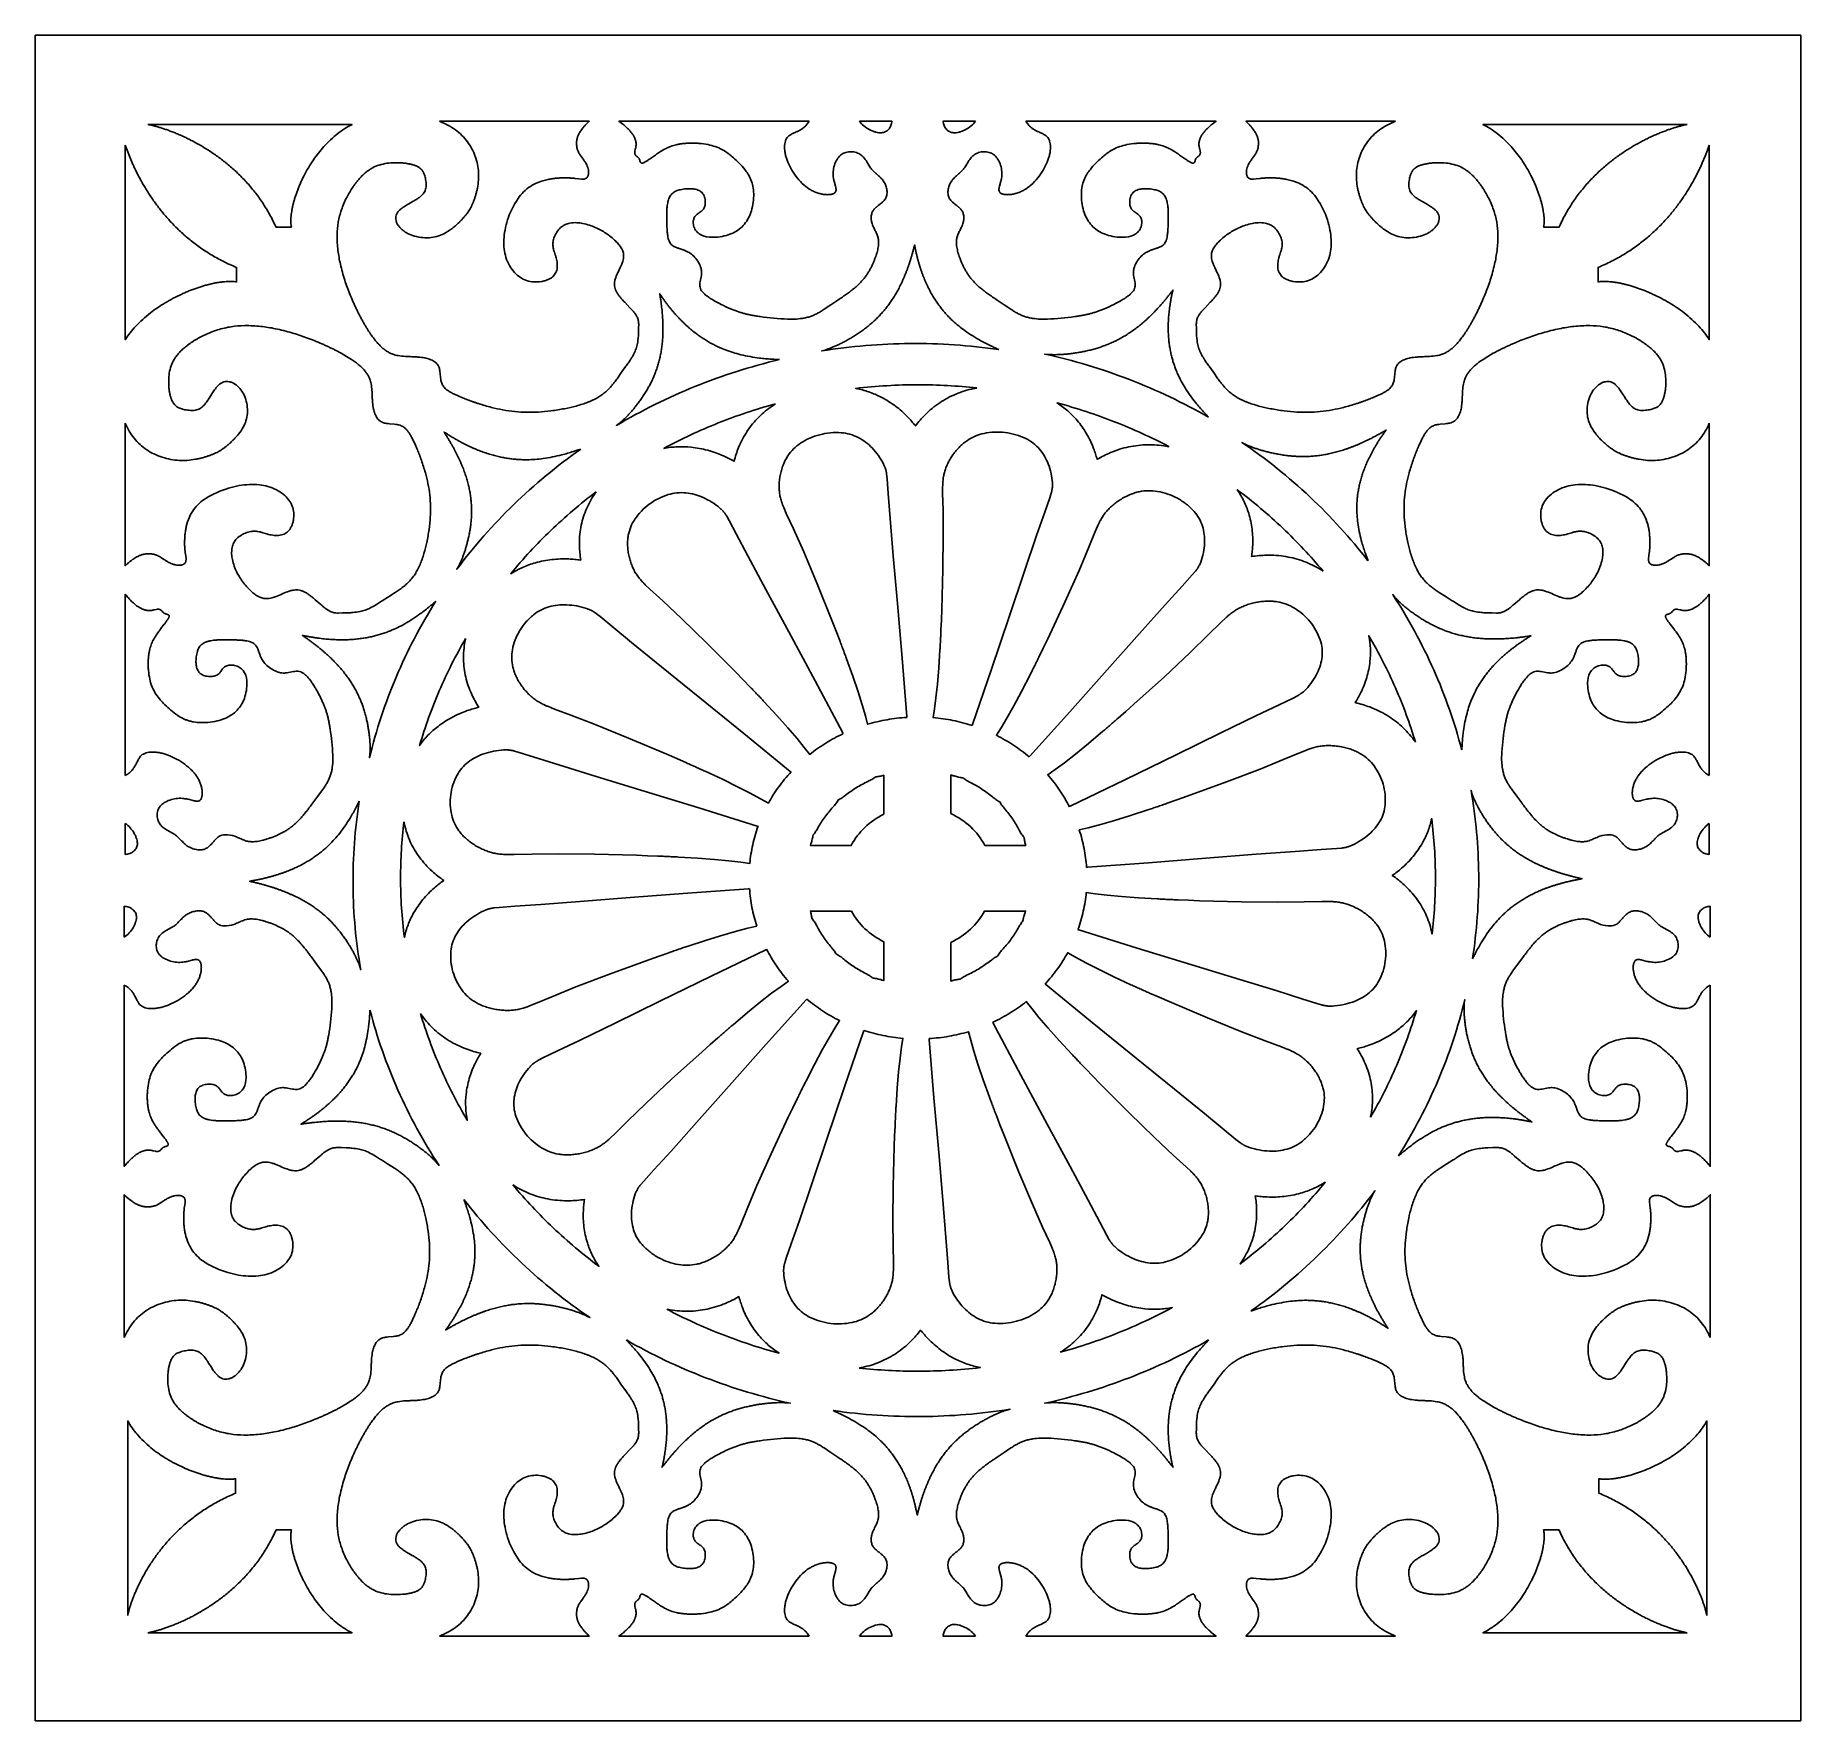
# Model space of a CAD drawing. Header units: centimetres. Extents: x -14.65 to -8.84, y -2.33 to 3.22.
import ezdxf

# ---------------------------------------------------------------- set-up
doc = ezdxf.new("R2010")
doc.units = ezdxf.units.CM
doc.header["$MEASUREMENT"] = 0
doc.layers.add('layer 1', color=7, linetype='Continuous')

msp = doc.modelspace()

# ---------------------------------------------------------------- linework, layer by layer
at = {"layer": 'layer 1', "color": 250}
for points, knots in [([(-14.64842, 3.22481), (-14.64842, 3.22481), (-14.64842, -2.32552), (-14.64842, -2.32552), (-14.64842, -2.32552), (-14.64842, -2.32552), (-8.83526, -2.32552), (-8.83526, -2.32552), (-8.83526, -2.32552), (-8.83526, -2.32552), (-8.83526, 3.22481), (-8.83526, 3.22481), (-8.83526, 3.22481), (-8.83526, 3.22481), (-14.64842, 3.22481), (-14.64842, 3.22481)], [0, 0, 0, 0, 0.2, 0.2, 0.2, 0.2, 0.4, 0.4, 0.4, 0.4, 0.6, 0.6, 0.6, 0.6, 1, 1, 1, 1]), ([(-14.27781, 2.93114), (-14.27647, 2.93088), (-14.27513, 2.93062), (-14.2738, 2.93035), (-14.2738, 2.93035), (-14.27235, 2.93005), (-14.27092, 2.92975), (-14.26948, 2.92943), (-14.26948, 2.92943), (-14.26799, 2.92911), (-14.26651, 2.92877), (-14.26503, 2.92843), (-14.26503, 2.92843), (-14.26346, 2.92806), (-14.26189, 2.92768), (-14.26033, 2.9273), (-14.26033, 2.9273), (-14.25871, 2.9269), (-14.25709, 2.92649), (-14.25548, 2.92606), (-14.25548, 2.92606), (-14.25379, 2.92562), (-14.25209, 2.92517), (-14.25041, 2.92471), (-14.25041, 2.92471), (-14.24866, 2.92423), (-14.24692, 2.92374), (-14.24518, 2.92324), (-14.24518, 2.92324), (-14.24338, 2.92272), (-14.24158, 2.9222), (-14.23978, 2.92166), (-14.23978, 2.92166), (-14.23791, 2.9211), (-14.23605, 2.92053), (-14.2342, 2.91995), (-14.2342, 2.91995), (-14.23229, 2.91935), (-14.23038, 2.91875), (-14.22848, 2.91813), (-14.22848, 2.91813), (-14.22651, 2.91749), (-14.22454, 2.91684), (-14.22258, 2.91618), (-14.22258, 2.91618), (-14.22057, 2.9155), (-14.21856, 2.91481), (-14.21656, 2.91411), (-14.21656, 2.91411), (-14.21449, 2.91338), (-14.21243, 2.91265), (-14.21037, 2.9119), (-14.21037, 2.9119), (-14.20827, 2.91114), (-14.20617, 2.91037), (-14.20408, 2.90958), (-14.20408, 2.90958), (-14.20192, 2.90877), (-14.19977, 2.90795), (-14.19762, 2.90712), (-14.19762, 2.90712), (-14.19544, 2.90627), (-14.19326, 2.90541), (-14.19109, 2.90454), (-14.19109, 2.90454), (-14.18885, 2.90364), (-14.18661, 2.90273), (-14.18438, 2.90181), (-14.18438, 2.90181), (-14.18213, 2.90087), (-14.17988, 2.89993), (-14.17763, 2.89897), (-14.17763, 2.89897), (-14.17532, 2.89798), (-14.17301, 2.89697), (-14.1707, 2.89596), (-14.1707, 2.89596), (-14.16838, 2.89493), (-14.16607, 2.8939), (-14.16376, 2.89285), (-14.16376, 2.89285), (-14.15892, 2.89065), (-14.15411, 2.88839), (-14.14933, 2.88608), (-14.14933, 2.88608), (-14.14452, 2.88374), (-14.13973, 2.88136), (-14.13497, 2.87891), (-14.13497, 2.87891), (-14.12993, 2.87632), (-14.12492, 2.87367), (-14.11995, 2.87096), (-14.11995, 2.87096), (-14.11497, 2.86825), (-14.11004, 2.86547), (-14.10514, 2.86263), (-14.10514, 2.86263), (-14.09996, 2.85964), (-14.09482, 2.85657), (-14.08972, 2.85344), (-14.08972, 2.85344), (-14.08465, 2.85033), (-14.07963, 2.84715), (-14.07465, 2.8439), (-14.07465, 2.8439), (-14.0694, 2.84048), (-14.0642, 2.83699), (-14.05906, 2.83342), (-14.05906, 2.83342), (-14.05396, 2.82988), (-14.04891, 2.82628), (-14.04391, 2.8226), (-14.04391, 2.8226), (-14.03866, 2.81874), (-14.03348, 2.8148), (-14.02835, 2.81078), (-14.02835, 2.81078), (-14.02328, 2.8068), (-14.01827, 2.80275), (-14.01333, 2.79862), (-14.01333, 2.79862), (-14.00275, 2.78979), (-13.99246, 2.78061), (-13.98249, 2.7711), (-13.98249, 2.7711), (-13.97275, 2.76179), (-13.96332, 2.75216), (-13.95423, 2.74221), (-13.95423, 2.74221), (-13.94437, 2.73142), (-13.93492, 2.72027), (-13.92591, 2.70876), (-13.92591, 2.70876), (-13.91702, 2.69743), (-13.90857, 2.68576), (-13.90058, 2.67378), (-13.90058, 2.67378), (-13.89635, 2.66744), (-13.89225, 2.66102), (-13.88828, 2.65451), (-13.88828, 2.65451), (-13.88432, 2.64802), (-13.8805, 2.64144), (-13.8768, 2.63479), (-13.8768, 2.63479), (-13.87298, 2.6279), (-13.8693, 2.62094), (-13.86577, 2.61389), (-13.86577, 2.61389), (-13.86223, 2.60682), (-13.85883, 2.59968), (-13.85559, 2.59247), (-13.85559, 2.59247), (-13.85559, 2.59247), (-13.80527, 2.59247), (-13.80527, 2.59247), (-13.80527, 2.59247), (-13.80571, 2.59477), (-13.80606, 2.59708), (-13.80631, 2.5994), (-13.80631, 2.5994), (-13.80661, 2.60214), (-13.80681, 2.6049), (-13.80691, 2.60765), (-13.80691, 2.60765), (-13.80702, 2.61039), (-13.80704, 2.61314), (-13.80699, 2.61588), (-13.80699, 2.61588), (-13.80692, 2.61901), (-13.80677, 2.62215), (-13.80654, 2.62528), (-13.80654, 2.62528), (-13.80631, 2.6284), (-13.80601, 2.63153), (-13.80565, 2.63464), (-13.80565, 2.63464), (-13.80523, 2.6381), (-13.80474, 2.64155), (-13.80419, 2.64499), (-13.80419, 2.64499), (-13.80363, 2.64845), (-13.80301, 2.6519), (-13.80231, 2.65533), (-13.80231, 2.65533), (-13.80157, 2.65905), (-13.80076, 2.66275), (-13.79988, 2.66644), (-13.79988, 2.66644), (-13.79899, 2.67017), (-13.79804, 2.67389), (-13.79703, 2.67759), (-13.79703, 2.67759), (-13.79596, 2.6815), (-13.79483, 2.6854), (-13.79364, 2.68928), (-13.79364, 2.68928), (-13.79243, 2.69322), (-13.79116, 2.69715), (-13.78982, 2.70105), (-13.78982, 2.70105), (-13.78844, 2.7051), (-13.787, 2.70914), (-13.7855, 2.71315), (-13.7855, 2.71315), (-13.78397, 2.71724), (-13.78237, 2.72132), (-13.78072, 2.72537), (-13.78072, 2.72537), (-13.77903, 2.7295), (-13.77729, 2.73361), (-13.77548, 2.7377), (-13.77548, 2.7377), (-13.77364, 2.74188), (-13.77173, 2.74605), (-13.76975, 2.75018), (-13.76975, 2.75018), (-13.76777, 2.75434), (-13.76573, 2.75847), (-13.76362, 2.76257), (-13.76362, 2.76257), (-13.75447, 2.78043), (-13.74421, 2.79768), (-13.7329, 2.81425), (-13.7329, 2.81425), (-13.72235, 2.8297), (-13.71078, 2.84443), (-13.69825, 2.85832), (-13.69825, 2.85832), (-13.68417, 2.87394), (-13.66878, 2.88833), (-13.65224, 2.90132), (-13.65224, 2.90132), (-13.63767, 2.91275), (-13.62202, 2.92274), (-13.60551, 2.93114), (-13.60551, 2.93114), (-13.60551, 2.93114), (-14.27781, 2.93114), (-14.27781, 2.93114)], [0, 0, 0, 0, 0.0163934, 0.0163934, 0.0163934, 0.0163934, 0.0327869, 0.0327869, 0.0327869, 0.0327869, 0.0491803, 0.0491803, 0.0491803, 0.0491803, 0.0655738, 0.0655738, 0.0655738, 0.0655738, 0.0819672, 0.0819672, 0.0819672, 0.0819672, 0.0983607, 0.0983607, 0.0983607, 0.0983607, 0.1147541, 0.1147541, 0.1147541, 0.1147541, 0.1311475, 0.1311475, 0.1311475, 0.1311475, 0.147541, 0.147541, 0.147541, 0.147541, 0.1639344, 0.1639344, 0.1639344, 0.1639344, 0.1803279, 0.1803279, 0.1803279, 0.1803279, 0.1967213, 0.1967213, 0.1967213, 0.1967213, 0.2131148, 0.2131148, 0.2131148, 0.2131148, 0.2295082, 0.2295082, 0.2295082, 0.2295082, 0.2459016, 0.2459016, 0.2459016, 0.2459016, 0.2622951, 0.2622951, 0.2622951, 0.2622951, 0.2786885, 0.2786885, 0.2786885, 0.2786885, 0.295082, 0.295082, 0.295082, 0.295082, 0.3114754, 0.3114754, 0.3114754, 0.3114754, 0.3278689, 0.3278689, 0.3278689, 0.3278689, 0.3442623, 0.3442623, 0.3442623, 0.3442623, 0.3606557, 0.3606557, 0.3606557, 0.3606557, 0.3770492, 0.3770492, 0.3770492, 0.3770492, 0.3934426, 0.3934426, 0.3934426, 0.3934426, 0.4098361, 0.4098361, 0.4098361, 0.4098361, 0.4262295, 0.4262295, 0.4262295, 0.4262295, 0.442623, 0.442623, 0.442623, 0.442623, 0.4590164, 0.4590164, 0.4590164, 0.4590164, 0.4754098, 0.4754098, 0.4754098, 0.4754098, 0.4918033, 0.4918033, 0.4918033, 0.4918033, 0.5081967, 0.5081967, 0.5081967, 0.5081967, 0.5245902, 0.5245902, 0.5245902, 0.5245902, 0.5409836, 0.5409836, 0.5409836, 0.5409836, 0.557377, 0.557377, 0.557377, 0.557377, 0.5737705, 0.5737705, 0.5737705, 0.5737705, 0.5901639, 0.5901639, 0.5901639, 0.5901639, 0.6065574, 0.6065574, 0.6065574, 0.6065574, 0.6229508, 0.6229508, 0.6229508, 0.6229508, 0.6393443, 0.6393443, 0.6393443, 0.6393443, 0.6557377, 0.6557377, 0.6557377, 0.6557377, 0.6721311, 0.6721311, 0.6721311, 0.6721311, 0.6885246, 0.6885246, 0.6885246, 0.6885246, 0.704918, 0.704918, 0.704918, 0.704918, 0.7213115, 0.7213115, 0.7213115, 0.7213115, 0.7377049, 0.7377049, 0.7377049, 0.7377049, 0.7540984, 0.7540984, 0.7540984, 0.7540984, 0.7704918, 0.7704918, 0.7704918, 0.7704918, 0.7868852, 0.7868852, 0.7868852, 0.7868852, 0.8032787, 0.8032787, 0.8032787, 0.8032787, 0.8196721, 0.8196721, 0.8196721, 0.8196721, 0.8360656, 0.8360656, 0.8360656, 0.8360656, 0.852459, 0.852459, 0.852459, 0.852459, 0.8688525, 0.8688525, 0.8688525, 0.8688525, 0.8852459, 0.8852459, 0.8852459, 0.8852459, 0.9016393, 0.9016393, 0.9016393, 0.9016393, 0.9180328, 0.9180328, 0.9180328, 0.9180328, 0.9344262, 0.9344262, 0.9344262, 0.9344262, 0.9508197, 0.9508197, 0.9508197, 0.9508197, 0.9672131, 0.9672131, 0.9672131, 0.9672131, 1, 1, 1, 1]), ([(-13.31798, 2.94177), (-13.31798, 2.94177), (-12.82462, 2.94177), (-12.82462, 2.94177), (-12.82462, 2.94177), (-12.82586, 2.94063), (-12.82708, 2.93948), (-12.8283, 2.93832), (-12.8283, 2.93832), (-12.82945, 2.93722), (-12.83059, 2.93611), (-12.83171, 2.93499), (-12.83171, 2.93499), (-12.83281, 2.9339), (-12.83389, 2.93279), (-12.83497, 2.93168), (-12.83497, 2.93168), (-12.83598, 2.93062), (-12.83698, 2.92956), (-12.83797, 2.92849), (-12.83797, 2.92849), (-12.83894, 2.92744), (-12.83989, 2.92638), (-12.84083, 2.92532), (-12.84083, 2.92532), (-12.84171, 2.92431), (-12.84259, 2.92329), (-12.84345, 2.92226), (-12.84345, 2.92226), (-12.84429, 2.92126), (-12.84512, 2.92025), (-12.84593, 2.91923), (-12.84593, 2.91923), (-12.8467, 2.91827), (-12.84746, 2.91729), (-12.8482, 2.91631), (-12.8482, 2.91631), (-12.84962, 2.91443), (-12.851, 2.91252), (-12.85231, 2.91057), (-12.85231, 2.91057), (-12.8535, 2.90881), (-12.85463, 2.90702), (-12.85571, 2.90519), (-12.85571, 2.90519), (-12.85672, 2.90349), (-12.85767, 2.90176), (-12.85857, 2.89999), (-12.85857, 2.89999), (-12.85939, 2.89838), (-12.86017, 2.89674), (-12.86088, 2.89508), (-12.86088, 2.89508), (-12.86154, 2.89354), (-12.86214, 2.89198), (-12.8627, 2.89041), (-12.8627, 2.89041), (-12.86322, 2.88893), (-12.86369, 2.88743), (-12.8641, 2.88591), (-12.8641, 2.88591), (-12.86448, 2.88454), (-12.86481, 2.88315), (-12.8651, 2.88176), (-12.8651, 2.88176), (-12.86537, 2.88039), (-12.8656, 2.87902), (-12.86578, 2.87764), (-12.86578, 2.87764), (-12.86595, 2.87642), (-12.86607, 2.87521), (-12.86615, 2.87398), (-12.86615, 2.87398), (-12.86624, 2.87273), (-12.86629, 2.87147), (-12.86631, 2.87021), (-12.86631, 2.87021), (-12.86632, 2.86916), (-12.8663, 2.86812), (-12.86626, 2.86707), (-12.86626, 2.86707), (-12.86622, 2.8659), (-12.86615, 2.86473), (-12.86606, 2.86357), (-12.86606, 2.86357), (-12.8659, 2.86156), (-12.86567, 2.85954), (-12.86536, 2.85755), (-12.86536, 2.85755), (-12.8651, 2.8558), (-12.86476, 2.85408), (-12.86435, 2.85236), (-12.86435, 2.85236), (-12.86398, 2.85078), (-12.86353, 2.8492), (-12.86302, 2.84766), (-12.86302, 2.84766), (-12.86253, 2.84616), (-12.86197, 2.84469), (-12.86135, 2.84324), (-12.86135, 2.84324), (-12.86043, 2.84108), (-12.85937, 2.83899), (-12.85817, 2.83697), (-12.85817, 2.83697), (-12.85633, 2.83386), (-12.85435, 2.83082), (-12.85225, 2.82786), (-12.85225, 2.82786), (-12.85225, 2.82786), (-12.8466, 2.82007), (-12.8466, 2.82007), (-12.8466, 2.82007), (-12.84542, 2.81844), (-12.84424, 2.81681), (-12.84308, 2.81516), (-12.84308, 2.81516), (-12.84231, 2.81407), (-12.84156, 2.81297), (-12.8408, 2.81186), (-12.8408, 2.81186), (-12.83861, 2.80861), (-12.83656, 2.80527), (-12.83466, 2.80184), (-12.83466, 2.80184), (-12.83331, 2.79941), (-12.83211, 2.7969), (-12.83106, 2.79432), (-12.83106, 2.79432), (-12.82986, 2.79135), (-12.82889, 2.78829), (-12.82815, 2.78517), (-12.82815, 2.78517), (-12.82745, 2.78223), (-12.82699, 2.77923), (-12.82678, 2.77622), (-12.82678, 2.77622), (-12.82667, 2.77477), (-12.82664, 2.77333), (-12.82666, 2.77188), (-12.82666, 2.77188), (-12.82668, 2.77061), (-12.82677, 2.76933), (-12.82691, 2.76807), (-12.82691, 2.76807), (-12.82706, 2.76679), (-12.82729, 2.76553), (-12.82758, 2.76428), (-12.82758, 2.76428), (-12.82783, 2.76325), (-12.82815, 2.76224), (-12.82854, 2.76126), (-12.82854, 2.76126), (-12.82928, 2.75941), (-12.83035, 2.7577), (-12.8317, 2.75623), (-12.8317, 2.75623), (-12.83297, 2.75485), (-12.8345, 2.75374), (-12.8362, 2.75294), (-12.8362, 2.75294), (-12.83706, 2.75254), (-12.83796, 2.75221), (-12.83887, 2.75195), (-12.83887, 2.75195), (-12.83998, 2.75164), (-12.8411, 2.7514), (-12.84223, 2.75124), (-12.84223, 2.75124), (-12.84333, 2.75109), (-12.84444, 2.75099), (-12.84555, 2.75095), (-12.84555, 2.75095), (-12.84694, 2.7509), (-12.84833, 2.75091), (-12.84972, 2.75098), (-12.84972, 2.75098), (-12.84972, 2.75098), (-12.85885, 2.7519), (-12.85885, 2.7519), (-12.85885, 2.7519), (-12.85885, 2.7519), (-12.87055, 2.7534), (-12.87055, 2.7534), (-12.87055, 2.7534), (-12.87177, 2.75355), (-12.873, 2.75368), (-12.87422, 2.75381), (-12.87422, 2.75381), (-12.87538, 2.75393), (-12.87654, 2.75404), (-12.8777, 2.75415), (-12.8777, 2.75415), (-12.87906, 2.75428), (-12.88042, 2.75439), (-12.88179, 2.7545), (-12.88179, 2.7545), (-12.88316, 2.7546), (-12.88453, 2.7547), (-12.8859, 2.75478), (-12.8859, 2.75478), (-12.88744, 2.75488), (-12.88898, 2.75496), (-12.89052, 2.75503), (-12.89052, 2.75503), (-12.89211, 2.7551), (-12.8937, 2.75516), (-12.89529, 2.7552), (-12.89529, 2.7552), (-12.89703, 2.75525), (-12.89878, 2.75529), (-12.90052, 2.75531), (-12.90052, 2.75531), (-12.90235, 2.75533), (-12.90418, 2.75534), (-12.906, 2.75533), (-12.906, 2.75533), (-12.90806, 2.75532), (-12.9101, 2.75529), (-12.91215, 2.75525), (-12.91215, 2.75525), (-12.91414, 2.7552), (-12.91613, 2.75514), (-12.91811, 2.75506), (-12.91811, 2.75506), (-12.92036, 2.75497), (-12.92262, 2.75485), (-12.92486, 2.75471), (-12.92486, 2.75471), (-12.92704, 2.75457), (-12.92921, 2.75441), (-12.93138, 2.75422), (-12.93138, 2.75422), (-12.93641, 2.75379), (-12.94143, 2.75322), (-12.94643, 2.75251), (-12.94643, 2.75251), (-12.95103, 2.75186), (-12.95561, 2.75107), (-12.96017, 2.75014), (-12.96017, 2.75014), (-12.97141, 2.74785), (-12.98243, 2.74458), (-12.99311, 2.74038), (-12.99311, 2.74038), (-13.00191, 2.73691), (-13.01032, 2.73253), (-13.0182, 2.7273), (-13.0182, 2.7273), (-13.03425, 2.71665), (-13.04806, 2.70297), (-13.05889, 2.68705), (-13.05889, 2.68705), (-13.07355, 2.66548), (-13.08507, 2.64193), (-13.0931, 2.6171), (-13.0931, 2.6171), (-13.09666, 2.60612), (-13.09953, 2.59492), (-13.1017, 2.58358), (-13.1017, 2.58358), (-13.10365, 2.57339), (-13.10489, 2.56309), (-13.10542, 2.55273), (-13.10542, 2.55273), (-13.10597, 2.54208), (-13.10564, 2.5314), (-13.10445, 2.5208), (-13.10445, 2.5208), (-13.10342, 2.51158), (-13.10152, 2.50248), (-13.09879, 2.49362), (-13.09879, 2.49362), (-13.0931, 2.4752), (-13.08351, 2.45822), (-13.07067, 2.44385), (-13.07067, 2.44385), (-13.05983, 2.43173), (-13.04604, 2.42261), (-13.03064, 2.41738), (-13.03064, 2.41738), (-13.02311, 2.41482), (-13.01527, 2.41324), (-13.00733, 2.41267), (-13.00733, 2.41267), (-12.99883, 2.41207), (-12.99029, 2.41248), (-12.98188, 2.4139), (-12.98188, 2.4139), (-12.97798, 2.41456), (-12.97411, 2.41545), (-12.97031, 2.41657), (-12.97031, 2.41657), (-12.96685, 2.41758), (-12.96346, 2.41882), (-12.96017, 2.42027), (-12.96017, 2.42027), (-12.95685, 2.42173), (-12.95364, 2.42344), (-12.95058, 2.42539), (-12.95058, 2.42539), (-12.94806, 2.42699), (-12.9457, 2.42882), (-12.94351, 2.43086), (-12.94351, 2.43086), (-12.93967, 2.43444), (-12.93657, 2.43873), (-12.93437, 2.44349), (-12.93437, 2.44349), (-12.93189, 2.44885), (-12.93036, 2.45459), (-12.92983, 2.46046), (-12.92983, 2.46046), (-12.92942, 2.46506), (-12.92946, 2.4697), (-12.92997, 2.47429), (-12.92997, 2.47429), (-12.93064, 2.48034), (-12.93177, 2.48633), (-12.93335, 2.49221), (-12.93335, 2.49221), (-12.93381, 2.49395), (-12.93431, 2.49567), (-12.93484, 2.49739), (-12.93484, 2.49739), (-12.93572, 2.50021), (-12.93663, 2.50302), (-12.93757, 2.50582), (-12.93757, 2.50582), (-12.93856, 2.50877), (-12.93952, 2.51172), (-12.94047, 2.51468), (-12.94047, 2.51468), (-12.94085, 2.51589), (-12.94122, 2.51711), (-12.94156, 2.51834), (-12.94156, 2.51834), (-12.94286, 2.52298), (-12.94371, 2.52773), (-12.9441, 2.53253), (-12.9441, 2.53253), (-12.94444, 2.53657), (-12.94431, 2.54063), (-12.94372, 2.54464), (-12.94372, 2.54464), (-12.94294, 2.54995), (-12.94157, 2.55516), (-12.93962, 2.56017), (-12.93962, 2.56017), (-12.93745, 2.56575), (-12.93473, 2.57109), (-12.93148, 2.57613), (-12.93148, 2.57613), (-12.92786, 2.58175), (-12.92354, 2.5869), (-12.91863, 2.59144), (-12.91863, 2.59144), (-12.9144, 2.59535), (-12.90963, 2.59861), (-12.90445, 2.60112), (-12.90445, 2.60112), (-12.89928, 2.60364), (-12.89377, 2.6054), (-12.88809, 2.60636), (-12.88809, 2.60636), (-12.88066, 2.60761), (-12.87311, 2.60806), (-12.86559, 2.60769), (-12.86559, 2.60769), (-12.85903, 2.60736), (-12.85251, 2.60657), (-12.84607, 2.60531), (-12.84607, 2.60531), (-12.83839, 2.60381), (-12.83081, 2.60186), (-12.82336, 2.59945), (-12.82336, 2.59945), (-12.81691, 2.59737), (-12.81055, 2.59496), (-12.80434, 2.59223), (-12.80434, 2.59223), (-12.79801, 2.58946), (-12.79182, 2.58638), (-12.78579, 2.583), (-12.78579, 2.583), (-12.78033, 2.57994), (-12.77501, 2.57664), (-12.76983, 2.57313), (-12.76983, 2.57313), (-12.76419, 2.56931), (-12.75871, 2.56526), (-12.75339, 2.56101), (-12.75339, 2.56101), (-12.74777, 2.55652), (-12.74237, 2.55178), (-12.73718, 2.54681), (-12.73718, 2.54681), (-12.73337, 2.54315), (-12.7298, 2.53926), (-12.72647, 2.53516), (-12.72647, 2.53516), (-12.72456, 2.53279), (-12.72275, 2.53034), (-12.72106, 2.52782), (-12.72106, 2.52782), (-12.71963, 2.52569), (-12.71832, 2.52349), (-12.71714, 2.52122), (-12.71714, 2.52122), (-12.71586, 2.51879), (-12.71476, 2.51627), (-12.71383, 2.51369), (-12.71383, 2.51369), (-12.71303, 2.51146), (-12.71241, 2.50917), (-12.71198, 2.50684), (-12.71198, 2.50684), (-12.71119, 2.50265), (-12.71103, 2.49837), (-12.7115, 2.49414), (-12.7115, 2.49414), (-12.71213, 2.48839), (-12.71338, 2.48273), (-12.71522, 2.47725), (-12.71522, 2.47725), (-12.71596, 2.47506), (-12.71676, 2.4729), (-12.71762, 2.47076), (-12.71762, 2.47076), (-12.71879, 2.46787), (-12.72002, 2.465), (-12.72131, 2.46215), (-12.72131, 2.46215), (-12.72186, 2.46094), (-12.72242, 2.45973), (-12.72299, 2.45853), (-12.72299, 2.45853), (-12.72484, 2.45466), (-12.72669, 2.4508), (-12.72855, 2.44694), (-12.72855, 2.44694), (-12.73173, 2.44036), (-12.73462, 2.43364), (-12.73722, 2.42681), (-12.73722, 2.42681), (-12.73856, 2.42326), (-12.73961, 2.41962), (-12.74034, 2.4159), (-12.74034, 2.4159), (-12.74089, 2.41309), (-12.74124, 2.41024), (-12.74139, 2.40738), (-12.74139, 2.40738), (-12.74152, 2.40477), (-12.74144, 2.40215), (-12.74116, 2.39956), (-12.74116, 2.39956), (-12.74084, 2.39666), (-12.74027, 2.3938), (-12.73944, 2.39101), (-12.73944, 2.39101), (-12.73856, 2.38801), (-12.73742, 2.38509), (-12.73605, 2.38228), (-12.73605, 2.38228), (-12.73535, 2.38086), (-12.7346, 2.37945), (-12.73381, 2.37808), (-12.73381, 2.37808), (-12.73285, 2.37643), (-12.73185, 2.37482), (-12.73079, 2.37323), (-12.73079, 2.37323), (-12.72983, 2.37178), (-12.72883, 2.37035), (-12.7278, 2.36894), (-12.7278, 2.36894), (-12.72657, 2.36728), (-12.72531, 2.36563), (-12.72402, 2.36401), (-12.72402, 2.36401), (-12.72194, 2.36139), (-12.71979, 2.35883), (-12.71758, 2.35632), (-12.71758, 2.35632), (-12.71434, 2.35266), (-12.71104, 2.34905), (-12.70768, 2.3455), (-12.70768, 2.3455), (-12.70768, 2.3455), (-12.69054, 2.32774), (-12.69054, 2.32774), (-12.69054, 2.32774), (-12.68902, 2.32615), (-12.6875, 2.32455), (-12.68599, 2.32294), (-12.68599, 2.32294), (-12.68491, 2.32179), (-12.68384, 2.32063), (-12.68278, 2.31946), (-12.68278, 2.31946), (-12.68149, 2.31803), (-12.68021, 2.31659), (-12.67896, 2.31513), (-12.67896, 2.31513), (-12.678, 2.31401), (-12.67706, 2.31288), (-12.67614, 2.31173), (-12.67614, 2.31173), (-12.67517, 2.31052), (-12.67422, 2.30928), (-12.6733, 2.30802), (-12.6733, 2.30802), (-12.67249, 2.30691), (-12.67171, 2.30578), (-12.67096, 2.30464), (-12.67096, 2.30464), (-12.67023, 2.30353), (-12.66953, 2.30239), (-12.66886, 2.30124), (-12.66886, 2.30124), (-12.66825, 2.3002), (-12.66768, 2.29913), (-12.66714, 2.29805), (-12.66714, 2.29805), (-12.66613, 2.29606), (-12.66526, 2.29401), (-12.66452, 2.29191), (-12.66452, 2.29191), (-12.66381, 2.2899), (-12.66323, 2.28784), (-12.66279, 2.28575), (-12.66279, 2.28575), (-12.66241, 2.28397), (-12.66213, 2.28218), (-12.66194, 2.28037), (-12.66194, 2.28037), (-12.6617, 2.27807), (-12.66156, 2.27576), (-12.66151, 2.27346), (-12.66151, 2.27346), (-12.66151, 2.27346), (-12.66169, 2.25982), (-12.66169, 2.25982), (-12.66169, 2.25982), (-12.66169, 2.25982), (-12.66217, 2.24386), (-12.66217, 2.24386), (-12.66217, 2.24386), (-12.66231, 2.24059), (-12.66249, 2.23732), (-12.66272, 2.23406), (-12.66272, 2.23406), (-12.6629, 2.2314), (-12.66313, 2.22875), (-12.6634, 2.2261), (-12.6634, 2.2261), (-12.66413, 2.21903), (-12.66527, 2.21201), (-12.66681, 2.20507), (-12.66681, 2.20507), (-12.66803, 2.19955), (-12.66965, 2.19412), (-12.67165, 2.18883), (-12.67165, 2.18883), (-12.67273, 2.18597), (-12.67393, 2.18315), (-12.67523, 2.18038), (-12.67523, 2.18038), (-12.67676, 2.17715), (-12.6784, 2.17397), (-12.68014, 2.17085), (-12.68014, 2.17085), (-12.68162, 2.1682), (-12.68317, 2.16558), (-12.68478, 2.163), (-12.68478, 2.163), (-12.68687, 2.15965), (-12.68902, 2.15634), (-12.69123, 2.15308), (-12.69123, 2.15308), (-12.69268, 2.15093), (-12.69415, 2.1488), (-12.69564, 2.14669), (-12.69564, 2.14669), (-12.69846, 2.1427), (-12.70129, 2.13872), (-12.70414, 2.13476), (-12.70414, 2.13476), (-12.70414, 2.13476), (-12.71808, 2.11519), (-12.71808, 2.11519), (-12.71808, 2.11519), (-12.71808, 2.11519), (-12.73268, 2.09397), (-12.73268, 2.09397), (-12.73268, 2.09397), (-12.73566, 2.08976), (-12.73871, 2.08559), (-12.74184, 2.08149), (-12.74184, 2.08149), (-12.74427, 2.07831), (-12.74677, 2.0752), (-12.74935, 2.07214), (-12.74935, 2.07214), (-12.75267, 2.06822), (-12.75612, 2.06441), (-12.75971, 2.06073), (-12.75971, 2.06073), (-12.76298, 2.05738), (-12.76638, 2.05415), (-12.76991, 2.05106), (-12.76991, 2.05106), (-12.77398, 2.0475), (-12.77822, 2.04412), (-12.78261, 2.04096), (-12.78261, 2.04096), (-12.78699, 2.0378), (-12.79151, 2.03485), (-12.79617, 2.03212), (-12.79617, 2.03212), (-12.79861, 2.03069), (-12.80107, 2.02932), (-12.80357, 2.02801), (-12.80357, 2.02801), (-12.80633, 2.02656), (-12.80911, 2.02517), (-12.81192, 2.02384), (-12.81192, 2.02384), (-12.81464, 2.02256), (-12.81738, 2.02132), (-12.82015, 2.02013), (-12.82015, 2.02013), (-12.82317, 2.01884), (-12.82621, 2.0176), (-12.82927, 2.01641), (-12.82927, 2.01641), (-12.83508, 2.01415), (-12.84095, 2.01206), (-12.84687, 2.01014), (-12.84687, 2.01014), (-12.85372, 2.00792), (-12.86061, 2.00587), (-12.86755, 2.00399), (-12.86755, 2.00399), (-12.88012, 2.00059), (-12.89281, 1.99766), (-12.90559, 1.99521), (-12.90559, 1.99521), (-12.92043, 1.99236), (-12.93536, 1.99), (-12.95035, 1.98812), (-12.95035, 1.98812), (-12.96444, 1.98635), (-12.97858, 1.98505), (-12.99276, 1.98421), (-12.99276, 1.98421), (-13.00518, 1.98348), (-13.01762, 1.98321), (-13.03005, 1.98341), (-13.03005, 1.98341), (-13.04321, 1.98363), (-13.05636, 1.98439), (-13.06945, 1.98571), (-13.06945, 1.98571), (-13.0827, 1.98705), (-13.09588, 1.98894), (-13.10896, 1.99137), (-13.10896, 1.99137), (-13.12149, 1.9937), (-13.13393, 1.99645), (-13.14627, 1.99962), (-13.14627, 1.99962), (-13.16073, 2.00334), (-13.17508, 2.00748), (-13.1893, 2.01202), (-13.1893, 2.01202), (-13.19244, 2.01303), (-13.19557, 2.01405), (-13.1987, 2.01509), (-13.1987, 2.01509), (-13.20182, 2.01613), (-13.20493, 2.01719), (-13.20803, 2.01827), (-13.20803, 2.01827), (-13.21101, 2.01931), (-13.21399, 2.02036), (-13.21696, 2.02144), (-13.21696, 2.02144), (-13.21985, 2.02248), (-13.22274, 2.02354), (-13.22562, 2.02463), (-13.22562, 2.02463), (-13.2284, 2.02567), (-13.23117, 2.02673), (-13.23394, 2.02781), (-13.23394, 2.02781), (-13.23655, 2.02883), (-13.23916, 2.02987), (-13.24177, 2.03092), (-13.24177, 2.03092), (-13.24177, 2.03092), (-13.25617, 2.03699), (-13.25617, 2.03699), (-13.25617, 2.03699), (-13.25617, 2.03699), (-13.26861, 2.04273), (-13.26861, 2.04273), (-13.26861, 2.04273), (-13.27054, 2.04367), (-13.27245, 2.04463), (-13.27435, 2.04561), (-13.27435, 2.04561), (-13.27597, 2.04645), (-13.27757, 2.04731), (-13.27916, 2.0482), (-13.27916, 2.0482), (-13.28078, 2.0491), (-13.28237, 2.05003), (-13.28395, 2.05099), (-13.28395, 2.05099), (-13.28531, 2.05181), (-13.28665, 2.05266), (-13.28797, 2.05353), (-13.28797, 2.05353), (-13.2893, 2.05441), (-13.29061, 2.05533), (-13.29189, 2.05628), (-13.29189, 2.05628), (-13.29302, 2.0571), (-13.29412, 2.05796), (-13.29519, 2.05885), (-13.29519, 2.05885), (-13.2973, 2.06059), (-13.2993, 2.06247), (-13.30116, 2.06448), (-13.30116, 2.06448), (-13.30274, 2.06618), (-13.30418, 2.068), (-13.30548, 2.06992), (-13.30548, 2.06992), (-13.30673, 2.07178), (-13.30782, 2.07373), (-13.30875, 2.07576), (-13.30875, 2.07576), (-13.30974, 2.07792), (-13.31057, 2.08014), (-13.31122, 2.08242), (-13.31122, 2.08242), (-13.31176, 2.08429), (-13.3122, 2.0862), (-13.31254, 2.08812), (-13.31254, 2.08812), (-13.31306, 2.09103), (-13.31348, 2.09397), (-13.3138, 2.09691), (-13.3138, 2.09691), (-13.3138, 2.09691), (-13.31528, 2.11238), (-13.31528, 2.11238), (-13.31528, 2.11238), (-13.3156, 2.1154), (-13.31603, 2.11841), (-13.31654, 2.12139), (-13.31654, 2.12139), (-13.3169, 2.12342), (-13.31734, 2.12543), (-13.31789, 2.12741), (-13.31789, 2.12741), (-13.31859, 2.12999), (-13.31949, 2.13249), (-13.32059, 2.13492), (-13.32059, 2.13492), (-13.3215, 2.13691), (-13.32259, 2.13881), (-13.32385, 2.14058), (-13.32385, 2.14058), (-13.32519, 2.14246), (-13.32672, 2.14419), (-13.32841, 2.14576), (-13.32841, 2.14576), (-13.3304, 2.14761), (-13.33255, 2.14929), (-13.33483, 2.15077), (-13.33483, 2.15077), (-13.33696, 2.15215), (-13.33919, 2.1534), (-13.34148, 2.15449), (-13.34148, 2.15449), (-13.34429, 2.15583), (-13.34716, 2.15702), (-13.35009, 2.15804), (-13.35009, 2.15804), (-13.35533, 2.15987), (-13.36069, 2.16132), (-13.36613, 2.16237), (-13.36613, 2.16237), (-13.37347, 2.16378), (-13.38088, 2.16479), (-13.38833, 2.16539), (-13.38833, 2.16539), (-13.39086, 2.1656), (-13.3934, 2.16576), (-13.39593, 2.16589), (-13.39593, 2.16589), (-13.40024, 2.16611), (-13.40456, 2.16628), (-13.40887, 2.16642), (-13.40887, 2.16642), (-13.41398, 2.16658), (-13.41907, 2.16676), (-13.42417, 2.16695), (-13.42417, 2.16695), (-13.42596, 2.16702), (-13.42774, 2.16711), (-13.42953, 2.16721), (-13.42953, 2.16721), (-13.4376, 2.16768), (-13.44564, 2.16861), (-13.4536, 2.16999), (-13.4536, 2.16999), (-13.45916, 2.17096), (-13.46463, 2.17238), (-13.46995, 2.17424), (-13.46995, 2.17424), (-13.47327, 2.1754), (-13.47653, 2.17674), (-13.4797, 2.17826), (-13.4797, 2.17826), (-13.48298, 2.17982), (-13.48617, 2.18155), (-13.48927, 2.18345), (-13.48927, 2.18345), (-13.49087, 2.18443), (-13.49245, 2.18546), (-13.494, 2.18652), (-13.494, 2.18652), (-13.49563, 2.18764), (-13.49724, 2.1888), (-13.49881, 2.18999), (-13.49881, 2.18999), (-13.50041, 2.1912), (-13.50198, 2.19246), (-13.50352, 2.19374), (-13.50352, 2.19374), (-13.50517, 2.19512), (-13.50678, 2.19653), (-13.50837, 2.19798), (-13.50837, 2.19798), (-13.50997, 2.19944), (-13.51155, 2.20094), (-13.51309, 2.20247), (-13.51309, 2.20247), (-13.51477, 2.20412), (-13.51641, 2.20581), (-13.51802, 2.20753), (-13.51802, 2.20753), (-13.51964, 2.20926), (-13.52123, 2.21102), (-13.5228, 2.21281), (-13.5228, 2.21281), (-13.52451, 2.21477), (-13.52618, 2.21675), (-13.52783, 2.21876), (-13.52783, 2.21876), (-13.52948, 2.22079), (-13.53111, 2.22283), (-13.5327, 2.2249), (-13.5327, 2.2249), (-13.53445, 2.22718), (-13.53618, 2.22948), (-13.53787, 2.2318), (-13.53787, 2.2318), (-13.53957, 2.23413), (-13.54124, 2.23648), (-13.54288, 2.23885), (-13.54288, 2.23885), (-13.54469, 2.24146), (-13.54646, 2.24409), (-13.54821, 2.24675), (-13.54821, 2.24675), (-13.54998, 2.24942), (-13.55172, 2.25211), (-13.55342, 2.25482), (-13.55342, 2.25482), (-13.55528, 2.25775), (-13.5571, 2.26071), (-13.5589, 2.26367), (-13.5589, 2.26367), (-13.56071, 2.26668), (-13.56251, 2.26969), (-13.56427, 2.27273), (-13.56427, 2.27273), (-13.56613, 2.27593), (-13.56797, 2.27916), (-13.56978, 2.2824), (-13.56978, 2.2824), (-13.57162, 2.28568), (-13.57344, 2.28899), (-13.57522, 2.29231), (-13.57522, 2.29231), (-13.57707, 2.29574), (-13.57889, 2.2992), (-13.58069, 2.30266), (-13.58069, 2.30266), (-13.58252, 2.3062), (-13.58433, 2.30975), (-13.58611, 2.31332), (-13.58611, 2.31332), (-13.58792, 2.31694), (-13.5897, 2.32059), (-13.59145, 2.32424), (-13.59145, 2.32424), (-13.59905, 2.34009), (-13.60614, 2.35618), (-13.6127, 2.37249), (-13.6127, 2.37249), (-13.61882, 2.38772), (-13.62442, 2.40315), (-13.62947, 2.41876), (-13.62947, 2.41876), (-13.63501, 2.43589), (-13.6398, 2.45324), (-13.6438, 2.47079), (-13.6438, 2.47079), (-13.64723, 2.48583), (-13.64989, 2.50103), (-13.65175, 2.51635), (-13.65175, 2.51635), (-13.65379, 2.53305), (-13.6547, 2.54987), (-13.65449, 2.5667), (-13.65449, 2.5667), (-13.65432, 2.58099), (-13.65301, 2.59525), (-13.6506, 2.60934), (-13.6506, 2.60934), (-13.64824, 2.62308), (-13.64481, 2.63662), (-13.64033, 2.64982), (-13.64033, 2.64982), (-13.63552, 2.664), (-13.62969, 2.6778), (-13.62287, 2.69112), (-13.62287, 2.69112), (-13.61984, 2.69703), (-13.61663, 2.70285), (-13.61324, 2.70855), (-13.61324, 2.70855), (-13.60989, 2.71419), (-13.60635, 2.71971), (-13.60265, 2.72512), (-13.60265, 2.72512), (-13.60089, 2.72768), (-13.5991, 2.7302), (-13.59728, 2.7327), (-13.59728, 2.7327), (-13.5955, 2.73513), (-13.59368, 2.73752), (-13.59183, 2.73989), (-13.59183, 2.73989), (-13.59003, 2.74219), (-13.5882, 2.74445), (-13.58632, 2.74669), (-13.58632, 2.74669), (-13.58455, 2.74882), (-13.58273, 2.75092), (-13.58088, 2.75299), (-13.58088, 2.75299), (-13.57906, 2.75501), (-13.57721, 2.757), (-13.57533, 2.75896), (-13.57533, 2.75896), (-13.57358, 2.76077), (-13.5718, 2.76256), (-13.56999, 2.7643), (-13.56999, 2.7643), (-13.56819, 2.76603), (-13.56636, 2.76773), (-13.56449, 2.76938), (-13.56449, 2.76938), (-13.56274, 2.77093), (-13.56095, 2.77245), (-13.55913, 2.77393), (-13.55913, 2.77393), (-13.55559, 2.7768), (-13.55192, 2.77951), (-13.54813, 2.78205), (-13.54813, 2.78205), (-13.54461, 2.78442), (-13.54097, 2.78661), (-13.53723, 2.78861), (-13.53723, 2.78861), (-13.53042, 2.79226), (-13.52329, 2.79525), (-13.51593, 2.79757), (-13.51593, 2.79757), (-13.50758, 2.80019), (-13.49902, 2.80211), (-13.49035, 2.80333), (-13.49035, 2.80333), (-13.48213, 2.80448), (-13.47385, 2.80514), (-13.46555, 2.80532), (-13.46555, 2.80532), (-13.45662, 2.80551), (-13.44769, 2.80521), (-13.43879, 2.80443), (-13.43879, 2.80443), (-13.43458, 2.80405), (-13.43039, 2.80356), (-13.42621, 2.80296), (-13.42621, 2.80296), (-13.4225, 2.80242), (-13.41881, 2.80176), (-13.41513, 2.80098), (-13.41513, 2.80098), (-13.41329, 2.80059), (-13.41147, 2.80017), (-13.40964, 2.79972), (-13.40964, 2.79972), (-13.408, 2.79931), (-13.40637, 2.79887), (-13.40475, 2.79839), (-13.40475, 2.79839), (-13.40311, 2.79791), (-13.40148, 2.79739), (-13.39986, 2.79684), (-13.39986, 2.79684), (-13.39845, 2.79635), (-13.39707, 2.79583), (-13.39569, 2.79528), (-13.39569, 2.79528), (-13.39433, 2.79472), (-13.39298, 2.79413), (-13.39166, 2.7935), (-13.39166, 2.7935), (-13.39046, 2.79292), (-13.38929, 2.79231), (-13.38813, 2.79166), (-13.38813, 2.79166), (-13.38702, 2.79103), (-13.38592, 2.79036), (-13.38486, 2.78966), (-13.38486, 2.78966), (-13.38387, 2.789), (-13.38291, 2.78831), (-13.38197, 2.78758), (-13.38197, 2.78758), (-13.38023, 2.78622), (-13.37861, 2.78473), (-13.3771, 2.78312), (-13.3771, 2.78312), (-13.37564, 2.78154), (-13.3743, 2.77985), (-13.3731, 2.77806), (-13.3731, 2.77806), (-13.37132, 2.77539), (-13.36985, 2.77253), (-13.36871, 2.76952), (-13.36871, 2.76952), (-13.36682, 2.76451), (-13.36527, 2.75938), (-13.36408, 2.75416), (-13.36408, 2.75416), (-13.36276, 2.74841), (-13.36185, 2.74258), (-13.36134, 2.73671), (-13.36134, 2.73671), (-13.36102, 2.73293), (-13.36111, 2.72913), (-13.3616, 2.72537), (-13.3616, 2.72537), (-13.36196, 2.72274), (-13.36253, 2.72013), (-13.36332, 2.71759), (-13.36332, 2.71759), (-13.36408, 2.71515), (-13.36505, 2.71277), (-13.36623, 2.71049), (-13.36623, 2.71049), (-13.36755, 2.70793), (-13.36911, 2.7055), (-13.37089, 2.70324), (-13.37089, 2.70324), (-13.37289, 2.70069), (-13.3751, 2.69831), (-13.37751, 2.69613), (-13.37751, 2.69613), (-13.37871, 2.69504), (-13.37994, 2.694), (-13.38121, 2.69299), (-13.38121, 2.69299), (-13.38282, 2.69172), (-13.38447, 2.6905), (-13.38614, 2.68932), (-13.38614, 2.68932), (-13.38759, 2.6883), (-13.38905, 2.68731), (-13.39053, 2.68635), (-13.39053, 2.68635), (-13.39245, 2.6851), (-13.39439, 2.68388), (-13.39634, 2.68268), (-13.39634, 2.68268), (-13.39779, 2.6818), (-13.39924, 2.68093), (-13.4007, 2.68008), (-13.4007, 2.68008), (-13.40295, 2.67875), (-13.40522, 2.67743), (-13.40749, 2.67613), (-13.40749, 2.67613), (-13.40749, 2.67613), (-13.41897, 2.66954), (-13.41897, 2.66954), (-13.41897, 2.66954), (-13.42357, 2.66687), (-13.42812, 2.66411), (-13.4326, 2.66126), (-13.4326, 2.66126), (-13.43529, 2.65955), (-13.43791, 2.65775), (-13.44048, 2.65586), (-13.44048, 2.65586), (-13.44217, 2.65461), (-13.44382, 2.65331), (-13.44544, 2.65197), (-13.44544, 2.65197), (-13.44675, 2.65087), (-13.44803, 2.64973), (-13.44926, 2.64855), (-13.44926, 2.64855), (-13.45061, 2.64725), (-13.4519, 2.64588), (-13.45312, 2.64446), (-13.45312, 2.64446), (-13.45413, 2.64329), (-13.45506, 2.64206), (-13.45592, 2.64078), (-13.45592, 2.64078), (-13.45762, 2.63824), (-13.45897, 2.63548), (-13.45992, 2.63257), (-13.45992, 2.63257), (-13.46084, 2.62976), (-13.46135, 2.62683), (-13.46145, 2.62387), (-13.46145, 2.62387), (-13.46154, 2.62105), (-13.46127, 2.61823), (-13.46067, 2.61547), (-13.46067, 2.61547), (-13.45996, 2.61231), (-13.45892, 2.60923), (-13.45756, 2.60629), (-13.45756, 2.60629), (-13.45622, 2.60342), (-13.45464, 2.60068), (-13.45281, 2.59809), (-13.45281, 2.59809), (-13.4507, 2.59509), (-13.44836, 2.59226), (-13.44581, 2.58962), (-13.44581, 2.58962), (-13.44325, 2.58698), (-13.44052, 2.58452), (-13.43764, 2.58224), (-13.43764, 2.58224), (-13.43449, 2.57977), (-13.43119, 2.5775), (-13.42776, 2.57544), (-13.42776, 2.57544), (-13.42088, 2.5713), (-13.41355, 2.56793), (-13.40593, 2.56539), (-13.40593, 2.56539), (-13.39727, 2.5625), (-13.38835, 2.56045), (-13.37929, 2.55927), (-13.37929, 2.55927), (-13.37003, 2.55807), (-13.36068, 2.55777), (-13.35136, 2.55837), (-13.35136, 2.55837), (-13.34273, 2.55892), (-13.33418, 2.56038), (-13.32585, 2.56271), (-13.32585, 2.56271), (-13.31822, 2.56485), (-13.3108, 2.56772), (-13.30372, 2.57129), (-13.30372, 2.57129), (-13.29525, 2.57556), (-13.28713, 2.58051), (-13.27946, 2.58608), (-13.27946, 2.58608), (-13.27627, 2.58839), (-13.27316, 2.5908), (-13.27011, 2.59329), (-13.27011, 2.59329), (-13.26677, 2.59602), (-13.2635, 2.59883), (-13.26031, 2.60174), (-13.26031, 2.60174), (-13.25891, 2.60301), (-13.25752, 2.6043), (-13.25615, 2.6056), (-13.25615, 2.6056), (-13.25471, 2.60697), (-13.25329, 2.60835), (-13.25188, 2.60974), (-13.25188, 2.60974), (-13.25061, 2.61099), (-13.24936, 2.61225), (-13.24812, 2.61352), (-13.24812, 2.61352), (-13.24681, 2.61485), (-13.24552, 2.6162), (-13.24424, 2.61756), (-13.24424, 2.61756), (-13.24302, 2.61885), (-13.2418, 2.62016), (-13.2406, 2.62147), (-13.2406, 2.62147), (-13.23953, 2.62264), (-13.23846, 2.62383), (-13.23741, 2.62502), (-13.23741, 2.62502), (-13.23633, 2.62625), (-13.23526, 2.62749), (-13.2342, 2.62874), (-13.2342, 2.62874), (-13.23323, 2.62988), (-13.23227, 2.63104), (-13.23133, 2.63221), (-13.23133, 2.63221), (-13.22941, 2.63459), (-13.22755, 2.63702), (-13.22575, 2.63949), (-13.22575, 2.63949), (-13.22411, 2.64176), (-13.22252, 2.64407), (-13.221, 2.64643), (-13.221, 2.64643), (-13.21947, 2.6488), (-13.21801, 2.65122), (-13.21662, 2.65368), (-13.21662, 2.65368), (-13.21518, 2.65623), (-13.2138, 2.65883), (-13.2125, 2.66146), (-13.2125, 2.66146), (-13.21123, 2.66403), (-13.21002, 2.66663), (-13.20888, 2.66927), (-13.20888, 2.66927), (-13.20755, 2.67234), (-13.20628, 2.67544), (-13.20507, 2.67856), (-13.20507, 2.67856), (-13.20446, 2.68016), (-13.20385, 2.68177), (-13.20327, 2.68339), (-13.20327, 2.68339), (-13.20268, 2.685), (-13.20211, 2.68662), (-13.20156, 2.68824), (-13.20156, 2.68824), (-13.20096, 2.68997), (-13.20039, 2.69171), (-13.19983, 2.69346), (-13.19983, 2.69346), (-13.19928, 2.69519), (-13.19875, 2.69693), (-13.19823, 2.69867), (-13.19823, 2.69867), (-13.1971, 2.70248), (-13.19607, 2.70631), (-13.19511, 2.71017), (-13.19511, 2.71017), (-13.19419, 2.7139), (-13.19336, 2.71765), (-13.19263, 2.72142), (-13.19263, 2.72142), (-13.19091, 2.73018), (-13.18971, 2.73904), (-13.18904, 2.74794), (-13.18904, 2.74794), (-13.18843, 2.75601), (-13.18835, 2.76412), (-13.1888, 2.77221), (-13.1888, 2.77221), (-13.18983, 2.79065), (-13.19351, 2.80884), (-13.19974, 2.82622), (-13.19974, 2.82622), (-13.2059, 2.84344), (-13.21455, 2.85967), (-13.22541, 2.8744), (-13.22541, 2.8744), (-13.23086, 2.88179), (-13.23688, 2.88875), (-13.24341, 2.8952), (-13.24341, 2.8952), (-13.25022, 2.90192), (-13.25752, 2.90812), (-13.26526, 2.91374), (-13.26526, 2.91374), (-13.27298, 2.91935), (-13.28107, 2.92441), (-13.28949, 2.92889), (-13.28949, 2.92889), (-13.29871, 2.93379), (-13.30822, 2.93809), (-13.31798, 2.94177)], [0, 0, 0, 0, 0.0030303, 0.0030303, 0.0030303, 0.0030303, 0.0060606, 0.0060606, 0.0060606, 0.0060606, 0.0090909, 0.0090909, 0.0090909, 0.0090909, 0.0121212, 0.0121212, 0.0121212, 0.0121212, 0.0151515, 0.0151515, 0.0151515, 0.0151515, 0.0181818, 0.0181818, 0.0181818, 0.0181818, 0.0212121, 0.0212121, 0.0212121, 0.0212121, 0.0242424, 0.0242424, 0.0242424, 0.0242424, 0.0272727, 0.0272727, 0.0272727, 0.0272727, 0.030303, 0.030303, 0.030303, 0.030303, 0.0333333, 0.0333333, 0.0333333, 0.0333333, 0.0363636, 0.0363636, 0.0363636, 0.0363636, 0.0393939, 0.0393939, 0.0393939, 0.0393939, 0.0424242, 0.0424242, 0.0424242, 0.0424242, 0.0454545, 0.0454545, 0.0454545, 0.0454545, 0.0484848, 0.0484848, 0.0484848, 0.0484848, 0.0515152, 0.0515152, 0.0515152, 0.0515152, 0.0545455, 0.0545455, 0.0545455, 0.0545455, 0.0575758, 0.0575758, 0.0575758, 0.0575758, 0.0606061, 0.0606061, 0.0606061, 0.0606061, 0.0636364, 0.0636364, 0.0636364, 0.0636364, 0.0666667, 0.0666667, 0.0666667, 0.0666667, 0.069697, 0.069697, 0.069697, 0.069697, 0.0727273, 0.0727273, 0.0727273, 0.0727273, 0.0757576, 0.0757576, 0.0757576, 0.0757576, 0.0787879, 0.0787879, 0.0787879, 0.0787879, 0.0818182, 0.0818182, 0.0818182, 0.0818182, 0.0848485, 0.0848485, 0.0848485, 0.0848485, 0.0878788, 0.0878788, 0.0878788, 0.0878788, 0.0909091, 0.0909091, 0.0909091, 0.0909091, 0.0939394, 0.0939394, 0.0939394, 0.0939394, 0.0969697, 0.0969697, 0.0969697, 0.0969697, 0.1, 0.1, 0.1, 0.1, 0.1030303, 0.1030303, 0.1030303, 0.1030303, 0.1060606, 0.1060606, 0.1060606, 0.1060606, 0.1090909, 0.1090909, 0.1090909, 0.1090909, 0.1121212, 0.1121212, 0.1121212, 0.1121212, 0.1151515, 0.1151515, 0.1151515, 0.1151515, 0.1181818, 0.1181818, 0.1181818, 0.1181818, 0.1212121, 0.1212121, 0.1212121, 0.1212121, 0.1242424, 0.1242424, 0.1242424, 0.1242424, 0.1272727, 0.1272727, 0.1272727, 0.1272727, 0.130303, 0.130303, 0.130303, 0.130303, 0.1333333, 0.1333333, 0.1333333, 0.1333333, 0.1363636, 0.1363636, 0.1363636, 0.1363636, 0.1393939, 0.1393939, 0.1393939, 0.1393939, 0.1424242, 0.1424242, 0.1424242, 0.1424242, 0.1454545, 0.1454545, 0.1454545, 0.1454545, 0.1484848, 0.1484848, 0.1484848, 0.1484848, 0.1515152, 0.1515152, 0.1515152, 0.1515152, 0.1545455, 0.1545455, 0.1545455, 0.1545455, 0.1575758, 0.1575758, 0.1575758, 0.1575758, 0.1606061, 0.1606061, 0.1606061, 0.1606061, 0.1636364, 0.1636364, 0.1636364, 0.1636364, 0.1666667, 0.1666667, 0.1666667, 0.1666667, 0.169697, 0.169697, 0.169697, 0.169697, 0.1727273, 0.1727273, 0.1727273, 0.1727273, 0.1757576, 0.1757576, 0.1757576, 0.1757576, 0.1787879, 0.1787879, 0.1787879, 0.1787879, 0.1818182, 0.1818182, 0.1818182, 0.1818182, 0.1848485, 0.1848485, 0.1848485, 0.1848485, 0.1878788, 0.1878788, 0.1878788, 0.1878788, 0.1909091, 0.1909091, 0.1909091, 0.1909091, 0.1939394, 0.1939394, 0.1939394, 0.1939394, 0.1969697, 0.1969697, 0.1969697, 0.1969697, 0.2, 0.2, 0.2, 0.2, 0.2030303, 0.2030303, 0.2030303, 0.2030303, 0.2060606, 0.2060606, 0.2060606, 0.2060606, 0.2090909, 0.2090909, 0.2090909, 0.2090909, 0.2121212, 0.2121212, 0.2121212, 0.2121212, 0.2151515, 0.2151515, 0.2151515, 0.2151515, 0.2181818, 0.2181818, 0.2181818, 0.2181818, 0.2212121, 0.2212121, 0.2212121, 0.2212121, 0.2242424, 0.2242424, 0.2242424, 0.2242424, 0.2272727, 0.2272727, 0.2272727, 0.2272727, 0.230303, 0.230303, 0.230303, 0.230303, 0.2333333, 0.2333333, 0.2333333, 0.2333333, 0.2363636, 0.2363636, 0.2363636, 0.2363636, 0.2393939, 0.2393939, 0.2393939, 0.2393939, 0.2424242, 0.2424242, 0.2424242, 0.2424242, 0.2454545, 0.2454545, 0.2454545, 0.2454545, 0.2484848, 0.2484848, 0.2484848, 0.2484848, 0.2515152, 0.2515152, 0.2515152, 0.2515152, 0.2545455, 0.2545455, 0.2545455, 0.2545455, 0.2575758, 0.2575758, 0.2575758, 0.2575758, 0.2606061, 0.2606061, 0.2606061, 0.2606061, 0.2636364, 0.2636364, 0.2636364, 0.2636364, 0.2666667, 0.2666667, 0.2666667, 0.2666667, 0.269697, 0.269697, 0.269697, 0.269697, 0.2727273, 0.2727273, 0.2727273, 0.2727273, 0.2757576, 0.2757576, 0.2757576, 0.2757576, 0.2787879, 0.2787879, 0.2787879, 0.2787879, 0.2818182, 0.2818182, 0.2818182, 0.2818182, 0.2848485, 0.2848485, 0.2848485, 0.2848485, 0.2878788, 0.2878788, 0.2878788, 0.2878788, 0.2909091, 0.2909091, 0.2909091, 0.2909091, 0.2939394, 0.2939394, 0.2939394, 0.2939394, 0.2969697, 0.2969697, 0.2969697, 0.2969697, 0.3, 0.3, 0.3, 0.3, 0.3030303, 0.3030303, 0.3030303, 0.3030303, 0.3060606, 0.3060606, 0.3060606, 0.3060606, 0.3090909, 0.3090909, 0.3090909, 0.3090909, 0.3121212, 0.3121212, 0.3121212, 0.3121212, 0.3151515, 0.3151515, 0.3151515, 0.3151515, 0.3181818, 0.3181818, 0.3181818, 0.3181818, 0.3212121, 0.3212121, 0.3212121, 0.3212121, 0.3242424, 0.3242424, 0.3242424, 0.3242424, 0.3272727, 0.3272727, 0.3272727, 0.3272727, 0.330303, 0.330303, 0.330303, 0.330303, 0.3333333, 0.3333333, 0.3333333, 0.3333333, 0.3363636, 0.3363636, 0.3363636, 0.3363636, 0.3393939, 0.3393939, 0.3393939, 0.3393939, 0.3424242, 0.3424242, 0.3424242, 0.3424242, 0.3454545, 0.3454545, 0.3454545, 0.3454545, 0.3484848, 0.3484848, 0.3484848, 0.3484848, 0.3515152, 0.3515152, 0.3515152, 0.3515152, 0.3545455, 0.3545455, 0.3545455, 0.3545455, 0.3575758, 0.3575758, 0.3575758, 0.3575758, 0.3606061, 0.3606061, 0.3606061, 0.3606061, 0.3636364, 0.3636364, 0.3636364, 0.3636364, 0.3666667, 0.3666667, 0.3666667, 0.3666667, 0.369697, 0.369697, 0.369697, 0.369697, 0.3727273, 0.3727273, 0.3727273, 0.3727273, 0.3757576, 0.3757576, 0.3757576, 0.3757576, 0.3787879, 0.3787879, 0.3787879, 0.3787879, 0.3818182, 0.3818182, 0.3818182, 0.3818182, 0.3848485, 0.3848485, 0.3848485, 0.3848485, 0.3878788, 0.3878788, 0.3878788, 0.3878788, 0.3909091, 0.3909091, 0.3909091, 0.3909091, 0.3939394, 0.3939394, 0.3939394, 0.3939394, 0.3969697, 0.3969697, 0.3969697, 0.3969697, 0.4, 0.4, 0.4, 0.4, 0.4030303, 0.4030303, 0.4030303, 0.4030303, 0.4060606, 0.4060606, 0.4060606, 0.4060606, 0.4090909, 0.4090909, 0.4090909, 0.4090909, 0.4121212, 0.4121212, 0.4121212, 0.4121212, 0.4151515, 0.4151515, 0.4151515, 0.4151515, 0.4181818, 0.4181818, 0.4181818, 0.4181818, 0.4212121, 0.4212121, 0.4212121, 0.4212121, 0.4242424, 0.4242424, 0.4242424, 0.4242424, 0.4272727, 0.4272727, 0.4272727, 0.4272727, 0.430303, 0.430303, 0.430303, 0.430303, 0.4333333, 0.4333333, 0.4333333, 0.4333333, 0.4363636, 0.4363636, 0.4363636, 0.4363636, 0.4393939, 0.4393939, 0.4393939, 0.4393939, 0.4424242, 0.4424242, 0.4424242, 0.4424242, 0.4454545, 0.4454545, 0.4454545, 0.4454545, 0.4484848, 0.4484848, 0.4484848, 0.4484848, 0.4515152, 0.4515152, 0.4515152, 0.4515152, 0.4545455, 0.4545455, 0.4545455, 0.4545455, 0.4575758, 0.4575758, 0.4575758, 0.4575758, 0.4606061, 0.4606061, 0.4606061, 0.4606061, 0.4636364, 0.4636364, 0.4636364, 0.4636364, 0.4666667, 0.4666667, 0.4666667, 0.4666667, 0.469697, 0.469697, 0.469697, 0.469697, 0.4727273, 0.4727273, 0.4727273, 0.4727273, 0.4757576, 0.4757576, 0.4757576, 0.4757576, 0.4787879, 0.4787879, 0.4787879, 0.4787879, 0.4818182, 0.4818182, 0.4818182, 0.4818182, 0.4848485, 0.4848485, 0.4848485, 0.4848485, 0.4878788, 0.4878788, 0.4878788, 0.4878788, 0.4909091, 0.4909091, 0.4909091, 0.4909091, 0.4939394, 0.4939394, 0.4939394, 0.4939394, 0.4969697, 0.4969697, 0.4969697, 0.4969697, 0.5, 0.5, 0.5, 0.5, 0.5030303, 0.5030303, 0.5030303, 0.5030303, 0.5060606, 0.5060606, 0.5060606, 0.5060606, 0.5090909, 0.5090909, 0.5090909, 0.5090909, 0.5121212, 0.5121212, 0.5121212, 0.5121212, 0.5151515, 0.5151515, 0.5151515, 0.5151515, 0.5181818, 0.5181818, 0.5181818, 0.5181818, 0.5212121, 0.5212121, 0.5212121, 0.5212121, 0.5242424, 0.5242424, 0.5242424, 0.5242424, 0.5272727, 0.5272727, 0.5272727, 0.5272727, 0.530303, 0.530303, 0.530303, 0.530303, 0.5333333, 0.5333333, 0.5333333, 0.5333333, 0.5363636, 0.5363636, 0.5363636, 0.5363636, 0.5393939, 0.5393939, 0.5393939, 0.5393939, 0.5424242, 0.5424242, 0.5424242, 0.5424242, 0.5454545, 0.5454545, 0.5454545, 0.5454545, 0.5484848, 0.5484848, 0.5484848, 0.5484848, 0.5515152, 0.5515152, 0.5515152, 0.5515152, 0.5545455, 0.5545455, 0.5545455, 0.5545455, 0.5575758, 0.5575758, 0.5575758, 0.5575758, 0.5606061, 0.5606061, 0.5606061, 0.5606061, 0.5636364, 0.5636364, 0.5636364, 0.5636364, 0.5666667, 0.5666667, 0.5666667, 0.5666667, 0.569697, 0.569697, 0.569697, 0.569697, 0.5727273, 0.5727273, 0.5727273, 0.5727273, 0.5757576, 0.5757576, 0.5757576, 0.5757576, 0.5787879, 0.5787879, 0.5787879, 0.5787879, 0.5818182, 0.5818182, 0.5818182, 0.5818182, 0.5848485, 0.5848485, 0.5848485, 0.5848485, 0.5878788, 0.5878788, 0.5878788, 0.5878788, 0.5909091, 0.5909091, 0.5909091, 0.5909091, 0.5939394, 0.5939394, 0.5939394, 0.5939394, 0.5969697, 0.5969697, 0.5969697, 0.5969697, 0.6, 0.6, 0.6, 0.6, 0.6030303, 0.6030303, 0.6030303, 0.6030303, 0.6060606, 0.6060606, 0.6060606, 0.6060606, 0.6090909, 0.6090909, 0.6090909, 0.6090909, 0.6121212, 0.6121212, 0.6121212, 0.6121212, 0.6151515, 0.6151515, 0.6151515, 0.6151515, 0.6181818, 0.6181818, 0.6181818, 0.6181818, 0.6212121, 0.6212121, 0.6212121, 0.6212121, 0.6242424, 0.6242424, 0.6242424, 0.6242424, 0.6272727, 0.6272727, 0.6272727, 0.6272727, 0.630303, 0.630303, 0.630303, 0.630303, 0.6333333, 0.6333333, 0.6333333, 0.6333333, 0.6363636, 0.6363636, 0.6363636, 0.6363636, 0.6393939, 0.6393939, 0.6393939, 0.6393939, 0.6424242, 0.6424242, 0.6424242, 0.6424242, 0.6454545, 0.6454545, 0.6454545, 0.6454545, 0.6484848, 0.6484848, 0.6484848, 0.6484848, 0.6515152, 0.6515152, 0.6515152, 0.6515152, 0.6545455, 0.6545455, 0.6545455, 0.6545455, 0.6575758, 0.6575758, 0.6575758, 0.6575758, 0.6606061, 0.6606061, 0.6606061, 0.6606061, 0.6636364, 0.6636364, 0.6636364, 0.6636364, 0.6666667, 0.6666667, 0.6666667, 0.6666667, 0.669697, 0.669697, 0.669697, 0.669697, 0.6727273, 0.6727273, 0.6727273, 0.6727273, 0.6757576, 0.6757576, 0.6757576, 0.6757576, 0.6787879, 0.6787879, 0.6787879, 0.6787879, 0.6818182, 0.6818182, 0.6818182, 0.6818182, 0.6848485, 0.6848485, 0.6848485, 0.6848485, 0.6878788, 0.6878788, 0.6878788, 0.6878788, 0.6909091, 0.6909091, 0.6909091, 0.6909091, 0.6939394, 0.6939394, 0.6939394, 0.6939394, 0.6969697, 0.6969697, 0.6969697, 0.6969697, 0.7, 0.7, 0.7, 0.7, 0.7030303, 0.7030303, 0.7030303, 0.7030303, 0.7060606, 0.7060606, 0.7060606, 0.7060606, 0.7090909, 0.7090909, 0.7090909, 0.7090909, 0.7121212, 0.7121212, 0.7121212, 0.7121212, 0.7151515, 0.7151515, 0.7151515, 0.7151515, 0.7181818, 0.7181818, 0.7181818, 0.7181818, 0.7212121, 0.7212121, 0.7212121, 0.7212121, 0.7242424, 0.7242424, 0.7242424, 0.7242424, 0.7272727, 0.7272727, 0.7272727, 0.7272727, 0.730303, 0.730303, 0.730303, 0.730303, 0.7333333, 0.7333333, 0.7333333, 0.7333333, 0.7363636, 0.7363636, 0.7363636, 0.7363636, 0.7393939, 0.7393939, 0.7393939, 0.7393939, 0.7424242, 0.7424242, 0.7424242, 0.7424242, 0.7454545, 0.7454545, 0.7454545, 0.7454545, 0.7484848, 0.7484848, 0.7484848, 0.7484848, 0.7515152, 0.7515152, 0.7515152, 0.7515152, 0.7545455, 0.7545455, 0.7545455, 0.7545455, 0.7575758, 0.7575758, 0.7575758, 0.7575758, 0.7606061, 0.7606061, 0.7606061, 0.7606061, 0.7636364, 0.7636364, 0.7636364, 0.7636364, 0.7666667, 0.7666667, 0.7666667, 0.7666667, 0.769697, 0.769697, 0.769697, 0.769697, 0.7727273, 0.7727273, 0.7727273, 0.7727273, 0.7757576, 0.7757576, 0.7757576, 0.7757576, 0.7787879, 0.7787879, 0.7787879, 0.7787879, 0.7818182, 0.7818182, 0.7818182, 0.7818182, 0.7848485, 0.7848485, 0.7848485, 0.7848485, 0.7878788, 0.7878788, 0.7878788, 0.7878788, 0.7909091, 0.7909091, 0.7909091, 0.7909091, 0.7939394, 0.7939394, 0.7939394, 0.7939394, 0.7969697, 0.7969697, 0.7969697, 0.7969697, 0.8, 0.8, 0.8, 0.8, 0.8030303, 0.8030303, 0.8030303, 0.8030303, 0.8060606, 0.8060606, 0.8060606, 0.8060606, 0.8090909, 0.8090909, 0.8090909, 0.8090909, 0.8121212, 0.8121212, 0.8121212, 0.8121212, 0.8151515, 0.8151515, 0.8151515, 0.8151515, 0.8181818, 0.8181818, 0.8181818, 0.8181818, 0.8212121, 0.8212121, 0.8212121, 0.8212121, 0.8242424, 0.8242424, 0.8242424, 0.8242424, 0.8272727, 0.8272727, 0.8272727, 0.8272727, 0.830303, 0.830303, 0.830303, 0.830303, 0.8333333, 0.8333333, 0.8333333, 0.8333333, 0.8363636, 0.8363636, 0.8363636, 0.8363636, 0.8393939, 0.8393939, 0.8393939, 0.8393939, 0.8424242, 0.8424242, 0.8424242, 0.8424242, 0.8454545, 0.8454545, 0.8454545, 0.8454545, 0.8484848, 0.8484848, 0.8484848, 0.8484848, 0.8515152, 0.8515152, 0.8515152, 0.8515152, 0.8545455, 0.8545455, 0.8545455, 0.8545455, 0.8575758, 0.8575758, 0.8575758, 0.8575758, 0.8606061, 0.8606061, 0.8606061, 0.8606061, 0.8636364, 0.8636364, 0.8636364, 0.8636364, 0.8666667, 0.8666667, 0.8666667, 0.8666667, 0.869697, 0.869697, 0.869697, 0.869697, 0.8727273, 0.8727273, 0.8727273, 0.8727273, 0.8757576, 0.8757576, 0.8757576, 0.8757576, 0.8787879, 0.8787879, 0.8787879, 0.8787879, 0.8818182, 0.8818182, 0.8818182, 0.8818182, 0.8848485, 0.8848485, 0.8848485, 0.8848485, 0.8878788, 0.8878788, 0.8878788, 0.8878788, 0.8909091, 0.8909091, 0.8909091, 0.8909091, 0.8939394, 0.8939394, 0.8939394, 0.8939394, 0.8969697, 0.8969697, 0.8969697, 0.8969697, 0.9, 0.9, 0.9, 0.9, 0.9030303, 0.9030303, 0.9030303, 0.9030303, 0.9060606, 0.9060606, 0.9060606, 0.9060606, 0.9090909, 0.9090909, 0.9090909, 0.9090909, 0.9121212, 0.9121212, 0.9121212, 0.9121212, 0.9151515, 0.9151515, 0.9151515, 0.9151515, 0.9181818, 0.9181818, 0.9181818, 0.9181818, 0.9212121, 0.9212121, 0.9212121, 0.9212121, 0.9242424, 0.9242424, 0.9242424, 0.9242424, 0.9272727, 0.9272727, 0.9272727, 0.9272727, 0.930303, 0.930303, 0.930303, 0.930303, 0.9333333, 0.9333333, 0.9333333, 0.9333333, 0.9363636, 0.9363636, 0.9363636, 0.9363636, 0.9393939, 0.9393939, 0.9393939, 0.9393939, 0.9424242, 0.9424242, 0.9424242, 0.9424242, 0.9454545, 0.9454545, 0.9454545, 0.9454545, 0.9484848, 0.9484848, 0.9484848, 0.9484848, 0.9515152, 0.9515152, 0.9515152, 0.9515152, 0.9545455, 0.9545455, 0.9545455, 0.9545455, 0.9575758, 0.9575758, 0.9575758, 0.9575758, 0.9606061, 0.9606061, 0.9606061, 0.9606061, 0.9636364, 0.9636364, 0.9636364, 0.9636364, 0.9666667, 0.9666667, 0.9666667, 0.9666667, 0.969697, 0.969697, 0.969697, 0.969697, 0.9727273, 0.9727273, 0.9727273, 0.9727273, 0.9757576, 0.9757576, 0.9757576, 0.9757576, 0.9787879, 0.9787879, 0.9787879, 0.9787879, 0.9818182, 0.9818182, 0.9818182, 0.9818182, 0.9848485, 0.9848485, 0.9848485, 0.9848485, 0.9878788, 0.9878788, 0.9878788, 0.9878788, 0.9909091, 0.9909091, 0.9909091, 0.9909091, 0.9939394, 0.9939394, 0.9939394, 0.9939394, 1, 1, 1, 1]), ([(-12.10031, 2.94177), (-12.10153, 2.93966), (-12.10285, 2.9376), (-12.10425, 2.9356), (-12.10425, 2.9356), (-12.10558, 2.93371), (-12.107, 2.93188), (-12.1085, 2.93012), (-12.1085, 2.93012), (-12.10986, 2.92852), (-12.1113, 2.92697), (-12.1128, 2.92549), (-12.1128, 2.92549), (-12.11431, 2.92401), (-12.11588, 2.92259), (-12.1175, 2.92125), (-12.1175, 2.92125), (-12.12008, 2.91912), (-12.12279, 2.91716), (-12.12562, 2.91539), (-12.12562, 2.91539), (-12.12917, 2.91318), (-12.13284, 2.91115), (-12.13661, 2.90933), (-12.13661, 2.90933), (-12.13771, 2.90879), (-12.13882, 2.90827), (-12.13993, 2.90776), (-12.13993, 2.90776), (-12.14195, 2.90684), (-12.14399, 2.90593), (-12.14602, 2.90503), (-12.14602, 2.90503), (-12.14807, 2.90413), (-12.15012, 2.90321), (-12.15216, 2.90228), (-12.15216, 2.90228), (-12.15307, 2.90187), (-12.15398, 2.90144), (-12.15488, 2.90101), (-12.15488, 2.90101), (-12.15809, 2.89946), (-12.16119, 2.89769), (-12.16417, 2.89572), (-12.16417, 2.89572), (-12.16612, 2.89443), (-12.16794, 2.89294), (-12.16959, 2.89127), (-12.16959, 2.89127), (-12.17153, 2.88932), (-12.17321, 2.88713), (-12.17461, 2.88476), (-12.17461, 2.88476), (-12.17621, 2.88205), (-12.17752, 2.87917), (-12.1785, 2.87618), (-12.1785, 2.87618), (-12.17946, 2.87325), (-12.18016, 2.87025), (-12.1806, 2.8672), (-12.1806, 2.8672), (-12.18113, 2.86352), (-12.18139, 2.85981), (-12.18138, 2.85609), (-12.18138, 2.85609), (-12.18138, 2.85241), (-12.18115, 2.84874), (-12.18071, 2.84509), (-12.18071, 2.84509), (-12.1802, 2.84085), (-12.17947, 2.83662), (-12.17853, 2.83245), (-12.17853, 2.83245), (-12.17759, 2.82825), (-12.17645, 2.82411), (-12.17514, 2.82002), (-12.17514, 2.82002), (-12.17368, 2.81551), (-12.17205, 2.81106), (-12.17023, 2.80669), (-12.17023, 2.80669), (-12.16648, 2.79764), (-12.16206, 2.78888), (-12.15702, 2.78048), (-12.15702, 2.78048), (-12.15171, 2.77164), (-12.14578, 2.76318), (-12.13929, 2.75517), (-12.13929, 2.75517), (-12.13244, 2.74671), (-12.1249, 2.73883), (-12.11676, 2.7316), (-12.11676, 2.7316), (-12.11007, 2.72565), (-12.1028, 2.72039), (-12.09507, 2.71588), (-12.09507, 2.71588), (-12.09121, 2.71364), (-12.08723, 2.71161), (-12.08315, 2.70981), (-12.08315, 2.70981), (-12.07905, 2.70799), (-12.07486, 2.70641), (-12.07058, 2.70506), (-12.07058, 2.70506), (-12.06666, 2.70383), (-12.06268, 2.7028), (-12.05865, 2.70198), (-12.05865, 2.70198), (-12.05492, 2.70122), (-12.05115, 2.70067), (-12.04736, 2.70033), (-12.04736, 2.70033), (-12.04557, 2.70017), (-12.04378, 2.70006), (-12.04199, 2.70001), (-12.04199, 2.70001), (-12.04035, 2.69996), (-12.03872, 2.69996), (-12.03708, 2.70002), (-12.03708, 2.70002), (-12.03548, 2.70008), (-12.03388, 2.70019), (-12.03228, 2.70036), (-12.03228, 2.70036), (-12.0309, 2.7005), (-12.02952, 2.70071), (-12.02815, 2.70097), (-12.02815, 2.70097), (-12.02679, 2.70123), (-12.02544, 2.70155), (-12.02411, 2.70194), (-12.02411, 2.70194), (-12.02302, 2.70226), (-12.02195, 2.70264), (-12.0209, 2.70308), (-12.0209, 2.70308), (-12.01985, 2.70353), (-12.01884, 2.70405), (-12.01786, 2.70465), (-12.01786, 2.70465), (-12.01709, 2.70513), (-12.01636, 2.70567), (-12.01569, 2.70628), (-12.01569, 2.70628), (-12.0145, 2.70736), (-12.01355, 2.70869), (-12.01291, 2.71017), (-12.01291, 2.71017), (-12.01217, 2.71189), (-12.01176, 2.71372), (-12.01169, 2.71559), (-12.01169, 2.71559), (-12.01165, 2.71646), (-12.01167, 2.71732), (-12.01173, 2.71818), (-12.01173, 2.71818), (-12.01182, 2.71932), (-12.01195, 2.72045), (-12.01214, 2.72157), (-12.01214, 2.72157), (-12.01229, 2.72251), (-12.01247, 2.72345), (-12.01268, 2.72439), (-12.01268, 2.72439), (-12.01297, 2.72572), (-12.01329, 2.72704), (-12.01364, 2.72835), (-12.01364, 2.72835), (-12.01364, 2.72835), (-12.01801, 2.74405), (-12.01801, 2.74405), (-12.01801, 2.74405), (-12.01888, 2.74742), (-12.01962, 2.75081), (-12.02023, 2.75423), (-12.02023, 2.75423), (-12.0207, 2.75687), (-12.02104, 2.75952), (-12.02125, 2.76218), (-12.02125, 2.76218), (-12.02176, 2.76867), (-12.02153, 2.77519), (-12.02058, 2.78162), (-12.02058, 2.78162), (-12.01957, 2.78845), (-12.01784, 2.79515), (-12.01542, 2.80161), (-12.01542, 2.80161), (-12.01291, 2.80829), (-12.00957, 2.81462), (-12.00548, 2.82045), (-12.00548, 2.82045), (-12.00229, 2.82501), (-11.99837, 2.82901), (-11.99388, 2.83229), (-11.99388, 2.83229), (-11.9895, 2.83551), (-11.98458, 2.83792), (-11.97935, 2.8394), (-11.97935, 2.8394), (-11.97353, 2.84105), (-11.96749, 2.84176), (-11.96145, 2.8415), (-11.96145, 2.8415), (-11.95574, 2.84125), (-11.95008, 2.84021), (-11.94465, 2.83842), (-11.94465, 2.83842), (-11.93953, 2.83674), (-11.93469, 2.83431), (-11.93028, 2.83122), (-11.93028, 2.83122), (-11.92692, 2.82887), (-11.92385, 2.82611), (-11.92115, 2.82302), (-11.92115, 2.82302), (-11.91711, 2.81839), (-11.91345, 2.81344), (-11.9102, 2.80822), (-11.9102, 2.80822), (-11.9102, 2.80822), (-11.90248, 2.79532), (-11.90248, 2.79532), (-11.90248, 2.79532), (-11.90098, 2.79285), (-11.89942, 2.79042), (-11.8978, 2.78802), (-11.8978, 2.78802), (-11.89675, 2.78647), (-11.89564, 2.78496), (-11.89447, 2.78349), (-11.89447, 2.78349), (-11.89274, 2.78132), (-11.89086, 2.77928), (-11.88884, 2.77737), (-11.88884, 2.77737), (-11.88441, 2.77317), (-11.87984, 2.76912), (-11.87515, 2.76521), (-11.87515, 2.76521), (-11.8708, 2.76159), (-11.86664, 2.75775), (-11.86268, 2.75372), (-11.86268, 2.75372), (-11.8603, 2.7513), (-11.85813, 2.74869), (-11.85619, 2.74591), (-11.85619, 2.74591), (-11.85329, 2.74176), (-11.85085, 2.7373), (-11.84891, 2.73263), (-11.84891, 2.73263), (-11.84695, 2.72794), (-11.84551, 2.72305), (-11.84459, 2.71804), (-11.84459, 2.71804), (-11.84361, 2.71265), (-11.8434, 2.70715), (-11.84397, 2.7017), (-11.84397, 2.7017), (-11.84442, 2.69739), (-11.84565, 2.6932), (-11.84759, 2.68933), (-11.84759, 2.68933), (-11.84854, 2.68744), (-11.84966, 2.68565), (-11.85093, 2.68396), (-11.85093, 2.68396), (-11.85256, 2.68179), (-11.85434, 2.67974), (-11.85626, 2.67782), (-11.85626, 2.67782), (-11.85761, 2.67648), (-11.859, 2.67518), (-11.86044, 2.67394), (-11.86044, 2.67394), (-11.86286, 2.67186), (-11.86532, 2.66984), (-11.86783, 2.66786), (-11.86783, 2.66786), (-11.871, 2.66537), (-11.87416, 2.66285), (-11.87731, 2.66032), (-11.87731, 2.66032), (-11.87812, 2.65967), (-11.87892, 2.65901), (-11.8797, 2.65833), (-11.8797, 2.65833), (-11.88179, 2.65651), (-11.88379, 2.6546), (-11.88568, 2.65258), (-11.88568, 2.65258), (-11.887, 2.65117), (-11.88821, 2.64967), (-11.88931, 2.64809), (-11.88931, 2.64809), (-11.89159, 2.64481), (-11.89329, 2.64116), (-11.89434, 2.63731), (-11.89434, 2.63731), (-11.89556, 2.63282), (-11.89612, 2.62818), (-11.896, 2.62353), (-11.896, 2.62353), (-11.89589, 2.61955), (-11.8954, 2.61559), (-11.89454, 2.6117), (-11.89454, 2.6117), (-11.89348, 2.60693), (-11.89204, 2.60225), (-11.89025, 2.5977), (-11.89025, 2.5977), (-11.88961, 2.59609), (-11.88894, 2.59449), (-11.88822, 2.59292), (-11.88822, 2.59292), (-11.88716, 2.59057), (-11.88606, 2.58824), (-11.88492, 2.58593), (-11.88492, 2.58593), (-11.88322, 2.58248), (-11.88152, 2.57902), (-11.87982, 2.57556), (-11.87982, 2.57556), (-11.87965, 2.57523), (-11.87949, 2.57489), (-11.87933, 2.57455), (-11.87933, 2.57455), (-11.87723, 2.57004), (-11.87545, 2.56538), (-11.87401, 2.56061), (-11.87401, 2.56061), (-11.87294, 2.55706), (-11.87221, 2.55341), (-11.87183, 2.54971), (-11.87183, 2.54971), (-11.8716, 2.54746), (-11.87149, 2.54519), (-11.8715, 2.54292), (-11.8715, 2.54292), (-11.87151, 2.54023), (-11.87164, 2.53754), (-11.87189, 2.53486), (-11.87189, 2.53486), (-11.87213, 2.53231), (-11.87246, 2.52976), (-11.87288, 2.52723), (-11.87288, 2.52723), (-11.87337, 2.52426), (-11.87395, 2.5213), (-11.87463, 2.51837), (-11.87463, 2.51837), (-11.87527, 2.51558), (-11.87598, 2.51281), (-11.87675, 2.51006), (-11.87675, 2.51006), (-11.87765, 2.50689), (-11.87861, 2.50374), (-11.87965, 2.50061), (-11.87965, 2.50061), (-11.88062, 2.49766), (-11.88164, 2.49472), (-11.88272, 2.49181), (-11.88272, 2.49181), (-11.88394, 2.48851), (-11.88521, 2.48523), (-11.88654, 2.48197), (-11.88654, 2.48197), (-11.88792, 2.47855), (-11.88937, 2.47515), (-11.89088, 2.47178), (-11.89088, 2.47178), (-11.89222, 2.46877), (-11.89362, 2.46579), (-11.89508, 2.46283), (-11.89508, 2.46283), (-11.89676, 2.45943), (-11.89852, 2.45607), (-11.90036, 2.45275), (-11.90036, 2.45275), (-11.90209, 2.44962), (-11.9039, 2.44653), (-11.9058, 2.44349), (-11.9058, 2.44349), (-11.90789, 2.44012), (-11.91008, 2.43681), (-11.91236, 2.43357), (-11.91236, 2.43357), (-11.91461, 2.43039), (-11.91694, 2.42728), (-11.91936, 2.42424), (-11.91936, 2.42424), (-11.92199, 2.42094), (-11.92472, 2.41772), (-11.92756, 2.4146), (-11.92756, 2.4146), (-11.93043, 2.41143), (-11.9334, 2.40836), (-11.93647, 2.40538), (-11.93647, 2.40538), (-11.93945, 2.40248), (-11.94252, 2.39966), (-11.94566, 2.39693), (-11.94566, 2.39693), (-11.9495, 2.39359), (-11.95342, 2.39033), (-11.95741, 2.38717), (-11.95741, 2.38717), (-11.96081, 2.38448), (-11.96425, 2.38184), (-11.96773, 2.37925), (-11.96773, 2.37925), (-11.97208, 2.37601), (-11.97648, 2.37283), (-11.98092, 2.3697), (-11.98092, 2.3697), (-11.98413, 2.36743), (-11.98736, 2.3652), (-11.9906, 2.36298), (-11.9906, 2.36298), (-11.9955, 2.35963), (-12.00041, 2.35631), (-12.00533, 2.35302), (-12.00533, 2.35302), (-12.00533, 2.35302), (-12.02898, 2.33718), (-12.02898, 2.33718), (-12.02898, 2.33718), (-12.02898, 2.33718), (-12.05084, 2.32238), (-12.05084, 2.32238), (-12.05084, 2.32238), (-12.05486, 2.31974), (-12.05892, 2.31718), (-12.06304, 2.31471), (-12.06304, 2.31471), (-12.06613, 2.31285), (-12.06927, 2.31108), (-12.07245, 2.30938), (-12.07245, 2.30938), (-12.07639, 2.3073), (-12.0804, 2.30536), (-12.08449, 2.30358), (-12.08449, 2.30358), (-12.08825, 2.30194), (-12.09209, 2.30045), (-12.09598, 2.29912), (-12.09598, 2.29912), (-12.09813, 2.29839), (-12.10029, 2.29771), (-12.10247, 2.29707), (-12.10247, 2.29707), (-12.10468, 2.29644), (-12.1069, 2.29584), (-12.10913, 2.29531), (-12.10913, 2.29531), (-12.11147, 2.29474), (-12.11382, 2.29423), (-12.11618, 2.29377), (-12.11618, 2.29377), (-12.11864, 2.2933), (-12.12111, 2.29288), (-12.12358, 2.29251), (-12.12358, 2.29251), (-12.13937, 2.29018), (-12.15534, 2.28937), (-12.17127, 2.29007), (-12.17127, 2.29007), (-12.20147, 2.2914), (-12.23157, 2.29425), (-12.26148, 2.2986), (-12.26148, 2.2986), (-12.26409, 2.29898), (-12.2667, 2.29936), (-12.2693, 2.29976), (-12.2693, 2.29976), (-12.27148, 2.3001), (-12.27366, 2.30044), (-12.27583, 2.30079), (-12.27583, 2.30079), (-12.27816, 2.30117), (-12.28049, 2.30156), (-12.28282, 2.30197), (-12.28282, 2.30197), (-12.28485, 2.30232), (-12.28689, 2.30269), (-12.28892, 2.30306), (-12.28892, 2.30306), (-12.29318, 2.30386), (-12.29743, 2.30472), (-12.30167, 2.30565), (-12.30167, 2.30565), (-12.30534, 2.30646), (-12.309, 2.30733), (-12.31263, 2.30827), (-12.31263, 2.30827), (-12.31641, 2.30925), (-12.32017, 2.3103), (-12.3239, 2.31143), (-12.3239, 2.31143), (-12.32771, 2.31258), (-12.3315, 2.3138), (-12.33526, 2.31511), (-12.33526, 2.31511), (-12.33717, 2.31576), (-12.33906, 2.31644), (-12.34095, 2.31713), (-12.34095, 2.31713), (-12.34297, 2.31787), (-12.34499, 2.31863), (-12.34699, 2.3194), (-12.34699, 2.3194), (-12.34898, 2.32017), (-12.35095, 2.32095), (-12.35292, 2.32174), (-12.35292, 2.32174), (-12.3551, 2.32262), (-12.35727, 2.32352), (-12.35944, 2.32443), (-12.35944, 2.32443), (-12.36967, 2.32874), (-12.37978, 2.33336), (-12.38974, 2.33827), (-12.38974, 2.33827), (-12.39805, 2.34238), (-12.40621, 2.34678), (-12.4142, 2.35148), (-12.4142, 2.35148), (-12.41646, 2.35281), (-12.41871, 2.35416), (-12.42094, 2.35555), (-12.42094, 2.35555), (-12.42292, 2.35679), (-12.42488, 2.35805), (-12.42682, 2.35934), (-12.42682, 2.35934), (-12.42888, 2.36071), (-12.43091, 2.36211), (-12.43292, 2.36355), (-12.43292, 2.36355), (-12.43465, 2.36478), (-12.43635, 2.36606), (-12.43803, 2.36737), (-12.43803, 2.36737), (-12.4398, 2.36875), (-12.44153, 2.37018), (-12.44322, 2.37165), (-12.44322, 2.37165), (-12.44463, 2.37287), (-12.446, 2.37413), (-12.44733, 2.37543), (-12.44733, 2.37543), (-12.44873, 2.37681), (-12.45007, 2.37823), (-12.45135, 2.37971), (-12.45135, 2.37971), (-12.45238, 2.38089), (-12.45334, 2.38212), (-12.45424, 2.3834), (-12.45424, 2.3834), (-12.45591, 2.38577), (-12.4573, 2.38833), (-12.45836, 2.39102), (-12.45836, 2.39102), (-12.45935, 2.39352), (-12.46, 2.39612), (-12.46032, 2.39878), (-12.46032, 2.39878), (-12.46057, 2.40088), (-12.46063, 2.403), (-12.4605, 2.40511), (-12.4605, 2.40511), (-12.46031, 2.40805), (-12.45993, 2.41097), (-12.45936, 2.41386), (-12.45936, 2.41386), (-12.45936, 2.41386), (-12.45585, 2.42929), (-12.45585, 2.42929), (-12.45585, 2.42929), (-12.4552, 2.43238), (-12.45473, 2.4355), (-12.45443, 2.43865), (-12.45443, 2.43865), (-12.4542, 2.44099), (-12.45415, 2.44334), (-12.45428, 2.44568), (-12.45428, 2.44568), (-12.45456, 2.45117), (-12.45567, 2.45658), (-12.45757, 2.46174), (-12.45757, 2.46174), (-12.46004, 2.46845), (-12.46326, 2.47486), (-12.46719, 2.48084), (-12.46719, 2.48084), (-12.47106, 2.48673), (-12.47551, 2.49221), (-12.48048, 2.49721), (-12.48048, 2.49721), (-12.48496, 2.5017), (-12.48993, 2.50567), (-12.49529, 2.50905), (-12.49529, 2.50905), (-12.49763, 2.51051), (-12.50003, 2.51185), (-12.50251, 2.51306), (-12.50251, 2.51306), (-12.50552, 2.51453), (-12.5086, 2.51586), (-12.51173, 2.51705), (-12.51173, 2.51705), (-12.51308, 2.51756), (-12.51444, 2.51805), (-12.5158, 2.51851), (-12.5158, 2.51851), (-12.51984, 2.51987), (-12.52389, 2.52121), (-12.52794, 2.52251), (-12.52794, 2.52251), (-12.53113, 2.52354), (-12.5343, 2.52464), (-12.53743, 2.52581), (-12.53743, 2.52581), (-12.53917, 2.52646), (-12.54087, 2.52718), (-12.54254, 2.52797), (-12.54254, 2.52797), (-12.54492, 2.5291), (-12.54722, 2.53043), (-12.54939, 2.53193), (-12.54939, 2.53193), (-12.55111, 2.53311), (-12.5527, 2.53447), (-12.55413, 2.53598), (-12.55413, 2.53598), (-12.55565, 2.53758), (-12.557, 2.53933), (-12.55814, 2.54122), (-12.55814, 2.54122), (-12.55955, 2.54354), (-12.56076, 2.54597), (-12.56175, 2.5485), (-12.56175, 2.5485), (-12.56266, 2.5508), (-12.56342, 2.55315), (-12.56404, 2.55555), (-12.56404, 2.55555), (-12.56485, 2.55871), (-12.56552, 2.56191), (-12.56605, 2.56514), (-12.56605, 2.56514), (-12.56649, 2.5679), (-12.56686, 2.57067), (-12.56715, 2.57345), (-12.56715, 2.57345), (-12.56754, 2.57727), (-12.56785, 2.58109), (-12.56807, 2.58493), (-12.56807, 2.58493), (-12.56823, 2.58755), (-12.56836, 2.59018), (-12.56846, 2.59281), (-12.56846, 2.59281), (-12.56863, 2.5975), (-12.56878, 2.6022), (-12.5689, 2.60689), (-12.5689, 2.60689), (-12.56915, 2.61684), (-12.56923, 2.62678), (-12.56916, 2.63672), (-12.56916, 2.63672), (-12.56913, 2.64204), (-12.56893, 2.64735), (-12.56857, 2.65266), (-12.56857, 2.65266), (-12.56831, 2.65657), (-12.56793, 2.66047), (-12.56745, 2.66435), (-12.56745, 2.66435), (-12.56707, 2.66738), (-12.56658, 2.67039), (-12.56599, 2.67337), (-12.56599, 2.67337), (-12.56532, 2.67672), (-12.56447, 2.68003), (-12.56346, 2.68329), (-12.56346, 2.68329), (-12.56268, 2.68576), (-12.56174, 2.68818), (-12.56062, 2.69051), (-12.56062, 2.69051), (-12.55853, 2.69492), (-12.5557, 2.69893), (-12.55227, 2.70239), (-12.55227, 2.70239), (-12.54873, 2.70595), (-12.54463, 2.7089), (-12.54013, 2.71112), (-12.54013, 2.71112), (-12.53645, 2.71294), (-12.53258, 2.71438), (-12.5286, 2.7154), (-12.5286, 2.7154), (-12.52269, 2.71692), (-12.51668, 2.71802), (-12.51061, 2.7187), (-12.51061, 2.7187), (-12.50448, 2.71939), (-12.49831, 2.71972), (-12.49213, 2.71969), (-12.49213, 2.71969), (-12.48755, 2.71967), (-12.48297, 2.71928), (-12.47845, 2.71854), (-12.47845, 2.71854), (-12.47301, 2.71765), (-12.46773, 2.71601), (-12.46275, 2.71367), (-12.46275, 2.71367), (-12.45909, 2.71195), (-12.45579, 2.70954), (-12.45303, 2.70659), (-12.45303, 2.70659), (-12.45013, 2.70349), (-12.44783, 2.69988), (-12.44625, 2.69594), (-12.44625, 2.69594), (-12.44426, 2.69101), (-12.443, 2.68582), (-12.44252, 2.68053), (-12.44252, 2.68053), (-12.44205, 2.67546), (-12.44226, 2.67035), (-12.44314, 2.66534), (-12.44314, 2.66534), (-12.44381, 2.66148), (-12.44515, 2.65776), (-12.44709, 2.65435), (-12.44709, 2.65435), (-12.44793, 2.65287), (-12.44891, 2.65148), (-12.45002, 2.65019), (-12.45002, 2.65019), (-12.45129, 2.64871), (-12.4527, 2.64734), (-12.45421, 2.64609), (-12.45421, 2.64609), (-12.45507, 2.64538), (-12.45596, 2.6447), (-12.45688, 2.64406), (-12.45688, 2.64406), (-12.45887, 2.64268), (-12.46088, 2.64134), (-12.46292, 2.64004), (-12.46292, 2.64004), (-12.46485, 2.6388), (-12.46676, 2.6375), (-12.46864, 2.63617), (-12.46864, 2.63617), (-12.46963, 2.63546), (-12.47059, 2.6347), (-12.47151, 2.6339), (-12.47151, 2.6339), (-12.47296, 2.63263), (-12.47429, 2.63124), (-12.47549, 2.62973), (-12.47549, 2.62973), (-12.47656, 2.62839), (-12.47749, 2.62693), (-12.47826, 2.6254), (-12.47826, 2.6254), (-12.48014, 2.62167), (-12.48129, 2.61763), (-12.48166, 2.61347), (-12.48166, 2.61347), (-12.4821, 2.60842), (-12.48176, 2.60332), (-12.48064, 2.59837), (-12.48064, 2.59837), (-12.4794, 2.59286), (-12.47714, 2.58764), (-12.474, 2.58295), (-12.474, 2.58295), (-12.47098, 2.57846), (-12.46713, 2.57458), (-12.46264, 2.57155), (-12.46264, 2.57155), (-12.45258, 2.56476), (-12.4409, 2.56077), (-12.42878, 2.56), (-12.42878, 2.56), (-12.40994, 2.5588), (-12.39103, 2.56078), (-12.37284, 2.56585), (-12.37284, 2.56585), (-12.36476, 2.5681), (-12.35691, 2.57109), (-12.34938, 2.57478), (-12.34938, 2.57478), (-12.34259, 2.5781), (-12.33616, 2.58211), (-12.33018, 2.58674), (-12.33018, 2.58674), (-12.32392, 2.59158), (-12.31823, 2.59712), (-12.3132, 2.60323), (-12.3132, 2.60323), (-12.30801, 2.60954), (-12.30353, 2.61639), (-12.29982, 2.62367), (-12.29982, 2.62367), (-12.29605, 2.63105), (-12.29297, 2.63877), (-12.29062, 2.64672), (-12.29062, 2.64672), (-12.28786, 2.65599), (-12.28584, 2.66546), (-12.28457, 2.67504), (-12.28457, 2.67504), (-12.28333, 2.68441), (-12.28279, 2.69384), (-12.28296, 2.70328), (-12.28296, 2.70328), (-12.2831, 2.71144), (-12.28396, 2.71958), (-12.28551, 2.72759), (-12.28551, 2.72759), (-12.28692, 2.73481), (-12.289, 2.74188), (-12.29175, 2.74869), (-12.29175, 2.74869), (-12.29462, 2.75579), (-12.29813, 2.76261), (-12.30225, 2.76906), (-12.30225, 2.76906), (-12.30541, 2.77402), (-12.30887, 2.77878), (-12.3126, 2.78333), (-12.3126, 2.78333), (-12.31818, 2.79012), (-12.32402, 2.79668), (-12.33012, 2.80301), (-12.33012, 2.80301), (-12.33635, 2.80947), (-12.34281, 2.8157), (-12.34949, 2.82171), (-12.34949, 2.82171), (-12.35447, 2.82619), (-12.35966, 2.83044), (-12.36504, 2.83443), (-12.36504, 2.83443), (-12.37211, 2.83968), (-12.37955, 2.84441), (-12.3873, 2.84858), (-12.3873, 2.84858), (-12.39436, 2.85239), (-12.40171, 2.85562), (-12.40927, 2.85827), (-12.40927, 2.85827), (-12.4171, 2.861), (-12.42511, 2.86316), (-12.43324, 2.86474), (-12.43324, 2.86474), (-12.44327, 2.86669), (-12.4534, 2.86806), (-12.46358, 2.86883), (-12.46358, 2.86883), (-12.46812, 2.86917), (-12.47265, 2.86941), (-12.4772, 2.86953), (-12.4772, 2.86953), (-12.48181, 2.86966), (-12.48642, 2.86968), (-12.49103, 2.8696), (-12.49103, 2.8696), (-12.49323, 2.86956), (-12.49542, 2.86949), (-12.49761, 2.8694), (-12.49761, 2.8694), (-12.49974, 2.86931), (-12.50188, 2.8692), (-12.50402, 2.86906), (-12.50402, 2.86906), (-12.5061, 2.86893), (-12.50819, 2.86877), (-12.51027, 2.86858), (-12.51027, 2.86858), (-12.51225, 2.86841), (-12.51423, 2.86821), (-12.5162, 2.86799), (-12.5162, 2.86799), (-12.51814, 2.86777), (-12.52007, 2.86753), (-12.52201, 2.86726), (-12.52201, 2.86726), (-12.52381, 2.86701), (-12.52561, 2.86673), (-12.52741, 2.86643), (-12.52741, 2.86643), (-12.52918, 2.86614), (-12.53095, 2.86581), (-12.53272, 2.86546), (-12.53272, 2.86546), (-12.53439, 2.86513), (-12.53607, 2.86478), (-12.53773, 2.8644), (-12.53773, 2.8644), (-12.54095, 2.86365), (-12.54415, 2.86281), (-12.54733, 2.86187), (-12.54733, 2.86187), (-12.55036, 2.86097), (-12.55337, 2.85996), (-12.55634, 2.85886), (-12.55634, 2.85886), (-12.56155, 2.85693), (-12.56664, 2.85469), (-12.57159, 2.85217), (-12.57159, 2.85217), (-12.57779, 2.849), (-12.58385, 2.84554), (-12.58973, 2.84182), (-12.58973, 2.84182), (-12.59205, 2.84034), (-12.59435, 2.83885), (-12.59664, 2.83732), (-12.59664, 2.83732), (-12.59995, 2.8351), (-12.60325, 2.83285), (-12.60653, 2.83057), (-12.60653, 2.83057), (-12.60653, 2.83057), (-12.62265, 2.81928), (-12.62265, 2.81928), (-12.62265, 2.81928), (-12.62407, 2.81829), (-12.62549, 2.81731), (-12.62691, 2.81634), (-12.62691, 2.81634), (-12.62794, 2.81563), (-12.62898, 2.81492), (-12.63002, 2.81423), (-12.63002, 2.81423), (-12.63127, 2.8134), (-12.63252, 2.81257), (-12.63378, 2.81175), (-12.63378, 2.81175), (-12.63474, 2.81113), (-12.63571, 2.81052), (-12.63668, 2.80992), (-12.63668, 2.80992), (-12.63777, 2.80925), (-12.63886, 2.80859), (-12.63997, 2.80796), (-12.63997, 2.80796), (-12.64079, 2.80748), (-12.64162, 2.80703), (-12.64246, 2.80659), (-12.64246, 2.80659), (-12.64336, 2.80612), (-12.64428, 2.80568), (-12.64522, 2.80526), (-12.64522, 2.80526), (-12.64586, 2.80498), (-12.64651, 2.80472), (-12.64717, 2.8045), (-12.64717, 2.8045), (-12.64783, 2.80428), (-12.64851, 2.8041), (-12.64919, 2.80397), (-12.64919, 2.80397), (-12.64969, 2.80387), (-12.6502, 2.80381), (-12.65071, 2.80381), (-12.65071, 2.80381), (-12.65118, 2.80381), (-12.65165, 2.80385), (-12.65211, 2.80396), (-12.65211, 2.80396), (-12.6525, 2.80404), (-12.65288, 2.80417), (-12.65324, 2.80436), (-12.65324, 2.80436), (-12.65382, 2.80465), (-12.65433, 2.80508), (-12.65474, 2.80559), (-12.65474, 2.80559), (-12.65536, 2.80638), (-12.65586, 2.80724), (-12.65625, 2.80817), (-12.65625, 2.80817), (-12.65631, 2.80832), (-12.65636, 2.80847), (-12.65641, 2.80863), (-12.65641, 2.80863), (-12.65698, 2.8104), (-12.65754, 2.81217), (-12.65809, 2.81395), (-12.65809, 2.81395), (-12.65848, 2.81519), (-12.65894, 2.81641), (-12.65947, 2.8176), (-12.65947, 2.8176), (-12.65981, 2.81834), (-12.66021, 2.81905), (-12.66068, 2.81972), (-12.66068, 2.81972), (-12.66113, 2.82036), (-12.66165, 2.82095), (-12.66221, 2.8215), (-12.66221, 2.8215), (-12.66318, 2.82243), (-12.6642, 2.82331), (-12.66527, 2.82413), (-12.66527, 2.82413), (-12.66662, 2.82517), (-12.66796, 2.82623), (-12.66929, 2.82731), (-12.66929, 2.82731), (-12.66969, 2.82764), (-12.67008, 2.82799), (-12.67045, 2.82835), (-12.67045, 2.82835), (-12.67133, 2.82923), (-12.67212, 2.8302), (-12.67278, 2.83126), (-12.67278, 2.83126), (-12.67336, 2.83217), (-12.67382, 2.83315), (-12.67415, 2.83419), (-12.67415, 2.83419), (-12.67434, 2.83481), (-12.67449, 2.83545), (-12.67459, 2.8361), (-12.67459, 2.8361), (-12.67471, 2.83682), (-12.67478, 2.83754), (-12.6748, 2.83827), (-12.6748, 2.83827), (-12.67482, 2.83906), (-12.67479, 2.83985), (-12.67472, 2.84063), (-12.67472, 2.84063), (-12.67463, 2.84158), (-12.67449, 2.84252), (-12.67431, 2.84344), (-12.67431, 2.84344), (-12.67431, 2.84344), (-12.67267, 2.8499), (-12.67267, 2.8499), (-12.67267, 2.8499), (-12.67225, 2.85144), (-12.67187, 2.85299), (-12.67151, 2.85454), (-12.67151, 2.85454), (-12.67127, 2.85562), (-12.67106, 2.8567), (-12.67087, 2.85778), (-12.67087, 2.85778), (-12.6706, 2.8594), (-12.6704, 2.86102), (-12.67028, 2.86265), (-12.67028, 2.86265), (-12.67016, 2.86417), (-12.67012, 2.86569), (-12.67016, 2.86721), (-12.67016, 2.86721), (-12.6702, 2.86905), (-12.67036, 2.87088), (-12.67063, 2.8727), (-12.67063, 2.8727), (-12.6709, 2.87459), (-12.67129, 2.87646), (-12.67178, 2.87831), (-12.67178, 2.87831), (-12.67206, 2.87933), (-12.67236, 2.88035), (-12.6727, 2.88136), (-12.6727, 2.88136), (-12.67305, 2.88243), (-12.67344, 2.88348), (-12.67386, 2.88452), (-12.67386, 2.88452), (-12.6743, 2.88562), (-12.67477, 2.88671), (-12.67527, 2.88779), (-12.67527, 2.88779), (-12.67581, 2.88894), (-12.67638, 2.89007), (-12.67698, 2.89119), (-12.67698, 2.89119), (-12.67761, 2.89237), (-12.67827, 2.89353), (-12.67896, 2.89468), (-12.67896, 2.89468), (-12.67971, 2.89592), (-12.6805, 2.89714), (-12.68131, 2.89834), (-12.68131, 2.89834), (-12.68215, 2.8996), (-12.68303, 2.90084), (-12.68394, 2.90206), (-12.68394, 2.90206), (-12.68493, 2.90339), (-12.68595, 2.9047), (-12.68699, 2.90598), (-12.68699, 2.90598), (-12.68808, 2.90733), (-12.6892, 2.90865), (-12.69035, 2.90994), (-12.69035, 2.90994), (-12.69161, 2.91136), (-12.69289, 2.91276), (-12.69419, 2.91413), (-12.69419, 2.91413), (-12.69556, 2.91556), (-12.69694, 2.91697), (-12.69836, 2.91835), (-12.69836, 2.91835), (-12.6999, 2.91986), (-12.70147, 2.92134), (-12.70307, 2.92281), (-12.70307, 2.92281), (-12.70473, 2.92432), (-12.70641, 2.92581), (-12.70811, 2.92728), (-12.70811, 2.92728), (-12.70997, 2.92888), (-12.71186, 2.93046), (-12.71377, 2.93201), (-12.71377, 2.93201), (-12.71377, 2.93201), (-12.72646, 2.94177), (-12.72646, 2.94177), (-12.72646, 2.94177), (-12.72646, 2.94177), (-12.10031, 2.94177), (-12.10031, 2.94177)], [0, 0, 0, 0, 0.0034965, 0.0034965, 0.0034965, 0.0034965, 0.006993, 0.006993, 0.006993, 0.006993, 0.0104895, 0.0104895, 0.0104895, 0.0104895, 0.013986, 0.013986, 0.013986, 0.013986, 0.0174825, 0.0174825, 0.0174825, 0.0174825, 0.020979, 0.020979, 0.020979, 0.020979, 0.0244755, 0.0244755, 0.0244755, 0.0244755, 0.027972, 0.027972, 0.027972, 0.027972, 0.0314685, 0.0314685, 0.0314685, 0.0314685, 0.034965, 0.034965, 0.034965, 0.034965, 0.0384615, 0.0384615, 0.0384615, 0.0384615, 0.041958, 0.041958, 0.041958, 0.041958, 0.0454545, 0.0454545, 0.0454545, 0.0454545, 0.048951, 0.048951, 0.048951, 0.048951, 0.0524476, 0.0524476, 0.0524476, 0.0524476, 0.0559441, 0.0559441, 0.0559441, 0.0559441, 0.0594406, 0.0594406, 0.0594406, 0.0594406, 0.0629371, 0.0629371, 0.0629371, 0.0629371, 0.0664336, 0.0664336, 0.0664336, 0.0664336, 0.0699301, 0.0699301, 0.0699301, 0.0699301, 0.0734266, 0.0734266, 0.0734266, 0.0734266, 0.0769231, 0.0769231, 0.0769231, 0.0769231, 0.0804196, 0.0804196, 0.0804196, 0.0804196, 0.0839161, 0.0839161, 0.0839161, 0.0839161, 0.0874126, 0.0874126, 0.0874126, 0.0874126, 0.0909091, 0.0909091, 0.0909091, 0.0909091, 0.0944056, 0.0944056, 0.0944056, 0.0944056, 0.0979021, 0.0979021, 0.0979021, 0.0979021, 0.1013986, 0.1013986, 0.1013986, 0.1013986, 0.1048951, 0.1048951, 0.1048951, 0.1048951, 0.1083916, 0.1083916, 0.1083916, 0.1083916, 0.1118881, 0.1118881, 0.1118881, 0.1118881, 0.1153846, 0.1153846, 0.1153846, 0.1153846, 0.1188811, 0.1188811, 0.1188811, 0.1188811, 0.1223776, 0.1223776, 0.1223776, 0.1223776, 0.1258741, 0.1258741, 0.1258741, 0.1258741, 0.1293706, 0.1293706, 0.1293706, 0.1293706, 0.1328671, 0.1328671, 0.1328671, 0.1328671, 0.1363636, 0.1363636, 0.1363636, 0.1363636, 0.1398601, 0.1398601, 0.1398601, 0.1398601, 0.1433566, 0.1433566, 0.1433566, 0.1433566, 0.1468531, 0.1468531, 0.1468531, 0.1468531, 0.1503497, 0.1503497, 0.1503497, 0.1503497, 0.1538462, 0.1538462, 0.1538462, 0.1538462, 0.1573427, 0.1573427, 0.1573427, 0.1573427, 0.1608392, 0.1608392, 0.1608392, 0.1608392, 0.1643357, 0.1643357, 0.1643357, 0.1643357, 0.1678322, 0.1678322, 0.1678322, 0.1678322, 0.1713287, 0.1713287, 0.1713287, 0.1713287, 0.1748252, 0.1748252, 0.1748252, 0.1748252, 0.1783217, 0.1783217, 0.1783217, 0.1783217, 0.1818182, 0.1818182, 0.1818182, 0.1818182, 0.1853147, 0.1853147, 0.1853147, 0.1853147, 0.1888112, 0.1888112, 0.1888112, 0.1888112, 0.1923077, 0.1923077, 0.1923077, 0.1923077, 0.1958042, 0.1958042, 0.1958042, 0.1958042, 0.1993007, 0.1993007, 0.1993007, 0.1993007, 0.2027972, 0.2027972, 0.2027972, 0.2027972, 0.2062937, 0.2062937, 0.2062937, 0.2062937, 0.2097902, 0.2097902, 0.2097902, 0.2097902, 0.2132867, 0.2132867, 0.2132867, 0.2132867, 0.2167832, 0.2167832, 0.2167832, 0.2167832, 0.2202797, 0.2202797, 0.2202797, 0.2202797, 0.2237762, 0.2237762, 0.2237762, 0.2237762, 0.2272727, 0.2272727, 0.2272727, 0.2272727, 0.2307692, 0.2307692, 0.2307692, 0.2307692, 0.2342657, 0.2342657, 0.2342657, 0.2342657, 0.2377622, 0.2377622, 0.2377622, 0.2377622, 0.2412587, 0.2412587, 0.2412587, 0.2412587, 0.2447552, 0.2447552, 0.2447552, 0.2447552, 0.2482517, 0.2482517, 0.2482517, 0.2482517, 0.2517483, 0.2517483, 0.2517483, 0.2517483, 0.2552448, 0.2552448, 0.2552448, 0.2552448, 0.2587413, 0.2587413, 0.2587413, 0.2587413, 0.2622378, 0.2622378, 0.2622378, 0.2622378, 0.2657343, 0.2657343, 0.2657343, 0.2657343, 0.2692308, 0.2692308, 0.2692308, 0.2692308, 0.2727273, 0.2727273, 0.2727273, 0.2727273, 0.2762238, 0.2762238, 0.2762238, 0.2762238, 0.2797203, 0.2797203, 0.2797203, 0.2797203, 0.2832168, 0.2832168, 0.2832168, 0.2832168, 0.2867133, 0.2867133, 0.2867133, 0.2867133, 0.2902098, 0.2902098, 0.2902098, 0.2902098, 0.2937063, 0.2937063, 0.2937063, 0.2937063, 0.2972028, 0.2972028, 0.2972028, 0.2972028, 0.3006993, 0.3006993, 0.3006993, 0.3006993, 0.3041958, 0.3041958, 0.3041958, 0.3041958, 0.3076923, 0.3076923, 0.3076923, 0.3076923, 0.3111888, 0.3111888, 0.3111888, 0.3111888, 0.3146853, 0.3146853, 0.3146853, 0.3146853, 0.3181818, 0.3181818, 0.3181818, 0.3181818, 0.3216783, 0.3216783, 0.3216783, 0.3216783, 0.3251748, 0.3251748, 0.3251748, 0.3251748, 0.3286713, 0.3286713, 0.3286713, 0.3286713, 0.3321678, 0.3321678, 0.3321678, 0.3321678, 0.3356643, 0.3356643, 0.3356643, 0.3356643, 0.3391608, 0.3391608, 0.3391608, 0.3391608, 0.3426573, 0.3426573, 0.3426573, 0.3426573, 0.3461538, 0.3461538, 0.3461538, 0.3461538, 0.3496503, 0.3496503, 0.3496503, 0.3496503, 0.3531469, 0.3531469, 0.3531469, 0.3531469, 0.3566434, 0.3566434, 0.3566434, 0.3566434, 0.3601399, 0.3601399, 0.3601399, 0.3601399, 0.3636364, 0.3636364, 0.3636364, 0.3636364, 0.3671329, 0.3671329, 0.3671329, 0.3671329, 0.3706294, 0.3706294, 0.3706294, 0.3706294, 0.3741259, 0.3741259, 0.3741259, 0.3741259, 0.3776224, 0.3776224, 0.3776224, 0.3776224, 0.3811189, 0.3811189, 0.3811189, 0.3811189, 0.3846154, 0.3846154, 0.3846154, 0.3846154, 0.3881119, 0.3881119, 0.3881119, 0.3881119, 0.3916084, 0.3916084, 0.3916084, 0.3916084, 0.3951049, 0.3951049, 0.3951049, 0.3951049, 0.3986014, 0.3986014, 0.3986014, 0.3986014, 0.4020979, 0.4020979, 0.4020979, 0.4020979, 0.4055944, 0.4055944, 0.4055944, 0.4055944, 0.4090909, 0.4090909, 0.4090909, 0.4090909, 0.4125874, 0.4125874, 0.4125874, 0.4125874, 0.4160839, 0.4160839, 0.4160839, 0.4160839, 0.4195804, 0.4195804, 0.4195804, 0.4195804, 0.4230769, 0.4230769, 0.4230769, 0.4230769, 0.4265734, 0.4265734, 0.4265734, 0.4265734, 0.4300699, 0.4300699, 0.4300699, 0.4300699, 0.4335664, 0.4335664, 0.4335664, 0.4335664, 0.4370629, 0.4370629, 0.4370629, 0.4370629, 0.4405594, 0.4405594, 0.4405594, 0.4405594, 0.4440559, 0.4440559, 0.4440559, 0.4440559, 0.4475524, 0.4475524, 0.4475524, 0.4475524, 0.451049, 0.451049, 0.451049, 0.451049, 0.4545455, 0.4545455, 0.4545455, 0.4545455, 0.458042, 0.458042, 0.458042, 0.458042, 0.4615385, 0.4615385, 0.4615385, 0.4615385, 0.465035, 0.465035, 0.465035, 0.465035, 0.4685315, 0.4685315, 0.4685315, 0.4685315, 0.472028, 0.472028, 0.472028, 0.472028, 0.4755245, 0.4755245, 0.4755245, 0.4755245, 0.479021, 0.479021, 0.479021, 0.479021, 0.4825175, 0.4825175, 0.4825175, 0.4825175, 0.486014, 0.486014, 0.486014, 0.486014, 0.4895105, 0.4895105, 0.4895105, 0.4895105, 0.493007, 0.493007, 0.493007, 0.493007, 0.4965035, 0.4965035, 0.4965035, 0.4965035, 0.5, 0.5, 0.5, 0.5, 0.5034965, 0.5034965, 0.5034965, 0.5034965, 0.506993, 0.506993, 0.506993, 0.506993, 0.5104895, 0.5104895, 0.5104895, 0.5104895, 0.513986, 0.513986, 0.513986, 0.513986, 0.5174825, 0.5174825, 0.5174825, 0.5174825, 0.520979, 0.520979, 0.520979, 0.520979, 0.5244755, 0.5244755, 0.5244755, 0.5244755, 0.527972, 0.527972, 0.527972, 0.527972, 0.5314685, 0.5314685, 0.5314685, 0.5314685, 0.534965, 0.534965, 0.534965, 0.534965, 0.5384615, 0.5384615, 0.5384615, 0.5384615, 0.541958, 0.541958, 0.541958, 0.541958, 0.5454545, 0.5454545, 0.5454545, 0.5454545, 0.548951, 0.548951, 0.548951, 0.548951, 0.5524476, 0.5524476, 0.5524476, 0.5524476, 0.5559441, 0.5559441, 0.5559441, 0.5559441, 0.5594406, 0.5594406, 0.5594406, 0.5594406, 0.5629371, 0.5629371, 0.5629371, 0.5629371, 0.5664336, 0.5664336, 0.5664336, 0.5664336, 0.5699301, 0.5699301, 0.5699301, 0.5699301, 0.5734266, 0.5734266, 0.5734266, 0.5734266, 0.5769231, 0.5769231, 0.5769231, 0.5769231, 0.5804196, 0.5804196, 0.5804196, 0.5804196, 0.5839161, 0.5839161, 0.5839161, 0.5839161, 0.5874126, 0.5874126, 0.5874126, 0.5874126, 0.5909091, 0.5909091, 0.5909091, 0.5909091, 0.5944056, 0.5944056, 0.5944056, 0.5944056, 0.5979021, 0.5979021, 0.5979021, 0.5979021, 0.6013986, 0.6013986, 0.6013986, 0.6013986, 0.6048951, 0.6048951, 0.6048951, 0.6048951, 0.6083916, 0.6083916, 0.6083916, 0.6083916, 0.6118881, 0.6118881, 0.6118881, 0.6118881, 0.6153846, 0.6153846, 0.6153846, 0.6153846, 0.6188811, 0.6188811, 0.6188811, 0.6188811, 0.6223776, 0.6223776, 0.6223776, 0.6223776, 0.6258741, 0.6258741, 0.6258741, 0.6258741, 0.6293706, 0.6293706, 0.6293706, 0.6293706, 0.6328671, 0.6328671, 0.6328671, 0.6328671, 0.6363636, 0.6363636, 0.6363636, 0.6363636, 0.6398601, 0.6398601, 0.6398601, 0.6398601, 0.6433566, 0.6433566, 0.6433566, 0.6433566, 0.6468531, 0.6468531, 0.6468531, 0.6468531, 0.6503497, 0.6503497, 0.6503497, 0.6503497, 0.6538462, 0.6538462, 0.6538462, 0.6538462, 0.6573427, 0.6573427, 0.6573427, 0.6573427, 0.6608392, 0.6608392, 0.6608392, 0.6608392, 0.6643357, 0.6643357, 0.6643357, 0.6643357, 0.6678322, 0.6678322, 0.6678322, 0.6678322, 0.6713287, 0.6713287, 0.6713287, 0.6713287, 0.6748252, 0.6748252, 0.6748252, 0.6748252, 0.6783217, 0.6783217, 0.6783217, 0.6783217, 0.6818182, 0.6818182, 0.6818182, 0.6818182, 0.6853147, 0.6853147, 0.6853147, 0.6853147, 0.6888112, 0.6888112, 0.6888112, 0.6888112, 0.6923077, 0.6923077, 0.6923077, 0.6923077, 0.6958042, 0.6958042, 0.6958042, 0.6958042, 0.6993007, 0.6993007, 0.6993007, 0.6993007, 0.7027972, 0.7027972, 0.7027972, 0.7027972, 0.7062937, 0.7062937, 0.7062937, 0.7062937, 0.7097902, 0.7097902, 0.7097902, 0.7097902, 0.7132867, 0.7132867, 0.7132867, 0.7132867, 0.7167832, 0.7167832, 0.7167832, 0.7167832, 0.7202797, 0.7202797, 0.7202797, 0.7202797, 0.7237762, 0.7237762, 0.7237762, 0.7237762, 0.7272727, 0.7272727, 0.7272727, 0.7272727, 0.7307692, 0.7307692, 0.7307692, 0.7307692, 0.7342657, 0.7342657, 0.7342657, 0.7342657, 0.7377622, 0.7377622, 0.7377622, 0.7377622, 0.7412587, 0.7412587, 0.7412587, 0.7412587, 0.7447552, 0.7447552, 0.7447552, 0.7447552, 0.7482517, 0.7482517, 0.7482517, 0.7482517, 0.7517483, 0.7517483, 0.7517483, 0.7517483, 0.7552448, 0.7552448, 0.7552448, 0.7552448, 0.7587413, 0.7587413, 0.7587413, 0.7587413, 0.7622378, 0.7622378, 0.7622378, 0.7622378, 0.7657343, 0.7657343, 0.7657343, 0.7657343, 0.7692308, 0.7692308, 0.7692308, 0.7692308, 0.7727273, 0.7727273, 0.7727273, 0.7727273, 0.7762238, 0.7762238, 0.7762238, 0.7762238, 0.7797203, 0.7797203, 0.7797203, 0.7797203, 0.7832168, 0.7832168, 0.7832168, 0.7832168, 0.7867133, 0.7867133, 0.7867133, 0.7867133, 0.7902098, 0.7902098, 0.7902098, 0.7902098, 0.7937063, 0.7937063, 0.7937063, 0.7937063, 0.7972028, 0.7972028, 0.7972028, 0.7972028, 0.8006993, 0.8006993, 0.8006993, 0.8006993, 0.8041958, 0.8041958, 0.8041958, 0.8041958, 0.8076923, 0.8076923, 0.8076923, 0.8076923, 0.8111888, 0.8111888, 0.8111888, 0.8111888, 0.8146853, 0.8146853, 0.8146853, 0.8146853, 0.8181818, 0.8181818, 0.8181818, 0.8181818, 0.8216783, 0.8216783, 0.8216783, 0.8216783, 0.8251748, 0.8251748, 0.8251748, 0.8251748, 0.8286713, 0.8286713, 0.8286713, 0.8286713, 0.8321678, 0.8321678, 0.8321678, 0.8321678, 0.8356643, 0.8356643, 0.8356643, 0.8356643, 0.8391608, 0.8391608, 0.8391608, 0.8391608, 0.8426573, 0.8426573, 0.8426573, 0.8426573, 0.8461538, 0.8461538, 0.8461538, 0.8461538, 0.8496503, 0.8496503, 0.8496503, 0.8496503, 0.8531469, 0.8531469, 0.8531469, 0.8531469, 0.8566434, 0.8566434, 0.8566434, 0.8566434, 0.8601399, 0.8601399, 0.8601399, 0.8601399, 0.8636364, 0.8636364, 0.8636364, 0.8636364, 0.8671329, 0.8671329, 0.8671329, 0.8671329, 0.8706294, 0.8706294, 0.8706294, 0.8706294, 0.8741259, 0.8741259, 0.8741259, 0.8741259, 0.8776224, 0.8776224, 0.8776224, 0.8776224, 0.8811189, 0.8811189, 0.8811189, 0.8811189, 0.8846154, 0.8846154, 0.8846154, 0.8846154, 0.8881119, 0.8881119, 0.8881119, 0.8881119, 0.8916084, 0.8916084, 0.8916084, 0.8916084, 0.8951049, 0.8951049, 0.8951049, 0.8951049, 0.8986014, 0.8986014, 0.8986014, 0.8986014, 0.9020979, 0.9020979, 0.9020979, 0.9020979, 0.9055944, 0.9055944, 0.9055944, 0.9055944, 0.9090909, 0.9090909, 0.9090909, 0.9090909, 0.9125874, 0.9125874, 0.9125874, 0.9125874, 0.9160839, 0.9160839, 0.9160839, 0.9160839, 0.9195804, 0.9195804, 0.9195804, 0.9195804, 0.9230769, 0.9230769, 0.9230769, 0.9230769, 0.9265734, 0.9265734, 0.9265734, 0.9265734, 0.9300699, 0.9300699, 0.9300699, 0.9300699, 0.9335664, 0.9335664, 0.9335664, 0.9335664, 0.9370629, 0.9370629, 0.9370629, 0.9370629, 0.9405594, 0.9405594, 0.9405594, 0.9405594, 0.9440559, 0.9440559, 0.9440559, 0.9440559, 0.9475524, 0.9475524, 0.9475524, 0.9475524, 0.951049, 0.951049, 0.951049, 0.951049, 0.9545455, 0.9545455, 0.9545455, 0.9545455, 0.958042, 0.958042, 0.958042, 0.958042, 0.9615385, 0.9615385, 0.9615385, 0.9615385, 0.965035, 0.965035, 0.965035, 0.965035, 0.9685315, 0.9685315, 0.9685315, 0.9685315, 0.972028, 0.972028, 0.972028, 0.972028, 0.9755245, 0.9755245, 0.9755245, 0.9755245, 0.979021, 0.979021, 0.979021, 0.979021, 0.9825175, 0.9825175, 0.9825175, 0.9825175, 0.986014, 0.986014, 0.986014, 0.986014, 0.9895105, 0.9895105, 0.9895105, 0.9895105, 0.993007, 0.993007, 0.993007, 0.993007, 1, 1, 1, 1]), ([(-11.93498, 2.94177), (-11.93069, 2.93612), (-11.92574, 2.93099), (-11.92024, 2.9265), (-11.92024, 2.9265), (-11.91404, 2.92145), (-11.90733, 2.91706), (-11.90022, 2.91342), (-11.90022, 2.91342), (-11.89689, 2.91172), (-11.89348, 2.91019), (-11.89, 2.90885), (-11.89, 2.90885), (-11.88687, 2.90764), (-11.88368, 2.90661), (-11.88043, 2.90578), (-11.88043, 2.90578), (-11.87714, 2.90492), (-11.87378, 2.90431), (-11.8704, 2.90393), (-11.8704, 2.90393), (-11.86771, 2.90363), (-11.865, 2.90357), (-11.8623, 2.90375), (-11.8623, 2.90375), (-11.85746, 2.90408), (-11.85274, 2.9054), (-11.84842, 2.90764), (-11.84842, 2.90764), (-11.84414, 2.90987), (-11.84036, 2.91296), (-11.83733, 2.91673), (-11.83733, 2.91673), (-11.83463, 2.92009), (-11.83245, 2.92385), (-11.83088, 2.92787), (-11.83088, 2.92787), (-11.82913, 2.93233), (-11.82801, 2.93701), (-11.82753, 2.94177), (-11.82753, 2.94177), (-11.82753, 2.94177), (-11.93498, 2.94177), (-11.93498, 2.94177)], [0, 0, 0, 0, 0.0833333, 0.0833333, 0.0833333, 0.0833333, 0.1666667, 0.1666667, 0.1666667, 0.1666667, 0.25, 0.25, 0.25, 0.25, 0.3333333, 0.3333333, 0.3333333, 0.3333333, 0.4166667, 0.4166667, 0.4166667, 0.4166667, 0.5, 0.5, 0.5, 0.5, 0.5833333, 0.5833333, 0.5833333, 0.5833333, 0.6666667, 0.6666667, 0.6666667, 0.6666667, 0.75, 0.75, 0.75, 0.75, 0.8333333, 0.8333333, 0.8333333, 0.8333333, 1, 1, 1, 1]), ([(-11.55197, 2.94177), (-11.55626, 2.93612), (-11.56121, 2.93099), (-11.56671, 2.9265), (-11.56671, 2.9265), (-11.57291, 2.92145), (-11.57962, 2.91706), (-11.58673, 2.91342), (-11.58673, 2.91342), (-11.59006, 2.91172), (-11.59346, 2.91019), (-11.59695, 2.90885), (-11.59695, 2.90885), (-11.60007, 2.90764), (-11.60327, 2.90661), (-11.60652, 2.90578), (-11.60652, 2.90578), (-11.60982, 2.90492), (-11.61317, 2.90431), (-11.61655, 2.90393), (-11.61655, 2.90393), (-11.61924, 2.90363), (-11.62195, 2.90357), (-11.62464, 2.90375), (-11.62464, 2.90375), (-11.62949, 2.90408), (-11.63422, 2.9054), (-11.63852, 2.90764), (-11.63852, 2.90764), (-11.64281, 2.90987), (-11.64659, 2.91296), (-11.64962, 2.91673), (-11.64962, 2.91673), (-11.65232, 2.92009), (-11.6545, 2.92385), (-11.65607, 2.92787), (-11.65607, 2.92787), (-11.65782, 2.93233), (-11.65894, 2.93701), (-11.65942, 2.94177), (-11.65942, 2.94177), (-11.65942, 2.94177), (-11.55197, 2.94177), (-11.55197, 2.94177)], [0, 0, 0, 0, 0.0833333, 0.0833333, 0.0833333, 0.0833333, 0.1666667, 0.1666667, 0.1666667, 0.1666667, 0.25, 0.25, 0.25, 0.25, 0.3333333, 0.3333333, 0.3333333, 0.3333333, 0.4166667, 0.4166667, 0.4166667, 0.4166667, 0.5, 0.5, 0.5, 0.5, 0.5833333, 0.5833333, 0.5833333, 0.5833333, 0.6666667, 0.6666667, 0.6666667, 0.6666667, 0.75, 0.75, 0.75, 0.75, 0.8333333, 0.8333333, 0.8333333, 0.8333333, 1, 1, 1, 1]), ([(-11.38664, 2.94177), (-11.38542, 2.93966), (-11.3841, 2.9376), (-11.3827, 2.9356), (-11.3827, 2.9356), (-11.38137, 2.93371), (-11.37995, 2.93188), (-11.37845, 2.93012), (-11.37845, 2.93012), (-11.37709, 2.92852), (-11.37565, 2.92697), (-11.37415, 2.92549), (-11.37415, 2.92549), (-11.37264, 2.92401), (-11.37108, 2.92259), (-11.36945, 2.92125), (-11.36945, 2.92125), (-11.36687, 2.91912), (-11.36416, 2.91716), (-11.36132, 2.91539), (-11.36132, 2.91539), (-11.35777, 2.91318), (-11.35411, 2.91115), (-11.35034, 2.90933), (-11.35034, 2.90933), (-11.34924, 2.90879), (-11.34813, 2.90827), (-11.34702, 2.90776), (-11.34702, 2.90776), (-11.34499, 2.90684), (-11.34297, 2.90593), (-11.34093, 2.90503), (-11.34093, 2.90503), (-11.33888, 2.90413), (-11.33683, 2.90321), (-11.33479, 2.90228), (-11.33479, 2.90228), (-11.33387, 2.90187), (-11.33297, 2.90144), (-11.33206, 2.90101), (-11.33206, 2.90101), (-11.32886, 2.89946), (-11.32575, 2.89769), (-11.32278, 2.89572), (-11.32278, 2.89572), (-11.32083, 2.89443), (-11.31901, 2.89294), (-11.31736, 2.89127), (-11.31736, 2.89127), (-11.31542, 2.88932), (-11.31374, 2.88713), (-11.31234, 2.88476), (-11.31234, 2.88476), (-11.31074, 2.88205), (-11.30944, 2.87917), (-11.30845, 2.87618), (-11.30845, 2.87618), (-11.30749, 2.87325), (-11.30679, 2.87025), (-11.30635, 2.8672), (-11.30635, 2.8672), (-11.30583, 2.86352), (-11.30556, 2.85981), (-11.30557, 2.85609), (-11.30557, 2.85609), (-11.30557, 2.85241), (-11.3058, 2.84874), (-11.30624, 2.84509), (-11.30624, 2.84509), (-11.30675, 2.84085), (-11.30748, 2.83662), (-11.30842, 2.83245), (-11.30842, 2.83245), (-11.30936, 2.82825), (-11.3105, 2.82411), (-11.31181, 2.82002), (-11.31181, 2.82002), (-11.31327, 2.81551), (-11.3149, 2.81106), (-11.31671, 2.80669), (-11.31671, 2.80669), (-11.32047, 2.79764), (-11.32489, 2.78888), (-11.32993, 2.78048), (-11.32993, 2.78048), (-11.33524, 2.77164), (-11.34117, 2.76318), (-11.34766, 2.75517), (-11.34766, 2.75517), (-11.35451, 2.74671), (-11.36205, 2.73883), (-11.37019, 2.7316), (-11.37019, 2.7316), (-11.37688, 2.72565), (-11.38415, 2.72039), (-11.39188, 2.71588), (-11.39188, 2.71588), (-11.39574, 2.71364), (-11.39972, 2.71161), (-11.4038, 2.70981), (-11.4038, 2.70981), (-11.4079, 2.70799), (-11.4121, 2.70641), (-11.41637, 2.70506), (-11.41637, 2.70506), (-11.42029, 2.70383), (-11.42427, 2.7028), (-11.4283, 2.70198), (-11.4283, 2.70198), (-11.43203, 2.70122), (-11.4358, 2.70067), (-11.43959, 2.70033), (-11.43959, 2.70033), (-11.44138, 2.70017), (-11.44317, 2.70006), (-11.44496, 2.70001), (-11.44496, 2.70001), (-11.4466, 2.69996), (-11.44823, 2.69996), (-11.44987, 2.70002), (-11.44987, 2.70002), (-11.45147, 2.70008), (-11.45307, 2.70019), (-11.45467, 2.70036), (-11.45467, 2.70036), (-11.45605, 2.7005), (-11.45743, 2.70071), (-11.4588, 2.70097), (-11.4588, 2.70097), (-11.46016, 2.70123), (-11.46151, 2.70155), (-11.46284, 2.70194), (-11.46284, 2.70194), (-11.46393, 2.70226), (-11.465, 2.70264), (-11.46605, 2.70308), (-11.46605, 2.70308), (-11.4671, 2.70353), (-11.46811, 2.70405), (-11.46909, 2.70465), (-11.46909, 2.70465), (-11.46986, 2.70513), (-11.47059, 2.70567), (-11.47126, 2.70628), (-11.47126, 2.70628), (-11.47245, 2.70736), (-11.4734, 2.70869), (-11.47404, 2.71017), (-11.47404, 2.71017), (-11.47477, 2.71189), (-11.47519, 2.71372), (-11.47526, 2.71559), (-11.47526, 2.71559), (-11.4753, 2.71646), (-11.47528, 2.71732), (-11.47522, 2.71818), (-11.47522, 2.71818), (-11.47513, 2.71932), (-11.47499, 2.72045), (-11.47481, 2.72157), (-11.47481, 2.72157), (-11.47466, 2.72251), (-11.47448, 2.72345), (-11.47427, 2.72439), (-11.47427, 2.72439), (-11.47397, 2.72572), (-11.47366, 2.72704), (-11.47331, 2.72835), (-11.47331, 2.72835), (-11.47331, 2.72835), (-11.46894, 2.74405), (-11.46894, 2.74405), (-11.46894, 2.74405), (-11.46807, 2.74742), (-11.46733, 2.75081), (-11.46672, 2.75423), (-11.46672, 2.75423), (-11.46625, 2.75687), (-11.46591, 2.75952), (-11.4657, 2.76218), (-11.4657, 2.76218), (-11.46519, 2.76867), (-11.46541, 2.77519), (-11.46637, 2.78162), (-11.46637, 2.78162), (-11.46738, 2.78845), (-11.46911, 2.79515), (-11.47153, 2.80161), (-11.47153, 2.80161), (-11.47404, 2.80829), (-11.47738, 2.81462), (-11.48147, 2.82045), (-11.48147, 2.82045), (-11.48467, 2.82501), (-11.48858, 2.82901), (-11.49307, 2.83229), (-11.49307, 2.83229), (-11.49745, 2.83551), (-11.50237, 2.83792), (-11.5076, 2.8394), (-11.5076, 2.8394), (-11.51342, 2.84105), (-11.51946, 2.84176), (-11.5255, 2.8415), (-11.5255, 2.8415), (-11.53121, 2.84125), (-11.53687, 2.84021), (-11.5423, 2.83842), (-11.5423, 2.83842), (-11.54742, 2.83674), (-11.55226, 2.83431), (-11.55667, 2.83122), (-11.55667, 2.83122), (-11.56003, 2.82887), (-11.5631, 2.82611), (-11.5658, 2.82302), (-11.5658, 2.82302), (-11.56984, 2.81839), (-11.5735, 2.81344), (-11.57675, 2.80822), (-11.57675, 2.80822), (-11.57675, 2.80822), (-11.58447, 2.79532), (-11.58447, 2.79532), (-11.58447, 2.79532), (-11.58597, 2.79285), (-11.58753, 2.79042), (-11.58915, 2.78802), (-11.58915, 2.78802), (-11.5902, 2.78647), (-11.59131, 2.78496), (-11.59248, 2.78349), (-11.59248, 2.78349), (-11.59421, 2.78132), (-11.59609, 2.77928), (-11.5981, 2.77737), (-11.5981, 2.77737), (-11.60254, 2.77317), (-11.60711, 2.76912), (-11.6118, 2.76521), (-11.6118, 2.76521), (-11.61615, 2.76159), (-11.62031, 2.75775), (-11.62428, 2.75372), (-11.62428, 2.75372), (-11.62665, 2.7513), (-11.62882, 2.74869), (-11.63076, 2.74591), (-11.63076, 2.74591), (-11.63366, 2.74176), (-11.6361, 2.7373), (-11.63804, 2.73263), (-11.63804, 2.73263), (-11.64, 2.72794), (-11.64144, 2.72305), (-11.64236, 2.71804), (-11.64236, 2.71804), (-11.64334, 2.71265), (-11.64355, 2.70715), (-11.64298, 2.7017), (-11.64298, 2.7017), (-11.64253, 2.69739), (-11.6413, 2.6932), (-11.63936, 2.68933), (-11.63936, 2.68933), (-11.63841, 2.68744), (-11.63729, 2.68565), (-11.63602, 2.68396), (-11.63602, 2.68396), (-11.63439, 2.68179), (-11.63261, 2.67974), (-11.63069, 2.67782), (-11.63069, 2.67782), (-11.62934, 2.67648), (-11.62794, 2.67518), (-11.6265, 2.67394), (-11.6265, 2.67394), (-11.62409, 2.67186), (-11.62163, 2.66984), (-11.61912, 2.66786), (-11.61912, 2.66786), (-11.61595, 2.66537), (-11.61279, 2.66285), (-11.60964, 2.66032), (-11.60964, 2.66032), (-11.60883, 2.65967), (-11.60803, 2.65901), (-11.60725, 2.65833), (-11.60725, 2.65833), (-11.60516, 2.65651), (-11.60316, 2.6546), (-11.60127, 2.65258), (-11.60127, 2.65258), (-11.59995, 2.65117), (-11.59874, 2.64967), (-11.59764, 2.64809), (-11.59764, 2.64809), (-11.59536, 2.64481), (-11.59366, 2.64116), (-11.59261, 2.63731), (-11.59261, 2.63731), (-11.59138, 2.63282), (-11.59083, 2.62818), (-11.59095, 2.62353), (-11.59095, 2.62353), (-11.59106, 2.61955), (-11.59154, 2.61559), (-11.59241, 2.6117), (-11.59241, 2.6117), (-11.59347, 2.60693), (-11.59491, 2.60225), (-11.5967, 2.5977), (-11.5967, 2.5977), (-11.59734, 2.59609), (-11.59802, 2.59449), (-11.59873, 2.59292), (-11.59873, 2.59292), (-11.59979, 2.59057), (-11.60089, 2.58824), (-11.60203, 2.58593), (-11.60203, 2.58593), (-11.60373, 2.58248), (-11.60543, 2.57902), (-11.60713, 2.57556), (-11.60713, 2.57556), (-11.60729, 2.57523), (-11.60746, 2.57489), (-11.60762, 2.57455), (-11.60762, 2.57455), (-11.60972, 2.57004), (-11.6115, 2.56538), (-11.61294, 2.56061), (-11.61294, 2.56061), (-11.61401, 2.55706), (-11.61474, 2.55341), (-11.61512, 2.54971), (-11.61512, 2.54971), (-11.61534, 2.54746), (-11.61545, 2.54519), (-11.61545, 2.54292), (-11.61545, 2.54292), (-11.61544, 2.54023), (-11.61531, 2.53754), (-11.61506, 2.53486), (-11.61506, 2.53486), (-11.61482, 2.53231), (-11.61449, 2.52976), (-11.61407, 2.52723), (-11.61407, 2.52723), (-11.61358, 2.52426), (-11.61299, 2.5213), (-11.61232, 2.51837), (-11.61232, 2.51837), (-11.61168, 2.51558), (-11.61097, 2.51281), (-11.61019, 2.51006), (-11.61019, 2.51006), (-11.6093, 2.50689), (-11.60834, 2.50374), (-11.60731, 2.50061), (-11.60731, 2.50061), (-11.60633, 2.49766), (-11.60531, 2.49472), (-11.60423, 2.49181), (-11.60423, 2.49181), (-11.60301, 2.48851), (-11.60174, 2.48523), (-11.60042, 2.48197), (-11.60042, 2.48197), (-11.59902, 2.47855), (-11.59758, 2.47515), (-11.59607, 2.47178), (-11.59607, 2.47178), (-11.59472, 2.46877), (-11.59332, 2.46579), (-11.59187, 2.46283), (-11.59187, 2.46283), (-11.59019, 2.45943), (-11.58843, 2.45607), (-11.58659, 2.45275), (-11.58659, 2.45275), (-11.58486, 2.44962), (-11.58304, 2.44653), (-11.58115, 2.44349), (-11.58115, 2.44349), (-11.57906, 2.44012), (-11.57687, 2.43681), (-11.57459, 2.43357), (-11.57459, 2.43357), (-11.57234, 2.43039), (-11.57001, 2.42728), (-11.56759, 2.42424), (-11.56759, 2.42424), (-11.56496, 2.42094), (-11.56223, 2.41772), (-11.55939, 2.4146), (-11.55939, 2.4146), (-11.55652, 2.41143), (-11.55355, 2.40836), (-11.55048, 2.40538), (-11.55048, 2.40538), (-11.54749, 2.40248), (-11.54443, 2.39966), (-11.54129, 2.39693), (-11.54129, 2.39693), (-11.53745, 2.39359), (-11.53353, 2.39033), (-11.52954, 2.38717), (-11.52954, 2.38717), (-11.52614, 2.38448), (-11.5227, 2.38184), (-11.51922, 2.37925), (-11.51922, 2.37925), (-11.51486, 2.37601), (-11.51047, 2.37283), (-11.50603, 2.3697), (-11.50603, 2.3697), (-11.50282, 2.36743), (-11.49959, 2.3652), (-11.49635, 2.36298), (-11.49635, 2.36298), (-11.49145, 2.35963), (-11.48654, 2.35631), (-11.48162, 2.35302), (-11.48162, 2.35302), (-11.48162, 2.35302), (-11.45797, 2.33718), (-11.45797, 2.33718), (-11.45797, 2.33718), (-11.45797, 2.33718), (-11.4361, 2.32238), (-11.4361, 2.32238), (-11.4361, 2.32238), (-11.43209, 2.31974), (-11.42803, 2.31718), (-11.42391, 2.31471), (-11.42391, 2.31471), (-11.42082, 2.31285), (-11.41768, 2.31108), (-11.4145, 2.30938), (-11.4145, 2.30938), (-11.41056, 2.3073), (-11.40655, 2.30536), (-11.40246, 2.30358), (-11.40246, 2.30358), (-11.3987, 2.30194), (-11.39486, 2.30045), (-11.39097, 2.29912), (-11.39097, 2.29912), (-11.38882, 2.29839), (-11.38666, 2.29771), (-11.38448, 2.29707), (-11.38448, 2.29707), (-11.38227, 2.29644), (-11.38005, 2.29584), (-11.37782, 2.29531), (-11.37782, 2.29531), (-11.37548, 2.29474), (-11.37313, 2.29423), (-11.37077, 2.29377), (-11.37077, 2.29377), (-11.36831, 2.2933), (-11.36584, 2.29288), (-11.36337, 2.29251), (-11.36337, 2.29251), (-11.34758, 2.29018), (-11.33162, 2.28937), (-11.31568, 2.29007), (-11.31568, 2.29007), (-11.28548, 2.2914), (-11.25538, 2.29425), (-11.22547, 2.2986), (-11.22547, 2.2986), (-11.22286, 2.29898), (-11.22025, 2.29936), (-11.21765, 2.29976), (-11.21765, 2.29976), (-11.21547, 2.3001), (-11.2133, 2.30044), (-11.21112, 2.30079), (-11.21112, 2.30079), (-11.20879, 2.30117), (-11.20646, 2.30156), (-11.20413, 2.30197), (-11.20413, 2.30197), (-11.2021, 2.30232), (-11.20006, 2.30269), (-11.19803, 2.30306), (-11.19803, 2.30306), (-11.19377, 2.30386), (-11.18952, 2.30472), (-11.18528, 2.30565), (-11.18528, 2.30565), (-11.18161, 2.30646), (-11.17795, 2.30733), (-11.17431, 2.30827), (-11.17431, 2.30827), (-11.17054, 2.30925), (-11.16678, 2.3103), (-11.16305, 2.31143), (-11.16305, 2.31143), (-11.15924, 2.31258), (-11.15545, 2.3138), (-11.15169, 2.31511), (-11.15169, 2.31511), (-11.14978, 2.31576), (-11.14789, 2.31644), (-11.146, 2.31713), (-11.146, 2.31713), (-11.14398, 2.31787), (-11.14196, 2.31863), (-11.13996, 2.3194), (-11.13996, 2.3194), (-11.13797, 2.32017), (-11.136, 2.32095), (-11.13403, 2.32174), (-11.13403, 2.32174), (-11.13185, 2.32262), (-11.12968, 2.32352), (-11.12751, 2.32443), (-11.12751, 2.32443), (-11.11727, 2.32874), (-11.10717, 2.33336), (-11.09721, 2.33827), (-11.09721, 2.33827), (-11.0889, 2.34238), (-11.08074, 2.34678), (-11.07275, 2.35148), (-11.07275, 2.35148), (-11.07048, 2.35281), (-11.06824, 2.35416), (-11.06601, 2.35555), (-11.06601, 2.35555), (-11.06403, 2.35679), (-11.06207, 2.35805), (-11.06013, 2.35934), (-11.06013, 2.35934), (-11.05807, 2.36071), (-11.05604, 2.36211), (-11.05403, 2.36355), (-11.05403, 2.36355), (-11.0523, 2.36478), (-11.0506, 2.36606), (-11.04892, 2.36737), (-11.04892, 2.36737), (-11.04715, 2.36875), (-11.04542, 2.37018), (-11.04372, 2.37165), (-11.04372, 2.37165), (-11.04232, 2.37287), (-11.04095, 2.37413), (-11.03962, 2.37543), (-11.03962, 2.37543), (-11.03822, 2.37681), (-11.03688, 2.37823), (-11.03559, 2.37971), (-11.03559, 2.37971), (-11.03457, 2.38089), (-11.03361, 2.38212), (-11.03271, 2.3834), (-11.03271, 2.3834), (-11.03104, 2.38577), (-11.02965, 2.38833), (-11.02859, 2.39102), (-11.02859, 2.39102), (-11.0276, 2.39352), (-11.02694, 2.39612), (-11.02662, 2.39878), (-11.02662, 2.39878), (-11.02637, 2.40088), (-11.02632, 2.403), (-11.02645, 2.40511), (-11.02645, 2.40511), (-11.02664, 2.40805), (-11.02702, 2.41097), (-11.02759, 2.41386), (-11.02759, 2.41386), (-11.02759, 2.41386), (-11.0311, 2.42929), (-11.0311, 2.42929), (-11.0311, 2.42929), (-11.03175, 2.43238), (-11.03222, 2.4355), (-11.03252, 2.43865), (-11.03252, 2.43865), (-11.03275, 2.44099), (-11.0328, 2.44334), (-11.03267, 2.44568), (-11.03267, 2.44568), (-11.03239, 2.45117), (-11.03127, 2.45658), (-11.02938, 2.46174), (-11.02938, 2.46174), (-11.02691, 2.46845), (-11.02369, 2.47486), (-11.01976, 2.48084), (-11.01976, 2.48084), (-11.01589, 2.48673), (-11.01144, 2.49221), (-11.00647, 2.49721), (-11.00647, 2.49721), (-11.00199, 2.5017), (-10.99702, 2.50567), (-10.99165, 2.50905), (-10.99165, 2.50905), (-10.98933, 2.51051), (-10.98692, 2.51185), (-10.98444, 2.51306), (-10.98444, 2.51306), (-10.98143, 2.51453), (-10.97835, 2.51586), (-10.97522, 2.51705), (-10.97522, 2.51705), (-10.97387, 2.51756), (-10.97251, 2.51805), (-10.97115, 2.51851), (-10.97115, 2.51851), (-10.96711, 2.51987), (-10.96306, 2.52121), (-10.95901, 2.52251), (-10.95901, 2.52251), (-10.95582, 2.52354), (-10.95266, 2.52464), (-10.94952, 2.52581), (-10.94952, 2.52581), (-10.94779, 2.52646), (-10.94608, 2.52718), (-10.94441, 2.52797), (-10.94441, 2.52797), (-10.94203, 2.5291), (-10.93973, 2.53043), (-10.93756, 2.53193), (-10.93756, 2.53193), (-10.93584, 2.53311), (-10.93425, 2.53447), (-10.93282, 2.53598), (-10.93282, 2.53598), (-10.9313, 2.53758), (-10.92995, 2.53933), (-10.92881, 2.54122), (-10.92881, 2.54122), (-10.92739, 2.54354), (-10.92619, 2.54597), (-10.9252, 2.5485), (-10.9252, 2.5485), (-10.9243, 2.5508), (-10.92353, 2.55315), (-10.92292, 2.55555), (-10.92292, 2.55555), (-10.9221, 2.55871), (-10.92143, 2.56191), (-10.9209, 2.56514), (-10.9209, 2.56514), (-10.92046, 2.5679), (-10.92009, 2.57067), (-10.91981, 2.57345), (-10.91981, 2.57345), (-10.91941, 2.57727), (-10.9191, 2.58109), (-10.91887, 2.58493), (-10.91887, 2.58493), (-10.91872, 2.58755), (-10.91859, 2.59018), (-10.9185, 2.59281), (-10.9185, 2.59281), (-10.91832, 2.5975), (-10.91817, 2.6022), (-10.91805, 2.60689), (-10.91805, 2.60689), (-10.91781, 2.61684), (-10.91771, 2.62678), (-10.91779, 2.63672), (-10.91779, 2.63672), (-10.91782, 2.64204), (-10.91802, 2.64735), (-10.91838, 2.65266), (-10.91838, 2.65266), (-10.91864, 2.65657), (-10.91902, 2.66047), (-10.9195, 2.66435), (-10.9195, 2.66435), (-10.91988, 2.66738), (-10.92036, 2.67039), (-10.92096, 2.67337), (-10.92096, 2.67337), (-10.92163, 2.67672), (-10.92247, 2.68003), (-10.92349, 2.68329), (-10.92349, 2.68329), (-10.92427, 2.68576), (-10.92521, 2.68818), (-10.92633, 2.69051), (-10.92633, 2.69051), (-10.92842, 2.69492), (-10.93124, 2.69893), (-10.93469, 2.70239), (-10.93469, 2.70239), (-10.93822, 2.70595), (-10.94232, 2.7089), (-10.94682, 2.71112), (-10.94682, 2.71112), (-10.9505, 2.71294), (-10.95437, 2.71438), (-10.95835, 2.7154), (-10.95835, 2.7154), (-10.96426, 2.71692), (-10.97027, 2.71802), (-10.97633, 2.7187), (-10.97633, 2.7187), (-10.98247, 2.71939), (-10.98864, 2.71972), (-10.99481, 2.71969), (-10.99481, 2.71969), (-10.9994, 2.71967), (-11.00398, 2.71928), (-11.0085, 2.71854), (-11.0085, 2.71854), (-11.01394, 2.71765), (-11.01922, 2.71601), (-11.0242, 2.71367), (-11.0242, 2.71367), (-11.02786, 2.71195), (-11.03116, 2.70954), (-11.03392, 2.70659), (-11.03392, 2.70659), (-11.03682, 2.70349), (-11.03911, 2.69988), (-11.0407, 2.69594), (-11.0407, 2.69594), (-11.04269, 2.69101), (-11.04395, 2.68582), (-11.04443, 2.68053), (-11.04443, 2.68053), (-11.04489, 2.67546), (-11.04469, 2.67035), (-11.04381, 2.66534), (-11.04381, 2.66534), (-11.04314, 2.66148), (-11.0418, 2.65776), (-11.03986, 2.65435), (-11.03986, 2.65435), (-11.03902, 2.65287), (-11.03804, 2.65148), (-11.03693, 2.65019), (-11.03693, 2.65019), (-11.03566, 2.64871), (-11.03425, 2.64734), (-11.03275, 2.64609), (-11.03275, 2.64609), (-11.03188, 2.64538), (-11.03099, 2.6447), (-11.03007, 2.64406), (-11.03007, 2.64406), (-11.02808, 2.64268), (-11.02607, 2.64134), (-11.02403, 2.64004), (-11.02403, 2.64004), (-11.02209, 2.6388), (-11.02019, 2.6375), (-11.01831, 2.63617), (-11.01831, 2.63617), (-11.01732, 2.63546), (-11.01636, 2.6347), (-11.01544, 2.6339), (-11.01544, 2.6339), (-11.01399, 2.63263), (-11.01266, 2.63124), (-11.01146, 2.62973), (-11.01146, 2.62973), (-11.01039, 2.62839), (-11.00946, 2.62693), (-11.00869, 2.6254), (-11.00869, 2.6254), (-11.00681, 2.62167), (-11.00566, 2.61763), (-11.0053, 2.61347), (-11.0053, 2.61347), (-11.00485, 2.60842), (-11.0052, 2.60332), (-11.00631, 2.59837), (-11.00631, 2.59837), (-11.00756, 2.59286), (-11.00981, 2.58764), (-11.01295, 2.58295), (-11.01295, 2.58295), (-11.01597, 2.57846), (-11.01982, 2.57458), (-11.02431, 2.57155), (-11.02431, 2.57155), (-11.03436, 2.56476), (-11.04605, 2.56077), (-11.05817, 2.56), (-11.05817, 2.56), (-11.07701, 2.5588), (-11.09592, 2.56078), (-11.11411, 2.56585), (-11.11411, 2.56585), (-11.12219, 2.5681), (-11.13004, 2.57109), (-11.13757, 2.57478), (-11.13757, 2.57478), (-11.14436, 2.5781), (-11.15079, 2.58211), (-11.15677, 2.58674), (-11.15677, 2.58674), (-11.16303, 2.59158), (-11.16872, 2.59712), (-11.17375, 2.60323), (-11.17375, 2.60323), (-11.17894, 2.60954), (-11.18342, 2.61639), (-11.18713, 2.62367), (-11.18713, 2.62367), (-11.1909, 2.63105), (-11.19398, 2.63877), (-11.19633, 2.64672), (-11.19633, 2.64672), (-11.19909, 2.65599), (-11.20111, 2.66546), (-11.20238, 2.67504), (-11.20238, 2.67504), (-11.20362, 2.68441), (-11.20416, 2.69384), (-11.20399, 2.70328), (-11.20399, 2.70328), (-11.20385, 2.71144), (-11.20299, 2.71958), (-11.20143, 2.72759), (-11.20143, 2.72759), (-11.20003, 2.73481), (-11.19794, 2.74188), (-11.19519, 2.74869), (-11.19519, 2.74869), (-11.19233, 2.75579), (-11.18882, 2.76261), (-11.1847, 2.76906), (-11.1847, 2.76906), (-11.18154, 2.77402), (-11.17808, 2.77878), (-11.17435, 2.78333), (-11.17435, 2.78333), (-11.16877, 2.79012), (-11.16293, 2.79668), (-11.15683, 2.80301), (-11.15683, 2.80301), (-11.1506, 2.80947), (-11.14414, 2.8157), (-11.13746, 2.82171), (-11.13746, 2.82171), (-11.13248, 2.82619), (-11.12729, 2.83044), (-11.12191, 2.83443), (-11.12191, 2.83443), (-11.11484, 2.83968), (-11.1074, 2.84441), (-11.09965, 2.84858), (-11.09965, 2.84858), (-11.09259, 2.85239), (-11.08525, 2.85562), (-11.07767, 2.85827), (-11.07767, 2.85827), (-11.06985, 2.861), (-11.06184, 2.86316), (-11.0537, 2.86474), (-11.0537, 2.86474), (-11.04368, 2.86669), (-11.03355, 2.86806), (-11.02336, 2.86883), (-11.02336, 2.86883), (-11.01883, 2.86917), (-11.0143, 2.86941), (-11.00975, 2.86953), (-11.00975, 2.86953), (-11.00514, 2.86966), (-11.00053, 2.86968), (-10.99591, 2.8696), (-10.99591, 2.8696), (-10.99372, 2.86956), (-10.99153, 2.86949), (-10.98934, 2.8694), (-10.98934, 2.8694), (-10.9872, 2.86931), (-10.98507, 2.8692), (-10.98293, 2.86906), (-10.98293, 2.86906), (-10.98084, 2.86893), (-10.97876, 2.86877), (-10.97668, 2.86858), (-10.97668, 2.86858), (-10.9747, 2.86841), (-10.97273, 2.86821), (-10.97075, 2.86799), (-10.97075, 2.86799), (-10.96881, 2.86777), (-10.96687, 2.86753), (-10.96494, 2.86726), (-10.96494, 2.86726), (-10.96314, 2.86701), (-10.96134, 2.86673), (-10.95954, 2.86643), (-10.95954, 2.86643), (-10.95777, 2.86614), (-10.956, 2.86581), (-10.95423, 2.86546), (-10.95423, 2.86546), (-10.95255, 2.86513), (-10.95088, 2.86478), (-10.94922, 2.8644), (-10.94922, 2.8644), (-10.94599, 2.86365), (-10.94279, 2.86281), (-10.93963, 2.86187), (-10.93963, 2.86187), (-10.93659, 2.86097), (-10.93358, 2.85996), (-10.93061, 2.85886), (-10.93061, 2.85886), (-10.9254, 2.85693), (-10.92031, 2.85469), (-10.91536, 2.85217), (-10.91536, 2.85217), (-10.90916, 2.849), (-10.9031, 2.84554), (-10.89722, 2.84182), (-10.89722, 2.84182), (-10.8949, 2.84034), (-10.8926, 2.83885), (-10.89031, 2.83732), (-10.89031, 2.83732), (-10.887, 2.8351), (-10.8837, 2.83285), (-10.88042, 2.83057), (-10.88042, 2.83057), (-10.88042, 2.83057), (-10.8643, 2.81928), (-10.8643, 2.81928), (-10.8643, 2.81928), (-10.86288, 2.81829), (-10.86146, 2.81731), (-10.86004, 2.81634), (-10.86004, 2.81634), (-10.85901, 2.81563), (-10.85797, 2.81492), (-10.85693, 2.81423), (-10.85693, 2.81423), (-10.85568, 2.8134), (-10.85443, 2.81257), (-10.85317, 2.81175), (-10.85317, 2.81175), (-10.85221, 2.81113), (-10.85124, 2.81052), (-10.85027, 2.80992), (-10.85027, 2.80992), (-10.84918, 2.80925), (-10.84809, 2.80859), (-10.84698, 2.80796), (-10.84698, 2.80796), (-10.84616, 2.80748), (-10.84533, 2.80703), (-10.84449, 2.80659), (-10.84449, 2.80659), (-10.84359, 2.80612), (-10.84267, 2.80568), (-10.84173, 2.80526), (-10.84173, 2.80526), (-10.8411, 2.80498), (-10.84044, 2.80472), (-10.83978, 2.8045), (-10.83978, 2.8045), (-10.83912, 2.80428), (-10.83845, 2.8041), (-10.83776, 2.80397), (-10.83776, 2.80397), (-10.83726, 2.80387), (-10.83675, 2.80381), (-10.83624, 2.80381), (-10.83624, 2.80381), (-10.83577, 2.80381), (-10.8353, 2.80385), (-10.83484, 2.80396), (-10.83484, 2.80396), (-10.83445, 2.80404), (-10.83407, 2.80417), (-10.83371, 2.80436), (-10.83371, 2.80436), (-10.83313, 2.80465), (-10.83262, 2.80508), (-10.83221, 2.80559), (-10.83221, 2.80559), (-10.83159, 2.80638), (-10.83108, 2.80724), (-10.83071, 2.80817), (-10.83071, 2.80817), (-10.83064, 2.80832), (-10.83059, 2.80847), (-10.83054, 2.80863), (-10.83054, 2.80863), (-10.82997, 2.8104), (-10.82941, 2.81217), (-10.82886, 2.81395), (-10.82886, 2.81395), (-10.82847, 2.81519), (-10.82801, 2.81641), (-10.82748, 2.8176), (-10.82748, 2.8176), (-10.82714, 2.81834), (-10.82674, 2.81905), (-10.82627, 2.81972), (-10.82627, 2.81972), (-10.82581, 2.82036), (-10.8253, 2.82095), (-10.82474, 2.8215), (-10.82474, 2.8215), (-10.82377, 2.82243), (-10.82275, 2.82331), (-10.82168, 2.82413), (-10.82168, 2.82413), (-10.82033, 2.82517), (-10.81899, 2.82623), (-10.81766, 2.82731), (-10.81766, 2.82731), (-10.81726, 2.82764), (-10.81688, 2.82799), (-10.81651, 2.82835), (-10.81651, 2.82835), (-10.81562, 2.82923), (-10.81483, 2.8302), (-10.81417, 2.83126), (-10.81417, 2.83126), (-10.81359, 2.83217), (-10.81313, 2.83315), (-10.81281, 2.83419), (-10.81281, 2.83419), (-10.81261, 2.83481), (-10.81246, 2.83545), (-10.81235, 2.8361), (-10.81235, 2.8361), (-10.81224, 2.83682), (-10.81217, 2.83754), (-10.81215, 2.83827), (-10.81215, 2.83827), (-10.81213, 2.83906), (-10.81216, 2.83985), (-10.81223, 2.84063), (-10.81223, 2.84063), (-10.81232, 2.84158), (-10.81246, 2.84252), (-10.81264, 2.84344), (-10.81264, 2.84344), (-10.81264, 2.84344), (-10.81428, 2.8499), (-10.81428, 2.8499), (-10.81428, 2.8499), (-10.8147, 2.85144), (-10.81508, 2.85299), (-10.81543, 2.85454), (-10.81543, 2.85454), (-10.81568, 2.85562), (-10.8159, 2.8567), (-10.81608, 2.85778), (-10.81608, 2.85778), (-10.81635, 2.8594), (-10.81655, 2.86102), (-10.81667, 2.86265), (-10.81667, 2.86265), (-10.81679, 2.86417), (-10.81683, 2.86569), (-10.81679, 2.86721), (-10.81679, 2.86721), (-10.81674, 2.86905), (-10.81659, 2.87088), (-10.81632, 2.8727), (-10.81632, 2.8727), (-10.81605, 2.87459), (-10.81566, 2.87646), (-10.81517, 2.87831), (-10.81517, 2.87831), (-10.81489, 2.87933), (-10.81459, 2.88035), (-10.81425, 2.88136), (-10.81425, 2.88136), (-10.8139, 2.88243), (-10.81351, 2.88348), (-10.8131, 2.88452), (-10.8131, 2.88452), (-10.81265, 2.88562), (-10.81218, 2.88671), (-10.81168, 2.88779), (-10.81168, 2.88779), (-10.81114, 2.88894), (-10.81057, 2.89007), (-10.80997, 2.89119), (-10.80997, 2.89119), (-10.80934, 2.89237), (-10.80868, 2.89353), (-10.80799, 2.89468), (-10.80799, 2.89468), (-10.80723, 2.89592), (-10.80646, 2.89714), (-10.80564, 2.89834), (-10.80564, 2.89834), (-10.80479, 2.8996), (-10.80392, 2.90084), (-10.80301, 2.90206), (-10.80301, 2.90206), (-10.80202, 2.90339), (-10.801, 2.9047), (-10.79996, 2.90598), (-10.79996, 2.90598), (-10.79887, 2.90733), (-10.79775, 2.90865), (-10.7966, 2.90994), (-10.7966, 2.90994), (-10.79535, 2.91136), (-10.79406, 2.91276), (-10.79276, 2.91413), (-10.79276, 2.91413), (-10.79139, 2.91556), (-10.79001, 2.91697), (-10.7886, 2.91835), (-10.7886, 2.91835), (-10.78705, 2.91986), (-10.78548, 2.92134), (-10.78388, 2.92281), (-10.78388, 2.92281), (-10.78222, 2.92432), (-10.78054, 2.92581), (-10.77884, 2.92728), (-10.77884, 2.92728), (-10.77698, 2.92888), (-10.77509, 2.93046), (-10.77318, 2.93201), (-10.77318, 2.93201), (-10.77318, 2.93201), (-10.7605, 2.94177), (-10.7605, 2.94177), (-10.7605, 2.94177), (-10.7605, 2.94177), (-11.38664, 2.94177), (-11.38664, 2.94177)], [0, 0, 0, 0, 0.0034965, 0.0034965, 0.0034965, 0.0034965, 0.006993, 0.006993, 0.006993, 0.006993, 0.0104895, 0.0104895, 0.0104895, 0.0104895, 0.013986, 0.013986, 0.013986, 0.013986, 0.0174825, 0.0174825, 0.0174825, 0.0174825, 0.020979, 0.020979, 0.020979, 0.020979, 0.0244755, 0.0244755, 0.0244755, 0.0244755, 0.027972, 0.027972, 0.027972, 0.027972, 0.0314685, 0.0314685, 0.0314685, 0.0314685, 0.034965, 0.034965, 0.034965, 0.034965, 0.0384615, 0.0384615, 0.0384615, 0.0384615, 0.041958, 0.041958, 0.041958, 0.041958, 0.0454545, 0.0454545, 0.0454545, 0.0454545, 0.048951, 0.048951, 0.048951, 0.048951, 0.0524476, 0.0524476, 0.0524476, 0.0524476, 0.0559441, 0.0559441, 0.0559441, 0.0559441, 0.0594406, 0.0594406, 0.0594406, 0.0594406, 0.0629371, 0.0629371, 0.0629371, 0.0629371, 0.0664336, 0.0664336, 0.0664336, 0.0664336, 0.0699301, 0.0699301, 0.0699301, 0.0699301, 0.0734266, 0.0734266, 0.0734266, 0.0734266, 0.0769231, 0.0769231, 0.0769231, 0.0769231, 0.0804196, 0.0804196, 0.0804196, 0.0804196, 0.0839161, 0.0839161, 0.0839161, 0.0839161, 0.0874126, 0.0874126, 0.0874126, 0.0874126, 0.0909091, 0.0909091, 0.0909091, 0.0909091, 0.0944056, 0.0944056, 0.0944056, 0.0944056, 0.0979021, 0.0979021, 0.0979021, 0.0979021, 0.1013986, 0.1013986, 0.1013986, 0.1013986, 0.1048951, 0.1048951, 0.1048951, 0.1048951, 0.1083916, 0.1083916, 0.1083916, 0.1083916, 0.1118881, 0.1118881, 0.1118881, 0.1118881, 0.1153846, 0.1153846, 0.1153846, 0.1153846, 0.1188811, 0.1188811, 0.1188811, 0.1188811, 0.1223776, 0.1223776, 0.1223776, 0.1223776, 0.1258741, 0.1258741, 0.1258741, 0.1258741, 0.1293706, 0.1293706, 0.1293706, 0.1293706, 0.1328671, 0.1328671, 0.1328671, 0.1328671, 0.1363636, 0.1363636, 0.1363636, 0.1363636, 0.1398601, 0.1398601, 0.1398601, 0.1398601, 0.1433566, 0.1433566, 0.1433566, 0.1433566, 0.1468531, 0.1468531, 0.1468531, 0.1468531, 0.1503497, 0.1503497, 0.1503497, 0.1503497, 0.1538462, 0.1538462, 0.1538462, 0.1538462, 0.1573427, 0.1573427, 0.1573427, 0.1573427, 0.1608392, 0.1608392, 0.1608392, 0.1608392, 0.1643357, 0.1643357, 0.1643357, 0.1643357, 0.1678322, 0.1678322, 0.1678322, 0.1678322, 0.1713287, 0.1713287, 0.1713287, 0.1713287, 0.1748252, 0.1748252, 0.1748252, 0.1748252, 0.1783217, 0.1783217, 0.1783217, 0.1783217, 0.1818182, 0.1818182, 0.1818182, 0.1818182, 0.1853147, 0.1853147, 0.1853147, 0.1853147, 0.1888112, 0.1888112, 0.1888112, 0.1888112, 0.1923077, 0.1923077, 0.1923077, 0.1923077, 0.1958042, 0.1958042, 0.1958042, 0.1958042, 0.1993007, 0.1993007, 0.1993007, 0.1993007, 0.2027972, 0.2027972, 0.2027972, 0.2027972, 0.2062937, 0.2062937, 0.2062937, 0.2062937, 0.2097902, 0.2097902, 0.2097902, 0.2097902, 0.2132867, 0.2132867, 0.2132867, 0.2132867, 0.2167832, 0.2167832, 0.2167832, 0.2167832, 0.2202797, 0.2202797, 0.2202797, 0.2202797, 0.2237762, 0.2237762, 0.2237762, 0.2237762, 0.2272727, 0.2272727, 0.2272727, 0.2272727, 0.2307692, 0.2307692, 0.2307692, 0.2307692, 0.2342657, 0.2342657, 0.2342657, 0.2342657, 0.2377622, 0.2377622, 0.2377622, 0.2377622, 0.2412587, 0.2412587, 0.2412587, 0.2412587, 0.2447552, 0.2447552, 0.2447552, 0.2447552, 0.2482517, 0.2482517, 0.2482517, 0.2482517, 0.2517483, 0.2517483, 0.2517483, 0.2517483, 0.2552448, 0.2552448, 0.2552448, 0.2552448, 0.2587413, 0.2587413, 0.2587413, 0.2587413, 0.2622378, 0.2622378, 0.2622378, 0.2622378, 0.2657343, 0.2657343, 0.2657343, 0.2657343, 0.2692308, 0.2692308, 0.2692308, 0.2692308, 0.2727273, 0.2727273, 0.2727273, 0.2727273, 0.2762238, 0.2762238, 0.2762238, 0.2762238, 0.2797203, 0.2797203, 0.2797203, 0.2797203, 0.2832168, 0.2832168, 0.2832168, 0.2832168, 0.2867133, 0.2867133, 0.2867133, 0.2867133, 0.2902098, 0.2902098, 0.2902098, 0.2902098, 0.2937063, 0.2937063, 0.2937063, 0.2937063, 0.2972028, 0.2972028, 0.2972028, 0.2972028, 0.3006993, 0.3006993, 0.3006993, 0.3006993, 0.3041958, 0.3041958, 0.3041958, 0.3041958, 0.3076923, 0.3076923, 0.3076923, 0.3076923, 0.3111888, 0.3111888, 0.3111888, 0.3111888, 0.3146853, 0.3146853, 0.3146853, 0.3146853, 0.3181818, 0.3181818, 0.3181818, 0.3181818, 0.3216783, 0.3216783, 0.3216783, 0.3216783, 0.3251748, 0.3251748, 0.3251748, 0.3251748, 0.3286713, 0.3286713, 0.3286713, 0.3286713, 0.3321678, 0.3321678, 0.3321678, 0.3321678, 0.3356643, 0.3356643, 0.3356643, 0.3356643, 0.3391608, 0.3391608, 0.3391608, 0.3391608, 0.3426573, 0.3426573, 0.3426573, 0.3426573, 0.3461538, 0.3461538, 0.3461538, 0.3461538, 0.3496503, 0.3496503, 0.3496503, 0.3496503, 0.3531469, 0.3531469, 0.3531469, 0.3531469, 0.3566434, 0.3566434, 0.3566434, 0.3566434, 0.3601399, 0.3601399, 0.3601399, 0.3601399, 0.3636364, 0.3636364, 0.3636364, 0.3636364, 0.3671329, 0.3671329, 0.3671329, 0.3671329, 0.3706294, 0.3706294, 0.3706294, 0.3706294, 0.3741259, 0.3741259, 0.3741259, 0.3741259, 0.3776224, 0.3776224, 0.3776224, 0.3776224, 0.3811189, 0.3811189, 0.3811189, 0.3811189, 0.3846154, 0.3846154, 0.3846154, 0.3846154, 0.3881119, 0.3881119, 0.3881119, 0.3881119, 0.3916084, 0.3916084, 0.3916084, 0.3916084, 0.3951049, 0.3951049, 0.3951049, 0.3951049, 0.3986014, 0.3986014, 0.3986014, 0.3986014, 0.4020979, 0.4020979, 0.4020979, 0.4020979, 0.4055944, 0.4055944, 0.4055944, 0.4055944, 0.4090909, 0.4090909, 0.4090909, 0.4090909, 0.4125874, 0.4125874, 0.4125874, 0.4125874, 0.4160839, 0.4160839, 0.4160839, 0.4160839, 0.4195804, 0.4195804, 0.4195804, 0.4195804, 0.4230769, 0.4230769, 0.4230769, 0.4230769, 0.4265734, 0.4265734, 0.4265734, 0.4265734, 0.4300699, 0.4300699, 0.4300699, 0.4300699, 0.4335664, 0.4335664, 0.4335664, 0.4335664, 0.4370629, 0.4370629, 0.4370629, 0.4370629, 0.4405594, 0.4405594, 0.4405594, 0.4405594, 0.4440559, 0.4440559, 0.4440559, 0.4440559, 0.4475524, 0.4475524, 0.4475524, 0.4475524, 0.451049, 0.451049, 0.451049, 0.451049, 0.4545455, 0.4545455, 0.4545455, 0.4545455, 0.458042, 0.458042, 0.458042, 0.458042, 0.4615385, 0.4615385, 0.4615385, 0.4615385, 0.465035, 0.465035, 0.465035, 0.465035, 0.4685315, 0.4685315, 0.4685315, 0.4685315, 0.472028, 0.472028, 0.472028, 0.472028, 0.4755245, 0.4755245, 0.4755245, 0.4755245, 0.479021, 0.479021, 0.479021, 0.479021, 0.4825175, 0.4825175, 0.4825175, 0.4825175, 0.486014, 0.486014, 0.486014, 0.486014, 0.4895105, 0.4895105, 0.4895105, 0.4895105, 0.493007, 0.493007, 0.493007, 0.493007, 0.4965035, 0.4965035, 0.4965035, 0.4965035, 0.5, 0.5, 0.5, 0.5, 0.5034965, 0.5034965, 0.5034965, 0.5034965, 0.506993, 0.506993, 0.506993, 0.506993, 0.5104895, 0.5104895, 0.5104895, 0.5104895, 0.513986, 0.513986, 0.513986, 0.513986, 0.5174825, 0.5174825, 0.5174825, 0.5174825, 0.520979, 0.520979, 0.520979, 0.520979, 0.5244755, 0.5244755, 0.5244755, 0.5244755, 0.527972, 0.527972, 0.527972, 0.527972, 0.5314685, 0.5314685, 0.5314685, 0.5314685, 0.534965, 0.534965, 0.534965, 0.534965, 0.5384615, 0.5384615, 0.5384615, 0.5384615, 0.541958, 0.541958, 0.541958, 0.541958, 0.5454545, 0.5454545, 0.5454545, 0.5454545, 0.548951, 0.548951, 0.548951, 0.548951, 0.5524476, 0.5524476, 0.5524476, 0.5524476, 0.5559441, 0.5559441, 0.5559441, 0.5559441, 0.5594406, 0.5594406, 0.5594406, 0.5594406, 0.5629371, 0.5629371, 0.5629371, 0.5629371, 0.5664336, 0.5664336, 0.5664336, 0.5664336, 0.5699301, 0.5699301, 0.5699301, 0.5699301, 0.5734266, 0.5734266, 0.5734266, 0.5734266, 0.5769231, 0.5769231, 0.5769231, 0.5769231, 0.5804196, 0.5804196, 0.5804196, 0.5804196, 0.5839161, 0.5839161, 0.5839161, 0.5839161, 0.5874126, 0.5874126, 0.5874126, 0.5874126, 0.5909091, 0.5909091, 0.5909091, 0.5909091, 0.5944056, 0.5944056, 0.5944056, 0.5944056, 0.5979021, 0.5979021, 0.5979021, 0.5979021, 0.6013986, 0.6013986, 0.6013986, 0.6013986, 0.6048951, 0.6048951, 0.6048951, 0.6048951, 0.6083916, 0.6083916, 0.6083916, 0.6083916, 0.6118881, 0.6118881, 0.6118881, 0.6118881, 0.6153846, 0.6153846, 0.6153846, 0.6153846, 0.6188811, 0.6188811, 0.6188811, 0.6188811, 0.6223776, 0.6223776, 0.6223776, 0.6223776, 0.6258741, 0.6258741, 0.6258741, 0.6258741, 0.6293706, 0.6293706, 0.6293706, 0.6293706, 0.6328671, 0.6328671, 0.6328671, 0.6328671, 0.6363636, 0.6363636, 0.6363636, 0.6363636, 0.6398601, 0.6398601, 0.6398601, 0.6398601, 0.6433566, 0.6433566, 0.6433566, 0.6433566, 0.6468531, 0.6468531, 0.6468531, 0.6468531, 0.6503497, 0.6503497, 0.6503497, 0.6503497, 0.6538462, 0.6538462, 0.6538462, 0.6538462, 0.6573427, 0.6573427, 0.6573427, 0.6573427, 0.6608392, 0.6608392, 0.6608392, 0.6608392, 0.6643357, 0.6643357, 0.6643357, 0.6643357, 0.6678322, 0.6678322, 0.6678322, 0.6678322, 0.6713287, 0.6713287, 0.6713287, 0.6713287, 0.6748252, 0.6748252, 0.6748252, 0.6748252, 0.6783217, 0.6783217, 0.6783217, 0.6783217, 0.6818182, 0.6818182, 0.6818182, 0.6818182, 0.6853147, 0.6853147, 0.6853147, 0.6853147, 0.6888112, 0.6888112, 0.6888112, 0.6888112, 0.6923077, 0.6923077, 0.6923077, 0.6923077, 0.6958042, 0.6958042, 0.6958042, 0.6958042, 0.6993007, 0.6993007, 0.6993007, 0.6993007, 0.7027972, 0.7027972, 0.7027972, 0.7027972, 0.7062937, 0.7062937, 0.7062937, 0.7062937, 0.7097902, 0.7097902, 0.7097902, 0.7097902, 0.7132867, 0.7132867, 0.7132867, 0.7132867, 0.7167832, 0.7167832, 0.7167832, 0.7167832, 0.7202797, 0.7202797, 0.7202797, 0.7202797, 0.7237762, 0.7237762, 0.7237762, 0.7237762, 0.7272727, 0.7272727, 0.7272727, 0.7272727, 0.7307692, 0.7307692, 0.7307692, 0.7307692, 0.7342657, 0.7342657, 0.7342657, 0.7342657, 0.7377622, 0.7377622, 0.7377622, 0.7377622, 0.7412587, 0.7412587, 0.7412587, 0.7412587, 0.7447552, 0.7447552, 0.7447552, 0.7447552, 0.7482517, 0.7482517, 0.7482517, 0.7482517, 0.7517483, 0.7517483, 0.7517483, 0.7517483, 0.7552448, 0.7552448, 0.7552448, 0.7552448, 0.7587413, 0.7587413, 0.7587413, 0.7587413, 0.7622378, 0.7622378, 0.7622378, 0.7622378, 0.7657343, 0.7657343, 0.7657343, 0.7657343, 0.7692308, 0.7692308, 0.7692308, 0.7692308, 0.7727273, 0.7727273, 0.7727273, 0.7727273, 0.7762238, 0.7762238, 0.7762238, 0.7762238, 0.7797203, 0.7797203, 0.7797203, 0.7797203, 0.7832168, 0.7832168, 0.7832168, 0.7832168, 0.7867133, 0.7867133, 0.7867133, 0.7867133, 0.7902098, 0.7902098, 0.7902098, 0.7902098, 0.7937063, 0.7937063, 0.7937063, 0.7937063, 0.7972028, 0.7972028, 0.7972028, 0.7972028, 0.8006993, 0.8006993, 0.8006993, 0.8006993, 0.8041958, 0.8041958, 0.8041958, 0.8041958, 0.8076923, 0.8076923, 0.8076923, 0.8076923, 0.8111888, 0.8111888, 0.8111888, 0.8111888, 0.8146853, 0.8146853, 0.8146853, 0.8146853, 0.8181818, 0.8181818, 0.8181818, 0.8181818, 0.8216783, 0.8216783, 0.8216783, 0.8216783, 0.8251748, 0.8251748, 0.8251748, 0.8251748, 0.8286713, 0.8286713, 0.8286713, 0.8286713, 0.8321678, 0.8321678, 0.8321678, 0.8321678, 0.8356643, 0.8356643, 0.8356643, 0.8356643, 0.8391608, 0.8391608, 0.8391608, 0.8391608, 0.8426573, 0.8426573, 0.8426573, 0.8426573, 0.8461538, 0.8461538, 0.8461538, 0.8461538, 0.8496503, 0.8496503, 0.8496503, 0.8496503, 0.8531469, 0.8531469, 0.8531469, 0.8531469, 0.8566434, 0.8566434, 0.8566434, 0.8566434, 0.8601399, 0.8601399, 0.8601399, 0.8601399, 0.8636364, 0.8636364, 0.8636364, 0.8636364, 0.8671329, 0.8671329, 0.8671329, 0.8671329, 0.8706294, 0.8706294, 0.8706294, 0.8706294, 0.8741259, 0.8741259, 0.8741259, 0.8741259, 0.8776224, 0.8776224, 0.8776224, 0.8776224, 0.8811189, 0.8811189, 0.8811189, 0.8811189, 0.8846154, 0.8846154, 0.8846154, 0.8846154, 0.8881119, 0.8881119, 0.8881119, 0.8881119, 0.8916084, 0.8916084, 0.8916084, 0.8916084, 0.8951049, 0.8951049, 0.8951049, 0.8951049, 0.8986014, 0.8986014, 0.8986014, 0.8986014, 0.9020979, 0.9020979, 0.9020979, 0.9020979, 0.9055944, 0.9055944, 0.9055944, 0.9055944, 0.9090909, 0.9090909, 0.9090909, 0.9090909, 0.9125874, 0.9125874, 0.9125874, 0.9125874, 0.9160839, 0.9160839, 0.9160839, 0.9160839, 0.9195804, 0.9195804, 0.9195804, 0.9195804, 0.9230769, 0.9230769, 0.9230769, 0.9230769, 0.9265734, 0.9265734, 0.9265734, 0.9265734, 0.9300699, 0.9300699, 0.9300699, 0.9300699, 0.9335664, 0.9335664, 0.9335664, 0.9335664, 0.9370629, 0.9370629, 0.9370629, 0.9370629, 0.9405594, 0.9405594, 0.9405594, 0.9405594, 0.9440559, 0.9440559, 0.9440559, 0.9440559, 0.9475524, 0.9475524, 0.9475524, 0.9475524, 0.951049, 0.951049, 0.951049, 0.951049, 0.9545455, 0.9545455, 0.9545455, 0.9545455, 0.958042, 0.958042, 0.958042, 0.958042, 0.9615385, 0.9615385, 0.9615385, 0.9615385, 0.965035, 0.965035, 0.965035, 0.965035, 0.9685315, 0.9685315, 0.9685315, 0.9685315, 0.972028, 0.972028, 0.972028, 0.972028, 0.9755245, 0.9755245, 0.9755245, 0.9755245, 0.979021, 0.979021, 0.979021, 0.979021, 0.9825175, 0.9825175, 0.9825175, 0.9825175, 0.986014, 0.986014, 0.986014, 0.986014, 0.9895105, 0.9895105, 0.9895105, 0.9895105, 0.993007, 0.993007, 0.993007, 0.993007, 1, 1, 1, 1]), ([(-10.16897, 2.94177), (-10.16897, 2.94177), (-10.66233, 2.94177), (-10.66233, 2.94177), (-10.66233, 2.94177), (-10.66109, 2.94063), (-10.65986, 2.93948), (-10.65865, 2.93832), (-10.65865, 2.93832), (-10.6575, 2.93722), (-10.65637, 2.93611), (-10.65524, 2.93499), (-10.65524, 2.93499), (-10.65414, 2.9339), (-10.65306, 2.93279), (-10.65198, 2.93168), (-10.65198, 2.93168), (-10.65097, 2.93062), (-10.64997, 2.92956), (-10.64898, 2.92849), (-10.64898, 2.92849), (-10.64801, 2.92744), (-10.64706, 2.92638), (-10.64612, 2.92532), (-10.64612, 2.92532), (-10.64523, 2.92431), (-10.64436, 2.92329), (-10.6435, 2.92226), (-10.6435, 2.92226), (-10.64266, 2.92126), (-10.64183, 2.92025), (-10.64102, 2.91923), (-10.64102, 2.91923), (-10.64025, 2.91827), (-10.63949, 2.91729), (-10.63874, 2.91631), (-10.63874, 2.91631), (-10.63733, 2.91443), (-10.63596, 2.91252), (-10.63464, 2.91057), (-10.63464, 2.91057), (-10.63345, 2.90881), (-10.63232, 2.90702), (-10.63124, 2.90519), (-10.63124, 2.90519), (-10.63024, 2.90349), (-10.62928, 2.90176), (-10.62838, 2.89999), (-10.62838, 2.89999), (-10.62755, 2.89838), (-10.62679, 2.89674), (-10.62607, 2.89508), (-10.62607, 2.89508), (-10.62541, 2.89354), (-10.6248, 2.89198), (-10.62425, 2.89041), (-10.62425, 2.89041), (-10.62373, 2.88893), (-10.62326, 2.88743), (-10.62284, 2.88591), (-10.62284, 2.88591), (-10.62247, 2.88454), (-10.62214, 2.88315), (-10.62185, 2.88176), (-10.62185, 2.88176), (-10.62158, 2.88039), (-10.62135, 2.87902), (-10.62116, 2.87764), (-10.62116, 2.87764), (-10.62101, 2.87642), (-10.62088, 2.87521), (-10.6208, 2.87398), (-10.6208, 2.87398), (-10.62071, 2.87273), (-10.62066, 2.87147), (-10.62065, 2.87021), (-10.62065, 2.87021), (-10.62063, 2.86916), (-10.62065, 2.86812), (-10.62069, 2.86707), (-10.62069, 2.86707), (-10.62073, 2.8659), (-10.6208, 2.86473), (-10.62089, 2.86357), (-10.62089, 2.86357), (-10.62105, 2.86156), (-10.62128, 2.85954), (-10.62159, 2.85755), (-10.62159, 2.85755), (-10.62185, 2.8558), (-10.62219, 2.85408), (-10.6226, 2.85236), (-10.6226, 2.85236), (-10.62297, 2.85078), (-10.62342, 2.8492), (-10.62393, 2.84766), (-10.62393, 2.84766), (-10.62442, 2.84616), (-10.62497, 2.84469), (-10.62559, 2.84324), (-10.62559, 2.84324), (-10.62652, 2.84108), (-10.62758, 2.83899), (-10.62878, 2.83697), (-10.62878, 2.83697), (-10.63062, 2.83386), (-10.6326, 2.83082), (-10.6347, 2.82786), (-10.6347, 2.82786), (-10.6347, 2.82786), (-10.64035, 2.82007), (-10.64035, 2.82007), (-10.64035, 2.82007), (-10.64153, 2.81844), (-10.64271, 2.81681), (-10.64387, 2.81516), (-10.64387, 2.81516), (-10.64464, 2.81407), (-10.6454, 2.81297), (-10.64614, 2.81186), (-10.64614, 2.81186), (-10.64834, 2.80861), (-10.65039, 2.80527), (-10.65229, 2.80184), (-10.65229, 2.80184), (-10.65364, 2.79941), (-10.65484, 2.7969), (-10.65589, 2.79432), (-10.65589, 2.79432), (-10.65709, 2.79135), (-10.65806, 2.78829), (-10.6588, 2.78517), (-10.6588, 2.78517), (-10.6595, 2.78223), (-10.65996, 2.77923), (-10.66017, 2.77622), (-10.66017, 2.77622), (-10.66028, 2.77477), (-10.66032, 2.77333), (-10.66029, 2.77188), (-10.66029, 2.77188), (-10.66027, 2.77061), (-10.66019, 2.76933), (-10.66004, 2.76807), (-10.66004, 2.76807), (-10.65989, 2.76679), (-10.65966, 2.76553), (-10.65936, 2.76428), (-10.65936, 2.76428), (-10.65912, 2.76325), (-10.6588, 2.76224), (-10.65841, 2.76126), (-10.65841, 2.76126), (-10.65767, 2.75941), (-10.6566, 2.7577), (-10.65525, 2.75623), (-10.65525, 2.75623), (-10.65398, 2.75485), (-10.65245, 2.75374), (-10.65075, 2.75294), (-10.65075, 2.75294), (-10.64989, 2.75254), (-10.64899, 2.75221), (-10.64807, 2.75195), (-10.64807, 2.75195), (-10.64697, 2.75164), (-10.64585, 2.7514), (-10.64472, 2.75124), (-10.64472, 2.75124), (-10.64362, 2.75109), (-10.64251, 2.75099), (-10.6414, 2.75095), (-10.6414, 2.75095), (-10.64001, 2.7509), (-10.63862, 2.75091), (-10.63723, 2.75098), (-10.63723, 2.75098), (-10.63723, 2.75098), (-10.6281, 2.7519), (-10.6281, 2.7519), (-10.6281, 2.7519), (-10.6281, 2.7519), (-10.6164, 2.7534), (-10.6164, 2.7534), (-10.6164, 2.7534), (-10.61518, 2.75355), (-10.61396, 2.75368), (-10.61273, 2.75381), (-10.61273, 2.75381), (-10.61157, 2.75393), (-10.61041, 2.75404), (-10.60925, 2.75415), (-10.60925, 2.75415), (-10.60789, 2.75428), (-10.60653, 2.75439), (-10.60516, 2.7545), (-10.60516, 2.7545), (-10.60379, 2.7546), (-10.60242, 2.7547), (-10.60105, 2.75478), (-10.60105, 2.75478), (-10.59951, 2.75488), (-10.59797, 2.75496), (-10.59643, 2.75503), (-10.59643, 2.75503), (-10.59484, 2.7551), (-10.59325, 2.75516), (-10.59166, 2.7552), (-10.59166, 2.7552), (-10.58992, 2.75525), (-10.58817, 2.75529), (-10.58642, 2.75531), (-10.58642, 2.75531), (-10.5846, 2.75533), (-10.58277, 2.75534), (-10.58094, 2.75533), (-10.58094, 2.75533), (-10.5789, 2.75532), (-10.57684, 2.75529), (-10.5748, 2.75525), (-10.5748, 2.75525), (-10.57281, 2.7552), (-10.57082, 2.75514), (-10.56884, 2.75506), (-10.56884, 2.75506), (-10.56659, 2.75497), (-10.56434, 2.75485), (-10.56209, 2.75471), (-10.56209, 2.75471), (-10.55991, 2.75457), (-10.55774, 2.75441), (-10.55557, 2.75422), (-10.55557, 2.75422), (-10.55054, 2.75379), (-10.54552, 2.75322), (-10.54052, 2.75251), (-10.54052, 2.75251), (-10.53592, 2.75186), (-10.53134, 2.75107), (-10.52678, 2.75014), (-10.52678, 2.75014), (-10.51554, 2.74785), (-10.50452, 2.74458), (-10.49384, 2.74038), (-10.49384, 2.74038), (-10.48504, 2.73691), (-10.47663, 2.73253), (-10.46875, 2.7273), (-10.46875, 2.7273), (-10.4527, 2.71665), (-10.43889, 2.70297), (-10.42806, 2.68705), (-10.42806, 2.68705), (-10.4134, 2.66548), (-10.40188, 2.64193), (-10.39385, 2.6171), (-10.39385, 2.6171), (-10.39029, 2.60612), (-10.38742, 2.59492), (-10.38525, 2.58358), (-10.38525, 2.58358), (-10.3833, 2.57339), (-10.38206, 2.56309), (-10.38153, 2.55273), (-10.38153, 2.55273), (-10.38098, 2.54208), (-10.38131, 2.5314), (-10.3825, 2.5208), (-10.3825, 2.5208), (-10.38353, 2.51158), (-10.38543, 2.50248), (-10.38816, 2.49362), (-10.38816, 2.49362), (-10.39385, 2.4752), (-10.40344, 2.45822), (-10.41628, 2.44385), (-10.41628, 2.44385), (-10.42712, 2.43173), (-10.44091, 2.42261), (-10.45631, 2.41738), (-10.45631, 2.41738), (-10.46385, 2.41482), (-10.47168, 2.41324), (-10.47962, 2.41267), (-10.47962, 2.41267), (-10.48812, 2.41207), (-10.49666, 2.41248), (-10.50507, 2.4139), (-10.50507, 2.4139), (-10.50897, 2.41456), (-10.51284, 2.41545), (-10.51664, 2.41657), (-10.51664, 2.41657), (-10.5201, 2.41758), (-10.52349, 2.41882), (-10.52679, 2.42027), (-10.52679, 2.42027), (-10.5301, 2.42173), (-10.5333, 2.42344), (-10.53636, 2.42539), (-10.53636, 2.42539), (-10.53889, 2.42699), (-10.54125, 2.42882), (-10.54344, 2.43086), (-10.54344, 2.43086), (-10.54728, 2.43444), (-10.55038, 2.43873), (-10.55258, 2.44349), (-10.55258, 2.44349), (-10.55506, 2.44885), (-10.55659, 2.45459), (-10.55712, 2.46046), (-10.55712, 2.46046), (-10.55753, 2.46506), (-10.55748, 2.4697), (-10.55698, 2.47429), (-10.55698, 2.47429), (-10.55631, 2.48034), (-10.55518, 2.48633), (-10.5536, 2.49221), (-10.5536, 2.49221), (-10.55314, 2.49395), (-10.55264, 2.49567), (-10.55211, 2.49739), (-10.55211, 2.49739), (-10.55123, 2.50021), (-10.55032, 2.50302), (-10.54938, 2.50582), (-10.54938, 2.50582), (-10.54839, 2.50877), (-10.54743, 2.51172), (-10.54648, 2.51468), (-10.54648, 2.51468), (-10.5461, 2.51589), (-10.54573, 2.51711), (-10.54539, 2.51834), (-10.54539, 2.51834), (-10.54409, 2.52298), (-10.54324, 2.52773), (-10.54285, 2.53253), (-10.54285, 2.53253), (-10.54251, 2.53657), (-10.54264, 2.54063), (-10.54323, 2.54464), (-10.54323, 2.54464), (-10.54401, 2.54995), (-10.54538, 2.55516), (-10.54733, 2.56017), (-10.54733, 2.56017), (-10.54949, 2.56575), (-10.55222, 2.57109), (-10.55547, 2.57613), (-10.55547, 2.57613), (-10.55909, 2.58175), (-10.56341, 2.5869), (-10.56833, 2.59144), (-10.56833, 2.59144), (-10.57255, 2.59535), (-10.57732, 2.59861), (-10.5825, 2.60112), (-10.5825, 2.60112), (-10.58767, 2.60364), (-10.59318, 2.6054), (-10.59886, 2.60636), (-10.59886, 2.60636), (-10.60629, 2.60761), (-10.61384, 2.60806), (-10.62137, 2.60769), (-10.62137, 2.60769), (-10.62792, 2.60736), (-10.63444, 2.60657), (-10.64088, 2.60531), (-10.64088, 2.60531), (-10.64856, 2.60381), (-10.65614, 2.60186), (-10.66359, 2.59945), (-10.66359, 2.59945), (-10.67004, 2.59737), (-10.67639, 2.59496), (-10.68261, 2.59223), (-10.68261, 2.59223), (-10.68894, 2.58946), (-10.69513, 2.58638), (-10.70116, 2.583), (-10.70116, 2.583), (-10.70662, 2.57994), (-10.71194, 2.57664), (-10.71711, 2.57313), (-10.71711, 2.57313), (-10.72275, 2.56931), (-10.72824, 2.56526), (-10.73356, 2.56101), (-10.73356, 2.56101), (-10.73918, 2.55652), (-10.74459, 2.55178), (-10.74977, 2.54681), (-10.74977, 2.54681), (-10.75357, 2.54315), (-10.75715, 2.53926), (-10.76047, 2.53516), (-10.76047, 2.53516), (-10.76239, 2.53279), (-10.7642, 2.53034), (-10.76589, 2.52782), (-10.76589, 2.52782), (-10.76732, 2.52569), (-10.76863, 2.52349), (-10.76981, 2.52122), (-10.76981, 2.52122), (-10.77109, 2.51879), (-10.77219, 2.51627), (-10.77312, 2.51369), (-10.77312, 2.51369), (-10.77392, 2.51146), (-10.77454, 2.50917), (-10.77497, 2.50684), (-10.77497, 2.50684), (-10.77575, 2.50265), (-10.77592, 2.49837), (-10.77545, 2.49414), (-10.77545, 2.49414), (-10.77482, 2.48839), (-10.77357, 2.48273), (-10.77173, 2.47725), (-10.77173, 2.47725), (-10.77099, 2.47506), (-10.77019, 2.4729), (-10.76933, 2.47076), (-10.76933, 2.47076), (-10.76816, 2.46787), (-10.76693, 2.465), (-10.76564, 2.46215), (-10.76564, 2.46215), (-10.76509, 2.46094), (-10.76453, 2.45973), (-10.76395, 2.45853), (-10.76395, 2.45853), (-10.76211, 2.45466), (-10.76026, 2.4508), (-10.75839, 2.44694), (-10.75839, 2.44694), (-10.75522, 2.44036), (-10.75233, 2.43364), (-10.74973, 2.42681), (-10.74973, 2.42681), (-10.74838, 2.42326), (-10.74734, 2.41962), (-10.74661, 2.4159), (-10.74661, 2.4159), (-10.74606, 2.41309), (-10.74571, 2.41024), (-10.74556, 2.40738), (-10.74556, 2.40738), (-10.74543, 2.40477), (-10.74551, 2.40215), (-10.74579, 2.39956), (-10.74579, 2.39956), (-10.74611, 2.39666), (-10.74668, 2.3938), (-10.74751, 2.39101), (-10.74751, 2.39101), (-10.74839, 2.38801), (-10.74953, 2.38509), (-10.7509, 2.38228), (-10.7509, 2.38228), (-10.7516, 2.38086), (-10.75234, 2.37945), (-10.75314, 2.37808), (-10.75314, 2.37808), (-10.7541, 2.37643), (-10.7551, 2.37482), (-10.75616, 2.37323), (-10.75616, 2.37323), (-10.75712, 2.37178), (-10.75812, 2.37035), (-10.75916, 2.36894), (-10.75916, 2.36894), (-10.76038, 2.36728), (-10.76164, 2.36563), (-10.76293, 2.36401), (-10.76293, 2.36401), (-10.76501, 2.36139), (-10.76716, 2.35883), (-10.76937, 2.35632), (-10.76937, 2.35632), (-10.77261, 2.35266), (-10.77591, 2.34905), (-10.77927, 2.3455), (-10.77927, 2.3455), (-10.77927, 2.3455), (-10.79641, 2.32774), (-10.79641, 2.32774), (-10.79641, 2.32774), (-10.79793, 2.32615), (-10.79945, 2.32455), (-10.80096, 2.32294), (-10.80096, 2.32294), (-10.80204, 2.32179), (-10.80311, 2.32063), (-10.80417, 2.31946), (-10.80417, 2.31946), (-10.80546, 2.31803), (-10.80674, 2.31659), (-10.80799, 2.31513), (-10.80799, 2.31513), (-10.80895, 2.31401), (-10.80989, 2.31288), (-10.81081, 2.31173), (-10.81081, 2.31173), (-10.81178, 2.31052), (-10.81273, 2.30928), (-10.81365, 2.30802), (-10.81365, 2.30802), (-10.81446, 2.30691), (-10.81524, 2.30578), (-10.81599, 2.30464), (-10.81599, 2.30464), (-10.81672, 2.30353), (-10.81742, 2.30239), (-10.81809, 2.30124), (-10.81809, 2.30124), (-10.8187, 2.3002), (-10.81927, 2.29913), (-10.81981, 2.29805), (-10.81981, 2.29805), (-10.82081, 2.29606), (-10.82169, 2.29401), (-10.82243, 2.29191), (-10.82243, 2.29191), (-10.82314, 2.2899), (-10.82372, 2.28784), (-10.82416, 2.28575), (-10.82416, 2.28575), (-10.82454, 2.28397), (-10.82482, 2.28218), (-10.82501, 2.28037), (-10.82501, 2.28037), (-10.82525, 2.27807), (-10.82539, 2.27576), (-10.82544, 2.27346), (-10.82544, 2.27346), (-10.82544, 2.27346), (-10.82526, 2.25982), (-10.82526, 2.25982), (-10.82526, 2.25982), (-10.82526, 2.25982), (-10.82478, 2.24386), (-10.82478, 2.24386), (-10.82478, 2.24386), (-10.82465, 2.24059), (-10.82446, 2.23732), (-10.82424, 2.23406), (-10.82424, 2.23406), (-10.82405, 2.2314), (-10.82382, 2.22875), (-10.82355, 2.2261), (-10.82355, 2.2261), (-10.82282, 2.21903), (-10.82168, 2.21201), (-10.82014, 2.20507), (-10.82014, 2.20507), (-10.81892, 2.19955), (-10.81731, 2.19412), (-10.8153, 2.18883), (-10.8153, 2.18883), (-10.81422, 2.18597), (-10.81302, 2.18315), (-10.81172, 2.18038), (-10.81172, 2.18038), (-10.81019, 2.17715), (-10.80856, 2.17397), (-10.80681, 2.17085), (-10.80681, 2.17085), (-10.80533, 2.1682), (-10.80378, 2.16558), (-10.80217, 2.163), (-10.80217, 2.163), (-10.80008, 2.15965), (-10.79793, 2.15634), (-10.79572, 2.15308), (-10.79572, 2.15308), (-10.79427, 2.15093), (-10.7928, 2.1488), (-10.79131, 2.14669), (-10.79131, 2.14669), (-10.78849, 2.1427), (-10.78566, 2.13872), (-10.78281, 2.13476), (-10.78281, 2.13476), (-10.78281, 2.13476), (-10.76888, 2.11519), (-10.76888, 2.11519), (-10.76888, 2.11519), (-10.76888, 2.11519), (-10.75426, 2.09397), (-10.75426, 2.09397), (-10.75426, 2.09397), (-10.75129, 2.08976), (-10.74824, 2.08559), (-10.74511, 2.08149), (-10.74511, 2.08149), (-10.74268, 2.07831), (-10.74017, 2.0752), (-10.73759, 2.07214), (-10.73759, 2.07214), (-10.73428, 2.06822), (-10.73083, 2.06441), (-10.72724, 2.06073), (-10.72724, 2.06073), (-10.72397, 2.05738), (-10.72057, 2.05415), (-10.71704, 2.05106), (-10.71704, 2.05106), (-10.71297, 2.0475), (-10.70873, 2.04412), (-10.70433, 2.04096), (-10.70433, 2.04096), (-10.69996, 2.0378), (-10.69544, 2.03485), (-10.69078, 2.03212), (-10.69078, 2.03212), (-10.68834, 2.03069), (-10.68588, 2.02932), (-10.68338, 2.02801), (-10.68338, 2.02801), (-10.68063, 2.02656), (-10.67784, 2.02517), (-10.67503, 2.02384), (-10.67503, 2.02384), (-10.67231, 2.02256), (-10.66957, 2.02132), (-10.6668, 2.02013), (-10.6668, 2.02013), (-10.66378, 2.01884), (-10.66074, 2.0176), (-10.65768, 2.01641), (-10.65768, 2.01641), (-10.65187, 2.01415), (-10.646, 2.01206), (-10.64007, 2.01014), (-10.64007, 2.01014), (-10.63323, 2.00792), (-10.62634, 2.00587), (-10.61939, 2.00399), (-10.61939, 2.00399), (-10.60683, 2.00059), (-10.59414, 1.99766), (-10.58136, 1.99521), (-10.58136, 1.99521), (-10.56652, 1.99236), (-10.55159, 1.99), (-10.5366, 1.98812), (-10.5366, 1.98812), (-10.52251, 1.98635), (-10.50836, 1.98505), (-10.49419, 1.98421), (-10.49419, 1.98421), (-10.48178, 1.98348), (-10.46933, 1.98321), (-10.4569, 1.98341), (-10.4569, 1.98341), (-10.44374, 1.98363), (-10.43059, 1.98439), (-10.41749, 1.98571), (-10.41749, 1.98571), (-10.40425, 1.98705), (-10.39107, 1.98894), (-10.37799, 1.99137), (-10.37799, 1.99137), (-10.36546, 1.9937), (-10.35302, 1.99645), (-10.34068, 1.99962), (-10.34068, 1.99962), (-10.32622, 2.00334), (-10.31187, 2.00748), (-10.29765, 2.01202), (-10.29765, 2.01202), (-10.29451, 2.01303), (-10.29137, 2.01405), (-10.28825, 2.01509), (-10.28825, 2.01509), (-10.28513, 2.01613), (-10.28202, 2.01719), (-10.27892, 2.01827), (-10.27892, 2.01827), (-10.27593, 2.01931), (-10.27296, 2.02036), (-10.26999, 2.02144), (-10.26999, 2.02144), (-10.2671, 2.02248), (-10.26421, 2.02354), (-10.26133, 2.02463), (-10.26133, 2.02463), (-10.25855, 2.02567), (-10.25578, 2.02673), (-10.25301, 2.02781), (-10.25301, 2.02781), (-10.2504, 2.02883), (-10.24779, 2.02987), (-10.24518, 2.03092), (-10.24518, 2.03092), (-10.24518, 2.03092), (-10.23078, 2.03699), (-10.23078, 2.03699), (-10.23078, 2.03699), (-10.23078, 2.03699), (-10.21834, 2.04273), (-10.21834, 2.04273), (-10.21834, 2.04273), (-10.21641, 2.04367), (-10.2145, 2.04463), (-10.2126, 2.04561), (-10.2126, 2.04561), (-10.21098, 2.04645), (-10.20938, 2.04731), (-10.20779, 2.0482), (-10.20779, 2.0482), (-10.20618, 2.0491), (-10.20458, 2.05003), (-10.20299, 2.05099), (-10.20299, 2.05099), (-10.20164, 2.05181), (-10.2003, 2.05266), (-10.19898, 2.05353), (-10.19898, 2.05353), (-10.19765, 2.05441), (-10.19634, 2.05533), (-10.19505, 2.05628), (-10.19505, 2.05628), (-10.19393, 2.0571), (-10.19283, 2.05796), (-10.19176, 2.05885), (-10.19176, 2.05885), (-10.18965, 2.06059), (-10.18765, 2.06247), (-10.18579, 2.06448), (-10.18579, 2.06448), (-10.18421, 2.06618), (-10.18277, 2.068), (-10.18147, 2.06992), (-10.18147, 2.06992), (-10.18023, 2.07178), (-10.17913, 2.07373), (-10.1782, 2.07576), (-10.1782, 2.07576), (-10.17721, 2.07792), (-10.17638, 2.08014), (-10.17573, 2.08242), (-10.17573, 2.08242), (-10.17519, 2.08429), (-10.17475, 2.0862), (-10.17441, 2.08812), (-10.17441, 2.08812), (-10.17389, 2.09103), (-10.17347, 2.09397), (-10.17315, 2.09691), (-10.17315, 2.09691), (-10.17315, 2.09691), (-10.17167, 2.11238), (-10.17167, 2.11238), (-10.17167, 2.11238), (-10.17134, 2.1154), (-10.17092, 2.11841), (-10.1704, 2.12139), (-10.1704, 2.12139), (-10.17005, 2.12342), (-10.1696, 2.12543), (-10.16906, 2.12741), (-10.16906, 2.12741), (-10.16836, 2.12999), (-10.16745, 2.13249), (-10.16636, 2.13492), (-10.16636, 2.13492), (-10.16545, 2.13691), (-10.16436, 2.13881), (-10.16309, 2.14058), (-10.16309, 2.14058), (-10.16176, 2.14246), (-10.16023, 2.14419), (-10.15854, 2.14576), (-10.15854, 2.14576), (-10.15655, 2.14761), (-10.1544, 2.14929), (-10.15212, 2.15077), (-10.15212, 2.15077), (-10.14999, 2.15215), (-10.14776, 2.1534), (-10.14546, 2.15449), (-10.14546, 2.15449), (-10.14266, 2.15583), (-10.13979, 2.15702), (-10.13685, 2.15804), (-10.13685, 2.15804), (-10.13162, 2.15987), (-10.12626, 2.16132), (-10.12082, 2.16237), (-10.12082, 2.16237), (-10.11348, 2.16378), (-10.10607, 2.16479), (-10.09862, 2.16539), (-10.09862, 2.16539), (-10.09609, 2.1656), (-10.09355, 2.16576), (-10.09102, 2.16589), (-10.09102, 2.16589), (-10.08671, 2.16611), (-10.08239, 2.16628), (-10.07807, 2.16642), (-10.07807, 2.16642), (-10.07298, 2.16658), (-10.06788, 2.16676), (-10.06278, 2.16695), (-10.06278, 2.16695), (-10.06099, 2.16702), (-10.05921, 2.16711), (-10.05742, 2.16721), (-10.05742, 2.16721), (-10.04935, 2.16768), (-10.04131, 2.16861), (-10.03335, 2.16999), (-10.03335, 2.16999), (-10.02779, 2.17096), (-10.02232, 2.17238), (-10.017, 2.17424), (-10.017, 2.17424), (-10.01368, 2.1754), (-10.01042, 2.17674), (-10.00725, 2.17826), (-10.00725, 2.17826), (-10.00397, 2.17982), (-10.00078, 2.18155), (-9.99768, 2.18345), (-9.99768, 2.18345), (-9.99608, 2.18443), (-9.9945, 2.18546), (-9.99295, 2.18652), (-9.99295, 2.18652), (-9.99132, 2.18764), (-9.98971, 2.1888), (-9.98814, 2.18999), (-9.98814, 2.18999), (-9.98654, 2.1912), (-9.98497, 2.19246), (-9.98343, 2.19374), (-9.98343, 2.19374), (-9.98178, 2.19512), (-9.98017, 2.19653), (-9.97858, 2.19798), (-9.97858, 2.19798), (-9.97698, 2.19944), (-9.9754, 2.20094), (-9.97386, 2.20247), (-9.97386, 2.20247), (-9.97218, 2.20412), (-9.97054, 2.20581), (-9.96893, 2.20753), (-9.96893, 2.20753), (-9.96731, 2.20926), (-9.96571, 2.21102), (-9.96415, 2.21281), (-9.96415, 2.21281), (-9.96244, 2.21477), (-9.96077, 2.21675), (-9.95912, 2.21876), (-9.95912, 2.21876), (-9.95747, 2.22079), (-9.95584, 2.22283), (-9.95425, 2.2249), (-9.95425, 2.2249), (-9.95249, 2.22718), (-9.95077, 2.22948), (-9.94908, 2.2318), (-9.94908, 2.2318), (-9.94738, 2.23413), (-9.94571, 2.23648), (-9.94407, 2.23885), (-9.94407, 2.23885), (-9.94226, 2.24146), (-9.94048, 2.24409), (-9.93873, 2.24675), (-9.93873, 2.24675), (-9.93697, 2.24942), (-9.93524, 2.25211), (-9.93353, 2.25482), (-9.93353, 2.25482), (-9.93167, 2.25775), (-9.92985, 2.26071), (-9.92805, 2.26367), (-9.92805, 2.26367), (-9.92624, 2.26668), (-9.92445, 2.26969), (-9.92268, 2.27273), (-9.92268, 2.27273), (-9.92082, 2.27593), (-9.91898, 2.27916), (-9.91717, 2.2824), (-9.91717, 2.2824), (-9.91533, 2.28568), (-9.91352, 2.28899), (-9.91173, 2.29231), (-9.91173, 2.29231), (-9.90988, 2.29574), (-9.90805, 2.2992), (-9.90626, 2.30266), (-9.90626, 2.30266), (-9.90443, 2.3062), (-9.90262, 2.30975), (-9.90084, 2.31332), (-9.90084, 2.31332), (-9.89904, 2.31694), (-9.89725, 2.32059), (-9.8955, 2.32424), (-9.8955, 2.32424), (-9.8879, 2.34009), (-9.88081, 2.35618), (-9.87425, 2.37249), (-9.87425, 2.37249), (-9.86812, 2.38772), (-9.86253, 2.40315), (-9.85748, 2.41876), (-9.85748, 2.41876), (-9.85194, 2.43589), (-9.84716, 2.45324), (-9.84315, 2.47079), (-9.84315, 2.47079), (-9.83972, 2.48583), (-9.83706, 2.50103), (-9.8352, 2.51635), (-9.8352, 2.51635), (-9.83316, 2.53305), (-9.83224, 2.54987), (-9.83246, 2.5667), (-9.83246, 2.5667), (-9.83263, 2.58099), (-9.83394, 2.59525), (-9.83635, 2.60934), (-9.83635, 2.60934), (-9.83871, 2.62308), (-9.84214, 2.63662), (-9.84662, 2.64982), (-9.84662, 2.64982), (-9.85143, 2.664), (-9.85726, 2.6778), (-9.86408, 2.69112), (-9.86408, 2.69112), (-9.8671, 2.69703), (-9.87032, 2.70285), (-9.87371, 2.70855), (-9.87371, 2.70855), (-9.87706, 2.71419), (-9.8806, 2.71971), (-9.88431, 2.72512), (-9.88431, 2.72512), (-9.88605, 2.72768), (-9.88784, 2.7302), (-9.88967, 2.7327), (-9.88967, 2.7327), (-9.89145, 2.73513), (-9.89327, 2.73752), (-9.89512, 2.73989), (-9.89512, 2.73989), (-9.89692, 2.74219), (-9.89876, 2.74445), (-9.90062, 2.74669), (-9.90062, 2.74669), (-9.90241, 2.74882), (-9.90422, 2.75092), (-9.90607, 2.75299), (-9.90607, 2.75299), (-9.90789, 2.75501), (-9.90974, 2.757), (-9.91162, 2.75896), (-9.91162, 2.75896), (-9.91337, 2.76077), (-9.91515, 2.76256), (-9.91697, 2.7643), (-9.91697, 2.7643), (-9.91876, 2.76603), (-9.92059, 2.76773), (-9.92246, 2.76938), (-9.92246, 2.76938), (-9.92421, 2.77093), (-9.926, 2.77245), (-9.92782, 2.77393), (-9.92782, 2.77393), (-9.93136, 2.7768), (-9.93503, 2.77951), (-9.93882, 2.78205), (-9.93882, 2.78205), (-9.94234, 2.78442), (-9.94598, 2.78661), (-9.94972, 2.78861), (-9.94972, 2.78861), (-9.95653, 2.79226), (-9.96366, 2.79525), (-9.97102, 2.79757), (-9.97102, 2.79757), (-9.97937, 2.80019), (-9.98793, 2.80211), (-9.9966, 2.80333), (-9.9966, 2.80333), (-10.00482, 2.80448), (-10.0131, 2.80514), (-10.02139, 2.80532), (-10.02139, 2.80532), (-10.03033, 2.80551), (-10.03926, 2.80521), (-10.04816, 2.80443), (-10.04816, 2.80443), (-10.05236, 2.80405), (-10.05656, 2.80356), (-10.06074, 2.80296), (-10.06074, 2.80296), (-10.06445, 2.80242), (-10.06815, 2.80176), (-10.07182, 2.80098), (-10.07182, 2.80098), (-10.07365, 2.80059), (-10.07549, 2.80017), (-10.07731, 2.79972), (-10.07731, 2.79972), (-10.07894, 2.79931), (-10.08057, 2.79887), (-10.0822, 2.79839), (-10.0822, 2.79839), (-10.08384, 2.79791), (-10.08547, 2.79739), (-10.08709, 2.79684), (-10.08709, 2.79684), (-10.08849, 2.79635), (-10.08988, 2.79583), (-10.09126, 2.79528), (-10.09126, 2.79528), (-10.09262, 2.79472), (-10.09397, 2.79413), (-10.0953, 2.7935), (-10.0953, 2.7935), (-10.09649, 2.79292), (-10.09767, 2.79231), (-10.09882, 2.79166), (-10.09882, 2.79166), (-10.09993, 2.79103), (-10.10103, 2.79036), (-10.10209, 2.78966), (-10.10209, 2.78966), (-10.10308, 2.789), (-10.10404, 2.78831), (-10.10498, 2.78758), (-10.10498, 2.78758), (-10.10671, 2.78622), (-10.10834, 2.78473), (-10.10985, 2.78312), (-10.10985, 2.78312), (-10.11131, 2.78154), (-10.11265, 2.77985), (-10.11385, 2.77806), (-10.11385, 2.77806), (-10.11563, 2.77539), (-10.1171, 2.77253), (-10.11824, 2.76952), (-10.11824, 2.76952), (-10.12013, 2.76451), (-10.12168, 2.75938), (-10.12287, 2.75416), (-10.12287, 2.75416), (-10.12419, 2.74841), (-10.1251, 2.74258), (-10.12561, 2.73671), (-10.12561, 2.73671), (-10.12593, 2.73293), (-10.12584, 2.72913), (-10.12534, 2.72537), (-10.12534, 2.72537), (-10.12499, 2.72274), (-10.12442, 2.72013), (-10.12363, 2.71759), (-10.12363, 2.71759), (-10.12287, 2.71515), (-10.1219, 2.71277), (-10.12072, 2.71049), (-10.12072, 2.71049), (-10.1194, 2.70793), (-10.11784, 2.7055), (-10.11606, 2.70324), (-10.11606, 2.70324), (-10.11406, 2.70069), (-10.11184, 2.69831), (-10.10944, 2.69613), (-10.10944, 2.69613), (-10.10824, 2.69504), (-10.10701, 2.694), (-10.10574, 2.69299), (-10.10574, 2.69299), (-10.10413, 2.69172), (-10.10248, 2.6905), (-10.10081, 2.68932), (-10.10081, 2.68932), (-10.09936, 2.6883), (-10.0979, 2.68731), (-10.09642, 2.68635), (-10.09642, 2.68635), (-10.0945, 2.6851), (-10.09256, 2.68388), (-10.09061, 2.68268), (-10.09061, 2.68268), (-10.08916, 2.6818), (-10.08771, 2.68093), (-10.08625, 2.68008), (-10.08625, 2.68008), (-10.08399, 2.67875), (-10.08173, 2.67743), (-10.07946, 2.67613), (-10.07946, 2.67613), (-10.07946, 2.67613), (-10.06797, 2.66954), (-10.06797, 2.66954), (-10.06797, 2.66954), (-10.06338, 2.66687), (-10.05883, 2.66411), (-10.05435, 2.66126), (-10.05435, 2.66126), (-10.05166, 2.65955), (-10.04904, 2.65775), (-10.04648, 2.65586), (-10.04648, 2.65586), (-10.04478, 2.65461), (-10.04313, 2.65331), (-10.04151, 2.65197), (-10.04151, 2.65197), (-10.0402, 2.65087), (-10.03892, 2.64973), (-10.03769, 2.64855), (-10.03769, 2.64855), (-10.03634, 2.64725), (-10.03505, 2.64588), (-10.03383, 2.64446), (-10.03383, 2.64446), (-10.03283, 2.64329), (-10.03189, 2.64206), (-10.03104, 2.64078), (-10.03104, 2.64078), (-10.02933, 2.63824), (-10.02798, 2.63548), (-10.02703, 2.63257), (-10.02703, 2.63257), (-10.02611, 2.62976), (-10.0256, 2.62683), (-10.0255, 2.62387), (-10.0255, 2.62387), (-10.02541, 2.62105), (-10.02568, 2.61823), (-10.02629, 2.61547), (-10.02629, 2.61547), (-10.02699, 2.61231), (-10.02803, 2.60923), (-10.02939, 2.60629), (-10.02939, 2.60629), (-10.03073, 2.60342), (-10.03232, 2.60068), (-10.03414, 2.59809), (-10.03414, 2.59809), (-10.03625, 2.59509), (-10.03859, 2.59226), (-10.04114, 2.58962), (-10.04114, 2.58962), (-10.04369, 2.58698), (-10.04643, 2.58452), (-10.04931, 2.58224), (-10.04931, 2.58224), (-10.05246, 2.57977), (-10.05576, 2.5775), (-10.05919, 2.57544), (-10.05919, 2.57544), (-10.06607, 2.5713), (-10.07339, 2.56793), (-10.08101, 2.56539), (-10.08101, 2.56539), (-10.08968, 2.5625), (-10.0986, 2.56045), (-10.10766, 2.55927), (-10.10766, 2.55927), (-10.11692, 2.55807), (-10.12627, 2.55777), (-10.13558, 2.55837), (-10.13558, 2.55837), (-10.14422, 2.55892), (-10.15277, 2.56038), (-10.1611, 2.56271), (-10.1611, 2.56271), (-10.16873, 2.56485), (-10.17615, 2.56772), (-10.18323, 2.57129), (-10.18323, 2.57129), (-10.1917, 2.57556), (-10.19982, 2.58051), (-10.20749, 2.58608), (-10.20749, 2.58608), (-10.21068, 2.58839), (-10.21379, 2.5908), (-10.21684, 2.59329), (-10.21684, 2.59329), (-10.22018, 2.59602), (-10.22344, 2.59883), (-10.22664, 2.60174), (-10.22664, 2.60174), (-10.22804, 2.60301), (-10.22942, 2.6043), (-10.2308, 2.6056), (-10.2308, 2.6056), (-10.23224, 2.60697), (-10.23367, 2.60835), (-10.23508, 2.60974), (-10.23508, 2.60974), (-10.23634, 2.61099), (-10.23759, 2.61225), (-10.23883, 2.61352), (-10.23883, 2.61352), (-10.24013, 2.61485), (-10.24143, 2.6162), (-10.24271, 2.61756), (-10.24271, 2.61756), (-10.24394, 2.61885), (-10.24514, 2.62016), (-10.24635, 2.62147), (-10.24635, 2.62147), (-10.24742, 2.62264), (-10.24848, 2.62383), (-10.24954, 2.62502), (-10.24954, 2.62502), (-10.25062, 2.62625), (-10.25169, 2.62749), (-10.25275, 2.62874), (-10.25275, 2.62874), (-10.25372, 2.62988), (-10.25468, 2.63104), (-10.25562, 2.63221), (-10.25562, 2.63221), (-10.25754, 2.63459), (-10.2594, 2.63702), (-10.26119, 2.63949), (-10.26119, 2.63949), (-10.26284, 2.64176), (-10.26443, 2.64407), (-10.26595, 2.64643), (-10.26595, 2.64643), (-10.26747, 2.6488), (-10.26894, 2.65122), (-10.27033, 2.65368), (-10.27033, 2.65368), (-10.27177, 2.65623), (-10.27314, 2.65883), (-10.27444, 2.66146), (-10.27444, 2.66146), (-10.27572, 2.66403), (-10.27692, 2.66663), (-10.27807, 2.66927), (-10.27807, 2.66927), (-10.2794, 2.67234), (-10.28067, 2.67544), (-10.28188, 2.67856), (-10.28188, 2.67856), (-10.28249, 2.68016), (-10.28309, 2.68177), (-10.28368, 2.68339), (-10.28368, 2.68339), (-10.28427, 2.685), (-10.28484, 2.68662), (-10.28539, 2.68824), (-10.28539, 2.68824), (-10.28599, 2.68997), (-10.28656, 2.69171), (-10.28712, 2.69346), (-10.28712, 2.69346), (-10.28767, 2.69519), (-10.2882, 2.69693), (-10.28872, 2.69867), (-10.28872, 2.69867), (-10.28984, 2.70248), (-10.29089, 2.70631), (-10.29183, 2.71017), (-10.29183, 2.71017), (-10.29275, 2.7139), (-10.29358, 2.71765), (-10.29432, 2.72142), (-10.29432, 2.72142), (-10.29604, 2.73018), (-10.29724, 2.73904), (-10.29791, 2.74794), (-10.29791, 2.74794), (-10.29852, 2.75601), (-10.2986, 2.76412), (-10.29815, 2.77221), (-10.29815, 2.77221), (-10.29713, 2.79065), (-10.29344, 2.80884), (-10.28722, 2.82622), (-10.28722, 2.82622), (-10.28105, 2.84344), (-10.2724, 2.85967), (-10.26155, 2.8744), (-10.26155, 2.8744), (-10.2561, 2.88179), (-10.25007, 2.88875), (-10.24354, 2.8952), (-10.24354, 2.8952), (-10.23673, 2.90192), (-10.22942, 2.90812), (-10.22169, 2.91374), (-10.22169, 2.91374), (-10.21397, 2.91935), (-10.20587, 2.92441), (-10.19745, 2.92889), (-10.19745, 2.92889), (-10.18824, 2.93379), (-10.17873, 2.93809), (-10.16897, 2.94177)], [0, 0, 0, 0, 0.0030303, 0.0030303, 0.0030303, 0.0030303, 0.0060606, 0.0060606, 0.0060606, 0.0060606, 0.0090909, 0.0090909, 0.0090909, 0.0090909, 0.0121212, 0.0121212, 0.0121212, 0.0121212, 0.0151515, 0.0151515, 0.0151515, 0.0151515, 0.0181818, 0.0181818, 0.0181818, 0.0181818, 0.0212121, 0.0212121, 0.0212121, 0.0212121, 0.0242424, 0.0242424, 0.0242424, 0.0242424, 0.0272727, 0.0272727, 0.0272727, 0.0272727, 0.030303, 0.030303, 0.030303, 0.030303, 0.0333333, 0.0333333, 0.0333333, 0.0333333, 0.0363636, 0.0363636, 0.0363636, 0.0363636, 0.0393939, 0.0393939, 0.0393939, 0.0393939, 0.0424242, 0.0424242, 0.0424242, 0.0424242, 0.0454545, 0.0454545, 0.0454545, 0.0454545, 0.0484848, 0.0484848, 0.0484848, 0.0484848, 0.0515152, 0.0515152, 0.0515152, 0.0515152, 0.0545455, 0.0545455, 0.0545455, 0.0545455, 0.0575758, 0.0575758, 0.0575758, 0.0575758, 0.0606061, 0.0606061, 0.0606061, 0.0606061, 0.0636364, 0.0636364, 0.0636364, 0.0636364, 0.0666667, 0.0666667, 0.0666667, 0.0666667, 0.069697, 0.069697, 0.069697, 0.069697, 0.0727273, 0.0727273, 0.0727273, 0.0727273, 0.0757576, 0.0757576, 0.0757576, 0.0757576, 0.0787879, 0.0787879, 0.0787879, 0.0787879, 0.0818182, 0.0818182, 0.0818182, 0.0818182, 0.0848485, 0.0848485, 0.0848485, 0.0848485, 0.0878788, 0.0878788, 0.0878788, 0.0878788, 0.0909091, 0.0909091, 0.0909091, 0.0909091, 0.0939394, 0.0939394, 0.0939394, 0.0939394, 0.0969697, 0.0969697, 0.0969697, 0.0969697, 0.1, 0.1, 0.1, 0.1, 0.1030303, 0.1030303, 0.1030303, 0.1030303, 0.1060606, 0.1060606, 0.1060606, 0.1060606, 0.1090909, 0.1090909, 0.1090909, 0.1090909, 0.1121212, 0.1121212, 0.1121212, 0.1121212, 0.1151515, 0.1151515, 0.1151515, 0.1151515, 0.1181818, 0.1181818, 0.1181818, 0.1181818, 0.1212121, 0.1212121, 0.1212121, 0.1212121, 0.1242424, 0.1242424, 0.1242424, 0.1242424, 0.1272727, 0.1272727, 0.1272727, 0.1272727, 0.130303, 0.130303, 0.130303, 0.130303, 0.1333333, 0.1333333, 0.1333333, 0.1333333, 0.1363636, 0.1363636, 0.1363636, 0.1363636, 0.1393939, 0.1393939, 0.1393939, 0.1393939, 0.1424242, 0.1424242, 0.1424242, 0.1424242, 0.1454545, 0.1454545, 0.1454545, 0.1454545, 0.1484848, 0.1484848, 0.1484848, 0.1484848, 0.1515152, 0.1515152, 0.1515152, 0.1515152, 0.1545455, 0.1545455, 0.1545455, 0.1545455, 0.1575758, 0.1575758, 0.1575758, 0.1575758, 0.1606061, 0.1606061, 0.1606061, 0.1606061, 0.1636364, 0.1636364, 0.1636364, 0.1636364, 0.1666667, 0.1666667, 0.1666667, 0.1666667, 0.169697, 0.169697, 0.169697, 0.169697, 0.1727273, 0.1727273, 0.1727273, 0.1727273, 0.1757576, 0.1757576, 0.1757576, 0.1757576, 0.1787879, 0.1787879, 0.1787879, 0.1787879, 0.1818182, 0.1818182, 0.1818182, 0.1818182, 0.1848485, 0.1848485, 0.1848485, 0.1848485, 0.1878788, 0.1878788, 0.1878788, 0.1878788, 0.1909091, 0.1909091, 0.1909091, 0.1909091, 0.1939394, 0.1939394, 0.1939394, 0.1939394, 0.1969697, 0.1969697, 0.1969697, 0.1969697, 0.2, 0.2, 0.2, 0.2, 0.2030303, 0.2030303, 0.2030303, 0.2030303, 0.2060606, 0.2060606, 0.2060606, 0.2060606, 0.2090909, 0.2090909, 0.2090909, 0.2090909, 0.2121212, 0.2121212, 0.2121212, 0.2121212, 0.2151515, 0.2151515, 0.2151515, 0.2151515, 0.2181818, 0.2181818, 0.2181818, 0.2181818, 0.2212121, 0.2212121, 0.2212121, 0.2212121, 0.2242424, 0.2242424, 0.2242424, 0.2242424, 0.2272727, 0.2272727, 0.2272727, 0.2272727, 0.230303, 0.230303, 0.230303, 0.230303, 0.2333333, 0.2333333, 0.2333333, 0.2333333, 0.2363636, 0.2363636, 0.2363636, 0.2363636, 0.2393939, 0.2393939, 0.2393939, 0.2393939, 0.2424242, 0.2424242, 0.2424242, 0.2424242, 0.2454545, 0.2454545, 0.2454545, 0.2454545, 0.2484848, 0.2484848, 0.2484848, 0.2484848, 0.2515152, 0.2515152, 0.2515152, 0.2515152, 0.2545455, 0.2545455, 0.2545455, 0.2545455, 0.2575758, 0.2575758, 0.2575758, 0.2575758, 0.2606061, 0.2606061, 0.2606061, 0.2606061, 0.2636364, 0.2636364, 0.2636364, 0.2636364, 0.2666667, 0.2666667, 0.2666667, 0.2666667, 0.269697, 0.269697, 0.269697, 0.269697, 0.2727273, 0.2727273, 0.2727273, 0.2727273, 0.2757576, 0.2757576, 0.2757576, 0.2757576, 0.2787879, 0.2787879, 0.2787879, 0.2787879, 0.2818182, 0.2818182, 0.2818182, 0.2818182, 0.2848485, 0.2848485, 0.2848485, 0.2848485, 0.2878788, 0.2878788, 0.2878788, 0.2878788, 0.2909091, 0.2909091, 0.2909091, 0.2909091, 0.2939394, 0.2939394, 0.2939394, 0.2939394, 0.2969697, 0.2969697, 0.2969697, 0.2969697, 0.3, 0.3, 0.3, 0.3, 0.3030303, 0.3030303, 0.3030303, 0.3030303, 0.3060606, 0.3060606, 0.3060606, 0.3060606, 0.3090909, 0.3090909, 0.3090909, 0.3090909, 0.3121212, 0.3121212, 0.3121212, 0.3121212, 0.3151515, 0.3151515, 0.3151515, 0.3151515, 0.3181818, 0.3181818, 0.3181818, 0.3181818, 0.3212121, 0.3212121, 0.3212121, 0.3212121, 0.3242424, 0.3242424, 0.3242424, 0.3242424, 0.3272727, 0.3272727, 0.3272727, 0.3272727, 0.330303, 0.330303, 0.330303, 0.330303, 0.3333333, 0.3333333, 0.3333333, 0.3333333, 0.3363636, 0.3363636, 0.3363636, 0.3363636, 0.3393939, 0.3393939, 0.3393939, 0.3393939, 0.3424242, 0.3424242, 0.3424242, 0.3424242, 0.3454545, 0.3454545, 0.3454545, 0.3454545, 0.3484848, 0.3484848, 0.3484848, 0.3484848, 0.3515152, 0.3515152, 0.3515152, 0.3515152, 0.3545455, 0.3545455, 0.3545455, 0.3545455, 0.3575758, 0.3575758, 0.3575758, 0.3575758, 0.3606061, 0.3606061, 0.3606061, 0.3606061, 0.3636364, 0.3636364, 0.3636364, 0.3636364, 0.3666667, 0.3666667, 0.3666667, 0.3666667, 0.369697, 0.369697, 0.369697, 0.369697, 0.3727273, 0.3727273, 0.3727273, 0.3727273, 0.3757576, 0.3757576, 0.3757576, 0.3757576, 0.3787879, 0.3787879, 0.3787879, 0.3787879, 0.3818182, 0.3818182, 0.3818182, 0.3818182, 0.3848485, 0.3848485, 0.3848485, 0.3848485, 0.3878788, 0.3878788, 0.3878788, 0.3878788, 0.3909091, 0.3909091, 0.3909091, 0.3909091, 0.3939394, 0.3939394, 0.3939394, 0.3939394, 0.3969697, 0.3969697, 0.3969697, 0.3969697, 0.4, 0.4, 0.4, 0.4, 0.4030303, 0.4030303, 0.4030303, 0.4030303, 0.4060606, 0.4060606, 0.4060606, 0.4060606, 0.4090909, 0.4090909, 0.4090909, 0.4090909, 0.4121212, 0.4121212, 0.4121212, 0.4121212, 0.4151515, 0.4151515, 0.4151515, 0.4151515, 0.4181818, 0.4181818, 0.4181818, 0.4181818, 0.4212121, 0.4212121, 0.4212121, 0.4212121, 0.4242424, 0.4242424, 0.4242424, 0.4242424, 0.4272727, 0.4272727, 0.4272727, 0.4272727, 0.430303, 0.430303, 0.430303, 0.430303, 0.4333333, 0.4333333, 0.4333333, 0.4333333, 0.4363636, 0.4363636, 0.4363636, 0.4363636, 0.4393939, 0.4393939, 0.4393939, 0.4393939, 0.4424242, 0.4424242, 0.4424242, 0.4424242, 0.4454545, 0.4454545, 0.4454545, 0.4454545, 0.4484848, 0.4484848, 0.4484848, 0.4484848, 0.4515152, 0.4515152, 0.4515152, 0.4515152, 0.4545455, 0.4545455, 0.4545455, 0.4545455, 0.4575758, 0.4575758, 0.4575758, 0.4575758, 0.4606061, 0.4606061, 0.4606061, 0.4606061, 0.4636364, 0.4636364, 0.4636364, 0.4636364, 0.4666667, 0.4666667, 0.4666667, 0.4666667, 0.469697, 0.469697, 0.469697, 0.469697, 0.4727273, 0.4727273, 0.4727273, 0.4727273, 0.4757576, 0.4757576, 0.4757576, 0.4757576, 0.4787879, 0.4787879, 0.4787879, 0.4787879, 0.4818182, 0.4818182, 0.4818182, 0.4818182, 0.4848485, 0.4848485, 0.4848485, 0.4848485, 0.4878788, 0.4878788, 0.4878788, 0.4878788, 0.4909091, 0.4909091, 0.4909091, 0.4909091, 0.4939394, 0.4939394, 0.4939394, 0.4939394, 0.4969697, 0.4969697, 0.4969697, 0.4969697, 0.5, 0.5, 0.5, 0.5, 0.5030303, 0.5030303, 0.5030303, 0.5030303, 0.5060606, 0.5060606, 0.5060606, 0.5060606, 0.5090909, 0.5090909, 0.5090909, 0.5090909, 0.5121212, 0.5121212, 0.5121212, 0.5121212, 0.5151515, 0.5151515, 0.5151515, 0.5151515, 0.5181818, 0.5181818, 0.5181818, 0.5181818, 0.5212121, 0.5212121, 0.5212121, 0.5212121, 0.5242424, 0.5242424, 0.5242424, 0.5242424, 0.5272727, 0.5272727, 0.5272727, 0.5272727, 0.530303, 0.530303, 0.530303, 0.530303, 0.5333333, 0.5333333, 0.5333333, 0.5333333, 0.5363636, 0.5363636, 0.5363636, 0.5363636, 0.5393939, 0.5393939, 0.5393939, 0.5393939, 0.5424242, 0.5424242, 0.5424242, 0.5424242, 0.5454545, 0.5454545, 0.5454545, 0.5454545, 0.5484848, 0.5484848, 0.5484848, 0.5484848, 0.5515152, 0.5515152, 0.5515152, 0.5515152, 0.5545455, 0.5545455, 0.5545455, 0.5545455, 0.5575758, 0.5575758, 0.5575758, 0.5575758, 0.5606061, 0.5606061, 0.5606061, 0.5606061, 0.5636364, 0.5636364, 0.5636364, 0.5636364, 0.5666667, 0.5666667, 0.5666667, 0.5666667, 0.569697, 0.569697, 0.569697, 0.569697, 0.5727273, 0.5727273, 0.5727273, 0.5727273, 0.5757576, 0.5757576, 0.5757576, 0.5757576, 0.5787879, 0.5787879, 0.5787879, 0.5787879, 0.5818182, 0.5818182, 0.5818182, 0.5818182, 0.5848485, 0.5848485, 0.5848485, 0.5848485, 0.5878788, 0.5878788, 0.5878788, 0.5878788, 0.5909091, 0.5909091, 0.5909091, 0.5909091, 0.5939394, 0.5939394, 0.5939394, 0.5939394, 0.5969697, 0.5969697, 0.5969697, 0.5969697, 0.6, 0.6, 0.6, 0.6, 0.6030303, 0.6030303, 0.6030303, 0.6030303, 0.6060606, 0.6060606, 0.6060606, 0.6060606, 0.6090909, 0.6090909, 0.6090909, 0.6090909, 0.6121212, 0.6121212, 0.6121212, 0.6121212, 0.6151515, 0.6151515, 0.6151515, 0.6151515, 0.6181818, 0.6181818, 0.6181818, 0.6181818, 0.6212121, 0.6212121, 0.6212121, 0.6212121, 0.6242424, 0.6242424, 0.6242424, 0.6242424, 0.6272727, 0.6272727, 0.6272727, 0.6272727, 0.630303, 0.630303, 0.630303, 0.630303, 0.6333333, 0.6333333, 0.6333333, 0.6333333, 0.6363636, 0.6363636, 0.6363636, 0.6363636, 0.6393939, 0.6393939, 0.6393939, 0.6393939, 0.6424242, 0.6424242, 0.6424242, 0.6424242, 0.6454545, 0.6454545, 0.6454545, 0.6454545, 0.6484848, 0.6484848, 0.6484848, 0.6484848, 0.6515152, 0.6515152, 0.6515152, 0.6515152, 0.6545455, 0.6545455, 0.6545455, 0.6545455, 0.6575758, 0.6575758, 0.6575758, 0.6575758, 0.6606061, 0.6606061, 0.6606061, 0.6606061, 0.6636364, 0.6636364, 0.6636364, 0.6636364, 0.6666667, 0.6666667, 0.6666667, 0.6666667, 0.669697, 0.669697, 0.669697, 0.669697, 0.6727273, 0.6727273, 0.6727273, 0.6727273, 0.6757576, 0.6757576, 0.6757576, 0.6757576, 0.6787879, 0.6787879, 0.6787879, 0.6787879, 0.6818182, 0.6818182, 0.6818182, 0.6818182, 0.6848485, 0.6848485, 0.6848485, 0.6848485, 0.6878788, 0.6878788, 0.6878788, 0.6878788, 0.6909091, 0.6909091, 0.6909091, 0.6909091, 0.6939394, 0.6939394, 0.6939394, 0.6939394, 0.6969697, 0.6969697, 0.6969697, 0.6969697, 0.7, 0.7, 0.7, 0.7, 0.7030303, 0.7030303, 0.7030303, 0.7030303, 0.7060606, 0.7060606, 0.7060606, 0.7060606, 0.7090909, 0.7090909, 0.7090909, 0.7090909, 0.7121212, 0.7121212, 0.7121212, 0.7121212, 0.7151515, 0.7151515, 0.7151515, 0.7151515, 0.7181818, 0.7181818, 0.7181818, 0.7181818, 0.7212121, 0.7212121, 0.7212121, 0.7212121, 0.7242424, 0.7242424, 0.7242424, 0.7242424, 0.7272727, 0.7272727, 0.7272727, 0.7272727, 0.730303, 0.730303, 0.730303, 0.730303, 0.7333333, 0.7333333, 0.7333333, 0.7333333, 0.7363636, 0.7363636, 0.7363636, 0.7363636, 0.7393939, 0.7393939, 0.7393939, 0.7393939, 0.7424242, 0.7424242, 0.7424242, 0.7424242, 0.7454545, 0.7454545, 0.7454545, 0.7454545, 0.7484848, 0.7484848, 0.7484848, 0.7484848, 0.7515152, 0.7515152, 0.7515152, 0.7515152, 0.7545455, 0.7545455, 0.7545455, 0.7545455, 0.7575758, 0.7575758, 0.7575758, 0.7575758, 0.7606061, 0.7606061, 0.7606061, 0.7606061, 0.7636364, 0.7636364, 0.7636364, 0.7636364, 0.7666667, 0.7666667, 0.7666667, 0.7666667, 0.769697, 0.769697, 0.769697, 0.769697, 0.7727273, 0.7727273, 0.7727273, 0.7727273, 0.7757576, 0.7757576, 0.7757576, 0.7757576, 0.7787879, 0.7787879, 0.7787879, 0.7787879, 0.7818182, 0.7818182, 0.7818182, 0.7818182, 0.7848485, 0.7848485, 0.7848485, 0.7848485, 0.7878788, 0.7878788, 0.7878788, 0.7878788, 0.7909091, 0.7909091, 0.7909091, 0.7909091, 0.7939394, 0.7939394, 0.7939394, 0.7939394, 0.7969697, 0.7969697, 0.7969697, 0.7969697, 0.8, 0.8, 0.8, 0.8, 0.8030303, 0.8030303, 0.8030303, 0.8030303, 0.8060606, 0.8060606, 0.8060606, 0.8060606, 0.8090909, 0.8090909, 0.8090909, 0.8090909, 0.8121212, 0.8121212, 0.8121212, 0.8121212, 0.8151515, 0.8151515, 0.8151515, 0.8151515, 0.8181818, 0.8181818, 0.8181818, 0.8181818, 0.8212121, 0.8212121, 0.8212121, 0.8212121, 0.8242424, 0.8242424, 0.8242424, 0.8242424, 0.8272727, 0.8272727, 0.8272727, 0.8272727, 0.830303, 0.830303, 0.830303, 0.830303, 0.8333333, 0.8333333, 0.8333333, 0.8333333, 0.8363636, 0.8363636, 0.8363636, 0.8363636, 0.8393939, 0.8393939, 0.8393939, 0.8393939, 0.8424242, 0.8424242, 0.8424242, 0.8424242, 0.8454545, 0.8454545, 0.8454545, 0.8454545, 0.8484848, 0.8484848, 0.8484848, 0.8484848, 0.8515152, 0.8515152, 0.8515152, 0.8515152, 0.8545455, 0.8545455, 0.8545455, 0.8545455, 0.8575758, 0.8575758, 0.8575758, 0.8575758, 0.8606061, 0.8606061, 0.8606061, 0.8606061, 0.8636364, 0.8636364, 0.8636364, 0.8636364, 0.8666667, 0.8666667, 0.8666667, 0.8666667, 0.869697, 0.869697, 0.869697, 0.869697, 0.8727273, 0.8727273, 0.8727273, 0.8727273, 0.8757576, 0.8757576, 0.8757576, 0.8757576, 0.8787879, 0.8787879, 0.8787879, 0.8787879, 0.8818182, 0.8818182, 0.8818182, 0.8818182, 0.8848485, 0.8848485, 0.8848485, 0.8848485, 0.8878788, 0.8878788, 0.8878788, 0.8878788, 0.8909091, 0.8909091, 0.8909091, 0.8909091, 0.8939394, 0.8939394, 0.8939394, 0.8939394, 0.8969697, 0.8969697, 0.8969697, 0.8969697, 0.9, 0.9, 0.9, 0.9, 0.9030303, 0.9030303, 0.9030303, 0.9030303, 0.9060606, 0.9060606, 0.9060606, 0.9060606, 0.9090909, 0.9090909, 0.9090909, 0.9090909, 0.9121212, 0.9121212, 0.9121212, 0.9121212, 0.9151515, 0.9151515, 0.9151515, 0.9151515, 0.9181818, 0.9181818, 0.9181818, 0.9181818, 0.9212121, 0.9212121, 0.9212121, 0.9212121, 0.9242424, 0.9242424, 0.9242424, 0.9242424, 0.9272727, 0.9272727, 0.9272727, 0.9272727, 0.930303, 0.930303, 0.930303, 0.930303, 0.9333333, 0.9333333, 0.9333333, 0.9333333, 0.9363636, 0.9363636, 0.9363636, 0.9363636, 0.9393939, 0.9393939, 0.9393939, 0.9393939, 0.9424242, 0.9424242, 0.9424242, 0.9424242, 0.9454545, 0.9454545, 0.9454545, 0.9454545, 0.9484848, 0.9484848, 0.9484848, 0.9484848, 0.9515152, 0.9515152, 0.9515152, 0.9515152, 0.9545455, 0.9545455, 0.9545455, 0.9545455, 0.9575758, 0.9575758, 0.9575758, 0.9575758, 0.9606061, 0.9606061, 0.9606061, 0.9606061, 0.9636364, 0.9636364, 0.9636364, 0.9636364, 0.9666667, 0.9666667, 0.9666667, 0.9666667, 0.969697, 0.969697, 0.969697, 0.969697, 0.9727273, 0.9727273, 0.9727273, 0.9727273, 0.9757576, 0.9757576, 0.9757576, 0.9757576, 0.9787879, 0.9787879, 0.9787879, 0.9787879, 0.9818182, 0.9818182, 0.9818182, 0.9818182, 0.9848485, 0.9848485, 0.9848485, 0.9848485, 0.9878788, 0.9878788, 0.9878788, 0.9878788, 0.9909091, 0.9909091, 0.9909091, 0.9909091, 0.9939394, 0.9939394, 0.9939394, 0.9939394, 1, 1, 1, 1]), ([(-9.20914, 2.93114), (-9.21048, 2.93088), (-9.21182, 2.93062), (-9.21315, 2.93035), (-9.21315, 2.93035), (-9.21459, 2.93005), (-9.21603, 2.92975), (-9.21747, 2.92943), (-9.21747, 2.92943), (-9.21896, 2.92911), (-9.22044, 2.92877), (-9.22192, 2.92843), (-9.22192, 2.92843), (-9.22349, 2.92806), (-9.22506, 2.92768), (-9.22662, 2.9273), (-9.22662, 2.9273), (-9.22824, 2.9269), (-9.22986, 2.92649), (-9.23147, 2.92606), (-9.23147, 2.92606), (-9.23317, 2.92562), (-9.23485, 2.92517), (-9.23654, 2.92471), (-9.23654, 2.92471), (-9.23829, 2.92423), (-9.24003, 2.92374), (-9.24177, 2.92324), (-9.24177, 2.92324), (-9.24357, 2.92272), (-9.24537, 2.9222), (-9.24717, 2.92166), (-9.24717, 2.92166), (-9.24903, 2.9211), (-9.25089, 2.92053), (-9.25275, 2.91995), (-9.25275, 2.91995), (-9.25466, 2.91935), (-9.25657, 2.91875), (-9.25847, 2.91813), (-9.25847, 2.91813), (-9.26044, 2.91749), (-9.26241, 2.91684), (-9.26437, 2.91618), (-9.26437, 2.91618), (-9.26638, 2.9155), (-9.26839, 2.91481), (-9.27039, 2.91411), (-9.27039, 2.91411), (-9.27246, 2.91338), (-9.27452, 2.91265), (-9.27658, 2.9119), (-9.27658, 2.9119), (-9.27868, 2.91114), (-9.28078, 2.91037), (-9.28287, 2.90958), (-9.28287, 2.90958), (-9.28503, 2.90877), (-9.28718, 2.90795), (-9.28933, 2.90712), (-9.28933, 2.90712), (-9.29151, 2.90627), (-9.29369, 2.90541), (-9.29586, 2.90454), (-9.29586, 2.90454), (-9.2981, 2.90364), (-9.30034, 2.90273), (-9.30257, 2.90181), (-9.30257, 2.90181), (-9.30483, 2.90087), (-9.30707, 2.89993), (-9.30932, 2.89897), (-9.30932, 2.89897), (-9.31163, 2.89798), (-9.31394, 2.89697), (-9.31625, 2.89596), (-9.31625, 2.89596), (-9.31857, 2.89493), (-9.32088, 2.8939), (-9.32319, 2.89285), (-9.32319, 2.89285), (-9.32803, 2.89065), (-9.33284, 2.88839), (-9.33762, 2.88608), (-9.33762, 2.88608), (-9.34243, 2.88374), (-9.34722, 2.88136), (-9.35197, 2.87891), (-9.35197, 2.87891), (-9.35702, 2.87632), (-9.36202, 2.87367), (-9.367, 2.87096), (-9.367, 2.87096), (-9.37197, 2.86825), (-9.37691, 2.86547), (-9.38181, 2.86263), (-9.38181, 2.86263), (-9.38699, 2.85964), (-9.39213, 2.85657), (-9.39723, 2.85344), (-9.39723, 2.85344), (-9.40229, 2.85033), (-9.40732, 2.84715), (-9.4123, 2.8439), (-9.4123, 2.8439), (-9.41755, 2.84048), (-9.42275, 2.83699), (-9.42789, 2.83342), (-9.42789, 2.83342), (-9.43299, 2.82988), (-9.43804, 2.82628), (-9.44304, 2.8226), (-9.44304, 2.8226), (-9.44829, 2.81874), (-9.45347, 2.8148), (-9.4586, 2.81078), (-9.4586, 2.81078), (-9.46367, 2.8068), (-9.46868, 2.80275), (-9.47362, 2.79862), (-9.47362, 2.79862), (-9.4842, 2.78979), (-9.49449, 2.78061), (-9.50445, 2.7711), (-9.50445, 2.7711), (-9.5142, 2.76179), (-9.52363, 2.75216), (-9.53272, 2.74221), (-9.53272, 2.74221), (-9.54258, 2.73142), (-9.55203, 2.72027), (-9.56104, 2.70876), (-9.56104, 2.70876), (-9.56993, 2.69743), (-9.57838, 2.68576), (-9.58637, 2.67378), (-9.58637, 2.67378), (-9.5906, 2.66744), (-9.5947, 2.66102), (-9.59867, 2.65451), (-9.59867, 2.65451), (-9.60263, 2.64802), (-9.60646, 2.64144), (-9.61015, 2.63479), (-9.61015, 2.63479), (-9.61397, 2.6279), (-9.61765, 2.62094), (-9.62118, 2.61389), (-9.62118, 2.61389), (-9.62472, 2.60682), (-9.62812, 2.59968), (-9.63136, 2.59247), (-9.63136, 2.59247), (-9.63136, 2.59247), (-9.68168, 2.59247), (-9.68168, 2.59247), (-9.68168, 2.59247), (-9.68124, 2.59477), (-9.68089, 2.59708), (-9.68064, 2.5994), (-9.68064, 2.5994), (-9.68034, 2.60214), (-9.68014, 2.6049), (-9.68004, 2.60765), (-9.68004, 2.60765), (-9.67993, 2.61039), (-9.67991, 2.61314), (-9.67996, 2.61588), (-9.67996, 2.61588), (-9.68003, 2.61901), (-9.68018, 2.62215), (-9.68041, 2.62528), (-9.68041, 2.62528), (-9.68063, 2.6284), (-9.68093, 2.63153), (-9.68131, 2.63464), (-9.68131, 2.63464), (-9.68172, 2.6381), (-9.6822, 2.64155), (-9.68276, 2.64499), (-9.68276, 2.64499), (-9.68332, 2.64845), (-9.68394, 2.6519), (-9.68463, 2.65533), (-9.68463, 2.65533), (-9.68538, 2.65905), (-9.68619, 2.66275), (-9.68707, 2.66644), (-9.68707, 2.66644), (-9.68796, 2.67017), (-9.68891, 2.67389), (-9.68992, 2.67759), (-9.68992, 2.67759), (-9.69098, 2.6815), (-9.69212, 2.6854), (-9.69331, 2.68928), (-9.69331, 2.68928), (-9.69452, 2.69322), (-9.69579, 2.69715), (-9.69712, 2.70105), (-9.69712, 2.70105), (-9.69851, 2.7051), (-9.69995, 2.70914), (-9.70145, 2.71315), (-9.70145, 2.71315), (-9.70298, 2.71724), (-9.70458, 2.72132), (-9.70623, 2.72537), (-9.70623, 2.72537), (-9.70791, 2.7295), (-9.70966, 2.73361), (-9.71146, 2.7377), (-9.71146, 2.7377), (-9.71331, 2.74188), (-9.71523, 2.74605), (-9.71719, 2.75018), (-9.71719, 2.75018), (-9.71918, 2.75434), (-9.72122, 2.75847), (-9.72333, 2.76257), (-9.72333, 2.76257), (-9.73248, 2.78043), (-9.74274, 2.79768), (-9.75405, 2.81425), (-9.75405, 2.81425), (-9.7646, 2.8297), (-9.77617, 2.84443), (-9.7887, 2.85832), (-9.7887, 2.85832), (-9.80278, 2.87394), (-9.81817, 2.88833), (-9.83471, 2.90132), (-9.83471, 2.90132), (-9.84928, 2.91275), (-9.86493, 2.92274), (-9.88144, 2.93114), (-9.88144, 2.93114), (-9.88144, 2.93114), (-9.20914, 2.93114), (-9.20914, 2.93114)], [0, 0, 0, 0, 0.0163934, 0.0163934, 0.0163934, 0.0163934, 0.0327869, 0.0327869, 0.0327869, 0.0327869, 0.0491803, 0.0491803, 0.0491803, 0.0491803, 0.0655738, 0.0655738, 0.0655738, 0.0655738, 0.0819672, 0.0819672, 0.0819672, 0.0819672, 0.0983607, 0.0983607, 0.0983607, 0.0983607, 0.1147541, 0.1147541, 0.1147541, 0.1147541, 0.1311475, 0.1311475, 0.1311475, 0.1311475, 0.147541, 0.147541, 0.147541, 0.147541, 0.1639344, 0.1639344, 0.1639344, 0.1639344, 0.1803279, 0.1803279, 0.1803279, 0.1803279, 0.1967213, 0.1967213, 0.1967213, 0.1967213, 0.2131148, 0.2131148, 0.2131148, 0.2131148, 0.2295082, 0.2295082, 0.2295082, 0.2295082, 0.2459016, 0.2459016, 0.2459016, 0.2459016, 0.2622951, 0.2622951, 0.2622951, 0.2622951, 0.2786885, 0.2786885, 0.2786885, 0.2786885, 0.295082, 0.295082, 0.295082, 0.295082, 0.3114754, 0.3114754, 0.3114754, 0.3114754, 0.3278689, 0.3278689, 0.3278689, 0.3278689, 0.3442623, 0.3442623, 0.3442623, 0.3442623, 0.3606557, 0.3606557, 0.3606557, 0.3606557, 0.3770492, 0.3770492, 0.3770492, 0.3770492, 0.3934426, 0.3934426, 0.3934426, 0.3934426, 0.4098361, 0.4098361, 0.4098361, 0.4098361, 0.4262295, 0.4262295, 0.4262295, 0.4262295, 0.442623, 0.442623, 0.442623, 0.442623, 0.4590164, 0.4590164, 0.4590164, 0.4590164, 0.4754098, 0.4754098, 0.4754098, 0.4754098, 0.4918033, 0.4918033, 0.4918033, 0.4918033, 0.5081967, 0.5081967, 0.5081967, 0.5081967, 0.5245902, 0.5245902, 0.5245902, 0.5245902, 0.5409836, 0.5409836, 0.5409836, 0.5409836, 0.557377, 0.557377, 0.557377, 0.557377, 0.5737705, 0.5737705, 0.5737705, 0.5737705, 0.5901639, 0.5901639, 0.5901639, 0.5901639, 0.6065574, 0.6065574, 0.6065574, 0.6065574, 0.6229508, 0.6229508, 0.6229508, 0.6229508, 0.6393443, 0.6393443, 0.6393443, 0.6393443, 0.6557377, 0.6557377, 0.6557377, 0.6557377, 0.6721311, 0.6721311, 0.6721311, 0.6721311, 0.6885246, 0.6885246, 0.6885246, 0.6885246, 0.704918, 0.704918, 0.704918, 0.704918, 0.7213115, 0.7213115, 0.7213115, 0.7213115, 0.7377049, 0.7377049, 0.7377049, 0.7377049, 0.7540984, 0.7540984, 0.7540984, 0.7540984, 0.7704918, 0.7704918, 0.7704918, 0.7704918, 0.7868852, 0.7868852, 0.7868852, 0.7868852, 0.8032787, 0.8032787, 0.8032787, 0.8032787, 0.8196721, 0.8196721, 0.8196721, 0.8196721, 0.8360656, 0.8360656, 0.8360656, 0.8360656, 0.852459, 0.852459, 0.852459, 0.852459, 0.8688525, 0.8688525, 0.8688525, 0.8688525, 0.8852459, 0.8852459, 0.8852459, 0.8852459, 0.9016393, 0.9016393, 0.9016393, 0.9016393, 0.9180328, 0.9180328, 0.9180328, 0.9180328, 0.9344262, 0.9344262, 0.9344262, 0.9344262, 0.9508197, 0.9508197, 0.9508197, 0.9508197, 0.9672131, 0.9672131, 0.9672131, 0.9672131, 1, 1, 1, 1]), ([(-14.35233, 2.86302), (-14.35233, 2.86302), (-14.34634, 2.84635), (-14.34634, 2.84635), (-14.34634, 2.84635), (-14.34634, 2.84635), (-14.3387, 2.82676), (-14.3387, 2.82676), (-14.3387, 2.82676), (-14.3387, 2.82676), (-14.32929, 2.80463), (-14.32929, 2.80463), (-14.32929, 2.80463), (-14.32841, 2.80264), (-14.32752, 2.80065), (-14.32662, 2.79867), (-14.32662, 2.79867), (-14.32571, 2.79668), (-14.3248, 2.7947), (-14.32388, 2.79273), (-14.32388, 2.79273), (-14.32292, 2.79065), (-14.32194, 2.78859), (-14.32096, 2.78652), (-14.32096, 2.78652), (-14.31998, 2.78446), (-14.31898, 2.7824), (-14.31798, 2.78034), (-14.31798, 2.78034), (-14.31693, 2.77819), (-14.31587, 2.77605), (-14.3148, 2.77391), (-14.3148, 2.77391), (-14.31373, 2.77177), (-14.31265, 2.76964), (-14.31157, 2.76751), (-14.31157, 2.76751), (-14.31043, 2.76529), (-14.30928, 2.76308), (-14.30813, 2.76088), (-14.30813, 2.76088), (-14.30697, 2.75868), (-14.30581, 2.75648), (-14.30463, 2.75429), (-14.30463, 2.75429), (-14.30213, 2.74965), (-14.29959, 2.74503), (-14.29699, 2.74044), (-14.29699, 2.74044), (-14.29442, 2.73588), (-14.29179, 2.73135), (-14.28911, 2.72685), (-14.28911, 2.72685), (-14.28624, 2.72202), (-14.28331, 2.71722), (-14.28033, 2.71246), (-14.28033, 2.71246), (-14.27738, 2.70774), (-14.27436, 2.70305), (-14.2713, 2.6984), (-14.2713, 2.6984), (-14.26803, 2.69345), (-14.2647, 2.68854), (-14.26131, 2.68367), (-14.26131, 2.68367), (-14.25795, 2.67885), (-14.25453, 2.67407), (-14.25105, 2.66934), (-14.25105, 2.66934), (-14.24737, 2.66432), (-14.24361, 2.65936), (-14.23979, 2.65445), (-14.23979, 2.65445), (-14.23601, 2.64959), (-14.23216, 2.64479), (-14.22825, 2.64003), (-14.22825, 2.64003), (-14.22412, 2.63503), (-14.21992, 2.63008), (-14.21565, 2.62519), (-14.21565, 2.62519), (-14.21142, 2.62036), (-14.20712, 2.61558), (-14.20275, 2.61088), (-14.20275, 2.61088), (-14.19816, 2.60594), (-14.1935, 2.60107), (-14.18875, 2.59627), (-14.18875, 2.59627), (-14.18405, 2.59152), (-14.17928, 2.58685), (-14.17443, 2.58225), (-14.17443, 2.58225), (-14.16936, 2.57744), (-14.1642, 2.57272), (-14.15897, 2.56808), (-14.15897, 2.56808), (-14.15378, 2.56348), (-14.14851, 2.55897), (-14.14316, 2.55454), (-14.14316, 2.55454), (-14.13758, 2.54993), (-14.13192, 2.54541), (-14.12618, 2.541), (-14.12618, 2.541), (-14.12046, 2.53661), (-14.11467, 2.53232), (-14.1088, 2.52813), (-14.1088, 2.52813), (-14.1027, 2.52377), (-14.09651, 2.51953), (-14.09024, 2.5154), (-14.09024, 2.5154), (-14.08398, 2.51128), (-14.07764, 2.50728), (-14.07123, 2.5034), (-14.07123, 2.5034), (-14.06457, 2.49936), (-14.05784, 2.49546), (-14.05103, 2.49169), (-14.05103, 2.49169), (-14.04419, 2.4879), (-14.03728, 2.48425), (-14.03031, 2.48073), (-14.03031, 2.48073), (-14.02308, 2.47708), (-14.01578, 2.47358), (-14.00841, 2.47022), (-14.00841, 2.47022), (-14.00097, 2.46684), (-13.99347, 2.4636), (-13.98591, 2.46051), (-13.98591, 2.46051), (-13.98591, 2.46051), (-13.98591, 2.41254), (-13.98591, 2.41254), (-13.98591, 2.41254), (-13.98832, 2.41296), (-13.99074, 2.41329), (-13.99318, 2.41353), (-13.99318, 2.41353), (-13.99606, 2.41381), (-13.99895, 2.414), (-14.00184, 2.41411), (-14.00184, 2.41411), (-14.00472, 2.41421), (-14.0076, 2.41423), (-14.01047, 2.41417), (-14.01047, 2.41417), (-14.01377, 2.41411), (-14.01706, 2.41397), (-14.02035, 2.41375), (-14.02035, 2.41375), (-14.02363, 2.41353), (-14.02692, 2.41325), (-14.03019, 2.41289), (-14.03019, 2.41289), (-14.03383, 2.4125), (-14.03746, 2.41204), (-14.04108, 2.41151), (-14.04108, 2.41151), (-14.04472, 2.41098), (-14.04835, 2.41038), (-14.05197, 2.40972), (-14.05197, 2.40972), (-14.05589, 2.40901), (-14.05979, 2.40824), (-14.06368, 2.4074), (-14.06368, 2.4074), (-14.06762, 2.40656), (-14.07154, 2.40565), (-14.07544, 2.40469), (-14.07544, 2.40469), (-14.07958, 2.40367), (-14.0837, 2.40259), (-14.0878, 2.40145), (-14.0878, 2.40145), (-14.09197, 2.4003), (-14.09612, 2.39908), (-14.10026, 2.39782), (-14.10026, 2.39782), (-14.10456, 2.3965), (-14.10883, 2.39512), (-14.11309, 2.39369), (-14.11309, 2.39369), (-14.11744, 2.39223), (-14.12176, 2.39071), (-14.12606, 2.38914), (-14.12606, 2.38914), (-14.13046, 2.38753), (-14.13483, 2.38587), (-14.13919, 2.38414), (-14.13919, 2.38414), (-14.14365, 2.38238), (-14.14808, 2.38056), (-14.15249, 2.37868), (-14.15249, 2.37868), (-14.15694, 2.37679), (-14.16135, 2.37484), (-14.16575, 2.37284), (-14.16575, 2.37284), (-14.18482, 2.36413), (-14.20338, 2.35435), (-14.22136, 2.34355), (-14.22136, 2.34355), (-14.23806, 2.33352), (-14.25413, 2.32249), (-14.2695, 2.31052), (-14.2695, 2.31052), (-14.28672, 2.29709), (-14.30287, 2.28235), (-14.3178, 2.26641), (-14.3178, 2.26641), (-14.33063, 2.25272), (-14.34219, 2.23789), (-14.35233, 2.22211), (-14.35233, 2.22211), (-14.35233, 2.22211), (-14.35233, 2.86302), (-14.35233, 2.86302)], [0, 0, 0, 0, 0.0178571, 0.0178571, 0.0178571, 0.0178571, 0.0357143, 0.0357143, 0.0357143, 0.0357143, 0.0535714, 0.0535714, 0.0535714, 0.0535714, 0.0714286, 0.0714286, 0.0714286, 0.0714286, 0.0892857, 0.0892857, 0.0892857, 0.0892857, 0.1071429, 0.1071429, 0.1071429, 0.1071429, 0.125, 0.125, 0.125, 0.125, 0.1428571, 0.1428571, 0.1428571, 0.1428571, 0.1607143, 0.1607143, 0.1607143, 0.1607143, 0.1785714, 0.1785714, 0.1785714, 0.1785714, 0.1964286, 0.1964286, 0.1964286, 0.1964286, 0.2142857, 0.2142857, 0.2142857, 0.2142857, 0.2321429, 0.2321429, 0.2321429, 0.2321429, 0.25, 0.25, 0.25, 0.25, 0.2678571, 0.2678571, 0.2678571, 0.2678571, 0.2857143, 0.2857143, 0.2857143, 0.2857143, 0.3035714, 0.3035714, 0.3035714, 0.3035714, 0.3214286, 0.3214286, 0.3214286, 0.3214286, 0.3392857, 0.3392857, 0.3392857, 0.3392857, 0.3571429, 0.3571429, 0.3571429, 0.3571429, 0.375, 0.375, 0.375, 0.375, 0.3928571, 0.3928571, 0.3928571, 0.3928571, 0.4107143, 0.4107143, 0.4107143, 0.4107143, 0.4285714, 0.4285714, 0.4285714, 0.4285714, 0.4464286, 0.4464286, 0.4464286, 0.4464286, 0.4642857, 0.4642857, 0.4642857, 0.4642857, 0.4821429, 0.4821429, 0.4821429, 0.4821429, 0.5, 0.5, 0.5, 0.5, 0.5178571, 0.5178571, 0.5178571, 0.5178571, 0.5357143, 0.5357143, 0.5357143, 0.5357143, 0.5535714, 0.5535714, 0.5535714, 0.5535714, 0.5714286, 0.5714286, 0.5714286, 0.5714286, 0.5892857, 0.5892857, 0.5892857, 0.5892857, 0.6071429, 0.6071429, 0.6071429, 0.6071429, 0.625, 0.625, 0.625, 0.625, 0.6428571, 0.6428571, 0.6428571, 0.6428571, 0.6607143, 0.6607143, 0.6607143, 0.6607143, 0.6785714, 0.6785714, 0.6785714, 0.6785714, 0.6964286, 0.6964286, 0.6964286, 0.6964286, 0.7142857, 0.7142857, 0.7142857, 0.7142857, 0.7321429, 0.7321429, 0.7321429, 0.7321429, 0.75, 0.75, 0.75, 0.75, 0.7678571, 0.7678571, 0.7678571, 0.7678571, 0.7857143, 0.7857143, 0.7857143, 0.7857143, 0.8035714, 0.8035714, 0.8035714, 0.8035714, 0.8214286, 0.8214286, 0.8214286, 0.8214286, 0.8392857, 0.8392857, 0.8392857, 0.8392857, 0.8571429, 0.8571429, 0.8571429, 0.8571429, 0.875, 0.875, 0.875, 0.875, 0.8928571, 0.8928571, 0.8928571, 0.8928571, 0.9107143, 0.9107143, 0.9107143, 0.9107143, 0.9285714, 0.9285714, 0.9285714, 0.9285714, 0.9464286, 0.9464286, 0.9464286, 0.9464286, 0.9642857, 0.9642857, 0.9642857, 0.9642857, 1, 1, 1, 1]), ([(-9.13613, 2.86302), (-9.13613, 2.86302), (-9.14213, 2.84635), (-9.14213, 2.84635), (-9.14213, 2.84635), (-9.14213, 2.84635), (-9.14976, 2.82676), (-9.14976, 2.82676), (-9.14976, 2.82676), (-9.14976, 2.82676), (-9.15917, 2.80463), (-9.15917, 2.80463), (-9.15917, 2.80463), (-9.16005, 2.80264), (-9.16095, 2.80065), (-9.16185, 2.79867), (-9.16185, 2.79867), (-9.16275, 2.79668), (-9.16366, 2.7947), (-9.16458, 2.79273), (-9.16458, 2.79273), (-9.16554, 2.79065), (-9.16652, 2.78859), (-9.1675, 2.78652), (-9.1675, 2.78652), (-9.16849, 2.78446), (-9.16948, 2.7824), (-9.17048, 2.78034), (-9.17048, 2.78034), (-9.17153, 2.77819), (-9.17259, 2.77605), (-9.17366, 2.77391), (-9.17366, 2.77391), (-9.17473, 2.77177), (-9.17581, 2.76964), (-9.1769, 2.76751), (-9.1769, 2.76751), (-9.17803, 2.76529), (-9.17918, 2.76308), (-9.18034, 2.76088), (-9.18034, 2.76088), (-9.18149, 2.75868), (-9.18266, 2.75648), (-9.18383, 2.75429), (-9.18383, 2.75429), (-9.18633, 2.74965), (-9.18888, 2.74503), (-9.19147, 2.74044), (-9.19147, 2.74044), (-9.19405, 2.73588), (-9.19668, 2.73135), (-9.19935, 2.72685), (-9.19935, 2.72685), (-9.20222, 2.72202), (-9.20515, 2.71722), (-9.20813, 2.71246), (-9.20813, 2.71246), (-9.21109, 2.70774), (-9.2141, 2.70305), (-9.21716, 2.6984), (-9.21716, 2.6984), (-9.22043, 2.69345), (-9.22377, 2.68854), (-9.22715, 2.68367), (-9.22715, 2.68367), (-9.23051, 2.67885), (-9.23393, 2.67407), (-9.23741, 2.66934), (-9.23741, 2.66934), (-9.2411, 2.66432), (-9.24485, 2.65936), (-9.24867, 2.65445), (-9.24867, 2.65445), (-9.25245, 2.64959), (-9.2563, 2.64479), (-9.26022, 2.64003), (-9.26022, 2.64003), (-9.26434, 2.63503), (-9.26854, 2.63008), (-9.27281, 2.62519), (-9.27281, 2.62519), (-9.27704, 2.62036), (-9.28134, 2.61558), (-9.28571, 2.61088), (-9.28571, 2.61088), (-9.2903, 2.60594), (-9.29497, 2.60107), (-9.29971, 2.59627), (-9.29971, 2.59627), (-9.30441, 2.59152), (-9.30918, 2.58685), (-9.31403, 2.58225), (-9.31403, 2.58225), (-9.3191, 2.57744), (-9.32426, 2.57272), (-9.32949, 2.56808), (-9.32949, 2.56808), (-9.33468, 2.56348), (-9.33996, 2.55897), (-9.3453, 2.55454), (-9.3453, 2.55454), (-9.35088, 2.54993), (-9.35654, 2.54541), (-9.36229, 2.541), (-9.36229, 2.541), (-9.368, 2.53661), (-9.37379, 2.53232), (-9.37966, 2.52813), (-9.37966, 2.52813), (-9.38577, 2.52377), (-9.39196, 2.51953), (-9.39822, 2.5154), (-9.39822, 2.5154), (-9.40449, 2.51128), (-9.41082, 2.50728), (-9.41724, 2.5034), (-9.41724, 2.5034), (-9.42389, 2.49936), (-9.43063, 2.49546), (-9.43744, 2.49169), (-9.43744, 2.49169), (-9.44427, 2.4879), (-9.45118, 2.48425), (-9.45815, 2.48073), (-9.45815, 2.48073), (-9.46538, 2.47708), (-9.47268, 2.47358), (-9.48005, 2.47022), (-9.48005, 2.47022), (-9.48749, 2.46684), (-9.49499, 2.4636), (-9.50255, 2.46051), (-9.50255, 2.46051), (-9.50255, 2.46051), (-9.50255, 2.41254), (-9.50255, 2.41254), (-9.50255, 2.41254), (-9.50014, 2.41296), (-9.49772, 2.41329), (-9.49529, 2.41353), (-9.49529, 2.41353), (-9.4924, 2.41381), (-9.48952, 2.414), (-9.48662, 2.41411), (-9.48662, 2.41411), (-9.48375, 2.41421), (-9.48087, 2.41423), (-9.47799, 2.41417), (-9.47799, 2.41417), (-9.4747, 2.41411), (-9.4714, 2.41397), (-9.46812, 2.41375), (-9.46812, 2.41375), (-9.46483, 2.41353), (-9.46155, 2.41325), (-9.45827, 2.41289), (-9.45827, 2.41289), (-9.45463, 2.4125), (-9.451, 2.41204), (-9.44738, 2.41151), (-9.44738, 2.41151), (-9.44374, 2.41098), (-9.44011, 2.41038), (-9.43649, 2.40972), (-9.43649, 2.40972), (-9.43258, 2.40901), (-9.42867, 2.40824), (-9.42478, 2.4074), (-9.42478, 2.4074), (-9.42085, 2.40656), (-9.41692, 2.40565), (-9.41302, 2.40469), (-9.41302, 2.40469), (-9.40888, 2.40367), (-9.40476, 2.40259), (-9.40066, 2.40145), (-9.40066, 2.40145), (-9.39649, 2.4003), (-9.39233, 2.39908), (-9.3882, 2.39782), (-9.3882, 2.39782), (-9.38391, 2.3965), (-9.37963, 2.39512), (-9.37537, 2.39369), (-9.37537, 2.39369), (-9.37103, 2.39223), (-9.3667, 2.39071), (-9.3624, 2.38914), (-9.3624, 2.38914), (-9.358, 2.38753), (-9.35363, 2.38587), (-9.34927, 2.38414), (-9.34927, 2.38414), (-9.34482, 2.38238), (-9.34038, 2.38056), (-9.33597, 2.37868), (-9.33597, 2.37868), (-9.33153, 2.37679), (-9.32711, 2.37484), (-9.32272, 2.37284), (-9.32272, 2.37284), (-9.30364, 2.36413), (-9.28508, 2.35435), (-9.26711, 2.34355), (-9.26711, 2.34355), (-9.25041, 2.33352), (-9.23433, 2.32249), (-9.21897, 2.31052), (-9.21897, 2.31052), (-9.20174, 2.29709), (-9.18559, 2.28235), (-9.17066, 2.26641), (-9.17066, 2.26641), (-9.15783, 2.25272), (-9.14628, 2.23789), (-9.13613, 2.22211), (-9.13613, 2.22211), (-9.13613, 2.22211), (-9.13613, 2.86302), (-9.13613, 2.86302)], [0, 0, 0, 0, 0.0178571, 0.0178571, 0.0178571, 0.0178571, 0.0357143, 0.0357143, 0.0357143, 0.0357143, 0.0535714, 0.0535714, 0.0535714, 0.0535714, 0.0714286, 0.0714286, 0.0714286, 0.0714286, 0.0892857, 0.0892857, 0.0892857, 0.0892857, 0.1071429, 0.1071429, 0.1071429, 0.1071429, 0.125, 0.125, 0.125, 0.125, 0.1428571, 0.1428571, 0.1428571, 0.1428571, 0.1607143, 0.1607143, 0.1607143, 0.1607143, 0.1785714, 0.1785714, 0.1785714, 0.1785714, 0.1964286, 0.1964286, 0.1964286, 0.1964286, 0.2142857, 0.2142857, 0.2142857, 0.2142857, 0.2321429, 0.2321429, 0.2321429, 0.2321429, 0.25, 0.25, 0.25, 0.25, 0.2678571, 0.2678571, 0.2678571, 0.2678571, 0.2857143, 0.2857143, 0.2857143, 0.2857143, 0.3035714, 0.3035714, 0.3035714, 0.3035714, 0.3214286, 0.3214286, 0.3214286, 0.3214286, 0.3392857, 0.3392857, 0.3392857, 0.3392857, 0.3571429, 0.3571429, 0.3571429, 0.3571429, 0.375, 0.375, 0.375, 0.375, 0.3928571, 0.3928571, 0.3928571, 0.3928571, 0.4107143, 0.4107143, 0.4107143, 0.4107143, 0.4285714, 0.4285714, 0.4285714, 0.4285714, 0.4464286, 0.4464286, 0.4464286, 0.4464286, 0.4642857, 0.4642857, 0.4642857, 0.4642857, 0.4821429, 0.4821429, 0.4821429, 0.4821429, 0.5, 0.5, 0.5, 0.5, 0.5178571, 0.5178571, 0.5178571, 0.5178571, 0.5357143, 0.5357143, 0.5357143, 0.5357143, 0.5535714, 0.5535714, 0.5535714, 0.5535714, 0.5714286, 0.5714286, 0.5714286, 0.5714286, 0.5892857, 0.5892857, 0.5892857, 0.5892857, 0.6071429, 0.6071429, 0.6071429, 0.6071429, 0.625, 0.625, 0.625, 0.625, 0.6428571, 0.6428571, 0.6428571, 0.6428571, 0.6607143, 0.6607143, 0.6607143, 0.6607143, 0.6785714, 0.6785714, 0.6785714, 0.6785714, 0.6964286, 0.6964286, 0.6964286, 0.6964286, 0.7142857, 0.7142857, 0.7142857, 0.7142857, 0.7321429, 0.7321429, 0.7321429, 0.7321429, 0.75, 0.75, 0.75, 0.75, 0.7678571, 0.7678571, 0.7678571, 0.7678571, 0.7857143, 0.7857143, 0.7857143, 0.7857143, 0.8035714, 0.8035714, 0.8035714, 0.8035714, 0.8214286, 0.8214286, 0.8214286, 0.8214286, 0.8392857, 0.8392857, 0.8392857, 0.8392857, 0.8571429, 0.8571429, 0.8571429, 0.8571429, 0.875, 0.875, 0.875, 0.875, 0.8928571, 0.8928571, 0.8928571, 0.8928571, 0.9107143, 0.9107143, 0.9107143, 0.9107143, 0.9285714, 0.9285714, 0.9285714, 0.9285714, 0.9464286, 0.9464286, 0.9464286, 0.9464286, 0.9642857, 0.9642857, 0.9642857, 0.9642857, 1, 1, 1, 1]), ([(-11.47614, 2.19014), (-11.48005, 2.19193), (-11.48395, 2.19373), (-11.48784, 2.19554), (-11.48784, 2.19554), (-11.49173, 2.19735), (-11.49562, 2.19918), (-11.4995, 2.20101), (-11.4995, 2.20101), (-11.50549, 2.20385), (-11.51144, 2.20677), (-11.51734, 2.20979), (-11.51734, 2.20979), (-11.52322, 2.2128), (-11.52906, 2.21589), (-11.53486, 2.21908), (-11.53486, 2.21908), (-11.54384, 2.22402), (-11.55269, 2.22922), (-11.56138, 2.23467), (-11.56138, 2.23467), (-11.57003, 2.24009), (-11.57852, 2.24575), (-11.58685, 2.25165), (-11.58685, 2.25165), (-11.59398, 2.25671), (-11.60094, 2.262), (-11.60772, 2.26752), (-11.60772, 2.26752), (-11.61446, 2.273), (-11.621, 2.27872), (-11.62735, 2.28464), (-11.62735, 2.28464), (-11.63105, 2.28809), (-11.63468, 2.29162), (-11.63823, 2.29522), (-11.63823, 2.29522), (-11.64177, 2.2988), (-11.64524, 2.30246), (-11.64863, 2.30619), (-11.64863, 2.30619), (-11.65202, 2.30991), (-11.65532, 2.31369), (-11.65855, 2.31755), (-11.65855, 2.31755), (-11.66177, 2.32139), (-11.6649, 2.3253), (-11.66796, 2.32927), (-11.66796, 2.32927), (-11.67123, 2.33351), (-11.67441, 2.33783), (-11.67749, 2.34222), (-11.67749, 2.34222), (-11.68055, 2.34658), (-11.68353, 2.35102), (-11.68641, 2.35552), (-11.68641, 2.35552), (-11.68942, 2.36023), (-11.69233, 2.36499), (-11.69514, 2.36982), (-11.69514, 2.36982), (-11.69794, 2.37464), (-11.70064, 2.37951), (-11.70324, 2.38443), (-11.70324, 2.38443), (-11.7046, 2.38701), (-11.70593, 2.3896), (-11.70724, 2.39221), (-11.70724, 2.39221), (-11.70854, 2.39481), (-11.70982, 2.39743), (-11.71107, 2.40006), (-11.71107, 2.40006), (-11.71237, 2.40279), (-11.71364, 2.40553), (-11.71488, 2.40829), (-11.71488, 2.40829), (-11.71612, 2.41104), (-11.71733, 2.41381), (-11.71852, 2.41658), (-11.71852, 2.41658), (-11.71973, 2.41943), (-11.72092, 2.4223), (-11.72208, 2.42517), (-11.72208, 2.42517), (-11.72324, 2.42804), (-11.72437, 2.43092), (-11.72547, 2.43382), (-11.72547, 2.43382), (-11.72662, 2.43685), (-11.72774, 2.43989), (-11.72883, 2.44294), (-11.72883, 2.44294), (-11.72992, 2.44599), (-11.73099, 2.44905), (-11.73202, 2.45211), (-11.73202, 2.45211), (-11.73308, 2.45526), (-11.73411, 2.45841), (-11.73512, 2.46157), (-11.73512, 2.46157), (-11.73611, 2.46474), (-11.73708, 2.46791), (-11.73802, 2.47108), (-11.73802, 2.47108), (-11.73901, 2.47443), (-11.73998, 2.47779), (-11.74091, 2.48116), (-11.74091, 2.48116), (-11.74184, 2.48452), (-11.74274, 2.48789), (-11.74361, 2.49127), (-11.74361, 2.49127), (-11.7445, 2.49473), (-11.74536, 2.4982), (-11.74619, 2.50167), (-11.74619, 2.50167), (-11.74702, 2.50514), (-11.74782, 2.50862), (-11.7486, 2.5121), (-11.7486, 2.5121), (-11.74941, 2.51579), (-11.7502, 2.51948), (-11.75096, 2.52318), (-11.75096, 2.52318), (-11.75171, 2.52688), (-11.75244, 2.53059), (-11.75313, 2.5343), (-11.75313, 2.5343), (-11.75403, 2.53062), (-11.75495, 2.52694), (-11.7559, 2.52326), (-11.7559, 2.52326), (-11.75685, 2.51958), (-11.75782, 2.51591), (-11.75882, 2.51225), (-11.75882, 2.51225), (-11.75975, 2.50883), (-11.76071, 2.50541), (-11.76169, 2.502), (-11.76169, 2.502), (-11.76267, 2.49859), (-11.76367, 2.49518), (-11.7647, 2.49178), (-11.7647, 2.49178), (-11.76572, 2.4884), (-11.76677, 2.48504), (-11.76784, 2.48168), (-11.76784, 2.48168), (-11.76892, 2.47831), (-11.77002, 2.47496), (-11.77114, 2.47161), (-11.77114, 2.47161), (-11.7722, 2.46846), (-11.77328, 2.46533), (-11.77438, 2.4622), (-11.77438, 2.4622), (-11.77549, 2.45907), (-11.77662, 2.45595), (-11.77778, 2.45284), (-11.77778, 2.45284), (-11.77893, 2.44975), (-11.7801, 2.44668), (-11.7813, 2.44361), (-11.7813, 2.44361), (-11.7825, 2.44054), (-11.78373, 2.43748), (-11.78498, 2.43443), (-11.78498, 2.43443), (-11.78617, 2.43154), (-11.78738, 2.42867), (-11.78861, 2.42581), (-11.78861, 2.42581), (-11.78985, 2.42294), (-11.79111, 2.42009), (-11.7924, 2.41725), (-11.7924, 2.41725), (-11.79367, 2.41443), (-11.79497, 2.41163), (-11.7963, 2.40884), (-11.7963, 2.40884), (-11.79763, 2.40604), (-11.79898, 2.40326), (-11.80036, 2.40049), (-11.80036, 2.40049), (-11.80168, 2.39785), (-11.80302, 2.39522), (-11.80439, 2.3926), (-11.80439, 2.3926), (-11.80575, 2.38998), (-11.80715, 2.38738), (-11.80856, 2.38479), (-11.80856, 2.38479), (-11.81134, 2.37971), (-11.81422, 2.37469), (-11.81721, 2.36973), (-11.81721, 2.36973), (-11.8202, 2.36475), (-11.82329, 2.35983), (-11.82647, 2.35497), (-11.82647, 2.35497), (-11.82947, 2.35041), (-11.83256, 2.34592), (-11.83575, 2.34148), (-11.83575, 2.34148), (-11.83895, 2.33704), (-11.84225, 2.33266), (-11.84563, 2.32835), (-11.84563, 2.32835), (-11.84891, 2.32417), (-11.85229, 2.32006), (-11.85575, 2.31602), (-11.85575, 2.31602), (-11.85922, 2.31198), (-11.86277, 2.30799), (-11.86642, 2.30409), (-11.86642, 2.30409), (-11.87003, 2.30022), (-11.87373, 2.29642), (-11.87751, 2.2927), (-11.87751, 2.2927), (-11.8813, 2.28897), (-11.88517, 2.28531), (-11.88912, 2.28174), (-11.88912, 2.28174), (-11.8928, 2.27841), (-11.89654, 2.27515), (-11.90034, 2.27196), (-11.90034, 2.27196), (-11.90415, 2.26876), (-11.90802, 2.26563), (-11.91194, 2.26257), (-11.91194, 2.26257), (-11.91619, 2.25927), (-11.92049, 2.25603), (-11.92484, 2.25287), (-11.92484, 2.25287), (-11.92921, 2.2497), (-11.93363, 2.24661), (-11.9381, 2.24359), (-11.9381, 2.24359), (-11.94013, 2.24222), (-11.94216, 2.24086), (-11.94421, 2.23953), (-11.94421, 2.23953), (-11.94626, 2.23819), (-11.94832, 2.23686), (-11.95039, 2.23555), (-11.95039, 2.23555), (-11.95248, 2.23422), (-11.95459, 2.23291), (-11.9567, 2.23161), (-11.9567, 2.23161), (-11.95882, 2.23032), (-11.96095, 2.22903), (-11.96308, 2.22776), (-11.96308, 2.22776), (-11.96508, 2.22658), (-11.96709, 2.2254), (-11.96911, 2.22424), (-11.96911, 2.22424), (-11.97113, 2.22308), (-11.97315, 2.22193), (-11.97519, 2.2208), (-11.97519, 2.2208), (-11.97719, 2.21968), (-11.97921, 2.21857), (-11.98123, 2.21748), (-11.98123, 2.21748), (-11.98326, 2.21639), (-11.9853, 2.2153), (-11.98733, 2.21424), (-11.98733, 2.21424), (-11.98925, 2.21324), (-11.99117, 2.21225), (-11.99309, 2.21128), (-11.99309, 2.21128), (-11.99502, 2.2103), (-11.99696, 2.20934), (-11.9989, 2.20839), (-11.9989, 2.20839), (-12.00074, 2.20748), (-12.0026, 2.20659), (-12.00446, 2.20571), (-12.00446, 2.20571), (-12.00632, 2.20483), (-12.00819, 2.20396), (-12.01007, 2.20311), (-12.01007, 2.20311), (-12.01183, 2.2023), (-12.01361, 2.20151), (-12.01539, 2.20073), (-12.01539, 2.20073), (-12.01716, 2.19995), (-12.01895, 2.19918), (-12.02074, 2.19842), (-12.02074, 2.19842), (-12.02235, 2.19773), (-12.02397, 2.19707), (-12.0256, 2.19641), (-12.0256, 2.19641), (-12.02723, 2.19575), (-12.02886, 2.1951), (-12.03049, 2.19447), (-12.03049, 2.19447), (-12.03205, 2.19386), (-12.03362, 2.19327), (-12.03518, 2.19269), (-12.03518, 2.19269), (-12.03675, 2.19211), (-12.03833, 2.19155), (-12.03991, 2.191), (-12.03991, 2.191), (-12.04122, 2.19054), (-12.04253, 2.1901), (-12.04385, 2.18967), (-12.04385, 2.18967), (-12.04516, 2.18924), (-12.04649, 2.18882), (-12.04782, 2.18841), (-12.04782, 2.18841), (-12.04782, 2.18841), (-12.05883, 2.18565), (-12.05883, 2.18565), (-12.05883, 2.18565), (-11.96253, 2.20095), (-11.8652, 2.20901), (-11.76769, 2.20976), (-11.76769, 2.20976), (-11.67016, 2.21051), (-11.5727, 2.20395), (-11.47614, 2.19014)], [0, 0, 0, 0, 0.0119048, 0.0119048, 0.0119048, 0.0119048, 0.0238095, 0.0238095, 0.0238095, 0.0238095, 0.0357143, 0.0357143, 0.0357143, 0.0357143, 0.047619, 0.047619, 0.047619, 0.047619, 0.0595238, 0.0595238, 0.0595238, 0.0595238, 0.0714286, 0.0714286, 0.0714286, 0.0714286, 0.0833333, 0.0833333, 0.0833333, 0.0833333, 0.0952381, 0.0952381, 0.0952381, 0.0952381, 0.1071429, 0.1071429, 0.1071429, 0.1071429, 0.1190476, 0.1190476, 0.1190476, 0.1190476, 0.1309524, 0.1309524, 0.1309524, 0.1309524, 0.1428571, 0.1428571, 0.1428571, 0.1428571, 0.1547619, 0.1547619, 0.1547619, 0.1547619, 0.1666667, 0.1666667, 0.1666667, 0.1666667, 0.1785714, 0.1785714, 0.1785714, 0.1785714, 0.1904762, 0.1904762, 0.1904762, 0.1904762, 0.202381, 0.202381, 0.202381, 0.202381, 0.2142857, 0.2142857, 0.2142857, 0.2142857, 0.2261905, 0.2261905, 0.2261905, 0.2261905, 0.2380952, 0.2380952, 0.2380952, 0.2380952, 0.25, 0.25, 0.25, 0.25, 0.2619048, 0.2619048, 0.2619048, 0.2619048, 0.2738095, 0.2738095, 0.2738095, 0.2738095, 0.2857143, 0.2857143, 0.2857143, 0.2857143, 0.297619, 0.297619, 0.297619, 0.297619, 0.3095238, 0.3095238, 0.3095238, 0.3095238, 0.3214286, 0.3214286, 0.3214286, 0.3214286, 0.3333333, 0.3333333, 0.3333333, 0.3333333, 0.3452381, 0.3452381, 0.3452381, 0.3452381, 0.3571429, 0.3571429, 0.3571429, 0.3571429, 0.3690476, 0.3690476, 0.3690476, 0.3690476, 0.3809524, 0.3809524, 0.3809524, 0.3809524, 0.3928571, 0.3928571, 0.3928571, 0.3928571, 0.4047619, 0.4047619, 0.4047619, 0.4047619, 0.4166667, 0.4166667, 0.4166667, 0.4166667, 0.4285714, 0.4285714, 0.4285714, 0.4285714, 0.4404762, 0.4404762, 0.4404762, 0.4404762, 0.452381, 0.452381, 0.452381, 0.452381, 0.4642857, 0.4642857, 0.4642857, 0.4642857, 0.4761905, 0.4761905, 0.4761905, 0.4761905, 0.4880952, 0.4880952, 0.4880952, 0.4880952, 0.5, 0.5, 0.5, 0.5, 0.5119048, 0.5119048, 0.5119048, 0.5119048, 0.5238095, 0.5238095, 0.5238095, 0.5238095, 0.5357143, 0.5357143, 0.5357143, 0.5357143, 0.547619, 0.547619, 0.547619, 0.547619, 0.5595238, 0.5595238, 0.5595238, 0.5595238, 0.5714286, 0.5714286, 0.5714286, 0.5714286, 0.5833333, 0.5833333, 0.5833333, 0.5833333, 0.5952381, 0.5952381, 0.5952381, 0.5952381, 0.6071429, 0.6071429, 0.6071429, 0.6071429, 0.6190476, 0.6190476, 0.6190476, 0.6190476, 0.6309524, 0.6309524, 0.6309524, 0.6309524, 0.6428571, 0.6428571, 0.6428571, 0.6428571, 0.6547619, 0.6547619, 0.6547619, 0.6547619, 0.6666667, 0.6666667, 0.6666667, 0.6666667, 0.6785714, 0.6785714, 0.6785714, 0.6785714, 0.6904762, 0.6904762, 0.6904762, 0.6904762, 0.702381, 0.702381, 0.702381, 0.702381, 0.7142857, 0.7142857, 0.7142857, 0.7142857, 0.7261905, 0.7261905, 0.7261905, 0.7261905, 0.7380952, 0.7380952, 0.7380952, 0.7380952, 0.75, 0.75, 0.75, 0.75, 0.7619048, 0.7619048, 0.7619048, 0.7619048, 0.7738095, 0.7738095, 0.7738095, 0.7738095, 0.7857143, 0.7857143, 0.7857143, 0.7857143, 0.797619, 0.797619, 0.797619, 0.797619, 0.8095238, 0.8095238, 0.8095238, 0.8095238, 0.8214286, 0.8214286, 0.8214286, 0.8214286, 0.8333333, 0.8333333, 0.8333333, 0.8333333, 0.8452381, 0.8452381, 0.8452381, 0.8452381, 0.8571429, 0.8571429, 0.8571429, 0.8571429, 0.8690476, 0.8690476, 0.8690476, 0.8690476, 0.8809524, 0.8809524, 0.8809524, 0.8809524, 0.8928571, 0.8928571, 0.8928571, 0.8928571, 0.9047619, 0.9047619, 0.9047619, 0.9047619, 0.9166667, 0.9166667, 0.9166667, 0.9166667, 0.9285714, 0.9285714, 0.9285714, 0.9285714, 0.9404762, 0.9404762, 0.9404762, 0.9404762, 0.952381, 0.952381, 0.952381, 0.952381, 0.9642857, 0.9642857, 0.9642857, 0.9642857, 0.9761905, 0.9761905, 0.9761905, 0.9761905, 1, 1, 1, 1]), ([(-10.78481, 1.96679), (-10.7877, 1.96987), (-10.79058, 1.97296), (-10.79345, 1.97605), (-10.79345, 1.97605), (-10.79632, 1.97914), (-10.79918, 1.98225), (-10.80203, 1.98536), (-10.80203, 1.98536), (-10.80642, 1.99016), (-10.81074, 1.99504), (-10.81498, 1.99998), (-10.81498, 1.99998), (-10.81921, 2.0049), (-10.82337, 2.00989), (-10.82744, 2.01495), (-10.82744, 2.01495), (-10.83376, 2.0228), (-10.83984, 2.03083), (-10.84569, 2.03903), (-10.84569, 2.03903), (-10.8515, 2.04719), (-10.85707, 2.05552), (-10.8624, 2.06401), (-10.8624, 2.06401), (-10.86696, 2.07128), (-10.87127, 2.07871), (-10.87531, 2.08628), (-10.87531, 2.08628), (-10.87933, 2.09381), (-10.88309, 2.10148), (-10.88657, 2.10926), (-10.88657, 2.10926), (-10.88861, 2.1138), (-10.89054, 2.11838), (-10.89238, 2.123), (-10.89238, 2.123), (-10.89421, 2.12761), (-10.89595, 2.13225), (-10.89759, 2.13693), (-10.89759, 2.13693), (-10.89922, 2.1416), (-10.90075, 2.14631), (-10.90219, 2.15104), (-10.90219, 2.15104), (-10.90362, 2.15577), (-10.90495, 2.16052), (-10.90618, 2.16531), (-10.90618, 2.16531), (-10.90749, 2.17043), (-10.90869, 2.17557), (-10.90978, 2.18074), (-10.90978, 2.18074), (-10.91086, 2.1859), (-10.91183, 2.19109), (-10.91268, 2.19629), (-10.91268, 2.19629), (-10.91357, 2.20174), (-10.91435, 2.2072), (-10.91501, 2.21268), (-10.91501, 2.21268), (-10.91567, 2.21816), (-10.91621, 2.22365), (-10.91663, 2.22914), (-10.91663, 2.22914), (-10.91685, 2.23202), (-10.91704, 2.2349), (-10.9172, 2.23778), (-10.9172, 2.23778), (-10.91736, 2.24067), (-10.91749, 2.24355), (-10.91759, 2.24644), (-10.91759, 2.24644), (-10.9178, 2.25243), (-10.91788, 2.25843), (-10.91784, 2.26442), (-10.91784, 2.26442), (-10.91779, 2.27058), (-10.91763, 2.27673), (-10.91734, 2.28288), (-10.91734, 2.28288), (-10.91718, 2.2861), (-10.917, 2.28932), (-10.91679, 2.29253), (-10.91679, 2.29253), (-10.91657, 2.29575), (-10.91633, 2.29896), (-10.91605, 2.30218), (-10.91605, 2.30218), (-10.91577, 2.30547), (-10.91545, 2.30875), (-10.91511, 2.31204), (-10.91511, 2.31204), (-10.91476, 2.31533), (-10.91439, 2.31861), (-10.91398, 2.32189), (-10.91398, 2.32189), (-10.91355, 2.32535), (-10.91309, 2.3288), (-10.9126, 2.33224), (-10.9126, 2.33224), (-10.91211, 2.33569), (-10.91159, 2.33914), (-10.91104, 2.34258), (-10.91104, 2.34258), (-10.91047, 2.3461), (-10.90988, 2.34961), (-10.90925, 2.35312), (-10.90925, 2.35312), (-10.90862, 2.35664), (-10.90797, 2.36014), (-10.90728, 2.36364), (-10.90728, 2.36364), (-10.90655, 2.36735), (-10.9058, 2.37105), (-10.90501, 2.37474), (-10.90501, 2.37474), (-10.90423, 2.37843), (-10.90341, 2.38213), (-10.90256, 2.38581), (-10.90256, 2.38581), (-10.90487, 2.38273), (-10.9072, 2.37967), (-10.90955, 2.37662), (-10.90955, 2.37662), (-10.9119, 2.37357), (-10.91427, 2.37053), (-10.91666, 2.36751), (-10.91666, 2.36751), (-10.9189, 2.36469), (-10.92115, 2.36188), (-10.92343, 2.35909), (-10.92343, 2.35909), (-10.9257, 2.35629), (-10.928, 2.35351), (-10.93031, 2.35074), (-10.93031, 2.35074), (-10.93262, 2.348), (-10.93494, 2.34527), (-10.93727, 2.34255), (-10.93727, 2.34255), (-10.93962, 2.33983), (-10.94198, 2.33714), (-10.94436, 2.33446), (-10.94436, 2.33446), (-10.9466, 2.33194), (-10.94886, 2.32943), (-10.95114, 2.32695), (-10.95114, 2.32695), (-10.95342, 2.32446), (-10.95571, 2.32199), (-10.95803, 2.31954), (-10.95803, 2.31954), (-10.96033, 2.3171), (-10.96265, 2.31469), (-10.96499, 2.31229), (-10.96499, 2.31229), (-10.96733, 2.30989), (-10.9697, 2.30752), (-10.97208, 2.30516), (-10.97208, 2.30516), (-10.97433, 2.30292), (-10.9766, 2.30071), (-10.97889, 2.29852), (-10.97889, 2.29852), (-10.98118, 2.29632), (-10.98349, 2.29415), (-10.98582, 2.29199), (-10.98582, 2.29199), (-10.98813, 2.28985), (-10.99046, 2.28774), (-10.99281, 2.28564), (-10.99281, 2.28564), (-10.99516, 2.28354), (-10.99752, 2.28147), (-10.99991, 2.27941), (-10.99991, 2.27941), (-11.00219, 2.27745), (-11.00448, 2.27551), (-11.00679, 2.27359), (-11.00679, 2.27359), (-11.00911, 2.27167), (-11.01144, 2.26977), (-11.01379, 2.2679), (-11.01379, 2.2679), (-11.0184, 2.26422), (-11.02308, 2.26063), (-11.02782, 2.25713), (-11.02782, 2.25713), (-11.03258, 2.25363), (-11.03741, 2.25021), (-11.0423, 2.24689), (-11.0423, 2.24689), (-11.04691, 2.24377), (-11.05157, 2.24074), (-11.05629, 2.23781), (-11.05629, 2.23781), (-11.06103, 2.23487), (-11.06583, 2.23202), (-11.07069, 2.22928), (-11.07069, 2.22928), (-11.0754, 2.22661), (-11.08017, 2.22405), (-11.08499, 2.22158), (-11.08499, 2.22158), (-11.08982, 2.21911), (-11.0947, 2.21673), (-11.09963, 2.21445), (-11.09963, 2.21445), (-11.10453, 2.21219), (-11.10947, 2.21003), (-11.11446, 2.20797), (-11.11446, 2.20797), (-11.11946, 2.2059), (-11.1245, 2.20394), (-11.12958, 2.20208), (-11.12958, 2.20208), (-11.13432, 2.20035), (-11.13908, 2.1987), (-11.14387, 2.19714), (-11.14387, 2.19714), (-11.14868, 2.19557), (-11.1535, 2.19409), (-11.15836, 2.1927), (-11.15836, 2.1927), (-11.16361, 2.1912), (-11.16888, 2.18978), (-11.17418, 2.18844), (-11.17418, 2.18844), (-11.17948, 2.18711), (-11.18481, 2.18586), (-11.19015, 2.1847), (-11.19015, 2.1847), (-11.19257, 2.18418), (-11.195, 2.18367), (-11.19743, 2.18318), (-11.19743, 2.18318), (-11.19986, 2.18269), (-11.20229, 2.18222), (-11.20473, 2.18176), (-11.20473, 2.18176), (-11.2072, 2.1813), (-11.20967, 2.18085), (-11.21214, 2.18042), (-11.21214, 2.18042), (-11.21462, 2.18), (-11.2171, 2.17959), (-11.21958, 2.1792), (-11.21958, 2.1792), (-11.2219, 2.17883), (-11.22423, 2.17848), (-11.22656, 2.17814), (-11.22656, 2.17814), (-11.22889, 2.1778), (-11.23122, 2.17748), (-11.23356, 2.17718), (-11.23356, 2.17718), (-11.23586, 2.17688), (-11.23817, 2.17659), (-11.24048, 2.17632), (-11.24048, 2.17632), (-11.24279, 2.17605), (-11.2451, 2.17579), (-11.24742, 2.17555), (-11.24742, 2.17555), (-11.24959, 2.17532), (-11.25175, 2.17511), (-11.25393, 2.17491), (-11.25393, 2.17491), (-11.2561, 2.17472), (-11.25827, 2.17453), (-11.26045, 2.17436), (-11.26045, 2.17436), (-11.26252, 2.1742), (-11.26459, 2.17405), (-11.26667, 2.17392), (-11.26667, 2.17392), (-11.26874, 2.17378), (-11.27081, 2.17366), (-11.27289, 2.17356), (-11.27289, 2.17356), (-11.2768, 2.17336), (-11.28071, 2.17321), (-11.28463, 2.17312), (-11.28463, 2.17312), (-11.28816, 2.17303), (-11.29169, 2.173), (-11.29523, 2.17303), (-11.29523, 2.17303), (-11.29859, 2.17305), (-11.30196, 2.17312), (-11.30532, 2.17326), (-11.30532, 2.17326), (-11.3081, 2.17337), (-11.31089, 2.17353), (-11.31366, 2.17375), (-11.31366, 2.17375), (-11.31366, 2.17375), (-11.32495, 2.17522), (-11.32495, 2.17522), (-11.32495, 2.17522), (-11.22985, 2.15422), (-11.13646, 2.12607), (-11.0456, 2.09101), (-11.0456, 2.09101), (-10.95564, 2.0563), (-10.86846, 2.01477), (-10.78481, 1.96679)], [0, 0, 0, 0, 0.0128205, 0.0128205, 0.0128205, 0.0128205, 0.025641, 0.025641, 0.025641, 0.025641, 0.0384615, 0.0384615, 0.0384615, 0.0384615, 0.0512821, 0.0512821, 0.0512821, 0.0512821, 0.0641026, 0.0641026, 0.0641026, 0.0641026, 0.0769231, 0.0769231, 0.0769231, 0.0769231, 0.0897436, 0.0897436, 0.0897436, 0.0897436, 0.1025641, 0.1025641, 0.1025641, 0.1025641, 0.1153846, 0.1153846, 0.1153846, 0.1153846, 0.1282051, 0.1282051, 0.1282051, 0.1282051, 0.1410256, 0.1410256, 0.1410256, 0.1410256, 0.1538462, 0.1538462, 0.1538462, 0.1538462, 0.1666667, 0.1666667, 0.1666667, 0.1666667, 0.1794872, 0.1794872, 0.1794872, 0.1794872, 0.1923077, 0.1923077, 0.1923077, 0.1923077, 0.2051282, 0.2051282, 0.2051282, 0.2051282, 0.2179487, 0.2179487, 0.2179487, 0.2179487, 0.2307692, 0.2307692, 0.2307692, 0.2307692, 0.2435897, 0.2435897, 0.2435897, 0.2435897, 0.2564103, 0.2564103, 0.2564103, 0.2564103, 0.2692308, 0.2692308, 0.2692308, 0.2692308, 0.2820513, 0.2820513, 0.2820513, 0.2820513, 0.2948718, 0.2948718, 0.2948718, 0.2948718, 0.3076923, 0.3076923, 0.3076923, 0.3076923, 0.3205128, 0.3205128, 0.3205128, 0.3205128, 0.3333333, 0.3333333, 0.3333333, 0.3333333, 0.3461538, 0.3461538, 0.3461538, 0.3461538, 0.3589744, 0.3589744, 0.3589744, 0.3589744, 0.3717949, 0.3717949, 0.3717949, 0.3717949, 0.3846154, 0.3846154, 0.3846154, 0.3846154, 0.3974359, 0.3974359, 0.3974359, 0.3974359, 0.4102564, 0.4102564, 0.4102564, 0.4102564, 0.4230769, 0.4230769, 0.4230769, 0.4230769, 0.4358974, 0.4358974, 0.4358974, 0.4358974, 0.4487179, 0.4487179, 0.4487179, 0.4487179, 0.4615385, 0.4615385, 0.4615385, 0.4615385, 0.474359, 0.474359, 0.474359, 0.474359, 0.4871795, 0.4871795, 0.4871795, 0.4871795, 0.5, 0.5, 0.5, 0.5, 0.5128205, 0.5128205, 0.5128205, 0.5128205, 0.525641, 0.525641, 0.525641, 0.525641, 0.5384615, 0.5384615, 0.5384615, 0.5384615, 0.5512821, 0.5512821, 0.5512821, 0.5512821, 0.5641026, 0.5641026, 0.5641026, 0.5641026, 0.5769231, 0.5769231, 0.5769231, 0.5769231, 0.5897436, 0.5897436, 0.5897436, 0.5897436, 0.6025641, 0.6025641, 0.6025641, 0.6025641, 0.6153846, 0.6153846, 0.6153846, 0.6153846, 0.6282051, 0.6282051, 0.6282051, 0.6282051, 0.6410256, 0.6410256, 0.6410256, 0.6410256, 0.6538462, 0.6538462, 0.6538462, 0.6538462, 0.6666667, 0.6666667, 0.6666667, 0.6666667, 0.6794872, 0.6794872, 0.6794872, 0.6794872, 0.6923077, 0.6923077, 0.6923077, 0.6923077, 0.7051282, 0.7051282, 0.7051282, 0.7051282, 0.7179487, 0.7179487, 0.7179487, 0.7179487, 0.7307692, 0.7307692, 0.7307692, 0.7307692, 0.7435897, 0.7435897, 0.7435897, 0.7435897, 0.7564103, 0.7564103, 0.7564103, 0.7564103, 0.7692308, 0.7692308, 0.7692308, 0.7692308, 0.7820513, 0.7820513, 0.7820513, 0.7820513, 0.7948718, 0.7948718, 0.7948718, 0.7948718, 0.8076923, 0.8076923, 0.8076923, 0.8076923, 0.8205128, 0.8205128, 0.8205128, 0.8205128, 0.8333333, 0.8333333, 0.8333333, 0.8333333, 0.8461538, 0.8461538, 0.8461538, 0.8461538, 0.8589744, 0.8589744, 0.8589744, 0.8589744, 0.8717949, 0.8717949, 0.8717949, 0.8717949, 0.8846154, 0.8846154, 0.8846154, 0.8846154, 0.8974359, 0.8974359, 0.8974359, 0.8974359, 0.9102564, 0.9102564, 0.9102564, 0.9102564, 0.9230769, 0.9230769, 0.9230769, 0.9230769, 0.9358974, 0.9358974, 0.9358974, 0.9358974, 0.9487179, 0.9487179, 0.9487179, 0.9487179, 0.9615385, 0.9615385, 0.9615385, 0.9615385, 0.974359, 0.974359, 0.974359, 0.974359, 1, 1, 1, 1]), ([(-12.19827, 2.15662), (-12.20259, 2.15685), (-12.20692, 2.15709), (-12.21124, 2.15735), (-12.21124, 2.15735), (-12.21556, 2.1576), (-12.21989, 2.15787), (-12.22421, 2.15815), (-12.22421, 2.15815), (-12.23088, 2.15859), (-12.23755, 2.15912), (-12.2442, 2.15975), (-12.2442, 2.15975), (-12.25085, 2.16038), (-12.2575, 2.16112), (-12.26413, 2.16194), (-12.26413, 2.16194), (-12.27442, 2.16324), (-12.28467, 2.16481), (-12.29487, 2.16666), (-12.29487, 2.16666), (-12.30505, 2.16852), (-12.31518, 2.17065), (-12.32524, 2.17307), (-12.32524, 2.17307), (-12.33386, 2.17514), (-12.34241, 2.17749), (-12.35087, 2.18011), (-12.35087, 2.18011), (-12.35931, 2.18272), (-12.36766, 2.18561), (-12.3759, 2.18877), (-12.3759, 2.18877), (-12.3807, 2.19061), (-12.38547, 2.19254), (-12.3902, 2.19457), (-12.3902, 2.19457), (-12.39491, 2.19659), (-12.39958, 2.19871), (-12.40421, 2.20091), (-12.40421, 2.20091), (-12.40883, 2.20311), (-12.41341, 2.20541), (-12.41793, 2.20779), (-12.41793, 2.20779), (-12.42245, 2.21017), (-12.42691, 2.21263), (-12.43133, 2.21519), (-12.43133, 2.21519), (-12.43606, 2.21792), (-12.44072, 2.22075), (-12.44533, 2.22368), (-12.44533, 2.22368), (-12.44992, 2.22659), (-12.45445, 2.22961), (-12.45891, 2.23271), (-12.45891, 2.23271), (-12.46358, 2.23596), (-12.46819, 2.2393), (-12.47273, 2.24274), (-12.47273, 2.24274), (-12.47724, 2.24616), (-12.48169, 2.24968), (-12.48607, 2.25328), (-12.48607, 2.25328), (-12.48836, 2.25517), (-12.49063, 2.25707), (-12.49289, 2.25901), (-12.49289, 2.25901), (-12.49514, 2.26094), (-12.49737, 2.26289), (-12.49958, 2.26486), (-12.49958, 2.26486), (-12.50187, 2.26691), (-12.50415, 2.26898), (-12.5064, 2.27107), (-12.5064, 2.27107), (-12.50865, 2.27317), (-12.51088, 2.27528), (-12.51309, 2.27741), (-12.51309, 2.27741), (-12.51536, 2.2796), (-12.5176, 2.28182), (-12.51983, 2.28405), (-12.51983, 2.28405), (-12.52205, 2.28628), (-12.52425, 2.28853), (-12.52643, 2.2908), (-12.52643, 2.2908), (-12.52871, 2.29318), (-12.53097, 2.29558), (-12.5332, 2.298), (-12.5332, 2.298), (-12.53543, 2.30042), (-12.53765, 2.30285), (-12.53983, 2.30531), (-12.53983, 2.30531), (-12.54207, 2.30783), (-12.54429, 2.31037), (-12.54649, 2.31293), (-12.54649, 2.31293), (-12.54868, 2.31548), (-12.55085, 2.31805), (-12.55299, 2.32065), (-12.55299, 2.32065), (-12.55525, 2.32338), (-12.55749, 2.32613), (-12.5597, 2.3289), (-12.5597, 2.3289), (-12.56191, 2.33167), (-12.56409, 2.33446), (-12.56625, 2.33726), (-12.56625, 2.33726), (-12.56847, 2.34013), (-12.57065, 2.34302), (-12.57282, 2.34592), (-12.57282, 2.34592), (-12.57498, 2.34883), (-12.57711, 2.35174), (-12.57922, 2.35468), (-12.57922, 2.35468), (-12.58146, 2.35779), (-12.58367, 2.36092), (-12.58586, 2.36407), (-12.58586, 2.36407), (-12.58804, 2.36721), (-12.59019, 2.37036), (-12.59233, 2.37354), (-12.59233, 2.37354), (-12.59168, 2.36981), (-12.59105, 2.36607), (-12.59045, 2.36233), (-12.59045, 2.36233), (-12.58985, 2.35859), (-12.58928, 2.35485), (-12.58873, 2.3511), (-12.58873, 2.3511), (-12.58822, 2.3476), (-12.58772, 2.34409), (-12.58726, 2.34058), (-12.58726, 2.34058), (-12.5868, 2.33707), (-12.58636, 2.33355), (-12.58594, 2.33004), (-12.58594, 2.33004), (-12.58553, 2.32654), (-12.58515, 2.32305), (-12.58479, 2.31955), (-12.58479, 2.31955), (-12.58443, 2.31605), (-12.5841, 2.31255), (-12.5838, 2.30905), (-12.5838, 2.30905), (-12.58351, 2.30576), (-12.58325, 2.30247), (-12.58302, 2.29917), (-12.58302, 2.29917), (-12.58278, 2.29588), (-12.58258, 2.29258), (-12.5824, 2.28929), (-12.5824, 2.28929), (-12.58204, 2.28275), (-12.58179, 2.2762), (-12.58166, 2.26965), (-12.58166, 2.26965), (-12.58154, 2.26346), (-12.58152, 2.25727), (-12.58161, 2.25107), (-12.58161, 2.25107), (-12.58171, 2.24494), (-12.58192, 2.23881), (-12.58224, 2.23268), (-12.58224, 2.23268), (-12.5824, 2.22976), (-12.58258, 2.22685), (-12.5828, 2.22393), (-12.5828, 2.22393), (-12.58301, 2.22101), (-12.58325, 2.2181), (-12.58352, 2.21518), (-12.58352, 2.21518), (-12.58405, 2.20948), (-12.5847, 2.20379), (-12.58546, 2.19811), (-12.58546, 2.19811), (-12.58622, 2.19243), (-12.5871, 2.18676), (-12.5881, 2.18111), (-12.5881, 2.18111), (-12.58904, 2.1758), (-12.59009, 2.17051), (-12.59126, 2.16525), (-12.59126, 2.16525), (-12.59243, 2.15998), (-12.59371, 2.15474), (-12.59511, 2.14952), (-12.59511, 2.14952), (-12.59646, 2.14446), (-12.59793, 2.13943), (-12.59951, 2.13444), (-12.59951, 2.13444), (-12.60109, 2.12943), (-12.60278, 2.12446), (-12.60457, 2.11953), (-12.60457, 2.11953), (-12.60636, 2.11463), (-12.60825, 2.10977), (-12.61025, 2.10495), (-12.61025, 2.10495), (-12.61225, 2.10012), (-12.61436, 2.09533), (-12.61658, 2.0906), (-12.61658, 2.0906), (-12.61864, 2.08618), (-12.62079, 2.0818), (-12.62302, 2.07747), (-12.62302, 2.07747), (-12.62525, 2.07312), (-12.62757, 2.06882), (-12.62997, 2.06456), (-12.62997, 2.06456), (-12.63256, 2.05996), (-12.63524, 2.0554), (-12.63799, 2.05089), (-12.63799, 2.05089), (-12.64076, 2.04637), (-12.6436, 2.0419), (-12.64652, 2.03748), (-12.64652, 2.03748), (-12.64784, 2.03547), (-12.64918, 2.03348), (-12.65053, 2.03149), (-12.65053, 2.03149), (-12.65189, 2.02951), (-12.65325, 2.02753), (-12.65464, 2.02557), (-12.65464, 2.02557), (-12.65604, 2.02358), (-12.65746, 2.0216), (-12.6589, 2.01963), (-12.6589, 2.01963), (-12.66033, 2.01766), (-12.66178, 2.0157), (-12.66324, 2.01374), (-12.66324, 2.01374), (-12.66462, 2.01192), (-12.666, 2.0101), (-12.6674, 2.00829), (-12.6674, 2.00829), (-12.66879, 2.00648), (-12.6702, 2.00469), (-12.67163, 2.0029), (-12.67163, 2.0029), (-12.67303, 2.00113), (-12.67445, 1.99937), (-12.67589, 1.99762), (-12.67589, 1.99762), (-12.67732, 1.99587), (-12.67876, 1.99413), (-12.68022, 1.9924), (-12.68022, 1.9924), (-12.68159, 1.99078), (-12.68296, 1.98917), (-12.68435, 1.98756), (-12.68435, 1.98756), (-12.68574, 1.98596), (-12.68714, 1.98437), (-12.68855, 1.98278), (-12.68855, 1.98278), (-12.6899, 1.98127), (-12.69125, 1.97977), (-12.69262, 1.97828), (-12.69262, 1.97828), (-12.69399, 1.97678), (-12.69536, 1.9753), (-12.69676, 1.97383), (-12.69676, 1.97383), (-12.69806, 1.97244), (-12.69938, 1.97106), (-12.70071, 1.96969), (-12.70071, 1.96969), (-12.70204, 1.96832), (-12.70338, 1.96695), (-12.70473, 1.9656), (-12.70473, 1.9656), (-12.70595, 1.96438), (-12.70717, 1.96317), (-12.70841, 1.96197), (-12.70841, 1.96197), (-12.70965, 1.96077), (-12.7109, 1.95957), (-12.71216, 1.95839), (-12.71216, 1.95839), (-12.71335, 1.95726), (-12.71456, 1.95615), (-12.71578, 1.95504), (-12.71578, 1.95504), (-12.71699, 1.95393), (-12.71823, 1.95284), (-12.71946, 1.95175), (-12.71946, 1.95175), (-12.72049, 1.95085), (-12.72152, 1.94996), (-12.72257, 1.94908), (-12.72257, 1.94908), (-12.72361, 1.94821), (-12.72467, 1.94733), (-12.72573, 1.94648), (-12.72573, 1.94648), (-12.72573, 1.94648), (-12.7348, 1.9399), (-12.7348, 1.9399), (-12.7348, 1.9399), (-12.65198, 1.98916), (-12.56552, 2.03203), (-12.47618, 2.06812), (-12.47618, 2.06812), (-12.3859, 2.10458), (-12.293, 2.13417), (-12.19827, 2.15662)], [0, 0, 0, 0, 0.0123457, 0.0123457, 0.0123457, 0.0123457, 0.0246914, 0.0246914, 0.0246914, 0.0246914, 0.037037, 0.037037, 0.037037, 0.037037, 0.0493827, 0.0493827, 0.0493827, 0.0493827, 0.0617284, 0.0617284, 0.0617284, 0.0617284, 0.0740741, 0.0740741, 0.0740741, 0.0740741, 0.0864198, 0.0864198, 0.0864198, 0.0864198, 0.0987654, 0.0987654, 0.0987654, 0.0987654, 0.1111111, 0.1111111, 0.1111111, 0.1111111, 0.1234568, 0.1234568, 0.1234568, 0.1234568, 0.1358025, 0.1358025, 0.1358025, 0.1358025, 0.1481481, 0.1481481, 0.1481481, 0.1481481, 0.1604938, 0.1604938, 0.1604938, 0.1604938, 0.1728395, 0.1728395, 0.1728395, 0.1728395, 0.1851852, 0.1851852, 0.1851852, 0.1851852, 0.1975309, 0.1975309, 0.1975309, 0.1975309, 0.2098765, 0.2098765, 0.2098765, 0.2098765, 0.2222222, 0.2222222, 0.2222222, 0.2222222, 0.2345679, 0.2345679, 0.2345679, 0.2345679, 0.2469136, 0.2469136, 0.2469136, 0.2469136, 0.2592593, 0.2592593, 0.2592593, 0.2592593, 0.2716049, 0.2716049, 0.2716049, 0.2716049, 0.2839506, 0.2839506, 0.2839506, 0.2839506, 0.2962963, 0.2962963, 0.2962963, 0.2962963, 0.308642, 0.308642, 0.308642, 0.308642, 0.3209877, 0.3209877, 0.3209877, 0.3209877, 0.3333333, 0.3333333, 0.3333333, 0.3333333, 0.345679, 0.345679, 0.345679, 0.345679, 0.3580247, 0.3580247, 0.3580247, 0.3580247, 0.3703704, 0.3703704, 0.3703704, 0.3703704, 0.382716, 0.382716, 0.382716, 0.382716, 0.3950617, 0.3950617, 0.3950617, 0.3950617, 0.4074074, 0.4074074, 0.4074074, 0.4074074, 0.4197531, 0.4197531, 0.4197531, 0.4197531, 0.4320988, 0.4320988, 0.4320988, 0.4320988, 0.4444444, 0.4444444, 0.4444444, 0.4444444, 0.4567901, 0.4567901, 0.4567901, 0.4567901, 0.4691358, 0.4691358, 0.4691358, 0.4691358, 0.4814815, 0.4814815, 0.4814815, 0.4814815, 0.4938272, 0.4938272, 0.4938272, 0.4938272, 0.5061728, 0.5061728, 0.5061728, 0.5061728, 0.5185185, 0.5185185, 0.5185185, 0.5185185, 0.5308642, 0.5308642, 0.5308642, 0.5308642, 0.5432099, 0.5432099, 0.5432099, 0.5432099, 0.5555556, 0.5555556, 0.5555556, 0.5555556, 0.5679012, 0.5679012, 0.5679012, 0.5679012, 0.5802469, 0.5802469, 0.5802469, 0.5802469, 0.5925926, 0.5925926, 0.5925926, 0.5925926, 0.6049383, 0.6049383, 0.6049383, 0.6049383, 0.617284, 0.617284, 0.617284, 0.617284, 0.6296296, 0.6296296, 0.6296296, 0.6296296, 0.6419753, 0.6419753, 0.6419753, 0.6419753, 0.654321, 0.654321, 0.654321, 0.654321, 0.6666667, 0.6666667, 0.6666667, 0.6666667, 0.6790123, 0.6790123, 0.6790123, 0.6790123, 0.691358, 0.691358, 0.691358, 0.691358, 0.7037037, 0.7037037, 0.7037037, 0.7037037, 0.7160494, 0.7160494, 0.7160494, 0.7160494, 0.7283951, 0.7283951, 0.7283951, 0.7283951, 0.7407407, 0.7407407, 0.7407407, 0.7407407, 0.7530864, 0.7530864, 0.7530864, 0.7530864, 0.7654321, 0.7654321, 0.7654321, 0.7654321, 0.7777778, 0.7777778, 0.7777778, 0.7777778, 0.7901235, 0.7901235, 0.7901235, 0.7901235, 0.8024691, 0.8024691, 0.8024691, 0.8024691, 0.8148148, 0.8148148, 0.8148148, 0.8148148, 0.8271605, 0.8271605, 0.8271605, 0.8271605, 0.8395062, 0.8395062, 0.8395062, 0.8395062, 0.8518519, 0.8518519, 0.8518519, 0.8518519, 0.8641975, 0.8641975, 0.8641975, 0.8641975, 0.8765432, 0.8765432, 0.8765432, 0.8765432, 0.8888889, 0.8888889, 0.8888889, 0.8888889, 0.9012346, 0.9012346, 0.9012346, 0.9012346, 0.9135802, 0.9135802, 0.9135802, 0.9135802, 0.9259259, 0.9259259, 0.9259259, 0.9259259, 0.9382716, 0.9382716, 0.9382716, 0.9382716, 0.9506173, 0.9506173, 0.9506173, 0.9506173, 0.962963, 0.962963, 0.962963, 0.962963, 0.9753086, 0.9753086, 0.9753086, 0.9753086, 1, 1, 1, 1]), ([(-14.35233, 1.948), (-14.35233, 1.948), (-14.35233, 1.47768), (-14.35233, 1.47768), (-14.35233, 1.47768), (-14.35113, 1.47886), (-14.34992, 1.48003), (-14.3487, 1.48119), (-14.3487, 1.48119), (-14.34755, 1.48228), (-14.34638, 1.48337), (-14.34521, 1.48444), (-14.34521, 1.48444), (-14.34406, 1.48549), (-14.34291, 1.48652), (-14.34174, 1.48754), (-14.34174, 1.48754), (-14.34063, 1.48851), (-14.33952, 1.48947), (-14.33839, 1.49041), (-14.33839, 1.49041), (-14.33729, 1.49133), (-14.33618, 1.49224), (-14.33507, 1.49313), (-14.33507, 1.49313), (-14.33401, 1.49398), (-14.33294, 1.49481), (-14.33186, 1.49564), (-14.33186, 1.49564), (-14.33081, 1.49644), (-14.32975, 1.49722), (-14.32869, 1.498), (-14.32869, 1.498), (-14.32767, 1.49873), (-14.32665, 1.49946), (-14.32561, 1.50016), (-14.32561, 1.50016), (-14.32365, 1.50152), (-14.32164, 1.50282), (-14.31961, 1.50407), (-14.31961, 1.50407), (-14.31775, 1.50521), (-14.31587, 1.50629), (-14.31395, 1.50732), (-14.31395, 1.50732), (-14.31217, 1.50828), (-14.31035, 1.50919), (-14.30851, 1.51004), (-14.30851, 1.51004), (-14.30681, 1.51083), (-14.30509, 1.51157), (-14.30334, 1.51225), (-14.30334, 1.51225), (-14.30173, 1.51288), (-14.3001, 1.51345), (-14.29845, 1.51398), (-14.29845, 1.51398), (-14.29689, 1.51448), (-14.29532, 1.51493), (-14.29373, 1.51532), (-14.29373, 1.51532), (-14.29229, 1.51568), (-14.29083, 1.516), (-14.28937, 1.51627), (-14.28937, 1.51627), (-14.28794, 1.51653), (-14.2865, 1.51675), (-14.28505, 1.51692), (-14.28505, 1.51692), (-14.28378, 1.51708), (-14.2825, 1.51719), (-14.28121, 1.51727), (-14.28121, 1.51727), (-14.2799, 1.51736), (-14.27858, 1.51741), (-14.27726, 1.51742), (-14.27726, 1.51742), (-14.27616, 1.51743), (-14.27506, 1.51741), (-14.27396, 1.51738), (-14.27396, 1.51738), (-14.27274, 1.51734), (-14.27152, 1.51727), (-14.27029, 1.51719), (-14.27029, 1.51719), (-14.26921, 1.51711), (-14.26814, 1.51701), (-14.26706, 1.5169), (-14.26706, 1.5169), (-14.26607, 1.5168), (-14.26507, 1.51668), (-14.26408, 1.51654), (-14.26408, 1.51654), (-14.26313, 1.5164), (-14.26217, 1.51625), (-14.26121, 1.51609), (-14.26121, 1.51609), (-14.26032, 1.51593), (-14.25943, 1.51575), (-14.25853, 1.51556), (-14.25853, 1.51556), (-14.25687, 1.5152), (-14.25522, 1.51478), (-14.25359, 1.51429), (-14.25359, 1.51429), (-14.25203, 1.51382), (-14.25048, 1.51329), (-14.24897, 1.5127), (-14.24897, 1.5127), (-14.2467, 1.51182), (-14.2445, 1.5108), (-14.24236, 1.50965), (-14.24236, 1.50965), (-14.23911, 1.5079), (-14.23594, 1.50603), (-14.23284, 1.50402), (-14.23284, 1.50402), (-14.23284, 1.50402), (-14.22466, 1.49864), (-14.22466, 1.49864), (-14.22466, 1.49864), (-14.22295, 1.49751), (-14.22124, 1.49639), (-14.21952, 1.49529), (-14.21952, 1.49529), (-14.21836, 1.49455), (-14.21721, 1.49382), (-14.21605, 1.49311), (-14.21605, 1.49311), (-14.21264, 1.49102), (-14.20915, 1.48907), (-14.20558, 1.48727), (-14.20558, 1.48727), (-14.203, 1.48597), (-14.20036, 1.48482), (-14.19765, 1.48382), (-14.19765, 1.48382), (-14.19453, 1.48268), (-14.19134, 1.48175), (-14.18809, 1.48105), (-14.18809, 1.48105), (-14.18498, 1.48038), (-14.18183, 1.47994), (-14.17866, 1.47974), (-14.17866, 1.47974), (-14.17714, 1.47964), (-14.17563, 1.4796), (-14.17411, 1.47962), (-14.17411, 1.47962), (-14.17278, 1.47965), (-14.17144, 1.47972), (-14.17011, 1.47987), (-14.17011, 1.47987), (-14.16877, 1.48001), (-14.16744, 1.48023), (-14.16613, 1.48051), (-14.16613, 1.48051), (-14.16506, 1.48074), (-14.164, 1.48105), (-14.16297, 1.48142), (-14.16297, 1.48142), (-14.16102, 1.48212), (-14.15921, 1.48317), (-14.15762, 1.48449), (-14.15762, 1.48449), (-14.15623, 1.48566), (-14.15508, 1.4871), (-14.15425, 1.48872), (-14.15425, 1.48872), (-14.15382, 1.48954), (-14.15347, 1.4904), (-14.1532, 1.49128), (-14.1532, 1.49128), (-14.15288, 1.49232), (-14.15263, 1.49339), (-14.15246, 1.49446), (-14.15246, 1.49446), (-14.1523, 1.49551), (-14.15219, 1.49657), (-14.15215, 1.49763), (-14.15215, 1.49763), (-14.1521, 1.49896), (-14.15211, 1.50028), (-14.15218, 1.50161), (-14.15218, 1.50161), (-14.15218, 1.50161), (-14.15315, 1.51032), (-14.15315, 1.51032), (-14.15315, 1.51032), (-14.15315, 1.51032), (-14.15473, 1.52146), (-14.15473, 1.52146), (-14.15473, 1.52146), (-14.15488, 1.52263), (-14.15502, 1.5238), (-14.15516, 1.52496), (-14.15516, 1.52496), (-14.15528, 1.52607), (-14.1554, 1.52717), (-14.15552, 1.52828), (-14.15552, 1.52828), (-14.15565, 1.52958), (-14.15577, 1.53088), (-14.15588, 1.53218), (-14.15588, 1.53218), (-14.15599, 1.53349), (-14.15609, 1.53479), (-14.15617, 1.5361), (-14.15617, 1.5361), (-14.15628, 1.53756), (-14.15636, 1.53903), (-14.15643, 1.5405), (-14.15643, 1.5405), (-14.15651, 1.54202), (-14.15657, 1.54354), (-14.15662, 1.54505), (-14.15662, 1.54505), (-14.15667, 1.54671), (-14.15671, 1.54838), (-14.15673, 1.55004), (-14.15673, 1.55004), (-14.15675, 1.55178), (-14.15676, 1.55353), (-14.15675, 1.55527), (-14.15675, 1.55527), (-14.15674, 1.55722), (-14.15671, 1.55917), (-14.15666, 1.56113), (-14.15666, 1.56113), (-14.15662, 1.56302), (-14.15655, 1.56492), (-14.15646, 1.56681), (-14.15646, 1.56681), (-14.15637, 1.56896), (-14.15625, 1.5711), (-14.1561, 1.57324), (-14.1561, 1.57324), (-14.15595, 1.57531), (-14.15578, 1.57739), (-14.15559, 1.57945), (-14.15559, 1.57945), (-14.15514, 1.58425), (-14.15454, 1.58903), (-14.1538, 1.59379), (-14.1538, 1.59379), (-14.15311, 1.59819), (-14.15228, 1.60256), (-14.15131, 1.6069), (-14.15131, 1.6069), (-14.14891, 1.6176), (-14.1455, 1.62805), (-14.14114, 1.63812), (-14.14114, 1.63812), (-14.13745, 1.64664), (-14.13283, 1.65472), (-14.12735, 1.66223), (-14.12735, 1.66223), (-14.11615, 1.67755), (-14.10209, 1.69055), (-14.08595, 1.70053), (-14.08595, 1.70053), (-14.0628, 1.71482), (-14.03785, 1.72595), (-14.01176, 1.73363), (-14.01176, 1.73363), (-14.00022, 1.73702), (-13.9885, 1.73975), (-13.97665, 1.74181), (-13.97665, 1.74181), (-13.96593, 1.74367), (-13.9551, 1.74486), (-13.94423, 1.74537), (-13.94423, 1.74537), (-13.93304, 1.74589), (-13.92182, 1.74558), (-13.91068, 1.74444), (-13.91068, 1.74444), (-13.90105, 1.74346), (-13.89153, 1.74166), (-13.88222, 1.73905), (-13.88222, 1.73905), (-13.87272, 1.73638), (-13.8635, 1.73281), (-13.85468, 1.72837), (-13.85468, 1.72837), (-13.84667, 1.72434), (-13.83911, 1.71947), (-13.83213, 1.71384), (-13.83213, 1.71384), (-13.82512, 1.70818), (-13.81883, 1.70168), (-13.81341, 1.69447), (-13.81341, 1.69447), (-13.80873, 1.68825), (-13.80497, 1.68138), (-13.80225, 1.67408), (-13.80225, 1.67408), (-13.79957, 1.66693), (-13.79791, 1.65943), (-13.79731, 1.65181), (-13.79731, 1.65181), (-13.79668, 1.64372), (-13.79711, 1.63558), (-13.7986, 1.6276), (-13.7986, 1.6276), (-13.79929, 1.62388), (-13.80022, 1.62021), (-13.80138, 1.61661), (-13.80138, 1.61661), (-13.80245, 1.61328), (-13.80376, 1.61004), (-13.80528, 1.6069), (-13.80528, 1.6069), (-13.80681, 1.60374), (-13.80859, 1.6007), (-13.81061, 1.59782), (-13.81061, 1.59782), (-13.81232, 1.59538), (-13.81425, 1.5931), (-13.81639, 1.59102), (-13.81639, 1.59102), (-13.82016, 1.58734), (-13.82459, 1.58441), (-13.82944, 1.58237), (-13.82944, 1.58237), (-13.83517, 1.57997), (-13.84124, 1.57848), (-13.84743, 1.57798), (-13.84743, 1.57798), (-13.85227, 1.57758), (-13.85713, 1.57763), (-13.86196, 1.57811), (-13.86196, 1.57811), (-13.86829, 1.57875), (-13.87456, 1.57983), (-13.88074, 1.58133), (-13.88074, 1.58133), (-13.88256, 1.58178), (-13.88437, 1.58225), (-13.88618, 1.58276), (-13.88618, 1.58276), (-13.88914, 1.58359), (-13.89209, 1.58446), (-13.89502, 1.58535), (-13.89502, 1.58535), (-13.89811, 1.5863), (-13.9012, 1.58722), (-13.90431, 1.58812), (-13.90431, 1.58812), (-13.90558, 1.58849), (-13.90686, 1.58884), (-13.90815, 1.58916), (-13.90815, 1.58916), (-13.91053, 1.58977), (-13.91293, 1.59029), (-13.91535, 1.59072), (-13.91535, 1.59072), (-13.91733, 1.59108), (-13.91932, 1.59135), (-13.92132, 1.59153), (-13.92132, 1.59153), (-13.92371, 1.59174), (-13.92611, 1.59183), (-13.92851, 1.59178), (-13.92851, 1.59178), (-13.93093, 1.59172), (-13.93334, 1.59154), (-13.93574, 1.59122), (-13.93574, 1.59122), (-13.94132, 1.59048), (-13.94682, 1.58916), (-13.95213, 1.58728), (-13.95213, 1.58728), (-13.95791, 1.58524), (-13.96348, 1.58265), (-13.96877, 1.57956), (-13.96877, 1.57956), (-13.97467, 1.5761), (-13.98012, 1.57193), (-13.985, 1.56714), (-13.985, 1.56714), (-13.98899, 1.56322), (-13.99235, 1.55872), (-13.99499, 1.55378), (-13.99499, 1.55378), (-13.99762, 1.54887), (-13.99947, 1.54358), (-14.00049, 1.5381), (-14.00049, 1.5381), (-14.0018, 1.53106), (-14.00226, 1.52388), (-14.00187, 1.51673), (-14.00187, 1.51673), (-14.00153, 1.51049), (-14.0007, 1.50429), (-13.99939, 1.49818), (-13.99939, 1.49818), (-13.99781, 1.49082), (-13.99576, 1.48357), (-13.99324, 1.47648), (-13.99324, 1.47648), (-13.98914, 1.46496), (-13.98389, 1.45388), (-13.97756, 1.44342), (-13.97756, 1.44342), (-13.97036, 1.4315), (-13.96211, 1.42024), (-13.95291, 1.40977), (-13.95291, 1.40977), (-13.94821, 1.40442), (-13.94325, 1.39929), (-13.93808, 1.39439), (-13.93808, 1.39439), (-13.9342, 1.39072), (-13.93009, 1.38729), (-13.92579, 1.38412), (-13.92579, 1.38412), (-13.92071, 1.38038), (-13.91527, 1.37715), (-13.90955, 1.37449), (-13.90955, 1.37449), (-13.90527, 1.3725), (-13.90074, 1.37109), (-13.89609, 1.3703), (-13.89609, 1.3703), (-13.89168, 1.36955), (-13.88719, 1.36939), (-13.88274, 1.36984), (-13.88274, 1.36984), (-13.87674, 1.37044), (-13.87081, 1.37163), (-13.86504, 1.37339), (-13.86504, 1.37339), (-13.86193, 1.37435), (-13.85886, 1.37543), (-13.85583, 1.37664), (-13.85583, 1.37664), (-13.84826, 1.37966), (-13.84073, 1.38282), (-13.83325, 1.3861), (-13.83325, 1.3861), (-13.82634, 1.38914), (-13.81931, 1.39189), (-13.81218, 1.39434), (-13.81218, 1.39434), (-13.80844, 1.39564), (-13.80459, 1.39664), (-13.80069, 1.39734), (-13.80069, 1.39734), (-13.79774, 1.39786), (-13.79475, 1.3982), (-13.79176, 1.39833), (-13.79176, 1.39833), (-13.78902, 1.39846), (-13.78628, 1.39839), (-13.78355, 1.39811), (-13.78355, 1.39811), (-13.78051, 1.39782), (-13.7775, 1.39727), (-13.77454, 1.39647), (-13.77454, 1.39647), (-13.77143, 1.39564), (-13.76838, 1.39456), (-13.76543, 1.39325), (-13.76543, 1.39325), (-13.76393, 1.39259), (-13.76246, 1.39187), (-13.76101, 1.3911), (-13.76101, 1.3911), (-13.75929, 1.3902), (-13.7576, 1.38924), (-13.75594, 1.38824), (-13.75594, 1.38824), (-13.75442, 1.38732), (-13.75291, 1.38636), (-13.75143, 1.38537), (-13.75143, 1.38537), (-13.74968, 1.3842), (-13.74796, 1.38301), (-13.74626, 1.38178), (-13.74626, 1.38178), (-13.74351, 1.37979), (-13.74082, 1.37774), (-13.73818, 1.37562), (-13.73818, 1.37562), (-13.73435, 1.37255), (-13.73057, 1.3694), (-13.72684, 1.3662), (-13.72684, 1.3662), (-13.72684, 1.3662), (-13.70822, 1.34986), (-13.70822, 1.34986), (-13.70822, 1.34986), (-13.70655, 1.34841), (-13.70487, 1.34696), (-13.70318, 1.34553), (-13.70318, 1.34553), (-13.70197, 1.34449), (-13.70076, 1.34347), (-13.69953, 1.34247), (-13.69953, 1.34247), (-13.69803, 1.34123), (-13.69652, 1.34002), (-13.69499, 1.33882), (-13.69499, 1.33882), (-13.69382, 1.33791), (-13.69263, 1.33701), (-13.69142, 1.33613), (-13.69142, 1.33613), (-13.69015, 1.33521), (-13.68885, 1.33431), (-13.68754, 1.33343), (-13.68754, 1.33343), (-13.68637, 1.33266), (-13.68518, 1.33191), (-13.68398, 1.33119), (-13.68398, 1.33119), (-13.68281, 1.3305), (-13.68163, 1.32983), (-13.68043, 1.3292), (-13.68043, 1.3292), (-13.67933, 1.32862), (-13.67821, 1.32807), (-13.67708, 1.32755), (-13.67708, 1.32755), (-13.67498, 1.3266), (-13.67284, 1.32577), (-13.67065, 1.32506), (-13.67065, 1.32506), (-13.66852, 1.32438), (-13.66636, 1.32383), (-13.66417, 1.32341), (-13.66417, 1.32341), (-13.6623, 1.32305), (-13.66042, 1.32278), (-13.65853, 1.3226), (-13.65853, 1.3226), (-13.65612, 1.32237), (-13.6537, 1.32223), (-13.65127, 1.32219), (-13.65127, 1.32219), (-13.65127, 1.32219), (-13.63697, 1.32236), (-13.63697, 1.32236), (-13.63697, 1.32236), (-13.63697, 1.32236), (-13.62022, 1.32282), (-13.62022, 1.32282), (-13.62022, 1.32282), (-13.61679, 1.32295), (-13.61337, 1.32312), (-13.60994, 1.32334), (-13.60994, 1.32334), (-13.60716, 1.32351), (-13.60437, 1.32373), (-13.6016, 1.32399), (-13.6016, 1.32399), (-13.59417, 1.32469), (-13.5868, 1.32578), (-13.57948, 1.32725), (-13.57948, 1.32725), (-13.57373, 1.3284), (-13.56805, 1.32994), (-13.5625, 1.33185), (-13.5625, 1.33185), (-13.55712, 1.3337), (-13.55186, 1.3359), (-13.54677, 1.33844), (-13.54677, 1.33844), (-13.53933, 1.34214), (-13.53207, 1.34617), (-13.52499, 1.35052), (-13.52499, 1.35052), (-13.52275, 1.3519), (-13.52051, 1.35331), (-13.51829, 1.35473), (-13.51829, 1.35473), (-13.51411, 1.35741), (-13.50994, 1.36011), (-13.50578, 1.36283), (-13.50578, 1.36283), (-13.50578, 1.36283), (-13.48525, 1.37611), (-13.48525, 1.37611), (-13.48525, 1.37611), (-13.48525, 1.37611), (-13.463, 1.39004), (-13.463, 1.39004), (-13.463, 1.39004), (-13.45857, 1.39287), (-13.4542, 1.39579), (-13.44988, 1.39879), (-13.44988, 1.39879), (-13.44656, 1.40109), (-13.4433, 1.40347), (-13.44009, 1.40593), (-13.44009, 1.40593), (-13.43598, 1.40909), (-13.43198, 1.41239), (-13.42809, 1.41583), (-13.42809, 1.41583), (-13.4246, 1.41893), (-13.42123, 1.42216), (-13.41799, 1.42552), (-13.41799, 1.42552), (-13.41424, 1.42941), (-13.41069, 1.43347), (-13.40734, 1.43769), (-13.40734, 1.43769), (-13.40405, 1.44183), (-13.40098, 1.44612), (-13.39811, 1.45056), (-13.39811, 1.45056), (-13.39517, 1.45512), (-13.39244, 1.45981), (-13.38993, 1.46462), (-13.38993, 1.46462), (-13.38694, 1.47035), (-13.38418, 1.47618), (-13.38164, 1.48211), (-13.38164, 1.48211), (-13.37927, 1.48765), (-13.37707, 1.49326), (-13.37504, 1.49893), (-13.37504, 1.49893), (-13.37272, 1.50543), (-13.37057, 1.51199), (-13.3686, 1.51861), (-13.3686, 1.51861), (-13.36504, 1.53059), (-13.36196, 1.5427), (-13.35938, 1.55493), (-13.35938, 1.55493), (-13.35641, 1.56904), (-13.35393, 1.58325), (-13.35196, 1.59754), (-13.35196, 1.59754), (-13.3501, 1.61097), (-13.34874, 1.62446), (-13.34786, 1.63798), (-13.34786, 1.63798), (-13.34709, 1.64981), (-13.34681, 1.66167), (-13.34702, 1.67352), (-13.34702, 1.67352), (-13.34725, 1.68606), (-13.34805, 1.69858), (-13.34943, 1.71105), (-13.34943, 1.71105), (-13.35084, 1.7237), (-13.35281, 1.73628), (-13.35537, 1.74874), (-13.35537, 1.74874), (-13.35781, 1.76068), (-13.36069, 1.77253), (-13.36401, 1.78425), (-13.36401, 1.78425), (-13.36792, 1.79808), (-13.37226, 1.81178), (-13.37703, 1.82533), (-13.37703, 1.82533), (-13.37809, 1.82833), (-13.37916, 1.83131), (-13.38025, 1.83429), (-13.38025, 1.83429), (-13.38134, 1.83726), (-13.38246, 1.84023), (-13.38359, 1.84319), (-13.38359, 1.84319), (-13.38468, 1.84603), (-13.38578, 1.84887), (-13.3869, 1.8517), (-13.3869, 1.8517), (-13.388, 1.85446), (-13.38912, 1.85721), (-13.39025, 1.85995), (-13.39025, 1.85995), (-13.39135, 1.8626), (-13.39246, 1.86525), (-13.39359, 1.86788), (-13.39359, 1.86788), (-13.39466, 1.87038), (-13.39575, 1.87287), (-13.39686, 1.87535), (-13.39686, 1.87535), (-13.39686, 1.87535), (-13.40323, 1.88908), (-13.40323, 1.88908), (-13.40323, 1.88908), (-13.40323, 1.88908), (-13.40924, 1.90094), (-13.40924, 1.90094), (-13.40924, 1.90094), (-13.41023, 1.90277), (-13.41123, 1.9046), (-13.41227, 1.90641), (-13.41227, 1.90641), (-13.41315, 1.90795), (-13.41405, 1.90948), (-13.41498, 1.91099), (-13.41498, 1.91099), (-13.41593, 1.91253), (-13.4169, 1.91406), (-13.4179, 1.91556), (-13.4179, 1.91556), (-13.41876, 1.91686), (-13.41965, 1.91814), (-13.42057, 1.91939), (-13.42057, 1.91939), (-13.4215, 1.92066), (-13.42246, 1.92191), (-13.42345, 1.92313), (-13.42345, 1.92313), (-13.42432, 1.92421), (-13.42522, 1.92526), (-13.42615, 1.92628), (-13.42615, 1.92628), (-13.42798, 1.92829), (-13.42994, 1.93018), (-13.43202, 1.93194), (-13.43202, 1.93194), (-13.43383, 1.93346), (-13.43575, 1.93485), (-13.43777, 1.93608), (-13.43777, 1.93608), (-13.43972, 1.93727), (-13.44176, 1.93831), (-13.44386, 1.93919), (-13.44386, 1.93919), (-13.44614, 1.94015), (-13.44848, 1.94094), (-13.45087, 1.94156), (-13.45087, 1.94156), (-13.45284, 1.94207), (-13.45484, 1.94249), (-13.45685, 1.94282), (-13.45685, 1.94282), (-13.45991, 1.94331), (-13.46299, 1.94371), (-13.46608, 1.94402), (-13.46608, 1.94402), (-13.46608, 1.94402), (-13.48231, 1.94543), (-13.48231, 1.94543), (-13.48231, 1.94543), (-13.48547, 1.94574), (-13.48863, 1.94614), (-13.49177, 1.94664), (-13.49177, 1.94664), (-13.49389, 1.94697), (-13.496, 1.9474), (-13.49808, 1.94792), (-13.49808, 1.94792), (-13.50078, 1.94858), (-13.50342, 1.94945), (-13.50599, 1.95051), (-13.50599, 1.95051), (-13.50805, 1.95136), (-13.51002, 1.95239), (-13.51189, 1.9536), (-13.51189, 1.9536), (-13.51386, 1.95488), (-13.51569, 1.95635), (-13.51737, 1.95799), (-13.51737, 1.95799), (-13.51928, 1.95986), (-13.52102, 1.96189), (-13.52257, 1.96406), (-13.52257, 1.96406), (-13.52403, 1.9661), (-13.52534, 1.96823), (-13.5265, 1.97045), (-13.5265, 1.97045), (-13.52789, 1.9731), (-13.52913, 1.97583), (-13.5302, 1.97862), (-13.5302, 1.97862), (-13.53213, 1.9836), (-13.53365, 1.98873), (-13.53475, 1.99395), (-13.53475, 1.99395), (-13.53623, 2.00092), (-13.53728, 2.00797), (-13.53792, 2.01507), (-13.53792, 2.01507), (-13.53813, 2.01748), (-13.5383, 2.0199), (-13.53844, 2.02231), (-13.53844, 2.02231), (-13.53866, 2.02643), (-13.53885, 2.03054), (-13.53899, 2.03465), (-13.53899, 2.03465), (-13.53916, 2.03951), (-13.53935, 2.04438), (-13.53955, 2.04924), (-13.53955, 2.04924), (-13.53963, 2.05094), (-13.53971, 2.05264), (-13.53982, 2.05434), (-13.53982, 2.05434), (-13.54031, 2.06203), (-13.54128, 2.06968), (-13.54273, 2.07724), (-13.54273, 2.07724), (-13.54375, 2.08257), (-13.54524, 2.08781), (-13.5472, 2.09288), (-13.5472, 2.09288), (-13.54842, 2.09604), (-13.54981, 2.09913), (-13.55139, 2.10214), (-13.55139, 2.10214), (-13.55304, 2.10529), (-13.55487, 2.10835), (-13.55686, 2.11129), (-13.55686, 2.11129), (-13.55789, 2.11282), (-13.55896, 2.11432), (-13.56007, 2.11579), (-13.56007, 2.11579), (-13.56125, 2.11736), (-13.56246, 2.11889), (-13.56372, 2.12039), (-13.56372, 2.12039), (-13.56499, 2.12191), (-13.5663, 2.12341), (-13.56764, 2.12487), (-13.56764, 2.12487), (-13.56909, 2.12644), (-13.57058, 2.12799), (-13.57209, 2.1295), (-13.57209, 2.1295), (-13.57363, 2.13103), (-13.5752, 2.13253), (-13.5768, 2.134), (-13.5768, 2.134), (-13.57854, 2.1356), (-13.58031, 2.13717), (-13.58211, 2.1387), (-13.58211, 2.1387), (-13.58393, 2.14025), (-13.58578, 2.14176), (-13.58765, 2.14325), (-13.58765, 2.14325), (-13.58971, 2.14488), (-13.59179, 2.14648), (-13.5939, 2.14805), (-13.5939, 2.14805), (-13.59602, 2.14963), (-13.59816, 2.15118), (-13.60033, 2.15269), (-13.60033, 2.15269), (-13.60272, 2.15437), (-13.60514, 2.15601), (-13.60757, 2.15762), (-13.60757, 2.15762), (-13.60757, 2.15762), (-13.62325, 2.16749), (-13.62325, 2.16749), (-13.62325, 2.16749), (-13.62325, 2.16749), (-13.64101, 2.17767), (-13.64101, 2.17767), (-13.64101, 2.17767), (-13.64416, 2.1794), (-13.64732, 2.18111), (-13.6505, 2.18279), (-13.6505, 2.18279), (-13.65387, 2.18457), (-13.65725, 2.18632), (-13.66065, 2.18805), (-13.66065, 2.18805), (-13.6641, 2.1898), (-13.66756, 2.19153), (-13.67104, 2.19323), (-13.67104, 2.19323), (-13.67465, 2.19499), (-13.67827, 2.19673), (-13.68191, 2.19845), (-13.68191, 2.19845), (-13.68562, 2.20019), (-13.68934, 2.20191), (-13.69308, 2.20361), (-13.69308, 2.20361), (-13.69689, 2.20533), (-13.70071, 2.20703), (-13.70454, 2.2087), (-13.70454, 2.2087), (-13.72117, 2.21595), (-13.73802, 2.2227), (-13.75506, 2.22892), (-13.75506, 2.22892), (-13.77109, 2.23479), (-13.78731, 2.24013), (-13.8037, 2.24495), (-13.8037, 2.24495), (-13.82166, 2.25023), (-13.83984, 2.25479), (-13.85818, 2.25859), (-13.85818, 2.25859), (-13.87401, 2.26188), (-13.88999, 2.26441), (-13.90606, 2.26619), (-13.90606, 2.26619), (-13.9236, 2.26813), (-13.94125, 2.269), (-13.95889, 2.26881), (-13.95889, 2.26881), (-13.97387, 2.26864), (-13.98881, 2.2674), (-14.00361, 2.26509), (-14.00361, 2.26509), (-14.01107, 2.26392), (-14.01849, 2.26248), (-14.02585, 2.26075), (-14.02585, 2.26075), (-14.03347, 2.25895), (-14.04103, 2.25688), (-14.04851, 2.25453), (-14.04851, 2.25453), (-14.05543, 2.25236), (-14.06228, 2.24996), (-14.06904, 2.24733), (-14.06904, 2.24733), (-14.07592, 2.24466), (-14.08271, 2.24177), (-14.0894, 2.23865), (-14.0894, 2.23865), (-14.09255, 2.23719), (-14.09567, 2.23568), (-14.09877, 2.23412), (-14.09877, 2.23412), (-14.10186, 2.23257), (-14.10492, 2.23097), (-14.10796, 2.22932), (-14.10796, 2.22932), (-14.11088, 2.22773), (-14.11378, 2.22611), (-14.11666, 2.22443), (-14.11666, 2.22443), (-14.11949, 2.22279), (-14.12229, 2.2211), (-14.12506, 2.21937), (-14.12506, 2.21937), (-14.12774, 2.21771), (-14.1304, 2.216), (-14.13302, 2.21425), (-14.13302, 2.21425), (-14.13556, 2.21256), (-14.13807, 2.21083), (-14.14056, 2.20906), (-14.14056, 2.20906), (-14.14296, 2.20735), (-14.14535, 2.2056), (-14.1477, 2.20381), (-14.1477, 2.20381), (-14.14993, 2.20212), (-14.15212, 2.20039), (-14.15429, 2.19862), (-14.15429, 2.19862), (-14.15641, 2.1969), (-14.15851, 2.19513), (-14.16057, 2.19333), (-14.16057, 2.19333), (-14.16246, 2.19167), (-14.16433, 2.18997), (-14.16616, 2.18824), (-14.16616, 2.18824), (-14.16798, 2.18653), (-14.16975, 2.18478), (-14.1715, 2.18299), (-14.1715, 2.18299), (-14.17312, 2.18133), (-14.17471, 2.17963), (-14.17626, 2.1779), (-14.17626, 2.1779), (-14.17927, 2.17452), (-14.18213, 2.17101), (-14.18482, 2.16736), (-14.18482, 2.16736), (-14.18727, 2.16403), (-14.18956, 2.16058), (-14.19166, 2.15701), (-14.19166, 2.15701), (-14.19548, 2.15054), (-14.19864, 2.14369), (-14.20109, 2.13659), (-14.20109, 2.13659), (-14.20382, 2.1287), (-14.20583, 2.12058), (-14.2071, 2.11233), (-14.2071, 2.11233), (-14.20831, 2.1045), (-14.209, 2.0966), (-14.20919, 2.08868), (-14.20919, 2.08868), (-14.20939, 2.08016), (-14.20907, 2.07165), (-14.20825, 2.06317), (-14.20825, 2.06317), (-14.20786, 2.05916), (-14.20735, 2.05517), (-14.20671, 2.05119), (-14.20671, 2.05119), (-14.20614, 2.04765), (-14.20545, 2.04412), (-14.20464, 2.04062), (-14.20464, 2.04062), (-14.20423, 2.03887), (-14.20379, 2.03712), (-14.20331, 2.03539), (-14.20331, 2.03539), (-14.20288, 2.03382), (-14.20242, 2.03227), (-14.20192, 2.03073), (-14.20192, 2.03073), (-14.20142, 2.02916), (-14.20087, 2.02761), (-14.20029, 2.02607), (-14.20029, 2.02607), (-14.19978, 2.02472), (-14.19923, 2.02339), (-14.19865, 2.02209), (-14.19865, 2.02209), (-14.19752, 2.01955), (-14.19622, 2.01709), (-14.19477, 2.01473), (-14.19477, 2.01473), (-14.19352, 2.01272), (-14.19212, 2.0108), (-14.19058, 2.00901), (-14.19058, 2.00901), (-14.18916, 2.00735), (-14.1876, 2.00581), (-14.18594, 2.0044), (-14.18594, 2.0044), (-14.18426, 2.00298), (-14.18247, 2.00169), (-14.1806, 2.00055), (-14.1806, 2.00055), (-14.17893, 1.99954), (-14.17721, 1.99864), (-14.17543, 1.99785), (-14.17543, 1.99785), (-14.17328, 1.99689), (-14.17109, 1.99606), (-14.16886, 1.99533), (-14.16886, 1.99533), (-14.16711, 1.99476), (-14.16534, 1.99425), (-14.16356, 1.9938), (-14.16356, 1.9938), (-14.16089, 1.99312), (-14.15821, 1.99251), (-14.15552, 1.99195), (-14.15552, 1.99195), (-14.14948, 1.99069), (-14.14337, 1.98982), (-14.13722, 1.98934), (-14.13722, 1.98934), (-14.13326, 1.98903), (-14.12927, 1.98912), (-14.12533, 1.98959), (-14.12533, 1.98959), (-14.12255, 1.98992), (-14.11982, 1.99047), (-14.11713, 1.99123), (-14.11713, 1.99123), (-14.11459, 1.99195), (-14.11211, 1.99287), (-14.10972, 1.994), (-14.10972, 1.994), (-14.10703, 1.99526), (-14.10446, 1.99676), (-14.10205, 1.99848), (-14.10205, 1.99848), (-14.09941, 2.00036), (-14.09694, 2.00246), (-14.09465, 2.00475), (-14.09465, 2.00475), (-14.09351, 2.00589), (-14.09241, 2.00708), (-14.09135, 2.00829), (-14.09135, 2.00829), (-14.09003, 2.00982), (-14.08874, 2.01138), (-14.0875, 2.01298), (-14.0875, 2.01298), (-14.08644, 2.01436), (-14.0854, 2.01576), (-14.08438, 2.01717), (-14.08438, 2.01717), (-14.08308, 2.019), (-14.0818, 2.02084), (-14.08055, 2.0227), (-14.08055, 2.0227), (-14.07962, 2.02408), (-14.07871, 2.02547), (-14.07781, 2.02686), (-14.07781, 2.02686), (-14.07641, 2.02901), (-14.07504, 2.03117), (-14.07367, 2.03334), (-14.07367, 2.03334), (-14.07367, 2.03334), (-14.06676, 2.04428), (-14.06676, 2.04428), (-14.06676, 2.04428), (-14.06396, 2.04866), (-14.06107, 2.05299), (-14.05809, 2.05725), (-14.05809, 2.05725), (-14.05628, 2.05982), (-14.05439, 2.06234), (-14.05241, 2.06478), (-14.05241, 2.06478), (-14.0497, 2.0681), (-14.04678, 2.07124), (-14.04364, 2.07415), (-14.04364, 2.07415), (-14.04148, 2.07617), (-14.03912, 2.07796), (-14.03659, 2.0795), (-14.03659, 2.0795), (-14.03392, 2.08113), (-14.03104, 2.0824), (-14.02804, 2.0833), (-14.02804, 2.0833), (-14.02505, 2.08419), (-14.02196, 2.08468), (-14.01885, 2.08477), (-14.01885, 2.08477), (-14.01589, 2.08486), (-14.01291, 2.08461), (-14.01001, 2.08402), (-14.01001, 2.08402), (-14.00672, 2.08336), (-14.0035, 2.08237), (-14.00041, 2.08106), (-14.00041, 2.08106), (-13.9943, 2.07848), (-13.98865, 2.07494), (-13.98367, 2.07056), (-13.98367, 2.07056), (-13.97769, 2.06532), (-13.97243, 2.0593), (-13.96805, 2.05266), (-13.96805, 2.05266), (-13.96372, 2.04611), (-13.96016, 2.03908), (-13.95745, 2.0317), (-13.95745, 2.0317), (-13.95446, 2.02353), (-13.95232, 2.01507), (-13.95109, 2.00645), (-13.95109, 2.00645), (-13.94983, 1.99765), (-13.94951, 1.98874), (-13.95014, 1.97987), (-13.95014, 1.97987), (-13.95072, 1.9716), (-13.95225, 1.96343), (-13.9547, 1.95551), (-13.9547, 1.95551), (-13.95694, 1.94824), (-13.95993, 1.94122), (-13.96362, 1.93456), (-13.96362, 1.93456), (-13.96815, 1.92638), (-13.97337, 1.91859), (-13.97921, 1.91128), (-13.97921, 1.91128), (-13.98164, 1.90824), (-13.98415, 1.90528), (-13.98675, 1.90239), (-13.98675, 1.90239), (-13.98963, 1.89919), (-13.99259, 1.89607), (-13.99563, 1.89303), (-13.99563, 1.89303), (-13.99697, 1.89169), (-13.99832, 1.89037), (-13.99969, 1.88906), (-13.99969, 1.88906), (-14.00112, 1.88769), (-14.00257, 1.88633), (-14.00403, 1.88499), (-14.00403, 1.88499), (-14.00534, 1.88378), (-14.00666, 1.88259), (-14.00799, 1.88141), (-14.00799, 1.88141), (-14.00939, 1.88016), (-14.01081, 1.87893), (-14.01223, 1.8777), (-14.01223, 1.8777), (-14.01359, 1.87654), (-14.01495, 1.87538), (-14.01633, 1.87424), (-14.01633, 1.87424), (-14.01756, 1.87322), (-14.0188, 1.8722), (-14.02006, 1.8712), (-14.02006, 1.8712), (-14.02134, 1.87016), (-14.02264, 1.86915), (-14.02395, 1.86814), (-14.02395, 1.86814), (-14.02516, 1.86721), (-14.02638, 1.8663), (-14.0276, 1.8654), (-14.0276, 1.8654), (-14.03009, 1.86357), (-14.03263, 1.8618), (-14.03522, 1.86009), (-14.03522, 1.86009), (-14.03761, 1.85852), (-14.04004, 1.857), (-14.04251, 1.85555), (-14.04251, 1.85555), (-14.04501, 1.8541), (-14.04754, 1.85271), (-14.0501, 1.85139), (-14.0501, 1.85139), (-14.05279, 1.85), (-14.05552, 1.84869), (-14.05828, 1.84745), (-14.05828, 1.84745), (-14.05966, 1.84684), (-14.06104, 1.84623), (-14.06242, 1.84565), (-14.06242, 1.84565), (-14.06391, 1.84503), (-14.0654, 1.84442), (-14.0669, 1.84383), (-14.0669, 1.84383), (-14.06837, 1.84325), (-14.06984, 1.84268), (-14.07133, 1.84213), (-14.07133, 1.84213), (-14.07295, 1.84153), (-14.07459, 1.84094), (-14.07622, 1.84037), (-14.07622, 1.84037), (-14.0779, 1.83978), (-14.07959, 1.83921), (-14.08128, 1.83865), (-14.08128, 1.83865), (-14.08297, 1.83809), (-14.08467, 1.83755), (-14.08638, 1.83702), (-14.08638, 1.83702), (-14.08819, 1.83645), (-14.09002, 1.83591), (-14.09184, 1.83537), (-14.09184, 1.83537), (-14.09366, 1.83485), (-14.09548, 1.83434), (-14.09731, 1.83385), (-14.09731, 1.83385), (-14.10131, 1.83277), (-14.10532, 1.83178), (-14.10936, 1.83088), (-14.10936, 1.83088), (-14.11328, 1.83), (-14.11723, 1.82921), (-14.12118, 1.8285), (-14.12118, 1.8285), (-14.13038, 1.82686), (-14.13965, 1.82572), (-14.14897, 1.82508), (-14.14897, 1.82508), (-14.15745, 1.8245), (-14.16597, 1.82443), (-14.17446, 1.82485), (-14.17446, 1.82485), (-14.1838, 1.82533), (-14.19311, 1.82641), (-14.20231, 1.82811), (-14.20231, 1.82811), (-14.21175, 1.82985), (-14.22106, 1.8322), (-14.2302, 1.83513), (-14.2302, 1.83513), (-14.23956, 1.83815), (-14.24872, 1.84179), (-14.25759, 1.84603), (-14.25759, 1.84603), (-14.26593, 1.85002), (-14.27397, 1.85461), (-14.28165, 1.85975), (-14.28165, 1.85975), (-14.28941, 1.86495), (-14.29675, 1.87073), (-14.30362, 1.87705), (-14.30362, 1.87705), (-14.31057, 1.88345), (-14.31702, 1.89037), (-14.32292, 1.89775), (-14.32292, 1.89775), (-14.3288, 1.9051), (-14.33414, 1.91287), (-14.33889, 1.92099), (-14.33889, 1.92099), (-14.34398, 1.92968), (-14.34846, 1.9387), (-14.35233, 1.948)], [0, 0, 0, 0, 0.0030488, 0.0030488, 0.0030488, 0.0030488, 0.0060976, 0.0060976, 0.0060976, 0.0060976, 0.0091463, 0.0091463, 0.0091463, 0.0091463, 0.0121951, 0.0121951, 0.0121951, 0.0121951, 0.0152439, 0.0152439, 0.0152439, 0.0152439, 0.0182927, 0.0182927, 0.0182927, 0.0182927, 0.0213415, 0.0213415, 0.0213415, 0.0213415, 0.0243902, 0.0243902, 0.0243902, 0.0243902, 0.027439, 0.027439, 0.027439, 0.027439, 0.0304878, 0.0304878, 0.0304878, 0.0304878, 0.0335366, 0.0335366, 0.0335366, 0.0335366, 0.0365854, 0.0365854, 0.0365854, 0.0365854, 0.0396341, 0.0396341, 0.0396341, 0.0396341, 0.0426829, 0.0426829, 0.0426829, 0.0426829, 0.0457317, 0.0457317, 0.0457317, 0.0457317, 0.0487805, 0.0487805, 0.0487805, 0.0487805, 0.0518293, 0.0518293, 0.0518293, 0.0518293, 0.054878, 0.054878, 0.054878, 0.054878, 0.0579268, 0.0579268, 0.0579268, 0.0579268, 0.0609756, 0.0609756, 0.0609756, 0.0609756, 0.0640244, 0.0640244, 0.0640244, 0.0640244, 0.0670732, 0.0670732, 0.0670732, 0.0670732, 0.070122, 0.070122, 0.070122, 0.070122, 0.0731707, 0.0731707, 0.0731707, 0.0731707, 0.0762195, 0.0762195, 0.0762195, 0.0762195, 0.0792683, 0.0792683, 0.0792683, 0.0792683, 0.0823171, 0.0823171, 0.0823171, 0.0823171, 0.0853659, 0.0853659, 0.0853659, 0.0853659, 0.0884146, 0.0884146, 0.0884146, 0.0884146, 0.0914634, 0.0914634, 0.0914634, 0.0914634, 0.0945122, 0.0945122, 0.0945122, 0.0945122, 0.097561, 0.097561, 0.097561, 0.097561, 0.1006098, 0.1006098, 0.1006098, 0.1006098, 0.1036585, 0.1036585, 0.1036585, 0.1036585, 0.1067073, 0.1067073, 0.1067073, 0.1067073, 0.1097561, 0.1097561, 0.1097561, 0.1097561, 0.1128049, 0.1128049, 0.1128049, 0.1128049, 0.1158537, 0.1158537, 0.1158537, 0.1158537, 0.1189024, 0.1189024, 0.1189024, 0.1189024, 0.1219512, 0.1219512, 0.1219512, 0.1219512, 0.125, 0.125, 0.125, 0.125, 0.1280488, 0.1280488, 0.1280488, 0.1280488, 0.1310976, 0.1310976, 0.1310976, 0.1310976, 0.1341463, 0.1341463, 0.1341463, 0.1341463, 0.1371951, 0.1371951, 0.1371951, 0.1371951, 0.1402439, 0.1402439, 0.1402439, 0.1402439, 0.1432927, 0.1432927, 0.1432927, 0.1432927, 0.1463415, 0.1463415, 0.1463415, 0.1463415, 0.1493902, 0.1493902, 0.1493902, 0.1493902, 0.152439, 0.152439, 0.152439, 0.152439, 0.1554878, 0.1554878, 0.1554878, 0.1554878, 0.1585366, 0.1585366, 0.1585366, 0.1585366, 0.1615854, 0.1615854, 0.1615854, 0.1615854, 0.1646341, 0.1646341, 0.1646341, 0.1646341, 0.1676829, 0.1676829, 0.1676829, 0.1676829, 0.1707317, 0.1707317, 0.1707317, 0.1707317, 0.1737805, 0.1737805, 0.1737805, 0.1737805, 0.1768293, 0.1768293, 0.1768293, 0.1768293, 0.179878, 0.179878, 0.179878, 0.179878, 0.1829268, 0.1829268, 0.1829268, 0.1829268, 0.1859756, 0.1859756, 0.1859756, 0.1859756, 0.1890244, 0.1890244, 0.1890244, 0.1890244, 0.1920732, 0.1920732, 0.1920732, 0.1920732, 0.195122, 0.195122, 0.195122, 0.195122, 0.1981707, 0.1981707, 0.1981707, 0.1981707, 0.2012195, 0.2012195, 0.2012195, 0.2012195, 0.2042683, 0.2042683, 0.2042683, 0.2042683, 0.2073171, 0.2073171, 0.2073171, 0.2073171, 0.2103659, 0.2103659, 0.2103659, 0.2103659, 0.2134146, 0.2134146, 0.2134146, 0.2134146, 0.2164634, 0.2164634, 0.2164634, 0.2164634, 0.2195122, 0.2195122, 0.2195122, 0.2195122, 0.222561, 0.222561, 0.222561, 0.222561, 0.2256098, 0.2256098, 0.2256098, 0.2256098, 0.2286585, 0.2286585, 0.2286585, 0.2286585, 0.2317073, 0.2317073, 0.2317073, 0.2317073, 0.2347561, 0.2347561, 0.2347561, 0.2347561, 0.2378049, 0.2378049, 0.2378049, 0.2378049, 0.2408537, 0.2408537, 0.2408537, 0.2408537, 0.2439024, 0.2439024, 0.2439024, 0.2439024, 0.2469512, 0.2469512, 0.2469512, 0.2469512, 0.25, 0.25, 0.25, 0.25, 0.2530488, 0.2530488, 0.2530488, 0.2530488, 0.2560976, 0.2560976, 0.2560976, 0.2560976, 0.2591463, 0.2591463, 0.2591463, 0.2591463, 0.2621951, 0.2621951, 0.2621951, 0.2621951, 0.2652439, 0.2652439, 0.2652439, 0.2652439, 0.2682927, 0.2682927, 0.2682927, 0.2682927, 0.2713415, 0.2713415, 0.2713415, 0.2713415, 0.2743902, 0.2743902, 0.2743902, 0.2743902, 0.277439, 0.277439, 0.277439, 0.277439, 0.2804878, 0.2804878, 0.2804878, 0.2804878, 0.2835366, 0.2835366, 0.2835366, 0.2835366, 0.2865854, 0.2865854, 0.2865854, 0.2865854, 0.2896341, 0.2896341, 0.2896341, 0.2896341, 0.2926829, 0.2926829, 0.2926829, 0.2926829, 0.2957317, 0.2957317, 0.2957317, 0.2957317, 0.2987805, 0.2987805, 0.2987805, 0.2987805, 0.3018293, 0.3018293, 0.3018293, 0.3018293, 0.304878, 0.304878, 0.304878, 0.304878, 0.3079268, 0.3079268, 0.3079268, 0.3079268, 0.3109756, 0.3109756, 0.3109756, 0.3109756, 0.3140244, 0.3140244, 0.3140244, 0.3140244, 0.3170732, 0.3170732, 0.3170732, 0.3170732, 0.320122, 0.320122, 0.320122, 0.320122, 0.3231707, 0.3231707, 0.3231707, 0.3231707, 0.3262195, 0.3262195, 0.3262195, 0.3262195, 0.3292683, 0.3292683, 0.3292683, 0.3292683, 0.3323171, 0.3323171, 0.3323171, 0.3323171, 0.3353659, 0.3353659, 0.3353659, 0.3353659, 0.3384146, 0.3384146, 0.3384146, 0.3384146, 0.3414634, 0.3414634, 0.3414634, 0.3414634, 0.3445122, 0.3445122, 0.3445122, 0.3445122, 0.347561, 0.347561, 0.347561, 0.347561, 0.3506098, 0.3506098, 0.3506098, 0.3506098, 0.3536585, 0.3536585, 0.3536585, 0.3536585, 0.3567073, 0.3567073, 0.3567073, 0.3567073, 0.3597561, 0.3597561, 0.3597561, 0.3597561, 0.3628049, 0.3628049, 0.3628049, 0.3628049, 0.3658537, 0.3658537, 0.3658537, 0.3658537, 0.3689024, 0.3689024, 0.3689024, 0.3689024, 0.3719512, 0.3719512, 0.3719512, 0.3719512, 0.375, 0.375, 0.375, 0.375, 0.3780488, 0.3780488, 0.3780488, 0.3780488, 0.3810976, 0.3810976, 0.3810976, 0.3810976, 0.3841463, 0.3841463, 0.3841463, 0.3841463, 0.3871951, 0.3871951, 0.3871951, 0.3871951, 0.3902439, 0.3902439, 0.3902439, 0.3902439, 0.3932927, 0.3932927, 0.3932927, 0.3932927, 0.3963415, 0.3963415, 0.3963415, 0.3963415, 0.3993902, 0.3993902, 0.3993902, 0.3993902, 0.402439, 0.402439, 0.402439, 0.402439, 0.4054878, 0.4054878, 0.4054878, 0.4054878, 0.4085366, 0.4085366, 0.4085366, 0.4085366, 0.4115854, 0.4115854, 0.4115854, 0.4115854, 0.4146341, 0.4146341, 0.4146341, 0.4146341, 0.4176829, 0.4176829, 0.4176829, 0.4176829, 0.4207317, 0.4207317, 0.4207317, 0.4207317, 0.4237805, 0.4237805, 0.4237805, 0.4237805, 0.4268293, 0.4268293, 0.4268293, 0.4268293, 0.429878, 0.429878, 0.429878, 0.429878, 0.4329268, 0.4329268, 0.4329268, 0.4329268, 0.4359756, 0.4359756, 0.4359756, 0.4359756, 0.4390244, 0.4390244, 0.4390244, 0.4390244, 0.4420732, 0.4420732, 0.4420732, 0.4420732, 0.445122, 0.445122, 0.445122, 0.445122, 0.4481707, 0.4481707, 0.4481707, 0.4481707, 0.4512195, 0.4512195, 0.4512195, 0.4512195, 0.4542683, 0.4542683, 0.4542683, 0.4542683, 0.4573171, 0.4573171, 0.4573171, 0.4573171, 0.4603659, 0.4603659, 0.4603659, 0.4603659, 0.4634146, 0.4634146, 0.4634146, 0.4634146, 0.4664634, 0.4664634, 0.4664634, 0.4664634, 0.4695122, 0.4695122, 0.4695122, 0.4695122, 0.472561, 0.472561, 0.472561, 0.472561, 0.4756098, 0.4756098, 0.4756098, 0.4756098, 0.4786585, 0.4786585, 0.4786585, 0.4786585, 0.4817073, 0.4817073, 0.4817073, 0.4817073, 0.4847561, 0.4847561, 0.4847561, 0.4847561, 0.4878049, 0.4878049, 0.4878049, 0.4878049, 0.4908537, 0.4908537, 0.4908537, 0.4908537, 0.4939024, 0.4939024, 0.4939024, 0.4939024, 0.4969512, 0.4969512, 0.4969512, 0.4969512, 0.5, 0.5, 0.5, 0.5, 0.5030488, 0.5030488, 0.5030488, 0.5030488, 0.5060976, 0.5060976, 0.5060976, 0.5060976, 0.5091463, 0.5091463, 0.5091463, 0.5091463, 0.5121951, 0.5121951, 0.5121951, 0.5121951, 0.5152439, 0.5152439, 0.5152439, 0.5152439, 0.5182927, 0.5182927, 0.5182927, 0.5182927, 0.5213415, 0.5213415, 0.5213415, 0.5213415, 0.5243902, 0.5243902, 0.5243902, 0.5243902, 0.527439, 0.527439, 0.527439, 0.527439, 0.5304878, 0.5304878, 0.5304878, 0.5304878, 0.5335366, 0.5335366, 0.5335366, 0.5335366, 0.5365854, 0.5365854, 0.5365854, 0.5365854, 0.5396341, 0.5396341, 0.5396341, 0.5396341, 0.5426829, 0.5426829, 0.5426829, 0.5426829, 0.5457317, 0.5457317, 0.5457317, 0.5457317, 0.5487805, 0.5487805, 0.5487805, 0.5487805, 0.5518293, 0.5518293, 0.5518293, 0.5518293, 0.554878, 0.554878, 0.554878, 0.554878, 0.5579268, 0.5579268, 0.5579268, 0.5579268, 0.5609756, 0.5609756, 0.5609756, 0.5609756, 0.5640244, 0.5640244, 0.5640244, 0.5640244, 0.5670732, 0.5670732, 0.5670732, 0.5670732, 0.570122, 0.570122, 0.570122, 0.570122, 0.5731707, 0.5731707, 0.5731707, 0.5731707, 0.5762195, 0.5762195, 0.5762195, 0.5762195, 0.5792683, 0.5792683, 0.5792683, 0.5792683, 0.5823171, 0.5823171, 0.5823171, 0.5823171, 0.5853659, 0.5853659, 0.5853659, 0.5853659, 0.5884146, 0.5884146, 0.5884146, 0.5884146, 0.5914634, 0.5914634, 0.5914634, 0.5914634, 0.5945122, 0.5945122, 0.5945122, 0.5945122, 0.597561, 0.597561, 0.597561, 0.597561, 0.6006098, 0.6006098, 0.6006098, 0.6006098, 0.6036585, 0.6036585, 0.6036585, 0.6036585, 0.6067073, 0.6067073, 0.6067073, 0.6067073, 0.6097561, 0.6097561, 0.6097561, 0.6097561, 0.6128049, 0.6128049, 0.6128049, 0.6128049, 0.6158537, 0.6158537, 0.6158537, 0.6158537, 0.6189024, 0.6189024, 0.6189024, 0.6189024, 0.6219512, 0.6219512, 0.6219512, 0.6219512, 0.625, 0.625, 0.625, 0.625, 0.6280488, 0.6280488, 0.6280488, 0.6280488, 0.6310976, 0.6310976, 0.6310976, 0.6310976, 0.6341463, 0.6341463, 0.6341463, 0.6341463, 0.6371951, 0.6371951, 0.6371951, 0.6371951, 0.6402439, 0.6402439, 0.6402439, 0.6402439, 0.6432927, 0.6432927, 0.6432927, 0.6432927, 0.6463415, 0.6463415, 0.6463415, 0.6463415, 0.6493902, 0.6493902, 0.6493902, 0.6493902, 0.652439, 0.652439, 0.652439, 0.652439, 0.6554878, 0.6554878, 0.6554878, 0.6554878, 0.6585366, 0.6585366, 0.6585366, 0.6585366, 0.6615854, 0.6615854, 0.6615854, 0.6615854, 0.6646341, 0.6646341, 0.6646341, 0.6646341, 0.6676829, 0.6676829, 0.6676829, 0.6676829, 0.6707317, 0.6707317, 0.6707317, 0.6707317, 0.6737805, 0.6737805, 0.6737805, 0.6737805, 0.6768293, 0.6768293, 0.6768293, 0.6768293, 0.679878, 0.679878, 0.679878, 0.679878, 0.6829268, 0.6829268, 0.6829268, 0.6829268, 0.6859756, 0.6859756, 0.6859756, 0.6859756, 0.6890244, 0.6890244, 0.6890244, 0.6890244, 0.6920732, 0.6920732, 0.6920732, 0.6920732, 0.695122, 0.695122, 0.695122, 0.695122, 0.6981707, 0.6981707, 0.6981707, 0.6981707, 0.7012195, 0.7012195, 0.7012195, 0.7012195, 0.7042683, 0.7042683, 0.7042683, 0.7042683, 0.7073171, 0.7073171, 0.7073171, 0.7073171, 0.7103659, 0.7103659, 0.7103659, 0.7103659, 0.7134146, 0.7134146, 0.7134146, 0.7134146, 0.7164634, 0.7164634, 0.7164634, 0.7164634, 0.7195122, 0.7195122, 0.7195122, 0.7195122, 0.722561, 0.722561, 0.722561, 0.722561, 0.7256098, 0.7256098, 0.7256098, 0.7256098, 0.7286585, 0.7286585, 0.7286585, 0.7286585, 0.7317073, 0.7317073, 0.7317073, 0.7317073, 0.7347561, 0.7347561, 0.7347561, 0.7347561, 0.7378049, 0.7378049, 0.7378049, 0.7378049, 0.7408537, 0.7408537, 0.7408537, 0.7408537, 0.7439024, 0.7439024, 0.7439024, 0.7439024, 0.7469512, 0.7469512, 0.7469512, 0.7469512, 0.75, 0.75, 0.75, 0.75, 0.7530488, 0.7530488, 0.7530488, 0.7530488, 0.7560976, 0.7560976, 0.7560976, 0.7560976, 0.7591463, 0.7591463, 0.7591463, 0.7591463, 0.7621951, 0.7621951, 0.7621951, 0.7621951, 0.7652439, 0.7652439, 0.7652439, 0.7652439, 0.7682927, 0.7682927, 0.7682927, 0.7682927, 0.7713415, 0.7713415, 0.7713415, 0.7713415, 0.7743902, 0.7743902, 0.7743902, 0.7743902, 0.777439, 0.777439, 0.777439, 0.777439, 0.7804878, 0.7804878, 0.7804878, 0.7804878, 0.7835366, 0.7835366, 0.7835366, 0.7835366, 0.7865854, 0.7865854, 0.7865854, 0.7865854, 0.7896341, 0.7896341, 0.7896341, 0.7896341, 0.7926829, 0.7926829, 0.7926829, 0.7926829, 0.7957317, 0.7957317, 0.7957317, 0.7957317, 0.7987805, 0.7987805, 0.7987805, 0.7987805, 0.8018293, 0.8018293, 0.8018293, 0.8018293, 0.804878, 0.804878, 0.804878, 0.804878, 0.8079268, 0.8079268, 0.8079268, 0.8079268, 0.8109756, 0.8109756, 0.8109756, 0.8109756, 0.8140244, 0.8140244, 0.8140244, 0.8140244, 0.8170732, 0.8170732, 0.8170732, 0.8170732, 0.820122, 0.820122, 0.820122, 0.820122, 0.8231707, 0.8231707, 0.8231707, 0.8231707, 0.8262195, 0.8262195, 0.8262195, 0.8262195, 0.8292683, 0.8292683, 0.8292683, 0.8292683, 0.8323171, 0.8323171, 0.8323171, 0.8323171, 0.8353659, 0.8353659, 0.8353659, 0.8353659, 0.8384146, 0.8384146, 0.8384146, 0.8384146, 0.8414634, 0.8414634, 0.8414634, 0.8414634, 0.8445122, 0.8445122, 0.8445122, 0.8445122, 0.847561, 0.847561, 0.847561, 0.847561, 0.8506098, 0.8506098, 0.8506098, 0.8506098, 0.8536585, 0.8536585, 0.8536585, 0.8536585, 0.8567073, 0.8567073, 0.8567073, 0.8567073, 0.8597561, 0.8597561, 0.8597561, 0.8597561, 0.8628049, 0.8628049, 0.8628049, 0.8628049, 0.8658537, 0.8658537, 0.8658537, 0.8658537, 0.8689024, 0.8689024, 0.8689024, 0.8689024, 0.8719512, 0.8719512, 0.8719512, 0.8719512, 0.875, 0.875, 0.875, 0.875, 0.8780488, 0.8780488, 0.8780488, 0.8780488, 0.8810976, 0.8810976, 0.8810976, 0.8810976, 0.8841463, 0.8841463, 0.8841463, 0.8841463, 0.8871951, 0.8871951, 0.8871951, 0.8871951, 0.8902439, 0.8902439, 0.8902439, 0.8902439, 0.8932927, 0.8932927, 0.8932927, 0.8932927, 0.8963415, 0.8963415, 0.8963415, 0.8963415, 0.8993902, 0.8993902, 0.8993902, 0.8993902, 0.902439, 0.902439, 0.902439, 0.902439, 0.9054878, 0.9054878, 0.9054878, 0.9054878, 0.9085366, 0.9085366, 0.9085366, 0.9085366, 0.9115854, 0.9115854, 0.9115854, 0.9115854, 0.9146341, 0.9146341, 0.9146341, 0.9146341, 0.9176829, 0.9176829, 0.9176829, 0.9176829, 0.9207317, 0.9207317, 0.9207317, 0.9207317, 0.9237805, 0.9237805, 0.9237805, 0.9237805, 0.9268293, 0.9268293, 0.9268293, 0.9268293, 0.929878, 0.929878, 0.929878, 0.929878, 0.9329268, 0.9329268, 0.9329268, 0.9329268, 0.9359756, 0.9359756, 0.9359756, 0.9359756, 0.9390244, 0.9390244, 0.9390244, 0.9390244, 0.9420732, 0.9420732, 0.9420732, 0.9420732, 0.945122, 0.945122, 0.945122, 0.945122, 0.9481707, 0.9481707, 0.9481707, 0.9481707, 0.9512195, 0.9512195, 0.9512195, 0.9512195, 0.9542683, 0.9542683, 0.9542683, 0.9542683, 0.9573171, 0.9573171, 0.9573171, 0.9573171, 0.9603659, 0.9603659, 0.9603659, 0.9603659, 0.9634146, 0.9634146, 0.9634146, 0.9634146, 0.9664634, 0.9664634, 0.9664634, 0.9664634, 0.9695122, 0.9695122, 0.9695122, 0.9695122, 0.972561, 0.972561, 0.972561, 0.972561, 0.9756098, 0.9756098, 0.9756098, 0.9756098, 0.9786585, 0.9786585, 0.9786585, 0.9786585, 0.9817073, 0.9817073, 0.9817073, 0.9817073, 0.9847561, 0.9847561, 0.9847561, 0.9847561, 0.9878049, 0.9878049, 0.9878049, 0.9878049, 0.9908537, 0.9908537, 0.9908537, 0.9908537, 0.9939024, 0.9939024, 0.9939024, 0.9939024, 1, 1, 1, 1]), ([(-9.13613, 1.948), (-9.13613, 1.948), (-9.13613, 1.47768), (-9.13613, 1.47768), (-9.13613, 1.47768), (-9.13733, 1.47886), (-9.13854, 1.48003), (-9.13976, 1.48119), (-9.13976, 1.48119), (-9.14091, 1.48228), (-9.14208, 1.48337), (-9.14325, 1.48444), (-9.14325, 1.48444), (-9.1444, 1.48549), (-9.14556, 1.48652), (-9.14673, 1.48754), (-9.14673, 1.48754), (-9.14783, 1.48851), (-9.14895, 1.48947), (-9.15007, 1.49041), (-9.15007, 1.49041), (-9.15117, 1.49133), (-9.15228, 1.49224), (-9.1534, 1.49313), (-9.1534, 1.49313), (-9.15446, 1.49398), (-9.15552, 1.49481), (-9.1566, 1.49564), (-9.1566, 1.49564), (-9.15765, 1.49644), (-9.15871, 1.49722), (-9.15978, 1.498), (-9.15978, 1.498), (-9.16079, 1.49873), (-9.16182, 1.49946), (-9.16285, 1.50016), (-9.16285, 1.50016), (-9.16482, 1.50152), (-9.16682, 1.50282), (-9.16886, 1.50407), (-9.16886, 1.50407), (-9.17071, 1.50521), (-9.1726, 1.50629), (-9.17451, 1.50732), (-9.17451, 1.50732), (-9.1763, 1.50828), (-9.17811, 1.50919), (-9.17995, 1.51004), (-9.17995, 1.51004), (-9.18165, 1.51083), (-9.18337, 1.51157), (-9.18512, 1.51225), (-9.18512, 1.51225), (-9.18673, 1.51288), (-9.18836, 1.51345), (-9.19001, 1.51398), (-9.19001, 1.51398), (-9.19157, 1.51448), (-9.19315, 1.51493), (-9.19473, 1.51532), (-9.19473, 1.51532), (-9.19618, 1.51568), (-9.19763, 1.516), (-9.19909, 1.51627), (-9.19909, 1.51627), (-9.20052, 1.51653), (-9.20196, 1.51675), (-9.20341, 1.51692), (-9.20341, 1.51692), (-9.20469, 1.51708), (-9.20597, 1.51719), (-9.20725, 1.51727), (-9.20725, 1.51727), (-9.20856, 1.51736), (-9.20988, 1.51741), (-9.2112, 1.51742), (-9.2112, 1.51742), (-9.2123, 1.51743), (-9.2134, 1.51741), (-9.2145, 1.51738), (-9.2145, 1.51738), (-9.21572, 1.51734), (-9.21695, 1.51727), (-9.21817, 1.51719), (-9.21817, 1.51719), (-9.21925, 1.51711), (-9.22033, 1.51701), (-9.22141, 1.5169), (-9.22141, 1.5169), (-9.2224, 1.5168), (-9.22339, 1.51668), (-9.22438, 1.51654), (-9.22438, 1.51654), (-9.22534, 1.5164), (-9.22629, 1.51625), (-9.22725, 1.51609), (-9.22725, 1.51609), (-9.22815, 1.51593), (-9.22904, 1.51575), (-9.22993, 1.51556), (-9.22993, 1.51556), (-9.23159, 1.5152), (-9.23324, 1.51478), (-9.23488, 1.51429), (-9.23488, 1.51429), (-9.23644, 1.51382), (-9.23798, 1.51329), (-9.2395, 1.5127), (-9.2395, 1.5127), (-9.24176, 1.51182), (-9.24397, 1.5108), (-9.2461, 1.50965), (-9.2461, 1.50965), (-9.24935, 1.5079), (-9.25253, 1.50603), (-9.25562, 1.50402), (-9.25562, 1.50402), (-9.25562, 1.50402), (-9.2638, 1.49864), (-9.2638, 1.49864), (-9.2638, 1.49864), (-9.26551, 1.49751), (-9.26722, 1.49639), (-9.26895, 1.49529), (-9.26895, 1.49529), (-9.27009, 1.49455), (-9.27125, 1.49382), (-9.27241, 1.49311), (-9.27241, 1.49311), (-9.27582, 1.49102), (-9.27932, 1.48907), (-9.28289, 1.48727), (-9.28289, 1.48727), (-9.28546, 1.48597), (-9.2881, 1.48482), (-9.29081, 1.48382), (-9.29081, 1.48382), (-9.29393, 1.48268), (-9.29713, 1.48175), (-9.30038, 1.48105), (-9.30038, 1.48105), (-9.30349, 1.48038), (-9.30664, 1.47994), (-9.30981, 1.47974), (-9.30981, 1.47974), (-9.31132, 1.47964), (-9.31283, 1.4796), (-9.31435, 1.47962), (-9.31435, 1.47962), (-9.31569, 1.47965), (-9.31702, 1.47972), (-9.31835, 1.47987), (-9.31835, 1.47987), (-9.31969, 1.48001), (-9.32102, 1.48023), (-9.32234, 1.48051), (-9.32234, 1.48051), (-9.32341, 1.48074), (-9.32446, 1.48105), (-9.32549, 1.48142), (-9.32549, 1.48142), (-9.32744, 1.48212), (-9.32925, 1.48317), (-9.33084, 1.48449), (-9.33084, 1.48449), (-9.33224, 1.48566), (-9.33338, 1.4871), (-9.33422, 1.48872), (-9.33422, 1.48872), (-9.33464, 1.48954), (-9.33499, 1.4904), (-9.33526, 1.49128), (-9.33526, 1.49128), (-9.33559, 1.49232), (-9.33584, 1.49339), (-9.336, 1.49446), (-9.336, 1.49446), (-9.33617, 1.49551), (-9.33627, 1.49657), (-9.33631, 1.49763), (-9.33631, 1.49763), (-9.33636, 1.49896), (-9.33635, 1.50028), (-9.33628, 1.50161), (-9.33628, 1.50161), (-9.33628, 1.50161), (-9.33531, 1.51032), (-9.33531, 1.51032), (-9.33531, 1.51032), (-9.33531, 1.51032), (-9.33373, 1.52146), (-9.33373, 1.52146), (-9.33373, 1.52146), (-9.33358, 1.52263), (-9.33344, 1.5238), (-9.33331, 1.52496), (-9.33331, 1.52496), (-9.33318, 1.52607), (-9.33306, 1.52717), (-9.33295, 1.52828), (-9.33295, 1.52828), (-9.33282, 1.52958), (-9.3327, 1.53088), (-9.33259, 1.53218), (-9.33259, 1.53218), (-9.33248, 1.53349), (-9.33238, 1.53479), (-9.33229, 1.5361), (-9.33229, 1.5361), (-9.33219, 1.53756), (-9.3321, 1.53903), (-9.33203, 1.5405), (-9.33203, 1.5405), (-9.33196, 1.54202), (-9.33189, 1.54354), (-9.33185, 1.54505), (-9.33185, 1.54505), (-9.33179, 1.54671), (-9.33176, 1.54838), (-9.33174, 1.55004), (-9.33174, 1.55004), (-9.33171, 1.55178), (-9.3317, 1.55353), (-9.33171, 1.55527), (-9.33171, 1.55527), (-9.33172, 1.55722), (-9.33175, 1.55917), (-9.3318, 1.56113), (-9.3318, 1.56113), (-9.33185, 1.56302), (-9.33191, 1.56492), (-9.332, 1.56681), (-9.332, 1.56681), (-9.3321, 1.56896), (-9.33222, 1.5711), (-9.33237, 1.57324), (-9.33237, 1.57324), (-9.33251, 1.57531), (-9.33268, 1.57739), (-9.33287, 1.57945), (-9.33287, 1.57945), (-9.33333, 1.58425), (-9.33392, 1.58903), (-9.33467, 1.59379), (-9.33467, 1.59379), (-9.33535, 1.59819), (-9.33618, 1.60256), (-9.33716, 1.6069), (-9.33716, 1.6069), (-9.33956, 1.6176), (-9.34296, 1.62805), (-9.34732, 1.63812), (-9.34732, 1.63812), (-9.35101, 1.64664), (-9.35564, 1.65472), (-9.36112, 1.66223), (-9.36112, 1.66223), (-9.37231, 1.67755), (-9.38637, 1.69055), (-9.40252, 1.70053), (-9.40252, 1.70053), (-9.42566, 1.71482), (-9.45061, 1.72595), (-9.47671, 1.73363), (-9.47671, 1.73363), (-9.48824, 1.73702), (-9.49996, 1.73975), (-9.51181, 1.74181), (-9.51181, 1.74181), (-9.52253, 1.74367), (-9.53336, 1.74486), (-9.54423, 1.74537), (-9.54423, 1.74537), (-9.55542, 1.74589), (-9.56664, 1.74558), (-9.57779, 1.74444), (-9.57779, 1.74444), (-9.58741, 1.74346), (-9.59693, 1.74166), (-9.60625, 1.73905), (-9.60625, 1.73905), (-9.61575, 1.73638), (-9.62497, 1.73281), (-9.63378, 1.72837), (-9.63378, 1.72837), (-9.64179, 1.72434), (-9.64935, 1.71947), (-9.65633, 1.71384), (-9.65633, 1.71384), (-9.66335, 1.70818), (-9.66963, 1.70168), (-9.67505, 1.69447), (-9.67505, 1.69447), (-9.67973, 1.68825), (-9.68349, 1.68138), (-9.68622, 1.67408), (-9.68622, 1.67408), (-9.68889, 1.66693), (-9.69055, 1.65943), (-9.69115, 1.65181), (-9.69115, 1.65181), (-9.69178, 1.64372), (-9.69135, 1.63558), (-9.68987, 1.6276), (-9.68987, 1.6276), (-9.68917, 1.62388), (-9.68825, 1.62021), (-9.68708, 1.61661), (-9.68708, 1.61661), (-9.68601, 1.61328), (-9.6847, 1.61004), (-9.68318, 1.6069), (-9.68318, 1.6069), (-9.68165, 1.60374), (-9.67987, 1.6007), (-9.67786, 1.59782), (-9.67786, 1.59782), (-9.67615, 1.59538), (-9.67421, 1.5931), (-9.67207, 1.59102), (-9.67207, 1.59102), (-9.6683, 1.58734), (-9.66388, 1.58441), (-9.65902, 1.58237), (-9.65902, 1.58237), (-9.65329, 1.57997), (-9.64722, 1.57848), (-9.64103, 1.57798), (-9.64103, 1.57798), (-9.63619, 1.57758), (-9.63133, 1.57763), (-9.6265, 1.57811), (-9.6265, 1.57811), (-9.62017, 1.57875), (-9.6139, 1.57983), (-9.60773, 1.58133), (-9.60773, 1.58133), (-9.6059, 1.58178), (-9.60409, 1.58225), (-9.60229, 1.58276), (-9.60229, 1.58276), (-9.59933, 1.58359), (-9.59638, 1.58446), (-9.59344, 1.58535), (-9.59344, 1.58535), (-9.59035, 1.5863), (-9.58726, 1.58722), (-9.58416, 1.58812), (-9.58416, 1.58812), (-9.58288, 1.58849), (-9.5816, 1.58884), (-9.58031, 1.58916), (-9.58031, 1.58916), (-9.57793, 1.58977), (-9.57553, 1.59029), (-9.57311, 1.59072), (-9.57311, 1.59072), (-9.57113, 1.59108), (-9.56914, 1.59135), (-9.56714, 1.59153), (-9.56714, 1.59153), (-9.56475, 1.59174), (-9.56235, 1.59183), (-9.55995, 1.59178), (-9.55995, 1.59178), (-9.55753, 1.59172), (-9.55512, 1.59154), (-9.55272, 1.59122), (-9.55272, 1.59122), (-9.54714, 1.59048), (-9.54165, 1.58916), (-9.53634, 1.58728), (-9.53634, 1.58728), (-9.53056, 1.58524), (-9.52498, 1.58265), (-9.51969, 1.57956), (-9.51969, 1.57956), (-9.51379, 1.5761), (-9.50834, 1.57193), (-9.50346, 1.56714), (-9.50346, 1.56714), (-9.49948, 1.56322), (-9.49611, 1.55872), (-9.49348, 1.55378), (-9.49348, 1.55378), (-9.49085, 1.54887), (-9.48899, 1.54358), (-9.48797, 1.5381), (-9.48797, 1.5381), (-9.48666, 1.53106), (-9.4862, 1.52388), (-9.48659, 1.51673), (-9.48659, 1.51673), (-9.48693, 1.51049), (-9.48776, 1.50429), (-9.48907, 1.49818), (-9.48907, 1.49818), (-9.49065, 1.49082), (-9.49271, 1.48357), (-9.49522, 1.47648), (-9.49522, 1.47648), (-9.49932, 1.46496), (-9.50457, 1.45388), (-9.5109, 1.44342), (-9.5109, 1.44342), (-9.5181, 1.4315), (-9.52635, 1.42024), (-9.53555, 1.40977), (-9.53555, 1.40977), (-9.54026, 1.40442), (-9.54521, 1.39929), (-9.55038, 1.39439), (-9.55038, 1.39439), (-9.55426, 1.39072), (-9.55837, 1.38729), (-9.56267, 1.38412), (-9.56267, 1.38412), (-9.56775, 1.38038), (-9.57319, 1.37715), (-9.57891, 1.37449), (-9.57891, 1.37449), (-9.58319, 1.3725), (-9.58772, 1.37109), (-9.59237, 1.3703), (-9.59237, 1.3703), (-9.59678, 1.36955), (-9.60127, 1.36939), (-9.60572, 1.36984), (-9.60572, 1.36984), (-9.61172, 1.37044), (-9.61765, 1.37163), (-9.62342, 1.37339), (-9.62342, 1.37339), (-9.62653, 1.37435), (-9.6296, 1.37543), (-9.63263, 1.37664), (-9.63263, 1.37664), (-9.64021, 1.37966), (-9.64773, 1.38282), (-9.65521, 1.3861), (-9.65521, 1.3861), (-9.66212, 1.38914), (-9.66915, 1.39189), (-9.67628, 1.39434), (-9.67628, 1.39434), (-9.68003, 1.39564), (-9.68387, 1.39664), (-9.68777, 1.39734), (-9.68777, 1.39734), (-9.69072, 1.39786), (-9.69371, 1.3982), (-9.69671, 1.39833), (-9.69671, 1.39833), (-9.69944, 1.39846), (-9.70219, 1.39839), (-9.70491, 1.39811), (-9.70491, 1.39811), (-9.70795, 1.39782), (-9.71097, 1.39727), (-9.71392, 1.39647), (-9.71392, 1.39647), (-9.71704, 1.39564), (-9.72008, 1.39456), (-9.72303, 1.39325), (-9.72303, 1.39325), (-9.72453, 1.39259), (-9.72601, 1.39187), (-9.72745, 1.3911), (-9.72745, 1.3911), (-9.72917, 1.3902), (-9.73086, 1.38924), (-9.73252, 1.38824), (-9.73252, 1.38824), (-9.73405, 1.38732), (-9.73555, 1.38636), (-9.73703, 1.38537), (-9.73703, 1.38537), (-9.73878, 1.3842), (-9.7405, 1.38301), (-9.74221, 1.38178), (-9.74221, 1.38178), (-9.74495, 1.37979), (-9.74764, 1.37774), (-9.75028, 1.37562), (-9.75028, 1.37562), (-9.75411, 1.37255), (-9.75789, 1.3694), (-9.76162, 1.3662), (-9.76162, 1.3662), (-9.76162, 1.3662), (-9.78024, 1.34986), (-9.78024, 1.34986), (-9.78024, 1.34986), (-9.78191, 1.34841), (-9.78359, 1.34696), (-9.78528, 1.34553), (-9.78528, 1.34553), (-9.78649, 1.34449), (-9.78771, 1.34347), (-9.78893, 1.34247), (-9.78893, 1.34247), (-9.79043, 1.34123), (-9.79194, 1.34002), (-9.79347, 1.33882), (-9.79347, 1.33882), (-9.79465, 1.33791), (-9.79584, 1.33701), (-9.79704, 1.33613), (-9.79704, 1.33613), (-9.79832, 1.33521), (-9.79961, 1.33431), (-9.80093, 1.33343), (-9.80093, 1.33343), (-9.80209, 1.33266), (-9.80328, 1.33191), (-9.80448, 1.33119), (-9.80448, 1.33119), (-9.80565, 1.3305), (-9.80683, 1.32983), (-9.80804, 1.3292), (-9.80804, 1.3292), (-9.80914, 1.32862), (-9.81025, 1.32807), (-9.81139, 1.32755), (-9.81139, 1.32755), (-9.81348, 1.3266), (-9.81562, 1.32577), (-9.81781, 1.32506), (-9.81781, 1.32506), (-9.81994, 1.32438), (-9.8221, 1.32383), (-9.82429, 1.32341), (-9.82429, 1.32341), (-9.82616, 1.32305), (-9.82804, 1.32278), (-9.82993, 1.3226), (-9.82993, 1.3226), (-9.83235, 1.32237), (-9.83477, 1.32223), (-9.83719, 1.32219), (-9.83719, 1.32219), (-9.83719, 1.32219), (-9.8515, 1.32236), (-9.8515, 1.32236), (-9.8515, 1.32236), (-9.8515, 1.32236), (-9.86824, 1.32282), (-9.86824, 1.32282), (-9.86824, 1.32282), (-9.87167, 1.32295), (-9.8751, 1.32312), (-9.87852, 1.32334), (-9.87852, 1.32334), (-9.88131, 1.32351), (-9.88409, 1.32373), (-9.88687, 1.32399), (-9.88687, 1.32399), (-9.89429, 1.32469), (-9.90167, 1.32578), (-9.90898, 1.32725), (-9.90898, 1.32725), (-9.91473, 1.3284), (-9.92041, 1.32994), (-9.92596, 1.33185), (-9.92596, 1.33185), (-9.93135, 1.3337), (-9.9366, 1.3359), (-9.9417, 1.33844), (-9.9417, 1.33844), (-9.94913, 1.34214), (-9.9564, 1.34617), (-9.96347, 1.35052), (-9.96347, 1.35052), (-9.96572, 1.3519), (-9.96795, 1.35331), (-9.97018, 1.35473), (-9.97018, 1.35473), (-9.97436, 1.35741), (-9.97852, 1.36011), (-9.98268, 1.36283), (-9.98268, 1.36283), (-9.98268, 1.36283), (-10.00321, 1.37611), (-10.00321, 1.37611), (-10.00321, 1.37611), (-10.00321, 1.37611), (-10.02547, 1.39004), (-10.02547, 1.39004), (-10.02547, 1.39004), (-10.02989, 1.39287), (-10.03426, 1.39579), (-10.03858, 1.39879), (-10.03858, 1.39879), (-10.0419, 1.40109), (-10.04516, 1.40347), (-10.04837, 1.40593), (-10.04837, 1.40593), (-10.05248, 1.40909), (-10.05649, 1.41239), (-10.06037, 1.41583), (-10.06037, 1.41583), (-10.06387, 1.41893), (-10.06724, 1.42216), (-10.07048, 1.42552), (-10.07048, 1.42552), (-10.07422, 1.42941), (-10.07777, 1.43347), (-10.08112, 1.43769), (-10.08112, 1.43769), (-10.08441, 1.44183), (-10.08749, 1.44612), (-10.09035, 1.45056), (-10.09035, 1.45056), (-10.09329, 1.45512), (-10.09602, 1.45981), (-10.09854, 1.46462), (-10.09854, 1.46462), (-10.10152, 1.47035), (-10.10429, 1.47618), (-10.10683, 1.48211), (-10.10683, 1.48211), (-10.10919, 1.48765), (-10.1114, 1.49326), (-10.11342, 1.49893), (-10.11342, 1.49893), (-10.11574, 1.50543), (-10.11789, 1.51199), (-10.11986, 1.51861), (-10.11986, 1.51861), (-10.12342, 1.53059), (-10.1265, 1.5427), (-10.12908, 1.55493), (-10.12908, 1.55493), (-10.13206, 1.56904), (-10.13453, 1.58325), (-10.1365, 1.59754), (-10.1365, 1.59754), (-10.13836, 1.61097), (-10.13973, 1.62446), (-10.1406, 1.63798), (-10.1406, 1.63798), (-10.14137, 1.64981), (-10.14165, 1.66167), (-10.14144, 1.67352), (-10.14144, 1.67352), (-10.14122, 1.68606), (-10.14041, 1.69858), (-10.13903, 1.71105), (-10.13903, 1.71105), (-10.13763, 1.7237), (-10.13565, 1.73628), (-10.1331, 1.74874), (-10.1331, 1.74874), (-10.13065, 1.76068), (-10.12777, 1.77253), (-10.12446, 1.78425), (-10.12446, 1.78425), (-10.12054, 1.79808), (-10.1162, 1.81178), (-10.11143, 1.82533), (-10.11143, 1.82533), (-10.11038, 1.82833), (-10.1093, 1.83131), (-10.10821, 1.83429), (-10.10821, 1.83429), (-10.10712, 1.83726), (-10.10601, 1.84023), (-10.10488, 1.84319), (-10.10488, 1.84319), (-10.10379, 1.84603), (-10.10268, 1.84887), (-10.10156, 1.8517), (-10.10156, 1.8517), (-10.10046, 1.85446), (-10.09934, 1.85721), (-10.09821, 1.85995), (-10.09821, 1.85995), (-10.09712, 1.8626), (-10.096, 1.86525), (-10.09487, 1.86788), (-10.09487, 1.86788), (-10.0938, 1.87038), (-10.09271, 1.87287), (-10.09161, 1.87535), (-10.09161, 1.87535), (-10.09161, 1.87535), (-10.08524, 1.88908), (-10.08524, 1.88908), (-10.08524, 1.88908), (-10.08524, 1.88908), (-10.07922, 1.90094), (-10.07922, 1.90094), (-10.07922, 1.90094), (-10.07824, 1.90277), (-10.07723, 1.9046), (-10.0762, 1.90641), (-10.0762, 1.90641), (-10.07531, 1.90795), (-10.07441, 1.90948), (-10.07348, 1.91099), (-10.07348, 1.91099), (-10.07254, 1.91253), (-10.07157, 1.91406), (-10.07056, 1.91556), (-10.07056, 1.91556), (-10.0697, 1.91686), (-10.06881, 1.91814), (-10.06789, 1.91939), (-10.06789, 1.91939), (-10.06696, 1.92066), (-10.06601, 1.92191), (-10.06502, 1.92313), (-10.06502, 1.92313), (-10.06414, 1.92421), (-10.06324, 1.92526), (-10.06231, 1.92628), (-10.06231, 1.92628), (-10.06048, 1.92829), (-10.05852, 1.93018), (-10.05644, 1.93194), (-10.05644, 1.93194), (-10.05463, 1.93346), (-10.05271, 1.93485), (-10.05069, 1.93608), (-10.05069, 1.93608), (-10.04874, 1.93727), (-10.04671, 1.93831), (-10.0446, 1.93919), (-10.0446, 1.93919), (-10.04232, 1.94015), (-10.03998, 1.94094), (-10.03759, 1.94156), (-10.03759, 1.94156), (-10.03562, 1.94207), (-10.03363, 1.94249), (-10.03162, 1.94282), (-10.03162, 1.94282), (-10.02855, 1.94331), (-10.02547, 1.94371), (-10.02239, 1.94402), (-10.02239, 1.94402), (-10.02239, 1.94402), (-10.00615, 1.94543), (-10.00615, 1.94543), (-10.00615, 1.94543), (-10.00299, 1.94574), (-9.99983, 1.94614), (-9.99669, 1.94664), (-9.99669, 1.94664), (-9.99457, 1.94697), (-9.99247, 1.9474), (-9.99039, 1.94792), (-9.99039, 1.94792), (-9.98769, 1.94858), (-9.98504, 1.94945), (-9.98247, 1.95051), (-9.98247, 1.95051), (-9.98041, 1.95136), (-9.97844, 1.95239), (-9.97657, 1.9536), (-9.97657, 1.9536), (-9.9746, 1.95488), (-9.97277, 1.95635), (-9.97109, 1.95799), (-9.97109, 1.95799), (-9.96919, 1.95986), (-9.96744, 1.96189), (-9.96589, 1.96406), (-9.96589, 1.96406), (-9.96444, 1.9661), (-9.96312, 1.96823), (-9.96196, 1.97045), (-9.96196, 1.97045), (-9.96057, 1.9731), (-9.95933, 1.97583), (-9.95826, 1.97862), (-9.95826, 1.97862), (-9.95634, 1.9836), (-9.95481, 1.98873), (-9.95371, 1.99395), (-9.95371, 1.99395), (-9.95224, 2.00092), (-9.95118, 2.00797), (-9.95055, 2.01507), (-9.95055, 2.01507), (-9.95033, 2.01748), (-9.95016, 2.0199), (-9.95002, 2.02231), (-9.95002, 2.02231), (-9.9498, 2.02643), (-9.94962, 2.03054), (-9.94947, 2.03465), (-9.94947, 2.03465), (-9.9493, 2.03951), (-9.94911, 2.04438), (-9.94891, 2.04924), (-9.94891, 2.04924), (-9.94884, 2.05094), (-9.94875, 2.05264), (-9.94864, 2.05434), (-9.94864, 2.05434), (-9.94815, 2.06203), (-9.94718, 2.06968), (-9.94573, 2.07724), (-9.94573, 2.07724), (-9.94471, 2.08257), (-9.94322, 2.08781), (-9.94127, 2.09288), (-9.94127, 2.09288), (-9.94005, 2.09604), (-9.93865, 2.09913), (-9.93707, 2.10214), (-9.93707, 2.10214), (-9.93542, 2.10529), (-9.93359, 2.10835), (-9.93161, 2.11129), (-9.93161, 2.11129), (-9.93057, 2.11282), (-9.9295, 2.11432), (-9.92839, 2.11579), (-9.92839, 2.11579), (-9.92722, 2.11736), (-9.926, 2.11889), (-9.92475, 2.12039), (-9.92475, 2.12039), (-9.92347, 2.12191), (-9.92216, 2.12341), (-9.92082, 2.12487), (-9.92082, 2.12487), (-9.91937, 2.12644), (-9.91789, 2.12799), (-9.91637, 2.1295), (-9.91637, 2.1295), (-9.91483, 2.13103), (-9.91326, 2.13253), (-9.91167, 2.134), (-9.91167, 2.134), (-9.90992, 2.1356), (-9.90815, 2.13717), (-9.90635, 2.1387), (-9.90635, 2.1387), (-9.90453, 2.14025), (-9.90268, 2.14176), (-9.90081, 2.14325), (-9.90081, 2.14325), (-9.89876, 2.14488), (-9.89667, 2.14648), (-9.89456, 2.14805), (-9.89456, 2.14805), (-9.89244, 2.14963), (-9.8903, 2.15118), (-9.88813, 2.15269), (-9.88813, 2.15269), (-9.88574, 2.15437), (-9.88333, 2.15601), (-9.88089, 2.15762), (-9.88089, 2.15762), (-9.88089, 2.15762), (-9.86521, 2.16749), (-9.86521, 2.16749), (-9.86521, 2.16749), (-9.86521, 2.16749), (-9.84745, 2.17767), (-9.84745, 2.17767), (-9.84745, 2.17767), (-9.8443, 2.1794), (-9.84114, 2.18111), (-9.83796, 2.18279), (-9.83796, 2.18279), (-9.8346, 2.18457), (-9.83121, 2.18632), (-9.82781, 2.18805), (-9.82781, 2.18805), (-9.82437, 2.1898), (-9.8209, 2.19153), (-9.81742, 2.19323), (-9.81742, 2.19323), (-9.81381, 2.19499), (-9.81019, 2.19673), (-9.80655, 2.19845), (-9.80655, 2.19845), (-9.80284, 2.20019), (-9.79912, 2.20191), (-9.79539, 2.20361), (-9.79539, 2.20361), (-9.79158, 2.20533), (-9.78775, 2.20703), (-9.78392, 2.2087), (-9.78392, 2.2087), (-9.76729, 2.21595), (-9.75045, 2.2227), (-9.73341, 2.22892), (-9.73341, 2.22892), (-9.71737, 2.23479), (-9.70115, 2.24013), (-9.68477, 2.24495), (-9.68477, 2.24495), (-9.6668, 2.25023), (-9.64862, 2.25479), (-9.63028, 2.25859), (-9.63028, 2.25859), (-9.61445, 2.26188), (-9.59847, 2.26441), (-9.5824, 2.26619), (-9.5824, 2.26619), (-9.56486, 2.26813), (-9.54722, 2.269), (-9.52957, 2.26881), (-9.52957, 2.26881), (-9.5146, 2.26864), (-9.49965, 2.2674), (-9.48486, 2.26509), (-9.48486, 2.26509), (-9.47739, 2.26392), (-9.46997, 2.26248), (-9.46262, 2.26075), (-9.46262, 2.26075), (-9.45499, 2.25895), (-9.44743, 2.25688), (-9.43996, 2.25453), (-9.43996, 2.25453), (-9.43303, 2.25236), (-9.42618, 2.24996), (-9.41942, 2.24733), (-9.41942, 2.24733), (-9.41254, 2.24466), (-9.40576, 2.24177), (-9.39906, 2.23865), (-9.39906, 2.23865), (-9.39592, 2.23719), (-9.39279, 2.23568), (-9.38969, 2.23412), (-9.38969, 2.23412), (-9.3866, 2.23257), (-9.38354, 2.23097), (-9.3805, 2.22932), (-9.3805, 2.22932), (-9.37758, 2.22773), (-9.37468, 2.22611), (-9.3718, 2.22443), (-9.3718, 2.22443), (-9.36898, 2.22279), (-9.36617, 2.2211), (-9.3634, 2.21937), (-9.3634, 2.21937), (-9.36072, 2.21771), (-9.35807, 2.216), (-9.35544, 2.21425), (-9.35544, 2.21425), (-9.3529, 2.21256), (-9.35039, 2.21083), (-9.3479, 2.20906), (-9.3479, 2.20906), (-9.3455, 2.20735), (-9.34312, 2.2056), (-9.34076, 2.20381), (-9.34076, 2.20381), (-9.33854, 2.20212), (-9.33634, 2.20039), (-9.33417, 2.19862), (-9.33417, 2.19862), (-9.33205, 2.1969), (-9.32996, 2.19513), (-9.3279, 2.19333), (-9.3279, 2.19333), (-9.326, 2.19167), (-9.32413, 2.18997), (-9.3223, 2.18824), (-9.3223, 2.18824), (-9.32048, 2.18653), (-9.31871, 2.18478), (-9.31696, 2.18299), (-9.31696, 2.18299), (-9.31534, 2.18133), (-9.31375, 2.17963), (-9.31221, 2.1779), (-9.31221, 2.1779), (-9.30919, 2.17452), (-9.30633, 2.17101), (-9.30365, 2.16736), (-9.30365, 2.16736), (-9.30119, 2.16403), (-9.29891, 2.16058), (-9.2968, 2.15701), (-9.2968, 2.15701), (-9.29299, 2.15054), (-9.28983, 2.14369), (-9.28737, 2.13659), (-9.28737, 2.13659), (-9.28465, 2.1287), (-9.28263, 2.12058), (-9.28136, 2.11233), (-9.28136, 2.11233), (-9.28016, 2.1045), (-9.27946, 2.0966), (-9.27928, 2.08868), (-9.27928, 2.08868), (-9.27908, 2.08016), (-9.27939, 2.07165), (-9.28021, 2.06317), (-9.28021, 2.06317), (-9.2806, 2.05916), (-9.28111, 2.05517), (-9.28175, 2.05119), (-9.28175, 2.05119), (-9.28232, 2.04765), (-9.28301, 2.04412), (-9.28382, 2.04062), (-9.28382, 2.04062), (-9.28423, 2.03887), (-9.28467, 2.03712), (-9.28515, 2.03539), (-9.28515, 2.03539), (-9.28558, 2.03382), (-9.28604, 2.03227), (-9.28654, 2.03073), (-9.28654, 2.03073), (-9.28705, 2.02916), (-9.28759, 2.02761), (-9.28817, 2.02607), (-9.28817, 2.02607), (-9.28868, 2.02472), (-9.28923, 2.02339), (-9.28981, 2.02209), (-9.28981, 2.02209), (-9.29094, 2.01955), (-9.29224, 2.01709), (-9.2937, 2.01473), (-9.2937, 2.01473), (-9.29494, 2.01272), (-9.29634, 2.0108), (-9.29788, 2.00901), (-9.29788, 2.00901), (-9.29931, 2.00735), (-9.30086, 2.00581), (-9.30253, 2.0044), (-9.30253, 2.0044), (-9.3042, 2.00298), (-9.30599, 2.00169), (-9.30787, 2.00055), (-9.30787, 2.00055), (-9.30953, 1.99954), (-9.31126, 1.99864), (-9.31304, 1.99785), (-9.31304, 1.99785), (-9.31518, 1.99689), (-9.31737, 1.99606), (-9.3196, 1.99533), (-9.3196, 1.99533), (-9.32135, 1.99476), (-9.32312, 1.99425), (-9.3249, 1.9938), (-9.3249, 1.9938), (-9.32757, 1.99312), (-9.33025, 1.99251), (-9.33294, 1.99195), (-9.33294, 1.99195), (-9.33898, 1.99069), (-9.34509, 1.98982), (-9.35124, 1.98934), (-9.35124, 1.98934), (-9.3552, 1.98903), (-9.35919, 1.98912), (-9.36314, 1.98959), (-9.36314, 1.98959), (-9.36591, 1.98992), (-9.36865, 1.99047), (-9.37133, 1.99123), (-9.37133, 1.99123), (-9.37388, 1.99195), (-9.37636, 1.99287), (-9.37875, 1.994), (-9.37875, 1.994), (-9.38143, 1.99526), (-9.384, 1.99676), (-9.38641, 1.99848), (-9.38641, 1.99848), (-9.38905, 2.00036), (-9.39152, 2.00246), (-9.39381, 2.00475), (-9.39381, 2.00475), (-9.39495, 2.00589), (-9.39605, 2.00708), (-9.39711, 2.00829), (-9.39711, 2.00829), (-9.39844, 2.00982), (-9.39972, 2.01138), (-9.40096, 2.01298), (-9.40096, 2.01298), (-9.40203, 2.01436), (-9.40307, 2.01576), (-9.40408, 2.01717), (-9.40408, 2.01717), (-9.40539, 2.019), (-9.40667, 2.02084), (-9.40792, 2.0227), (-9.40792, 2.0227), (-9.40884, 2.02408), (-9.40976, 2.02547), (-9.41066, 2.02686), (-9.41066, 2.02686), (-9.41205, 2.02901), (-9.41343, 2.03117), (-9.41479, 2.03334), (-9.41479, 2.03334), (-9.41479, 2.03334), (-9.4217, 2.04428), (-9.4217, 2.04428), (-9.4217, 2.04428), (-9.4245, 2.04866), (-9.42739, 2.05299), (-9.43037, 2.05725), (-9.43037, 2.05725), (-9.43218, 2.05982), (-9.43407, 2.06234), (-9.43606, 2.06478), (-9.43606, 2.06478), (-9.43876, 2.0681), (-9.44169, 2.07124), (-9.44482, 2.07415), (-9.44482, 2.07415), (-9.44699, 2.07617), (-9.44935, 2.07796), (-9.45187, 2.0795), (-9.45187, 2.0795), (-9.45455, 2.08113), (-9.45742, 2.0824), (-9.46042, 2.0833), (-9.46042, 2.0833), (-9.46341, 2.08419), (-9.4665, 2.08468), (-9.46961, 2.08477), (-9.46961, 2.08477), (-9.47258, 2.08486), (-9.47554, 2.08461), (-9.47846, 2.08402), (-9.47846, 2.08402), (-9.48175, 2.08336), (-9.48496, 2.08237), (-9.48805, 2.08106), (-9.48805, 2.08106), (-9.49416, 2.07848), (-9.49981, 2.07494), (-9.5048, 2.07056), (-9.5048, 2.07056), (-9.51078, 2.06532), (-9.51603, 2.0593), (-9.52042, 2.05266), (-9.52042, 2.05266), (-9.52475, 2.04611), (-9.5283, 2.03908), (-9.53101, 2.0317), (-9.53101, 2.0317), (-9.53401, 2.02353), (-9.53614, 2.01507), (-9.53737, 2.00645), (-9.53737, 2.00645), (-9.53863, 1.99765), (-9.53895, 1.98874), (-9.53832, 1.97987), (-9.53832, 1.97987), (-9.53773, 1.9716), (-9.53621, 1.96343), (-9.53377, 1.95551), (-9.53377, 1.95551), (-9.53153, 1.94824), (-9.52854, 1.94122), (-9.52485, 1.93456), (-9.52485, 1.93456), (-9.52031, 1.92638), (-9.51509, 1.91859), (-9.50925, 1.91128), (-9.50925, 1.91128), (-9.50683, 1.90824), (-9.50431, 1.90528), (-9.50172, 1.90239), (-9.50172, 1.90239), (-9.49884, 1.89919), (-9.49587, 1.89607), (-9.49283, 1.89303), (-9.49283, 1.89303), (-9.49149, 1.89169), (-9.49014, 1.89037), (-9.48878, 1.88906), (-9.48878, 1.88906), (-9.48734, 1.88769), (-9.48589, 1.88633), (-9.48443, 1.88499), (-9.48443, 1.88499), (-9.48312, 1.88378), (-9.4818, 1.88259), (-9.48047, 1.88141), (-9.48047, 1.88141), (-9.47907, 1.88016), (-9.47765, 1.87893), (-9.47623, 1.8777), (-9.47623, 1.8777), (-9.47488, 1.87654), (-9.47351, 1.87538), (-9.47213, 1.87424), (-9.47213, 1.87424), (-9.4709, 1.87322), (-9.46966, 1.8722), (-9.46841, 1.8712), (-9.46841, 1.8712), (-9.46712, 1.87016), (-9.46582, 1.86915), (-9.46451, 1.86814), (-9.46451, 1.86814), (-9.4633, 1.86721), (-9.46209, 1.8663), (-9.46086, 1.8654), (-9.46086, 1.8654), (-9.45837, 1.86357), (-9.45583, 1.8618), (-9.45325, 1.86009), (-9.45325, 1.86009), (-9.45086, 1.85852), (-9.44842, 1.857), (-9.44595, 1.85555), (-9.44595, 1.85555), (-9.44346, 1.8541), (-9.44093, 1.85271), (-9.43836, 1.85139), (-9.43836, 1.85139), (-9.43567, 1.85), (-9.43294, 1.84869), (-9.43018, 1.84745), (-9.43018, 1.84745), (-9.42881, 1.84684), (-9.42743, 1.84623), (-9.42604, 1.84565), (-9.42604, 1.84565), (-9.42455, 1.84503), (-9.42306, 1.84442), (-9.42156, 1.84383), (-9.42156, 1.84383), (-9.42009, 1.84325), (-9.41862, 1.84268), (-9.41714, 1.84213), (-9.41714, 1.84213), (-9.41551, 1.84153), (-9.41388, 1.84094), (-9.41224, 1.84037), (-9.41224, 1.84037), (-9.41056, 1.83978), (-9.40888, 1.83921), (-9.40718, 1.83865), (-9.40718, 1.83865), (-9.40549, 1.83809), (-9.40379, 1.83755), (-9.40209, 1.83702), (-9.40209, 1.83702), (-9.40027, 1.83645), (-9.39845, 1.83591), (-9.39662, 1.83537), (-9.39662, 1.83537), (-9.3948, 1.83485), (-9.39298, 1.83434), (-9.39115, 1.83385), (-9.39115, 1.83385), (-9.38716, 1.83277), (-9.38314, 1.83178), (-9.3791, 1.83088), (-9.3791, 1.83088), (-9.37518, 1.83), (-9.37124, 1.82921), (-9.36728, 1.8285), (-9.36728, 1.8285), (-9.35809, 1.82686), (-9.34881, 1.82572), (-9.33949, 1.82508), (-9.33949, 1.82508), (-9.33101, 1.8245), (-9.3225, 1.82443), (-9.314, 1.82485), (-9.314, 1.82485), (-9.30466, 1.82533), (-9.29536, 1.82641), (-9.28615, 1.82811), (-9.28615, 1.82811), (-9.27672, 1.82985), (-9.26741, 1.8322), (-9.25827, 1.83513), (-9.25827, 1.83513), (-9.2489, 1.83815), (-9.23975, 1.84179), (-9.23087, 1.84603), (-9.23087, 1.84603), (-9.22253, 1.85002), (-9.21449, 1.85461), (-9.20681, 1.85975), (-9.20681, 1.85975), (-9.19906, 1.86495), (-9.19171, 1.87073), (-9.18484, 1.87705), (-9.18484, 1.87705), (-9.17789, 1.88345), (-9.17144, 1.89037), (-9.16554, 1.89775), (-9.16554, 1.89775), (-9.15966, 1.9051), (-9.15433, 1.91287), (-9.14957, 1.92099), (-9.14957, 1.92099), (-9.14449, 1.92968), (-9.14, 1.9387), (-9.13613, 1.948)], [0, 0, 0, 0, 0.0030488, 0.0030488, 0.0030488, 0.0030488, 0.0060976, 0.0060976, 0.0060976, 0.0060976, 0.0091463, 0.0091463, 0.0091463, 0.0091463, 0.0121951, 0.0121951, 0.0121951, 0.0121951, 0.0152439, 0.0152439, 0.0152439, 0.0152439, 0.0182927, 0.0182927, 0.0182927, 0.0182927, 0.0213415, 0.0213415, 0.0213415, 0.0213415, 0.0243902, 0.0243902, 0.0243902, 0.0243902, 0.027439, 0.027439, 0.027439, 0.027439, 0.0304878, 0.0304878, 0.0304878, 0.0304878, 0.0335366, 0.0335366, 0.0335366, 0.0335366, 0.0365854, 0.0365854, 0.0365854, 0.0365854, 0.0396341, 0.0396341, 0.0396341, 0.0396341, 0.0426829, 0.0426829, 0.0426829, 0.0426829, 0.0457317, 0.0457317, 0.0457317, 0.0457317, 0.0487805, 0.0487805, 0.0487805, 0.0487805, 0.0518293, 0.0518293, 0.0518293, 0.0518293, 0.054878, 0.054878, 0.054878, 0.054878, 0.0579268, 0.0579268, 0.0579268, 0.0579268, 0.0609756, 0.0609756, 0.0609756, 0.0609756, 0.0640244, 0.0640244, 0.0640244, 0.0640244, 0.0670732, 0.0670732, 0.0670732, 0.0670732, 0.070122, 0.070122, 0.070122, 0.070122, 0.0731707, 0.0731707, 0.0731707, 0.0731707, 0.0762195, 0.0762195, 0.0762195, 0.0762195, 0.0792683, 0.0792683, 0.0792683, 0.0792683, 0.0823171, 0.0823171, 0.0823171, 0.0823171, 0.0853659, 0.0853659, 0.0853659, 0.0853659, 0.0884146, 0.0884146, 0.0884146, 0.0884146, 0.0914634, 0.0914634, 0.0914634, 0.0914634, 0.0945122, 0.0945122, 0.0945122, 0.0945122, 0.097561, 0.097561, 0.097561, 0.097561, 0.1006098, 0.1006098, 0.1006098, 0.1006098, 0.1036585, 0.1036585, 0.1036585, 0.1036585, 0.1067073, 0.1067073, 0.1067073, 0.1067073, 0.1097561, 0.1097561, 0.1097561, 0.1097561, 0.1128049, 0.1128049, 0.1128049, 0.1128049, 0.1158537, 0.1158537, 0.1158537, 0.1158537, 0.1189024, 0.1189024, 0.1189024, 0.1189024, 0.1219512, 0.1219512, 0.1219512, 0.1219512, 0.125, 0.125, 0.125, 0.125, 0.1280488, 0.1280488, 0.1280488, 0.1280488, 0.1310976, 0.1310976, 0.1310976, 0.1310976, 0.1341463, 0.1341463, 0.1341463, 0.1341463, 0.1371951, 0.1371951, 0.1371951, 0.1371951, 0.1402439, 0.1402439, 0.1402439, 0.1402439, 0.1432927, 0.1432927, 0.1432927, 0.1432927, 0.1463415, 0.1463415, 0.1463415, 0.1463415, 0.1493902, 0.1493902, 0.1493902, 0.1493902, 0.152439, 0.152439, 0.152439, 0.152439, 0.1554878, 0.1554878, 0.1554878, 0.1554878, 0.1585366, 0.1585366, 0.1585366, 0.1585366, 0.1615854, 0.1615854, 0.1615854, 0.1615854, 0.1646341, 0.1646341, 0.1646341, 0.1646341, 0.1676829, 0.1676829, 0.1676829, 0.1676829, 0.1707317, 0.1707317, 0.1707317, 0.1707317, 0.1737805, 0.1737805, 0.1737805, 0.1737805, 0.1768293, 0.1768293, 0.1768293, 0.1768293, 0.179878, 0.179878, 0.179878, 0.179878, 0.1829268, 0.1829268, 0.1829268, 0.1829268, 0.1859756, 0.1859756, 0.1859756, 0.1859756, 0.1890244, 0.1890244, 0.1890244, 0.1890244, 0.1920732, 0.1920732, 0.1920732, 0.1920732, 0.195122, 0.195122, 0.195122, 0.195122, 0.1981707, 0.1981707, 0.1981707, 0.1981707, 0.2012195, 0.2012195, 0.2012195, 0.2012195, 0.2042683, 0.2042683, 0.2042683, 0.2042683, 0.2073171, 0.2073171, 0.2073171, 0.2073171, 0.2103659, 0.2103659, 0.2103659, 0.2103659, 0.2134146, 0.2134146, 0.2134146, 0.2134146, 0.2164634, 0.2164634, 0.2164634, 0.2164634, 0.2195122, 0.2195122, 0.2195122, 0.2195122, 0.222561, 0.222561, 0.222561, 0.222561, 0.2256098, 0.2256098, 0.2256098, 0.2256098, 0.2286585, 0.2286585, 0.2286585, 0.2286585, 0.2317073, 0.2317073, 0.2317073, 0.2317073, 0.2347561, 0.2347561, 0.2347561, 0.2347561, 0.2378049, 0.2378049, 0.2378049, 0.2378049, 0.2408537, 0.2408537, 0.2408537, 0.2408537, 0.2439024, 0.2439024, 0.2439024, 0.2439024, 0.2469512, 0.2469512, 0.2469512, 0.2469512, 0.25, 0.25, 0.25, 0.25, 0.2530488, 0.2530488, 0.2530488, 0.2530488, 0.2560976, 0.2560976, 0.2560976, 0.2560976, 0.2591463, 0.2591463, 0.2591463, 0.2591463, 0.2621951, 0.2621951, 0.2621951, 0.2621951, 0.2652439, 0.2652439, 0.2652439, 0.2652439, 0.2682927, 0.2682927, 0.2682927, 0.2682927, 0.2713415, 0.2713415, 0.2713415, 0.2713415, 0.2743902, 0.2743902, 0.2743902, 0.2743902, 0.277439, 0.277439, 0.277439, 0.277439, 0.2804878, 0.2804878, 0.2804878, 0.2804878, 0.2835366, 0.2835366, 0.2835366, 0.2835366, 0.2865854, 0.2865854, 0.2865854, 0.2865854, 0.2896341, 0.2896341, 0.2896341, 0.2896341, 0.2926829, 0.2926829, 0.2926829, 0.2926829, 0.2957317, 0.2957317, 0.2957317, 0.2957317, 0.2987805, 0.2987805, 0.2987805, 0.2987805, 0.3018293, 0.3018293, 0.3018293, 0.3018293, 0.304878, 0.304878, 0.304878, 0.304878, 0.3079268, 0.3079268, 0.3079268, 0.3079268, 0.3109756, 0.3109756, 0.3109756, 0.3109756, 0.3140244, 0.3140244, 0.3140244, 0.3140244, 0.3170732, 0.3170732, 0.3170732, 0.3170732, 0.320122, 0.320122, 0.320122, 0.320122, 0.3231707, 0.3231707, 0.3231707, 0.3231707, 0.3262195, 0.3262195, 0.3262195, 0.3262195, 0.3292683, 0.3292683, 0.3292683, 0.3292683, 0.3323171, 0.3323171, 0.3323171, 0.3323171, 0.3353659, 0.3353659, 0.3353659, 0.3353659, 0.3384146, 0.3384146, 0.3384146, 0.3384146, 0.3414634, 0.3414634, 0.3414634, 0.3414634, 0.3445122, 0.3445122, 0.3445122, 0.3445122, 0.347561, 0.347561, 0.347561, 0.347561, 0.3506098, 0.3506098, 0.3506098, 0.3506098, 0.3536585, 0.3536585, 0.3536585, 0.3536585, 0.3567073, 0.3567073, 0.3567073, 0.3567073, 0.3597561, 0.3597561, 0.3597561, 0.3597561, 0.3628049, 0.3628049, 0.3628049, 0.3628049, 0.3658537, 0.3658537, 0.3658537, 0.3658537, 0.3689024, 0.3689024, 0.3689024, 0.3689024, 0.3719512, 0.3719512, 0.3719512, 0.3719512, 0.375, 0.375, 0.375, 0.375, 0.3780488, 0.3780488, 0.3780488, 0.3780488, 0.3810976, 0.3810976, 0.3810976, 0.3810976, 0.3841463, 0.3841463, 0.3841463, 0.3841463, 0.3871951, 0.3871951, 0.3871951, 0.3871951, 0.3902439, 0.3902439, 0.3902439, 0.3902439, 0.3932927, 0.3932927, 0.3932927, 0.3932927, 0.3963415, 0.3963415, 0.3963415, 0.3963415, 0.3993902, 0.3993902, 0.3993902, 0.3993902, 0.402439, 0.402439, 0.402439, 0.402439, 0.4054878, 0.4054878, 0.4054878, 0.4054878, 0.4085366, 0.4085366, 0.4085366, 0.4085366, 0.4115854, 0.4115854, 0.4115854, 0.4115854, 0.4146341, 0.4146341, 0.4146341, 0.4146341, 0.4176829, 0.4176829, 0.4176829, 0.4176829, 0.4207317, 0.4207317, 0.4207317, 0.4207317, 0.4237805, 0.4237805, 0.4237805, 0.4237805, 0.4268293, 0.4268293, 0.4268293, 0.4268293, 0.429878, 0.429878, 0.429878, 0.429878, 0.4329268, 0.4329268, 0.4329268, 0.4329268, 0.4359756, 0.4359756, 0.4359756, 0.4359756, 0.4390244, 0.4390244, 0.4390244, 0.4390244, 0.4420732, 0.4420732, 0.4420732, 0.4420732, 0.445122, 0.445122, 0.445122, 0.445122, 0.4481707, 0.4481707, 0.4481707, 0.4481707, 0.4512195, 0.4512195, 0.4512195, 0.4512195, 0.4542683, 0.4542683, 0.4542683, 0.4542683, 0.4573171, 0.4573171, 0.4573171, 0.4573171, 0.4603659, 0.4603659, 0.4603659, 0.4603659, 0.4634146, 0.4634146, 0.4634146, 0.4634146, 0.4664634, 0.4664634, 0.4664634, 0.4664634, 0.4695122, 0.4695122, 0.4695122, 0.4695122, 0.472561, 0.472561, 0.472561, 0.472561, 0.4756098, 0.4756098, 0.4756098, 0.4756098, 0.4786585, 0.4786585, 0.4786585, 0.4786585, 0.4817073, 0.4817073, 0.4817073, 0.4817073, 0.4847561, 0.4847561, 0.4847561, 0.4847561, 0.4878049, 0.4878049, 0.4878049, 0.4878049, 0.4908537, 0.4908537, 0.4908537, 0.4908537, 0.4939024, 0.4939024, 0.4939024, 0.4939024, 0.4969512, 0.4969512, 0.4969512, 0.4969512, 0.5, 0.5, 0.5, 0.5, 0.5030488, 0.5030488, 0.5030488, 0.5030488, 0.5060976, 0.5060976, 0.5060976, 0.5060976, 0.5091463, 0.5091463, 0.5091463, 0.5091463, 0.5121951, 0.5121951, 0.5121951, 0.5121951, 0.5152439, 0.5152439, 0.5152439, 0.5152439, 0.5182927, 0.5182927, 0.5182927, 0.5182927, 0.5213415, 0.5213415, 0.5213415, 0.5213415, 0.5243902, 0.5243902, 0.5243902, 0.5243902, 0.527439, 0.527439, 0.527439, 0.527439, 0.5304878, 0.5304878, 0.5304878, 0.5304878, 0.5335366, 0.5335366, 0.5335366, 0.5335366, 0.5365854, 0.5365854, 0.5365854, 0.5365854, 0.5396341, 0.5396341, 0.5396341, 0.5396341, 0.5426829, 0.5426829, 0.5426829, 0.5426829, 0.5457317, 0.5457317, 0.5457317, 0.5457317, 0.5487805, 0.5487805, 0.5487805, 0.5487805, 0.5518293, 0.5518293, 0.5518293, 0.5518293, 0.554878, 0.554878, 0.554878, 0.554878, 0.5579268, 0.5579268, 0.5579268, 0.5579268, 0.5609756, 0.5609756, 0.5609756, 0.5609756, 0.5640244, 0.5640244, 0.5640244, 0.5640244, 0.5670732, 0.5670732, 0.5670732, 0.5670732, 0.570122, 0.570122, 0.570122, 0.570122, 0.5731707, 0.5731707, 0.5731707, 0.5731707, 0.5762195, 0.5762195, 0.5762195, 0.5762195, 0.5792683, 0.5792683, 0.5792683, 0.5792683, 0.5823171, 0.5823171, 0.5823171, 0.5823171, 0.5853659, 0.5853659, 0.5853659, 0.5853659, 0.5884146, 0.5884146, 0.5884146, 0.5884146, 0.5914634, 0.5914634, 0.5914634, 0.5914634, 0.5945122, 0.5945122, 0.5945122, 0.5945122, 0.597561, 0.597561, 0.597561, 0.597561, 0.6006098, 0.6006098, 0.6006098, 0.6006098, 0.6036585, 0.6036585, 0.6036585, 0.6036585, 0.6067073, 0.6067073, 0.6067073, 0.6067073, 0.6097561, 0.6097561, 0.6097561, 0.6097561, 0.6128049, 0.6128049, 0.6128049, 0.6128049, 0.6158537, 0.6158537, 0.6158537, 0.6158537, 0.6189024, 0.6189024, 0.6189024, 0.6189024, 0.6219512, 0.6219512, 0.6219512, 0.6219512, 0.625, 0.625, 0.625, 0.625, 0.6280488, 0.6280488, 0.6280488, 0.6280488, 0.6310976, 0.6310976, 0.6310976, 0.6310976, 0.6341463, 0.6341463, 0.6341463, 0.6341463, 0.6371951, 0.6371951, 0.6371951, 0.6371951, 0.6402439, 0.6402439, 0.6402439, 0.6402439, 0.6432927, 0.6432927, 0.6432927, 0.6432927, 0.6463415, 0.6463415, 0.6463415, 0.6463415, 0.6493902, 0.6493902, 0.6493902, 0.6493902, 0.652439, 0.652439, 0.652439, 0.652439, 0.6554878, 0.6554878, 0.6554878, 0.6554878, 0.6585366, 0.6585366, 0.6585366, 0.6585366, 0.6615854, 0.6615854, 0.6615854, 0.6615854, 0.6646341, 0.6646341, 0.6646341, 0.6646341, 0.6676829, 0.6676829, 0.6676829, 0.6676829, 0.6707317, 0.6707317, 0.6707317, 0.6707317, 0.6737805, 0.6737805, 0.6737805, 0.6737805, 0.6768293, 0.6768293, 0.6768293, 0.6768293, 0.679878, 0.679878, 0.679878, 0.679878, 0.6829268, 0.6829268, 0.6829268, 0.6829268, 0.6859756, 0.6859756, 0.6859756, 0.6859756, 0.6890244, 0.6890244, 0.6890244, 0.6890244, 0.6920732, 0.6920732, 0.6920732, 0.6920732, 0.695122, 0.695122, 0.695122, 0.695122, 0.6981707, 0.6981707, 0.6981707, 0.6981707, 0.7012195, 0.7012195, 0.7012195, 0.7012195, 0.7042683, 0.7042683, 0.7042683, 0.7042683, 0.7073171, 0.7073171, 0.7073171, 0.7073171, 0.7103659, 0.7103659, 0.7103659, 0.7103659, 0.7134146, 0.7134146, 0.7134146, 0.7134146, 0.7164634, 0.7164634, 0.7164634, 0.7164634, 0.7195122, 0.7195122, 0.7195122, 0.7195122, 0.722561, 0.722561, 0.722561, 0.722561, 0.7256098, 0.7256098, 0.7256098, 0.7256098, 0.7286585, 0.7286585, 0.7286585, 0.7286585, 0.7317073, 0.7317073, 0.7317073, 0.7317073, 0.7347561, 0.7347561, 0.7347561, 0.7347561, 0.7378049, 0.7378049, 0.7378049, 0.7378049, 0.7408537, 0.7408537, 0.7408537, 0.7408537, 0.7439024, 0.7439024, 0.7439024, 0.7439024, 0.7469512, 0.7469512, 0.7469512, 0.7469512, 0.75, 0.75, 0.75, 0.75, 0.7530488, 0.7530488, 0.7530488, 0.7530488, 0.7560976, 0.7560976, 0.7560976, 0.7560976, 0.7591463, 0.7591463, 0.7591463, 0.7591463, 0.7621951, 0.7621951, 0.7621951, 0.7621951, 0.7652439, 0.7652439, 0.7652439, 0.7652439, 0.7682927, 0.7682927, 0.7682927, 0.7682927, 0.7713415, 0.7713415, 0.7713415, 0.7713415, 0.7743902, 0.7743902, 0.7743902, 0.7743902, 0.777439, 0.777439, 0.777439, 0.777439, 0.7804878, 0.7804878, 0.7804878, 0.7804878, 0.7835366, 0.7835366, 0.7835366, 0.7835366, 0.7865854, 0.7865854, 0.7865854, 0.7865854, 0.7896341, 0.7896341, 0.7896341, 0.7896341, 0.7926829, 0.7926829, 0.7926829, 0.7926829, 0.7957317, 0.7957317, 0.7957317, 0.7957317, 0.7987805, 0.7987805, 0.7987805, 0.7987805, 0.8018293, 0.8018293, 0.8018293, 0.8018293, 0.804878, 0.804878, 0.804878, 0.804878, 0.8079268, 0.8079268, 0.8079268, 0.8079268, 0.8109756, 0.8109756, 0.8109756, 0.8109756, 0.8140244, 0.8140244, 0.8140244, 0.8140244, 0.8170732, 0.8170732, 0.8170732, 0.8170732, 0.820122, 0.820122, 0.820122, 0.820122, 0.8231707, 0.8231707, 0.8231707, 0.8231707, 0.8262195, 0.8262195, 0.8262195, 0.8262195, 0.8292683, 0.8292683, 0.8292683, 0.8292683, 0.8323171, 0.8323171, 0.8323171, 0.8323171, 0.8353659, 0.8353659, 0.8353659, 0.8353659, 0.8384146, 0.8384146, 0.8384146, 0.8384146, 0.8414634, 0.8414634, 0.8414634, 0.8414634, 0.8445122, 0.8445122, 0.8445122, 0.8445122, 0.847561, 0.847561, 0.847561, 0.847561, 0.8506098, 0.8506098, 0.8506098, 0.8506098, 0.8536585, 0.8536585, 0.8536585, 0.8536585, 0.8567073, 0.8567073, 0.8567073, 0.8567073, 0.8597561, 0.8597561, 0.8597561, 0.8597561, 0.8628049, 0.8628049, 0.8628049, 0.8628049, 0.8658537, 0.8658537, 0.8658537, 0.8658537, 0.8689024, 0.8689024, 0.8689024, 0.8689024, 0.8719512, 0.8719512, 0.8719512, 0.8719512, 0.875, 0.875, 0.875, 0.875, 0.8780488, 0.8780488, 0.8780488, 0.8780488, 0.8810976, 0.8810976, 0.8810976, 0.8810976, 0.8841463, 0.8841463, 0.8841463, 0.8841463, 0.8871951, 0.8871951, 0.8871951, 0.8871951, 0.8902439, 0.8902439, 0.8902439, 0.8902439, 0.8932927, 0.8932927, 0.8932927, 0.8932927, 0.8963415, 0.8963415, 0.8963415, 0.8963415, 0.8993902, 0.8993902, 0.8993902, 0.8993902, 0.902439, 0.902439, 0.902439, 0.902439, 0.9054878, 0.9054878, 0.9054878, 0.9054878, 0.9085366, 0.9085366, 0.9085366, 0.9085366, 0.9115854, 0.9115854, 0.9115854, 0.9115854, 0.9146341, 0.9146341, 0.9146341, 0.9146341, 0.9176829, 0.9176829, 0.9176829, 0.9176829, 0.9207317, 0.9207317, 0.9207317, 0.9207317, 0.9237805, 0.9237805, 0.9237805, 0.9237805, 0.9268293, 0.9268293, 0.9268293, 0.9268293, 0.929878, 0.929878, 0.929878, 0.929878, 0.9329268, 0.9329268, 0.9329268, 0.9329268, 0.9359756, 0.9359756, 0.9359756, 0.9359756, 0.9390244, 0.9390244, 0.9390244, 0.9390244, 0.9420732, 0.9420732, 0.9420732, 0.9420732, 0.945122, 0.945122, 0.945122, 0.945122, 0.9481707, 0.9481707, 0.9481707, 0.9481707, 0.9512195, 0.9512195, 0.9512195, 0.9512195, 0.9542683, 0.9542683, 0.9542683, 0.9542683, 0.9573171, 0.9573171, 0.9573171, 0.9573171, 0.9603659, 0.9603659, 0.9603659, 0.9603659, 0.9634146, 0.9634146, 0.9634146, 0.9634146, 0.9664634, 0.9664634, 0.9664634, 0.9664634, 0.9695122, 0.9695122, 0.9695122, 0.9695122, 0.972561, 0.972561, 0.972561, 0.972561, 0.9756098, 0.9756098, 0.9756098, 0.9756098, 0.9786585, 0.9786585, 0.9786585, 0.9786585, 0.9817073, 0.9817073, 0.9817073, 0.9817073, 0.9847561, 0.9847561, 0.9847561, 0.9847561, 0.9878049, 0.9878049, 0.9878049, 0.9878049, 0.9908537, 0.9908537, 0.9908537, 0.9908537, 0.9939024, 0.9939024, 0.9939024, 0.9939024, 1, 1, 1, 1]), ([(-11.54814, 2.0634), (-11.58028, 2.06691), (-11.61252, 2.06954), (-11.64482, 2.0713), (-11.64482, 2.0713), (-11.67713, 2.07305), (-11.70948, 2.07393), (-11.74184, 2.07393), (-11.74184, 2.07393), (-11.77609, 2.07393), (-11.81033, 2.07295), (-11.84452, 2.07098), (-11.84452, 2.07098), (-11.87869, 2.06901), (-11.91279, 2.06606), (-11.94679, 2.06214), (-11.94679, 2.06214), (-11.9321, 2.05932), (-11.91763, 2.05544), (-11.9035, 2.05053), (-11.9035, 2.05053), (-11.88949, 2.04567), (-11.87586, 2.03979), (-11.86271, 2.03294), (-11.86271, 2.03294), (-11.84643, 2.02445), (-11.83086, 2.01466), (-11.81616, 2.00366), (-11.81616, 2.00366), (-11.80168, 1.99282), (-11.78812, 1.9808), (-11.77562, 1.96774), (-11.77562, 1.96774), (-11.77117, 1.96309), (-11.76684, 1.95832), (-11.76263, 1.95345), (-11.76263, 1.95345), (-11.75844, 1.94861), (-11.75438, 1.94366), (-11.75045, 1.9386), (-11.75045, 1.9386), (-11.74553, 1.94505), (-11.7404, 1.95133), (-11.73505, 1.95743), (-11.73505, 1.95743), (-11.72968, 1.96357), (-11.72409, 1.96952), (-11.71831, 1.97528), (-11.71831, 1.97528), (-11.71102, 1.98255), (-11.70338, 1.98946), (-11.69542, 1.99598), (-11.69542, 1.99598), (-11.68738, 2.00257), (-11.67903, 2.00876), (-11.67039, 2.01454), (-11.67039, 2.01454), (-11.65356, 2.02581), (-11.63567, 2.03542), (-11.61698, 2.04324), (-11.61698, 2.04324), (-11.59805, 2.05116), (-11.57839, 2.05725), (-11.5583, 2.06143), (-11.5583, 2.06143), (-11.55661, 2.06178), (-11.55492, 2.06212), (-11.55322, 2.06245), (-11.55322, 2.06245), (-11.55153, 2.06278), (-11.54983, 2.0631), (-11.54814, 2.0634)], [0, 0, 0, 0, 0.0526316, 0.0526316, 0.0526316, 0.0526316, 0.1052632, 0.1052632, 0.1052632, 0.1052632, 0.1578947, 0.1578947, 0.1578947, 0.1578947, 0.2105263, 0.2105263, 0.2105263, 0.2105263, 0.2631579, 0.2631579, 0.2631579, 0.2631579, 0.3157895, 0.3157895, 0.3157895, 0.3157895, 0.3684211, 0.3684211, 0.3684211, 0.3684211, 0.4210526, 0.4210526, 0.4210526, 0.4210526, 0.4736842, 0.4736842, 0.4736842, 0.4736842, 0.5263158, 0.5263158, 0.5263158, 0.5263158, 0.5789474, 0.5789474, 0.5789474, 0.5789474, 0.6315789, 0.6315789, 0.6315789, 0.6315789, 0.6842105, 0.6842105, 0.6842105, 0.6842105, 0.7368421, 0.7368421, 0.7368421, 0.7368421, 0.7894737, 0.7894737, 0.7894737, 0.7894737, 0.8421053, 0.8421053, 0.8421053, 0.8421053, 0.8947368, 0.8947368, 0.8947368, 0.8947368, 1, 1, 1, 1]), ([(-12.21058, 2.01126), (-12.27467, 1.99377), (-12.33773, 1.97268), (-12.39944, 1.94809), (-12.39944, 1.94809), (-12.46069, 1.92367), (-12.52049, 1.8958), (-12.57856, 1.86459), (-12.57856, 1.86459), (-12.56384, 1.86735), (-12.54894, 1.86905), (-12.53397, 1.86967), (-12.53397, 1.86967), (-12.51899, 1.87029), (-12.50398, 1.86984), (-12.48906, 1.8683), (-12.48906, 1.8683), (-12.4706, 1.8664), (-12.45232, 1.86304), (-12.43439, 1.85826), (-12.43439, 1.85826), (-12.41661, 1.85351), (-12.39923, 1.84735), (-12.38242, 1.83983), (-12.38242, 1.83983), (-12.37644, 1.83716), (-12.37053, 1.83434), (-12.36469, 1.83138), (-12.36469, 1.83138), (-12.35888, 1.82843), (-12.35313, 1.82534), (-12.34747, 1.8221), (-12.34747, 1.8221), (-12.34552, 1.82985), (-12.34329, 1.83753), (-12.3408, 1.84513), (-12.3408, 1.84513), (-12.3383, 1.85275), (-12.33553, 1.86028), (-12.33251, 1.86772), (-12.33251, 1.86772), (-12.32869, 1.87709), (-12.3244, 1.88627), (-12.31966, 1.8952), (-12.31966, 1.8952), (-12.31488, 1.90421), (-12.30965, 1.91298), (-12.304, 1.92147), (-12.304, 1.92147), (-12.29298, 1.93801), (-12.28032, 1.9534), (-12.26623, 1.96741), (-12.26623, 1.96741), (-12.25186, 1.98168), (-12.23613, 1.9945), (-12.21925, 2.00568), (-12.21925, 2.00568), (-12.21782, 2.00663), (-12.21638, 2.00757), (-12.21494, 2.0085), (-12.21494, 2.0085), (-12.21349, 2.00943), (-12.21204, 2.01035), (-12.21058, 2.01126)], [0, 0, 0, 0, 0.0588235, 0.0588235, 0.0588235, 0.0588235, 0.1176471, 0.1176471, 0.1176471, 0.1176471, 0.1764706, 0.1764706, 0.1764706, 0.1764706, 0.2352941, 0.2352941, 0.2352941, 0.2352941, 0.2941176, 0.2941176, 0.2941176, 0.2941176, 0.3529412, 0.3529412, 0.3529412, 0.3529412, 0.4117647, 0.4117647, 0.4117647, 0.4117647, 0.4705882, 0.4705882, 0.4705882, 0.4705882, 0.5294118, 0.5294118, 0.5294118, 0.5294118, 0.5882353, 0.5882353, 0.5882353, 0.5882353, 0.6470588, 0.6470588, 0.6470588, 0.6470588, 0.7058824, 0.7058824, 0.7058824, 0.7058824, 0.7647059, 0.7647059, 0.7647059, 0.7647059, 0.8235294, 0.8235294, 0.8235294, 0.8235294, 0.8823529, 0.8823529, 0.8823529, 0.8823529, 1, 1, 1, 1]), ([(-10.91515, 1.86993), (-10.97339, 1.90075), (-11.03334, 1.92822), (-11.09471, 1.95222), (-11.09471, 1.95222), (-11.15654, 1.97641), (-11.21969, 1.99708), (-11.28385, 2.01415), (-11.28385, 2.01415), (-11.27142, 2.0062), (-11.25961, 1.99733), (-11.2485, 1.98762), (-11.2485, 1.98762), (-11.23755, 1.97804), (-11.22734, 1.96765), (-11.21795, 1.95654), (-11.21795, 1.95654), (-11.20632, 1.94277), (-11.19587, 1.92805), (-11.18671, 1.91252), (-11.18671, 1.91252), (-11.17768, 1.89721), (-11.16997, 1.88115), (-11.16366, 1.86453), (-11.16366, 1.86453), (-11.16142, 1.85861), (-11.15933, 1.85263), (-11.1574, 1.8466), (-11.1574, 1.8466), (-11.15547, 1.84059), (-11.15371, 1.83453), (-11.1521, 1.82843), (-11.1521, 1.82843), (-11.14497, 1.83259), (-11.13771, 1.83653), (-11.13032, 1.84021), (-11.13032, 1.84021), (-11.12289, 1.84392), (-11.11534, 1.84738), (-11.10769, 1.8506), (-11.10769, 1.8506), (-11.09803, 1.85465), (-11.08819, 1.85825), (-11.0782, 1.86138), (-11.0782, 1.86138), (-11.06815, 1.86452), (-11.05796, 1.8672), (-11.04766, 1.86939), (-11.04766, 1.86939), (-11.02757, 1.87366), (-11.00713, 1.87601), (-10.9866, 1.87642), (-10.9866, 1.87642), (-10.96606, 1.87683), (-10.94552, 1.87528), (-10.92527, 1.87181), (-10.92527, 1.87181), (-10.92358, 1.87152), (-10.92189, 1.87122), (-10.9202, 1.87091), (-10.9202, 1.87091), (-10.91851, 1.87059), (-10.91683, 1.87027), (-10.91515, 1.86993)], [0, 0, 0, 0, 0.0588235, 0.0588235, 0.0588235, 0.0588235, 0.1176471, 0.1176471, 0.1176471, 0.1176471, 0.1764706, 0.1764706, 0.1764706, 0.1764706, 0.2352941, 0.2352941, 0.2352941, 0.2352941, 0.2941176, 0.2941176, 0.2941176, 0.2941176, 0.3529412, 0.3529412, 0.3529412, 0.3529412, 0.4117647, 0.4117647, 0.4117647, 0.4117647, 0.4705882, 0.4705882, 0.4705882, 0.4705882, 0.5294118, 0.5294118, 0.5294118, 0.5294118, 0.5882353, 0.5882353, 0.5882353, 0.5882353, 0.6470588, 0.6470588, 0.6470588, 0.6470588, 0.7058824, 0.7058824, 0.7058824, 0.7058824, 0.7647059, 0.7647059, 0.7647059, 0.7647059, 0.8235294, 0.8235294, 0.8235294, 0.8235294, 0.8823529, 0.8823529, 0.8823529, 0.8823529, 1, 1, 1, 1]), ([(-12.85197, 1.86222), (-12.85605, 1.86086), (-12.86015, 1.8595), (-12.86424, 1.85816), (-12.86424, 1.85816), (-12.86834, 1.85682), (-12.87244, 1.85548), (-12.87655, 1.85417), (-12.87655, 1.85417), (-12.88289, 1.85214), (-12.88926, 1.8502), (-12.89565, 1.84836), (-12.89565, 1.84836), (-12.90206, 1.84651), (-12.90849, 1.84476), (-12.91495, 1.84311), (-12.91495, 1.84311), (-12.92497, 1.84055), (-12.93507, 1.83827), (-12.94521, 1.83626), (-12.94521, 1.83626), (-12.95538, 1.83426), (-12.96561, 1.83254), (-12.97588, 1.83109), (-12.97588, 1.83109), (-12.98467, 1.82986), (-12.9935, 1.82891), (-13.00235, 1.82825), (-13.00235, 1.82825), (-13.01122, 1.82759), (-13.0201, 1.82721), (-13.02899, 1.82712), (-13.02899, 1.82712), (-13.03416, 1.82706), (-13.03934, 1.82711), (-13.04451, 1.82726), (-13.04451, 1.82726), (-13.04968, 1.82741), (-13.05485, 1.82766), (-13.06001, 1.82801), (-13.06001, 1.82801), (-13.06516, 1.82836), (-13.07031, 1.82881), (-13.07544, 1.82935), (-13.07544, 1.82935), (-13.08057, 1.8299), (-13.08569, 1.83055), (-13.0908, 1.8313), (-13.0908, 1.8313), (-13.09626, 1.8321), (-13.10171, 1.83301), (-13.10713, 1.83403), (-13.10713, 1.83403), (-13.11255, 1.83506), (-13.11794, 1.83619), (-13.12332, 1.83743), (-13.12332, 1.83743), (-13.12894, 1.83873), (-13.13453, 1.84014), (-13.1401, 1.84165), (-13.1401, 1.84165), (-13.14565, 1.84317), (-13.15117, 1.84479), (-13.15666, 1.84652), (-13.15666, 1.84652), (-13.15954, 1.84743), (-13.1624, 1.84837), (-13.16526, 1.84933), (-13.16526, 1.84933), (-13.16811, 1.85029), (-13.17096, 1.85128), (-13.17379, 1.85229), (-13.17379, 1.85229), (-13.17673, 1.85335), (-13.17967, 1.85444), (-13.18259, 1.85555), (-13.18259, 1.85555), (-13.18551, 1.85666), (-13.18842, 1.8578), (-13.19132, 1.85896), (-13.19132, 1.85896), (-13.19429, 1.86016), (-13.19725, 1.86138), (-13.20021, 1.86263), (-13.20021, 1.86263), (-13.20315, 1.86388), (-13.20609, 1.86516), (-13.20901, 1.86647), (-13.20901, 1.86647), (-13.21207, 1.86783), (-13.21512, 1.86923), (-13.21816, 1.87065), (-13.21816, 1.87065), (-13.22119, 1.87206), (-13.22421, 1.87351), (-13.22722, 1.87498), (-13.22722, 1.87498), (-13.2303, 1.87649), (-13.23337, 1.87803), (-13.23642, 1.87959), (-13.23642, 1.87959), (-13.23947, 1.88115), (-13.24251, 1.88274), (-13.24553, 1.88435), (-13.24553, 1.88435), (-13.24872, 1.88605), (-13.25189, 1.88778), (-13.25505, 1.88953), (-13.25505, 1.88953), (-13.2582, 1.89128), (-13.26134, 1.89306), (-13.26446, 1.89486), (-13.26446, 1.89486), (-13.26765, 1.8967), (-13.27083, 1.89858), (-13.274, 1.90047), (-13.274, 1.90047), (-13.27716, 1.90236), (-13.2803, 1.90428), (-13.28343, 1.90623), (-13.28343, 1.90623), (-13.28675, 1.90828), (-13.29004, 1.91037), (-13.29333, 1.91248), (-13.29333, 1.91248), (-13.2966, 1.91458), (-13.29986, 1.91671), (-13.30311, 1.91887), (-13.30311, 1.91887), (-13.30101, 1.91566), (-13.29893, 1.91243), (-13.29687, 1.90919), (-13.29687, 1.90919), (-13.29482, 1.90596), (-13.29279, 1.90271), (-13.29077, 1.89945), (-13.29077, 1.89945), (-13.28889, 1.8964), (-13.28703, 1.89333), (-13.28519, 1.89026), (-13.28519, 1.89026), (-13.28336, 1.88719), (-13.28154, 1.8841), (-13.27975, 1.88101), (-13.27975, 1.88101), (-13.27797, 1.87793), (-13.27621, 1.87484), (-13.27447, 1.87173), (-13.27447, 1.87173), (-13.27274, 1.86864), (-13.27103, 1.86552), (-13.26934, 1.8624), (-13.26934, 1.8624), (-13.26775, 1.85946), (-13.26619, 1.85651), (-13.26465, 1.85356), (-13.26465, 1.85356), (-13.26312, 1.8506), (-13.2616, 1.84763), (-13.26011, 1.84465), (-13.26011, 1.84465), (-13.25863, 1.84169), (-13.25718, 1.83872), (-13.25575, 1.83574), (-13.25575, 1.83574), (-13.25433, 1.83277), (-13.25293, 1.82978), (-13.25155, 1.82678), (-13.25155, 1.82678), (-13.25025, 1.82394), (-13.24897, 1.82109), (-13.24772, 1.81823), (-13.24772, 1.81823), (-13.24647, 1.81538), (-13.24525, 1.81251), (-13.24405, 1.80963), (-13.24405, 1.80963), (-13.24286, 1.80678), (-13.2417, 1.80392), (-13.24057, 1.80105), (-13.24057, 1.80105), (-13.23943, 1.79818), (-13.23833, 1.7953), (-13.23725, 1.79241), (-13.23725, 1.79241), (-13.23622, 1.78966), (-13.23522, 1.78689), (-13.23424, 1.78412), (-13.23424, 1.78412), (-13.23327, 1.78135), (-13.23232, 1.77857), (-13.2314, 1.77578), (-13.2314, 1.77578), (-13.2296, 1.77031), (-13.22791, 1.76482), (-13.22634, 1.75928), (-13.22634, 1.75928), (-13.22476, 1.75376), (-13.2233, 1.74821), (-13.22196, 1.74263), (-13.22196, 1.74263), (-13.22069, 1.73738), (-13.21954, 1.73211), (-13.2185, 1.72681), (-13.2185, 1.72681), (-13.21747, 1.72152), (-13.21655, 1.71622), (-13.21575, 1.71089), (-13.21575, 1.71089), (-13.21497, 1.70572), (-13.21431, 1.70053), (-13.21376, 1.69534), (-13.21376, 1.69534), (-13.21321, 1.69014), (-13.21278, 1.68494), (-13.21246, 1.67973), (-13.21246, 1.67973), (-13.21182, 1.66937), (-13.21165, 1.65899), (-13.21193, 1.64861), (-13.21193, 1.64861), (-13.21206, 1.64378), (-13.21229, 1.63895), (-13.21261, 1.63413), (-13.21261, 1.63413), (-13.21293, 1.6293), (-13.21334, 1.62448), (-13.21385, 1.61968), (-13.21385, 1.61968), (-13.2144, 1.61448), (-13.21504, 1.60929), (-13.21578, 1.60411), (-13.21578, 1.60411), (-13.21652, 1.59893), (-13.21735, 1.59377), (-13.21827, 1.58861), (-13.21827, 1.58861), (-13.21869, 1.58628), (-13.21912, 1.58395), (-13.21957, 1.58163), (-13.21957, 1.58163), (-13.22003, 1.5793), (-13.2205, 1.57697), (-13.22099, 1.57465), (-13.22099, 1.57465), (-13.22149, 1.5723), (-13.222, 1.56995), (-13.22254, 1.56761), (-13.22254, 1.56761), (-13.22307, 1.56526), (-13.22362, 1.56292), (-13.22419, 1.56059), (-13.22419, 1.56059), (-13.22473, 1.5584), (-13.22528, 1.55622), (-13.22584, 1.55404), (-13.22584, 1.55404), (-13.22641, 1.55186), (-13.22699, 1.54968), (-13.22759, 1.54751), (-13.22759, 1.54751), (-13.22817, 1.54536), (-13.22878, 1.54322), (-13.2294, 1.54108), (-13.2294, 1.54108), (-13.23002, 1.53894), (-13.23066, 1.53681), (-13.23131, 1.53468), (-13.23131, 1.53468), (-13.23192, 1.53268), (-13.23255, 1.53069), (-13.23319, 1.5287), (-13.23319, 1.5287), (-13.23383, 1.52671), (-13.23448, 1.52473), (-13.23515, 1.52275), (-13.23515, 1.52275), (-13.23578, 1.52086), (-13.23643, 1.51898), (-13.2371, 1.5171), (-13.2371, 1.5171), (-13.23776, 1.51522), (-13.23844, 1.51335), (-13.23913, 1.51148), (-13.23913, 1.51148), (-13.23978, 1.50972), (-13.24044, 1.50797), (-13.24112, 1.50622), (-13.24112, 1.50622), (-13.2418, 1.50446), (-13.24249, 1.50272), (-13.24319, 1.50097), (-13.24319, 1.50097), (-13.24383, 1.4994), (-13.24448, 1.49784), (-13.24514, 1.49628), (-13.24514, 1.49628), (-13.2458, 1.49471), (-13.24647, 1.49316), (-13.24716, 1.4916), (-13.24716, 1.4916), (-13.24781, 1.49013), (-13.24848, 1.48865), (-13.24916, 1.48719), (-13.24916, 1.48719), (-13.24985, 1.48572), (-13.25054, 1.48426), (-13.25125, 1.48281), (-13.25125, 1.48281), (-13.25183, 1.4816), (-13.25243, 1.4804), (-13.25304, 1.47921), (-13.25304, 1.47921), (-13.25366, 1.47801), (-13.25428, 1.47682), (-13.25492, 1.47564), (-13.25492, 1.47564), (-13.25492, 1.47564), (-13.26066, 1.46626), (-13.26066, 1.46626), (-13.26066, 1.46626), (-13.20395, 1.54195), (-13.14134, 1.61303), (-13.07342, 1.67884), (-13.07342, 1.67884), (-13.00448, 1.74563), (-12.93044, 1.80694), (-12.85197, 1.86222)], [0, 0, 0, 0, 0.0120482, 0.0120482, 0.0120482, 0.0120482, 0.0240964, 0.0240964, 0.0240964, 0.0240964, 0.0361446, 0.0361446, 0.0361446, 0.0361446, 0.0481928, 0.0481928, 0.0481928, 0.0481928, 0.060241, 0.060241, 0.060241, 0.060241, 0.0722892, 0.0722892, 0.0722892, 0.0722892, 0.0843373, 0.0843373, 0.0843373, 0.0843373, 0.0963855, 0.0963855, 0.0963855, 0.0963855, 0.1084337, 0.1084337, 0.1084337, 0.1084337, 0.1204819, 0.1204819, 0.1204819, 0.1204819, 0.1325301, 0.1325301, 0.1325301, 0.1325301, 0.1445783, 0.1445783, 0.1445783, 0.1445783, 0.1566265, 0.1566265, 0.1566265, 0.1566265, 0.1686747, 0.1686747, 0.1686747, 0.1686747, 0.1807229, 0.1807229, 0.1807229, 0.1807229, 0.1927711, 0.1927711, 0.1927711, 0.1927711, 0.2048193, 0.2048193, 0.2048193, 0.2048193, 0.2168675, 0.2168675, 0.2168675, 0.2168675, 0.2289157, 0.2289157, 0.2289157, 0.2289157, 0.2409639, 0.2409639, 0.2409639, 0.2409639, 0.253012, 0.253012, 0.253012, 0.253012, 0.2650602, 0.2650602, 0.2650602, 0.2650602, 0.2771084, 0.2771084, 0.2771084, 0.2771084, 0.2891566, 0.2891566, 0.2891566, 0.2891566, 0.3012048, 0.3012048, 0.3012048, 0.3012048, 0.313253, 0.313253, 0.313253, 0.313253, 0.3253012, 0.3253012, 0.3253012, 0.3253012, 0.3373494, 0.3373494, 0.3373494, 0.3373494, 0.3493976, 0.3493976, 0.3493976, 0.3493976, 0.3614458, 0.3614458, 0.3614458, 0.3614458, 0.373494, 0.373494, 0.373494, 0.373494, 0.3855422, 0.3855422, 0.3855422, 0.3855422, 0.3975904, 0.3975904, 0.3975904, 0.3975904, 0.4096386, 0.4096386, 0.4096386, 0.4096386, 0.4216867, 0.4216867, 0.4216867, 0.4216867, 0.4337349, 0.4337349, 0.4337349, 0.4337349, 0.4457831, 0.4457831, 0.4457831, 0.4457831, 0.4578313, 0.4578313, 0.4578313, 0.4578313, 0.4698795, 0.4698795, 0.4698795, 0.4698795, 0.4819277, 0.4819277, 0.4819277, 0.4819277, 0.4939759, 0.4939759, 0.4939759, 0.4939759, 0.5060241, 0.5060241, 0.5060241, 0.5060241, 0.5180723, 0.5180723, 0.5180723, 0.5180723, 0.5301205, 0.5301205, 0.5301205, 0.5301205, 0.5421687, 0.5421687, 0.5421687, 0.5421687, 0.5542169, 0.5542169, 0.5542169, 0.5542169, 0.5662651, 0.5662651, 0.5662651, 0.5662651, 0.5783133, 0.5783133, 0.5783133, 0.5783133, 0.5903614, 0.5903614, 0.5903614, 0.5903614, 0.6024096, 0.6024096, 0.6024096, 0.6024096, 0.6144578, 0.6144578, 0.6144578, 0.6144578, 0.626506, 0.626506, 0.626506, 0.626506, 0.6385542, 0.6385542, 0.6385542, 0.6385542, 0.6506024, 0.6506024, 0.6506024, 0.6506024, 0.6626506, 0.6626506, 0.6626506, 0.6626506, 0.6746988, 0.6746988, 0.6746988, 0.6746988, 0.686747, 0.686747, 0.686747, 0.686747, 0.6987952, 0.6987952, 0.6987952, 0.6987952, 0.7108434, 0.7108434, 0.7108434, 0.7108434, 0.7228916, 0.7228916, 0.7228916, 0.7228916, 0.7349398, 0.7349398, 0.7349398, 0.7349398, 0.746988, 0.746988, 0.746988, 0.746988, 0.7590361, 0.7590361, 0.7590361, 0.7590361, 0.7710843, 0.7710843, 0.7710843, 0.7710843, 0.7831325, 0.7831325, 0.7831325, 0.7831325, 0.7951807, 0.7951807, 0.7951807, 0.7951807, 0.8072289, 0.8072289, 0.8072289, 0.8072289, 0.8192771, 0.8192771, 0.8192771, 0.8192771, 0.8313253, 0.8313253, 0.8313253, 0.8313253, 0.8433735, 0.8433735, 0.8433735, 0.8433735, 0.8554217, 0.8554217, 0.8554217, 0.8554217, 0.8674699, 0.8674699, 0.8674699, 0.8674699, 0.8795181, 0.8795181, 0.8795181, 0.8795181, 0.8915663, 0.8915663, 0.8915663, 0.8915663, 0.9036145, 0.9036145, 0.9036145, 0.9036145, 0.9156627, 0.9156627, 0.9156627, 0.9156627, 0.9277108, 0.9277108, 0.9277108, 0.9277108, 0.939759, 0.939759, 0.939759, 0.939759, 0.9518072, 0.9518072, 0.9518072, 0.9518072, 0.9638554, 0.9638554, 0.9638554, 0.9638554, 0.9759036, 0.9759036, 0.9759036, 0.9759036, 1, 1, 1, 1]), ([(-11.56329, 0.95172), (-11.56329, 0.95172), (-11.56259, 0.95458), (-11.56259, 0.95458), (-11.56259, 0.95458), (-11.56259, 0.95458), (-11.56254, 0.95476), (-11.56254, 0.95476), (-11.56254, 0.95476), (-11.56254, 0.95476), (-11.49981, 1.13752), (-11.49981, 1.13752), (-11.49981, 1.13752), (-11.49981, 1.13752), (-11.44177, 1.30959), (-11.44177, 1.30959), (-11.44177, 1.30959), (-11.44177, 1.30959), (-11.39133, 1.4599), (-11.39133, 1.4599), (-11.39133, 1.4599), (-11.39133, 1.4599), (-11.35143, 1.57738), (-11.35143, 1.57738), (-11.35143, 1.57738), (-11.35143, 1.57738), (-11.3241, 1.65494), (-11.3241, 1.65494), (-11.3241, 1.65494), (-11.3241, 1.65494), (-11.30789, 1.70123), (-11.30789, 1.70123), (-11.30789, 1.70123), (-11.30789, 1.70123), (-11.30322, 1.7166), (-11.30322, 1.7166), (-11.30322, 1.7166), (-11.30291, 1.71773), (-11.30262, 1.71886), (-11.30234, 1.71999), (-11.30234, 1.71999), (-11.30206, 1.72112), (-11.30179, 1.72225), (-11.30153, 1.72339), (-11.30153, 1.72339), (-11.30133, 1.7243), (-11.30113, 1.72522), (-11.30095, 1.72613), (-11.30095, 1.72613), (-11.30077, 1.72705), (-11.3006, 1.72797), (-11.30044, 1.72889), (-11.30044, 1.72889), (-11.30015, 1.73057), (-11.29992, 1.73226), (-11.29974, 1.73397), (-11.29974, 1.73397), (-11.29955, 1.73566), (-11.29942, 1.73737), (-11.29934, 1.73907), (-11.29934, 1.73907), (-11.29916, 1.74289), (-11.29918, 1.74671), (-11.29942, 1.75053), (-11.29942, 1.75053), (-11.30007, 1.76119), (-11.30153, 1.77179), (-11.30378, 1.78224), (-11.30378, 1.78224), (-11.30604, 1.79274), (-11.30909, 1.80306), (-11.3129, 1.8131), (-11.3129, 1.8131), (-11.31623, 1.82187), (-11.3203, 1.83035), (-11.32507, 1.83843), (-11.32507, 1.83843), (-11.3299, 1.84662), (-11.33542, 1.8544), (-11.34156, 1.86166), (-11.34156, 1.86166), (-11.3477, 1.86894), (-11.3546, 1.87555), (-11.36213, 1.88138), (-11.36213, 1.88138), (-11.36981, 1.88732), (-11.37809, 1.89245), (-11.38682, 1.89669), (-11.38682, 1.89669), (-11.39746, 1.90184), (-11.40851, 1.90611), (-11.41985, 1.90943), (-11.41985, 1.90943), (-11.43129, 1.91278), (-11.443, 1.91517), (-11.45484, 1.9166), (-11.45484, 1.9166), (-11.46644, 1.91799), (-11.47813, 1.91844), (-11.4898, 1.91794), (-11.4898, 1.91794), (-11.50146, 1.91745), (-11.51305, 1.916), (-11.52447, 1.91363), (-11.52447, 1.91363), (-11.53429, 1.91159), (-11.54388, 1.90861), (-11.55313, 1.90475), (-11.55313, 1.90475), (-11.56225, 1.90093), (-11.57098, 1.89624), (-11.5792, 1.89074), (-11.5792, 1.89074), (-11.5836, 1.88779), (-11.58786, 1.88464), (-11.59196, 1.88128), (-11.59196, 1.88128), (-11.59602, 1.87795), (-11.59991, 1.87443), (-11.60363, 1.87072), (-11.60363, 1.87072), (-11.60786, 1.86651), (-11.6119, 1.86211), (-11.61575, 1.85755), (-11.61575, 1.85755), (-11.61957, 1.85302), (-11.62319, 1.84833), (-11.6266, 1.84349), (-11.6266, 1.84349), (-11.62988, 1.83883), (-11.63297, 1.83404), (-11.63587, 1.82913), (-11.63587, 1.82913), (-11.63874, 1.82426), (-11.64141, 1.81927), (-11.64388, 1.81417), (-11.64388, 1.81417), (-11.64612, 1.80953), (-11.64815, 1.8048), (-11.64997, 1.79998), (-11.64997, 1.79998), (-11.65178, 1.79518), (-11.65336, 1.79031), (-11.65473, 1.78537), (-11.65473, 1.78537), (-11.65536, 1.78305), (-11.65594, 1.78073), (-11.65647, 1.77838), (-11.65647, 1.77838), (-11.65699, 1.77604), (-11.65745, 1.77369), (-11.65785, 1.77133), (-11.65785, 1.77133), (-11.6583, 1.76867), (-11.65869, 1.76599), (-11.65903, 1.76331), (-11.65903, 1.76331), (-11.65936, 1.76063), (-11.65964, 1.75794), (-11.65985, 1.75525), (-11.65985, 1.75525), (-11.66005, 1.75266), (-11.66022, 1.75006), (-11.66034, 1.74746), (-11.66034, 1.74746), (-11.66048, 1.74422), (-11.66059, 1.74098), (-11.66065, 1.73774), (-11.66065, 1.73774), (-11.66065, 1.73774), (-11.66065, 1.71704), (-11.66065, 1.71704), (-11.66065, 1.71704), (-11.66065, 1.71704), (-11.65944, 1.66143), (-11.65944, 1.66143), (-11.65944, 1.66143), (-11.65944, 1.66143), (-11.65848, 1.57911), (-11.65848, 1.57911), (-11.65848, 1.57911), (-11.65848, 1.57911), (-11.6597, 1.46535), (-11.6597, 1.46535), (-11.6597, 1.46535), (-11.6597, 1.46535), (-11.66338, 1.33359), (-11.66338, 1.33359), (-11.66338, 1.33359), (-11.66338, 1.33359), (-11.6647, 1.2991), (-11.6647, 1.2991), (-11.6647, 1.2991), (-11.6647, 1.2991), (-11.66611, 1.26659), (-11.66611, 1.26659), (-11.66611, 1.26659), (-11.66637, 1.26093), (-11.66663, 1.25527), (-11.66691, 1.24961), (-11.66691, 1.24961), (-11.66718, 1.24395), (-11.66746, 1.23829), (-11.66775, 1.23263), (-11.66775, 1.23263), (-11.66802, 1.2275), (-11.66828, 1.22237), (-11.66857, 1.21723), (-11.66857, 1.21723), (-11.66884, 1.2121), (-11.66913, 1.20697), (-11.66942, 1.20184), (-11.66942, 1.20184), (-11.66942, 1.20184), (-11.6733, 1.14161), (-11.6733, 1.14161), (-11.6733, 1.14161), (-11.6733, 1.14161), (-11.67774, 1.08813), (-11.67774, 1.08813), (-11.67774, 1.08813), (-11.67774, 1.08813), (-11.68264, 1.04314), (-11.68264, 1.04314), (-11.68264, 1.04314), (-11.68264, 1.04314), (-11.68759, 1.00631), (-11.68759, 1.00631), (-11.68759, 1.00631), (-11.68759, 1.00631), (-11.69192, 0.9779), (-11.69192, 0.9779), (-11.69192, 0.9779), (-11.67002, 0.976), (-11.64825, 0.97285), (-11.62671, 0.96847), (-11.62671, 0.96847), (-11.60527, 0.96411), (-11.58409, 0.95851), (-11.56329, 0.95172)], [0, 0, 0, 0, 0.0163934, 0.0163934, 0.0163934, 0.0163934, 0.0327869, 0.0327869, 0.0327869, 0.0327869, 0.0491803, 0.0491803, 0.0491803, 0.0491803, 0.0655738, 0.0655738, 0.0655738, 0.0655738, 0.0819672, 0.0819672, 0.0819672, 0.0819672, 0.0983607, 0.0983607, 0.0983607, 0.0983607, 0.1147541, 0.1147541, 0.1147541, 0.1147541, 0.1311475, 0.1311475, 0.1311475, 0.1311475, 0.147541, 0.147541, 0.147541, 0.147541, 0.1639344, 0.1639344, 0.1639344, 0.1639344, 0.1803279, 0.1803279, 0.1803279, 0.1803279, 0.1967213, 0.1967213, 0.1967213, 0.1967213, 0.2131148, 0.2131148, 0.2131148, 0.2131148, 0.2295082, 0.2295082, 0.2295082, 0.2295082, 0.2459016, 0.2459016, 0.2459016, 0.2459016, 0.2622951, 0.2622951, 0.2622951, 0.2622951, 0.2786885, 0.2786885, 0.2786885, 0.2786885, 0.295082, 0.295082, 0.295082, 0.295082, 0.3114754, 0.3114754, 0.3114754, 0.3114754, 0.3278689, 0.3278689, 0.3278689, 0.3278689, 0.3442623, 0.3442623, 0.3442623, 0.3442623, 0.3606557, 0.3606557, 0.3606557, 0.3606557, 0.3770492, 0.3770492, 0.3770492, 0.3770492, 0.3934426, 0.3934426, 0.3934426, 0.3934426, 0.4098361, 0.4098361, 0.4098361, 0.4098361, 0.4262295, 0.4262295, 0.4262295, 0.4262295, 0.442623, 0.442623, 0.442623, 0.442623, 0.4590164, 0.4590164, 0.4590164, 0.4590164, 0.4754098, 0.4754098, 0.4754098, 0.4754098, 0.4918033, 0.4918033, 0.4918033, 0.4918033, 0.5081967, 0.5081967, 0.5081967, 0.5081967, 0.5245902, 0.5245902, 0.5245902, 0.5245902, 0.5409836, 0.5409836, 0.5409836, 0.5409836, 0.557377, 0.557377, 0.557377, 0.557377, 0.5737705, 0.5737705, 0.5737705, 0.5737705, 0.5901639, 0.5901639, 0.5901639, 0.5901639, 0.6065574, 0.6065574, 0.6065574, 0.6065574, 0.6229508, 0.6229508, 0.6229508, 0.6229508, 0.6393443, 0.6393443, 0.6393443, 0.6393443, 0.6557377, 0.6557377, 0.6557377, 0.6557377, 0.6721311, 0.6721311, 0.6721311, 0.6721311, 0.6885246, 0.6885246, 0.6885246, 0.6885246, 0.704918, 0.704918, 0.704918, 0.704918, 0.7213115, 0.7213115, 0.7213115, 0.7213115, 0.7377049, 0.7377049, 0.7377049, 0.7377049, 0.7540984, 0.7540984, 0.7540984, 0.7540984, 0.7704918, 0.7704918, 0.7704918, 0.7704918, 0.7868852, 0.7868852, 0.7868852, 0.7868852, 0.8032787, 0.8032787, 0.8032787, 0.8032787, 0.8196721, 0.8196721, 0.8196721, 0.8196721, 0.8360656, 0.8360656, 0.8360656, 0.8360656, 0.852459, 0.852459, 0.852459, 0.852459, 0.8688525, 0.8688525, 0.8688525, 0.8688525, 0.8852459, 0.8852459, 0.8852459, 0.8852459, 0.9016393, 0.9016393, 0.9016393, 0.9016393, 0.9180328, 0.9180328, 0.9180328, 0.9180328, 0.9344262, 0.9344262, 0.9344262, 0.9344262, 0.9508197, 0.9508197, 0.9508197, 0.9508197, 0.9672131, 0.9672131, 0.9672131, 0.9672131, 1, 1, 1, 1]), ([(-10.26006, 1.49458), (-10.26149, 1.49848), (-10.26292, 1.50238), (-10.26433, 1.50629), (-10.26433, 1.50629), (-10.26573, 1.51019), (-10.26713, 1.5141), (-10.26851, 1.51802), (-10.26851, 1.51802), (-10.27064, 1.52406), (-10.27268, 1.53014), (-10.27461, 1.53624), (-10.27461, 1.53624), (-10.27654, 1.54234), (-10.27837, 1.54847), (-10.28011, 1.55463), (-10.28011, 1.55463), (-10.28279, 1.56418), (-10.28519, 1.57381), (-10.2873, 1.58351), (-10.2873, 1.58351), (-10.2894, 1.59319), (-10.2912, 1.60292), (-10.29271, 1.61271), (-10.29271, 1.61271), (-10.29401, 1.62109), (-10.295, 1.62951), (-10.2957, 1.63796), (-10.2957, 1.63796), (-10.29639, 1.6464), (-10.29679, 1.65487), (-10.29688, 1.66334), (-10.29688, 1.66334), (-10.29694, 1.66827), (-10.29689, 1.6732), (-10.29673, 1.67813), (-10.29673, 1.67813), (-10.29658, 1.68307), (-10.29632, 1.688), (-10.29595, 1.69292), (-10.29595, 1.69292), (-10.29558, 1.69783), (-10.29511, 1.70273), (-10.29454, 1.70762), (-10.29454, 1.70762), (-10.29396, 1.71251), (-10.29328, 1.7174), (-10.2925, 1.72226), (-10.2925, 1.72226), (-10.29166, 1.72747), (-10.2907, 1.73266), (-10.28963, 1.73782), (-10.28963, 1.73782), (-10.28856, 1.74299), (-10.28737, 1.74814), (-10.28607, 1.75326), (-10.28607, 1.75326), (-10.28471, 1.75862), (-10.28323, 1.76395), (-10.28164, 1.76924), (-10.28164, 1.76924), (-10.28005, 1.77455), (-10.27834, 1.77982), (-10.27653, 1.78505), (-10.27653, 1.78505), (-10.27558, 1.78779), (-10.2746, 1.79052), (-10.27359, 1.79324), (-10.27359, 1.79324), (-10.27258, 1.79597), (-10.27154, 1.79868), (-10.27047, 1.80138), (-10.27047, 1.80138), (-10.26937, 1.80419), (-10.26823, 1.80698), (-10.26707, 1.80976), (-10.26707, 1.80976), (-10.2659, 1.81255), (-10.2647, 1.81533), (-10.26348, 1.81809), (-10.26348, 1.81809), (-10.26223, 1.82092), (-10.26094, 1.82375), (-10.25963, 1.82655), (-10.25963, 1.82655), (-10.25832, 1.82937), (-10.25698, 1.83217), (-10.25561, 1.83496), (-10.25561, 1.83496), (-10.25418, 1.83788), (-10.25272, 1.84078), (-10.25123, 1.84367), (-10.25123, 1.84367), (-10.24974, 1.84657), (-10.24822, 1.84945), (-10.24668, 1.85231), (-10.24668, 1.85231), (-10.24509, 1.85525), (-10.24348, 1.85817), (-10.24185, 1.86108), (-10.24185, 1.86108), (-10.24021, 1.86399), (-10.23854, 1.86689), (-10.23685, 1.86977), (-10.23685, 1.86977), (-10.23507, 1.87281), (-10.23326, 1.87583), (-10.23142, 1.87883), (-10.23142, 1.87883), (-10.22958, 1.88184), (-10.22772, 1.88484), (-10.22583, 1.88781), (-10.22583, 1.88781), (-10.22389, 1.89086), (-10.22193, 1.89389), (-10.21994, 1.8969), (-10.21994, 1.8969), (-10.21795, 1.89992), (-10.21594, 1.90292), (-10.2139, 1.9059), (-10.2139, 1.9059), (-10.21174, 1.90906), (-10.20956, 1.9122), (-10.20735, 1.91533), (-10.20735, 1.91533), (-10.20514, 1.91846), (-10.2029, 1.92157), (-10.20064, 1.92466), (-10.20064, 1.92466), (-10.20401, 1.92266), (-10.20739, 1.92068), (-10.21079, 1.91872), (-10.21079, 1.91872), (-10.21418, 1.91676), (-10.21759, 1.91482), (-10.22101, 1.9129), (-10.22101, 1.9129), (-10.22421, 1.91111), (-10.22742, 1.90933), (-10.23065, 1.90758), (-10.23065, 1.90758), (-10.23387, 1.90583), (-10.23711, 1.9041), (-10.24036, 1.90239), (-10.24036, 1.90239), (-10.24358, 1.90069), (-10.24682, 1.89901), (-10.25008, 1.89736), (-10.25008, 1.89736), (-10.25333, 1.89571), (-10.2566, 1.89407), (-10.25988, 1.89247), (-10.25988, 1.89247), (-10.26296, 1.89095), (-10.26605, 1.88947), (-10.26915, 1.888), (-10.26915, 1.888), (-10.27225, 1.88654), (-10.27537, 1.88509), (-10.27849, 1.88367), (-10.27849, 1.88367), (-10.28159, 1.88226), (-10.28471, 1.88088), (-10.28783, 1.87952), (-10.28783, 1.87952), (-10.29096, 1.87816), (-10.29409, 1.87682), (-10.29724, 1.87551), (-10.29724, 1.87551), (-10.30022, 1.87427), (-10.3032, 1.87305), (-10.3062, 1.87186), (-10.3062, 1.87186), (-10.3092, 1.87067), (-10.31221, 1.8695), (-10.31523, 1.86836), (-10.31523, 1.86836), (-10.31822, 1.86723), (-10.32122, 1.86612), (-10.32423, 1.86504), (-10.32423, 1.86504), (-10.32724, 1.86396), (-10.33026, 1.8629), (-10.33329, 1.86188), (-10.33329, 1.86188), (-10.33618, 1.86089), (-10.33908, 1.85994), (-10.34199, 1.85901), (-10.34199, 1.85901), (-10.3449, 1.85808), (-10.34781, 1.85718), (-10.35074, 1.8563), (-10.35074, 1.8563), (-10.35647, 1.85458), (-10.36223, 1.85298), (-10.36803, 1.85148), (-10.36803, 1.85148), (-10.37383, 1.84997), (-10.37966, 1.84858), (-10.38551, 1.8473), (-10.38551, 1.8473), (-10.39102, 1.84609), (-10.39654, 1.84499), (-10.40209, 1.84401), (-10.40209, 1.84401), (-10.40765, 1.84302), (-10.41322, 1.84215), (-10.41881, 1.84138), (-10.41881, 1.84138), (-10.42423, 1.84064), (-10.42967, 1.84001), (-10.43512, 1.83948), (-10.43512, 1.83948), (-10.44057, 1.83896), (-10.44603, 1.83855), (-10.4515, 1.83824), (-10.4515, 1.83824), (-10.46237, 1.83763), (-10.47325, 1.83747), (-10.48414, 1.83774), (-10.48414, 1.83774), (-10.4892, 1.83787), (-10.49427, 1.83808), (-10.49933, 1.83839), (-10.49933, 1.83839), (-10.50439, 1.83869), (-10.50945, 1.83909), (-10.51449, 1.83957), (-10.51449, 1.83957), (-10.51994, 1.84009), (-10.52539, 1.84071), (-10.53082, 1.84141), (-10.53082, 1.84141), (-10.53625, 1.84211), (-10.54167, 1.8429), (-10.54707, 1.84378), (-10.54707, 1.84378), (-10.54952, 1.84418), (-10.55196, 1.84459), (-10.5544, 1.84503), (-10.5544, 1.84503), (-10.55685, 1.84546), (-10.55928, 1.84591), (-10.56172, 1.84638), (-10.56172, 1.84638), (-10.56418, 1.84685), (-10.56665, 1.84734), (-10.56911, 1.84786), (-10.56911, 1.84786), (-10.57157, 1.84836), (-10.57402, 1.84889), (-10.57647, 1.84943), (-10.57647, 1.84943), (-10.57876, 1.84994), (-10.58106, 1.85046), (-10.58334, 1.851), (-10.58334, 1.851), (-10.58563, 1.85154), (-10.58791, 1.8521), (-10.59019, 1.85266), (-10.59019, 1.85266), (-10.59244, 1.85323), (-10.59469, 1.8538), (-10.59694, 1.85439), (-10.59694, 1.85439), (-10.59918, 1.85499), (-10.60142, 1.85559), (-10.60365, 1.85621), (-10.60365, 1.85621), (-10.60574, 1.8568), (-10.60783, 1.85739), (-10.60992, 1.858), (-10.60992, 1.858), (-10.61201, 1.85861), (-10.61409, 1.85924), (-10.61616, 1.85987), (-10.61616, 1.85987), (-10.61815, 1.86048), (-10.62012, 1.8611), (-10.62209, 1.86173), (-10.62209, 1.86173), (-10.62406, 1.86236), (-10.62602, 1.86301), (-10.62798, 1.86367), (-10.62798, 1.86367), (-10.62983, 1.86429), (-10.63167, 1.86492), (-10.63351, 1.86557), (-10.63351, 1.86557), (-10.63535, 1.86622), (-10.63717, 1.86687), (-10.639, 1.86754), (-10.639, 1.86754), (-10.64065, 1.86815), (-10.6423, 1.86877), (-10.64393, 1.8694), (-10.64393, 1.8694), (-10.64557, 1.87003), (-10.64721, 1.87067), (-10.64883, 1.87132), (-10.64883, 1.87132), (-10.65038, 1.87195), (-10.65193, 1.87258), (-10.65347, 1.87324), (-10.65347, 1.87324), (-10.65501, 1.87388), (-10.65654, 1.87454), (-10.65806, 1.87522), (-10.65806, 1.87522), (-10.65933, 1.87578), (-10.66059, 1.87635), (-10.66184, 1.87693), (-10.66184, 1.87693), (-10.66309, 1.87752), (-10.66434, 1.87811), (-10.66557, 1.87872), (-10.66557, 1.87872), (-10.66557, 1.87872), (-10.67542, 1.88419), (-10.67542, 1.88419), (-10.67542, 1.88419), (-10.59601, 1.83013), (-10.52095, 1.76997), (-10.45089, 1.70425), (-10.45089, 1.70425), (-10.38185, 1.6395), (-10.31805, 1.56939), (-10.26006, 1.49458)], [0, 0, 0, 0, 0.0120482, 0.0120482, 0.0120482, 0.0120482, 0.0240964, 0.0240964, 0.0240964, 0.0240964, 0.0361446, 0.0361446, 0.0361446, 0.0361446, 0.0481928, 0.0481928, 0.0481928, 0.0481928, 0.060241, 0.060241, 0.060241, 0.060241, 0.0722892, 0.0722892, 0.0722892, 0.0722892, 0.0843373, 0.0843373, 0.0843373, 0.0843373, 0.0963855, 0.0963855, 0.0963855, 0.0963855, 0.1084337, 0.1084337, 0.1084337, 0.1084337, 0.1204819, 0.1204819, 0.1204819, 0.1204819, 0.1325301, 0.1325301, 0.1325301, 0.1325301, 0.1445783, 0.1445783, 0.1445783, 0.1445783, 0.1566265, 0.1566265, 0.1566265, 0.1566265, 0.1686747, 0.1686747, 0.1686747, 0.1686747, 0.1807229, 0.1807229, 0.1807229, 0.1807229, 0.1927711, 0.1927711, 0.1927711, 0.1927711, 0.2048193, 0.2048193, 0.2048193, 0.2048193, 0.2168675, 0.2168675, 0.2168675, 0.2168675, 0.2289157, 0.2289157, 0.2289157, 0.2289157, 0.2409639, 0.2409639, 0.2409639, 0.2409639, 0.253012, 0.253012, 0.253012, 0.253012, 0.2650602, 0.2650602, 0.2650602, 0.2650602, 0.2771084, 0.2771084, 0.2771084, 0.2771084, 0.2891566, 0.2891566, 0.2891566, 0.2891566, 0.3012048, 0.3012048, 0.3012048, 0.3012048, 0.313253, 0.313253, 0.313253, 0.313253, 0.3253012, 0.3253012, 0.3253012, 0.3253012, 0.3373494, 0.3373494, 0.3373494, 0.3373494, 0.3493976, 0.3493976, 0.3493976, 0.3493976, 0.3614458, 0.3614458, 0.3614458, 0.3614458, 0.373494, 0.373494, 0.373494, 0.373494, 0.3855422, 0.3855422, 0.3855422, 0.3855422, 0.3975904, 0.3975904, 0.3975904, 0.3975904, 0.4096386, 0.4096386, 0.4096386, 0.4096386, 0.4216867, 0.4216867, 0.4216867, 0.4216867, 0.4337349, 0.4337349, 0.4337349, 0.4337349, 0.4457831, 0.4457831, 0.4457831, 0.4457831, 0.4578313, 0.4578313, 0.4578313, 0.4578313, 0.4698795, 0.4698795, 0.4698795, 0.4698795, 0.4819277, 0.4819277, 0.4819277, 0.4819277, 0.4939759, 0.4939759, 0.4939759, 0.4939759, 0.5060241, 0.5060241, 0.5060241, 0.5060241, 0.5180723, 0.5180723, 0.5180723, 0.5180723, 0.5301205, 0.5301205, 0.5301205, 0.5301205, 0.5421687, 0.5421687, 0.5421687, 0.5421687, 0.5542169, 0.5542169, 0.5542169, 0.5542169, 0.5662651, 0.5662651, 0.5662651, 0.5662651, 0.5783133, 0.5783133, 0.5783133, 0.5783133, 0.5903614, 0.5903614, 0.5903614, 0.5903614, 0.6024096, 0.6024096, 0.6024096, 0.6024096, 0.6144578, 0.6144578, 0.6144578, 0.6144578, 0.626506, 0.626506, 0.626506, 0.626506, 0.6385542, 0.6385542, 0.6385542, 0.6385542, 0.6506024, 0.6506024, 0.6506024, 0.6506024, 0.6626506, 0.6626506, 0.6626506, 0.6626506, 0.6746988, 0.6746988, 0.6746988, 0.6746988, 0.686747, 0.686747, 0.686747, 0.686747, 0.6987952, 0.6987952, 0.6987952, 0.6987952, 0.7108434, 0.7108434, 0.7108434, 0.7108434, 0.7228916, 0.7228916, 0.7228916, 0.7228916, 0.7349398, 0.7349398, 0.7349398, 0.7349398, 0.746988, 0.746988, 0.746988, 0.746988, 0.7590361, 0.7590361, 0.7590361, 0.7590361, 0.7710843, 0.7710843, 0.7710843, 0.7710843, 0.7831325, 0.7831325, 0.7831325, 0.7831325, 0.7951807, 0.7951807, 0.7951807, 0.7951807, 0.8072289, 0.8072289, 0.8072289, 0.8072289, 0.8192771, 0.8192771, 0.8192771, 0.8192771, 0.8313253, 0.8313253, 0.8313253, 0.8313253, 0.8433735, 0.8433735, 0.8433735, 0.8433735, 0.8554217, 0.8554217, 0.8554217, 0.8554217, 0.8674699, 0.8674699, 0.8674699, 0.8674699, 0.8795181, 0.8795181, 0.8795181, 0.8795181, 0.8915663, 0.8915663, 0.8915663, 0.8915663, 0.9036145, 0.9036145, 0.9036145, 0.9036145, 0.9156627, 0.9156627, 0.9156627, 0.9156627, 0.9277108, 0.9277108, 0.9277108, 0.9277108, 0.939759, 0.939759, 0.939759, 0.939759, 0.9518072, 0.9518072, 0.9518072, 0.9518072, 0.9638554, 0.9638554, 0.9638554, 0.9638554, 0.9759036, 0.9759036, 0.9759036, 0.9759036, 1, 1, 1, 1]), ([(-11.77839, 0.97862), (-11.77839, 0.97862), (-11.7789, 0.98152), (-11.7789, 0.98152), (-11.7789, 0.98152), (-11.7789, 0.98152), (-11.77892, 0.9817), (-11.77892, 0.9817), (-11.77892, 0.9817), (-11.77892, 0.9817), (-11.79433, 1.17344), (-11.79433, 1.17344), (-11.79433, 1.17344), (-11.79433, 1.17344), (-11.80978, 1.35358), (-11.80978, 1.35358), (-11.80978, 1.35358), (-11.80978, 1.35358), (-11.82352, 1.51085), (-11.82352, 1.51085), (-11.82352, 1.51085), (-11.82352, 1.51085), (-11.83382, 1.63395), (-11.83382, 1.63395), (-11.83382, 1.63395), (-11.83382, 1.63395), (-11.83971, 1.71557), (-11.83971, 1.71557), (-11.83971, 1.71557), (-11.83971, 1.71557), (-11.84331, 1.76425), (-11.84331, 1.76425), (-11.84331, 1.76425), (-11.84331, 1.76425), (-11.84517, 1.78015), (-11.84517, 1.78015), (-11.84517, 1.78015), (-11.84534, 1.78131), (-11.84552, 1.78246), (-11.84571, 1.78361), (-11.84571, 1.78361), (-11.84591, 1.78476), (-11.84612, 1.7859), (-11.84634, 1.78705), (-11.84634, 1.78705), (-11.84651, 1.78796), (-11.8467, 1.78888), (-11.8469, 1.78979), (-11.8469, 1.78979), (-11.8471, 1.7907), (-11.84731, 1.79161), (-11.84754, 1.79252), (-11.84754, 1.79252), (-11.84795, 1.79418), (-11.84841, 1.79583), (-11.84892, 1.79746), (-11.84892, 1.79746), (-11.84943, 1.7991), (-11.84999, 1.80073), (-11.8506, 1.80233), (-11.8506, 1.80233), (-11.85129, 1.80413), (-11.85202, 1.8059), (-11.85279, 1.80766), (-11.85279, 1.80766), (-11.85357, 1.80943), (-11.8544, 1.81117), (-11.85528, 1.81289), (-11.85528, 1.81289), (-11.86016, 1.82251), (-11.86575, 1.83175), (-11.872, 1.84054), (-11.872, 1.84054), (-11.87833, 1.84945), (-11.8853, 1.85788), (-11.89285, 1.86578), (-11.89285, 1.86578), (-11.89945, 1.87267), (-11.90661, 1.87902), (-11.91425, 1.88474), (-11.91425, 1.88474), (-11.92201, 1.89055), (-11.93022, 1.89571), (-11.93882, 1.90019), (-11.93882, 1.90019), (-11.94743, 1.90468), (-11.95647, 1.90827), (-11.96581, 1.91092), (-11.96581, 1.91092), (-11.97524, 1.91359), (-11.98492, 1.91531), (-11.9947, 1.91603), (-11.9947, 1.91603), (-12.0066, 1.91692), (-12.01855, 1.91682), (-12.03043, 1.91575), (-12.03043, 1.91575), (-12.04228, 1.91467), (-12.05402, 1.91262), (-12.06553, 1.90962), (-12.06553, 1.90962), (-12.0768, 1.90667), (-12.08781, 1.90281), (-12.09846, 1.89807), (-12.09846, 1.89807), (-12.10897, 1.89338), (-12.11908, 1.88783), (-12.12868, 1.88147), (-12.12868, 1.88147), (-12.13691, 1.87601), (-12.1446, 1.86975), (-12.15161, 1.86278), (-12.15161, 1.86278), (-12.15849, 1.85594), (-12.16467, 1.84843), (-12.17005, 1.84035), (-12.17005, 1.84035), (-12.17293, 1.83603), (-12.17559, 1.83156), (-12.17803, 1.82697), (-12.17803, 1.82697), (-12.18045, 1.82241), (-12.18264, 1.81773), (-12.18458, 1.81295), (-12.18458, 1.81295), (-12.18679, 1.80752), (-12.18877, 1.80198), (-12.19049, 1.79637), (-12.19049, 1.79637), (-12.1922, 1.79079), (-12.19366, 1.78513), (-12.19487, 1.77941), (-12.19487, 1.77941), (-12.19603, 1.77391), (-12.19697, 1.76837), (-12.19767, 1.76279), (-12.19767, 1.76279), (-12.19837, 1.75722), (-12.19883, 1.75163), (-12.19906, 1.74602), (-12.19906, 1.74602), (-12.19928, 1.74092), (-12.19925, 1.73581), (-12.19899, 1.73071), (-12.19899, 1.73071), (-12.19874, 1.7256), (-12.19825, 1.72051), (-12.19752, 1.71545), (-12.19752, 1.71545), (-12.19718, 1.71308), (-12.19678, 1.71072), (-12.19633, 1.70837), (-12.19633, 1.70837), (-12.19587, 1.70601), (-12.19535, 1.70367), (-12.19477, 1.70134), (-12.19477, 1.70134), (-12.19412, 1.69872), (-12.19341, 1.6961), (-12.19265, 1.69351), (-12.19265, 1.69351), (-12.19188, 1.69091), (-12.19105, 1.68833), (-12.19017, 1.68576), (-12.19017, 1.68576), (-12.18974, 1.68452), (-12.18931, 1.68329), (-12.18886, 1.68206), (-12.18886, 1.68206), (-12.18841, 1.68083), (-12.18795, 1.67961), (-12.18749, 1.67838), (-12.18749, 1.67838), (-12.18691, 1.67686), (-12.18632, 1.67534), (-12.18571, 1.67383), (-12.18571, 1.67383), (-12.18511, 1.67231), (-12.1845, 1.6708), (-12.18388, 1.66929), (-12.18388, 1.66929), (-12.18388, 1.66929), (-12.17557, 1.65016), (-12.17557, 1.65016), (-12.17557, 1.65016), (-12.17557, 1.65016), (-12.15212, 1.59923), (-12.15212, 1.59923), (-12.15212, 1.59923), (-12.15212, 1.59923), (-12.1182, 1.52353), (-12.1182, 1.52353), (-12.1182, 1.52353), (-12.1182, 1.52353), (-12.07365, 1.41798), (-12.07365, 1.41798), (-12.07365, 1.41798), (-12.07365, 1.41798), (-12.02416, 1.29491), (-12.02416, 1.29491), (-12.02416, 1.29491), (-12.02416, 1.29491), (-12.01154, 1.26256), (-12.01154, 1.26256), (-12.01154, 1.26256), (-12.01154, 1.26256), (-11.99978, 1.23201), (-11.99978, 1.23201), (-11.99978, 1.23201), (-11.99775, 1.22669), (-11.99573, 1.22136), (-11.99371, 1.21603), (-11.99371, 1.21603), (-11.99169, 1.2107), (-11.98968, 1.20537), (-11.98767, 1.20004), (-11.98767, 1.20004), (-11.98586, 1.1952), (-11.98405, 1.19036), (-11.98224, 1.18552), (-11.98224, 1.18552), (-11.98044, 1.18068), (-11.97865, 1.17583), (-11.97686, 1.17099), (-11.97686, 1.17099), (-11.97686, 1.17099), (-11.95626, 1.11392), (-11.95626, 1.11392), (-11.95626, 1.11392), (-11.95626, 1.11392), (-11.9389, 1.06289), (-11.9389, 1.06289), (-11.9389, 1.06289), (-11.9389, 1.06289), (-11.92536, 1.01954), (-11.92536, 1.01954), (-11.92536, 1.01954), (-11.92536, 1.01954), (-11.91515, 0.98371), (-11.91515, 0.98371), (-11.91515, 0.98371), (-11.91515, 0.98371), (-11.90775, 0.95588), (-11.90775, 0.95588), (-11.90775, 0.95588), (-11.88676, 0.96211), (-11.86542, 0.96714), (-11.84385, 0.97093), (-11.84385, 0.97093), (-11.8222, 0.97474), (-11.80034, 0.97731), (-11.77839, 0.97862)], [0, 0, 0, 0, 0.015625, 0.015625, 0.015625, 0.015625, 0.03125, 0.03125, 0.03125, 0.03125, 0.046875, 0.046875, 0.046875, 0.046875, 0.0625, 0.0625, 0.0625, 0.0625, 0.078125, 0.078125, 0.078125, 0.078125, 0.09375, 0.09375, 0.09375, 0.09375, 0.109375, 0.109375, 0.109375, 0.109375, 0.125, 0.125, 0.125, 0.125, 0.140625, 0.140625, 0.140625, 0.140625, 0.15625, 0.15625, 0.15625, 0.15625, 0.171875, 0.171875, 0.171875, 0.171875, 0.1875, 0.1875, 0.1875, 0.1875, 0.203125, 0.203125, 0.203125, 0.203125, 0.21875, 0.21875, 0.21875, 0.21875, 0.234375, 0.234375, 0.234375, 0.234375, 0.25, 0.25, 0.25, 0.25, 0.265625, 0.265625, 0.265625, 0.265625, 0.28125, 0.28125, 0.28125, 0.28125, 0.296875, 0.296875, 0.296875, 0.296875, 0.3125, 0.3125, 0.3125, 0.3125, 0.328125, 0.328125, 0.328125, 0.328125, 0.34375, 0.34375, 0.34375, 0.34375, 0.359375, 0.359375, 0.359375, 0.359375, 0.375, 0.375, 0.375, 0.375, 0.390625, 0.390625, 0.390625, 0.390625, 0.40625, 0.40625, 0.40625, 0.40625, 0.421875, 0.421875, 0.421875, 0.421875, 0.4375, 0.4375, 0.4375, 0.4375, 0.453125, 0.453125, 0.453125, 0.453125, 0.46875, 0.46875, 0.46875, 0.46875, 0.484375, 0.484375, 0.484375, 0.484375, 0.5, 0.5, 0.5, 0.5, 0.515625, 0.515625, 0.515625, 0.515625, 0.53125, 0.53125, 0.53125, 0.53125, 0.546875, 0.546875, 0.546875, 0.546875, 0.5625, 0.5625, 0.5625, 0.5625, 0.578125, 0.578125, 0.578125, 0.578125, 0.59375, 0.59375, 0.59375, 0.59375, 0.609375, 0.609375, 0.609375, 0.609375, 0.625, 0.625, 0.625, 0.625, 0.640625, 0.640625, 0.640625, 0.640625, 0.65625, 0.65625, 0.65625, 0.65625, 0.671875, 0.671875, 0.671875, 0.671875, 0.6875, 0.6875, 0.6875, 0.6875, 0.703125, 0.703125, 0.703125, 0.703125, 0.71875, 0.71875, 0.71875, 0.71875, 0.734375, 0.734375, 0.734375, 0.734375, 0.75, 0.75, 0.75, 0.75, 0.765625, 0.765625, 0.765625, 0.765625, 0.78125, 0.78125, 0.78125, 0.78125, 0.796875, 0.796875, 0.796875, 0.796875, 0.8125, 0.8125, 0.8125, 0.8125, 0.828125, 0.828125, 0.828125, 0.828125, 0.84375, 0.84375, 0.84375, 0.84375, 0.859375, 0.859375, 0.859375, 0.859375, 0.875, 0.875, 0.875, 0.875, 0.890625, 0.890625, 0.890625, 0.890625, 0.90625, 0.90625, 0.90625, 0.90625, 0.921875, 0.921875, 0.921875, 0.921875, 0.9375, 0.9375, 0.9375, 0.9375, 0.953125, 0.953125, 0.953125, 0.953125, 0.96875, 0.96875, 0.96875, 0.96875, 1, 1, 1, 1]), ([(-12.80168, 1.72146), (-12.85389, 1.68191), (-12.90376, 1.63936), (-12.95102, 1.59401), (-12.95102, 1.59401), (-12.99775, 1.54916), (-13.0418, 1.50159), (-13.08294, 1.45155), (-13.08294, 1.45155), (-13.07043, 1.45949), (-13.05736, 1.4665), (-13.04383, 1.47252), (-13.04383, 1.47252), (-13.03015, 1.4786), (-13.01605, 1.48367), (-13.00164, 1.4877), (-13.00164, 1.4877), (-12.98382, 1.49268), (-12.96564, 1.49624), (-12.94726, 1.49834), (-12.94726, 1.49834), (-12.92882, 1.50046), (-12.91024, 1.50111), (-12.89169, 1.5003), (-12.89169, 1.5003), (-12.88509, 1.50001), (-12.87851, 1.49957), (-12.87193, 1.49896), (-12.87193, 1.49896), (-12.86537, 1.49835), (-12.85881, 1.49759), (-12.85228, 1.49667), (-12.85228, 1.49667), (-12.85359, 1.50454), (-12.85462, 1.51246), (-12.85537, 1.5204), (-12.85537, 1.5204), (-12.85612, 1.52834), (-12.85658, 1.5363), (-12.85677, 1.54427), (-12.85677, 1.54427), (-12.85701, 1.55432), (-12.85672, 1.56438), (-12.85593, 1.5744), (-12.85593, 1.5744), (-12.85513, 1.58444), (-12.85382, 1.59443), (-12.85201, 1.60433), (-12.85201, 1.60433), (-12.84847, 1.62362), (-12.84294, 1.64248), (-12.83552, 1.66063), (-12.83552, 1.66063), (-12.82799, 1.67901), (-12.81861, 1.69657), (-12.80752, 1.71305), (-12.80752, 1.71305), (-12.80657, 1.71447), (-12.80561, 1.71587), (-12.80463, 1.71727), (-12.80463, 1.71727), (-12.80366, 1.71868), (-12.80267, 1.72007), (-12.80168, 1.72146)], [0, 0, 0, 0, 0.0588235, 0.0588235, 0.0588235, 0.0588235, 0.1176471, 0.1176471, 0.1176471, 0.1176471, 0.1764706, 0.1764706, 0.1764706, 0.1764706, 0.2352941, 0.2352941, 0.2352941, 0.2352941, 0.2941176, 0.2941176, 0.2941176, 0.2941176, 0.3529412, 0.3529412, 0.3529412, 0.3529412, 0.4117647, 0.4117647, 0.4117647, 0.4117647, 0.4705882, 0.4705882, 0.4705882, 0.4705882, 0.5294118, 0.5294118, 0.5294118, 0.5294118, 0.5882353, 0.5882353, 0.5882353, 0.5882353, 0.6470588, 0.6470588, 0.6470588, 0.6470588, 0.7058824, 0.7058824, 0.7058824, 0.7058824, 0.7647059, 0.7647059, 0.7647059, 0.7647059, 0.8235294, 0.8235294, 0.8235294, 0.8235294, 0.8823529, 0.8823529, 0.8823529, 0.8823529, 1, 1, 1, 1]), ([(-11.98793, 0.925), (-11.98793, 0.925), (-11.98955, 0.9275), (-11.98955, 0.9275), (-11.98955, 0.9275), (-11.98955, 0.9275), (-11.98965, 0.92766), (-11.98965, 0.92766), (-11.98965, 0.92766), (-11.98965, 0.92766), (-12.08086, 1.09917), (-12.08086, 1.09917), (-12.08086, 1.09917), (-12.08086, 1.09917), (-12.16744, 1.25997), (-12.16744, 1.25997), (-12.16744, 1.25997), (-12.16744, 1.25997), (-12.24327, 1.40025), (-12.24327, 1.40025), (-12.24327, 1.40025), (-12.24327, 1.40025), (-12.3022, 1.51022), (-12.3022, 1.51022), (-12.3022, 1.51022), (-12.3022, 1.51022), (-12.34041, 1.58348), (-12.34041, 1.58348), (-12.34041, 1.58348), (-12.34041, 1.58348), (-12.36328, 1.62715), (-12.36328, 1.62715), (-12.36328, 1.62715), (-12.36328, 1.62715), (-12.37137, 1.64116), (-12.37137, 1.64116), (-12.37137, 1.64116), (-12.372, 1.64216), (-12.37263, 1.64316), (-12.37327, 1.64415), (-12.37327, 1.64415), (-12.37391, 1.64514), (-12.37456, 1.64612), (-12.37522, 1.6471), (-12.37522, 1.6471), (-12.37575, 1.64789), (-12.37629, 1.64866), (-12.37684, 1.64943), (-12.37684, 1.64943), (-12.37739, 1.6502), (-12.37796, 1.65097), (-12.37853, 1.65172), (-12.37853, 1.65172), (-12.37957, 1.65311), (-12.38066, 1.65446), (-12.38179, 1.65578), (-12.38179, 1.65578), (-12.38292, 1.65711), (-12.38409, 1.65841), (-12.3853, 1.65967), (-12.3853, 1.65967), (-12.38665, 1.66108), (-12.38804, 1.66245), (-12.38946, 1.66379), (-12.38946, 1.66379), (-12.39089, 1.66514), (-12.39236, 1.66645), (-12.39386, 1.66772), (-12.39386, 1.66772), (-12.40223, 1.67482), (-12.41111, 1.68132), (-12.42041, 1.68717), (-12.42041, 1.68717), (-12.42983, 1.69308), (-12.43965, 1.69833), (-12.4498, 1.70287), (-12.4498, 1.70287), (-12.45867, 1.70684), (-12.46785, 1.71009), (-12.47723, 1.71259), (-12.47723, 1.71259), (-12.4867, 1.71512), (-12.49634, 1.71689), (-12.50609, 1.71789), (-12.50609, 1.71789), (-12.51584, 1.7189), (-12.52567, 1.71892), (-12.53543, 1.71795), (-12.53543, 1.71795), (-12.54515, 1.71698), (-12.55474, 1.71504), (-12.56407, 1.71215), (-12.56407, 1.71215), (-12.57542, 1.70863), (-12.58645, 1.70416), (-12.59705, 1.6988), (-12.59705, 1.6988), (-12.60751, 1.69352), (-12.61751, 1.68735), (-12.62693, 1.68038), (-12.62693, 1.68038), (-12.63616, 1.67355), (-12.64479, 1.66595), (-12.65274, 1.65767), (-12.65274, 1.65767), (-12.66056, 1.64952), (-12.66766, 1.6407), (-12.67397, 1.63133), (-12.67397, 1.63133), (-12.67939, 1.62329), (-12.68397, 1.61472), (-12.68764, 1.60574), (-12.68764, 1.60574), (-12.69126, 1.59688), (-12.69396, 1.58767), (-12.69569, 1.57826), (-12.69569, 1.57826), (-12.69662, 1.57321), (-12.69728, 1.56812), (-12.69769, 1.563), (-12.69769, 1.563), (-12.6981, 1.55789), (-12.69824, 1.55276), (-12.69812, 1.54764), (-12.69812, 1.54764), (-12.69798, 1.54181), (-12.69758, 1.53599), (-12.69692, 1.53019), (-12.69692, 1.53019), (-12.69626, 1.52439), (-12.69534, 1.51862), (-12.69416, 1.5129), (-12.69416, 1.5129), (-12.69303, 1.50739), (-12.69167, 1.50194), (-12.69008, 1.49655), (-12.69008, 1.49655), (-12.68849, 1.49113), (-12.68667, 1.48579), (-12.68463, 1.48052), (-12.68463, 1.48052), (-12.68278, 1.47573), (-12.68071, 1.47102), (-12.67843, 1.46642), (-12.67843, 1.46642), (-12.67614, 1.46179), (-12.67364, 1.45725), (-12.67094, 1.45284), (-12.67094, 1.45284), (-12.66967, 1.45078), (-12.66836, 1.44874), (-12.66699, 1.44674), (-12.66699, 1.44674), (-12.66562, 1.44473), (-12.6642, 1.44275), (-12.66273, 1.44081), (-12.66273, 1.44081), (-12.66108, 1.43862), (-12.65938, 1.43647), (-12.65763, 1.43435), (-12.65763, 1.43435), (-12.65587, 1.43223), (-12.65407, 1.43014), (-12.65222, 1.4281), (-12.65222, 1.4281), (-12.65133, 1.42711), (-12.65044, 1.42613), (-12.64953, 1.42516), (-12.64953, 1.42516), (-12.64862, 1.42418), (-12.64771, 1.42321), (-12.64678, 1.42225), (-12.64678, 1.42225), (-12.64564, 1.42106), (-12.64448, 1.41987), (-12.64332, 1.41869), (-12.64332, 1.41869), (-12.64215, 1.41751), (-12.64098, 1.41634), (-12.6398, 1.41517), (-12.6398, 1.41517), (-12.6398, 1.41517), (-12.62445, 1.40053), (-12.62445, 1.40053), (-12.62445, 1.40053), (-12.62445, 1.40053), (-12.58234, 1.36203), (-12.58234, 1.36203), (-12.58234, 1.36203), (-12.58234, 1.36203), (-12.52061, 1.30446), (-12.52061, 1.30446), (-12.52061, 1.30446), (-12.52061, 1.30446), (-12.43708, 1.2232), (-12.43708, 1.2232), (-12.43708, 1.2232), (-12.43708, 1.2232), (-12.34195, 1.12756), (-12.34195, 1.12756), (-12.34195, 1.12756), (-12.34195, 1.12756), (-12.31731, 1.10228), (-12.31731, 1.10228), (-12.31731, 1.10228), (-12.31731, 1.10228), (-12.29418, 1.07834), (-12.29418, 1.07834), (-12.29418, 1.07834), (-12.29017, 1.07416), (-12.28616, 1.06998), (-12.28216, 1.06579), (-12.28216, 1.06579), (-12.27815, 1.0616), (-12.27415, 1.05741), (-12.27016, 1.05321), (-12.27016, 1.05321), (-12.26654, 1.04941), (-12.26292, 1.0456), (-12.25931, 1.04178), (-12.25931, 1.04178), (-12.2557, 1.03797), (-12.2521, 1.03415), (-12.24851, 1.03032), (-12.24851, 1.03032), (-12.24851, 1.03032), (-12.20657, 0.98511), (-12.20657, 0.98511), (-12.20657, 0.98511), (-12.20657, 0.98511), (-12.17004, 0.9443), (-12.17004, 0.9443), (-12.17004, 0.9443), (-12.17004, 0.9443), (-12.14013, 0.90918), (-12.14013, 0.90918), (-12.14013, 0.90918), (-12.14013, 0.90918), (-12.11632, 0.87981), (-12.11632, 0.87981), (-12.11632, 0.87981), (-12.11632, 0.87981), (-12.09831, 0.8568), (-12.09831, 0.8568), (-12.09831, 0.8568), (-12.08142, 0.87022), (-12.06375, 0.88263), (-12.0454, 0.89397), (-12.0454, 0.89397), (-12.02687, 0.90542), (-12.00767, 0.91578), (-11.98793, 0.925)], [0, 0, 0, 0, 0.015625, 0.015625, 0.015625, 0.015625, 0.03125, 0.03125, 0.03125, 0.03125, 0.046875, 0.046875, 0.046875, 0.046875, 0.0625, 0.0625, 0.0625, 0.0625, 0.078125, 0.078125, 0.078125, 0.078125, 0.09375, 0.09375, 0.09375, 0.09375, 0.109375, 0.109375, 0.109375, 0.109375, 0.125, 0.125, 0.125, 0.125, 0.140625, 0.140625, 0.140625, 0.140625, 0.15625, 0.15625, 0.15625, 0.15625, 0.171875, 0.171875, 0.171875, 0.171875, 0.1875, 0.1875, 0.1875, 0.1875, 0.203125, 0.203125, 0.203125, 0.203125, 0.21875, 0.21875, 0.21875, 0.21875, 0.234375, 0.234375, 0.234375, 0.234375, 0.25, 0.25, 0.25, 0.25, 0.265625, 0.265625, 0.265625, 0.265625, 0.28125, 0.28125, 0.28125, 0.28125, 0.296875, 0.296875, 0.296875, 0.296875, 0.3125, 0.3125, 0.3125, 0.3125, 0.328125, 0.328125, 0.328125, 0.328125, 0.34375, 0.34375, 0.34375, 0.34375, 0.359375, 0.359375, 0.359375, 0.359375, 0.375, 0.375, 0.375, 0.375, 0.390625, 0.390625, 0.390625, 0.390625, 0.40625, 0.40625, 0.40625, 0.40625, 0.421875, 0.421875, 0.421875, 0.421875, 0.4375, 0.4375, 0.4375, 0.4375, 0.453125, 0.453125, 0.453125, 0.453125, 0.46875, 0.46875, 0.46875, 0.46875, 0.484375, 0.484375, 0.484375, 0.484375, 0.5, 0.5, 0.5, 0.5, 0.515625, 0.515625, 0.515625, 0.515625, 0.53125, 0.53125, 0.53125, 0.53125, 0.546875, 0.546875, 0.546875, 0.546875, 0.5625, 0.5625, 0.5625, 0.5625, 0.578125, 0.578125, 0.578125, 0.578125, 0.59375, 0.59375, 0.59375, 0.59375, 0.609375, 0.609375, 0.609375, 0.609375, 0.625, 0.625, 0.625, 0.625, 0.640625, 0.640625, 0.640625, 0.640625, 0.65625, 0.65625, 0.65625, 0.65625, 0.671875, 0.671875, 0.671875, 0.671875, 0.6875, 0.6875, 0.6875, 0.6875, 0.703125, 0.703125, 0.703125, 0.703125, 0.71875, 0.71875, 0.71875, 0.71875, 0.734375, 0.734375, 0.734375, 0.734375, 0.75, 0.75, 0.75, 0.75, 0.765625, 0.765625, 0.765625, 0.765625, 0.78125, 0.78125, 0.78125, 0.78125, 0.796875, 0.796875, 0.796875, 0.796875, 0.8125, 0.8125, 0.8125, 0.8125, 0.828125, 0.828125, 0.828125, 0.828125, 0.84375, 0.84375, 0.84375, 0.84375, 0.859375, 0.859375, 0.859375, 0.859375, 0.875, 0.875, 0.875, 0.875, 0.890625, 0.890625, 0.890625, 0.890625, 0.90625, 0.90625, 0.90625, 0.90625, 0.921875, 0.921875, 0.921875, 0.921875, 0.9375, 0.9375, 0.9375, 0.9375, 0.953125, 0.953125, 0.953125, 0.953125, 0.96875, 0.96875, 0.96875, 0.96875, 1, 1, 1, 1]), ([(-11.37535, 0.84839), (-11.37535, 0.84839), (-11.37356, 0.85078), (-11.37356, 0.85078), (-11.37356, 0.85078), (-11.37356, 0.85078), (-11.37344, 0.85092), (-11.37344, 0.85092), (-11.37344, 0.85092), (-11.37344, 0.85092), (-11.24212, 0.99689), (-11.24212, 0.99689), (-11.24212, 0.99689), (-11.24212, 0.99689), (-11.11942, 1.13468), (-11.11942, 1.13468), (-11.11942, 1.13468), (-11.11942, 1.13468), (-11.01249, 1.25515), (-11.01249, 1.25515), (-11.01249, 1.25515), (-11.01249, 1.25515), (-10.92846, 1.34914), (-10.92846, 1.34914), (-10.92846, 1.34914), (-10.92846, 1.34914), (-10.87208, 1.41082), (-10.87208, 1.41082), (-10.87208, 1.41082), (-10.87208, 1.41082), (-10.83852, 1.44768), (-10.83852, 1.44768), (-10.83852, 1.44768), (-10.83852, 1.44768), (-10.82803, 1.46017), (-10.82803, 1.46017), (-10.82803, 1.46017), (-10.8273, 1.4611), (-10.82657, 1.46204), (-10.82586, 1.46298), (-10.82586, 1.46298), (-10.82515, 1.46393), (-10.82444, 1.46487), (-10.82375, 1.46583), (-10.82375, 1.46583), (-10.8232, 1.4666), (-10.82265, 1.46737), (-10.82211, 1.46815), (-10.82211, 1.46815), (-10.82158, 1.46893), (-10.82105, 1.46972), (-10.82054, 1.47051), (-10.82054, 1.47051), (-10.8196, 1.47196), (-10.8187, 1.47344), (-10.81784, 1.47495), (-10.81784, 1.47495), (-10.81699, 1.47645), (-10.81619, 1.47797), (-10.81543, 1.47952), (-10.81543, 1.47952), (-10.81458, 1.48125), (-10.81378, 1.483), (-10.81302, 1.48477), (-10.81302, 1.48477), (-10.81227, 1.48654), (-10.81156, 1.48833), (-10.8109, 1.49013), (-10.8109, 1.49013), (-10.80722, 1.50022), (-10.80431, 1.51058), (-10.80219, 1.5211), (-10.80219, 1.5211), (-10.80007, 1.53157), (-10.79876, 1.54219), (-10.79824, 1.55286), (-10.79824, 1.55286), (-10.79779, 1.56218), (-10.79816, 1.57151), (-10.79932, 1.58077), (-10.79932, 1.58077), (-10.8005, 1.59006), (-10.80247, 1.59923), (-10.80522, 1.60818), (-10.80522, 1.60818), (-10.80798, 1.61714), (-10.8117, 1.62577), (-10.81633, 1.63391), (-10.81633, 1.63391), (-10.82104, 1.6422), (-10.82662, 1.64996), (-10.83299, 1.65705), (-10.83299, 1.65705), (-10.84073, 1.66569), (-10.84922, 1.67365), (-10.85834, 1.68083), (-10.85834, 1.68083), (-10.8676, 1.68813), (-10.87747, 1.69463), (-10.88783, 1.70026), (-10.88783, 1.70026), (-10.89798, 1.70578), (-10.90858, 1.71045), (-10.9195, 1.71422), (-10.9195, 1.71422), (-10.93053, 1.71804), (-10.94185, 1.72095), (-10.95336, 1.72292), (-10.95336, 1.72292), (-10.96324, 1.72461), (-10.97327, 1.72537), (-10.9833, 1.72517), (-10.9833, 1.72517), (-10.99332, 1.72497), (-11.0033, 1.72382), (-11.01311, 1.72173), (-11.01311, 1.72173), (-11.01836, 1.72062), (-11.02355, 1.71926), (-11.02867, 1.71765), (-11.02867, 1.71765), (-11.03377, 1.71606), (-11.03879, 1.71422), (-11.04371, 1.71216), (-11.04371, 1.71216), (-11.04931, 1.7098), (-11.05481, 1.70722), (-11.06019, 1.70441), (-11.06019, 1.70441), (-11.06554, 1.70162), (-11.07077, 1.69861), (-11.07587, 1.69538), (-11.07587, 1.69538), (-11.08077, 1.69227), (-11.08554, 1.68897), (-11.09019, 1.68549), (-11.09019, 1.68549), (-11.0948, 1.68204), (-11.09927, 1.6784), (-11.10359, 1.67459), (-11.10359, 1.67459), (-11.10753, 1.67113), (-11.11131, 1.66749), (-11.11493, 1.66369), (-11.11493, 1.66369), (-11.11852, 1.65993), (-11.12194, 1.65601), (-11.12518, 1.65194), (-11.12518, 1.65194), (-11.1267, 1.65003), (-11.12817, 1.64809), (-11.12959, 1.64612), (-11.12959, 1.64612), (-11.13101, 1.64415), (-11.13238, 1.64215), (-11.1337, 1.64011), (-11.1337, 1.64011), (-11.13519, 1.63781), (-11.13663, 1.63548), (-11.13801, 1.63313), (-11.13801, 1.63313), (-11.13939, 1.63078), (-11.14072, 1.62839), (-11.142, 1.62599), (-11.142, 1.62599), (-11.14262, 1.62483), (-11.14323, 1.62366), (-11.14382, 1.62249), (-11.14382, 1.62249), (-11.14442, 1.62132), (-11.145, 1.62014), (-11.14558, 1.61896), (-11.14558, 1.61896), (-11.1463, 1.6175), (-11.14701, 1.61602), (-11.14771, 1.61454), (-11.14771, 1.61454), (-11.14841, 1.61307), (-11.14909, 1.61158), (-11.14977, 1.6101), (-11.14977, 1.6101), (-11.14977, 1.6101), (-11.15809, 1.59097), (-11.15809, 1.59097), (-11.15809, 1.59097), (-11.15809, 1.59097), (-11.17928, 1.53915), (-11.17928, 1.53915), (-11.17928, 1.53915), (-11.17928, 1.53915), (-11.21145, 1.46276), (-11.21145, 1.46276), (-11.21145, 1.46276), (-11.21145, 1.46276), (-11.25824, 1.35809), (-11.25824, 1.35809), (-11.25824, 1.35809), (-11.25824, 1.35809), (-11.31453, 1.23771), (-11.31453, 1.23771), (-11.31453, 1.23771), (-11.31453, 1.23771), (-11.3296, 1.20633), (-11.3296, 1.20633), (-11.3296, 1.20633), (-11.3296, 1.20633), (-11.34395, 1.1768), (-11.34395, 1.1768), (-11.34395, 1.1768), (-11.34646, 1.17167), (-11.34898, 1.16654), (-11.3515, 1.16141), (-11.3515, 1.16141), (-11.35403, 1.15628), (-11.35656, 1.15115), (-11.3591, 1.14603), (-11.3591, 1.14603), (-11.3614, 1.14138), (-11.36371, 1.13674), (-11.36603, 1.1321), (-11.36603, 1.1321), (-11.36835, 1.12746), (-11.37067, 1.12283), (-11.373, 1.11819), (-11.373, 1.11819), (-11.373, 1.11819), (-11.40077, 1.06396), (-11.40077, 1.06396), (-11.40077, 1.06396), (-11.40077, 1.06396), (-11.42634, 1.01617), (-11.42634, 1.01617), (-11.42634, 1.01617), (-11.42634, 1.01617), (-11.44893, 0.97639), (-11.44893, 0.97639), (-11.44893, 0.97639), (-11.44893, 0.97639), (-11.46827, 0.94418), (-11.46827, 0.94418), (-11.46827, 0.94418), (-11.46827, 0.94418), (-11.48369, 0.9195), (-11.48369, 0.9195), (-11.48369, 0.9195), (-11.46422, 0.90976), (-11.44534, 0.8989), (-11.42714, 0.88695), (-11.42714, 0.88695), (-11.40914, 0.87513), (-11.39184, 0.86225), (-11.37535, 0.84839)], [0, 0, 0, 0, 0.015625, 0.015625, 0.015625, 0.015625, 0.03125, 0.03125, 0.03125, 0.03125, 0.046875, 0.046875, 0.046875, 0.046875, 0.0625, 0.0625, 0.0625, 0.0625, 0.078125, 0.078125, 0.078125, 0.078125, 0.09375, 0.09375, 0.09375, 0.09375, 0.109375, 0.109375, 0.109375, 0.109375, 0.125, 0.125, 0.125, 0.125, 0.140625, 0.140625, 0.140625, 0.140625, 0.15625, 0.15625, 0.15625, 0.15625, 0.171875, 0.171875, 0.171875, 0.171875, 0.1875, 0.1875, 0.1875, 0.1875, 0.203125, 0.203125, 0.203125, 0.203125, 0.21875, 0.21875, 0.21875, 0.21875, 0.234375, 0.234375, 0.234375, 0.234375, 0.25, 0.25, 0.25, 0.25, 0.265625, 0.265625, 0.265625, 0.265625, 0.28125, 0.28125, 0.28125, 0.28125, 0.296875, 0.296875, 0.296875, 0.296875, 0.3125, 0.3125, 0.3125, 0.3125, 0.328125, 0.328125, 0.328125, 0.328125, 0.34375, 0.34375, 0.34375, 0.34375, 0.359375, 0.359375, 0.359375, 0.359375, 0.375, 0.375, 0.375, 0.375, 0.390625, 0.390625, 0.390625, 0.390625, 0.40625, 0.40625, 0.40625, 0.40625, 0.421875, 0.421875, 0.421875, 0.421875, 0.4375, 0.4375, 0.4375, 0.4375, 0.453125, 0.453125, 0.453125, 0.453125, 0.46875, 0.46875, 0.46875, 0.46875, 0.484375, 0.484375, 0.484375, 0.484375, 0.5, 0.5, 0.5, 0.5, 0.515625, 0.515625, 0.515625, 0.515625, 0.53125, 0.53125, 0.53125, 0.53125, 0.546875, 0.546875, 0.546875, 0.546875, 0.5625, 0.5625, 0.5625, 0.5625, 0.578125, 0.578125, 0.578125, 0.578125, 0.59375, 0.59375, 0.59375, 0.59375, 0.609375, 0.609375, 0.609375, 0.609375, 0.625, 0.625, 0.625, 0.625, 0.640625, 0.640625, 0.640625, 0.640625, 0.65625, 0.65625, 0.65625, 0.65625, 0.671875, 0.671875, 0.671875, 0.671875, 0.6875, 0.6875, 0.6875, 0.6875, 0.703125, 0.703125, 0.703125, 0.703125, 0.71875, 0.71875, 0.71875, 0.71875, 0.734375, 0.734375, 0.734375, 0.734375, 0.75, 0.75, 0.75, 0.75, 0.765625, 0.765625, 0.765625, 0.765625, 0.78125, 0.78125, 0.78125, 0.78125, 0.796875, 0.796875, 0.796875, 0.796875, 0.8125, 0.8125, 0.8125, 0.8125, 0.828125, 0.828125, 0.828125, 0.828125, 0.84375, 0.84375, 0.84375, 0.84375, 0.859375, 0.859375, 0.859375, 0.859375, 0.875, 0.875, 0.875, 0.875, 0.890625, 0.890625, 0.890625, 0.890625, 0.90625, 0.90625, 0.90625, 0.90625, 0.921875, 0.921875, 0.921875, 0.921875, 0.9375, 0.9375, 0.9375, 0.9375, 0.953125, 0.953125, 0.953125, 0.953125, 0.96875, 0.96875, 0.96875, 0.96875, 1, 1, 1, 1]), ([(-10.40796, 1.46026), (-10.44939, 1.50996), (-10.49371, 1.55717), (-10.54068, 1.60166), (-10.54068, 1.60166), (-10.58819, 1.64664), (-10.63827, 1.68882), (-10.69068, 1.72798), (-10.69068, 1.72798), (-10.6824, 1.71611), (-10.67505, 1.70361), (-10.6687, 1.69061), (-10.6687, 1.69061), (-10.66242, 1.67775), (-10.65715, 1.66442), (-10.65294, 1.65074), (-10.65294, 1.65074), (-10.64773, 1.63378), (-10.64399, 1.61641), (-10.64177, 1.5988), (-10.64177, 1.5988), (-10.63956, 1.58127), (-10.63887, 1.56358), (-10.63972, 1.54593), (-10.63972, 1.54593), (-10.64002, 1.53964), (-10.64049, 1.53336), (-10.64113, 1.5271), (-10.64113, 1.5271), (-10.64176, 1.52084), (-10.64257, 1.51458), (-10.64353, 1.50836), (-10.64353, 1.50836), (-10.63527, 1.50961), (-10.62697, 1.51059), (-10.61865, 1.5113), (-10.61865, 1.5113), (-10.61031, 1.51201), (-10.60196, 1.51246), (-10.5936, 1.51264), (-10.5936, 1.51264), (-10.58305, 1.51286), (-10.5725, 1.51259), (-10.56197, 1.51184), (-10.56197, 1.51184), (-10.55146, 1.51108), (-10.54099, 1.50983), (-10.5306, 1.5081), (-10.5306, 1.5081), (-10.51033, 1.50472), (-10.49043, 1.49941), (-10.47118, 1.49225), (-10.47118, 1.49225), (-10.45216, 1.48517), (-10.43386, 1.47628), (-10.41655, 1.46569), (-10.41655, 1.46569), (-10.4151, 1.4648), (-10.41367, 1.46391), (-10.41223, 1.46301), (-10.41223, 1.46301), (-10.4108, 1.4621), (-10.40938, 1.46119), (-10.40796, 1.46026)], [0, 0, 0, 0, 0.0588235, 0.0588235, 0.0588235, 0.0588235, 0.1176471, 0.1176471, 0.1176471, 0.1176471, 0.1764706, 0.1764706, 0.1764706, 0.1764706, 0.2352941, 0.2352941, 0.2352941, 0.2352941, 0.2941176, 0.2941176, 0.2941176, 0.2941176, 0.3529412, 0.3529412, 0.3529412, 0.3529412, 0.4117647, 0.4117647, 0.4117647, 0.4117647, 0.4705882, 0.4705882, 0.4705882, 0.4705882, 0.5294118, 0.5294118, 0.5294118, 0.5294118, 0.5882353, 0.5882353, 0.5882353, 0.5882353, 0.6470588, 0.6470588, 0.6470588, 0.6470588, 0.7058824, 0.7058824, 0.7058824, 0.7058824, 0.7647059, 0.7647059, 0.7647059, 0.7647059, 0.8235294, 0.8235294, 0.8235294, 0.8235294, 0.8823529, 0.8823529, 0.8823529, 0.8823529, 1, 1, 1, 1]), ([(-14.35233, 0.7872), (-14.35011, 0.78836), (-14.34794, 0.78962), (-14.34583, 0.79097), (-14.34583, 0.79097), (-14.34386, 0.79222), (-14.34195, 0.79357), (-14.3401, 0.795), (-14.3401, 0.795), (-14.33842, 0.7963), (-14.33679, 0.79768), (-14.33523, 0.79912), (-14.33523, 0.79912), (-14.33368, 0.80054), (-14.33221, 0.80203), (-14.33079, 0.80358), (-14.33079, 0.80358), (-14.32856, 0.80604), (-14.3265, 0.80864), (-14.32462, 0.81138), (-14.32462, 0.81138), (-14.32232, 0.81473), (-14.3202, 0.81821), (-14.31829, 0.8218), (-14.31829, 0.8218), (-14.31773, 0.82285), (-14.31719, 0.8239), (-14.31665, 0.82497), (-14.31665, 0.82497), (-14.31568, 0.82689), (-14.31472, 0.82883), (-14.31378, 0.83077), (-14.31378, 0.83077), (-14.31283, 0.83273), (-14.31188, 0.83468), (-14.3109, 0.83662), (-14.3109, 0.83662), (-14.31047, 0.83749), (-14.31002, 0.83836), (-14.30956, 0.83922), (-14.30956, 0.83922), (-14.30794, 0.84228), (-14.3061, 0.84522), (-14.30406, 0.84802), (-14.30406, 0.84802), (-14.30267, 0.84992), (-14.3011, 0.85167), (-14.29935, 0.85324), (-14.29935, 0.85324), (-14.2973, 0.85509), (-14.29503, 0.85668), (-14.2926, 0.85799), (-14.2926, 0.85799), (-14.2897, 0.85954), (-14.28666, 0.86079), (-14.28352, 0.86173), (-14.28352, 0.86173), (-14.28045, 0.86265), (-14.2773, 0.86331), (-14.27413, 0.86373), (-14.27413, 0.86373), (-14.27025, 0.86424), (-14.26635, 0.86449), (-14.26244, 0.86448), (-14.26244, 0.86448), (-14.25859, 0.86448), (-14.25473, 0.86426), (-14.2509, 0.86384), (-14.2509, 0.86384), (-14.24645, 0.86335), (-14.24203, 0.86266), (-14.23764, 0.86176), (-14.23764, 0.86176), (-14.23325, 0.86086), (-14.22889, 0.85978), (-14.22457, 0.85852), (-14.22457, 0.85852), (-14.21987, 0.85714), (-14.21522, 0.85558), (-14.21063, 0.85385), (-14.21063, 0.85385), (-14.20113, 0.85027), (-14.19189, 0.84603), (-14.18298, 0.84117), (-14.18298, 0.84117), (-14.17381, 0.83617), (-14.16499, 0.83055), (-14.15658, 0.82435), (-14.15658, 0.82435), (-14.15229, 0.82119), (-14.14812, 0.81788), (-14.14408, 0.8144), (-14.14408, 0.8144), (-14.14039, 0.81122), (-14.13682, 0.80789), (-14.13339, 0.80442), (-14.13339, 0.80442), (-14.12981, 0.80078), (-14.1264, 0.79697), (-14.12318, 0.793), (-14.12318, 0.793), (-14.12038, 0.78955), (-14.11777, 0.78594), (-14.11537, 0.78219), (-14.11537, 0.78219), (-14.11302, 0.77852), (-14.11088, 0.77471), (-14.10897, 0.77079), (-14.10897, 0.77079), (-14.10709, 0.76691), (-14.10543, 0.76293), (-14.10402, 0.75885), (-14.10402, 0.75885), (-14.10273, 0.75512), (-14.10164, 0.75131), (-14.10078, 0.74745), (-14.10078, 0.74745), (-14.09998, 0.74391), (-14.09941, 0.74033), (-14.09905, 0.73672), (-14.09905, 0.73672), (-14.09888, 0.73501), (-14.09877, 0.73331), (-14.09872, 0.73159), (-14.09872, 0.73159), (-14.09867, 0.73004), (-14.09867, 0.72848), (-14.09873, 0.72692), (-14.09873, 0.72692), (-14.09879, 0.72539), (-14.09891, 0.72386), (-14.09908, 0.72235), (-14.09908, 0.72235), (-14.09924, 0.72102), (-14.09945, 0.71971), (-14.09972, 0.7184), (-14.09972, 0.7184), (-14.1, 0.71711), (-14.10034, 0.71583), (-14.10074, 0.71457), (-14.10074, 0.71457), (-14.10108, 0.71352), (-14.10148, 0.71249), (-14.10194, 0.7115), (-14.10194, 0.7115), (-14.10241, 0.71049), (-14.10296, 0.70953), (-14.10358, 0.70861), (-14.10358, 0.70861), (-14.10408, 0.70787), (-14.10466, 0.70717), (-14.1053, 0.70653), (-14.1053, 0.70653), (-14.10644, 0.70538), (-14.10781, 0.70449), (-14.10931, 0.7039), (-14.10931, 0.7039), (-14.11115, 0.70318), (-14.11309, 0.70278), (-14.11506, 0.70271), (-14.11506, 0.70271), (-14.11597, 0.70268), (-14.11688, 0.70269), (-14.11779, 0.70275), (-14.11779, 0.70275), (-14.11897, 0.70283), (-14.12016, 0.70297), (-14.12134, 0.70314), (-14.12134, 0.70314), (-14.12233, 0.70329), (-14.12331, 0.70346), (-14.12429, 0.70366), (-14.12429, 0.70366), (-14.12568, 0.70394), (-14.12707, 0.70424), (-14.12845, 0.70457), (-14.12845, 0.70457), (-14.12845, 0.70457), (-14.14492, 0.70874), (-14.14492, 0.70874), (-14.14492, 0.70874), (-14.14845, 0.70956), (-14.15201, 0.71027), (-14.15559, 0.71085), (-14.15559, 0.71085), (-14.15835, 0.7113), (-14.16114, 0.71163), (-14.16394, 0.71183), (-14.16394, 0.71183), (-14.17076, 0.71231), (-14.17761, 0.7121), (-14.18438, 0.71119), (-14.18438, 0.71119), (-14.1915, 0.71023), (-14.19851, 0.70858), (-14.2053, 0.70627), (-14.2053, 0.70627), (-14.21231, 0.70388), (-14.21902, 0.70065), (-14.22526, 0.69667), (-14.22526, 0.69667), (-14.2299, 0.69371), (-14.23403, 0.69002), (-14.23749, 0.68574), (-14.23749, 0.68574), (-14.24084, 0.68158), (-14.24338, 0.67683), (-14.24497, 0.67174), (-14.24497, 0.67174), (-14.24668, 0.66627), (-14.24741, 0.66054), (-14.24714, 0.65482), (-14.24714, 0.65482), (-14.24688, 0.64939), (-14.24581, 0.64404), (-14.24395, 0.63893), (-14.24395, 0.63893), (-14.24215, 0.63396), (-14.23959, 0.62929), (-14.23636, 0.6251), (-14.23636, 0.6251), (-14.23389, 0.6219), (-14.23104, 0.619), (-14.22787, 0.61649), (-14.22787, 0.61649), (-14.22294, 0.61258), (-14.21771, 0.60906), (-14.21223, 0.60596), (-14.21223, 0.60596), (-14.21223, 0.60596), (-14.1987, 0.5986), (-14.1987, 0.5986), (-14.1987, 0.5986), (-14.19611, 0.59717), (-14.19355, 0.59568), (-14.19103, 0.59413), (-14.19103, 0.59413), (-14.18941, 0.59314), (-14.18783, 0.59208), (-14.1863, 0.59097), (-14.1863, 0.59097), (-14.18402, 0.58932), (-14.18186, 0.58751), (-14.17983, 0.58556), (-14.17983, 0.58556), (-14.17545, 0.58136), (-14.17121, 0.57702), (-14.16711, 0.57255), (-14.16711, 0.57255), (-14.16332, 0.5684), (-14.15931, 0.56445), (-14.15512, 0.56071), (-14.15512, 0.56071), (-14.15254, 0.55841), (-14.14978, 0.55633), (-14.14686, 0.55448), (-14.14686, 0.55448), (-14.1425, 0.55171), (-14.13787, 0.5494), (-14.13304, 0.54756), (-14.13304, 0.54756), (-14.12805, 0.54568), (-14.12289, 0.54429), (-14.11764, 0.54342), (-14.11764, 0.54342), (-14.11195, 0.54247), (-14.10617, 0.54227), (-14.10043, 0.54282), (-14.10043, 0.54282), (-14.09596, 0.54324), (-14.0916, 0.54441), (-14.08752, 0.54628), (-14.08752, 0.54628), (-14.08554, 0.54718), (-14.08364, 0.54826), (-14.08184, 0.54948), (-14.08184, 0.54948), (-14.0796, 0.55102), (-14.07746, 0.55271), (-14.07545, 0.55454), (-14.07545, 0.55454), (-14.07404, 0.55582), (-14.07267, 0.55716), (-14.07136, 0.55854), (-14.07136, 0.55854), (-14.06919, 0.56084), (-14.06707, 0.56318), (-14.065, 0.56557), (-14.065, 0.56557), (-14.06238, 0.5686), (-14.05974, 0.57161), (-14.05709, 0.57461), (-14.05709, 0.57461), (-14.05641, 0.57538), (-14.05571, 0.57614), (-14.05499, 0.57689), (-14.05499, 0.57689), (-14.05309, 0.57888), (-14.05109, 0.58077), (-14.049, 0.58256), (-14.049, 0.58256), (-14.0475, 0.58383), (-14.04591, 0.585), (-14.04426, 0.58605), (-14.04426, 0.58605), (-14.03803, 0.58998), (-14.03085, 0.59212), (-14.02349, 0.59224), (-14.02349, 0.59224), (-14.01256, 0.59243), (-14.00169, 0.59063), (-13.9914, 0.58694), (-13.9914, 0.58694), (-13.98971, 0.58633), (-13.98803, 0.58569), (-13.98637, 0.58501), (-13.98637, 0.58501), (-13.98392, 0.584), (-13.98148, 0.58295), (-13.97905, 0.58186), (-13.97905, 0.58186), (-13.97543, 0.58024), (-13.97181, 0.57862), (-13.96818, 0.577), (-13.96818, 0.577), (-13.96782, 0.57684), (-13.96747, 0.57669), (-13.96711, 0.57654), (-13.96711, 0.57654), (-13.96237, 0.57453), (-13.95751, 0.57284), (-13.95254, 0.57147), (-13.95254, 0.57147), (-13.94879, 0.57045), (-13.94494, 0.56975), (-13.94106, 0.56939), (-13.94106, 0.56939), (-13.93869, 0.56917), (-13.93631, 0.56906), (-13.93393, 0.56907), (-13.93393, 0.56907), (-13.93111, 0.56908), (-13.92829, 0.56921), (-13.92548, 0.56944), (-13.92548, 0.56944), (-13.9228, 0.56967), (-13.92013, 0.56998), (-13.91747, 0.57038), (-13.91747, 0.57038), (-13.91435, 0.57085), (-13.91126, 0.57141), (-13.90818, 0.57205), (-13.90818, 0.57205), (-13.90526, 0.57266), (-13.90235, 0.57334), (-13.89945, 0.57408), (-13.89945, 0.57408), (-13.89613, 0.57493), (-13.89283, 0.57585), (-13.88955, 0.57683), (-13.88955, 0.57683), (-13.88646, 0.57776), (-13.88337, 0.57874), (-13.88031, 0.57977), (-13.88031, 0.57977), (-13.87686, 0.58093), (-13.87342, 0.58214), (-13.87001, 0.5834), (-13.87001, 0.5834), (-13.86245, 0.58619), (-13.855, 0.58926), (-13.84767, 0.59259), (-13.84767, 0.59259), (-13.84153, 0.59538), (-13.83551, 0.59845), (-13.82963, 0.60176), (-13.82963, 0.60176), (-13.8261, 0.60376), (-13.82262, 0.60585), (-13.81921, 0.60804), (-13.81921, 0.60804), (-13.81589, 0.61017), (-13.81263, 0.61239), (-13.80944, 0.6147), (-13.80944, 0.6147), (-13.80598, 0.6172), (-13.8026, 0.61982), (-13.7993, 0.62253), (-13.7993, 0.62253), (-13.796, 0.62526), (-13.79278, 0.62808), (-13.78966, 0.63101), (-13.78966, 0.63101), (-13.78662, 0.63385), (-13.78365, 0.63678), (-13.78078, 0.63979), (-13.78078, 0.63979), (-13.77728, 0.64344), (-13.77388, 0.64717), (-13.77056, 0.65097), (-13.77056, 0.65097), (-13.76773, 0.65421), (-13.76495, 0.65749), (-13.76223, 0.66082), (-13.76223, 0.66082), (-13.75885, 0.66496), (-13.75551, 0.66915), (-13.75223, 0.67338), (-13.75223, 0.67338), (-13.74985, 0.67644), (-13.7475, 0.67952), (-13.74517, 0.68262), (-13.74517, 0.68262), (-13.74167, 0.68728), (-13.73819, 0.69196), (-13.73473, 0.69665), (-13.73473, 0.69665), (-13.73473, 0.69665), (-13.71811, 0.7192), (-13.71811, 0.7192), (-13.71811, 0.7192), (-13.71811, 0.7192), (-13.70259, 0.74004), (-13.70259, 0.74004), (-13.70259, 0.74004), (-13.69982, 0.74386), (-13.69713, 0.74775), (-13.69453, 0.75169), (-13.69453, 0.75169), (-13.69259, 0.75462), (-13.69073, 0.7576), (-13.68896, 0.76064), (-13.68896, 0.76064), (-13.68677, 0.76439), (-13.68474, 0.76823), (-13.68286, 0.77214), (-13.68286, 0.77214), (-13.68114, 0.77571), (-13.67959, 0.77936), (-13.6782, 0.78306), (-13.6782, 0.78306), (-13.67664, 0.78723), (-13.67529, 0.79146), (-13.67415, 0.79576), (-13.67415, 0.79576), (-13.67297, 0.80025), (-13.67201, 0.8048), (-13.67126, 0.80938), (-13.67126, 0.80938), (-13.66882, 0.82441), (-13.66797, 0.83964), (-13.6687, 0.85485), (-13.6687, 0.85485), (-13.6701, 0.88365), (-13.67309, 0.91236), (-13.67764, 0.94084), (-13.67764, 0.94084), (-13.67804, 0.94333), (-13.67845, 0.94581), (-13.67887, 0.94829), (-13.67887, 0.94829), (-13.67922, 0.95037), (-13.67958, 0.95244), (-13.67995, 0.95452), (-13.67995, 0.95452), (-13.68034, 0.95674), (-13.68076, 0.95896), (-13.68118, 0.96118), (-13.68118, 0.96118), (-13.68155, 0.96312), (-13.68193, 0.96506), (-13.68233, 0.967), (-13.68233, 0.967), (-13.68316, 0.97106), (-13.68407, 0.97511), (-13.68504, 0.97914), (-13.68504, 0.97914), (-13.68589, 0.98265), (-13.68681, 0.98614), (-13.6878, 0.9896), (-13.6878, 0.9896), (-13.68882, 0.9932), (-13.68992, 0.99678), (-13.6911, 1.00034), (-13.6911, 1.00034), (-13.69231, 1.00398), (-13.6936, 1.00759), (-13.69496, 1.01118), (-13.69496, 1.01118), (-13.69565, 1.01299), (-13.69636, 1.0148), (-13.69708, 1.01659), (-13.69708, 1.01659), (-13.69786, 1.01852), (-13.69865, 1.02044), (-13.69947, 1.02236), (-13.69947, 1.02236), (-13.70027, 1.02425), (-13.70109, 1.02613), (-13.70192, 1.02801), (-13.70192, 1.02801), (-13.70285, 1.03008), (-13.70379, 1.03216), (-13.70474, 1.03422), (-13.70474, 1.03422), (-13.70573, 1.03635), (-13.70673, 1.03846), (-13.70774, 1.04057), (-13.70774, 1.04057), (-13.70877, 1.04271), (-13.7098, 1.04483), (-13.71086, 1.04695), (-13.71086, 1.04695), (-13.71199, 1.04921), (-13.71313, 1.05146), (-13.71429, 1.05369), (-13.71429, 1.05369), (-13.71542, 1.05587), (-13.71656, 1.05805), (-13.71772, 1.06021), (-13.71772, 1.06021), (-13.7203, 1.06499), (-13.72296, 1.06972), (-13.72571, 1.07441), (-13.72571, 1.07441), (-13.72809, 1.07847), (-13.73056, 1.08247), (-13.73311, 1.08643), (-13.73311, 1.08643), (-13.73451, 1.08858), (-13.73593, 1.09072), (-13.73738, 1.09284), (-13.73738, 1.09284), (-13.73868, 1.09473), (-13.74001, 1.09661), (-13.74136, 1.09846), (-13.74136, 1.09846), (-13.74279, 1.10042), (-13.74426, 1.10235), (-13.74577, 1.10426), (-13.74577, 1.10426), (-13.74707, 1.10592), (-13.74841, 1.10754), (-13.74978, 1.10914), (-13.74978, 1.10914), (-13.75123, 1.11083), (-13.75273, 1.11248), (-13.75426, 1.11409), (-13.75426, 1.11409), (-13.75555, 1.11543), (-13.75688, 1.11674), (-13.75824, 1.11801), (-13.75824, 1.11801), (-13.75968, 1.11934), (-13.76117, 1.12062), (-13.76271, 1.12183), (-13.76271, 1.12183), (-13.76397, 1.12282), (-13.76526, 1.12374), (-13.7666, 1.1246), (-13.7666, 1.1246), (-13.76909, 1.1262), (-13.77175, 1.12751), (-13.77454, 1.1285), (-13.77454, 1.1285), (-13.77719, 1.12946), (-13.77994, 1.13009), (-13.78274, 1.1304), (-13.78274, 1.1304), (-13.78494, 1.13064), (-13.78717, 1.13069), (-13.78938, 1.13056), (-13.78938, 1.13056), (-13.79246, 1.13039), (-13.79552, 1.13002), (-13.79856, 1.12948), (-13.79856, 1.12948), (-13.79856, 1.12948), (-13.81473, 1.12613), (-13.81473, 1.12613), (-13.81473, 1.12613), (-13.81798, 1.12551), (-13.82126, 1.12506), (-13.82455, 1.12477), (-13.82455, 1.12477), (-13.827, 1.12456), (-13.82947, 1.12451), (-13.83193, 1.12463), (-13.83193, 1.12463), (-13.8377, 1.12491), (-13.84342, 1.12598), (-13.8489, 1.12781), (-13.8489, 1.12781), (-13.85585, 1.13013), (-13.86253, 1.13319), (-13.86882, 1.13694), (-13.86882, 1.13694), (-13.875, 1.14063), (-13.8808, 1.14492), (-13.88613, 1.14975), (-13.88613, 1.14975), (-13.89074, 1.15392), (-13.89486, 1.15862), (-13.8984, 1.16373), (-13.8984, 1.16373), (-13.89994, 1.16596), (-13.90135, 1.16826), (-13.90263, 1.17064), (-13.90263, 1.17064), (-13.90416, 1.1735), (-13.90555, 1.17642), (-13.9068, 1.1794), (-13.9068, 1.1794), (-13.90734, 1.18069), (-13.90785, 1.18198), (-13.90833, 1.18329), (-13.90833, 1.18329), (-13.90976, 1.18714), (-13.91116, 1.19099), (-13.91253, 1.19486), (-13.91253, 1.19486), (-13.91361, 1.1979), (-13.91476, 1.20091), (-13.91599, 1.20389), (-13.91599, 1.20389), (-13.91667, 1.20555), (-13.91743, 1.20718), (-13.91826, 1.20877), (-13.91826, 1.20877), (-13.91944, 1.21105), (-13.92082, 1.21322), (-13.92237, 1.21526), (-13.92237, 1.21526), (-13.92364, 1.21693), (-13.92507, 1.21846), (-13.92666, 1.21982), (-13.92666, 1.21982), (-13.92833, 1.22127), (-13.93016, 1.22255), (-13.9321, 1.22362), (-13.9321, 1.22362), (-13.93456, 1.22498), (-13.93713, 1.22614), (-13.93979, 1.22709), (-13.93979, 1.22709), (-13.9422, 1.22795), (-13.94466, 1.22867), (-13.94716, 1.22926), (-13.94716, 1.22926), (-13.95049, 1.23004), (-13.95385, 1.23068), (-13.95724, 1.23118), (-13.95724, 1.23118), (-13.95878, 1.23141), (-13.96032, 1.23161), (-13.96187, 1.23179), (-13.96187, 1.23179), (-13.96366, 1.23201), (-13.96547, 1.23219), (-13.96727, 1.23236), (-13.96727, 1.23236), (-13.96891, 1.2325), (-13.97054, 1.23264), (-13.97218, 1.23275), (-13.97218, 1.23275), (-13.97412, 1.23289), (-13.97606, 1.23301), (-13.978, 1.23312), (-13.978, 1.23312), (-13.98075, 1.23326), (-13.98351, 1.23339), (-13.98627, 1.23348), (-13.98627, 1.23348), (-13.99119, 1.23365), (-13.99612, 1.23379), (-14.00104, 1.2339), (-14.00104, 1.2339), (-14.01147, 1.23414), (-14.02191, 1.23422), (-14.03234, 1.23415), (-14.03234, 1.23415), (-14.03791, 1.23412), (-14.04348, 1.23393), (-14.04905, 1.23359), (-14.04905, 1.23359), (-14.05315, 1.23334), (-14.05724, 1.23298), (-14.06132, 1.23252), (-14.06132, 1.23252), (-14.06449, 1.23216), (-14.06764, 1.23169), (-14.07078, 1.23113), (-14.07078, 1.23113), (-14.0725, 1.23081), (-14.07421, 1.23046), (-14.07592, 1.23008), (-14.07592, 1.23008), (-14.0774, 1.22974), (-14.07888, 1.22936), (-14.08034, 1.22896), (-14.08034, 1.22896), (-14.08188, 1.22852), (-14.0834, 1.22804), (-14.08491, 1.22751), (-14.08491, 1.22751), (-14.08621, 1.22706), (-14.0875, 1.22656), (-14.08876, 1.22601), (-14.08876, 1.22601), (-14.09124, 1.22494), (-14.09363, 1.22367), (-14.09591, 1.22221), (-14.09591, 1.22221), (-14.09799, 1.22087), (-14.09996, 1.21934), (-14.10178, 1.21766), (-14.10178, 1.21766), (-14.10346, 1.21609), (-14.10501, 1.2144), (-14.10641, 1.21258), (-14.10641, 1.21258), (-14.10789, 1.21065), (-14.10922, 1.20861), (-14.11038, 1.20648), (-14.11038, 1.20648), (-14.11228, 1.20297), (-14.1138, 1.19926), (-14.11488, 1.19541), (-14.11488, 1.19541), (-14.11646, 1.18982), (-14.11762, 1.18411), (-14.11833, 1.17834), (-14.11833, 1.17834), (-14.11905, 1.1725), (-14.1194, 1.16661), (-14.11936, 1.16073), (-14.11936, 1.16073), (-14.11934, 1.15635), (-14.11893, 1.15198), (-14.11816, 1.14767), (-14.11816, 1.14767), (-14.11723, 1.14252), (-14.11553, 1.13752), (-14.11312, 1.13287), (-14.11312, 1.13287), (-14.11126, 1.12927), (-14.10871, 1.12607), (-14.10562, 1.12344), (-14.10562, 1.12344), (-14.10235, 1.12067), (-14.09862, 1.1185), (-14.0946, 1.11702), (-14.0946, 1.11702), (-14.08935, 1.1151), (-14.08386, 1.11389), (-14.07828, 1.11342), (-14.07828, 1.11342), (-14.07294, 1.11298), (-14.06757, 1.11318), (-14.06228, 1.11402), (-14.06228, 1.11402), (-14.05828, 1.11465), (-14.05441, 1.11592), (-14.05082, 1.11778), (-14.05082, 1.11778), (-14.04927, 1.11858), (-14.0478, 1.11952), (-14.04642, 1.1206), (-14.04642, 1.1206), (-14.0449, 1.1218), (-14.04347, 1.12313), (-14.04216, 1.12456), (-14.04216, 1.12456), (-14.04141, 1.12538), (-14.0407, 1.12624), (-14.04003, 1.12712), (-14.04003, 1.12712), (-14.03858, 1.12901), (-14.03717, 1.13093), (-14.03581, 1.13287), (-14.03581, 1.13287), (-14.03451, 1.13472), (-14.03316, 1.13653), (-14.03176, 1.13831), (-14.03176, 1.13831), (-14.03101, 1.13926), (-14.03021, 1.14018), (-14.02937, 1.14106), (-14.02937, 1.14106), (-14.02804, 1.14244), (-14.02659, 1.14371), (-14.02504, 1.14483), (-14.02504, 1.14483), (-14.0236, 1.14586), (-14.02207, 1.14676), (-14.02046, 1.14749), (-14.02046, 1.14749), (-14.01652, 1.1493), (-14.0123, 1.15039), (-14.00799, 1.15074), (-14.00799, 1.15074), (-14.00267, 1.15116), (-13.99733, 1.15083), (-13.9921, 1.14976), (-13.9921, 1.14976), (-13.9863, 1.14857), (-13.98076, 1.14639), (-13.97571, 1.14331), (-13.97571, 1.14331), (-13.97115, 1.14053), (-13.96716, 1.13689), (-13.96397, 1.13261), (-13.96397, 1.13261), (-13.95693, 1.12313), (-13.95274, 1.11183), (-13.95192, 1.10005), (-13.95192, 1.10005), (-13.95067, 1.08214), (-13.95272, 1.06416), (-13.95799, 1.047), (-13.95799, 1.047), (-13.96035, 1.03931), (-13.96346, 1.03187), (-13.96727, 1.02479), (-13.96727, 1.02479), (-13.97082, 1.01821), (-13.97505, 1.01202), (-13.9799, 1.00633), (-13.9799, 1.00633), (-13.98499, 1.00036), (-13.99072, 0.99498), (-13.997, 0.99029), (-13.997, 0.99029), (-14.00375, 0.98525), (-14.011, 0.98092), (-14.01864, 0.97739), (-14.01864, 0.97739), (-14.0264, 0.97379), (-14.03445, 0.97087), (-14.0427, 0.96864), (-14.0427, 0.96864), (-14.05249, 0.966), (-14.06246, 0.96406), (-14.07253, 0.96285), (-14.07253, 0.96285), (-14.08236, 0.96166), (-14.09226, 0.96115), (-14.10216, 0.96131), (-14.10216, 0.96131), (-14.11071, 0.96145), (-14.11923, 0.96226), (-14.12765, 0.96375), (-14.12765, 0.96375), (-14.13167, 0.96446), (-14.13565, 0.96535), (-14.13958, 0.96642), (-14.13958, 0.96642), (-14.1434, 0.96745), (-14.14717, 0.96867), (-14.15088, 0.97006), (-14.15088, 0.97006), (-14.1543, 0.97134), (-14.15766, 0.97277), (-14.16096, 0.97434), (-14.16096, 0.97434), (-14.16443, 0.97599), (-14.16783, 0.97778), (-14.17115, 0.9797), (-14.17115, 0.9797), (-14.17636, 0.98272), (-14.18138, 0.98603), (-14.1862, 0.98963), (-14.1862, 0.98963), (-14.19327, 0.9949), (-14.20013, 1.00046), (-14.20676, 1.00627), (-14.20676, 1.00627), (-14.21354, 1.01222), (-14.2201, 1.01839), (-14.22644, 1.0248), (-14.22644, 1.0248), (-14.23111, 1.0295), (-14.23554, 1.03443), (-14.23973, 1.03956), (-14.23973, 1.03956), (-14.24523, 1.04629), (-14.25021, 1.05343), (-14.25465, 1.06091), (-14.25465, 1.06091), (-14.25859, 1.06755), (-14.26196, 1.07452), (-14.26473, 1.08173), (-14.26473, 1.08173), (-14.26759, 1.08918), (-14.26987, 1.09685), (-14.27154, 1.10465), (-14.27154, 1.10465), (-14.27357, 1.11417), (-14.275, 1.12381), (-14.27581, 1.13351), (-14.27581, 1.13351), (-14.27616, 1.13782), (-14.27641, 1.14215), (-14.27655, 1.14648), (-14.27655, 1.14648), (-14.27668, 1.15088), (-14.27671, 1.15528), (-14.27661, 1.15967), (-14.27661, 1.15967), (-14.27657, 1.16176), (-14.2765, 1.16385), (-14.27641, 1.16594), (-14.27641, 1.16594), (-14.27631, 1.16798), (-14.2762, 1.17002), (-14.27605, 1.17205), (-14.27605, 1.17205), (-14.27591, 1.17404), (-14.27575, 1.17602), (-14.27555, 1.17801), (-14.27555, 1.17801), (-14.27537, 1.1799), (-14.27516, 1.18178), (-14.27493, 1.18366), (-14.27493, 1.18366), (-14.2747, 1.18551), (-14.27445, 1.18736), (-14.27416, 1.1892), (-14.27416, 1.1892), (-14.2739, 1.19092), (-14.27361, 1.19263), (-14.27329, 1.19435), (-14.27329, 1.19435), (-14.27298, 1.19604), (-14.27264, 1.19773), (-14.27228, 1.19941), (-14.27228, 1.19941), (-14.27193, 1.20101), (-14.27156, 1.2026), (-14.27116, 1.20419), (-14.27116, 1.20419), (-14.27038, 1.20726), (-14.2695, 1.21031), (-14.26851, 1.21332), (-14.26851, 1.21332), (-14.26756, 1.21623), (-14.26651, 1.2191), (-14.26535, 1.22193), (-14.26535, 1.22193), (-14.26332, 1.22689), (-14.26099, 1.23172), (-14.25837, 1.2364), (-14.25837, 1.2364), (-14.25502, 1.24236), (-14.25138, 1.24816), (-14.24747, 1.25376), (-14.24747, 1.25376), (-14.24593, 1.25597), (-14.24436, 1.25816), (-14.24276, 1.26033), (-14.24276, 1.26033), (-14.24043, 1.2635), (-14.23807, 1.26665), (-14.23568, 1.26977), (-14.23568, 1.26977), (-14.23568, 1.26977), (-14.22383, 1.28515), (-14.22383, 1.28515), (-14.22383, 1.28515), (-14.22279, 1.2865), (-14.22177, 1.28785), (-14.22074, 1.28921), (-14.22074, 1.28921), (-14.22, 1.29019), (-14.21927, 1.29118), (-14.21854, 1.29217), (-14.21854, 1.29217), (-14.21766, 1.29336), (-14.21679, 1.29455), (-14.21593, 1.29576), (-14.21593, 1.29576), (-14.21528, 1.29667), (-14.21464, 1.29759), (-14.21401, 1.29852), (-14.21401, 1.29852), (-14.21331, 1.29955), (-14.21262, 1.3006), (-14.21195, 1.30166), (-14.21195, 1.30166), (-14.21146, 1.30244), (-14.21098, 1.30323), (-14.21052, 1.30402), (-14.21052, 1.30402), (-14.21003, 1.30489), (-14.20956, 1.30577), (-14.20913, 1.30666), (-14.20913, 1.30666), (-14.20883, 1.30727), (-14.20856, 1.30789), (-14.20833, 1.30852), (-14.20833, 1.30852), (-14.20809, 1.30915), (-14.20791, 1.30979), (-14.20777, 1.31045), (-14.20777, 1.31045), (-14.20767, 1.31092), (-14.20761, 1.31141), (-14.20761, 1.31189), (-14.20761, 1.31189), (-14.2076, 1.31234), (-14.20765, 1.31279), (-14.20776, 1.31322), (-14.20776, 1.31322), (-14.20784, 1.3136), (-14.20799, 1.31396), (-14.20818, 1.3143), (-14.20818, 1.3143), (-14.20849, 1.31486), (-14.20892, 1.31534), (-14.20944, 1.31571), (-14.20944, 1.31571), (-14.21028, 1.31631), (-14.2112, 1.31681), (-14.21218, 1.31717), (-14.21218, 1.31717), (-14.21233, 1.31723), (-14.21249, 1.31728), (-14.21266, 1.31733), (-14.21266, 1.31733), (-14.21452, 1.31787), (-14.21638, 1.3184), (-14.21824, 1.31893), (-14.21824, 1.31893), (-14.21954, 1.3193), (-14.22083, 1.31974), (-14.22208, 1.32025), (-14.22208, 1.32025), (-14.22285, 1.32056), (-14.22359, 1.32095), (-14.22429, 1.3214), (-14.22429, 1.3214), (-14.22497, 1.32183), (-14.22559, 1.32232), (-14.22617, 1.32287), (-14.22617, 1.32287), (-14.22714, 1.32379), (-14.22806, 1.32475), (-14.22892, 1.32577), (-14.22892, 1.32577), (-14.23001, 1.32706), (-14.23112, 1.32834), (-14.23225, 1.3296), (-14.23225, 1.3296), (-14.2326, 1.32998), (-14.23296, 1.33035), (-14.23335, 1.3307), (-14.23335, 1.3307), (-14.23427, 1.33155), (-14.23528, 1.33229), (-14.23636, 1.33292), (-14.23636, 1.33292), (-14.23734, 1.33348), (-14.23838, 1.33392), (-14.23947, 1.33424), (-14.23947, 1.33424), (-14.24013, 1.33442), (-14.2408, 1.33457), (-14.24147, 1.33466), (-14.24147, 1.33466), (-14.24223, 1.33477), (-14.24299, 1.33484), (-14.24376, 1.33486), (-14.24376, 1.33486), (-14.24458, 1.33488), (-14.24541, 1.33485), (-14.24624, 1.33478), (-14.24624, 1.33478), (-14.24722, 1.33469), (-14.24821, 1.33457), (-14.24918, 1.33439), (-14.24918, 1.33439), (-14.24918, 1.33439), (-14.25595, 1.33283), (-14.25595, 1.33283), (-14.25595, 1.33283), (-14.25757, 1.33243), (-14.25919, 1.33206), (-14.26082, 1.33173), (-14.26082, 1.33173), (-14.26195, 1.33149), (-14.26308, 1.33129), (-14.26422, 1.33111), (-14.26422, 1.33111), (-14.26591, 1.33085), (-14.26762, 1.33066), (-14.26932, 1.33054), (-14.26932, 1.33054), (-14.27092, 1.33044), (-14.27252, 1.3304), (-14.27411, 1.33043), (-14.27411, 1.33043), (-14.27604, 1.33048), (-14.27797, 1.33063), (-14.27988, 1.33088), (-14.27988, 1.33088), (-14.28185, 1.33114), (-14.28381, 1.33151), (-14.28575, 1.33198), (-14.28575, 1.33198), (-14.28683, 1.33224), (-14.2879, 1.33253), (-14.28896, 1.33286), (-14.28896, 1.33286), (-14.29007, 1.33319), (-14.29118, 1.33356), (-14.29227, 1.33396), (-14.29227, 1.33396), (-14.29342, 1.33438), (-14.29457, 1.33483), (-14.2957, 1.33531), (-14.2957, 1.33531), (-14.2969, 1.33582), (-14.29809, 1.33636), (-14.29927, 1.33693), (-14.29927, 1.33693), (-14.30051, 1.33754), (-14.30173, 1.33817), (-14.30293, 1.33883), (-14.30293, 1.33883), (-14.30423, 1.33954), (-14.30551, 1.34029), (-14.30677, 1.34106), (-14.30677, 1.34106), (-14.30809, 1.34187), (-14.30939, 1.34271), (-14.31068, 1.34358), (-14.31068, 1.34358), (-14.31207, 1.34452), (-14.31344, 1.34548), (-14.31479, 1.34648), (-14.31479, 1.34648), (-14.31619, 1.34752), (-14.31758, 1.34859), (-14.31895, 1.34969), (-14.31895, 1.34969), (-14.32043, 1.35088), (-14.32189, 1.3521), (-14.32333, 1.35335), (-14.32333, 1.35335), (-14.32483, 1.35465), (-14.3263, 1.35597), (-14.32776, 1.35732), (-14.32776, 1.35732), (-14.32934, 1.35879), (-14.3309, 1.36028), (-14.33243, 1.36181), (-14.33243, 1.36181), (-14.33402, 1.36339), (-14.33559, 1.36499), (-14.33713, 1.36662), (-14.33713, 1.36662), (-14.33881, 1.36839), (-14.34046, 1.37019), (-14.34209, 1.37201), (-14.34209, 1.37201), (-14.34377, 1.37389), (-14.34543, 1.3758), (-14.34707, 1.37773), (-14.34707, 1.37773), (-14.34885, 1.37983), (-14.3506, 1.38195), (-14.35233, 1.3841), (-14.35233, 1.3841), (-14.35233, 1.3841), (-14.35233, 0.7872), (-14.35233, 0.7872)], [0, 0, 0, 0, 0.0033898, 0.0033898, 0.0033898, 0.0033898, 0.0067797, 0.0067797, 0.0067797, 0.0067797, 0.0101695, 0.0101695, 0.0101695, 0.0101695, 0.0135593, 0.0135593, 0.0135593, 0.0135593, 0.0169492, 0.0169492, 0.0169492, 0.0169492, 0.020339, 0.020339, 0.020339, 0.020339, 0.0237288, 0.0237288, 0.0237288, 0.0237288, 0.0271186, 0.0271186, 0.0271186, 0.0271186, 0.0305085, 0.0305085, 0.0305085, 0.0305085, 0.0338983, 0.0338983, 0.0338983, 0.0338983, 0.0372881, 0.0372881, 0.0372881, 0.0372881, 0.040678, 0.040678, 0.040678, 0.040678, 0.0440678, 0.0440678, 0.0440678, 0.0440678, 0.0474576, 0.0474576, 0.0474576, 0.0474576, 0.0508475, 0.0508475, 0.0508475, 0.0508475, 0.0542373, 0.0542373, 0.0542373, 0.0542373, 0.0576271, 0.0576271, 0.0576271, 0.0576271, 0.0610169, 0.0610169, 0.0610169, 0.0610169, 0.0644068, 0.0644068, 0.0644068, 0.0644068, 0.0677966, 0.0677966, 0.0677966, 0.0677966, 0.0711864, 0.0711864, 0.0711864, 0.0711864, 0.0745763, 0.0745763, 0.0745763, 0.0745763, 0.0779661, 0.0779661, 0.0779661, 0.0779661, 0.0813559, 0.0813559, 0.0813559, 0.0813559, 0.0847458, 0.0847458, 0.0847458, 0.0847458, 0.0881356, 0.0881356, 0.0881356, 0.0881356, 0.0915254, 0.0915254, 0.0915254, 0.0915254, 0.0949153, 0.0949153, 0.0949153, 0.0949153, 0.0983051, 0.0983051, 0.0983051, 0.0983051, 0.1016949, 0.1016949, 0.1016949, 0.1016949, 0.1050847, 0.1050847, 0.1050847, 0.1050847, 0.1084746, 0.1084746, 0.1084746, 0.1084746, 0.1118644, 0.1118644, 0.1118644, 0.1118644, 0.1152542, 0.1152542, 0.1152542, 0.1152542, 0.1186441, 0.1186441, 0.1186441, 0.1186441, 0.1220339, 0.1220339, 0.1220339, 0.1220339, 0.1254237, 0.1254237, 0.1254237, 0.1254237, 0.1288136, 0.1288136, 0.1288136, 0.1288136, 0.1322034, 0.1322034, 0.1322034, 0.1322034, 0.1355932, 0.1355932, 0.1355932, 0.1355932, 0.1389831, 0.1389831, 0.1389831, 0.1389831, 0.1423729, 0.1423729, 0.1423729, 0.1423729, 0.1457627, 0.1457627, 0.1457627, 0.1457627, 0.1491525, 0.1491525, 0.1491525, 0.1491525, 0.1525424, 0.1525424, 0.1525424, 0.1525424, 0.1559322, 0.1559322, 0.1559322, 0.1559322, 0.159322, 0.159322, 0.159322, 0.159322, 0.1627119, 0.1627119, 0.1627119, 0.1627119, 0.1661017, 0.1661017, 0.1661017, 0.1661017, 0.1694915, 0.1694915, 0.1694915, 0.1694915, 0.1728814, 0.1728814, 0.1728814, 0.1728814, 0.1762712, 0.1762712, 0.1762712, 0.1762712, 0.179661, 0.179661, 0.179661, 0.179661, 0.1830508, 0.1830508, 0.1830508, 0.1830508, 0.1864407, 0.1864407, 0.1864407, 0.1864407, 0.1898305, 0.1898305, 0.1898305, 0.1898305, 0.1932203, 0.1932203, 0.1932203, 0.1932203, 0.1966102, 0.1966102, 0.1966102, 0.1966102, 0.2, 0.2, 0.2, 0.2, 0.2033898, 0.2033898, 0.2033898, 0.2033898, 0.2067797, 0.2067797, 0.2067797, 0.2067797, 0.2101695, 0.2101695, 0.2101695, 0.2101695, 0.2135593, 0.2135593, 0.2135593, 0.2135593, 0.2169492, 0.2169492, 0.2169492, 0.2169492, 0.220339, 0.220339, 0.220339, 0.220339, 0.2237288, 0.2237288, 0.2237288, 0.2237288, 0.2271186, 0.2271186, 0.2271186, 0.2271186, 0.2305085, 0.2305085, 0.2305085, 0.2305085, 0.2338983, 0.2338983, 0.2338983, 0.2338983, 0.2372881, 0.2372881, 0.2372881, 0.2372881, 0.240678, 0.240678, 0.240678, 0.240678, 0.2440678, 0.2440678, 0.2440678, 0.2440678, 0.2474576, 0.2474576, 0.2474576, 0.2474576, 0.2508475, 0.2508475, 0.2508475, 0.2508475, 0.2542373, 0.2542373, 0.2542373, 0.2542373, 0.2576271, 0.2576271, 0.2576271, 0.2576271, 0.2610169, 0.2610169, 0.2610169, 0.2610169, 0.2644068, 0.2644068, 0.2644068, 0.2644068, 0.2677966, 0.2677966, 0.2677966, 0.2677966, 0.2711864, 0.2711864, 0.2711864, 0.2711864, 0.2745763, 0.2745763, 0.2745763, 0.2745763, 0.2779661, 0.2779661, 0.2779661, 0.2779661, 0.2813559, 0.2813559, 0.2813559, 0.2813559, 0.2847458, 0.2847458, 0.2847458, 0.2847458, 0.2881356, 0.2881356, 0.2881356, 0.2881356, 0.2915254, 0.2915254, 0.2915254, 0.2915254, 0.2949153, 0.2949153, 0.2949153, 0.2949153, 0.2983051, 0.2983051, 0.2983051, 0.2983051, 0.3016949, 0.3016949, 0.3016949, 0.3016949, 0.3050847, 0.3050847, 0.3050847, 0.3050847, 0.3084746, 0.3084746, 0.3084746, 0.3084746, 0.3118644, 0.3118644, 0.3118644, 0.3118644, 0.3152542, 0.3152542, 0.3152542, 0.3152542, 0.3186441, 0.3186441, 0.3186441, 0.3186441, 0.3220339, 0.3220339, 0.3220339, 0.3220339, 0.3254237, 0.3254237, 0.3254237, 0.3254237, 0.3288136, 0.3288136, 0.3288136, 0.3288136, 0.3322034, 0.3322034, 0.3322034, 0.3322034, 0.3355932, 0.3355932, 0.3355932, 0.3355932, 0.3389831, 0.3389831, 0.3389831, 0.3389831, 0.3423729, 0.3423729, 0.3423729, 0.3423729, 0.3457627, 0.3457627, 0.3457627, 0.3457627, 0.3491525, 0.3491525, 0.3491525, 0.3491525, 0.3525424, 0.3525424, 0.3525424, 0.3525424, 0.3559322, 0.3559322, 0.3559322, 0.3559322, 0.359322, 0.359322, 0.359322, 0.359322, 0.3627119, 0.3627119, 0.3627119, 0.3627119, 0.3661017, 0.3661017, 0.3661017, 0.3661017, 0.3694915, 0.3694915, 0.3694915, 0.3694915, 0.3728814, 0.3728814, 0.3728814, 0.3728814, 0.3762712, 0.3762712, 0.3762712, 0.3762712, 0.379661, 0.379661, 0.379661, 0.379661, 0.3830508, 0.3830508, 0.3830508, 0.3830508, 0.3864407, 0.3864407, 0.3864407, 0.3864407, 0.3898305, 0.3898305, 0.3898305, 0.3898305, 0.3932203, 0.3932203, 0.3932203, 0.3932203, 0.3966102, 0.3966102, 0.3966102, 0.3966102, 0.4, 0.4, 0.4, 0.4, 0.4033898, 0.4033898, 0.4033898, 0.4033898, 0.4067797, 0.4067797, 0.4067797, 0.4067797, 0.4101695, 0.4101695, 0.4101695, 0.4101695, 0.4135593, 0.4135593, 0.4135593, 0.4135593, 0.4169492, 0.4169492, 0.4169492, 0.4169492, 0.420339, 0.420339, 0.420339, 0.420339, 0.4237288, 0.4237288, 0.4237288, 0.4237288, 0.4271186, 0.4271186, 0.4271186, 0.4271186, 0.4305085, 0.4305085, 0.4305085, 0.4305085, 0.4338983, 0.4338983, 0.4338983, 0.4338983, 0.4372881, 0.4372881, 0.4372881, 0.4372881, 0.440678, 0.440678, 0.440678, 0.440678, 0.4440678, 0.4440678, 0.4440678, 0.4440678, 0.4474576, 0.4474576, 0.4474576, 0.4474576, 0.4508475, 0.4508475, 0.4508475, 0.4508475, 0.4542373, 0.4542373, 0.4542373, 0.4542373, 0.4576271, 0.4576271, 0.4576271, 0.4576271, 0.4610169, 0.4610169, 0.4610169, 0.4610169, 0.4644068, 0.4644068, 0.4644068, 0.4644068, 0.4677966, 0.4677966, 0.4677966, 0.4677966, 0.4711864, 0.4711864, 0.4711864, 0.4711864, 0.4745763, 0.4745763, 0.4745763, 0.4745763, 0.4779661, 0.4779661, 0.4779661, 0.4779661, 0.4813559, 0.4813559, 0.4813559, 0.4813559, 0.4847458, 0.4847458, 0.4847458, 0.4847458, 0.4881356, 0.4881356, 0.4881356, 0.4881356, 0.4915254, 0.4915254, 0.4915254, 0.4915254, 0.4949153, 0.4949153, 0.4949153, 0.4949153, 0.4983051, 0.4983051, 0.4983051, 0.4983051, 0.5016949, 0.5016949, 0.5016949, 0.5016949, 0.5050847, 0.5050847, 0.5050847, 0.5050847, 0.5084746, 0.5084746, 0.5084746, 0.5084746, 0.5118644, 0.5118644, 0.5118644, 0.5118644, 0.5152542, 0.5152542, 0.5152542, 0.5152542, 0.5186441, 0.5186441, 0.5186441, 0.5186441, 0.5220339, 0.5220339, 0.5220339, 0.5220339, 0.5254237, 0.5254237, 0.5254237, 0.5254237, 0.5288136, 0.5288136, 0.5288136, 0.5288136, 0.5322034, 0.5322034, 0.5322034, 0.5322034, 0.5355932, 0.5355932, 0.5355932, 0.5355932, 0.5389831, 0.5389831, 0.5389831, 0.5389831, 0.5423729, 0.5423729, 0.5423729, 0.5423729, 0.5457627, 0.5457627, 0.5457627, 0.5457627, 0.5491525, 0.5491525, 0.5491525, 0.5491525, 0.5525424, 0.5525424, 0.5525424, 0.5525424, 0.5559322, 0.5559322, 0.5559322, 0.5559322, 0.559322, 0.559322, 0.559322, 0.559322, 0.5627119, 0.5627119, 0.5627119, 0.5627119, 0.5661017, 0.5661017, 0.5661017, 0.5661017, 0.5694915, 0.5694915, 0.5694915, 0.5694915, 0.5728814, 0.5728814, 0.5728814, 0.5728814, 0.5762712, 0.5762712, 0.5762712, 0.5762712, 0.579661, 0.579661, 0.579661, 0.579661, 0.5830508, 0.5830508, 0.5830508, 0.5830508, 0.5864407, 0.5864407, 0.5864407, 0.5864407, 0.5898305, 0.5898305, 0.5898305, 0.5898305, 0.5932203, 0.5932203, 0.5932203, 0.5932203, 0.5966102, 0.5966102, 0.5966102, 0.5966102, 0.6, 0.6, 0.6, 0.6, 0.6033898, 0.6033898, 0.6033898, 0.6033898, 0.6067797, 0.6067797, 0.6067797, 0.6067797, 0.6101695, 0.6101695, 0.6101695, 0.6101695, 0.6135593, 0.6135593, 0.6135593, 0.6135593, 0.6169492, 0.6169492, 0.6169492, 0.6169492, 0.620339, 0.620339, 0.620339, 0.620339, 0.6237288, 0.6237288, 0.6237288, 0.6237288, 0.6271186, 0.6271186, 0.6271186, 0.6271186, 0.6305085, 0.6305085, 0.6305085, 0.6305085, 0.6338983, 0.6338983, 0.6338983, 0.6338983, 0.6372881, 0.6372881, 0.6372881, 0.6372881, 0.640678, 0.640678, 0.640678, 0.640678, 0.6440678, 0.6440678, 0.6440678, 0.6440678, 0.6474576, 0.6474576, 0.6474576, 0.6474576, 0.6508475, 0.6508475, 0.6508475, 0.6508475, 0.6542373, 0.6542373, 0.6542373, 0.6542373, 0.6576271, 0.6576271, 0.6576271, 0.6576271, 0.6610169, 0.6610169, 0.6610169, 0.6610169, 0.6644068, 0.6644068, 0.6644068, 0.6644068, 0.6677966, 0.6677966, 0.6677966, 0.6677966, 0.6711864, 0.6711864, 0.6711864, 0.6711864, 0.6745763, 0.6745763, 0.6745763, 0.6745763, 0.6779661, 0.6779661, 0.6779661, 0.6779661, 0.6813559, 0.6813559, 0.6813559, 0.6813559, 0.6847458, 0.6847458, 0.6847458, 0.6847458, 0.6881356, 0.6881356, 0.6881356, 0.6881356, 0.6915254, 0.6915254, 0.6915254, 0.6915254, 0.6949153, 0.6949153, 0.6949153, 0.6949153, 0.6983051, 0.6983051, 0.6983051, 0.6983051, 0.7016949, 0.7016949, 0.7016949, 0.7016949, 0.7050847, 0.7050847, 0.7050847, 0.7050847, 0.7084746, 0.7084746, 0.7084746, 0.7084746, 0.7118644, 0.7118644, 0.7118644, 0.7118644, 0.7152542, 0.7152542, 0.7152542, 0.7152542, 0.7186441, 0.7186441, 0.7186441, 0.7186441, 0.7220339, 0.7220339, 0.7220339, 0.7220339, 0.7254237, 0.7254237, 0.7254237, 0.7254237, 0.7288136, 0.7288136, 0.7288136, 0.7288136, 0.7322034, 0.7322034, 0.7322034, 0.7322034, 0.7355932, 0.7355932, 0.7355932, 0.7355932, 0.7389831, 0.7389831, 0.7389831, 0.7389831, 0.7423729, 0.7423729, 0.7423729, 0.7423729, 0.7457627, 0.7457627, 0.7457627, 0.7457627, 0.7491525, 0.7491525, 0.7491525, 0.7491525, 0.7525424, 0.7525424, 0.7525424, 0.7525424, 0.7559322, 0.7559322, 0.7559322, 0.7559322, 0.759322, 0.759322, 0.759322, 0.759322, 0.7627119, 0.7627119, 0.7627119, 0.7627119, 0.7661017, 0.7661017, 0.7661017, 0.7661017, 0.7694915, 0.7694915, 0.7694915, 0.7694915, 0.7728814, 0.7728814, 0.7728814, 0.7728814, 0.7762712, 0.7762712, 0.7762712, 0.7762712, 0.779661, 0.779661, 0.779661, 0.779661, 0.7830508, 0.7830508, 0.7830508, 0.7830508, 0.7864407, 0.7864407, 0.7864407, 0.7864407, 0.7898305, 0.7898305, 0.7898305, 0.7898305, 0.7932203, 0.7932203, 0.7932203, 0.7932203, 0.7966102, 0.7966102, 0.7966102, 0.7966102, 0.8, 0.8, 0.8, 0.8, 0.8033898, 0.8033898, 0.8033898, 0.8033898, 0.8067797, 0.8067797, 0.8067797, 0.8067797, 0.8101695, 0.8101695, 0.8101695, 0.8101695, 0.8135593, 0.8135593, 0.8135593, 0.8135593, 0.8169492, 0.8169492, 0.8169492, 0.8169492, 0.820339, 0.820339, 0.820339, 0.820339, 0.8237288, 0.8237288, 0.8237288, 0.8237288, 0.8271186, 0.8271186, 0.8271186, 0.8271186, 0.8305085, 0.8305085, 0.8305085, 0.8305085, 0.8338983, 0.8338983, 0.8338983, 0.8338983, 0.8372881, 0.8372881, 0.8372881, 0.8372881, 0.840678, 0.840678, 0.840678, 0.840678, 0.8440678, 0.8440678, 0.8440678, 0.8440678, 0.8474576, 0.8474576, 0.8474576, 0.8474576, 0.8508475, 0.8508475, 0.8508475, 0.8508475, 0.8542373, 0.8542373, 0.8542373, 0.8542373, 0.8576271, 0.8576271, 0.8576271, 0.8576271, 0.8610169, 0.8610169, 0.8610169, 0.8610169, 0.8644068, 0.8644068, 0.8644068, 0.8644068, 0.8677966, 0.8677966, 0.8677966, 0.8677966, 0.8711864, 0.8711864, 0.8711864, 0.8711864, 0.8745763, 0.8745763, 0.8745763, 0.8745763, 0.8779661, 0.8779661, 0.8779661, 0.8779661, 0.8813559, 0.8813559, 0.8813559, 0.8813559, 0.8847458, 0.8847458, 0.8847458, 0.8847458, 0.8881356, 0.8881356, 0.8881356, 0.8881356, 0.8915254, 0.8915254, 0.8915254, 0.8915254, 0.8949153, 0.8949153, 0.8949153, 0.8949153, 0.8983051, 0.8983051, 0.8983051, 0.8983051, 0.9016949, 0.9016949, 0.9016949, 0.9016949, 0.9050847, 0.9050847, 0.9050847, 0.9050847, 0.9084746, 0.9084746, 0.9084746, 0.9084746, 0.9118644, 0.9118644, 0.9118644, 0.9118644, 0.9152542, 0.9152542, 0.9152542, 0.9152542, 0.9186441, 0.9186441, 0.9186441, 0.9186441, 0.9220339, 0.9220339, 0.9220339, 0.9220339, 0.9254237, 0.9254237, 0.9254237, 0.9254237, 0.9288136, 0.9288136, 0.9288136, 0.9288136, 0.9322034, 0.9322034, 0.9322034, 0.9322034, 0.9355932, 0.9355932, 0.9355932, 0.9355932, 0.9389831, 0.9389831, 0.9389831, 0.9389831, 0.9423729, 0.9423729, 0.9423729, 0.9423729, 0.9457627, 0.9457627, 0.9457627, 0.9457627, 0.9491525, 0.9491525, 0.9491525, 0.9491525, 0.9525424, 0.9525424, 0.9525424, 0.9525424, 0.9559322, 0.9559322, 0.9559322, 0.9559322, 0.959322, 0.959322, 0.959322, 0.959322, 0.9627119, 0.9627119, 0.9627119, 0.9627119, 0.9661017, 0.9661017, 0.9661017, 0.9661017, 0.9694915, 0.9694915, 0.9694915, 0.9694915, 0.9728814, 0.9728814, 0.9728814, 0.9728814, 0.9762712, 0.9762712, 0.9762712, 0.9762712, 0.979661, 0.979661, 0.979661, 0.979661, 0.9830508, 0.9830508, 0.9830508, 0.9830508, 0.9864407, 0.9864407, 0.9864407, 0.9864407, 0.9898305, 0.9898305, 0.9898305, 0.9898305, 0.9932203, 0.9932203, 0.9932203, 0.9932203, 1, 1, 1, 1]), ([(-13.32959, 1.36092), (-13.33281, 1.35816), (-13.33605, 1.35542), (-13.3393, 1.35269), (-13.3393, 1.35269), (-13.34254, 1.34995), (-13.3458, 1.34722), (-13.34906, 1.34451), (-13.34906, 1.34451), (-13.3541, 1.34032), (-13.35921, 1.33621), (-13.36437, 1.33217), (-13.36437, 1.33217), (-13.36956, 1.32813), (-13.3748, 1.32417), (-13.38011, 1.32028), (-13.38011, 1.32028), (-13.38834, 1.31426), (-13.39674, 1.30847), (-13.4053, 1.30293), (-13.4053, 1.30293), (-13.4139, 1.29736), (-13.42266, 1.29203), (-13.43157, 1.28695), (-13.43157, 1.28695), (-13.4392, 1.28261), (-13.44697, 1.27851), (-13.45486, 1.27468), (-13.45486, 1.27468), (-13.4628, 1.27082), (-13.47087, 1.26723), (-13.47904, 1.26391), (-13.47904, 1.26391), (-13.4838, 1.26197), (-13.4886, 1.26013), (-13.49343, 1.25838), (-13.49343, 1.25838), (-13.49828, 1.25663), (-13.50315, 1.25497), (-13.50806, 1.25341), (-13.50806, 1.25341), (-13.51296, 1.25185), (-13.51789, 1.25039), (-13.52285, 1.24903), (-13.52285, 1.24903), (-13.52781, 1.24766), (-13.53281, 1.24639), (-13.53782, 1.24522), (-13.53782, 1.24522), (-13.54319, 1.24397), (-13.54859, 1.24283), (-13.554, 1.24179), (-13.554, 1.24179), (-13.55942, 1.24076), (-13.56487, 1.23983), (-13.57033, 1.23902), (-13.57033, 1.23902), (-13.57604, 1.23817), (-13.58177, 1.23743), (-13.58751, 1.2368), (-13.58751, 1.2368), (-13.59326, 1.23618), (-13.59902, 1.23566), (-13.60479, 1.23526), (-13.60479, 1.23526), (-13.60781, 1.23505), (-13.61083, 1.23486), (-13.61385, 1.23471), (-13.61385, 1.23471), (-13.61688, 1.23456), (-13.6199, 1.23444), (-13.62293, 1.23434), (-13.62293, 1.23434), (-13.62922, 1.23415), (-13.63551, 1.23407), (-13.6418, 1.23411), (-13.6418, 1.23411), (-13.64825, 1.23415), (-13.65471, 1.2343), (-13.66116, 1.23458), (-13.66116, 1.23458), (-13.66453, 1.23473), (-13.66791, 1.2349), (-13.67128, 1.23511), (-13.67128, 1.23511), (-13.67466, 1.23531), (-13.67803, 1.23554), (-13.6814, 1.23581), (-13.6814, 1.23581), (-13.68485, 1.23608), (-13.6883, 1.23638), (-13.69175, 1.23671), (-13.69175, 1.23671), (-13.69519, 1.23704), (-13.69864, 1.2374), (-13.70208, 1.23778), (-13.70208, 1.23778), (-13.7057, 1.23819), (-13.70933, 1.23863), (-13.71294, 1.2391), (-13.71294, 1.2391), (-13.71656, 1.23956), (-13.72017, 1.24006), (-13.72378, 1.24059), (-13.72378, 1.24059), (-13.72747, 1.24113), (-13.73116, 1.2417), (-13.73485, 1.24229), (-13.73485, 1.24229), (-13.73852, 1.24289), (-13.7422, 1.24351), (-13.74587, 1.24417), (-13.74587, 1.24417), (-13.74976, 1.24486), (-13.75364, 1.24558), (-13.75752, 1.24633), (-13.75752, 1.24633), (-13.76139, 1.24708), (-13.76526, 1.24786), (-13.76912, 1.24867), (-13.76912, 1.24867), (-13.7659, 1.24647), (-13.76268, 1.24425), (-13.75948, 1.242), (-13.75948, 1.242), (-13.75629, 1.23976), (-13.7531, 1.23751), (-13.74993, 1.23523), (-13.74993, 1.23523), (-13.74697, 1.2331), (-13.74403, 1.23094), (-13.74109, 1.22877), (-13.74109, 1.22877), (-13.73816, 1.2266), (-13.73525, 1.22442), (-13.73234, 1.22221), (-13.73234, 1.22221), (-13.72946, 1.22002), (-13.7266, 1.2178), (-13.72375, 1.21557), (-13.72375, 1.21557), (-13.7209, 1.21334), (-13.71807, 1.21109), (-13.71526, 1.20882), (-13.71526, 1.20882), (-13.71262, 1.20668), (-13.70999, 1.20453), (-13.70738, 1.20236), (-13.70738, 1.20236), (-13.70477, 1.20019), (-13.70218, 1.19799), (-13.69961, 1.19579), (-13.69961, 1.19579), (-13.69706, 1.19359), (-13.69452, 1.19138), (-13.69201, 1.18915), (-13.69201, 1.18915), (-13.6895, 1.18692), (-13.687, 1.18467), (-13.68452, 1.1824), (-13.68452, 1.1824), (-13.68218, 1.18025), (-13.67986, 1.17809), (-13.67756, 1.1759), (-13.67756, 1.1759), (-13.67526, 1.17372), (-13.67297, 1.17152), (-13.67071, 1.16929), (-13.67071, 1.16929), (-13.66847, 1.16709), (-13.66625, 1.16487), (-13.66405, 1.16263), (-13.66405, 1.16263), (-13.66185, 1.1604), (-13.65967, 1.15814), (-13.65752, 1.15587), (-13.65752, 1.15587), (-13.65546, 1.1537), (-13.65342, 1.15151), (-13.65141, 1.1493), (-13.65141, 1.1493), (-13.6494, 1.14709), (-13.64741, 1.14487), (-13.64544, 1.14263), (-13.64544, 1.14263), (-13.64158, 1.13824), (-13.63781, 1.13377), (-13.63413, 1.12923), (-13.63413, 1.12923), (-13.63046, 1.12471), (-13.62689, 1.12011), (-13.6234, 1.11545), (-13.6234, 1.11545), (-13.62013, 1.11107), (-13.61695, 1.10661), (-13.61386, 1.10209), (-13.61386, 1.10209), (-13.61079, 1.09759), (-13.60781, 1.09302), (-13.60493, 1.08839), (-13.60493, 1.08839), (-13.60214, 1.0839), (-13.59944, 1.07935), (-13.59684, 1.07474), (-13.59684, 1.07474), (-13.59425, 1.07015), (-13.59177, 1.0655), (-13.58937, 1.0608), (-13.58937, 1.0608), (-13.587, 1.05613), (-13.58473, 1.05141), (-13.58257, 1.04664), (-13.58257, 1.04664), (-13.58041, 1.04189), (-13.57835, 1.03709), (-13.5764, 1.03225), (-13.5764, 1.03225), (-13.57458, 1.02774), (-13.57285, 1.02319), (-13.57121, 1.01861), (-13.57121, 1.01861), (-13.56957, 1.01404), (-13.56802, 1.00944), (-13.56656, 1.00481), (-13.56656, 1.00481), (-13.56498, 0.99981), (-13.56349, 0.99478), (-13.56209, 0.98972), (-13.56209, 0.98972), (-13.56069, 0.98467), (-13.55939, 0.9796), (-13.55817, 0.97451), (-13.55817, 0.97451), (-13.55762, 0.9722), (-13.55709, 0.96989), (-13.55657, 0.96757), (-13.55657, 0.96757), (-13.55606, 0.96525), (-13.55556, 0.96293), (-13.55508, 0.96061), (-13.55508, 0.96061), (-13.5546, 0.95826), (-13.55413, 0.9559), (-13.55369, 0.95354), (-13.55369, 0.95354), (-13.55324, 0.95118), (-13.55281, 0.94882), (-13.5524, 0.94645), (-13.5524, 0.94645), (-13.55201, 0.94423), (-13.55164, 0.94202), (-13.55129, 0.93979), (-13.55129, 0.93979), (-13.55094, 0.93757), (-13.5506, 0.93535), (-13.55028, 0.93313), (-13.55028, 0.93313), (-13.54996, 0.93093), (-13.54966, 0.92873), (-13.54937, 0.92653), (-13.54937, 0.92653), (-13.54909, 0.92432), (-13.54882, 0.92212), (-13.54857, 0.91992), (-13.54857, 0.91992), (-13.54833, 0.91785), (-13.54811, 0.91578), (-13.5479, 0.91371), (-13.5479, 0.91371), (-13.5477, 0.91164), (-13.5475, 0.90957), (-13.54733, 0.90749), (-13.54733, 0.90749), (-13.54698, 0.90355), (-13.5467, 0.89959), (-13.54648, 0.89564), (-13.54648, 0.89564), (-13.54627, 0.89191), (-13.54612, 0.88818), (-13.54602, 0.88444), (-13.54602, 0.88444), (-13.54593, 0.88108), (-13.5459, 0.87771), (-13.54592, 0.87434), (-13.54592, 0.87434), (-13.54594, 0.87113), (-13.54603, 0.86792), (-13.54616, 0.86472), (-13.54616, 0.86472), (-13.54628, 0.86206), (-13.54645, 0.85941), (-13.54668, 0.85676), (-13.54668, 0.85676), (-13.54668, 0.85676), (-13.54822, 0.846), (-13.54822, 0.846), (-13.54822, 0.846), (-13.52622, 0.93657), (-13.49687, 1.02518), (-13.46044, 1.11097), (-13.46044, 1.11097), (-13.42363, 1.19767), (-13.37986, 1.28126), (-13.32959, 1.36092)], [0, 0, 0, 0, 0.012987, 0.012987, 0.012987, 0.012987, 0.025974, 0.025974, 0.025974, 0.025974, 0.038961, 0.038961, 0.038961, 0.038961, 0.0519481, 0.0519481, 0.0519481, 0.0519481, 0.0649351, 0.0649351, 0.0649351, 0.0649351, 0.0779221, 0.0779221, 0.0779221, 0.0779221, 0.0909091, 0.0909091, 0.0909091, 0.0909091, 0.1038961, 0.1038961, 0.1038961, 0.1038961, 0.1168831, 0.1168831, 0.1168831, 0.1168831, 0.1298701, 0.1298701, 0.1298701, 0.1298701, 0.1428571, 0.1428571, 0.1428571, 0.1428571, 0.1558442, 0.1558442, 0.1558442, 0.1558442, 0.1688312, 0.1688312, 0.1688312, 0.1688312, 0.1818182, 0.1818182, 0.1818182, 0.1818182, 0.1948052, 0.1948052, 0.1948052, 0.1948052, 0.2077922, 0.2077922, 0.2077922, 0.2077922, 0.2207792, 0.2207792, 0.2207792, 0.2207792, 0.2337662, 0.2337662, 0.2337662, 0.2337662, 0.2467532, 0.2467532, 0.2467532, 0.2467532, 0.2597403, 0.2597403, 0.2597403, 0.2597403, 0.2727273, 0.2727273, 0.2727273, 0.2727273, 0.2857143, 0.2857143, 0.2857143, 0.2857143, 0.2987013, 0.2987013, 0.2987013, 0.2987013, 0.3116883, 0.3116883, 0.3116883, 0.3116883, 0.3246753, 0.3246753, 0.3246753, 0.3246753, 0.3376623, 0.3376623, 0.3376623, 0.3376623, 0.3506494, 0.3506494, 0.3506494, 0.3506494, 0.3636364, 0.3636364, 0.3636364, 0.3636364, 0.3766234, 0.3766234, 0.3766234, 0.3766234, 0.3896104, 0.3896104, 0.3896104, 0.3896104, 0.4025974, 0.4025974, 0.4025974, 0.4025974, 0.4155844, 0.4155844, 0.4155844, 0.4155844, 0.4285714, 0.4285714, 0.4285714, 0.4285714, 0.4415584, 0.4415584, 0.4415584, 0.4415584, 0.4545455, 0.4545455, 0.4545455, 0.4545455, 0.4675325, 0.4675325, 0.4675325, 0.4675325, 0.4805195, 0.4805195, 0.4805195, 0.4805195, 0.4935065, 0.4935065, 0.4935065, 0.4935065, 0.5064935, 0.5064935, 0.5064935, 0.5064935, 0.5194805, 0.5194805, 0.5194805, 0.5194805, 0.5324675, 0.5324675, 0.5324675, 0.5324675, 0.5454545, 0.5454545, 0.5454545, 0.5454545, 0.5584416, 0.5584416, 0.5584416, 0.5584416, 0.5714286, 0.5714286, 0.5714286, 0.5714286, 0.5844156, 0.5844156, 0.5844156, 0.5844156, 0.5974026, 0.5974026, 0.5974026, 0.5974026, 0.6103896, 0.6103896, 0.6103896, 0.6103896, 0.6233766, 0.6233766, 0.6233766, 0.6233766, 0.6363636, 0.6363636, 0.6363636, 0.6363636, 0.6493506, 0.6493506, 0.6493506, 0.6493506, 0.6623377, 0.6623377, 0.6623377, 0.6623377, 0.6753247, 0.6753247, 0.6753247, 0.6753247, 0.6883117, 0.6883117, 0.6883117, 0.6883117, 0.7012987, 0.7012987, 0.7012987, 0.7012987, 0.7142857, 0.7142857, 0.7142857, 0.7142857, 0.7272727, 0.7272727, 0.7272727, 0.7272727, 0.7402597, 0.7402597, 0.7402597, 0.7402597, 0.7532468, 0.7532468, 0.7532468, 0.7532468, 0.7662338, 0.7662338, 0.7662338, 0.7662338, 0.7792208, 0.7792208, 0.7792208, 0.7792208, 0.7922078, 0.7922078, 0.7922078, 0.7922078, 0.8051948, 0.8051948, 0.8051948, 0.8051948, 0.8181818, 0.8181818, 0.8181818, 0.8181818, 0.8311688, 0.8311688, 0.8311688, 0.8311688, 0.8441558, 0.8441558, 0.8441558, 0.8441558, 0.8571429, 0.8571429, 0.8571429, 0.8571429, 0.8701299, 0.8701299, 0.8701299, 0.8701299, 0.8831169, 0.8831169, 0.8831169, 0.8831169, 0.8961039, 0.8961039, 0.8961039, 0.8961039, 0.9090909, 0.9090909, 0.9090909, 0.9090909, 0.9220779, 0.9220779, 0.9220779, 0.9220779, 0.9350649, 0.9350649, 0.9350649, 0.9350649, 0.9480519, 0.9480519, 0.9480519, 0.9480519, 0.961039, 0.961039, 0.961039, 0.961039, 0.974026, 0.974026, 0.974026, 0.974026, 1, 1, 1, 1]), ([(-12.15999, 0.79902), (-12.15999, 0.79902), (-12.16249, 0.80073), (-12.16249, 0.80073), (-12.16249, 0.80073), (-12.16249, 0.80073), (-12.16264, 0.80085), (-12.16264, 0.80085), (-12.16264, 0.80085), (-12.16264, 0.80085), (-12.31576, 0.92603), (-12.31576, 0.92603), (-12.31576, 0.92603), (-12.31576, 0.92603), (-12.4603, 1.043), (-12.4603, 1.043), (-12.4603, 1.043), (-12.4603, 1.043), (-12.58667, 1.14494), (-12.58667, 1.14494), (-12.58667, 1.14494), (-12.58667, 1.14494), (-12.68526, 1.22504), (-12.68526, 1.22504), (-12.68526, 1.22504), (-12.68526, 1.22504), (-12.74997, 1.27879), (-12.74997, 1.27879), (-12.74997, 1.27879), (-12.74997, 1.27879), (-12.78863, 1.31079), (-12.78863, 1.31079), (-12.78863, 1.31079), (-12.78863, 1.31079), (-12.80173, 1.32078), (-12.80173, 1.32078), (-12.80173, 1.32078), (-12.80271, 1.32148), (-12.80369, 1.32217), (-12.80468, 1.32285), (-12.80468, 1.32285), (-12.80567, 1.32353), (-12.80667, 1.3242), (-12.80767, 1.32487), (-12.80767, 1.32487), (-12.80848, 1.32539), (-12.80929, 1.32592), (-12.8101, 1.32643), (-12.8101, 1.32643), (-12.81092, 1.32694), (-12.81175, 1.32744), (-12.81258, 1.32793), (-12.81258, 1.32793), (-12.8141, 1.32883), (-12.81565, 1.32968), (-12.81722, 1.33049), (-12.81722, 1.33049), (-12.8188, 1.33131), (-12.8204, 1.33207), (-12.82202, 1.3328), (-12.82202, 1.3328), (-12.82384, 1.33361), (-12.82568, 1.33437), (-12.82753, 1.33509), (-12.82753, 1.33509), (-12.82939, 1.33581), (-12.83127, 1.33649), (-12.83316, 1.33711), (-12.83316, 1.33711), (-12.84376, 1.34062), (-12.85459, 1.34339), (-12.86557, 1.34541), (-12.86557, 1.34541), (-12.8766, 1.34743), (-12.88776, 1.34869), (-12.89896, 1.34918), (-12.89896, 1.34918), (-12.90875, 1.34961), (-12.91856, 1.34926), (-12.92829, 1.34815), (-12.92829, 1.34815), (-12.93799, 1.34704), (-12.94759, 1.34516), (-12.95699, 1.34253), (-12.95699, 1.34253), (-12.9664, 1.3399), (-12.97552, 1.33632), (-12.9842, 1.33183), (-12.9842, 1.33183), (-12.99274, 1.32742), (-13.0008, 1.32214), (-13.00826, 1.31606), (-13.00826, 1.31606), (-13.01732, 1.30868), (-13.02573, 1.30052), (-13.03338, 1.29169), (-13.03338, 1.29169), (-13.04092, 1.28299), (-13.04768, 1.27365), (-13.05358, 1.26378), (-13.05358, 1.26378), (-13.05936, 1.25411), (-13.06428, 1.24396), (-13.06829, 1.23343), (-13.06829, 1.23343), (-13.07225, 1.22301), (-13.07529, 1.21226), (-13.07735, 1.20131), (-13.07735, 1.20131), (-13.07913, 1.19191), (-13.07991, 1.18235), (-13.07971, 1.17278), (-13.07971, 1.17278), (-13.0795, 1.1632), (-13.07829, 1.15368), (-13.07611, 1.14435), (-13.07611, 1.14435), (-13.07494, 1.13935), (-13.07351, 1.13441), (-13.07184, 1.12955), (-13.07184, 1.12955), (-13.07016, 1.12466), (-13.06823, 1.11987), (-13.06606, 1.11518), (-13.06606, 1.11518), (-13.0636, 1.10984), (-13.0609, 1.10462), (-13.05797, 1.09952), (-13.05797, 1.09952), (-13.05502, 1.09438), (-13.05185, 1.08938), (-13.04846, 1.08452), (-13.04846, 1.08452), (-13.0452, 1.07985), (-13.04176, 1.07531), (-13.03813, 1.07092), (-13.03813, 1.07092), (-13.03448, 1.06649), (-13.03065, 1.06221), (-13.02666, 1.05809), (-13.02666, 1.05809), (-13.02302, 1.05434), (-13.01922, 1.05075), (-13.01528, 1.04733), (-13.01528, 1.04733), (-13.01129, 1.04388), (-13.00716, 1.0406), (-13.0029, 1.03751), (-13.0029, 1.03751), (-13.0009, 1.03607), (-12.99887, 1.03466), (-12.9968, 1.03331), (-12.9968, 1.03331), (-12.99473, 1.03195), (-12.99262, 1.03065), (-12.99048, 1.02939), (-12.99048, 1.02939), (-12.98808, 1.02797), (-12.98564, 1.0266), (-12.98317, 1.02529), (-12.98317, 1.02529), (-12.9807, 1.02396), (-12.9782, 1.02269), (-12.97567, 1.02148), (-12.97567, 1.02148), (-12.97445, 1.02089), (-12.97323, 1.02031), (-12.972, 1.01974), (-12.972, 1.01974), (-12.97077, 1.01917), (-12.96954, 1.01861), (-12.9683, 1.01806), (-12.9683, 1.01806), (-12.96676, 1.01738), (-12.96522, 1.0167), (-12.96367, 1.01604), (-12.96367, 1.01604), (-12.96212, 1.01537), (-12.96056, 1.01472), (-12.959, 1.01407), (-12.959, 1.01407), (-12.959, 1.01407), (-12.93894, 1.00614), (-12.93894, 1.00614), (-12.93894, 1.00614), (-12.93894, 1.00614), (-12.88458, 0.98593), (-12.88458, 0.98593), (-12.88458, 0.98593), (-12.88458, 0.98593), (-12.80444, 0.95527), (-12.80444, 0.95527), (-12.80444, 0.95527), (-12.80444, 0.95527), (-12.69465, 0.91067), (-12.69465, 0.91067), (-12.69465, 0.91067), (-12.69465, 0.91067), (-12.56837, 0.85701), (-12.56837, 0.85701), (-12.56837, 0.85701), (-12.56837, 0.85701), (-12.53546, 0.84264), (-12.53546, 0.84264), (-12.53546, 0.84264), (-12.53546, 0.84264), (-12.50449, 0.82896), (-12.50449, 0.82896), (-12.50449, 0.82896), (-12.4991, 0.82656), (-12.49371, 0.82416), (-12.48833, 0.82176), (-12.48833, 0.82176), (-12.48295, 0.81935), (-12.47758, 0.81693), (-12.4722, 0.81451), (-12.4722, 0.81451), (-12.46733, 0.81232), (-12.46246, 0.81012), (-12.45759, 0.80791), (-12.45759, 0.80791), (-12.45273, 0.8057), (-12.44786, 0.80349), (-12.44301, 0.80126), (-12.44301, 0.80126), (-12.44301, 0.80126), (-12.38611, 0.77479), (-12.38611, 0.77479), (-12.38611, 0.77479), (-12.38611, 0.77479), (-12.33598, 0.75042), (-12.33598, 0.75042), (-12.33598, 0.75042), (-12.33598, 0.75042), (-12.29425, 0.72888), (-12.29425, 0.72888), (-12.29425, 0.72888), (-12.29425, 0.72888), (-12.26046, 0.71044), (-12.26046, 0.71044), (-12.26046, 0.71044), (-12.26046, 0.71044), (-12.23458, 0.69574), (-12.23458, 0.69574), (-12.23458, 0.69574), (-12.22437, 0.7143), (-12.21303, 0.7322), (-12.20063, 0.74937), (-12.20063, 0.74937), (-12.1881, 0.76673), (-12.17452, 0.78331), (-12.15999, 0.79902)], [0, 0, 0, 0, 0.015625, 0.015625, 0.015625, 0.015625, 0.03125, 0.03125, 0.03125, 0.03125, 0.046875, 0.046875, 0.046875, 0.046875, 0.0625, 0.0625, 0.0625, 0.0625, 0.078125, 0.078125, 0.078125, 0.078125, 0.09375, 0.09375, 0.09375, 0.09375, 0.109375, 0.109375, 0.109375, 0.109375, 0.125, 0.125, 0.125, 0.125, 0.140625, 0.140625, 0.140625, 0.140625, 0.15625, 0.15625, 0.15625, 0.15625, 0.171875, 0.171875, 0.171875, 0.171875, 0.1875, 0.1875, 0.1875, 0.1875, 0.203125, 0.203125, 0.203125, 0.203125, 0.21875, 0.21875, 0.21875, 0.21875, 0.234375, 0.234375, 0.234375, 0.234375, 0.25, 0.25, 0.25, 0.25, 0.265625, 0.265625, 0.265625, 0.265625, 0.28125, 0.28125, 0.28125, 0.28125, 0.296875, 0.296875, 0.296875, 0.296875, 0.3125, 0.3125, 0.3125, 0.3125, 0.328125, 0.328125, 0.328125, 0.328125, 0.34375, 0.34375, 0.34375, 0.34375, 0.359375, 0.359375, 0.359375, 0.359375, 0.375, 0.375, 0.375, 0.375, 0.390625, 0.390625, 0.390625, 0.390625, 0.40625, 0.40625, 0.40625, 0.40625, 0.421875, 0.421875, 0.421875, 0.421875, 0.4375, 0.4375, 0.4375, 0.4375, 0.453125, 0.453125, 0.453125, 0.453125, 0.46875, 0.46875, 0.46875, 0.46875, 0.484375, 0.484375, 0.484375, 0.484375, 0.5, 0.5, 0.5, 0.5, 0.515625, 0.515625, 0.515625, 0.515625, 0.53125, 0.53125, 0.53125, 0.53125, 0.546875, 0.546875, 0.546875, 0.546875, 0.5625, 0.5625, 0.5625, 0.5625, 0.578125, 0.578125, 0.578125, 0.578125, 0.59375, 0.59375, 0.59375, 0.59375, 0.609375, 0.609375, 0.609375, 0.609375, 0.625, 0.625, 0.625, 0.625, 0.640625, 0.640625, 0.640625, 0.640625, 0.65625, 0.65625, 0.65625, 0.65625, 0.671875, 0.671875, 0.671875, 0.671875, 0.6875, 0.6875, 0.6875, 0.6875, 0.703125, 0.703125, 0.703125, 0.703125, 0.71875, 0.71875, 0.71875, 0.71875, 0.734375, 0.734375, 0.734375, 0.734375, 0.75, 0.75, 0.75, 0.75, 0.765625, 0.765625, 0.765625, 0.765625, 0.78125, 0.78125, 0.78125, 0.78125, 0.796875, 0.796875, 0.796875, 0.796875, 0.8125, 0.8125, 0.8125, 0.8125, 0.828125, 0.828125, 0.828125, 0.828125, 0.84375, 0.84375, 0.84375, 0.84375, 0.859375, 0.859375, 0.859375, 0.859375, 0.875, 0.875, 0.875, 0.875, 0.890625, 0.890625, 0.890625, 0.890625, 0.90625, 0.90625, 0.90625, 0.90625, 0.921875, 0.921875, 0.921875, 0.921875, 0.9375, 0.9375, 0.9375, 0.9375, 0.953125, 0.953125, 0.953125, 0.953125, 0.96875, 0.96875, 0.96875, 0.96875, 1, 1, 1, 1]), ([(-11.2432, 0.68437), (-11.2432, 0.68437), (-11.24059, 0.68592), (-11.24059, 0.68592), (-11.24059, 0.68592), (-11.24059, 0.68592), (-11.24042, 0.68601), (-11.24042, 0.68601), (-11.24042, 0.68601), (-11.24042, 0.68601), (-11.0605, 0.77296), (-11.0605, 0.77296), (-11.0605, 0.77296), (-11.0605, 0.77296), (-10.89183, 0.8555), (-10.89183, 0.8555), (-10.89183, 0.8555), (-10.89183, 0.8555), (-10.74467, 0.92779), (-10.74467, 0.92779), (-10.74467, 0.92779), (-10.74467, 0.92779), (-10.62931, 0.98397), (-10.62931, 0.98397), (-10.62931, 0.98397), (-10.62931, 0.98397), (-10.55247, 1.02039), (-10.55247, 1.02039), (-10.55247, 1.02039), (-10.55247, 1.02039), (-10.50666, 1.04219), (-10.50666, 1.04219), (-10.50666, 1.04219), (-10.50666, 1.04219), (-10.49196, 1.04991), (-10.49196, 1.04991), (-10.49196, 1.04991), (-10.49091, 1.0505), (-10.48986, 1.0511), (-10.48883, 1.05171), (-10.48883, 1.05171), (-10.48779, 1.05232), (-10.48676, 1.05295), (-10.48573, 1.05358), (-10.48573, 1.05358), (-10.48491, 1.05408), (-10.48409, 1.0546), (-10.48328, 1.05512), (-10.48328, 1.05512), (-10.48248, 1.05565), (-10.48168, 1.05618), (-10.48088, 1.05673), (-10.48088, 1.05673), (-10.47943, 1.05773), (-10.47801, 1.05876), (-10.47661, 1.05984), (-10.47661, 1.05984), (-10.47523, 1.06092), (-10.47387, 1.06203), (-10.47255, 1.06318), (-10.47255, 1.06318), (-10.47107, 1.06447), (-10.46962, 1.0658), (-10.46821, 1.06716), (-10.46821, 1.06716), (-10.46681, 1.06852), (-10.46544, 1.06991), (-10.4641, 1.07134), (-10.4641, 1.07134), (-10.45666, 1.07932), (-10.4498, 1.08784), (-10.44359, 1.09682), (-10.44359, 1.09682), (-10.43746, 1.10569), (-10.43199, 1.115), (-10.42723, 1.12468), (-10.42723, 1.12468), (-10.42308, 1.13312), (-10.41965, 1.14191), (-10.417, 1.15094), (-10.417, 1.15094), (-10.41437, 1.15989), (-10.41252, 1.16906), (-10.41147, 1.17833), (-10.41147, 1.17833), (-10.41042, 1.1876), (-10.4104, 1.19697), (-10.41141, 1.20624), (-10.41141, 1.20624), (-10.41243, 1.21556), (-10.41447, 1.22474), (-10.4175, 1.23361), (-10.4175, 1.23361), (-10.42119, 1.24441), (-10.42584, 1.25486), (-10.43139, 1.26484), (-10.43139, 1.26484), (-10.43701, 1.27496), (-10.44352, 1.28456), (-10.45082, 1.29354), (-10.45082, 1.29354), (-10.45799, 1.30233), (-10.46589, 1.3105), (-10.47444, 1.31796), (-10.47444, 1.31796), (-10.48313, 1.32553), (-10.49244, 1.33236), (-10.50227, 1.33838), (-10.50227, 1.33838), (-10.51072, 1.34355), (-10.51965, 1.34789), (-10.52894, 1.35135), (-10.52894, 1.35135), (-10.53834, 1.35484), (-10.54805, 1.35743), (-10.55794, 1.35908), (-10.55794, 1.35908), (-10.56324, 1.35997), (-10.56858, 1.3606), (-10.57394, 1.36099), (-10.57394, 1.36099), (-10.5793, 1.36137), (-10.58469, 1.36151), (-10.59006, 1.3614), (-10.59006, 1.3614), (-10.59618, 1.36126), (-10.60229, 1.36089), (-10.60838, 1.36026), (-10.60838, 1.36026), (-10.61445, 1.35963), (-10.6205, 1.35875), (-10.62651, 1.35763), (-10.62651, 1.35763), (-10.63228, 1.35654), (-10.63802, 1.35524), (-10.64369, 1.35372), (-10.64369, 1.35372), (-10.64935, 1.35221), (-10.65495, 1.35048), (-10.66047, 1.34854), (-10.66047, 1.34854), (-10.6655, 1.34677), (-10.67045, 1.34479), (-10.67531, 1.34261), (-10.67531, 1.34261), (-10.68014, 1.34043), (-10.68487, 1.33806), (-10.68951, 1.33548), (-10.68951, 1.33548), (-10.69167, 1.33428), (-10.69381, 1.33302), (-10.69592, 1.33171), (-10.69592, 1.33171), (-10.69802, 1.33041), (-10.70009, 1.32906), (-10.70213, 1.32766), (-10.70213, 1.32766), (-10.70442, 1.32608), (-10.70669, 1.32446), (-10.70891, 1.32278), (-10.70891, 1.32278), (-10.71113, 1.32112), (-10.71332, 1.3194), (-10.71547, 1.31764), (-10.71547, 1.31764), (-10.7165, 1.31679), (-10.71753, 1.31594), (-10.71855, 1.31507), (-10.71855, 1.31507), (-10.71957, 1.31421), (-10.72059, 1.31334), (-10.72159, 1.31246), (-10.72159, 1.31246), (-10.72285, 1.31136), (-10.72409, 1.31026), (-10.72533, 1.30915), (-10.72533, 1.30915), (-10.72657, 1.30804), (-10.7278, 1.30692), (-10.72902, 1.3058), (-10.72902, 1.3058), (-10.72902, 1.3058), (-10.74438, 1.29116), (-10.74438, 1.29116), (-10.74438, 1.29116), (-10.74438, 1.29116), (-10.78477, 1.25102), (-10.78477, 1.25102), (-10.78477, 1.25102), (-10.78477, 1.25102), (-10.84515, 1.19217), (-10.84515, 1.19217), (-10.84515, 1.19217), (-10.84515, 1.19217), (-10.9304, 1.11255), (-10.9304, 1.11255), (-10.9304, 1.11255), (-10.9304, 1.11255), (-11.03073, 1.02186), (-11.03073, 1.02186), (-11.03073, 1.02186), (-11.03073, 1.02186), (-11.05724, 0.99837), (-11.05724, 0.99837), (-11.05724, 0.99837), (-11.05724, 0.99837), (-11.08236, 0.97632), (-11.08236, 0.97632), (-11.08236, 0.97632), (-11.08674, 0.9725), (-11.09112, 0.96867), (-11.09552, 0.96486), (-11.09552, 0.96486), (-11.09991, 0.96104), (-11.10431, 0.95723), (-11.10871, 0.95342), (-11.10871, 0.95342), (-11.1127, 0.94997), (-11.1167, 0.94652), (-11.1207, 0.94308), (-11.1207, 0.94308), (-11.1247, 0.93964), (-11.12871, 0.93621), (-11.13272, 0.93278), (-11.13272, 0.93278), (-11.13272, 0.93278), (-11.18015, 0.8928), (-11.18015, 0.8928), (-11.18015, 0.8928), (-11.18015, 0.8928), (-11.22296, 0.85797), (-11.22296, 0.85797), (-11.22296, 0.85797), (-11.22296, 0.85797), (-11.25979, 0.82946), (-11.25979, 0.82946), (-11.25979, 0.82946), (-11.25979, 0.82946), (-11.2906, 0.80676), (-11.2906, 0.80676), (-11.2906, 0.80676), (-11.2906, 0.80676), (-11.31475, 0.78959), (-11.31475, 0.78959), (-11.31475, 0.78959), (-11.30068, 0.7735), (-11.28759, 0.75656), (-11.27557, 0.73888), (-11.27557, 0.73888), (-11.26368, 0.72139), (-11.25287, 0.70319), (-11.2432, 0.68437)], [0, 0, 0, 0, 0.015625, 0.015625, 0.015625, 0.015625, 0.03125, 0.03125, 0.03125, 0.03125, 0.046875, 0.046875, 0.046875, 0.046875, 0.0625, 0.0625, 0.0625, 0.0625, 0.078125, 0.078125, 0.078125, 0.078125, 0.09375, 0.09375, 0.09375, 0.09375, 0.109375, 0.109375, 0.109375, 0.109375, 0.125, 0.125, 0.125, 0.125, 0.140625, 0.140625, 0.140625, 0.140625, 0.15625, 0.15625, 0.15625, 0.15625, 0.171875, 0.171875, 0.171875, 0.171875, 0.1875, 0.1875, 0.1875, 0.1875, 0.203125, 0.203125, 0.203125, 0.203125, 0.21875, 0.21875, 0.21875, 0.21875, 0.234375, 0.234375, 0.234375, 0.234375, 0.25, 0.25, 0.25, 0.25, 0.265625, 0.265625, 0.265625, 0.265625, 0.28125, 0.28125, 0.28125, 0.28125, 0.296875, 0.296875, 0.296875, 0.296875, 0.3125, 0.3125, 0.3125, 0.3125, 0.328125, 0.328125, 0.328125, 0.328125, 0.34375, 0.34375, 0.34375, 0.34375, 0.359375, 0.359375, 0.359375, 0.359375, 0.375, 0.375, 0.375, 0.375, 0.390625, 0.390625, 0.390625, 0.390625, 0.40625, 0.40625, 0.40625, 0.40625, 0.421875, 0.421875, 0.421875, 0.421875, 0.4375, 0.4375, 0.4375, 0.4375, 0.453125, 0.453125, 0.453125, 0.453125, 0.46875, 0.46875, 0.46875, 0.46875, 0.484375, 0.484375, 0.484375, 0.484375, 0.5, 0.5, 0.5, 0.5, 0.515625, 0.515625, 0.515625, 0.515625, 0.53125, 0.53125, 0.53125, 0.53125, 0.546875, 0.546875, 0.546875, 0.546875, 0.5625, 0.5625, 0.5625, 0.5625, 0.578125, 0.578125, 0.578125, 0.578125, 0.59375, 0.59375, 0.59375, 0.59375, 0.609375, 0.609375, 0.609375, 0.609375, 0.625, 0.625, 0.625, 0.625, 0.640625, 0.640625, 0.640625, 0.640625, 0.65625, 0.65625, 0.65625, 0.65625, 0.671875, 0.671875, 0.671875, 0.671875, 0.6875, 0.6875, 0.6875, 0.6875, 0.703125, 0.703125, 0.703125, 0.703125, 0.71875, 0.71875, 0.71875, 0.71875, 0.734375, 0.734375, 0.734375, 0.734375, 0.75, 0.75, 0.75, 0.75, 0.765625, 0.765625, 0.765625, 0.765625, 0.78125, 0.78125, 0.78125, 0.78125, 0.796875, 0.796875, 0.796875, 0.796875, 0.8125, 0.8125, 0.8125, 0.8125, 0.828125, 0.828125, 0.828125, 0.828125, 0.84375, 0.84375, 0.84375, 0.84375, 0.859375, 0.859375, 0.859375, 0.859375, 0.875, 0.875, 0.875, 0.875, 0.890625, 0.890625, 0.890625, 0.890625, 0.90625, 0.90625, 0.90625, 0.90625, 0.921875, 0.921875, 0.921875, 0.921875, 0.9375, 0.9375, 0.9375, 0.9375, 0.953125, 0.953125, 0.953125, 0.953125, 0.96875, 0.96875, 0.96875, 0.96875, 1, 1, 1, 1]), ([(-9.95124, 0.87141), (-9.951, 0.87553), (-9.95074, 0.87966), (-9.95048, 0.88378), (-9.95048, 0.88378), (-9.95021, 0.8879), (-9.94993, 0.89202), (-9.94964, 0.89614), (-9.94964, 0.89614), (-9.94918, 0.9025), (-9.94862, 0.90885), (-9.94796, 0.9152), (-9.94796, 0.9152), (-9.9473, 0.92154), (-9.94653, 0.92788), (-9.94566, 0.9342), (-9.94566, 0.9342), (-9.9443, 0.944), (-9.94265, 0.95377), (-9.94071, 0.96347), (-9.94071, 0.96347), (-9.93876, 0.9732), (-9.93652, 0.98286), (-9.93399, 0.99245), (-9.93399, 0.99245), (-9.93182, 1.00067), (-9.92936, 1.00881), (-9.92662, 1.01684), (-9.92662, 1.01684), (-9.92387, 1.02492), (-9.92083, 1.03289), (-9.91752, 1.04075), (-9.91752, 1.04075), (-9.91559, 1.04533), (-9.91356, 1.04987), (-9.91144, 1.05436), (-9.91144, 1.05436), (-9.90931, 1.05886), (-9.90709, 1.06332), (-9.90478, 1.06774), (-9.90478, 1.06774), (-9.90247, 1.07214), (-9.90007, 1.07649), (-9.89758, 1.0808), (-9.89758, 1.0808), (-9.89508, 1.08512), (-9.89249, 1.08938), (-9.88981, 1.09359), (-9.88981, 1.09359), (-9.88694, 1.0981), (-9.88398, 1.10254), (-9.88092, 1.10691), (-9.88092, 1.10691), (-9.87785, 1.1113), (-9.87468, 1.11563), (-9.87143, 1.11989), (-9.87143, 1.11989), (-9.86802, 1.12434), (-9.86452, 1.12872), (-9.86092, 1.13303), (-9.86092, 1.13303), (-9.85732, 1.13735), (-9.85363, 1.1416), (-9.84985, 1.14578), (-9.84985, 1.14578), (-9.84787, 1.14796), (-9.84587, 1.15012), (-9.84385, 1.15227), (-9.84385, 1.15227), (-9.84182, 1.15442), (-9.83977, 1.15654), (-9.8377, 1.15865), (-9.8377, 1.15865), (-9.83555, 1.16084), (-9.83338, 1.16301), (-9.83119, 1.16515), (-9.83119, 1.16515), (-9.82899, 1.1673), (-9.82677, 1.16943), (-9.82453, 1.17153), (-9.82453, 1.17153), (-9.82224, 1.1737), (-9.81992, 1.17584), (-9.81758, 1.17795), (-9.81758, 1.17795), (-9.81524, 1.18007), (-9.81287, 1.18217), (-9.81049, 1.18425), (-9.81049, 1.18425), (-9.80799, 1.18642), (-9.80548, 1.18857), (-9.80294, 1.1907), (-9.80294, 1.1907), (-9.8004, 1.19283), (-9.79785, 1.19494), (-9.79527, 1.19702), (-9.79527, 1.19702), (-9.79263, 1.19916), (-9.78997, 1.20128), (-9.78729, 1.20337), (-9.78729, 1.20337), (-9.78461, 1.20546), (-9.7819, 1.20753), (-9.77918, 1.20957), (-9.77918, 1.20957), (-9.77631, 1.21172), (-9.77343, 1.21386), (-9.77053, 1.21596), (-9.77053, 1.21596), (-9.76762, 1.21807), (-9.7647, 1.22016), (-9.76175, 1.22221), (-9.76175, 1.22221), (-9.75874, 1.22432), (-9.75571, 1.22641), (-9.75267, 1.22847), (-9.75267, 1.22847), (-9.74962, 1.23053), (-9.74656, 1.23257), (-9.74348, 1.23458), (-9.74348, 1.23458), (-9.74021, 1.23671), (-9.73694, 1.23881), (-9.73364, 1.2409), (-9.73364, 1.2409), (-9.73034, 1.24298), (-9.72703, 1.24504), (-9.72369, 1.24707), (-9.72369, 1.24707), (-9.72761, 1.24645), (-9.73153, 1.24585), (-9.73545, 1.24528), (-9.73545, 1.24528), (-9.73938, 1.24471), (-9.74331, 1.24416), (-9.74724, 1.24364), (-9.74724, 1.24364), (-9.75092, 1.24315), (-9.75459, 1.24268), (-9.75827, 1.24224), (-9.75827, 1.24224), (-9.76196, 1.2418), (-9.76564, 1.24138), (-9.76933, 1.24098), (-9.76933, 1.24098), (-9.77299, 1.24059), (-9.77666, 1.24023), (-9.78033, 1.23989), (-9.78033, 1.23989), (-9.784, 1.23954), (-9.78767, 1.23923), (-9.79135, 1.23894), (-9.79135, 1.23894), (-9.7948, 1.23866), (-9.79825, 1.23842), (-9.80171, 1.23819), (-9.80171, 1.23819), (-9.80516, 1.23797), (-9.80862, 1.23778), (-9.81208, 1.2376), (-9.81208, 1.2376), (-9.81894, 1.23727), (-9.82581, 1.23703), (-9.83268, 1.2369), (-9.83268, 1.2369), (-9.83917, 1.23678), (-9.84567, 1.23677), (-9.85216, 1.23686), (-9.85216, 1.23686), (-9.8586, 1.23695), (-9.86503, 1.23715), (-9.87145, 1.23746), (-9.87145, 1.23746), (-9.87452, 1.2376), (-9.87758, 1.23778), (-9.88064, 1.23799), (-9.88064, 1.23799), (-9.8837, 1.23819), (-9.88675, 1.23842), (-9.88981, 1.23867), (-9.88981, 1.23867), (-9.89579, 1.23918), (-9.90177, 1.2398), (-9.90773, 1.24052), (-9.90773, 1.24052), (-9.91369, 1.24125), (-9.91963, 1.24209), (-9.92555, 1.24304), (-9.92555, 1.24304), (-9.93112, 1.24393), (-9.93667, 1.24494), (-9.9422, 1.24605), (-9.9422, 1.24605), (-9.94772, 1.24717), (-9.95322, 1.24839), (-9.95869, 1.24972), (-9.95869, 1.24972), (-9.964, 1.25101), (-9.96928, 1.25241), (-9.97452, 1.25392), (-9.97452, 1.25392), (-9.97977, 1.25543), (-9.98498, 1.25703), (-9.99015, 1.25874), (-9.99015, 1.25874), (-9.99529, 1.26045), (-10.0004, 1.26225), (-10.00546, 1.26416), (-10.00546, 1.26416), (-10.01052, 1.26607), (-10.01553, 1.26808), (-10.0205, 1.27019), (-10.0205, 1.27019), (-10.02513, 1.27215), (-10.02973, 1.2742), (-10.03429, 1.27634), (-10.03429, 1.27634), (-10.03884, 1.27846), (-10.04334, 1.28067), (-10.04781, 1.28295), (-10.04781, 1.28295), (-10.05264, 1.28543), (-10.05743, 1.28798), (-10.06217, 1.29061), (-10.06217, 1.29061), (-10.0669, 1.29324), (-10.07158, 1.29594), (-10.07622, 1.29873), (-10.07622, 1.29873), (-10.07832, 1.29999), (-10.08042, 1.30127), (-10.0825, 1.30256), (-10.0825, 1.30256), (-10.08458, 1.30385), (-10.08665, 1.30515), (-10.08871, 1.30647), (-10.08871, 1.30647), (-10.0908, 1.30781), (-10.09288, 1.30916), (-10.09495, 1.31053), (-10.09495, 1.31053), (-10.09701, 1.3119), (-10.09907, 1.31328), (-10.10112, 1.31468), (-10.10112, 1.31468), (-10.10303, 1.31598), (-10.10494, 1.3173), (-10.10684, 1.31864), (-10.10684, 1.31864), (-10.10873, 1.31997), (-10.11062, 1.32131), (-10.1125, 1.32267), (-10.1125, 1.32267), (-10.11435, 1.32401), (-10.11619, 1.32536), (-10.11803, 1.32673), (-10.11803, 1.32673), (-10.11987, 1.32809), (-10.12169, 1.32947), (-10.12351, 1.33086), (-10.12351, 1.33086), (-10.12521, 1.33216), (-10.1269, 1.33347), (-10.12858, 1.3348), (-10.12858, 1.3348), (-10.13026, 1.33612), (-10.13194, 1.33746), (-10.1336, 1.3388), (-10.1336, 1.3388), (-10.13518, 1.34009), (-10.13676, 1.34138), (-10.13833, 1.34268), (-10.13833, 1.34268), (-10.13989, 1.34398), (-10.14145, 1.3453), (-10.14299, 1.34662), (-10.14299, 1.34662), (-10.14445, 1.34787), (-10.1459, 1.34913), (-10.14734, 1.35039), (-10.14734, 1.35039), (-10.14877, 1.35166), (-10.1502, 1.35294), (-10.15162, 1.35422), (-10.15162, 1.35422), (-10.1529, 1.35538), (-10.15417, 1.35655), (-10.15543, 1.35774), (-10.15543, 1.35774), (-10.15669, 1.35891), (-10.15794, 1.3601), (-10.15918, 1.3613), (-10.15918, 1.3613), (-10.16037, 1.36244), (-10.16154, 1.3636), (-10.1627, 1.36476), (-10.1627, 1.36476), (-10.16386, 1.36592), (-10.16501, 1.36709), (-10.16615, 1.36827), (-10.16615, 1.36827), (-10.16709, 1.36924), (-10.16803, 1.37023), (-10.16895, 1.37123), (-10.16895, 1.37123), (-10.16987, 1.37222), (-10.17078, 1.37323), (-10.17168, 1.37424), (-10.17168, 1.37424), (-10.17168, 1.37424), (-10.17857, 1.38289), (-10.17857, 1.38289), (-10.17857, 1.38289), (-10.12695, 1.30401), (-10.08177, 1.22111), (-10.04349, 1.13497), (-10.04349, 1.13497), (-10.00562, 1.04977), (-9.97477, 0.96163), (-9.95124, 0.87141)], [0, 0, 0, 0, 0.0123457, 0.0123457, 0.0123457, 0.0123457, 0.0246914, 0.0246914, 0.0246914, 0.0246914, 0.037037, 0.037037, 0.037037, 0.037037, 0.0493827, 0.0493827, 0.0493827, 0.0493827, 0.0617284, 0.0617284, 0.0617284, 0.0617284, 0.0740741, 0.0740741, 0.0740741, 0.0740741, 0.0864198, 0.0864198, 0.0864198, 0.0864198, 0.0987654, 0.0987654, 0.0987654, 0.0987654, 0.1111111, 0.1111111, 0.1111111, 0.1111111, 0.1234568, 0.1234568, 0.1234568, 0.1234568, 0.1358025, 0.1358025, 0.1358025, 0.1358025, 0.1481481, 0.1481481, 0.1481481, 0.1481481, 0.1604938, 0.1604938, 0.1604938, 0.1604938, 0.1728395, 0.1728395, 0.1728395, 0.1728395, 0.1851852, 0.1851852, 0.1851852, 0.1851852, 0.1975309, 0.1975309, 0.1975309, 0.1975309, 0.2098765, 0.2098765, 0.2098765, 0.2098765, 0.2222222, 0.2222222, 0.2222222, 0.2222222, 0.2345679, 0.2345679, 0.2345679, 0.2345679, 0.2469136, 0.2469136, 0.2469136, 0.2469136, 0.2592593, 0.2592593, 0.2592593, 0.2592593, 0.2716049, 0.2716049, 0.2716049, 0.2716049, 0.2839506, 0.2839506, 0.2839506, 0.2839506, 0.2962963, 0.2962963, 0.2962963, 0.2962963, 0.308642, 0.308642, 0.308642, 0.308642, 0.3209877, 0.3209877, 0.3209877, 0.3209877, 0.3333333, 0.3333333, 0.3333333, 0.3333333, 0.345679, 0.345679, 0.345679, 0.345679, 0.3580247, 0.3580247, 0.3580247, 0.3580247, 0.3703704, 0.3703704, 0.3703704, 0.3703704, 0.382716, 0.382716, 0.382716, 0.382716, 0.3950617, 0.3950617, 0.3950617, 0.3950617, 0.4074074, 0.4074074, 0.4074074, 0.4074074, 0.4197531, 0.4197531, 0.4197531, 0.4197531, 0.4320988, 0.4320988, 0.4320988, 0.4320988, 0.4444444, 0.4444444, 0.4444444, 0.4444444, 0.4567901, 0.4567901, 0.4567901, 0.4567901, 0.4691358, 0.4691358, 0.4691358, 0.4691358, 0.4814815, 0.4814815, 0.4814815, 0.4814815, 0.4938272, 0.4938272, 0.4938272, 0.4938272, 0.5061728, 0.5061728, 0.5061728, 0.5061728, 0.5185185, 0.5185185, 0.5185185, 0.5185185, 0.5308642, 0.5308642, 0.5308642, 0.5308642, 0.5432099, 0.5432099, 0.5432099, 0.5432099, 0.5555556, 0.5555556, 0.5555556, 0.5555556, 0.5679012, 0.5679012, 0.5679012, 0.5679012, 0.5802469, 0.5802469, 0.5802469, 0.5802469, 0.5925926, 0.5925926, 0.5925926, 0.5925926, 0.6049383, 0.6049383, 0.6049383, 0.6049383, 0.617284, 0.617284, 0.617284, 0.617284, 0.6296296, 0.6296296, 0.6296296, 0.6296296, 0.6419753, 0.6419753, 0.6419753, 0.6419753, 0.654321, 0.654321, 0.654321, 0.654321, 0.6666667, 0.6666667, 0.6666667, 0.6666667, 0.6790123, 0.6790123, 0.6790123, 0.6790123, 0.691358, 0.691358, 0.691358, 0.691358, 0.7037037, 0.7037037, 0.7037037, 0.7037037, 0.7160494, 0.7160494, 0.7160494, 0.7160494, 0.7283951, 0.7283951, 0.7283951, 0.7283951, 0.7407407, 0.7407407, 0.7407407, 0.7407407, 0.7530864, 0.7530864, 0.7530864, 0.7530864, 0.7654321, 0.7654321, 0.7654321, 0.7654321, 0.7777778, 0.7777778, 0.7777778, 0.7777778, 0.7901235, 0.7901235, 0.7901235, 0.7901235, 0.8024691, 0.8024691, 0.8024691, 0.8024691, 0.8148148, 0.8148148, 0.8148148, 0.8148148, 0.8271605, 0.8271605, 0.8271605, 0.8271605, 0.8395062, 0.8395062, 0.8395062, 0.8395062, 0.8518519, 0.8518519, 0.8518519, 0.8518519, 0.8641975, 0.8641975, 0.8641975, 0.8641975, 0.8765432, 0.8765432, 0.8765432, 0.8765432, 0.8888889, 0.8888889, 0.8888889, 0.8888889, 0.9012346, 0.9012346, 0.9012346, 0.9012346, 0.9135802, 0.9135802, 0.9135802, 0.9135802, 0.9259259, 0.9259259, 0.9259259, 0.9259259, 0.9382716, 0.9382716, 0.9382716, 0.9382716, 0.9506173, 0.9506173, 0.9506173, 0.9506173, 0.962963, 0.962963, 0.962963, 0.962963, 0.9753086, 0.9753086, 0.9753086, 0.9753086, 1, 1, 1, 1]), ([(-9.13613, 0.7872), (-9.13835, 0.78836), (-9.14052, 0.78962), (-9.14263, 0.79097), (-9.14263, 0.79097), (-9.1446, 0.79222), (-9.14651, 0.79357), (-9.14836, 0.795), (-9.14836, 0.795), (-9.15004, 0.7963), (-9.15167, 0.79768), (-9.15323, 0.79912), (-9.15323, 0.79912), (-9.15478, 0.80054), (-9.15626, 0.80203), (-9.15767, 0.80358), (-9.15767, 0.80358), (-9.15991, 0.80604), (-9.16197, 0.80864), (-9.16384, 0.81138), (-9.16384, 0.81138), (-9.16614, 0.81473), (-9.16826, 0.81821), (-9.17017, 0.8218), (-9.17017, 0.8218), (-9.17073, 0.82285), (-9.17128, 0.8239), (-9.17181, 0.82497), (-9.17181, 0.82497), (-9.17278, 0.82689), (-9.17374, 0.82883), (-9.17468, 0.83077), (-9.17468, 0.83077), (-9.17563, 0.83273), (-9.17659, 0.83468), (-9.17756, 0.83662), (-9.17756, 0.83662), (-9.178, 0.83749), (-9.17844, 0.83836), (-9.1789, 0.83922), (-9.1789, 0.83922), (-9.18053, 0.84228), (-9.18237, 0.84522), (-9.18441, 0.84802), (-9.18441, 0.84802), (-9.18579, 0.84992), (-9.18737, 0.85167), (-9.18911, 0.85324), (-9.18911, 0.85324), (-9.19116, 0.85509), (-9.19343, 0.85668), (-9.19587, 0.85799), (-9.19587, 0.85799), (-9.19876, 0.85954), (-9.2018, 0.86079), (-9.20495, 0.86173), (-9.20495, 0.86173), (-9.20802, 0.86265), (-9.21116, 0.86331), (-9.21433, 0.86373), (-9.21433, 0.86373), (-9.21821, 0.86424), (-9.22211, 0.86449), (-9.22602, 0.86448), (-9.22602, 0.86448), (-9.22988, 0.86448), (-9.23373, 0.86426), (-9.23756, 0.86384), (-9.23756, 0.86384), (-9.24201, 0.86335), (-9.24643, 0.86266), (-9.25082, 0.86176), (-9.25082, 0.86176), (-9.25522, 0.86086), (-9.25958, 0.85978), (-9.26389, 0.85852), (-9.26389, 0.85852), (-9.26859, 0.85714), (-9.27325, 0.85558), (-9.27783, 0.85385), (-9.27783, 0.85385), (-9.28734, 0.85027), (-9.29657, 0.84603), (-9.30548, 0.84117), (-9.30548, 0.84117), (-9.31465, 0.83617), (-9.32347, 0.83055), (-9.33188, 0.82435), (-9.33188, 0.82435), (-9.33617, 0.82119), (-9.34034, 0.81788), (-9.34438, 0.8144), (-9.34438, 0.8144), (-9.34808, 0.81122), (-9.35164, 0.80789), (-9.35507, 0.80442), (-9.35507, 0.80442), (-9.35866, 0.80078), (-9.36206, 0.79697), (-9.36528, 0.793), (-9.36528, 0.793), (-9.36808, 0.78955), (-9.37069, 0.78594), (-9.37309, 0.78219), (-9.37309, 0.78219), (-9.37545, 0.77852), (-9.37758, 0.77471), (-9.37949, 0.77079), (-9.37949, 0.77079), (-9.38138, 0.76691), (-9.38303, 0.76293), (-9.38444, 0.75885), (-9.38444, 0.75885), (-9.38574, 0.75512), (-9.38682, 0.75131), (-9.38768, 0.74745), (-9.38768, 0.74745), (-9.38848, 0.74391), (-9.38906, 0.74033), (-9.38941, 0.73672), (-9.38941, 0.73672), (-9.38958, 0.73501), (-9.38969, 0.73331), (-9.38975, 0.73159), (-9.38975, 0.73159), (-9.38979, 0.73004), (-9.38979, 0.72848), (-9.38973, 0.72692), (-9.38973, 0.72692), (-9.38967, 0.72539), (-9.38956, 0.72386), (-9.38938, 0.72235), (-9.38938, 0.72235), (-9.38922, 0.72102), (-9.38901, 0.71971), (-9.38874, 0.7184), (-9.38874, 0.7184), (-9.38847, 0.71711), (-9.38813, 0.71583), (-9.38772, 0.71457), (-9.38772, 0.71457), (-9.38739, 0.71352), (-9.38698, 0.71249), (-9.38652, 0.7115), (-9.38652, 0.7115), (-9.38605, 0.71049), (-9.3855, 0.70953), (-9.38489, 0.70861), (-9.38489, 0.70861), (-9.38438, 0.70787), (-9.3838, 0.70717), (-9.38316, 0.70653), (-9.38316, 0.70653), (-9.38202, 0.70538), (-9.38065, 0.70449), (-9.37915, 0.7039), (-9.37915, 0.7039), (-9.37731, 0.70318), (-9.37537, 0.70278), (-9.3734, 0.70271), (-9.3734, 0.70271), (-9.37249, 0.70268), (-9.37158, 0.70269), (-9.37068, 0.70275), (-9.37068, 0.70275), (-9.36949, 0.70283), (-9.3683, 0.70297), (-9.36713, 0.70314), (-9.36713, 0.70314), (-9.36614, 0.70329), (-9.36515, 0.70346), (-9.36417, 0.70366), (-9.36417, 0.70366), (-9.36278, 0.70394), (-9.36139, 0.70424), (-9.36002, 0.70457), (-9.36002, 0.70457), (-9.36002, 0.70457), (-9.34354, 0.70874), (-9.34354, 0.70874), (-9.34354, 0.70874), (-9.34001, 0.70956), (-9.33646, 0.71027), (-9.33287, 0.71085), (-9.33287, 0.71085), (-9.33011, 0.7113), (-9.32732, 0.71163), (-9.32453, 0.71183), (-9.32453, 0.71183), (-9.31771, 0.71231), (-9.31086, 0.7121), (-9.30408, 0.71119), (-9.30408, 0.71119), (-9.29696, 0.71023), (-9.28996, 0.70858), (-9.28316, 0.70627), (-9.28316, 0.70627), (-9.27615, 0.70388), (-9.26945, 0.70065), (-9.2632, 0.69667), (-9.2632, 0.69667), (-9.25856, 0.69371), (-9.25444, 0.69002), (-9.25098, 0.68574), (-9.25098, 0.68574), (-9.24762, 0.68158), (-9.24508, 0.67683), (-9.24349, 0.67174), (-9.24349, 0.67174), (-9.24179, 0.66627), (-9.24105, 0.66054), (-9.24133, 0.65482), (-9.24133, 0.65482), (-9.24159, 0.64939), (-9.24266, 0.64404), (-9.24451, 0.63893), (-9.24451, 0.63893), (-9.24631, 0.63396), (-9.24888, 0.62929), (-9.2521, 0.6251), (-9.2521, 0.6251), (-9.25457, 0.6219), (-9.25742, 0.619), (-9.2606, 0.61649), (-9.2606, 0.61649), (-9.26552, 0.61258), (-9.27075, 0.60906), (-9.27623, 0.60596), (-9.27623, 0.60596), (-9.27623, 0.60596), (-9.28977, 0.5986), (-9.28977, 0.5986), (-9.28977, 0.5986), (-9.29236, 0.59717), (-9.29492, 0.59568), (-9.29743, 0.59413), (-9.29743, 0.59413), (-9.29905, 0.59314), (-9.30063, 0.59208), (-9.30217, 0.59097), (-9.30217, 0.59097), (-9.30444, 0.58932), (-9.3066, 0.58751), (-9.30863, 0.58556), (-9.30863, 0.58556), (-9.31301, 0.58136), (-9.31725, 0.57702), (-9.32135, 0.57255), (-9.32135, 0.57255), (-9.32515, 0.5684), (-9.32915, 0.56445), (-9.33334, 0.56071), (-9.33334, 0.56071), (-9.33592, 0.55841), (-9.33868, 0.55633), (-9.3416, 0.55448), (-9.3416, 0.55448), (-9.34596, 0.55171), (-9.35059, 0.5494), (-9.35543, 0.54756), (-9.35543, 0.54756), (-9.36041, 0.54568), (-9.36557, 0.54429), (-9.37082, 0.54342), (-9.37082, 0.54342), (-9.37651, 0.54247), (-9.38229, 0.54227), (-9.38803, 0.54282), (-9.38803, 0.54282), (-9.3925, 0.54324), (-9.39687, 0.54441), (-9.40095, 0.54628), (-9.40095, 0.54628), (-9.40293, 0.54718), (-9.40482, 0.54826), (-9.40662, 0.54948), (-9.40662, 0.54948), (-9.40886, 0.55102), (-9.411, 0.55271), (-9.41302, 0.55454), (-9.41302, 0.55454), (-9.41443, 0.55582), (-9.41579, 0.55716), (-9.4171, 0.55854), (-9.4171, 0.55854), (-9.41927, 0.56084), (-9.4214, 0.56318), (-9.42346, 0.56557), (-9.42346, 0.56557), (-9.42609, 0.5686), (-9.42872, 0.57161), (-9.43137, 0.57461), (-9.43137, 0.57461), (-9.43205, 0.57538), (-9.43275, 0.57614), (-9.43347, 0.57689), (-9.43347, 0.57689), (-9.43537, 0.57888), (-9.43737, 0.58077), (-9.43947, 0.58256), (-9.43947, 0.58256), (-9.44096, 0.58383), (-9.44254, 0.585), (-9.44421, 0.58605), (-9.44421, 0.58605), (-9.45043, 0.58998), (-9.45761, 0.59212), (-9.46497, 0.59224), (-9.46497, 0.59224), (-9.4759, 0.59243), (-9.48677, 0.59063), (-9.49706, 0.58694), (-9.49706, 0.58694), (-9.49875, 0.58633), (-9.50043, 0.58569), (-9.50209, 0.58501), (-9.50209, 0.58501), (-9.50455, 0.584), (-9.50698, 0.58295), (-9.50941, 0.58186), (-9.50941, 0.58186), (-9.51303, 0.58024), (-9.51666, 0.57862), (-9.52028, 0.577), (-9.52028, 0.577), (-9.52064, 0.57684), (-9.521, 0.57669), (-9.52135, 0.57654), (-9.52135, 0.57654), (-9.52609, 0.57453), (-9.53095, 0.57284), (-9.53592, 0.57147), (-9.53592, 0.57147), (-9.53968, 0.57045), (-9.54352, 0.56975), (-9.5474, 0.56939), (-9.5474, 0.56939), (-9.54977, 0.56917), (-9.55215, 0.56906), (-9.55453, 0.56907), (-9.55453, 0.56907), (-9.55735, 0.56908), (-9.56017, 0.56921), (-9.56298, 0.56944), (-9.56298, 0.56944), (-9.56566, 0.56967), (-9.56834, 0.56998), (-9.571, 0.57038), (-9.571, 0.57038), (-9.57411, 0.57085), (-9.5772, 0.57141), (-9.58028, 0.57205), (-9.58028, 0.57205), (-9.58321, 0.57266), (-9.58612, 0.57334), (-9.58901, 0.57408), (-9.58901, 0.57408), (-9.59233, 0.57493), (-9.59563, 0.57585), (-9.59891, 0.57683), (-9.59891, 0.57683), (-9.60201, 0.57776), (-9.60509, 0.57874), (-9.60816, 0.57977), (-9.60816, 0.57977), (-9.61161, 0.58093), (-9.61504, 0.58214), (-9.61846, 0.5834), (-9.61846, 0.5834), (-9.62601, 0.58619), (-9.63346, 0.58926), (-9.64079, 0.59259), (-9.64079, 0.59259), (-9.64694, 0.59538), (-9.65295, 0.59845), (-9.65883, 0.60176), (-9.65883, 0.60176), (-9.66237, 0.60376), (-9.66584, 0.60585), (-9.66926, 0.60804), (-9.66926, 0.60804), (-9.67257, 0.61017), (-9.67583, 0.61239), (-9.67902, 0.6147), (-9.67902, 0.6147), (-9.68248, 0.6172), (-9.68586, 0.61982), (-9.68916, 0.62253), (-9.68916, 0.62253), (-9.69246, 0.62526), (-9.69568, 0.62808), (-9.69881, 0.63101), (-9.69881, 0.63101), (-9.70185, 0.63385), (-9.70481, 0.63678), (-9.70769, 0.63979), (-9.70769, 0.63979), (-9.71118, 0.64344), (-9.71459, 0.64717), (-9.71791, 0.65097), (-9.71791, 0.65097), (-9.72073, 0.65421), (-9.72351, 0.65749), (-9.72623, 0.66082), (-9.72623, 0.66082), (-9.72962, 0.66496), (-9.73295, 0.66915), (-9.73623, 0.67338), (-9.73623, 0.67338), (-9.73861, 0.67644), (-9.74096, 0.67952), (-9.74329, 0.68262), (-9.74329, 0.68262), (-9.74679, 0.68728), (-9.75027, 0.69196), (-9.75373, 0.69665), (-9.75373, 0.69665), (-9.75373, 0.69665), (-9.77035, 0.7192), (-9.77035, 0.7192), (-9.77035, 0.7192), (-9.77035, 0.7192), (-9.78588, 0.74004), (-9.78588, 0.74004), (-9.78588, 0.74004), (-9.78864, 0.74386), (-9.79133, 0.74775), (-9.79393, 0.75169), (-9.79393, 0.75169), (-9.79587, 0.75462), (-9.79773, 0.7576), (-9.7995, 0.76064), (-9.7995, 0.76064), (-9.80169, 0.76439), (-9.80373, 0.76823), (-9.80561, 0.77214), (-9.80561, 0.77214), (-9.80732, 0.77571), (-9.80888, 0.77936), (-9.81027, 0.78306), (-9.81027, 0.78306), (-9.81183, 0.78723), (-9.81318, 0.79146), (-9.81431, 0.79576), (-9.81431, 0.79576), (-9.81549, 0.80025), (-9.81645, 0.8048), (-9.8172, 0.80938), (-9.8172, 0.80938), (-9.81964, 0.82441), (-9.8205, 0.83964), (-9.81976, 0.85485), (-9.81976, 0.85485), (-9.81836, 0.88365), (-9.81538, 0.91236), (-9.81082, 0.94084), (-9.81082, 0.94084), (-9.81042, 0.94333), (-9.81001, 0.94581), (-9.80959, 0.94829), (-9.80959, 0.94829), (-9.80925, 0.95037), (-9.80889, 0.95244), (-9.80852, 0.95452), (-9.80852, 0.95452), (-9.80812, 0.95674), (-9.80771, 0.95896), (-9.80729, 0.96118), (-9.80729, 0.96118), (-9.80691, 0.96312), (-9.80653, 0.96506), (-9.80613, 0.967), (-9.80613, 0.967), (-9.8053, 0.97106), (-9.80439, 0.97511), (-9.80342, 0.97914), (-9.80342, 0.97914), (-9.80257, 0.98265), (-9.80165, 0.98614), (-9.80067, 0.9896), (-9.80067, 0.9896), (-9.79964, 0.9932), (-9.79854, 0.99678), (-9.79736, 1.00034), (-9.79736, 1.00034), (-9.79615, 1.00398), (-9.79487, 1.00759), (-9.7935, 1.01118), (-9.7935, 1.01118), (-9.79282, 1.01299), (-9.79211, 1.0148), (-9.79138, 1.01659), (-9.79138, 1.01659), (-9.7906, 1.01852), (-9.78981, 1.02044), (-9.789, 1.02236), (-9.789, 1.02236), (-9.78819, 1.02425), (-9.78737, 1.02613), (-9.78654, 1.02801), (-9.78654, 1.02801), (-9.78562, 1.03008), (-9.78468, 1.03216), (-9.78372, 1.03422), (-9.78372, 1.03422), (-9.78274, 1.03635), (-9.78174, 1.03846), (-9.78072, 1.04057), (-9.78072, 1.04057), (-9.7797, 1.04271), (-9.77866, 1.04483), (-9.7776, 1.04695), (-9.7776, 1.04695), (-9.77648, 1.04921), (-9.77533, 1.05146), (-9.77418, 1.05369), (-9.77418, 1.05369), (-9.77305, 1.05587), (-9.7719, 1.05805), (-9.77074, 1.06021), (-9.77074, 1.06021), (-9.76816, 1.06499), (-9.76551, 1.06972), (-9.76276, 1.07441), (-9.76276, 1.07441), (-9.76037, 1.07847), (-9.7579, 1.08247), (-9.75535, 1.08643), (-9.75535, 1.08643), (-9.75395, 1.08858), (-9.75253, 1.09072), (-9.75108, 1.09284), (-9.75108, 1.09284), (-9.74978, 1.09473), (-9.74846, 1.09661), (-9.7471, 1.09846), (-9.7471, 1.09846), (-9.74567, 1.10042), (-9.7442, 1.10235), (-9.7427, 1.10426), (-9.7427, 1.10426), (-9.74139, 1.10592), (-9.74005, 1.10754), (-9.73868, 1.10914), (-9.73868, 1.10914), (-9.73723, 1.11083), (-9.73574, 1.11248), (-9.7342, 1.11409), (-9.7342, 1.11409), (-9.73291, 1.11543), (-9.73159, 1.11674), (-9.73022, 1.11801), (-9.73022, 1.11801), (-9.72878, 1.11934), (-9.72729, 1.12062), (-9.72575, 1.12183), (-9.72575, 1.12183), (-9.7245, 1.12282), (-9.7232, 1.12374), (-9.72186, 1.1246), (-9.72186, 1.1246), (-9.71937, 1.1262), (-9.71671, 1.12751), (-9.71392, 1.1285), (-9.71392, 1.1285), (-9.71127, 1.12946), (-9.70852, 1.13009), (-9.70572, 1.1304), (-9.70572, 1.1304), (-9.70352, 1.13064), (-9.7013, 1.13069), (-9.69908, 1.13056), (-9.69908, 1.13056), (-9.69601, 1.13039), (-9.69294, 1.13002), (-9.6899, 1.12948), (-9.6899, 1.12948), (-9.6899, 1.12948), (-9.67373, 1.12613), (-9.67373, 1.12613), (-9.67373, 1.12613), (-9.67048, 1.12551), (-9.6672, 1.12506), (-9.66391, 1.12477), (-9.66391, 1.12477), (-9.66146, 1.12456), (-9.65899, 1.12451), (-9.65653, 1.12463), (-9.65653, 1.12463), (-9.65076, 1.12491), (-9.64505, 1.12598), (-9.63956, 1.12781), (-9.63956, 1.12781), (-9.63261, 1.13013), (-9.62593, 1.13319), (-9.61964, 1.13694), (-9.61964, 1.13694), (-9.61347, 1.14063), (-9.60766, 1.14492), (-9.60233, 1.14975), (-9.60233, 1.14975), (-9.59772, 1.15392), (-9.5936, 1.15862), (-9.59006, 1.16373), (-9.59006, 1.16373), (-9.58852, 1.16596), (-9.58711, 1.16826), (-9.58584, 1.17064), (-9.58584, 1.17064), (-9.58431, 1.1735), (-9.58291, 1.17642), (-9.58166, 1.1794), (-9.58166, 1.1794), (-9.58112, 1.18069), (-9.58061, 1.18198), (-9.58013, 1.18329), (-9.58013, 1.18329), (-9.5787, 1.18714), (-9.57731, 1.19099), (-9.57594, 1.19486), (-9.57594, 1.19486), (-9.57486, 1.1979), (-9.57371, 1.20091), (-9.57248, 1.20389), (-9.57248, 1.20389), (-9.57179, 1.20555), (-9.57104, 1.20718), (-9.57021, 1.20877), (-9.57021, 1.20877), (-9.56902, 1.21105), (-9.56765, 1.21322), (-9.56609, 1.21526), (-9.56609, 1.21526), (-9.56482, 1.21693), (-9.56339, 1.21846), (-9.56181, 1.21982), (-9.56181, 1.21982), (-9.56013, 1.22127), (-9.55831, 1.22255), (-9.55637, 1.22362), (-9.55637, 1.22362), (-9.5539, 1.22498), (-9.55133, 1.22614), (-9.54868, 1.22709), (-9.54868, 1.22709), (-9.54626, 1.22795), (-9.5438, 1.22867), (-9.5413, 1.22926), (-9.5413, 1.22926), (-9.53797, 1.23004), (-9.53461, 1.23068), (-9.53122, 1.23118), (-9.53122, 1.23118), (-9.52968, 1.23141), (-9.52814, 1.23161), (-9.5266, 1.23179), (-9.5266, 1.23179), (-9.5248, 1.23201), (-9.52299, 1.23219), (-9.52119, 1.23236), (-9.52119, 1.23236), (-9.51956, 1.2325), (-9.51792, 1.23264), (-9.51629, 1.23275), (-9.51629, 1.23275), (-9.51435, 1.23289), (-9.51241, 1.23301), (-9.51046, 1.23312), (-9.51046, 1.23312), (-9.50771, 1.23326), (-9.50495, 1.23339), (-9.50219, 1.23348), (-9.50219, 1.23348), (-9.49727, 1.23365), (-9.49235, 1.23379), (-9.48742, 1.2339), (-9.48742, 1.2339), (-9.47699, 1.23414), (-9.46656, 1.23422), (-9.45613, 1.23415), (-9.45613, 1.23415), (-9.45055, 1.23412), (-9.44498, 1.23393), (-9.43941, 1.23359), (-9.43941, 1.23359), (-9.43531, 1.23334), (-9.43122, 1.23298), (-9.42714, 1.23252), (-9.42714, 1.23252), (-9.42397, 1.23216), (-9.42082, 1.23169), (-9.41769, 1.23113), (-9.41769, 1.23113), (-9.41597, 1.23081), (-9.41425, 1.23046), (-9.41254, 1.23008), (-9.41254, 1.23008), (-9.41106, 1.22974), (-9.40959, 1.22936), (-9.40812, 1.22896), (-9.40812, 1.22896), (-9.40658, 1.22852), (-9.40506, 1.22804), (-9.40355, 1.22751), (-9.40355, 1.22751), (-9.40225, 1.22706), (-9.40097, 1.22656), (-9.3997, 1.22601), (-9.3997, 1.22601), (-9.39722, 1.22494), (-9.39483, 1.22367), (-9.39256, 1.22221), (-9.39256, 1.22221), (-9.39047, 1.22087), (-9.38851, 1.21934), (-9.38669, 1.21766), (-9.38669, 1.21766), (-9.385, 1.21609), (-9.38346, 1.2144), (-9.38206, 1.21258), (-9.38206, 1.21258), (-9.38057, 1.21065), (-9.37925, 1.20861), (-9.37809, 1.20648), (-9.37809, 1.20648), (-9.37618, 1.20297), (-9.37467, 1.19926), (-9.37358, 1.19541), (-9.37358, 1.19541), (-9.372, 1.18982), (-9.37084, 1.18411), (-9.37014, 1.17834), (-9.37014, 1.17834), (-9.36941, 1.1725), (-9.36907, 1.16661), (-9.3691, 1.16073), (-9.3691, 1.16073), (-9.36913, 1.15635), (-9.36953, 1.15198), (-9.3703, 1.14767), (-9.3703, 1.14767), (-9.37124, 1.14252), (-9.37293, 1.13752), (-9.37534, 1.13287), (-9.37534, 1.13287), (-9.37721, 1.12927), (-9.37975, 1.12607), (-9.38285, 1.12344), (-9.38285, 1.12344), (-9.38611, 1.12067), (-9.38984, 1.1185), (-9.39386, 1.11702), (-9.39386, 1.11702), (-9.39912, 1.1151), (-9.4046, 1.11389), (-9.41018, 1.11342), (-9.41018, 1.11342), (-9.41552, 1.11298), (-9.42089, 1.11318), (-9.42618, 1.11402), (-9.42618, 1.11402), (-9.43018, 1.11465), (-9.43405, 1.11592), (-9.43765, 1.11778), (-9.43765, 1.11778), (-9.4392, 1.11858), (-9.44067, 1.11952), (-9.44204, 1.1206), (-9.44204, 1.1206), (-9.44357, 1.1218), (-9.445, 1.12313), (-9.4463, 1.12456), (-9.4463, 1.12456), (-9.44705, 1.12538), (-9.44776, 1.12624), (-9.44844, 1.12712), (-9.44844, 1.12712), (-9.44988, 1.12901), (-9.45129, 1.13093), (-9.45266, 1.13287), (-9.45266, 1.13287), (-9.45396, 1.13472), (-9.4553, 1.13653), (-9.4567, 1.13831), (-9.4567, 1.13831), (-9.45745, 1.13926), (-9.45825, 1.14018), (-9.45909, 1.14106), (-9.45909, 1.14106), (-9.46042, 1.14244), (-9.46187, 1.14371), (-9.46342, 1.14483), (-9.46342, 1.14483), (-9.46486, 1.14586), (-9.46639, 1.14676), (-9.46801, 1.14749), (-9.46801, 1.14749), (-9.47194, 1.1493), (-9.47616, 1.15039), (-9.48047, 1.15074), (-9.48047, 1.15074), (-9.48579, 1.15116), (-9.49114, 1.15083), (-9.49636, 1.14976), (-9.49636, 1.14976), (-9.50216, 1.14857), (-9.50771, 1.14639), (-9.51276, 1.14331), (-9.51276, 1.14331), (-9.51732, 1.14053), (-9.5213, 1.13689), (-9.52449, 1.13261), (-9.52449, 1.13261), (-9.53154, 1.12313), (-9.53572, 1.11183), (-9.53654, 1.10005), (-9.53654, 1.10005), (-9.5378, 1.08214), (-9.53574, 1.06416), (-9.53047, 1.047), (-9.53047, 1.047), (-9.52811, 1.03931), (-9.52501, 1.03187), (-9.52119, 1.02479), (-9.52119, 1.02479), (-9.51765, 1.01821), (-9.51341, 1.01202), (-9.50856, 1.00633), (-9.50856, 1.00633), (-9.50348, 1.00036), (-9.49774, 0.99498), (-9.49146, 0.99029), (-9.49146, 0.99029), (-9.48471, 0.98525), (-9.47746, 0.98092), (-9.46982, 0.97739), (-9.46982, 0.97739), (-9.46207, 0.97379), (-9.45401, 0.97087), (-9.44576, 0.96864), (-9.44576, 0.96864), (-9.43597, 0.966), (-9.426, 0.96406), (-9.41593, 0.96285), (-9.41593, 0.96285), (-9.4061, 0.96166), (-9.3962, 0.96115), (-9.3863, 0.96131), (-9.3863, 0.96131), (-9.37775, 0.96145), (-9.36923, 0.96226), (-9.36081, 0.96375), (-9.36081, 0.96375), (-9.35679, 0.96446), (-9.35281, 0.96535), (-9.34888, 0.96642), (-9.34888, 0.96642), (-9.34506, 0.96745), (-9.34129, 0.96867), (-9.33758, 0.97006), (-9.33758, 0.97006), (-9.33416, 0.97134), (-9.3308, 0.97277), (-9.3275, 0.97434), (-9.3275, 0.97434), (-9.32403, 0.97599), (-9.32063, 0.97778), (-9.31731, 0.9797), (-9.31731, 0.9797), (-9.31211, 0.98272), (-9.30708, 0.98603), (-9.30226, 0.98963), (-9.30226, 0.98963), (-9.29519, 0.9949), (-9.28833, 1.00046), (-9.2817, 1.00627), (-9.2817, 1.00627), (-9.27492, 1.01222), (-9.26836, 1.01839), (-9.26202, 1.0248), (-9.26202, 1.0248), (-9.25736, 1.0295), (-9.25292, 1.03443), (-9.24874, 1.03956), (-9.24874, 1.03956), (-9.24324, 1.04629), (-9.23825, 1.05343), (-9.23381, 1.06091), (-9.23381, 1.06091), (-9.22987, 1.06755), (-9.2265, 1.07452), (-9.22373, 1.08173), (-9.22373, 1.08173), (-9.22087, 1.08918), (-9.2186, 1.09685), (-9.21693, 1.10465), (-9.21693, 1.10465), (-9.21489, 1.11417), (-9.21346, 1.12381), (-9.21266, 1.13351), (-9.21266, 1.13351), (-9.2123, 1.13782), (-9.21205, 1.14215), (-9.21192, 1.14648), (-9.21192, 1.14648), (-9.21178, 1.15088), (-9.21176, 1.15528), (-9.21185, 1.15967), (-9.21185, 1.15967), (-9.21189, 1.16176), (-9.21196, 1.16385), (-9.21206, 1.16594), (-9.21206, 1.16594), (-9.21215, 1.16798), (-9.21226, 1.17002), (-9.21241, 1.17205), (-9.21241, 1.17205), (-9.21255, 1.17404), (-9.21272, 1.17602), (-9.21291, 1.17801), (-9.21291, 1.17801), (-9.21309, 1.1799), (-9.2133, 1.18178), (-9.21353, 1.18366), (-9.21353, 1.18366), (-9.21376, 1.18551), (-9.21402, 1.18736), (-9.2143, 1.1892), (-9.2143, 1.1892), (-9.21456, 1.19092), (-9.21485, 1.19263), (-9.21517, 1.19435), (-9.21517, 1.19435), (-9.21548, 1.19604), (-9.21582, 1.19773), (-9.21618, 1.19941), (-9.21618, 1.19941), (-9.21653, 1.20101), (-9.2169, 1.2026), (-9.2173, 1.20419), (-9.2173, 1.20419), (-9.21808, 1.20726), (-9.21896, 1.21031), (-9.21995, 1.21332), (-9.21995, 1.21332), (-9.2209, 1.21623), (-9.22195, 1.2191), (-9.22311, 1.22193), (-9.22311, 1.22193), (-9.22514, 1.22689), (-9.22747, 1.23172), (-9.2301, 1.2364), (-9.2301, 1.2364), (-9.23345, 1.24236), (-9.23708, 1.24816), (-9.24099, 1.25376), (-9.24099, 1.25376), (-9.24253, 1.25597), (-9.2441, 1.25816), (-9.2457, 1.26033), (-9.2457, 1.26033), (-9.24804, 1.2635), (-9.2504, 1.26665), (-9.25278, 1.26977), (-9.25278, 1.26977), (-9.25278, 1.26977), (-9.26464, 1.28515), (-9.26464, 1.28515), (-9.26464, 1.28515), (-9.26567, 1.2865), (-9.2667, 1.28785), (-9.26772, 1.28921), (-9.26772, 1.28921), (-9.26846, 1.29019), (-9.2692, 1.29118), (-9.26993, 1.29217), (-9.26993, 1.29217), (-9.27081, 1.29336), (-9.27167, 1.29455), (-9.27253, 1.29576), (-9.27253, 1.29576), (-9.27318, 1.29667), (-9.27382, 1.29759), (-9.27445, 1.29852), (-9.27445, 1.29852), (-9.27515, 1.29955), (-9.27584, 1.3006), (-9.27651, 1.30166), (-9.27651, 1.30166), (-9.277, 1.30244), (-9.27748, 1.30323), (-9.27794, 1.30402), (-9.27794, 1.30402), (-9.27843, 1.30489), (-9.2789, 1.30577), (-9.27934, 1.30666), (-9.27934, 1.30666), (-9.27963, 1.30727), (-9.2799, 1.30789), (-9.28013, 1.30852), (-9.28013, 1.30852), (-9.28037, 1.30915), (-9.28055, 1.30979), (-9.28069, 1.31045), (-9.28069, 1.31045), (-9.2808, 1.31092), (-9.28085, 1.31141), (-9.28086, 1.31189), (-9.28086, 1.31189), (-9.28086, 1.31234), (-9.28081, 1.31279), (-9.28071, 1.31322), (-9.28071, 1.31322), (-9.28062, 1.3136), (-9.28048, 1.31396), (-9.28029, 1.3143), (-9.28029, 1.3143), (-9.27997, 1.31486), (-9.27954, 1.31534), (-9.27902, 1.31571), (-9.27902, 1.31571), (-9.27818, 1.31631), (-9.27726, 1.31681), (-9.27629, 1.31717), (-9.27629, 1.31717), (-9.27613, 1.31723), (-9.27597, 1.31728), (-9.2758, 1.31733), (-9.2758, 1.31733), (-9.27395, 1.31787), (-9.27209, 1.3184), (-9.27022, 1.31893), (-9.27022, 1.31893), (-9.26892, 1.3193), (-9.26764, 1.31974), (-9.26638, 1.32025), (-9.26638, 1.32025), (-9.26561, 1.32056), (-9.26487, 1.32095), (-9.26417, 1.3214), (-9.26417, 1.3214), (-9.2635, 1.32183), (-9.26287, 1.32232), (-9.26229, 1.32287), (-9.26229, 1.32287), (-9.26132, 1.32379), (-9.2604, 1.32475), (-9.25954, 1.32577), (-9.25954, 1.32577), (-9.25845, 1.32706), (-9.25734, 1.32834), (-9.25621, 1.3296), (-9.25621, 1.3296), (-9.25586, 1.32998), (-9.2555, 1.33035), (-9.25512, 1.3307), (-9.25512, 1.3307), (-9.25419, 1.33155), (-9.25318, 1.33229), (-9.2521, 1.33292), (-9.2521, 1.33292), (-9.25112, 1.33348), (-9.25008, 1.33392), (-9.24899, 1.33424), (-9.24899, 1.33424), (-9.24834, 1.33442), (-9.24767, 1.33457), (-9.24699, 1.33466), (-9.24699, 1.33466), (-9.24624, 1.33477), (-9.24547, 1.33484), (-9.24471, 1.33486), (-9.24471, 1.33486), (-9.24388, 1.33488), (-9.24305, 1.33485), (-9.24222, 1.33478), (-9.24222, 1.33478), (-9.24124, 1.33469), (-9.24026, 1.33457), (-9.23928, 1.33439), (-9.23928, 1.33439), (-9.23928, 1.33439), (-9.23251, 1.33283), (-9.23251, 1.33283), (-9.23251, 1.33283), (-9.2309, 1.33243), (-9.22927, 1.33206), (-9.22764, 1.33173), (-9.22764, 1.33173), (-9.22651, 1.33149), (-9.22538, 1.33129), (-9.22424, 1.33111), (-9.22424, 1.33111), (-9.22255, 1.33085), (-9.22085, 1.33066), (-9.21914, 1.33054), (-9.21914, 1.33054), (-9.21755, 1.33044), (-9.21595, 1.3304), (-9.21435, 1.33043), (-9.21435, 1.33043), (-9.21242, 1.33048), (-9.2105, 1.33063), (-9.20859, 1.33088), (-9.20859, 1.33088), (-9.20661, 1.33114), (-9.20465, 1.33151), (-9.20271, 1.33198), (-9.20271, 1.33198), (-9.20163, 1.33224), (-9.20056, 1.33253), (-9.1995, 1.33286), (-9.1995, 1.33286), (-9.19839, 1.33319), (-9.19729, 1.33356), (-9.1962, 1.33396), (-9.1962, 1.33396), (-9.19504, 1.33438), (-9.19389, 1.33483), (-9.19276, 1.33531), (-9.19276, 1.33531), (-9.19156, 1.33582), (-9.19037, 1.33636), (-9.1892, 1.33693), (-9.1892, 1.33693), (-9.18796, 1.33754), (-9.18673, 1.33817), (-9.18553, 1.33883), (-9.18553, 1.33883), (-9.18423, 1.33954), (-9.18296, 1.34029), (-9.18169, 1.34106), (-9.18169, 1.34106), (-9.18037, 1.34187), (-9.17907, 1.34271), (-9.17779, 1.34358), (-9.17779, 1.34358), (-9.1764, 1.34452), (-9.17503, 1.34548), (-9.17368, 1.34648), (-9.17368, 1.34648), (-9.17227, 1.34752), (-9.17088, 1.34859), (-9.16952, 1.34969), (-9.16952, 1.34969), (-9.16803, 1.35088), (-9.16657, 1.3521), (-9.16513, 1.35335), (-9.16513, 1.35335), (-9.16363, 1.35465), (-9.16216, 1.35597), (-9.1607, 1.35732), (-9.1607, 1.35732), (-9.15912, 1.35879), (-9.15757, 1.36028), (-9.15603, 1.36181), (-9.15603, 1.36181), (-9.15444, 1.36339), (-9.15288, 1.36499), (-9.15134, 1.36662), (-9.15134, 1.36662), (-9.14966, 1.36839), (-9.148, 1.37019), (-9.14637, 1.37201), (-9.14637, 1.37201), (-9.14469, 1.37389), (-9.14303, 1.3758), (-9.14139, 1.37773), (-9.14139, 1.37773), (-9.13961, 1.37983), (-9.13786, 1.38195), (-9.13613, 1.3841), (-9.13613, 1.3841), (-9.13613, 1.3841), (-9.13613, 0.7872), (-9.13613, 0.7872)], [0, 0, 0, 0, 0.0033898, 0.0033898, 0.0033898, 0.0033898, 0.0067797, 0.0067797, 0.0067797, 0.0067797, 0.0101695, 0.0101695, 0.0101695, 0.0101695, 0.0135593, 0.0135593, 0.0135593, 0.0135593, 0.0169492, 0.0169492, 0.0169492, 0.0169492, 0.020339, 0.020339, 0.020339, 0.020339, 0.0237288, 0.0237288, 0.0237288, 0.0237288, 0.0271186, 0.0271186, 0.0271186, 0.0271186, 0.0305085, 0.0305085, 0.0305085, 0.0305085, 0.0338983, 0.0338983, 0.0338983, 0.0338983, 0.0372881, 0.0372881, 0.0372881, 0.0372881, 0.040678, 0.040678, 0.040678, 0.040678, 0.0440678, 0.0440678, 0.0440678, 0.0440678, 0.0474576, 0.0474576, 0.0474576, 0.0474576, 0.0508475, 0.0508475, 0.0508475, 0.0508475, 0.0542373, 0.0542373, 0.0542373, 0.0542373, 0.0576271, 0.0576271, 0.0576271, 0.0576271, 0.0610169, 0.0610169, 0.0610169, 0.0610169, 0.0644068, 0.0644068, 0.0644068, 0.0644068, 0.0677966, 0.0677966, 0.0677966, 0.0677966, 0.0711864, 0.0711864, 0.0711864, 0.0711864, 0.0745763, 0.0745763, 0.0745763, 0.0745763, 0.0779661, 0.0779661, 0.0779661, 0.0779661, 0.0813559, 0.0813559, 0.0813559, 0.0813559, 0.0847458, 0.0847458, 0.0847458, 0.0847458, 0.0881356, 0.0881356, 0.0881356, 0.0881356, 0.0915254, 0.0915254, 0.0915254, 0.0915254, 0.0949153, 0.0949153, 0.0949153, 0.0949153, 0.0983051, 0.0983051, 0.0983051, 0.0983051, 0.1016949, 0.1016949, 0.1016949, 0.1016949, 0.1050847, 0.1050847, 0.1050847, 0.1050847, 0.1084746, 0.1084746, 0.1084746, 0.1084746, 0.1118644, 0.1118644, 0.1118644, 0.1118644, 0.1152542, 0.1152542, 0.1152542, 0.1152542, 0.1186441, 0.1186441, 0.1186441, 0.1186441, 0.1220339, 0.1220339, 0.1220339, 0.1220339, 0.1254237, 0.1254237, 0.1254237, 0.1254237, 0.1288136, 0.1288136, 0.1288136, 0.1288136, 0.1322034, 0.1322034, 0.1322034, 0.1322034, 0.1355932, 0.1355932, 0.1355932, 0.1355932, 0.1389831, 0.1389831, 0.1389831, 0.1389831, 0.1423729, 0.1423729, 0.1423729, 0.1423729, 0.1457627, 0.1457627, 0.1457627, 0.1457627, 0.1491525, 0.1491525, 0.1491525, 0.1491525, 0.1525424, 0.1525424, 0.1525424, 0.1525424, 0.1559322, 0.1559322, 0.1559322, 0.1559322, 0.159322, 0.159322, 0.159322, 0.159322, 0.1627119, 0.1627119, 0.1627119, 0.1627119, 0.1661017, 0.1661017, 0.1661017, 0.1661017, 0.1694915, 0.1694915, 0.1694915, 0.1694915, 0.1728814, 0.1728814, 0.1728814, 0.1728814, 0.1762712, 0.1762712, 0.1762712, 0.1762712, 0.179661, 0.179661, 0.179661, 0.179661, 0.1830508, 0.1830508, 0.1830508, 0.1830508, 0.1864407, 0.1864407, 0.1864407, 0.1864407, 0.1898305, 0.1898305, 0.1898305, 0.1898305, 0.1932203, 0.1932203, 0.1932203, 0.1932203, 0.1966102, 0.1966102, 0.1966102, 0.1966102, 0.2, 0.2, 0.2, 0.2, 0.2033898, 0.2033898, 0.2033898, 0.2033898, 0.2067797, 0.2067797, 0.2067797, 0.2067797, 0.2101695, 0.2101695, 0.2101695, 0.2101695, 0.2135593, 0.2135593, 0.2135593, 0.2135593, 0.2169492, 0.2169492, 0.2169492, 0.2169492, 0.220339, 0.220339, 0.220339, 0.220339, 0.2237288, 0.2237288, 0.2237288, 0.2237288, 0.2271186, 0.2271186, 0.2271186, 0.2271186, 0.2305085, 0.2305085, 0.2305085, 0.2305085, 0.2338983, 0.2338983, 0.2338983, 0.2338983, 0.2372881, 0.2372881, 0.2372881, 0.2372881, 0.240678, 0.240678, 0.240678, 0.240678, 0.2440678, 0.2440678, 0.2440678, 0.2440678, 0.2474576, 0.2474576, 0.2474576, 0.2474576, 0.2508475, 0.2508475, 0.2508475, 0.2508475, 0.2542373, 0.2542373, 0.2542373, 0.2542373, 0.2576271, 0.2576271, 0.2576271, 0.2576271, 0.2610169, 0.2610169, 0.2610169, 0.2610169, 0.2644068, 0.2644068, 0.2644068, 0.2644068, 0.2677966, 0.2677966, 0.2677966, 0.2677966, 0.2711864, 0.2711864, 0.2711864, 0.2711864, 0.2745763, 0.2745763, 0.2745763, 0.2745763, 0.2779661, 0.2779661, 0.2779661, 0.2779661, 0.2813559, 0.2813559, 0.2813559, 0.2813559, 0.2847458, 0.2847458, 0.2847458, 0.2847458, 0.2881356, 0.2881356, 0.2881356, 0.2881356, 0.2915254, 0.2915254, 0.2915254, 0.2915254, 0.2949153, 0.2949153, 0.2949153, 0.2949153, 0.2983051, 0.2983051, 0.2983051, 0.2983051, 0.3016949, 0.3016949, 0.3016949, 0.3016949, 0.3050847, 0.3050847, 0.3050847, 0.3050847, 0.3084746, 0.3084746, 0.3084746, 0.3084746, 0.3118644, 0.3118644, 0.3118644, 0.3118644, 0.3152542, 0.3152542, 0.3152542, 0.3152542, 0.3186441, 0.3186441, 0.3186441, 0.3186441, 0.3220339, 0.3220339, 0.3220339, 0.3220339, 0.3254237, 0.3254237, 0.3254237, 0.3254237, 0.3288136, 0.3288136, 0.3288136, 0.3288136, 0.3322034, 0.3322034, 0.3322034, 0.3322034, 0.3355932, 0.3355932, 0.3355932, 0.3355932, 0.3389831, 0.3389831, 0.3389831, 0.3389831, 0.3423729, 0.3423729, 0.3423729, 0.3423729, 0.3457627, 0.3457627, 0.3457627, 0.3457627, 0.3491525, 0.3491525, 0.3491525, 0.3491525, 0.3525424, 0.3525424, 0.3525424, 0.3525424, 0.3559322, 0.3559322, 0.3559322, 0.3559322, 0.359322, 0.359322, 0.359322, 0.359322, 0.3627119, 0.3627119, 0.3627119, 0.3627119, 0.3661017, 0.3661017, 0.3661017, 0.3661017, 0.3694915, 0.3694915, 0.3694915, 0.3694915, 0.3728814, 0.3728814, 0.3728814, 0.3728814, 0.3762712, 0.3762712, 0.3762712, 0.3762712, 0.379661, 0.379661, 0.379661, 0.379661, 0.3830508, 0.3830508, 0.3830508, 0.3830508, 0.3864407, 0.3864407, 0.3864407, 0.3864407, 0.3898305, 0.3898305, 0.3898305, 0.3898305, 0.3932203, 0.3932203, 0.3932203, 0.3932203, 0.3966102, 0.3966102, 0.3966102, 0.3966102, 0.4, 0.4, 0.4, 0.4, 0.4033898, 0.4033898, 0.4033898, 0.4033898, 0.4067797, 0.4067797, 0.4067797, 0.4067797, 0.4101695, 0.4101695, 0.4101695, 0.4101695, 0.4135593, 0.4135593, 0.4135593, 0.4135593, 0.4169492, 0.4169492, 0.4169492, 0.4169492, 0.420339, 0.420339, 0.420339, 0.420339, 0.4237288, 0.4237288, 0.4237288, 0.4237288, 0.4271186, 0.4271186, 0.4271186, 0.4271186, 0.4305085, 0.4305085, 0.4305085, 0.4305085, 0.4338983, 0.4338983, 0.4338983, 0.4338983, 0.4372881, 0.4372881, 0.4372881, 0.4372881, 0.440678, 0.440678, 0.440678, 0.440678, 0.4440678, 0.4440678, 0.4440678, 0.4440678, 0.4474576, 0.4474576, 0.4474576, 0.4474576, 0.4508475, 0.4508475, 0.4508475, 0.4508475, 0.4542373, 0.4542373, 0.4542373, 0.4542373, 0.4576271, 0.4576271, 0.4576271, 0.4576271, 0.4610169, 0.4610169, 0.4610169, 0.4610169, 0.4644068, 0.4644068, 0.4644068, 0.4644068, 0.4677966, 0.4677966, 0.4677966, 0.4677966, 0.4711864, 0.4711864, 0.4711864, 0.4711864, 0.4745763, 0.4745763, 0.4745763, 0.4745763, 0.4779661, 0.4779661, 0.4779661, 0.4779661, 0.4813559, 0.4813559, 0.4813559, 0.4813559, 0.4847458, 0.4847458, 0.4847458, 0.4847458, 0.4881356, 0.4881356, 0.4881356, 0.4881356, 0.4915254, 0.4915254, 0.4915254, 0.4915254, 0.4949153, 0.4949153, 0.4949153, 0.4949153, 0.4983051, 0.4983051, 0.4983051, 0.4983051, 0.5016949, 0.5016949, 0.5016949, 0.5016949, 0.5050847, 0.5050847, 0.5050847, 0.5050847, 0.5084746, 0.5084746, 0.5084746, 0.5084746, 0.5118644, 0.5118644, 0.5118644, 0.5118644, 0.5152542, 0.5152542, 0.5152542, 0.5152542, 0.5186441, 0.5186441, 0.5186441, 0.5186441, 0.5220339, 0.5220339, 0.5220339, 0.5220339, 0.5254237, 0.5254237, 0.5254237, 0.5254237, 0.5288136, 0.5288136, 0.5288136, 0.5288136, 0.5322034, 0.5322034, 0.5322034, 0.5322034, 0.5355932, 0.5355932, 0.5355932, 0.5355932, 0.5389831, 0.5389831, 0.5389831, 0.5389831, 0.5423729, 0.5423729, 0.5423729, 0.5423729, 0.5457627, 0.5457627, 0.5457627, 0.5457627, 0.5491525, 0.5491525, 0.5491525, 0.5491525, 0.5525424, 0.5525424, 0.5525424, 0.5525424, 0.5559322, 0.5559322, 0.5559322, 0.5559322, 0.559322, 0.559322, 0.559322, 0.559322, 0.5627119, 0.5627119, 0.5627119, 0.5627119, 0.5661017, 0.5661017, 0.5661017, 0.5661017, 0.5694915, 0.5694915, 0.5694915, 0.5694915, 0.5728814, 0.5728814, 0.5728814, 0.5728814, 0.5762712, 0.5762712, 0.5762712, 0.5762712, 0.579661, 0.579661, 0.579661, 0.579661, 0.5830508, 0.5830508, 0.5830508, 0.5830508, 0.5864407, 0.5864407, 0.5864407, 0.5864407, 0.5898305, 0.5898305, 0.5898305, 0.5898305, 0.5932203, 0.5932203, 0.5932203, 0.5932203, 0.5966102, 0.5966102, 0.5966102, 0.5966102, 0.6, 0.6, 0.6, 0.6, 0.6033898, 0.6033898, 0.6033898, 0.6033898, 0.6067797, 0.6067797, 0.6067797, 0.6067797, 0.6101695, 0.6101695, 0.6101695, 0.6101695, 0.6135593, 0.6135593, 0.6135593, 0.6135593, 0.6169492, 0.6169492, 0.6169492, 0.6169492, 0.620339, 0.620339, 0.620339, 0.620339, 0.6237288, 0.6237288, 0.6237288, 0.6237288, 0.6271186, 0.6271186, 0.6271186, 0.6271186, 0.6305085, 0.6305085, 0.6305085, 0.6305085, 0.6338983, 0.6338983, 0.6338983, 0.6338983, 0.6372881, 0.6372881, 0.6372881, 0.6372881, 0.640678, 0.640678, 0.640678, 0.640678, 0.6440678, 0.6440678, 0.6440678, 0.6440678, 0.6474576, 0.6474576, 0.6474576, 0.6474576, 0.6508475, 0.6508475, 0.6508475, 0.6508475, 0.6542373, 0.6542373, 0.6542373, 0.6542373, 0.6576271, 0.6576271, 0.6576271, 0.6576271, 0.6610169, 0.6610169, 0.6610169, 0.6610169, 0.6644068, 0.6644068, 0.6644068, 0.6644068, 0.6677966, 0.6677966, 0.6677966, 0.6677966, 0.6711864, 0.6711864, 0.6711864, 0.6711864, 0.6745763, 0.6745763, 0.6745763, 0.6745763, 0.6779661, 0.6779661, 0.6779661, 0.6779661, 0.6813559, 0.6813559, 0.6813559, 0.6813559, 0.6847458, 0.6847458, 0.6847458, 0.6847458, 0.6881356, 0.6881356, 0.6881356, 0.6881356, 0.6915254, 0.6915254, 0.6915254, 0.6915254, 0.6949153, 0.6949153, 0.6949153, 0.6949153, 0.6983051, 0.6983051, 0.6983051, 0.6983051, 0.7016949, 0.7016949, 0.7016949, 0.7016949, 0.7050847, 0.7050847, 0.7050847, 0.7050847, 0.7084746, 0.7084746, 0.7084746, 0.7084746, 0.7118644, 0.7118644, 0.7118644, 0.7118644, 0.7152542, 0.7152542, 0.7152542, 0.7152542, 0.7186441, 0.7186441, 0.7186441, 0.7186441, 0.7220339, 0.7220339, 0.7220339, 0.7220339, 0.7254237, 0.7254237, 0.7254237, 0.7254237, 0.7288136, 0.7288136, 0.7288136, 0.7288136, 0.7322034, 0.7322034, 0.7322034, 0.7322034, 0.7355932, 0.7355932, 0.7355932, 0.7355932, 0.7389831, 0.7389831, 0.7389831, 0.7389831, 0.7423729, 0.7423729, 0.7423729, 0.7423729, 0.7457627, 0.7457627, 0.7457627, 0.7457627, 0.7491525, 0.7491525, 0.7491525, 0.7491525, 0.7525424, 0.7525424, 0.7525424, 0.7525424, 0.7559322, 0.7559322, 0.7559322, 0.7559322, 0.759322, 0.759322, 0.759322, 0.759322, 0.7627119, 0.7627119, 0.7627119, 0.7627119, 0.7661017, 0.7661017, 0.7661017, 0.7661017, 0.7694915, 0.7694915, 0.7694915, 0.7694915, 0.7728814, 0.7728814, 0.7728814, 0.7728814, 0.7762712, 0.7762712, 0.7762712, 0.7762712, 0.779661, 0.779661, 0.779661, 0.779661, 0.7830508, 0.7830508, 0.7830508, 0.7830508, 0.7864407, 0.7864407, 0.7864407, 0.7864407, 0.7898305, 0.7898305, 0.7898305, 0.7898305, 0.7932203, 0.7932203, 0.7932203, 0.7932203, 0.7966102, 0.7966102, 0.7966102, 0.7966102, 0.8, 0.8, 0.8, 0.8, 0.8033898, 0.8033898, 0.8033898, 0.8033898, 0.8067797, 0.8067797, 0.8067797, 0.8067797, 0.8101695, 0.8101695, 0.8101695, 0.8101695, 0.8135593, 0.8135593, 0.8135593, 0.8135593, 0.8169492, 0.8169492, 0.8169492, 0.8169492, 0.820339, 0.820339, 0.820339, 0.820339, 0.8237288, 0.8237288, 0.8237288, 0.8237288, 0.8271186, 0.8271186, 0.8271186, 0.8271186, 0.8305085, 0.8305085, 0.8305085, 0.8305085, 0.8338983, 0.8338983, 0.8338983, 0.8338983, 0.8372881, 0.8372881, 0.8372881, 0.8372881, 0.840678, 0.840678, 0.840678, 0.840678, 0.8440678, 0.8440678, 0.8440678, 0.8440678, 0.8474576, 0.8474576, 0.8474576, 0.8474576, 0.8508475, 0.8508475, 0.8508475, 0.8508475, 0.8542373, 0.8542373, 0.8542373, 0.8542373, 0.8576271, 0.8576271, 0.8576271, 0.8576271, 0.8610169, 0.8610169, 0.8610169, 0.8610169, 0.8644068, 0.8644068, 0.8644068, 0.8644068, 0.8677966, 0.8677966, 0.8677966, 0.8677966, 0.8711864, 0.8711864, 0.8711864, 0.8711864, 0.8745763, 0.8745763, 0.8745763, 0.8745763, 0.8779661, 0.8779661, 0.8779661, 0.8779661, 0.8813559, 0.8813559, 0.8813559, 0.8813559, 0.8847458, 0.8847458, 0.8847458, 0.8847458, 0.8881356, 0.8881356, 0.8881356, 0.8881356, 0.8915254, 0.8915254, 0.8915254, 0.8915254, 0.8949153, 0.8949153, 0.8949153, 0.8949153, 0.8983051, 0.8983051, 0.8983051, 0.8983051, 0.9016949, 0.9016949, 0.9016949, 0.9016949, 0.9050847, 0.9050847, 0.9050847, 0.9050847, 0.9084746, 0.9084746, 0.9084746, 0.9084746, 0.9118644, 0.9118644, 0.9118644, 0.9118644, 0.9152542, 0.9152542, 0.9152542, 0.9152542, 0.9186441, 0.9186441, 0.9186441, 0.9186441, 0.9220339, 0.9220339, 0.9220339, 0.9220339, 0.9254237, 0.9254237, 0.9254237, 0.9254237, 0.9288136, 0.9288136, 0.9288136, 0.9288136, 0.9322034, 0.9322034, 0.9322034, 0.9322034, 0.9355932, 0.9355932, 0.9355932, 0.9355932, 0.9389831, 0.9389831, 0.9389831, 0.9389831, 0.9423729, 0.9423729, 0.9423729, 0.9423729, 0.9457627, 0.9457627, 0.9457627, 0.9457627, 0.9491525, 0.9491525, 0.9491525, 0.9491525, 0.9525424, 0.9525424, 0.9525424, 0.9525424, 0.9559322, 0.9559322, 0.9559322, 0.9559322, 0.959322, 0.959322, 0.959322, 0.959322, 0.9627119, 0.9627119, 0.9627119, 0.9627119, 0.9661017, 0.9661017, 0.9661017, 0.9661017, 0.9694915, 0.9694915, 0.9694915, 0.9694915, 0.9728814, 0.9728814, 0.9728814, 0.9728814, 0.9762712, 0.9762712, 0.9762712, 0.9762712, 0.979661, 0.979661, 0.979661, 0.979661, 0.9830508, 0.9830508, 0.9830508, 0.9830508, 0.9864407, 0.9864407, 0.9864407, 0.9864407, 0.9898305, 0.9898305, 0.9898305, 0.9898305, 0.9932203, 0.9932203, 0.9932203, 0.9932203, 1, 1, 1, 1]), ([(-13.23149, 1.2381), (-13.26387, 1.1825), (-13.29286, 1.125), (-13.31829, 1.06591), (-13.31829, 1.06591), (-13.34352, 1.00729), (-13.36516, 0.94719), (-13.38308, 0.88593), (-13.38308, 0.88593), (-13.37471, 0.89784), (-13.36545, 0.90909), (-13.35536, 0.91958), (-13.35536, 0.91958), (-13.34514, 0.93023), (-13.33412, 0.94008), (-13.32241, 0.94907), (-13.32241, 0.94907), (-13.30796, 0.96017), (-13.29262, 0.97007), (-13.27657, 0.97868), (-13.27657, 0.97868), (-13.2603, 0.98741), (-13.24335, 0.99481), (-13.2259, 1.00082), (-13.2259, 1.00082), (-13.21969, 1.00296), (-13.21343, 1.00495), (-13.20712, 1.00679), (-13.20712, 1.00679), (-13.2008, 1.00863), (-13.19443, 1.01031), (-13.18803, 1.01185), (-13.18803, 1.01185), (-13.1924, 1.01864), (-13.19653, 1.02559), (-13.20042, 1.03267), (-13.20042, 1.03267), (-13.20429, 1.03971), (-13.20791, 1.04689), (-13.21128, 1.05419), (-13.21128, 1.05419), (-13.21554, 1.06339), (-13.21932, 1.0728), (-13.22262, 1.08238), (-13.22262, 1.08238), (-13.2259, 1.09191), (-13.2287, 1.1016), (-13.23099, 1.11141), (-13.23099, 1.11141), (-13.23546, 1.13051), (-13.23793, 1.15003), (-13.23836, 1.16964), (-13.23836, 1.16964), (-13.23879, 1.18924), (-13.23717, 1.20883), (-13.23354, 1.22809), (-13.23354, 1.22809), (-13.23322, 1.22976), (-13.23289, 1.23143), (-13.23255, 1.2331), (-13.23255, 1.2331), (-13.23221, 1.23477), (-13.23186, 1.23644), (-13.23149, 1.2381)], [0, 0, 0, 0, 0.0588235, 0.0588235, 0.0588235, 0.0588235, 0.1176471, 0.1176471, 0.1176471, 0.1176471, 0.1764706, 0.1764706, 0.1764706, 0.1764706, 0.2352941, 0.2352941, 0.2352941, 0.2352941, 0.2941176, 0.2941176, 0.2941176, 0.2941176, 0.3529412, 0.3529412, 0.3529412, 0.3529412, 0.4117647, 0.4117647, 0.4117647, 0.4117647, 0.4705882, 0.4705882, 0.4705882, 0.4705882, 0.5294118, 0.5294118, 0.5294118, 0.5294118, 0.5882353, 0.5882353, 0.5882353, 0.5882353, 0.6470588, 0.6470588, 0.6470588, 0.6470588, 0.7058824, 0.7058824, 0.7058824, 0.7058824, 0.7647059, 0.7647059, 0.7647059, 0.7647059, 0.8235294, 0.8235294, 0.8235294, 0.8235294, 0.8823529, 0.8823529, 0.8823529, 0.8823529, 1, 1, 1, 1]), ([(-10.1038, 0.89672), (-10.12213, 0.95773), (-10.14414, 1.01757), (-10.16974, 1.07592), (-10.16974, 1.07592), (-10.19553, 1.13474), (-10.22486, 1.19194), (-10.25755, 1.24723), (-10.25755, 1.24723), (-10.25467, 1.23325), (-10.2529, 1.21905), (-10.25226, 1.20479), (-10.25226, 1.20479), (-10.25161, 1.19054), (-10.25209, 1.17627), (-10.2537, 1.16209), (-10.2537, 1.16209), (-10.25568, 1.14453), (-10.25919, 1.12716), (-10.26417, 1.1102), (-10.26417, 1.1102), (-10.2692, 1.09309), (-10.27568, 1.07644), (-10.28356, 1.06044), (-10.28356, 1.06044), (-10.28636, 1.05474), (-10.28931, 1.04912), (-10.29241, 1.04357), (-10.29241, 1.04357), (-10.29551, 1.03801), (-10.29877, 1.03252), (-10.30216, 1.02712), (-10.30216, 1.02712), (-10.29403, 1.02526), (-10.28595, 1.02313), (-10.27796, 1.02075), (-10.27796, 1.02075), (-10.26999, 1.01838), (-10.26211, 1.01574), (-10.25431, 1.01286), (-10.25431, 1.01286), (-10.24447, 1.00922), (-10.23482, 1.00511), (-10.22537, 1.00056), (-10.22537, 1.00056), (-10.21599, 0.99604), (-10.20683, 0.99107), (-10.19792, 0.98568), (-10.19792, 0.98568), (-10.18057, 0.97517), (-10.16429, 0.96298), (-10.14932, 0.9493), (-10.14932, 0.9493), (-10.13463, 0.93586), (-10.12132, 0.92098), (-10.10958, 0.90489), (-10.10958, 0.90489), (-10.1086, 0.90354), (-10.10762, 0.90219), (-10.10666, 0.90082), (-10.10666, 0.90082), (-10.1057, 0.89946), (-10.10475, 0.89809), (-10.1038, 0.89672)], [0, 0, 0, 0, 0.0588235, 0.0588235, 0.0588235, 0.0588235, 0.1176471, 0.1176471, 0.1176471, 0.1176471, 0.1764706, 0.1764706, 0.1764706, 0.1764706, 0.2352941, 0.2352941, 0.2352941, 0.2352941, 0.2941176, 0.2941176, 0.2941176, 0.2941176, 0.3529412, 0.3529412, 0.3529412, 0.3529412, 0.4117647, 0.4117647, 0.4117647, 0.4117647, 0.4705882, 0.4705882, 0.4705882, 0.4705882, 0.5294118, 0.5294118, 0.5294118, 0.5294118, 0.5882353, 0.5882353, 0.5882353, 0.5882353, 0.6470588, 0.6470588, 0.6470588, 0.6470588, 0.7058824, 0.7058824, 0.7058824, 0.7058824, 0.7647059, 0.7647059, 0.7647059, 0.7647059, 0.8235294, 0.8235294, 0.8235294, 0.8235294, 0.8823529, 0.8823529, 0.8823529, 0.8823529, 1, 1, 1, 1]), ([(-11.18695, 0.48462), (-11.18695, 0.48462), (-11.18392, 0.4851), (-11.18392, 0.4851), (-11.18392, 0.4851), (-11.18392, 0.4851), (-11.18372, 0.48512), (-11.18372, 0.48512), (-11.18372, 0.48512), (-11.18372, 0.48512), (-10.9826, 0.49981), (-10.9826, 0.49981), (-10.9826, 0.49981), (-10.9826, 0.49981), (-10.79363, 0.51454), (-10.79363, 0.51454), (-10.79363, 0.51454), (-10.79363, 0.51454), (-10.62866, 0.52764), (-10.62866, 0.52764), (-10.62866, 0.52764), (-10.62866, 0.52764), (-10.49953, 0.53746), (-10.49953, 0.53746), (-10.49953, 0.53746), (-10.49953, 0.53746), (-10.41391, 0.54307), (-10.41391, 0.54307), (-10.41391, 0.54307), (-10.41391, 0.54307), (-10.36284, 0.54651), (-10.36284, 0.54651), (-10.36284, 0.54651), (-10.36284, 0.54651), (-10.34616, 0.54827), (-10.34616, 0.54827), (-10.34616, 0.54827), (-10.34495, 0.54844), (-10.34375, 0.54861), (-10.34254, 0.5488), (-10.34254, 0.5488), (-10.34133, 0.54898), (-10.34013, 0.54918), (-10.33893, 0.54939), (-10.33893, 0.54939), (-10.33797, 0.54955), (-10.33701, 0.54973), (-10.33605, 0.54992), (-10.33605, 0.54992), (-10.3351, 0.55012), (-10.33414, 0.55032), (-10.33319, 0.55053), (-10.33319, 0.55053), (-10.33144, 0.55092), (-10.32971, 0.55136), (-10.32799, 0.55185), (-10.32799, 0.55185), (-10.32628, 0.55234), (-10.32458, 0.55287), (-10.3229, 0.55345), (-10.3229, 0.55345), (-10.32101, 0.55411), (-10.31914, 0.5548), (-10.31729, 0.55555), (-10.31729, 0.55555), (-10.31545, 0.55629), (-10.31362, 0.55708), (-10.31182, 0.55791), (-10.31182, 0.55791), (-10.30173, 0.56257), (-10.29198, 0.56794), (-10.28264, 0.57397), (-10.28264, 0.57397), (-10.27341, 0.57992), (-10.26463, 0.58653), (-10.25634, 0.59373), (-10.25634, 0.59373), (-10.24911, 0.60002), (-10.24241, 0.6069), (-10.23632, 0.6143), (-10.23632, 0.6143), (-10.23032, 0.62158), (-10.22494, 0.62937), (-10.22024, 0.63755), (-10.22024, 0.63755), (-10.21555, 0.64574), (-10.21176, 0.65442), (-10.20895, 0.66343), (-10.20895, 0.66343), (-10.20617, 0.67233), (-10.20439, 0.68152), (-10.20362, 0.69082), (-10.20362, 0.69082), (-10.2027, 0.70215), (-10.2028, 0.71353), (-10.20393, 0.72483), (-10.20393, 0.72483), (-10.20506, 0.73618), (-10.20721, 0.74739), (-10.21036, 0.75835), (-10.21036, 0.75835), (-10.21344, 0.76908), (-10.21746, 0.77952), (-10.22238, 0.78955), (-10.22238, 0.78955), (-10.22736, 0.7997), (-10.23322, 0.80941), (-10.23988, 0.81854), (-10.23988, 0.81854), (-10.24561, 0.8264), (-10.25211, 0.83366), (-10.25928, 0.84022), (-10.25928, 0.84022), (-10.26659, 0.8469), (-10.27454, 0.85285), (-10.28301, 0.85798), (-10.28301, 0.85798), (-10.28755, 0.86073), (-10.29222, 0.86326), (-10.297, 0.86557), (-10.297, 0.86557), (-10.30182, 0.86789), (-10.30674, 0.86998), (-10.31176, 0.87184), (-10.31176, 0.87184), (-10.31746, 0.87395), (-10.32325, 0.87582), (-10.32911, 0.87746), (-10.32911, 0.87746), (-10.33499, 0.8791), (-10.34094, 0.8805), (-10.34694, 0.88165), (-10.34694, 0.88165), (-10.35271, 0.88276), (-10.35852, 0.88364), (-10.36436, 0.88431), (-10.36436, 0.88431), (-10.37021, 0.88498), (-10.37608, 0.88542), (-10.38196, 0.88564), (-10.38196, 0.88564), (-10.38732, 0.88585), (-10.39268, 0.88582), (-10.39803, 0.88558), (-10.39803, 0.88558), (-10.40338, 0.88533), (-10.40872, 0.88487), (-10.41403, 0.88417), (-10.41403, 0.88417), (-10.41652, 0.88385), (-10.419, 0.88347), (-10.42147, 0.88303), (-10.42147, 0.88303), (-10.42393, 0.8826), (-10.42639, 0.8821), (-10.42883, 0.88156), (-10.42883, 0.88156), (-10.43159, 0.88094), (-10.43433, 0.88026), (-10.43705, 0.87952), (-10.43705, 0.87952), (-10.43978, 0.87879), (-10.44249, 0.87801), (-10.44518, 0.87716), (-10.44518, 0.87716), (-10.44647, 0.87676), (-10.44777, 0.87634), (-10.44906, 0.87592), (-10.44906, 0.87592), (-10.45034, 0.87549), (-10.45163, 0.87506), (-10.45292, 0.87461), (-10.45292, 0.87461), (-10.45451, 0.87405), (-10.45611, 0.87349), (-10.4577, 0.87292), (-10.4577, 0.87292), (-10.45929, 0.87234), (-10.46087, 0.87176), (-10.46246, 0.87117), (-10.46246, 0.87117), (-10.46246, 0.87117), (-10.48252, 0.86325), (-10.48252, 0.86325), (-10.48252, 0.86325), (-10.48252, 0.86325), (-10.53595, 0.84089), (-10.53595, 0.84089), (-10.53595, 0.84089), (-10.53595, 0.84089), (-10.61536, 0.80856), (-10.61536, 0.80856), (-10.61536, 0.80856), (-10.61536, 0.80856), (-10.72608, 0.76609), (-10.72608, 0.76609), (-10.72608, 0.76609), (-10.72608, 0.76609), (-10.85518, 0.71891), (-10.85518, 0.71891), (-10.85518, 0.71891), (-10.85518, 0.71891), (-10.8891, 0.70688), (-10.8891, 0.70688), (-10.8891, 0.70688), (-10.8891, 0.70688), (-10.92115, 0.69567), (-10.92115, 0.69567), (-10.92115, 0.69567), (-10.92674, 0.69373), (-10.93233, 0.6918), (-10.93792, 0.68988), (-10.93792, 0.68988), (-10.94351, 0.68795), (-10.9491, 0.68604), (-10.9547, 0.68413), (-10.9547, 0.68413), (-10.95977, 0.68239), (-10.96484, 0.68067), (-10.96992, 0.67895), (-10.96992, 0.67895), (-10.975, 0.67723), (-10.98008, 0.67552), (-10.98517, 0.67382), (-10.98517, 0.67382), (-10.98517, 0.67382), (-11.04503, 0.65418), (-11.04503, 0.65418), (-11.04503, 0.65418), (-11.04503, 0.65418), (-11.09856, 0.63762), (-11.09856, 0.63762), (-11.09856, 0.63762), (-11.09856, 0.63762), (-11.14404, 0.62472), (-11.14404, 0.62472), (-11.14404, 0.62472), (-11.14404, 0.62472), (-11.18162, 0.61499), (-11.18162, 0.61499), (-11.18162, 0.61499), (-11.18162, 0.61499), (-11.21081, 0.60793), (-11.21081, 0.60793), (-11.21081, 0.60793), (-11.20428, 0.58794), (-11.19899, 0.56755), (-11.195, 0.54689), (-11.195, 0.54689), (-11.19102, 0.52632), (-11.18833, 0.50552), (-11.18695, 0.48462)], [0, 0, 0, 0, 0.015625, 0.015625, 0.015625, 0.015625, 0.03125, 0.03125, 0.03125, 0.03125, 0.046875, 0.046875, 0.046875, 0.046875, 0.0625, 0.0625, 0.0625, 0.0625, 0.078125, 0.078125, 0.078125, 0.078125, 0.09375, 0.09375, 0.09375, 0.09375, 0.109375, 0.109375, 0.109375, 0.109375, 0.125, 0.125, 0.125, 0.125, 0.140625, 0.140625, 0.140625, 0.140625, 0.15625, 0.15625, 0.15625, 0.15625, 0.171875, 0.171875, 0.171875, 0.171875, 0.1875, 0.1875, 0.1875, 0.1875, 0.203125, 0.203125, 0.203125, 0.203125, 0.21875, 0.21875, 0.21875, 0.21875, 0.234375, 0.234375, 0.234375, 0.234375, 0.25, 0.25, 0.25, 0.25, 0.265625, 0.265625, 0.265625, 0.265625, 0.28125, 0.28125, 0.28125, 0.28125, 0.296875, 0.296875, 0.296875, 0.296875, 0.3125, 0.3125, 0.3125, 0.3125, 0.328125, 0.328125, 0.328125, 0.328125, 0.34375, 0.34375, 0.34375, 0.34375, 0.359375, 0.359375, 0.359375, 0.359375, 0.375, 0.375, 0.375, 0.375, 0.390625, 0.390625, 0.390625, 0.390625, 0.40625, 0.40625, 0.40625, 0.40625, 0.421875, 0.421875, 0.421875, 0.421875, 0.4375, 0.4375, 0.4375, 0.4375, 0.453125, 0.453125, 0.453125, 0.453125, 0.46875, 0.46875, 0.46875, 0.46875, 0.484375, 0.484375, 0.484375, 0.484375, 0.5, 0.5, 0.5, 0.5, 0.515625, 0.515625, 0.515625, 0.515625, 0.53125, 0.53125, 0.53125, 0.53125, 0.546875, 0.546875, 0.546875, 0.546875, 0.5625, 0.5625, 0.5625, 0.5625, 0.578125, 0.578125, 0.578125, 0.578125, 0.59375, 0.59375, 0.59375, 0.59375, 0.609375, 0.609375, 0.609375, 0.609375, 0.625, 0.625, 0.625, 0.625, 0.640625, 0.640625, 0.640625, 0.640625, 0.65625, 0.65625, 0.65625, 0.65625, 0.671875, 0.671875, 0.671875, 0.671875, 0.6875, 0.6875, 0.6875, 0.6875, 0.703125, 0.703125, 0.703125, 0.703125, 0.71875, 0.71875, 0.71875, 0.71875, 0.734375, 0.734375, 0.734375, 0.734375, 0.75, 0.75, 0.75, 0.75, 0.765625, 0.765625, 0.765625, 0.765625, 0.78125, 0.78125, 0.78125, 0.78125, 0.796875, 0.796875, 0.796875, 0.796875, 0.8125, 0.8125, 0.8125, 0.8125, 0.828125, 0.828125, 0.828125, 0.828125, 0.84375, 0.84375, 0.84375, 0.84375, 0.859375, 0.859375, 0.859375, 0.859375, 0.875, 0.875, 0.875, 0.875, 0.890625, 0.890625, 0.890625, 0.890625, 0.90625, 0.90625, 0.90625, 0.90625, 0.921875, 0.921875, 0.921875, 0.921875, 0.9375, 0.9375, 0.9375, 0.9375, 0.953125, 0.953125, 0.953125, 0.953125, 0.96875, 0.96875, 0.96875, 0.96875, 1, 1, 1, 1]), ([(-12.26837, 0.61986), (-12.26837, 0.61986), (-12.27138, 0.62053), (-12.27138, 0.62053), (-12.27138, 0.62053), (-12.27138, 0.62053), (-12.27156, 0.62058), (-12.27156, 0.62058), (-12.27156, 0.62058), (-12.27156, 0.62058), (-12.46328, 0.68038), (-12.46328, 0.68038), (-12.46328, 0.68038), (-12.46328, 0.68038), (-12.64377, 0.73571), (-12.64377, 0.73571), (-12.64377, 0.73571), (-12.64377, 0.73571), (-12.80144, 0.78379), (-12.80144, 0.78379), (-12.80144, 0.78379), (-12.80144, 0.78379), (-12.92469, 0.82183), (-12.92469, 0.82183), (-12.92469, 0.82183), (-12.92469, 0.82183), (-13.00604, 0.84788), (-13.00604, 0.84788), (-13.00604, 0.84788), (-13.00604, 0.84788), (-13.0546, 0.86333), (-13.0546, 0.86333), (-13.0546, 0.86333), (-13.0546, 0.86333), (-13.07072, 0.86779), (-13.07072, 0.86779), (-13.07072, 0.86779), (-13.0719, 0.86808), (-13.07309, 0.86836), (-13.07427, 0.86863), (-13.07427, 0.86863), (-13.07547, 0.86889), (-13.07665, 0.86915), (-13.07785, 0.86939), (-13.07785, 0.86939), (-13.0788, 0.86959), (-13.07976, 0.86978), (-13.08072, 0.86995), (-13.08072, 0.86995), (-13.08168, 0.87012), (-13.08265, 0.87028), (-13.08361, 0.87043), (-13.08361, 0.87043), (-13.08538, 0.87071), (-13.08716, 0.87093), (-13.08894, 0.87111), (-13.08894, 0.87111), (-13.09072, 0.87128), (-13.0925, 0.87141), (-13.09429, 0.87149), (-13.09429, 0.87149), (-13.0983, 0.87166), (-13.10231, 0.87164), (-13.10631, 0.87141), (-13.10631, 0.87141), (-13.11751, 0.87079), (-13.12866, 0.86939), (-13.13966, 0.86724), (-13.13966, 0.86724), (-13.15061, 0.86509), (-13.1614, 0.86219), (-13.17195, 0.85856), (-13.17195, 0.85856), (-13.18116, 0.85538), (-13.19011, 0.85147), (-13.19869, 0.84687), (-13.19869, 0.84687), (-13.20717, 0.84232), (-13.21526, 0.8371), (-13.22289, 0.83124), (-13.22289, 0.83124), (-13.23053, 0.82538), (-13.23751, 0.81874), (-13.24375, 0.81141), (-13.24375, 0.81141), (-13.24987, 0.80423), (-13.25519, 0.79641), (-13.25963, 0.78809), (-13.25963, 0.78809), (-13.26503, 0.77796), (-13.26952, 0.76738), (-13.27304, 0.75645), (-13.27304, 0.75645), (-13.27653, 0.74563), (-13.27903, 0.73452), (-13.28052, 0.72325), (-13.28052, 0.72325), (-13.28198, 0.71221), (-13.28245, 0.70107), (-13.28193, 0.68994), (-13.28193, 0.68994), (-13.2814, 0.6788), (-13.27989, 0.66773), (-13.2774, 0.65686), (-13.2774, 0.65686), (-13.27526, 0.64752), (-13.27217, 0.63843), (-13.26816, 0.62973), (-13.26816, 0.62973), (-13.2641, 0.6209), (-13.25915, 0.61251), (-13.25339, 0.60469), (-13.25339, 0.60469), (-13.2503, 0.6005), (-13.247, 0.59645), (-13.24351, 0.59259), (-13.24351, 0.59259), (-13.23999, 0.58868), (-13.23628, 0.58495), (-13.23239, 0.5814), (-13.23239, 0.5814), (-13.22797, 0.57737), (-13.22338, 0.57353), (-13.21863, 0.56989), (-13.21863, 0.56989), (-13.21385, 0.56622), (-13.20891, 0.56276), (-13.20383, 0.5595), (-13.20383, 0.5595), (-13.19894, 0.55637), (-13.19394, 0.55344), (-13.18882, 0.5507), (-13.18882, 0.5507), (-13.18367, 0.54795), (-13.17842, 0.54539), (-13.17307, 0.54304), (-13.17307, 0.54304), (-13.16821, 0.5409), (-13.16326, 0.53896), (-13.15822, 0.53724), (-13.15822, 0.53724), (-13.15317, 0.53551), (-13.14804, 0.534), (-13.14286, 0.5327), (-13.14286, 0.5327), (-13.14043, 0.53208), (-13.13799, 0.53154), (-13.13554, 0.53104), (-13.13554, 0.53104), (-13.13308, 0.53054), (-13.13061, 0.5301), (-13.12813, 0.52972), (-13.12813, 0.52972), (-13.12534, 0.52928), (-13.12253, 0.52891), (-13.11973, 0.52859), (-13.11973, 0.52859), (-13.11691, 0.52827), (-13.11409, 0.52801), (-13.11127, 0.52781), (-13.11127, 0.52781), (-13.10855, 0.52761), (-13.10582, 0.52746), (-13.10309, 0.52735), (-13.10309, 0.52735), (-13.09969, 0.52721), (-13.0963, 0.52711), (-13.0929, 0.52705), (-13.0929, 0.52705), (-13.0929, 0.52705), (-13.07118, 0.52704), (-13.07118, 0.52704), (-13.07118, 0.52704), (-13.07118, 0.52704), (-13.01285, 0.5282), (-13.01285, 0.5282), (-13.01285, 0.5282), (-13.01285, 0.5282), (-12.9265, 0.52911), (-12.9265, 0.52911), (-12.9265, 0.52911), (-12.9265, 0.52911), (-12.80716, 0.52795), (-12.80716, 0.52795), (-12.80716, 0.52795), (-12.80716, 0.52795), (-12.66895, 0.52445), (-12.66895, 0.52445), (-12.66895, 0.52445), (-12.66895, 0.52445), (-12.63277, 0.52319), (-12.63277, 0.52319), (-12.63277, 0.52319), (-12.63277, 0.52319), (-12.59867, 0.52184), (-12.59867, 0.52184), (-12.59867, 0.52184), (-12.59273, 0.5216), (-12.58679, 0.52134), (-12.58085, 0.52108), (-12.58085, 0.52108), (-12.57492, 0.52082), (-12.56898, 0.52055), (-12.56304, 0.52028), (-12.56304, 0.52028), (-12.55766, 0.52003), (-12.55228, 0.51977), (-12.5469, 0.5195), (-12.5469, 0.5195), (-12.54152, 0.51924), (-12.53613, 0.51897), (-12.53075, 0.51868), (-12.53075, 0.51868), (-12.53075, 0.51868), (-12.46756, 0.51498), (-12.46756, 0.51498), (-12.46756, 0.51498), (-12.46756, 0.51498), (-12.41146, 0.51075), (-12.41146, 0.51075), (-12.41146, 0.51075), (-12.41146, 0.51075), (-12.36427, 0.50608), (-12.36427, 0.50608), (-12.36427, 0.50608), (-12.36427, 0.50608), (-12.32564, 0.50137), (-12.32564, 0.50137), (-12.32564, 0.50137), (-12.32564, 0.50137), (-12.29584, 0.49723), (-12.29584, 0.49723), (-12.29584, 0.49723), (-12.29385, 0.51809), (-12.29055, 0.53881), (-12.28598, 0.55926), (-12.28598, 0.55926), (-12.28137, 0.5798), (-12.27549, 0.60004), (-12.26837, 0.61986)], [0, 0, 0, 0, 0.0163934, 0.0163934, 0.0163934, 0.0163934, 0.0327869, 0.0327869, 0.0327869, 0.0327869, 0.0491803, 0.0491803, 0.0491803, 0.0491803, 0.0655738, 0.0655738, 0.0655738, 0.0655738, 0.0819672, 0.0819672, 0.0819672, 0.0819672, 0.0983607, 0.0983607, 0.0983607, 0.0983607, 0.1147541, 0.1147541, 0.1147541, 0.1147541, 0.1311475, 0.1311475, 0.1311475, 0.1311475, 0.147541, 0.147541, 0.147541, 0.147541, 0.1639344, 0.1639344, 0.1639344, 0.1639344, 0.1803279, 0.1803279, 0.1803279, 0.1803279, 0.1967213, 0.1967213, 0.1967213, 0.1967213, 0.2131148, 0.2131148, 0.2131148, 0.2131148, 0.2295082, 0.2295082, 0.2295082, 0.2295082, 0.2459016, 0.2459016, 0.2459016, 0.2459016, 0.2622951, 0.2622951, 0.2622951, 0.2622951, 0.2786885, 0.2786885, 0.2786885, 0.2786885, 0.295082, 0.295082, 0.295082, 0.295082, 0.3114754, 0.3114754, 0.3114754, 0.3114754, 0.3278689, 0.3278689, 0.3278689, 0.3278689, 0.3442623, 0.3442623, 0.3442623, 0.3442623, 0.3606557, 0.3606557, 0.3606557, 0.3606557, 0.3770492, 0.3770492, 0.3770492, 0.3770492, 0.3934426, 0.3934426, 0.3934426, 0.3934426, 0.4098361, 0.4098361, 0.4098361, 0.4098361, 0.4262295, 0.4262295, 0.4262295, 0.4262295, 0.442623, 0.442623, 0.442623, 0.442623, 0.4590164, 0.4590164, 0.4590164, 0.4590164, 0.4754098, 0.4754098, 0.4754098, 0.4754098, 0.4918033, 0.4918033, 0.4918033, 0.4918033, 0.5081967, 0.5081967, 0.5081967, 0.5081967, 0.5245902, 0.5245902, 0.5245902, 0.5245902, 0.5409836, 0.5409836, 0.5409836, 0.5409836, 0.557377, 0.557377, 0.557377, 0.557377, 0.5737705, 0.5737705, 0.5737705, 0.5737705, 0.5901639, 0.5901639, 0.5901639, 0.5901639, 0.6065574, 0.6065574, 0.6065574, 0.6065574, 0.6229508, 0.6229508, 0.6229508, 0.6229508, 0.6393443, 0.6393443, 0.6393443, 0.6393443, 0.6557377, 0.6557377, 0.6557377, 0.6557377, 0.6721311, 0.6721311, 0.6721311, 0.6721311, 0.6885246, 0.6885246, 0.6885246, 0.6885246, 0.704918, 0.704918, 0.704918, 0.704918, 0.7213115, 0.7213115, 0.7213115, 0.7213115, 0.7377049, 0.7377049, 0.7377049, 0.7377049, 0.7540984, 0.7540984, 0.7540984, 0.7540984, 0.7704918, 0.7704918, 0.7704918, 0.7704918, 0.7868852, 0.7868852, 0.7868852, 0.7868852, 0.8032787, 0.8032787, 0.8032787, 0.8032787, 0.8196721, 0.8196721, 0.8196721, 0.8196721, 0.8360656, 0.8360656, 0.8360656, 0.8360656, 0.852459, 0.852459, 0.852459, 0.852459, 0.8688525, 0.8688525, 0.8688525, 0.8688525, 0.8852459, 0.8852459, 0.8852459, 0.8852459, 0.9016393, 0.9016393, 0.9016393, 0.9016393, 0.9180328, 0.9180328, 0.9180328, 0.9180328, 0.9344262, 0.9344262, 0.9344262, 0.9344262, 0.9508197, 0.9508197, 0.9508197, 0.9508197, 0.9672131, 0.9672131, 0.9672131, 0.9672131, 1, 1, 1, 1]), ([(-11.85458, 0.65943), (-11.85458, 0.65943), (-11.85458, 0.7879), (-11.85458, 0.7879), (-11.85458, 0.7879), (-11.85892, 0.78666), (-11.86331, 0.78562), (-11.86774, 0.78476), (-11.86774, 0.78476), (-11.87218, 0.78391), (-11.87665, 0.78325), (-11.88115, 0.78278), (-11.88115, 0.78278), (-11.88515, 0.77982), (-11.8893, 0.77707), (-11.89358, 0.77452), (-11.89358, 0.77452), (-11.89789, 0.77196), (-11.90233, 0.76961), (-11.90688, 0.76749), (-11.90688, 0.76749), (-11.92004, 0.76134), (-11.93283, 0.75443), (-11.94518, 0.7468), (-11.94518, 0.7468), (-11.95741, 0.73924), (-11.96919, 0.73097), (-11.98045, 0.72203), (-11.98045, 0.72203), (-11.98414, 0.71909), (-11.98797, 0.71634), (-11.99193, 0.71377), (-11.99193, 0.71377), (-11.99592, 0.71118), (-12.00003, 0.70878), (-12.00425, 0.70658), (-12.00425, 0.70658), (-12.00676, 0.70239), (-12.00948, 0.69833), (-12.01241, 0.69442), (-12.01241, 0.69442), (-12.01537, 0.69048), (-12.01853, 0.68668), (-12.02188, 0.68307), (-12.02188, 0.68307), (-12.03157, 0.67259), (-12.04061, 0.66154), (-12.04897, 0.64997), (-12.04897, 0.64997), (-12.05723, 0.63853), (-12.06479, 0.62659), (-12.07159, 0.61423), (-12.07159, 0.61423), (-12.07383, 0.61017), (-12.07626, 0.60623), (-12.07889, 0.60241), (-12.07889, 0.60241), (-12.08154, 0.59856), (-12.08437, 0.59485), (-12.08739, 0.59127), (-12.08739, 0.59127), (-12.08802, 0.58649), (-12.08891, 0.58174), (-12.09005, 0.57705), (-12.09005, 0.57705), (-12.0912, 0.57233), (-12.09259, 0.56768), (-12.09423, 0.56312), (-12.09423, 0.56312), (-12.09423, 0.56312), (-12.09632, 0.55713), (-12.09632, 0.55713), (-12.09632, 0.55713), (-12.09632, 0.55713), (-11.96188, 0.55713), (-11.96188, 0.55713), (-11.96188, 0.55713), (-11.95014, 0.57898), (-11.93501, 0.59883), (-11.91705, 0.61595), (-11.91705, 0.61595), (-11.89858, 0.63356), (-11.87751, 0.64822), (-11.85458, 0.65943)], [0, 0, 0, 0, 0.0454545, 0.0454545, 0.0454545, 0.0454545, 0.0909091, 0.0909091, 0.0909091, 0.0909091, 0.1363636, 0.1363636, 0.1363636, 0.1363636, 0.1818182, 0.1818182, 0.1818182, 0.1818182, 0.2272727, 0.2272727, 0.2272727, 0.2272727, 0.2727273, 0.2727273, 0.2727273, 0.2727273, 0.3181818, 0.3181818, 0.3181818, 0.3181818, 0.3636364, 0.3636364, 0.3636364, 0.3636364, 0.4090909, 0.4090909, 0.4090909, 0.4090909, 0.4545455, 0.4545455, 0.4545455, 0.4545455, 0.5, 0.5, 0.5, 0.5, 0.5454545, 0.5454545, 0.5454545, 0.5454545, 0.5909091, 0.5909091, 0.5909091, 0.5909091, 0.6363636, 0.6363636, 0.6363636, 0.6363636, 0.6818182, 0.6818182, 0.6818182, 0.6818182, 0.7272727, 0.7272727, 0.7272727, 0.7272727, 0.7727273, 0.7727273, 0.7727273, 0.7727273, 0.8181818, 0.8181818, 0.8181818, 0.8181818, 0.8636364, 0.8636364, 0.8636364, 0.8636364, 0.9090909, 0.9090909, 0.9090909, 0.9090909, 1, 1, 1, 1]), ([(-11.52177, 0.55713), (-11.52177, 0.55713), (-11.38698, 0.55713), (-11.38698, 0.55713), (-11.38698, 0.55713), (-11.38829, 0.56128), (-11.3894, 0.56549), (-11.3903, 0.56975), (-11.3903, 0.56975), (-11.3912, 0.57399), (-11.3919, 0.57827), (-11.39239, 0.58258), (-11.39239, 0.58258), (-11.39549, 0.58639), (-11.39839, 0.59036), (-11.40109, 0.59448), (-11.40109, 0.59448), (-11.40375, 0.59856), (-11.4062, 0.60277), (-11.40843, 0.6071), (-11.40843, 0.6071), (-11.41487, 0.61965), (-11.42208, 0.63178), (-11.43001, 0.64344), (-11.43001, 0.64344), (-11.43802, 0.65522), (-11.44674, 0.66651), (-11.45612, 0.67723), (-11.45612, 0.67723), (-11.45919, 0.68075), (-11.4621, 0.68443), (-11.46482, 0.68823), (-11.46482, 0.68823), (-11.46751, 0.69201), (-11.47001, 0.69591), (-11.47232, 0.69993), (-11.47232, 0.69993), (-11.47672, 0.70232), (-11.481, 0.70493), (-11.48513, 0.70775), (-11.48513, 0.70775), (-11.48923, 0.71054), (-11.49319, 0.71354), (-11.49699, 0.71673), (-11.49699, 0.71673), (-11.50798, 0.72597), (-11.5195, 0.73455), (-11.53151, 0.74243), (-11.53151, 0.74243), (-11.54364, 0.75039), (-11.55622, 0.75764), (-11.5692, 0.76413), (-11.5692, 0.76413), (-11.57345, 0.76626), (-11.57761, 0.76859), (-11.58165, 0.77111), (-11.58165, 0.77111), (-11.58565, 0.77362), (-11.58953, 0.77631), (-11.59328, 0.77918), (-11.59328, 0.77918), (-11.5983, 0.77979), (-11.60329, 0.78063), (-11.60823, 0.78173), (-11.60823, 0.78173), (-11.61316, 0.78281), (-11.61802, 0.78414), (-11.62281, 0.78571), (-11.62281, 0.78571), (-11.62461, 0.78629), (-11.62641, 0.78687), (-11.62821, 0.78742), (-11.62821, 0.78742), (-11.63001, 0.78798), (-11.63183, 0.78853), (-11.63364, 0.78906), (-11.63364, 0.78906), (-11.63364, 0.78906), (-11.63364, 0.6616), (-11.63364, 0.6616), (-11.63364, 0.6616), (-11.6097, 0.6505), (-11.58767, 0.63566), (-11.56838, 0.61765), (-11.56838, 0.61765), (-11.54965, 0.60015), (-11.53391, 0.57971), (-11.52177, 0.55713)], [0, 0, 0, 0, 0.0434783, 0.0434783, 0.0434783, 0.0434783, 0.0869565, 0.0869565, 0.0869565, 0.0869565, 0.1304348, 0.1304348, 0.1304348, 0.1304348, 0.173913, 0.173913, 0.173913, 0.173913, 0.2173913, 0.2173913, 0.2173913, 0.2173913, 0.2608696, 0.2608696, 0.2608696, 0.2608696, 0.3043478, 0.3043478, 0.3043478, 0.3043478, 0.3478261, 0.3478261, 0.3478261, 0.3478261, 0.3913043, 0.3913043, 0.3913043, 0.3913043, 0.4347826, 0.4347826, 0.4347826, 0.4347826, 0.4782609, 0.4782609, 0.4782609, 0.4782609, 0.5217391, 0.5217391, 0.5217391, 0.5217391, 0.5652174, 0.5652174, 0.5652174, 0.5652174, 0.6086957, 0.6086957, 0.6086957, 0.6086957, 0.6521739, 0.6521739, 0.6521739, 0.6521739, 0.6956522, 0.6956522, 0.6956522, 0.6956522, 0.7391304, 0.7391304, 0.7391304, 0.7391304, 0.7826087, 0.7826087, 0.7826087, 0.7826087, 0.826087, 0.826087, 0.826087, 0.826087, 0.8695652, 0.8695652, 0.8695652, 0.8695652, 0.9130435, 0.9130435, 0.9130435, 0.9130435, 1, 1, 1, 1]), ([(-13.58159, 0.70293), (-13.58347, 0.6992), (-13.58536, 0.69549), (-13.58726, 0.69178), (-13.58726, 0.69178), (-13.58916, 0.68807), (-13.59107, 0.68436), (-13.593, 0.68066), (-13.593, 0.68066), (-13.59597, 0.67495), (-13.59904, 0.66929), (-13.60219, 0.66368), (-13.60219, 0.66368), (-13.60535, 0.65805), (-13.60861, 0.65248), (-13.61195, 0.64696), (-13.61195, 0.64696), (-13.61714, 0.63839), (-13.62258, 0.62998), (-13.62826, 0.62173), (-13.62826, 0.62173), (-13.63397, 0.61344), (-13.63993, 0.60533), (-13.64612, 0.59739), (-13.64612, 0.59739), (-13.65142, 0.59059), (-13.65695, 0.58398), (-13.66271, 0.57756), (-13.66271, 0.57756), (-13.6685, 0.57109), (-13.67451, 0.56483), (-13.68072, 0.55878), (-13.68072, 0.55878), (-13.68434, 0.55525), (-13.68804, 0.5518), (-13.69179, 0.54843), (-13.69179, 0.54843), (-13.69557, 0.54504), (-13.69942, 0.54173), (-13.70333, 0.53849), (-13.70333, 0.53849), (-13.70722, 0.53527), (-13.71119, 0.53212), (-13.71522, 0.52905), (-13.71522, 0.52905), (-13.71927, 0.52598), (-13.72337, 0.52298), (-13.72753, 0.52007), (-13.72753, 0.52007), (-13.73199, 0.51695), (-13.73651, 0.51393), (-13.74109, 0.511), (-13.74109, 0.511), (-13.74569, 0.50806), (-13.75035, 0.50522), (-13.75507, 0.50248), (-13.75507, 0.50248), (-13.76001, 0.49961), (-13.765, 0.49684), (-13.77005, 0.49417), (-13.77005, 0.49417), (-13.77511, 0.49149), (-13.78023, 0.48891), (-13.7854, 0.48643), (-13.7854, 0.48643), (-13.78811, 0.48514), (-13.79082, 0.48387), (-13.79355, 0.48262), (-13.79355, 0.48262), (-13.79629, 0.48138), (-13.79903, 0.48016), (-13.80179, 0.47897), (-13.80179, 0.47897), (-13.80466, 0.47773), (-13.80753, 0.47652), (-13.81042, 0.47534), (-13.81042, 0.47534), (-13.81331, 0.47416), (-13.81621, 0.473), (-13.81913, 0.47187), (-13.81913, 0.47187), (-13.82212, 0.47071), (-13.82512, 0.46958), (-13.82813, 0.46848), (-13.82813, 0.46848), (-13.83115, 0.46737), (-13.83417, 0.46629), (-13.83721, 0.46525), (-13.83721, 0.46525), (-13.84039, 0.46415), (-13.84357, 0.46308), (-13.84677, 0.46204), (-13.84677, 0.46204), (-13.84997, 0.46099), (-13.85318, 0.45998), (-13.8564, 0.459), (-13.8564, 0.459), (-13.8597, 0.45799), (-13.86301, 0.457), (-13.86632, 0.45605), (-13.86632, 0.45605), (-13.86964, 0.4551), (-13.87296, 0.45417), (-13.8763, 0.45328), (-13.8763, 0.45328), (-13.87981, 0.45233), (-13.88333, 0.45141), (-13.88686, 0.45053), (-13.88686, 0.45053), (-13.89039, 0.44964), (-13.89393, 0.44878), (-13.89747, 0.44795), (-13.89747, 0.44795), (-13.9011, 0.4471), (-13.90473, 0.44628), (-13.90838, 0.44549), (-13.90838, 0.44549), (-13.91202, 0.44469), (-13.91567, 0.44393), (-13.91932, 0.4432), (-13.91932, 0.4432), (-13.92319, 0.44242), (-13.92707, 0.44167), (-13.93095, 0.44095), (-13.93095, 0.44095), (-13.93483, 0.44023), (-13.93872, 0.43954), (-13.94261, 0.43887), (-13.94261, 0.43887), (-13.93875, 0.43801), (-13.93489, 0.43714), (-13.93103, 0.43623), (-13.93103, 0.43623), (-13.92717, 0.43533), (-13.92333, 0.4344), (-13.91949, 0.43345), (-13.91949, 0.43345), (-13.91589, 0.43257), (-13.91231, 0.43166), (-13.90872, 0.43072), (-13.90872, 0.43072), (-13.90515, 0.42978), (-13.90158, 0.42883), (-13.89801, 0.42785), (-13.89801, 0.42785), (-13.89447, 0.42687), (-13.89093, 0.42587), (-13.88741, 0.42485), (-13.88741, 0.42485), (-13.88388, 0.42382), (-13.88036, 0.42278), (-13.87685, 0.42171), (-13.87685, 0.42171), (-13.87355, 0.4207), (-13.87026, 0.41967), (-13.86698, 0.41861), (-13.86698, 0.41861), (-13.8637, 0.41756), (-13.86042, 0.41648), (-13.85716, 0.41537), (-13.85716, 0.41537), (-13.85392, 0.41428), (-13.85069, 0.41316), (-13.84747, 0.41202), (-13.84747, 0.41202), (-13.84425, 0.41087), (-13.84104, 0.4097), (-13.83785, 0.40851), (-13.83785, 0.40851), (-13.83482, 0.40738), (-13.83181, 0.40623), (-13.8288, 0.40505), (-13.8288, 0.40505), (-13.8258, 0.40387), (-13.82281, 0.40267), (-13.81983, 0.40144), (-13.81983, 0.40144), (-13.81687, 0.40022), (-13.81393, 0.39898), (-13.811, 0.39772), (-13.811, 0.39772), (-13.80807, 0.39645), (-13.80515, 0.39516), (-13.80224, 0.39385), (-13.80224, 0.39385), (-13.79947, 0.39259), (-13.79671, 0.39132), (-13.79397, 0.39001), (-13.79397, 0.39001), (-13.79122, 0.38871), (-13.78849, 0.38738), (-13.78577, 0.38603), (-13.78577, 0.38603), (-13.78045, 0.38338), (-13.77517, 0.38063), (-13.76995, 0.37778), (-13.76995, 0.37778), (-13.76474, 0.37494), (-13.7596, 0.37199), (-13.7545, 0.36896), (-13.7545, 0.36896), (-13.74972, 0.3661), (-13.74499, 0.36314), (-13.74033, 0.36009), (-13.74033, 0.36009), (-13.73568, 0.35705), (-13.73109, 0.35392), (-13.72657, 0.35069), (-13.72657, 0.35069), (-13.72219, 0.34756), (-13.71787, 0.34434), (-13.71362, 0.34103), (-13.71362, 0.34103), (-13.70939, 0.33774), (-13.70522, 0.33435), (-13.70113, 0.33088), (-13.70113, 0.33088), (-13.69706, 0.32743), (-13.69307, 0.3239), (-13.68915, 0.32028), (-13.68915, 0.32028), (-13.68525, 0.31668), (-13.68142, 0.313), (-13.67768, 0.30924), (-13.67768, 0.30924), (-13.67419, 0.30573), (-13.67076, 0.30216), (-13.66741, 0.29852), (-13.66741, 0.29852), (-13.66406, 0.2949), (-13.66078, 0.29122), (-13.65758, 0.28748), (-13.65758, 0.28748), (-13.65411, 0.28343), (-13.65071, 0.27932), (-13.64738, 0.27516), (-13.64738, 0.27516), (-13.64407, 0.27101), (-13.64083, 0.2668), (-13.63766, 0.26254), (-13.63766, 0.26254), (-13.63622, 0.26061), (-13.6348, 0.25866), (-13.6334, 0.25671), (-13.6334, 0.25671), (-13.63199, 0.25476), (-13.6306, 0.2528), (-13.62923, 0.25083), (-13.62923, 0.25083), (-13.62784, 0.24883), (-13.62646, 0.24682), (-13.6251, 0.2448), (-13.6251, 0.2448), (-13.62374, 0.24279), (-13.62239, 0.24076), (-13.62106, 0.23873), (-13.62106, 0.23873), (-13.61982, 0.23682), (-13.61858, 0.2349), (-13.61737, 0.23298), (-13.61737, 0.23298), (-13.61615, 0.23106), (-13.61494, 0.22913), (-13.61376, 0.22719), (-13.61376, 0.22719), (-13.61258, 0.22527), (-13.61142, 0.22335), (-13.61027, 0.22142), (-13.61027, 0.22142), (-13.60912, 0.21949), (-13.60799, 0.21755), (-13.60687, 0.21561), (-13.60687, 0.21561), (-13.60582, 0.21378), (-13.60479, 0.21195), (-13.60376, 0.21011), (-13.60376, 0.21011), (-13.60274, 0.20828), (-13.60173, 0.20643), (-13.60074, 0.20458), (-13.60074, 0.20458), (-13.59979, 0.20282), (-13.59885, 0.20105), (-13.59793, 0.19927), (-13.59793, 0.19927), (-13.597, 0.1975), (-13.59609, 0.19572), (-13.5952, 0.19393), (-13.5952, 0.19393), (-13.59435, 0.19225), (-13.59352, 0.19056), (-13.5927, 0.18886), (-13.5927, 0.18886), (-13.59188, 0.18717), (-13.59107, 0.18547), (-13.59028, 0.18377), (-13.59028, 0.18377), (-13.58956, 0.18222), (-13.58886, 0.18068), (-13.58817, 0.17913), (-13.58817, 0.17913), (-13.58747, 0.17758), (-13.5868, 0.17603), (-13.58613, 0.17446), (-13.58613, 0.17446), (-13.5855, 0.17298), (-13.58488, 0.17149), (-13.58427, 0.16999), (-13.58427, 0.16999), (-13.58367, 0.16849), (-13.58307, 0.16699), (-13.58249, 0.16549), (-13.58249, 0.16549), (-13.58201, 0.16424), (-13.58155, 0.16299), (-13.5811, 0.16173), (-13.5811, 0.16173), (-13.58064, 0.16047), (-13.5802, 0.15921), (-13.57978, 0.15795), (-13.57978, 0.15795), (-13.57978, 0.15795), (-13.57688, 0.14745), (-13.57688, 0.14745), (-13.57688, 0.14745), (-13.59291, 0.23912), (-13.60136, 0.33196), (-13.60215, 0.42503), (-13.60215, 0.42503), (-13.60294, 0.51807), (-13.59606, 0.61101), (-13.58159, 0.70293)], [0, 0, 0, 0, 0.0119048, 0.0119048, 0.0119048, 0.0119048, 0.0238095, 0.0238095, 0.0238095, 0.0238095, 0.0357143, 0.0357143, 0.0357143, 0.0357143, 0.047619, 0.047619, 0.047619, 0.047619, 0.0595238, 0.0595238, 0.0595238, 0.0595238, 0.0714286, 0.0714286, 0.0714286, 0.0714286, 0.0833333, 0.0833333, 0.0833333, 0.0833333, 0.0952381, 0.0952381, 0.0952381, 0.0952381, 0.1071429, 0.1071429, 0.1071429, 0.1071429, 0.1190476, 0.1190476, 0.1190476, 0.1190476, 0.1309524, 0.1309524, 0.1309524, 0.1309524, 0.1428571, 0.1428571, 0.1428571, 0.1428571, 0.1547619, 0.1547619, 0.1547619, 0.1547619, 0.1666667, 0.1666667, 0.1666667, 0.1666667, 0.1785714, 0.1785714, 0.1785714, 0.1785714, 0.1904762, 0.1904762, 0.1904762, 0.1904762, 0.202381, 0.202381, 0.202381, 0.202381, 0.2142857, 0.2142857, 0.2142857, 0.2142857, 0.2261905, 0.2261905, 0.2261905, 0.2261905, 0.2380952, 0.2380952, 0.2380952, 0.2380952, 0.25, 0.25, 0.25, 0.25, 0.2619048, 0.2619048, 0.2619048, 0.2619048, 0.2738095, 0.2738095, 0.2738095, 0.2738095, 0.2857143, 0.2857143, 0.2857143, 0.2857143, 0.297619, 0.297619, 0.297619, 0.297619, 0.3095238, 0.3095238, 0.3095238, 0.3095238, 0.3214286, 0.3214286, 0.3214286, 0.3214286, 0.3333333, 0.3333333, 0.3333333, 0.3333333, 0.3452381, 0.3452381, 0.3452381, 0.3452381, 0.3571429, 0.3571429, 0.3571429, 0.3571429, 0.3690476, 0.3690476, 0.3690476, 0.3690476, 0.3809524, 0.3809524, 0.3809524, 0.3809524, 0.3928571, 0.3928571, 0.3928571, 0.3928571, 0.4047619, 0.4047619, 0.4047619, 0.4047619, 0.4166667, 0.4166667, 0.4166667, 0.4166667, 0.4285714, 0.4285714, 0.4285714, 0.4285714, 0.4404762, 0.4404762, 0.4404762, 0.4404762, 0.452381, 0.452381, 0.452381, 0.452381, 0.4642857, 0.4642857, 0.4642857, 0.4642857, 0.4761905, 0.4761905, 0.4761905, 0.4761905, 0.4880952, 0.4880952, 0.4880952, 0.4880952, 0.5, 0.5, 0.5, 0.5, 0.5119048, 0.5119048, 0.5119048, 0.5119048, 0.5238095, 0.5238095, 0.5238095, 0.5238095, 0.5357143, 0.5357143, 0.5357143, 0.5357143, 0.547619, 0.547619, 0.547619, 0.547619, 0.5595238, 0.5595238, 0.5595238, 0.5595238, 0.5714286, 0.5714286, 0.5714286, 0.5714286, 0.5833333, 0.5833333, 0.5833333, 0.5833333, 0.5952381, 0.5952381, 0.5952381, 0.5952381, 0.6071429, 0.6071429, 0.6071429, 0.6071429, 0.6190476, 0.6190476, 0.6190476, 0.6190476, 0.6309524, 0.6309524, 0.6309524, 0.6309524, 0.6428571, 0.6428571, 0.6428571, 0.6428571, 0.6547619, 0.6547619, 0.6547619, 0.6547619, 0.6666667, 0.6666667, 0.6666667, 0.6666667, 0.6785714, 0.6785714, 0.6785714, 0.6785714, 0.6904762, 0.6904762, 0.6904762, 0.6904762, 0.702381, 0.702381, 0.702381, 0.702381, 0.7142857, 0.7142857, 0.7142857, 0.7142857, 0.7261905, 0.7261905, 0.7261905, 0.7261905, 0.7380952, 0.7380952, 0.7380952, 0.7380952, 0.75, 0.75, 0.75, 0.75, 0.7619048, 0.7619048, 0.7619048, 0.7619048, 0.7738095, 0.7738095, 0.7738095, 0.7738095, 0.7857143, 0.7857143, 0.7857143, 0.7857143, 0.797619, 0.797619, 0.797619, 0.797619, 0.8095238, 0.8095238, 0.8095238, 0.8095238, 0.8214286, 0.8214286, 0.8214286, 0.8214286, 0.8333333, 0.8333333, 0.8333333, 0.8333333, 0.8452381, 0.8452381, 0.8452381, 0.8452381, 0.8571429, 0.8571429, 0.8571429, 0.8571429, 0.8690476, 0.8690476, 0.8690476, 0.8690476, 0.8809524, 0.8809524, 0.8809524, 0.8809524, 0.8928571, 0.8928571, 0.8928571, 0.8928571, 0.9047619, 0.9047619, 0.9047619, 0.9047619, 0.9166667, 0.9166667, 0.9166667, 0.9166667, 0.9285714, 0.9285714, 0.9285714, 0.9285714, 0.9404762, 0.9404762, 0.9404762, 0.9404762, 0.952381, 0.952381, 0.952381, 0.952381, 0.9642857, 0.9642857, 0.9642857, 0.9642857, 0.9761905, 0.9761905, 0.9761905, 0.9761905, 1, 1, 1, 1]), ([(-9.91608, 0.18301), (-9.91421, 0.18673), (-9.91232, 0.19045), (-9.91042, 0.19416), (-9.91042, 0.19416), (-9.90852, 0.19787), (-9.9066, 0.20158), (-9.90467, 0.20527), (-9.90467, 0.20527), (-9.9017, 0.21098), (-9.89864, 0.21665), (-9.89548, 0.22226), (-9.89548, 0.22226), (-9.89232, 0.22788), (-9.88906, 0.23346), (-9.88572, 0.23898), (-9.88572, 0.23898), (-9.88053, 0.24755), (-9.8751, 0.25596), (-9.86942, 0.2642), (-9.86942, 0.2642), (-9.8637, 0.27249), (-9.85774, 0.28061), (-9.85156, 0.28854), (-9.85156, 0.28854), (-9.84625, 0.29534), (-9.84072, 0.30196), (-9.83497, 0.30838), (-9.83497, 0.30838), (-9.82918, 0.31484), (-9.82317, 0.3211), (-9.81695, 0.32716), (-9.81695, 0.32716), (-9.81333, 0.33068), (-9.80964, 0.33413), (-9.80588, 0.33751), (-9.80588, 0.33751), (-9.8021, 0.3409), (-9.79826, 0.34421), (-9.79435, 0.34744), (-9.79435, 0.34744), (-9.79045, 0.35067), (-9.78648, 0.35382), (-9.78245, 0.35688), (-9.78245, 0.35688), (-9.77841, 0.35996), (-9.7743, 0.36296), (-9.77014, 0.36587), (-9.77014, 0.36587), (-9.76568, 0.36898), (-9.76116, 0.37201), (-9.75658, 0.37493), (-9.75658, 0.37493), (-9.75198, 0.37787), (-9.74732, 0.38071), (-9.7426, 0.38345), (-9.7426, 0.38345), (-9.73766, 0.38632), (-9.73267, 0.38909), (-9.72762, 0.39176), (-9.72762, 0.39176), (-9.72256, 0.39445), (-9.71744, 0.39702), (-9.71227, 0.3995), (-9.71227, 0.3995), (-9.70957, 0.4008), (-9.70685, 0.40207), (-9.70412, 0.40331), (-9.70412, 0.40331), (-9.70139, 0.40456), (-9.69864, 0.40577), (-9.69588, 0.40697), (-9.69588, 0.40697), (-9.69302, 0.4082), (-9.69014, 0.40941), (-9.68725, 0.41059), (-9.68725, 0.41059), (-9.68436, 0.41178), (-9.68146, 0.41293), (-9.67855, 0.41406), (-9.67855, 0.41406), (-9.67555, 0.41522), (-9.67255, 0.41635), (-9.66954, 0.41746), (-9.66954, 0.41746), (-9.66653, 0.41856), (-9.6635, 0.41964), (-9.66047, 0.42069), (-9.66047, 0.42069), (-9.65729, 0.42178), (-9.6541, 0.42286), (-9.6509, 0.42389), (-9.6509, 0.42389), (-9.6477, 0.42494), (-9.64449, 0.42595), (-9.64128, 0.42694), (-9.64128, 0.42694), (-9.63797, 0.42795), (-9.63467, 0.42893), (-9.63136, 0.42988), (-9.63136, 0.42988), (-9.62803, 0.43084), (-9.62471, 0.43176), (-9.62138, 0.43266), (-9.62138, 0.43266), (-9.61786, 0.4336), (-9.61434, 0.43452), (-9.61082, 0.43541), (-9.61082, 0.43541), (-9.60728, 0.4363), (-9.60374, 0.43715), (-9.6002, 0.43798), (-9.6002, 0.43798), (-9.59657, 0.43883), (-9.59294, 0.43965), (-9.5893, 0.44045), (-9.5893, 0.44045), (-9.58566, 0.44124), (-9.58201, 0.442), (-9.57835, 0.44274), (-9.57835, 0.44274), (-9.57448, 0.44352), (-9.57061, 0.44427), (-9.56672, 0.44499), (-9.56672, 0.44499), (-9.56284, 0.44571), (-9.55895, 0.4464), (-9.55506, 0.44706), (-9.55506, 0.44706), (-9.55893, 0.44792), (-9.56279, 0.4488), (-9.56664, 0.4497), (-9.56664, 0.4497), (-9.5705, 0.45061), (-9.57435, 0.45153), (-9.57819, 0.45248), (-9.57819, 0.45248), (-9.58178, 0.45337), (-9.58537, 0.45428), (-9.58895, 0.45522), (-9.58895, 0.45522), (-9.59252, 0.45615), (-9.5961, 0.45711), (-9.59966, 0.45809), (-9.59966, 0.45809), (-9.60321, 0.45906), (-9.60674, 0.46006), (-9.61027, 0.46109), (-9.61027, 0.46109), (-9.61379, 0.46211), (-9.61732, 0.46316), (-9.62083, 0.46423), (-9.62083, 0.46423), (-9.62412, 0.46524), (-9.62741, 0.46627), (-9.6307, 0.46732), (-9.6307, 0.46732), (-9.63398, 0.46838), (-9.63725, 0.46946), (-9.64051, 0.47056), (-9.64051, 0.47056), (-9.64375, 0.47165), (-9.64698, 0.47277), (-9.6502, 0.47392), (-9.6502, 0.47392), (-9.65342, 0.47506), (-9.65663, 0.47623), (-9.65983, 0.47743), (-9.65983, 0.47743), (-9.66285, 0.47856), (-9.66587, 0.47971), (-9.66887, 0.48089), (-9.66887, 0.48089), (-9.67187, 0.48206), (-9.67486, 0.48327), (-9.67785, 0.48449), (-9.67785, 0.48449), (-9.6808, 0.48571), (-9.68374, 0.48695), (-9.68668, 0.48822), (-9.68668, 0.48822), (-9.6896, 0.48948), (-9.69252, 0.49077), (-9.69543, 0.49209), (-9.69543, 0.49209), (-9.6982, 0.49334), (-9.70096, 0.49462), (-9.70371, 0.49592), (-9.70371, 0.49592), (-9.70645, 0.49723), (-9.70918, 0.49856), (-9.7119, 0.49991), (-9.7119, 0.49991), (-9.71723, 0.50256), (-9.7225, 0.50531), (-9.72772, 0.50816), (-9.72772, 0.50816), (-9.73293, 0.511), (-9.73808, 0.51394), (-9.74317, 0.51698), (-9.74317, 0.51698), (-9.74796, 0.51984), (-9.75268, 0.52279), (-9.75735, 0.52584), (-9.75735, 0.52584), (-9.76199, 0.52888), (-9.76658, 0.53201), (-9.7711, 0.53524), (-9.7711, 0.53524), (-9.77548, 0.53837), (-9.7798, 0.54159), (-9.78405, 0.5449), (-9.78405, 0.5449), (-9.78829, 0.5482), (-9.79245, 0.55158), (-9.79654, 0.55506), (-9.79654, 0.55506), (-9.80061, 0.5585), (-9.8046, 0.56203), (-9.80852, 0.56565), (-9.80852, 0.56565), (-9.81242, 0.56926), (-9.81625, 0.57294), (-9.82, 0.5767), (-9.82, 0.5767), (-9.82349, 0.58021), (-9.82691, 0.58378), (-9.83027, 0.58741), (-9.83027, 0.58741), (-9.83361, 0.59103), (-9.83689, 0.59471), (-9.8401, 0.59846), (-9.8401, 0.59846), (-9.84357, 0.6025), (-9.84696, 0.60661), (-9.85029, 0.61077), (-9.85029, 0.61077), (-9.8536, 0.61493), (-9.85685, 0.61913), (-9.86002, 0.6234), (-9.86002, 0.6234), (-9.86145, 0.62533), (-9.86287, 0.62727), (-9.86428, 0.62923), (-9.86428, 0.62923), (-9.86568, 0.63117), (-9.86707, 0.63314), (-9.86844, 0.63511), (-9.86844, 0.63511), (-9.86984, 0.63711), (-9.87121, 0.63911), (-9.87258, 0.64113), (-9.87258, 0.64113), (-9.87394, 0.64315), (-9.87528, 0.64517), (-9.87661, 0.64721), (-9.87661, 0.64721), (-9.87786, 0.64912), (-9.87909, 0.65103), (-9.88031, 0.65295), (-9.88031, 0.65295), (-9.88152, 0.65488), (-9.88273, 0.65681), (-9.88392, 0.65875), (-9.88392, 0.65875), (-9.88509, 0.66066), (-9.88626, 0.66259), (-9.8874, 0.66452), (-9.8874, 0.66452), (-9.88855, 0.66645), (-9.88968, 0.66838), (-9.8908, 0.67033), (-9.8908, 0.67033), (-9.89185, 0.67215), (-9.89288, 0.67398), (-9.89391, 0.67582), (-9.89391, 0.67582), (-9.89493, 0.67766), (-9.89594, 0.6795), (-9.89694, 0.68135), (-9.89694, 0.68135), (-9.89789, 0.68311), (-9.89882, 0.68488), (-9.89975, 0.68666), (-9.89975, 0.68666), (-9.90067, 0.68843), (-9.90158, 0.69021), (-9.90248, 0.692), (-9.90248, 0.692), (-9.90332, 0.69368), (-9.90416, 0.69537), (-9.90497, 0.69707), (-9.90497, 0.69707), (-9.9058, 0.69876), (-9.9066, 0.70046), (-9.9074, 0.70217), (-9.9074, 0.70217), (-9.90811, 0.70371), (-9.90882, 0.70526), (-9.90951, 0.70681), (-9.90951, 0.70681), (-9.9102, 0.70835), (-9.91088, 0.70991), (-9.91154, 0.71147), (-9.91154, 0.71147), (-9.91218, 0.71296), (-9.9128, 0.71445), (-9.9134, 0.71595), (-9.9134, 0.71595), (-9.91401, 0.71744), (-9.9146, 0.71894), (-9.91518, 0.72045), (-9.91518, 0.72045), (-9.91566, 0.7217), (-9.91613, 0.72295), (-9.91658, 0.72421), (-9.91658, 0.72421), (-9.91703, 0.72546), (-9.91747, 0.72672), (-9.91789, 0.72798), (-9.91789, 0.72798), (-9.91789, 0.72798), (-9.92079, 0.73849), (-9.92079, 0.73849), (-9.92079, 0.73849), (-9.90477, 0.64681), (-9.89631, 0.55397), (-9.89552, 0.46091), (-9.89552, 0.46091), (-9.89473, 0.36787), (-9.90161, 0.27492), (-9.91608, 0.18301)], [0, 0, 0, 0, 0.0119048, 0.0119048, 0.0119048, 0.0119048, 0.0238095, 0.0238095, 0.0238095, 0.0238095, 0.0357143, 0.0357143, 0.0357143, 0.0357143, 0.047619, 0.047619, 0.047619, 0.047619, 0.0595238, 0.0595238, 0.0595238, 0.0595238, 0.0714286, 0.0714286, 0.0714286, 0.0714286, 0.0833333, 0.0833333, 0.0833333, 0.0833333, 0.0952381, 0.0952381, 0.0952381, 0.0952381, 0.1071429, 0.1071429, 0.1071429, 0.1071429, 0.1190476, 0.1190476, 0.1190476, 0.1190476, 0.1309524, 0.1309524, 0.1309524, 0.1309524, 0.1428571, 0.1428571, 0.1428571, 0.1428571, 0.1547619, 0.1547619, 0.1547619, 0.1547619, 0.1666667, 0.1666667, 0.1666667, 0.1666667, 0.1785714, 0.1785714, 0.1785714, 0.1785714, 0.1904762, 0.1904762, 0.1904762, 0.1904762, 0.202381, 0.202381, 0.202381, 0.202381, 0.2142857, 0.2142857, 0.2142857, 0.2142857, 0.2261905, 0.2261905, 0.2261905, 0.2261905, 0.2380952, 0.2380952, 0.2380952, 0.2380952, 0.25, 0.25, 0.25, 0.25, 0.2619048, 0.2619048, 0.2619048, 0.2619048, 0.2738095, 0.2738095, 0.2738095, 0.2738095, 0.2857143, 0.2857143, 0.2857143, 0.2857143, 0.297619, 0.297619, 0.297619, 0.297619, 0.3095238, 0.3095238, 0.3095238, 0.3095238, 0.3214286, 0.3214286, 0.3214286, 0.3214286, 0.3333333, 0.3333333, 0.3333333, 0.3333333, 0.3452381, 0.3452381, 0.3452381, 0.3452381, 0.3571429, 0.3571429, 0.3571429, 0.3571429, 0.3690476, 0.3690476, 0.3690476, 0.3690476, 0.3809524, 0.3809524, 0.3809524, 0.3809524, 0.3928571, 0.3928571, 0.3928571, 0.3928571, 0.4047619, 0.4047619, 0.4047619, 0.4047619, 0.4166667, 0.4166667, 0.4166667, 0.4166667, 0.4285714, 0.4285714, 0.4285714, 0.4285714, 0.4404762, 0.4404762, 0.4404762, 0.4404762, 0.452381, 0.452381, 0.452381, 0.452381, 0.4642857, 0.4642857, 0.4642857, 0.4642857, 0.4761905, 0.4761905, 0.4761905, 0.4761905, 0.4880952, 0.4880952, 0.4880952, 0.4880952, 0.5, 0.5, 0.5, 0.5, 0.5119048, 0.5119048, 0.5119048, 0.5119048, 0.5238095, 0.5238095, 0.5238095, 0.5238095, 0.5357143, 0.5357143, 0.5357143, 0.5357143, 0.547619, 0.547619, 0.547619, 0.547619, 0.5595238, 0.5595238, 0.5595238, 0.5595238, 0.5714286, 0.5714286, 0.5714286, 0.5714286, 0.5833333, 0.5833333, 0.5833333, 0.5833333, 0.5952381, 0.5952381, 0.5952381, 0.5952381, 0.6071429, 0.6071429, 0.6071429, 0.6071429, 0.6190476, 0.6190476, 0.6190476, 0.6190476, 0.6309524, 0.6309524, 0.6309524, 0.6309524, 0.6428571, 0.6428571, 0.6428571, 0.6428571, 0.6547619, 0.6547619, 0.6547619, 0.6547619, 0.6666667, 0.6666667, 0.6666667, 0.6666667, 0.6785714, 0.6785714, 0.6785714, 0.6785714, 0.6904762, 0.6904762, 0.6904762, 0.6904762, 0.702381, 0.702381, 0.702381, 0.702381, 0.7142857, 0.7142857, 0.7142857, 0.7142857, 0.7261905, 0.7261905, 0.7261905, 0.7261905, 0.7380952, 0.7380952, 0.7380952, 0.7380952, 0.75, 0.75, 0.75, 0.75, 0.7619048, 0.7619048, 0.7619048, 0.7619048, 0.7738095, 0.7738095, 0.7738095, 0.7738095, 0.7857143, 0.7857143, 0.7857143, 0.7857143, 0.797619, 0.797619, 0.797619, 0.797619, 0.8095238, 0.8095238, 0.8095238, 0.8095238, 0.8214286, 0.8214286, 0.8214286, 0.8214286, 0.8333333, 0.8333333, 0.8333333, 0.8333333, 0.8452381, 0.8452381, 0.8452381, 0.8452381, 0.8571429, 0.8571429, 0.8571429, 0.8571429, 0.8690476, 0.8690476, 0.8690476, 0.8690476, 0.8809524, 0.8809524, 0.8809524, 0.8809524, 0.8928571, 0.8928571, 0.8928571, 0.8928571, 0.9047619, 0.9047619, 0.9047619, 0.9047619, 0.9166667, 0.9166667, 0.9166667, 0.9166667, 0.9285714, 0.9285714, 0.9285714, 0.9285714, 0.9404762, 0.9404762, 0.9404762, 0.9404762, 0.952381, 0.952381, 0.952381, 0.952381, 0.9642857, 0.9642857, 0.9642857, 0.9642857, 0.9761905, 0.9761905, 0.9761905, 0.9761905, 1, 1, 1, 1]), ([(-10.04903, 0.26506), (-10.04536, 0.29569), (-10.0426, 0.32642), (-10.04075, 0.35722), (-10.04075, 0.35722), (-10.03891, 0.38799), (-10.03799, 0.41882), (-10.03799, 0.44965), (-10.03799, 0.44965), (-10.03799, 0.4823), (-10.03902, 0.51495), (-10.04109, 0.54754), (-10.04109, 0.54754), (-10.04315, 0.58015), (-10.04625, 0.61269), (-10.05037, 0.64511), (-10.05037, 0.64511), (-10.05333, 0.63112), (-10.05737, 0.6174), (-10.06248, 0.60404), (-10.06248, 0.60404), (-10.06763, 0.59057), (-10.07382, 0.57751), (-10.081, 0.565), (-10.081, 0.565), (-10.08989, 0.54948), (-10.10008, 0.53474), (-10.11145, 0.52094), (-10.11145, 0.52094), (-10.123, 0.50692), (-10.13569, 0.49389), (-10.14939, 0.48197), (-10.14939, 0.48197), (-10.15427, 0.47773), (-10.15925, 0.47361), (-10.16433, 0.46962), (-10.16433, 0.46962), (-10.16944, 0.46561), (-10.17465, 0.46173), (-10.17995, 0.45798), (-10.17995, 0.45798), (-10.17319, 0.45329), (-10.16658, 0.44838), (-10.16014, 0.44325), (-10.16014, 0.44325), (-10.15374, 0.43816), (-10.14752, 0.43286), (-10.14147, 0.42734), (-10.14147, 0.42734), (-10.13385, 0.42039), (-10.12657, 0.41307), (-10.11966, 0.40541), (-10.11966, 0.40541), (-10.11282, 0.39782), (-10.10635, 0.38989), (-10.10029, 0.38166), (-10.10029, 0.38166), (-10.08849, 0.36564), (-10.07835, 0.34845), (-10.07003, 0.33037), (-10.07003, 0.33037), (-10.06182, 0.31255), (-10.05548, 0.29392), (-10.0511, 0.2748), (-10.0511, 0.2748), (-10.05073, 0.27318), (-10.05037, 0.27156), (-10.05003, 0.26994), (-10.05003, 0.26994), (-10.04968, 0.26832), (-10.04935, 0.26669), (-10.04903, 0.26506)], [0, 0, 0, 0, 0.0526316, 0.0526316, 0.0526316, 0.0526316, 0.1052632, 0.1052632, 0.1052632, 0.1052632, 0.1578947, 0.1578947, 0.1578947, 0.1578947, 0.2105263, 0.2105263, 0.2105263, 0.2105263, 0.2631579, 0.2631579, 0.2631579, 0.2631579, 0.3157895, 0.3157895, 0.3157895, 0.3157895, 0.3684211, 0.3684211, 0.3684211, 0.3684211, 0.4210526, 0.4210526, 0.4210526, 0.4210526, 0.4736842, 0.4736842, 0.4736842, 0.4736842, 0.5263158, 0.5263158, 0.5263158, 0.5263158, 0.5789474, 0.5789474, 0.5789474, 0.5789474, 0.6315789, 0.6315789, 0.6315789, 0.6315789, 0.6842105, 0.6842105, 0.6842105, 0.6842105, 0.7368421, 0.7368421, 0.7368421, 0.7368421, 0.7894737, 0.7894737, 0.7894737, 0.7894737, 0.8421053, 0.8421053, 0.8421053, 0.8421053, 0.8947368, 0.8947368, 0.8947368, 0.8947368, 1, 1, 1, 1]), ([(-14.35233, 0.62959), (-14.3464, 0.62549), (-14.34097, 0.62072), (-14.33615, 0.61536), (-14.33615, 0.61536), (-14.33095, 0.60956), (-14.32641, 0.60322), (-14.32258, 0.59644), (-14.32258, 0.59644), (-14.3208, 0.59328), (-14.31919, 0.59002), (-14.31777, 0.58667), (-14.31777, 0.58667), (-14.31651, 0.58371), (-14.31544, 0.58068), (-14.31457, 0.57758), (-14.31457, 0.57758), (-14.31367, 0.57445), (-14.31303, 0.57124), (-14.31263, 0.56801), (-14.31263, 0.56801), (-14.31232, 0.56545), (-14.31225, 0.56287), (-14.31244, 0.5603), (-14.31244, 0.5603), (-14.31278, 0.55571), (-14.31414, 0.55126), (-14.31643, 0.54726), (-14.31643, 0.54726), (-14.31884, 0.54304), (-14.32212, 0.53937), (-14.32605, 0.5365), (-14.32605, 0.5365), (-14.3296, 0.53391), (-14.33349, 0.53185), (-14.33763, 0.53038), (-14.33763, 0.53038), (-14.34237, 0.52869), (-14.34731, 0.52761), (-14.35233, 0.52715), (-14.35233, 0.52715), (-14.35233, 0.52715), (-14.35233, 0.62959), (-14.35233, 0.62959)], [0, 0, 0, 0, 0.0833333, 0.0833333, 0.0833333, 0.0833333, 0.1666667, 0.1666667, 0.1666667, 0.1666667, 0.25, 0.25, 0.25, 0.25, 0.3333333, 0.3333333, 0.3333333, 0.3333333, 0.4166667, 0.4166667, 0.4166667, 0.4166667, 0.5, 0.5, 0.5, 0.5, 0.5833333, 0.5833333, 0.5833333, 0.5833333, 0.6666667, 0.6666667, 0.6666667, 0.6666667, 0.75, 0.75, 0.75, 0.75, 0.8333333, 0.8333333, 0.8333333, 0.8333333, 1, 1, 1, 1]), ([(-13.43459, 0.63472), (-13.43829, 0.60401), (-13.44106, 0.5732), (-13.44292, 0.54232), (-13.44292, 0.54232), (-13.44477, 0.51146), (-13.44569, 0.48056), (-13.44569, 0.44965), (-13.44569, 0.44965), (-13.44569, 0.41694), (-13.44466, 0.38424), (-13.44258, 0.3516), (-13.44258, 0.3516), (-13.44051, 0.31893), (-13.4374, 0.28634), (-13.43327, 0.25388), (-13.43327, 0.25388), (-13.43032, 0.26794), (-13.42627, 0.28174), (-13.42115, 0.29516), (-13.42115, 0.29516), (-13.41598, 0.30872), (-13.40977, 0.32184), (-13.40255, 0.33442), (-13.40255, 0.33442), (-13.39366, 0.34994), (-13.38347, 0.36468), (-13.3721, 0.37848), (-13.3721, 0.37848), (-13.36055, 0.39249), (-13.34786, 0.40553), (-13.33416, 0.41745), (-13.33416, 0.41745), (-13.32928, 0.42169), (-13.3243, 0.42581), (-13.31921, 0.4298), (-13.31921, 0.4298), (-13.31411, 0.43381), (-13.3089, 0.43769), (-13.3036, 0.44144), (-13.3036, 0.44144), (-13.31036, 0.44613), (-13.31697, 0.45104), (-13.32341, 0.45617), (-13.32341, 0.45617), (-13.32981, 0.46126), (-13.33604, 0.46657), (-13.34208, 0.47207), (-13.34208, 0.47207), (-13.3497, 0.47903), (-13.35698, 0.48635), (-13.36389, 0.49401), (-13.36389, 0.49401), (-13.37073, 0.5016), (-13.3772, 0.50953), (-13.38326, 0.51776), (-13.38326, 0.51776), (-13.39506, 0.53378), (-13.4052, 0.55096), (-13.41352, 0.56904), (-13.41352, 0.56904), (-13.42173, 0.58687), (-13.42807, 0.60549), (-13.43245, 0.62462), (-13.43245, 0.62462), (-13.43283, 0.6263), (-13.4332, 0.62798), (-13.43356, 0.62967), (-13.43356, 0.62967), (-13.43392, 0.63135), (-13.43426, 0.63303), (-13.43459, 0.63472)], [0, 0, 0, 0, 0.0526316, 0.0526316, 0.0526316, 0.0526316, 0.1052632, 0.1052632, 0.1052632, 0.1052632, 0.1578947, 0.1578947, 0.1578947, 0.1578947, 0.2105263, 0.2105263, 0.2105263, 0.2105263, 0.2631579, 0.2631579, 0.2631579, 0.2631579, 0.3157895, 0.3157895, 0.3157895, 0.3157895, 0.3684211, 0.3684211, 0.3684211, 0.3684211, 0.4210526, 0.4210526, 0.4210526, 0.4210526, 0.4736842, 0.4736842, 0.4736842, 0.4736842, 0.5263158, 0.5263158, 0.5263158, 0.5263158, 0.5789474, 0.5789474, 0.5789474, 0.5789474, 0.6315789, 0.6315789, 0.6315789, 0.6315789, 0.6842105, 0.6842105, 0.6842105, 0.6842105, 0.7368421, 0.7368421, 0.7368421, 0.7368421, 0.7894737, 0.7894737, 0.7894737, 0.7894737, 0.8421053, 0.8421053, 0.8421053, 0.8421053, 0.8947368, 0.8947368, 0.8947368, 0.8947368, 1, 1, 1, 1]), ([(-9.13613, 0.62959), (-9.14207, 0.62549), (-9.1475, 0.62072), (-9.15231, 0.61536), (-9.15231, 0.61536), (-9.15751, 0.60956), (-9.16206, 0.60322), (-9.16588, 0.59644), (-9.16588, 0.59644), (-9.16766, 0.59328), (-9.16927, 0.59002), (-9.17069, 0.58667), (-9.17069, 0.58667), (-9.17195, 0.58371), (-9.17302, 0.58068), (-9.1739, 0.57758), (-9.1739, 0.57758), (-9.17479, 0.57445), (-9.17544, 0.57124), (-9.17583, 0.56801), (-9.17583, 0.56801), (-9.17615, 0.56545), (-9.17621, 0.56287), (-9.17602, 0.5603), (-9.17602, 0.5603), (-9.17568, 0.55571), (-9.17432, 0.55126), (-9.17204, 0.54726), (-9.17204, 0.54726), (-9.16962, 0.54304), (-9.16634, 0.53937), (-9.16241, 0.5365), (-9.16241, 0.5365), (-9.15887, 0.53391), (-9.15497, 0.53185), (-9.15083, 0.53038), (-9.15083, 0.53038), (-9.14609, 0.52869), (-9.14115, 0.52761), (-9.13613, 0.52715), (-9.13613, 0.52715), (-9.13613, 0.52715), (-9.13613, 0.62959), (-9.13613, 0.62959)], [0, 0, 0, 0, 0.0833333, 0.0833333, 0.0833333, 0.0833333, 0.1666667, 0.1666667, 0.1666667, 0.1666667, 0.25, 0.25, 0.25, 0.25, 0.3333333, 0.3333333, 0.3333333, 0.3333333, 0.4166667, 0.4166667, 0.4166667, 0.4166667, 0.5, 0.5, 0.5, 0.5, 0.5833333, 0.5833333, 0.5833333, 0.5833333, 0.6666667, 0.6666667, 0.6666667, 0.6666667, 0.75, 0.75, 0.75, 0.75, 0.8333333, 0.8333333, 0.8333333, 0.8333333, 1, 1, 1, 1]), ([(-12.2966, 0.4148), (-12.2966, 0.4148), (-12.29963, 0.41432), (-12.29963, 0.41432), (-12.29963, 0.41432), (-12.29963, 0.41432), (-12.29983, 0.4143), (-12.29983, 0.4143), (-12.29983, 0.4143), (-12.29983, 0.4143), (-12.50095, 0.3996), (-12.50095, 0.3996), (-12.50095, 0.3996), (-12.50095, 0.3996), (-12.68992, 0.38488), (-12.68992, 0.38488), (-12.68992, 0.38488), (-12.68992, 0.38488), (-12.85489, 0.37178), (-12.85489, 0.37178), (-12.85489, 0.37178), (-12.85489, 0.37178), (-12.98402, 0.36196), (-12.98402, 0.36196), (-12.98402, 0.36196), (-12.98402, 0.36196), (-13.06964, 0.35635), (-13.06964, 0.35635), (-13.06964, 0.35635), (-13.06964, 0.35635), (-13.12071, 0.35291), (-13.12071, 0.35291), (-13.12071, 0.35291), (-13.12071, 0.35291), (-13.13739, 0.35115), (-13.13739, 0.35115), (-13.13739, 0.35115), (-13.1386, 0.35099), (-13.13981, 0.35081), (-13.14101, 0.35063), (-13.14101, 0.35063), (-13.14222, 0.35044), (-13.14342, 0.35024), (-13.14462, 0.35003), (-13.14462, 0.35003), (-13.14558, 0.34986), (-13.14654, 0.34968), (-13.1475, 0.34949), (-13.1475, 0.34949), (-13.14845, 0.3493), (-13.14941, 0.3491), (-13.15036, 0.34889), (-13.15036, 0.34889), (-13.15211, 0.3485), (-13.15384, 0.34805), (-13.15556, 0.34757), (-13.15556, 0.34757), (-13.15727, 0.34708), (-13.15897, 0.34655), (-13.16065, 0.34597), (-13.16065, 0.34597), (-13.16254, 0.34532), (-13.16441, 0.34462), (-13.16626, 0.34387), (-13.16626, 0.34387), (-13.1681, 0.34313), (-13.16993, 0.34234), (-13.17173, 0.34151), (-13.17173, 0.34151), (-13.18182, 0.33685), (-13.19157, 0.33148), (-13.20091, 0.32545), (-13.20091, 0.32545), (-13.21014, 0.3195), (-13.21892, 0.31289), (-13.22721, 0.30569), (-13.22721, 0.30569), (-13.23444, 0.2994), (-13.24114, 0.29252), (-13.24723, 0.28512), (-13.24723, 0.28512), (-13.25323, 0.27783), (-13.25861, 0.27006), (-13.26331, 0.26187), (-13.26331, 0.26187), (-13.268, 0.25368), (-13.27179, 0.245), (-13.2746, 0.236), (-13.2746, 0.236), (-13.27738, 0.22708), (-13.27916, 0.2179), (-13.27993, 0.2086), (-13.27993, 0.2086), (-13.28085, 0.19727), (-13.28075, 0.18589), (-13.27962, 0.17458), (-13.27962, 0.17458), (-13.27849, 0.16324), (-13.27634, 0.15203), (-13.27319, 0.14107), (-13.27319, 0.14107), (-13.27011, 0.13034), (-13.26609, 0.1199), (-13.26117, 0.10987), (-13.26117, 0.10987), (-13.25619, 0.09972), (-13.25033, 0.09002), (-13.24367, 0.08088), (-13.24367, 0.08088), (-13.23794, 0.07302), (-13.23144, 0.06576), (-13.22427, 0.0592), (-13.22427, 0.0592), (-13.21696, 0.05252), (-13.20901, 0.04657), (-13.20054, 0.04144), (-13.20054, 0.04144), (-13.196, 0.03869), (-13.19133, 0.03616), (-13.18655, 0.03385), (-13.18655, 0.03385), (-13.18173, 0.03153), (-13.17681, 0.02944), (-13.17179, 0.02758), (-13.17179, 0.02758), (-13.16609, 0.02547), (-13.1603, 0.02359), (-13.15444, 0.02196), (-13.15444, 0.02196), (-13.14856, 0.02032), (-13.14261, 0.01892), (-13.13661, 0.01777), (-13.13661, 0.01777), (-13.13084, 0.01666), (-13.12503, 0.01578), (-13.11919, 0.01511), (-13.11919, 0.01511), (-13.11334, 0.01444), (-13.10747, 0.014), (-13.10159, 0.01378), (-13.10159, 0.01378), (-13.09623, 0.01357), (-13.09087, 0.0136), (-13.08552, 0.01384), (-13.08552, 0.01384), (-13.08017, 0.01408), (-13.07483, 0.01455), (-13.06952, 0.01524), (-13.06952, 0.01524), (-13.06703, 0.01557), (-13.06455, 0.01595), (-13.06208, 0.01639), (-13.06208, 0.01639), (-13.05962, 0.01682), (-13.05716, 0.01731), (-13.05472, 0.01786), (-13.05472, 0.01786), (-13.05196, 0.01848), (-13.04922, 0.01916), (-13.0465, 0.01989), (-13.0465, 0.01989), (-13.04377, 0.02063), (-13.04106, 0.02141), (-13.03837, 0.02226), (-13.03837, 0.02226), (-13.03708, 0.02266), (-13.03578, 0.02308), (-13.03449, 0.0235), (-13.03449, 0.0235), (-13.03321, 0.02393), (-13.03192, 0.02436), (-13.03064, 0.02481), (-13.03064, 0.02481), (-13.02904, 0.02536), (-13.02744, 0.02593), (-13.02585, 0.0265), (-13.02585, 0.0265), (-13.02426, 0.02708), (-13.02268, 0.02766), (-13.02109, 0.02825), (-13.02109, 0.02825), (-13.02109, 0.02825), (-13.00103, 0.03617), (-13.00103, 0.03617), (-13.00103, 0.03617), (-13.00103, 0.03617), (-12.9476, 0.05852), (-12.9476, 0.05852), (-12.9476, 0.05852), (-12.9476, 0.05852), (-12.86819, 0.09086), (-12.86819, 0.09086), (-12.86819, 0.09086), (-12.86819, 0.09086), (-12.75747, 0.13333), (-12.75747, 0.13333), (-12.75747, 0.13333), (-12.75747, 0.13333), (-12.62837, 0.18051), (-12.62837, 0.18051), (-12.62837, 0.18051), (-12.62837, 0.18051), (-12.59445, 0.19254), (-12.59445, 0.19254), (-12.59445, 0.19254), (-12.59445, 0.19254), (-12.5624, 0.20375), (-12.5624, 0.20375), (-12.5624, 0.20375), (-12.55681, 0.20569), (-12.55122, 0.20762), (-12.54563, 0.20954), (-12.54563, 0.20954), (-12.54004, 0.21147), (-12.53445, 0.21338), (-12.52886, 0.21529), (-12.52886, 0.21529), (-12.52378, 0.21702), (-12.51871, 0.21875), (-12.51363, 0.22047), (-12.51363, 0.22047), (-12.50855, 0.22219), (-12.50347, 0.2239), (-12.49838, 0.22561), (-12.49838, 0.22561), (-12.49838, 0.22561), (-12.43852, 0.24524), (-12.43852, 0.24524), (-12.43852, 0.24524), (-12.43852, 0.24524), (-12.38499, 0.26179), (-12.38499, 0.26179), (-12.38499, 0.26179), (-12.38499, 0.26179), (-12.33951, 0.2747), (-12.33951, 0.2747), (-12.33951, 0.2747), (-12.33951, 0.2747), (-12.30193, 0.28443), (-12.30193, 0.28443), (-12.30193, 0.28443), (-12.30193, 0.28443), (-12.27274, 0.29148), (-12.27274, 0.29148), (-12.27274, 0.29148), (-12.27927, 0.31149), (-12.28456, 0.33187), (-12.28855, 0.35253), (-12.28855, 0.35253), (-12.29253, 0.3731), (-12.29522, 0.3939), (-12.2966, 0.4148)], [0, 0, 0, 0, 0.015625, 0.015625, 0.015625, 0.015625, 0.03125, 0.03125, 0.03125, 0.03125, 0.046875, 0.046875, 0.046875, 0.046875, 0.0625, 0.0625, 0.0625, 0.0625, 0.078125, 0.078125, 0.078125, 0.078125, 0.09375, 0.09375, 0.09375, 0.09375, 0.109375, 0.109375, 0.109375, 0.109375, 0.125, 0.125, 0.125, 0.125, 0.140625, 0.140625, 0.140625, 0.140625, 0.15625, 0.15625, 0.15625, 0.15625, 0.171875, 0.171875, 0.171875, 0.171875, 0.1875, 0.1875, 0.1875, 0.1875, 0.203125, 0.203125, 0.203125, 0.203125, 0.21875, 0.21875, 0.21875, 0.21875, 0.234375, 0.234375, 0.234375, 0.234375, 0.25, 0.25, 0.25, 0.25, 0.265625, 0.265625, 0.265625, 0.265625, 0.28125, 0.28125, 0.28125, 0.28125, 0.296875, 0.296875, 0.296875, 0.296875, 0.3125, 0.3125, 0.3125, 0.3125, 0.328125, 0.328125, 0.328125, 0.328125, 0.34375, 0.34375, 0.34375, 0.34375, 0.359375, 0.359375, 0.359375, 0.359375, 0.375, 0.375, 0.375, 0.375, 0.390625, 0.390625, 0.390625, 0.390625, 0.40625, 0.40625, 0.40625, 0.40625, 0.421875, 0.421875, 0.421875, 0.421875, 0.4375, 0.4375, 0.4375, 0.4375, 0.453125, 0.453125, 0.453125, 0.453125, 0.46875, 0.46875, 0.46875, 0.46875, 0.484375, 0.484375, 0.484375, 0.484375, 0.5, 0.5, 0.5, 0.5, 0.515625, 0.515625, 0.515625, 0.515625, 0.53125, 0.53125, 0.53125, 0.53125, 0.546875, 0.546875, 0.546875, 0.546875, 0.5625, 0.5625, 0.5625, 0.5625, 0.578125, 0.578125, 0.578125, 0.578125, 0.59375, 0.59375, 0.59375, 0.59375, 0.609375, 0.609375, 0.609375, 0.609375, 0.625, 0.625, 0.625, 0.625, 0.640625, 0.640625, 0.640625, 0.640625, 0.65625, 0.65625, 0.65625, 0.65625, 0.671875, 0.671875, 0.671875, 0.671875, 0.6875, 0.6875, 0.6875, 0.6875, 0.703125, 0.703125, 0.703125, 0.703125, 0.71875, 0.71875, 0.71875, 0.71875, 0.734375, 0.734375, 0.734375, 0.734375, 0.75, 0.75, 0.75, 0.75, 0.765625, 0.765625, 0.765625, 0.765625, 0.78125, 0.78125, 0.78125, 0.78125, 0.796875, 0.796875, 0.796875, 0.796875, 0.8125, 0.8125, 0.8125, 0.8125, 0.828125, 0.828125, 0.828125, 0.828125, 0.84375, 0.84375, 0.84375, 0.84375, 0.859375, 0.859375, 0.859375, 0.859375, 0.875, 0.875, 0.875, 0.875, 0.890625, 0.890625, 0.890625, 0.890625, 0.90625, 0.90625, 0.90625, 0.90625, 0.921875, 0.921875, 0.921875, 0.921875, 0.9375, 0.9375, 0.9375, 0.9375, 0.953125, 0.953125, 0.953125, 0.953125, 0.96875, 0.96875, 0.96875, 0.96875, 1, 1, 1, 1]), ([(-14.35535, 0.25436), (-14.34942, 0.25845), (-14.34399, 0.26323), (-14.33918, 0.26859), (-14.33918, 0.26859), (-14.33398, 0.27438), (-14.32943, 0.28072), (-14.32561, 0.2875), (-14.32561, 0.2875), (-14.32383, 0.29067), (-14.32222, 0.29393), (-14.3208, 0.29727), (-14.3208, 0.29727), (-14.31954, 0.30023), (-14.31847, 0.30327), (-14.31759, 0.30636), (-14.31759, 0.30636), (-14.3167, 0.3095), (-14.31606, 0.3127), (-14.31566, 0.31594), (-14.31566, 0.31594), (-14.31534, 0.3185), (-14.31528, 0.32107), (-14.31547, 0.32364), (-14.31547, 0.32364), (-14.31581, 0.32823), (-14.31717, 0.33269), (-14.31945, 0.33668), (-14.31945, 0.33668), (-14.32187, 0.34091), (-14.32515, 0.34458), (-14.32908, 0.34745), (-14.32908, 0.34745), (-14.33262, 0.35003), (-14.33652, 0.35209), (-14.34065, 0.35357), (-14.34065, 0.35357), (-14.3454, 0.35525), (-14.35034, 0.35633), (-14.35535, 0.35679), (-14.35535, 0.35679), (-14.35535, 0.35679), (-14.35535, 0.25436), (-14.35535, 0.25436)], [0, 0, 0, 0, 0.0833333, 0.0833333, 0.0833333, 0.0833333, 0.1666667, 0.1666667, 0.1666667, 0.1666667, 0.25, 0.25, 0.25, 0.25, 0.3333333, 0.3333333, 0.3333333, 0.3333333, 0.4166667, 0.4166667, 0.4166667, 0.4166667, 0.5, 0.5, 0.5, 0.5, 0.5833333, 0.5833333, 0.5833333, 0.5833333, 0.6666667, 0.6666667, 0.6666667, 0.6666667, 0.75, 0.75, 0.75, 0.75, 0.8333333, 0.8333333, 0.8333333, 0.8333333, 1, 1, 1, 1]), ([(-11.21517, 0.27956), (-11.21517, 0.27956), (-11.21217, 0.27889), (-11.21217, 0.27889), (-11.21217, 0.27889), (-11.21217, 0.27889), (-11.21199, 0.27884), (-11.21199, 0.27884), (-11.21199, 0.27884), (-11.21199, 0.27884), (-11.02027, 0.21904), (-11.02027, 0.21904), (-11.02027, 0.21904), (-11.02027, 0.21904), (-10.83978, 0.16371), (-10.83978, 0.16371), (-10.83978, 0.16371), (-10.83978, 0.16371), (-10.68211, 0.11563), (-10.68211, 0.11563), (-10.68211, 0.11563), (-10.68211, 0.11563), (-10.55886, 0.07759), (-10.55886, 0.07759), (-10.55886, 0.07759), (-10.55886, 0.07759), (-10.47751, 0.05154), (-10.47751, 0.05154), (-10.47751, 0.05154), (-10.47751, 0.05154), (-10.42895, 0.03608), (-10.42895, 0.03608), (-10.42895, 0.03608), (-10.42895, 0.03608), (-10.41283, 0.03163), (-10.41283, 0.03163), (-10.41283, 0.03163), (-10.41165, 0.03134), (-10.41046, 0.03106), (-10.40928, 0.03079), (-10.40928, 0.03079), (-10.40808, 0.03052), (-10.40689, 0.03027), (-10.4057, 0.03002), (-10.4057, 0.03002), (-10.40475, 0.02983), (-10.40379, 0.02964), (-10.40283, 0.02947), (-10.40283, 0.02947), (-10.40187, 0.0293), (-10.4009, 0.02914), (-10.39994, 0.02899), (-10.39994, 0.02899), (-10.39817, 0.02871), (-10.39639, 0.02849), (-10.39461, 0.02831), (-10.39461, 0.02831), (-10.39283, 0.02813), (-10.39105, 0.02801), (-10.38926, 0.02793), (-10.38926, 0.02793), (-10.38525, 0.02776), (-10.38124, 0.02778), (-10.37724, 0.02801), (-10.37724, 0.02801), (-10.36604, 0.02863), (-10.3549, 0.03003), (-10.34389, 0.03218), (-10.34389, 0.03218), (-10.33294, 0.03433), (-10.32215, 0.03723), (-10.3116, 0.04087), (-10.3116, 0.04087), (-10.30239, 0.04404), (-10.29344, 0.04795), (-10.28486, 0.05255), (-10.28486, 0.05255), (-10.27638, 0.0571), (-10.26829, 0.06232), (-10.26066, 0.06818), (-10.26066, 0.06818), (-10.25302, 0.07404), (-10.24603, 0.08068), (-10.2398, 0.08801), (-10.2398, 0.08801), (-10.23368, 0.09519), (-10.22836, 0.10301), (-10.22392, 0.11133), (-10.22392, 0.11133), (-10.21852, 0.12146), (-10.21403, 0.13204), (-10.21051, 0.14297), (-10.21051, 0.14297), (-10.20702, 0.15379), (-10.20452, 0.1649), (-10.20303, 0.17617), (-10.20303, 0.17617), (-10.20157, 0.18721), (-10.2011, 0.19836), (-10.20162, 0.20948), (-10.20162, 0.20948), (-10.20215, 0.22062), (-10.20366, 0.23169), (-10.20615, 0.24256), (-10.20615, 0.24256), (-10.20829, 0.2519), (-10.21138, 0.26099), (-10.21539, 0.26969), (-10.21539, 0.26969), (-10.21945, 0.27852), (-10.2244, 0.28691), (-10.23016, 0.29473), (-10.23016, 0.29473), (-10.23325, 0.29892), (-10.23655, 0.30296), (-10.24004, 0.30683), (-10.24004, 0.30683), (-10.24356, 0.31074), (-10.24727, 0.31447), (-10.25116, 0.31802), (-10.25116, 0.31802), (-10.25558, 0.32205), (-10.26017, 0.32589), (-10.26492, 0.32953), (-10.26492, 0.32953), (-10.2697, 0.3332), (-10.27464, 0.33666), (-10.27972, 0.33992), (-10.27972, 0.33992), (-10.28461, 0.34304), (-10.28962, 0.34598), (-10.29473, 0.34872), (-10.29473, 0.34872), (-10.29988, 0.35148), (-10.30513, 0.35403), (-10.31048, 0.35638), (-10.31048, 0.35638), (-10.31534, 0.35852), (-10.3203, 0.36046), (-10.32533, 0.36218), (-10.32533, 0.36218), (-10.33038, 0.36391), (-10.33551, 0.36542), (-10.34069, 0.36672), (-10.34069, 0.36672), (-10.34312, 0.36733), (-10.34556, 0.36789), (-10.34801, 0.36838), (-10.34801, 0.36838), (-10.35047, 0.36888), (-10.35294, 0.36932), (-10.35542, 0.3697), (-10.35542, 0.3697), (-10.35821, 0.37013), (-10.36102, 0.37051), (-10.36383, 0.37083), (-10.36383, 0.37083), (-10.36664, 0.37114), (-10.36946, 0.37141), (-10.37228, 0.37161), (-10.37228, 0.37161), (-10.375, 0.3718), (-10.37773, 0.37196), (-10.38046, 0.37207), (-10.38046, 0.37207), (-10.38385, 0.37222), (-10.38725, 0.37231), (-10.39065, 0.37237), (-10.39065, 0.37237), (-10.39065, 0.37237), (-10.41237, 0.37238), (-10.41237, 0.37238), (-10.41237, 0.37238), (-10.41237, 0.37238), (-10.47071, 0.37121), (-10.47071, 0.37121), (-10.47071, 0.37121), (-10.47071, 0.37121), (-10.55705, 0.37031), (-10.55705, 0.37031), (-10.55705, 0.37031), (-10.55705, 0.37031), (-10.67639, 0.37147), (-10.67639, 0.37147), (-10.67639, 0.37147), (-10.67639, 0.37147), (-10.8146, 0.37497), (-10.8146, 0.37497), (-10.8146, 0.37497), (-10.8146, 0.37497), (-10.85078, 0.37624), (-10.85078, 0.37624), (-10.85078, 0.37624), (-10.85078, 0.37624), (-10.88488, 0.37758), (-10.88488, 0.37758), (-10.88488, 0.37758), (-10.89082, 0.37782), (-10.89676, 0.37807), (-10.9027, 0.37834), (-10.9027, 0.37834), (-10.90863, 0.3786), (-10.91457, 0.37887), (-10.9205, 0.37914), (-10.9205, 0.37914), (-10.92589, 0.37939), (-10.93127, 0.37965), (-10.93665, 0.37992), (-10.93665, 0.37992), (-10.94203, 0.38018), (-10.94742, 0.38046), (-10.9528, 0.38073), (-10.9528, 0.38073), (-10.9528, 0.38073), (-11.01599, 0.38444), (-11.01599, 0.38444), (-11.01599, 0.38444), (-11.01599, 0.38444), (-11.07209, 0.38867), (-11.07209, 0.38867), (-11.07209, 0.38867), (-11.07209, 0.38867), (-11.11928, 0.39334), (-11.11928, 0.39334), (-11.11928, 0.39334), (-11.11928, 0.39334), (-11.15791, 0.39805), (-11.15791, 0.39805), (-11.15791, 0.39805), (-11.15791, 0.39805), (-11.18771, 0.40219), (-11.18771, 0.40219), (-11.18771, 0.40219), (-11.1897, 0.38133), (-11.193, 0.36061), (-11.19758, 0.34016), (-11.19758, 0.34016), (-11.20218, 0.31962), (-11.20805, 0.29937), (-11.21517, 0.27956)], [0, 0, 0, 0, 0.0163934, 0.0163934, 0.0163934, 0.0163934, 0.0327869, 0.0327869, 0.0327869, 0.0327869, 0.0491803, 0.0491803, 0.0491803, 0.0491803, 0.0655738, 0.0655738, 0.0655738, 0.0655738, 0.0819672, 0.0819672, 0.0819672, 0.0819672, 0.0983607, 0.0983607, 0.0983607, 0.0983607, 0.1147541, 0.1147541, 0.1147541, 0.1147541, 0.1311475, 0.1311475, 0.1311475, 0.1311475, 0.147541, 0.147541, 0.147541, 0.147541, 0.1639344, 0.1639344, 0.1639344, 0.1639344, 0.1803279, 0.1803279, 0.1803279, 0.1803279, 0.1967213, 0.1967213, 0.1967213, 0.1967213, 0.2131148, 0.2131148, 0.2131148, 0.2131148, 0.2295082, 0.2295082, 0.2295082, 0.2295082, 0.2459016, 0.2459016, 0.2459016, 0.2459016, 0.2622951, 0.2622951, 0.2622951, 0.2622951, 0.2786885, 0.2786885, 0.2786885, 0.2786885, 0.295082, 0.295082, 0.295082, 0.295082, 0.3114754, 0.3114754, 0.3114754, 0.3114754, 0.3278689, 0.3278689, 0.3278689, 0.3278689, 0.3442623, 0.3442623, 0.3442623, 0.3442623, 0.3606557, 0.3606557, 0.3606557, 0.3606557, 0.3770492, 0.3770492, 0.3770492, 0.3770492, 0.3934426, 0.3934426, 0.3934426, 0.3934426, 0.4098361, 0.4098361, 0.4098361, 0.4098361, 0.4262295, 0.4262295, 0.4262295, 0.4262295, 0.442623, 0.442623, 0.442623, 0.442623, 0.4590164, 0.4590164, 0.4590164, 0.4590164, 0.4754098, 0.4754098, 0.4754098, 0.4754098, 0.4918033, 0.4918033, 0.4918033, 0.4918033, 0.5081967, 0.5081967, 0.5081967, 0.5081967, 0.5245902, 0.5245902, 0.5245902, 0.5245902, 0.5409836, 0.5409836, 0.5409836, 0.5409836, 0.557377, 0.557377, 0.557377, 0.557377, 0.5737705, 0.5737705, 0.5737705, 0.5737705, 0.5901639, 0.5901639, 0.5901639, 0.5901639, 0.6065574, 0.6065574, 0.6065574, 0.6065574, 0.6229508, 0.6229508, 0.6229508, 0.6229508, 0.6393443, 0.6393443, 0.6393443, 0.6393443, 0.6557377, 0.6557377, 0.6557377, 0.6557377, 0.6721311, 0.6721311, 0.6721311, 0.6721311, 0.6885246, 0.6885246, 0.6885246, 0.6885246, 0.704918, 0.704918, 0.704918, 0.704918, 0.7213115, 0.7213115, 0.7213115, 0.7213115, 0.7377049, 0.7377049, 0.7377049, 0.7377049, 0.7540984, 0.7540984, 0.7540984, 0.7540984, 0.7704918, 0.7704918, 0.7704918, 0.7704918, 0.7868852, 0.7868852, 0.7868852, 0.7868852, 0.8032787, 0.8032787, 0.8032787, 0.8032787, 0.8196721, 0.8196721, 0.8196721, 0.8196721, 0.8360656, 0.8360656, 0.8360656, 0.8360656, 0.852459, 0.852459, 0.852459, 0.852459, 0.8688525, 0.8688525, 0.8688525, 0.8688525, 0.8852459, 0.8852459, 0.8852459, 0.8852459, 0.9016393, 0.9016393, 0.9016393, 0.9016393, 0.9180328, 0.9180328, 0.9180328, 0.9180328, 0.9344262, 0.9344262, 0.9344262, 0.9344262, 0.9508197, 0.9508197, 0.9508197, 0.9508197, 0.9672131, 0.9672131, 0.9672131, 0.9672131, 1, 1, 1, 1]), ([(-9.13311, 0.25436), (-9.13904, 0.25845), (-9.14447, 0.26323), (-9.14929, 0.26859), (-9.14929, 0.26859), (-9.15448, 0.27438), (-9.15903, 0.28072), (-9.16285, 0.2875), (-9.16285, 0.2875), (-9.16463, 0.29067), (-9.16624, 0.29393), (-9.16766, 0.29727), (-9.16766, 0.29727), (-9.16892, 0.30023), (-9.16999, 0.30327), (-9.17087, 0.30636), (-9.17087, 0.30636), (-9.17176, 0.3095), (-9.17241, 0.3127), (-9.17281, 0.31594), (-9.17281, 0.31594), (-9.17312, 0.3185), (-9.17318, 0.32107), (-9.17299, 0.32364), (-9.17299, 0.32364), (-9.17266, 0.32823), (-9.1713, 0.33269), (-9.16901, 0.33668), (-9.16901, 0.33668), (-9.16659, 0.34091), (-9.16332, 0.34458), (-9.15938, 0.34745), (-9.15938, 0.34745), (-9.15584, 0.35003), (-9.15194, 0.35209), (-9.14781, 0.35357), (-9.14781, 0.35357), (-9.14306, 0.35525), (-9.13812, 0.35633), (-9.13311, 0.35679), (-9.13311, 0.35679), (-9.13311, 0.35679), (-9.13311, 0.25436), (-9.13311, 0.25436)], [0, 0, 0, 0, 0.0833333, 0.0833333, 0.0833333, 0.0833333, 0.1666667, 0.1666667, 0.1666667, 0.1666667, 0.25, 0.25, 0.25, 0.25, 0.3333333, 0.3333333, 0.3333333, 0.3333333, 0.4166667, 0.4166667, 0.4166667, 0.4166667, 0.5, 0.5, 0.5, 0.5, 0.5833333, 0.5833333, 0.5833333, 0.5833333, 0.6666667, 0.6666667, 0.6666667, 0.6666667, 0.75, 0.75, 0.75, 0.75, 0.8333333, 0.8333333, 0.8333333, 0.8333333, 1, 1, 1, 1]), ([(-14.35535, 0.09675), (-14.35313, 0.09558), (-14.35097, 0.09432), (-14.34885, 0.09298), (-14.34885, 0.09298), (-14.34689, 0.09172), (-14.34498, 0.09038), (-14.34313, 0.08895), (-14.34313, 0.08895), (-14.34145, 0.08764), (-14.33982, 0.08627), (-14.33825, 0.08483), (-14.33825, 0.08483), (-14.33671, 0.0834), (-14.33523, 0.08191), (-14.33382, 0.08036), (-14.33382, 0.08036), (-14.33159, 0.07791), (-14.32953, 0.0753), (-14.32765, 0.07257), (-14.32765, 0.07257), (-14.32535, 0.06922), (-14.32323, 0.06574), (-14.32132, 0.06215), (-14.32132, 0.06215), (-14.32076, 0.0611), (-14.32021, 0.06004), (-14.31968, 0.05898), (-14.31968, 0.05898), (-14.31871, 0.05705), (-14.31775, 0.05512), (-14.31681, 0.05318), (-14.31681, 0.05318), (-14.31586, 0.05122), (-14.3149, 0.04927), (-14.31393, 0.04732), (-14.31393, 0.04732), (-14.31349, 0.04645), (-14.31305, 0.04559), (-14.31259, 0.04473), (-14.31259, 0.04473), (-14.31096, 0.04167), (-14.30913, 0.03873), (-14.30709, 0.03593), (-14.30709, 0.03593), (-14.3057, 0.03403), (-14.30412, 0.03228), (-14.30238, 0.0307), (-14.30238, 0.0307), (-14.30032, 0.02885), (-14.29806, 0.02726), (-14.29562, 0.02596), (-14.29562, 0.02596), (-14.29273, 0.02441), (-14.28969, 0.02315), (-14.28654, 0.02221), (-14.28654, 0.02221), (-14.28347, 0.0213), (-14.28033, 0.02063), (-14.27715, 0.02022), (-14.27715, 0.02022), (-14.27328, 0.01971), (-14.26938, 0.01946), (-14.26547, 0.01947), (-14.26547, 0.01947), (-14.26161, 0.01947), (-14.25776, 0.01968), (-14.25393, 0.0201), (-14.25393, 0.0201), (-14.24948, 0.02059), (-14.24505, 0.02129), (-14.24067, 0.02218), (-14.24067, 0.02218), (-14.23627, 0.02308), (-14.23191, 0.02417), (-14.2276, 0.02543), (-14.2276, 0.02543), (-14.2229, 0.02681), (-14.21824, 0.02836), (-14.21365, 0.03009), (-14.21365, 0.03009), (-14.20416, 0.03367), (-14.19492, 0.03791), (-14.18601, 0.04278), (-14.18601, 0.04278), (-14.17684, 0.04778), (-14.16802, 0.0534), (-14.15961, 0.05959), (-14.15961, 0.05959), (-14.15532, 0.06275), (-14.15115, 0.06607), (-14.14711, 0.06954), (-14.14711, 0.06954), (-14.14341, 0.07272), (-14.13985, 0.07605), (-14.13642, 0.07953), (-14.13642, 0.07953), (-14.13283, 0.08316), (-14.12942, 0.08698), (-14.12621, 0.09094), (-14.12621, 0.09094), (-14.1234, 0.0944), (-14.1208, 0.09801), (-14.1184, 0.10175), (-14.1184, 0.10175), (-14.11604, 0.10542), (-14.11391, 0.10923), (-14.112, 0.11316), (-14.112, 0.11316), (-14.11011, 0.11704), (-14.10846, 0.12102), (-14.10705, 0.12509), (-14.10705, 0.12509), (-14.10575, 0.12883), (-14.10467, 0.13263), (-14.1038, 0.13649), (-14.1038, 0.13649), (-14.10301, 0.14003), (-14.10243, 0.14362), (-14.10208, 0.14723), (-14.10208, 0.14723), (-14.10191, 0.14893), (-14.1018, 0.15064), (-14.10175, 0.15235), (-14.10175, 0.15235), (-14.10169, 0.15391), (-14.1017, 0.15547), (-14.10176, 0.15703), (-14.10176, 0.15703), (-14.10182, 0.15856), (-14.10193, 0.16008), (-14.10211, 0.1616), (-14.10211, 0.1616), (-14.10226, 0.16292), (-14.10248, 0.16424), (-14.10275, 0.16554), (-14.10275, 0.16554), (-14.10302, 0.16684), (-14.10336, 0.16812), (-14.10377, 0.16938), (-14.10377, 0.16938), (-14.1041, 0.17043), (-14.10451, 0.17145), (-14.10497, 0.17245), (-14.10497, 0.17245), (-14.10544, 0.17345), (-14.10599, 0.17442), (-14.10661, 0.17533), (-14.10661, 0.17533), (-14.10711, 0.17608), (-14.10769, 0.17678), (-14.10832, 0.17742), (-14.10832, 0.17742), (-14.10947, 0.17856), (-14.11083, 0.17946), (-14.11234, 0.18005), (-14.11234, 0.18005), (-14.11418, 0.18076), (-14.11612, 0.18117), (-14.11809, 0.18124), (-14.11809, 0.18124), (-14.119, 0.18127), (-14.1199, 0.18125), (-14.12081, 0.18119), (-14.12081, 0.18119), (-14.122, 0.18111), (-14.12318, 0.18098), (-14.12436, 0.18081), (-14.12436, 0.18081), (-14.12535, 0.18066), (-14.12634, 0.18049), (-14.12732, 0.18029), (-14.12732, 0.18029), (-14.12871, 0.18001), (-14.1301, 0.1797), (-14.13148, 0.17937), (-14.13148, 0.17937), (-14.13148, 0.17937), (-14.14794, 0.17521), (-14.14794, 0.17521), (-14.14794, 0.17521), (-14.15148, 0.17438), (-14.15504, 0.17367), (-14.15862, 0.17309), (-14.15862, 0.17309), (-14.16138, 0.17264), (-14.16417, 0.17232), (-14.16696, 0.17212), (-14.16696, 0.17212), (-14.17378, 0.17163), (-14.18064, 0.17185), (-14.18741, 0.17276), (-14.18741, 0.17276), (-14.19453, 0.17371), (-14.20153, 0.17536), (-14.20833, 0.17768), (-14.20833, 0.17768), (-14.21534, 0.18007), (-14.22204, 0.18329), (-14.22829, 0.18728), (-14.22829, 0.18728), (-14.23293, 0.19024), (-14.23706, 0.19393), (-14.24051, 0.19821), (-14.24051, 0.19821), (-14.24387, 0.20236), (-14.24641, 0.20711), (-14.248, 0.21221), (-14.248, 0.21221), (-14.2497, 0.21768), (-14.25044, 0.2234), (-14.25017, 0.22912), (-14.25017, 0.22912), (-14.24991, 0.23455), (-14.24883, 0.23991), (-14.24698, 0.24501), (-14.24698, 0.24501), (-14.24517, 0.24999), (-14.24262, 0.25465), (-14.23939, 0.25884), (-14.23939, 0.25884), (-14.23692, 0.26205), (-14.23406, 0.26494), (-14.23089, 0.26745), (-14.23089, 0.26745), (-14.22596, 0.27137), (-14.22074, 0.27489), (-14.21526, 0.27798), (-14.21526, 0.27798), (-14.21526, 0.27798), (-14.20173, 0.28535), (-14.20173, 0.28535), (-14.20173, 0.28535), (-14.19913, 0.28677), (-14.19658, 0.28826), (-14.19405, 0.28981), (-14.19405, 0.28981), (-14.19244, 0.29081), (-14.19086, 0.29186), (-14.18932, 0.29298), (-14.18932, 0.29298), (-14.18704, 0.29463), (-14.18489, 0.29643), (-14.18286, 0.29838), (-14.18286, 0.29838), (-14.17848, 0.30258), (-14.17424, 0.30693), (-14.17014, 0.3114), (-14.17014, 0.3114), (-14.16634, 0.31554), (-14.16234, 0.31949), (-14.15815, 0.32324), (-14.15815, 0.32324), (-14.15557, 0.32554), (-14.15281, 0.32762), (-14.14989, 0.32947), (-14.14989, 0.32947), (-14.14553, 0.33224), (-14.14089, 0.33455), (-14.13606, 0.33638), (-14.13606, 0.33638), (-14.13108, 0.33827), (-14.12592, 0.33966), (-14.12067, 0.34053), (-14.12067, 0.34053), (-14.11498, 0.34147), (-14.10919, 0.34167), (-14.10346, 0.34113), (-14.10346, 0.34113), (-14.09899, 0.3407), (-14.09463, 0.33953), (-14.09054, 0.33767), (-14.09054, 0.33767), (-14.08856, 0.33676), (-14.08667, 0.33569), (-14.08487, 0.33446), (-14.08487, 0.33446), (-14.08262, 0.33292), (-14.08049, 0.33123), (-14.07847, 0.3294), (-14.07847, 0.3294), (-14.07706, 0.32812), (-14.0757, 0.32678), (-14.07439, 0.3254), (-14.07439, 0.3254), (-14.07222, 0.32311), (-14.07009, 0.32077), (-14.06802, 0.31838), (-14.06802, 0.31838), (-14.06541, 0.31535), (-14.06277, 0.31234), (-14.06012, 0.30934), (-14.06012, 0.30934), (-14.05943, 0.30856), (-14.05873, 0.3078), (-14.05802, 0.30706), (-14.05802, 0.30706), (-14.05612, 0.30506), (-14.05412, 0.30317), (-14.05202, 0.30139), (-14.05202, 0.30139), (-14.05053, 0.30011), (-14.04894, 0.29895), (-14.04728, 0.2979), (-14.04728, 0.2979), (-14.04106, 0.29397), (-14.03388, 0.29183), (-14.02652, 0.2917), (-14.02652, 0.2917), (-14.01559, 0.29152), (-14.00472, 0.29331), (-13.99443, 0.297), (-13.99443, 0.297), (-13.99274, 0.29761), (-13.99106, 0.29826), (-13.9894, 0.29894), (-13.9894, 0.29894), (-13.98694, 0.29995), (-13.9845, 0.301), (-13.98208, 0.30209), (-13.98208, 0.30209), (-13.97846, 0.30371), (-13.97483, 0.30533), (-13.97121, 0.30694), (-13.97121, 0.30694), (-13.97085, 0.3071), (-13.9705, 0.30726), (-13.97014, 0.30741), (-13.97014, 0.30741), (-13.9654, 0.30942), (-13.96053, 0.31111), (-13.95557, 0.31247), (-13.95557, 0.31247), (-13.95181, 0.3135), (-13.94797, 0.3142), (-13.94409, 0.31456), (-13.94409, 0.31456), (-13.94172, 0.31478), (-13.93934, 0.31488), (-13.93696, 0.31487), (-13.93696, 0.31487), (-13.93414, 0.31487), (-13.93132, 0.31474), (-13.92851, 0.3145), (-13.92851, 0.3145), (-13.92583, 0.31428), (-13.92315, 0.31396), (-13.92049, 0.31356), (-13.92049, 0.31356), (-13.91738, 0.31309), (-13.91428, 0.31254), (-13.91121, 0.31189), (-13.91121, 0.31189), (-13.90828, 0.31128), (-13.90537, 0.31061), (-13.90248, 0.30986), (-13.90248, 0.30986), (-13.89916, 0.30901), (-13.89586, 0.3081), (-13.89258, 0.30711), (-13.89258, 0.30711), (-13.88948, 0.30619), (-13.8864, 0.30521), (-13.88333, 0.30418), (-13.88333, 0.30418), (-13.87988, 0.30302), (-13.87645, 0.3018), (-13.87303, 0.30054), (-13.87303, 0.30054), (-13.86548, 0.29776), (-13.85803, 0.29469), (-13.8507, 0.29136), (-13.8507, 0.29136), (-13.84456, 0.28856), (-13.83854, 0.2855), (-13.83266, 0.28218), (-13.83266, 0.28218), (-13.82913, 0.28019), (-13.82565, 0.27809), (-13.82223, 0.27591), (-13.82223, 0.27591), (-13.81891, 0.27378), (-13.81566, 0.27156), (-13.81247, 0.26925), (-13.81247, 0.26925), (-13.80901, 0.26674), (-13.80563, 0.26413), (-13.80233, 0.26141), (-13.80233, 0.26141), (-13.79903, 0.25869), (-13.79581, 0.25587), (-13.79268, 0.25294), (-13.79268, 0.25294), (-13.78964, 0.2501), (-13.78668, 0.24717), (-13.7838, 0.24416), (-13.7838, 0.24416), (-13.78031, 0.24051), (-13.7769, 0.23678), (-13.77358, 0.23298), (-13.77358, 0.23298), (-13.77076, 0.22974), (-13.76798, 0.22646), (-13.76526, 0.22313), (-13.76526, 0.22313), (-13.76187, 0.21898), (-13.75854, 0.2148), (-13.75525, 0.21056), (-13.75525, 0.21056), (-13.75288, 0.20751), (-13.75053, 0.20442), (-13.7482, 0.20133), (-13.7482, 0.20133), (-13.7447, 0.19667), (-13.74121, 0.19199), (-13.73776, 0.18729), (-13.73776, 0.18729), (-13.73776, 0.18729), (-13.72114, 0.16475), (-13.72114, 0.16475), (-13.72114, 0.16475), (-13.72114, 0.16475), (-13.70562, 0.14391), (-13.70562, 0.14391), (-13.70562, 0.14391), (-13.70285, 0.14008), (-13.70016, 0.1362), (-13.69756, 0.13226), (-13.69756, 0.13226), (-13.69562, 0.12933), (-13.69376, 0.12634), (-13.69199, 0.12331), (-13.69199, 0.12331), (-13.6898, 0.11956), (-13.68776, 0.11572), (-13.68588, 0.1118), (-13.68588, 0.1118), (-13.68417, 0.10823), (-13.68261, 0.10459), (-13.68123, 0.10088), (-13.68123, 0.10088), (-13.67967, 0.09672), (-13.67832, 0.09248), (-13.67718, 0.08819), (-13.67718, 0.08819), (-13.676, 0.08369), (-13.67503, 0.07915), (-13.67429, 0.07456), (-13.67429, 0.07456), (-13.67185, 0.05954), (-13.67099, 0.0443), (-13.67173, 0.0291), (-13.67173, 0.0291), (-13.67313, 0.00029), (-13.67611, -0.02842), (-13.68067, -0.0569), (-13.68067, -0.0569), (-13.68107, -0.05938), (-13.68148, -0.06187), (-13.68189, -0.06435), (-13.68189, -0.06435), (-13.68224, -0.06642), (-13.68261, -0.0685), (-13.68297, -0.07057), (-13.68297, -0.07057), (-13.68337, -0.0728), (-13.68378, -0.07502), (-13.6842, -0.07723), (-13.6842, -0.07723), (-13.68457, -0.07917), (-13.68496, -0.08111), (-13.68536, -0.08305), (-13.68536, -0.08305), (-13.68619, -0.08711), (-13.6871, -0.09117), (-13.68807, -0.0952), (-13.68807, -0.0952), (-13.68892, -0.0987), (-13.68983, -0.10219), (-13.69082, -0.10566), (-13.69082, -0.10566), (-13.69185, -0.10926), (-13.69295, -0.11284), (-13.69413, -0.11639), (-13.69413, -0.11639), (-13.69534, -0.12003), (-13.69662, -0.12364), (-13.69799, -0.12723), (-13.69799, -0.12723), (-13.69868, -0.12904), (-13.69938, -0.13085), (-13.70011, -0.13265), (-13.70011, -0.13265), (-13.70088, -0.13458), (-13.70168, -0.1365), (-13.70249, -0.13841), (-13.70249, -0.13841), (-13.7033, -0.1403), (-13.70411, -0.14218), (-13.70495, -0.14406), (-13.70495, -0.14406), (-13.70588, -0.14614), (-13.70681, -0.14821), (-13.70777, -0.15028), (-13.70777, -0.15028), (-13.70875, -0.1524), (-13.70975, -0.15452), (-13.71077, -0.15663), (-13.71077, -0.15663), (-13.71179, -0.15876), (-13.71283, -0.16089), (-13.71389, -0.16301), (-13.71389, -0.16301), (-13.71501, -0.16526), (-13.71615, -0.16751), (-13.71731, -0.16975), (-13.71731, -0.16975), (-13.71844, -0.17193), (-13.71959, -0.1741), (-13.72075, -0.17626), (-13.72075, -0.17626), (-13.72332, -0.18104), (-13.72599, -0.18578), (-13.72873, -0.19046), (-13.72873, -0.19046), (-13.73112, -0.19452), (-13.73358, -0.19853), (-13.73614, -0.20248), (-13.73614, -0.20248), (-13.73754, -0.20464), (-13.73896, -0.20678), (-13.74041, -0.20889), (-13.74041, -0.20889), (-13.74171, -0.21079), (-13.74303, -0.21266), (-13.74439, -0.21451), (-13.74439, -0.21451), (-13.74582, -0.21647), (-13.74729, -0.21841), (-13.74879, -0.22032), (-13.74879, -0.22032), (-13.7501, -0.22197), (-13.75144, -0.2236), (-13.75281, -0.2252), (-13.75281, -0.2252), (-13.75426, -0.22688), (-13.75575, -0.22853), (-13.75729, -0.23014), (-13.75729, -0.23014), (-13.75857, -0.23149), (-13.7599, -0.2328), (-13.76127, -0.23407), (-13.76127, -0.23407), (-13.76271, -0.2354), (-13.7642, -0.23667), (-13.76574, -0.23788), (-13.76574, -0.23788), (-13.76699, -0.23887), (-13.76829, -0.2398), (-13.76963, -0.24065), (-13.76963, -0.24065), (-13.77212, -0.24225), (-13.77478, -0.24356), (-13.77757, -0.24456), (-13.77757, -0.24456), (-13.78021, -0.24551), (-13.78297, -0.24615), (-13.78576, -0.24645), (-13.78576, -0.24645), (-13.78797, -0.24669), (-13.79019, -0.24675), (-13.7924, -0.24662), (-13.7924, -0.24662), (-13.79548, -0.24644), (-13.79855, -0.24608), (-13.80158, -0.24553), (-13.80158, -0.24553), (-13.80158, -0.24553), (-13.81776, -0.24218), (-13.81776, -0.24218), (-13.81776, -0.24218), (-13.82101, -0.24157), (-13.82428, -0.24111), (-13.82758, -0.24083), (-13.82758, -0.24083), (-13.83003, -0.24062), (-13.8325, -0.24057), (-13.83496, -0.24069), (-13.83496, -0.24069), (-13.84073, -0.24096), (-13.84644, -0.24203), (-13.85193, -0.24386), (-13.85193, -0.24386), (-13.85888, -0.24618), (-13.86555, -0.24924), (-13.87185, -0.253), (-13.87185, -0.253), (-13.87802, -0.25668), (-13.88382, -0.26097), (-13.88915, -0.2658), (-13.88915, -0.2658), (-13.89377, -0.26998), (-13.89789, -0.27467), (-13.90143, -0.27979), (-13.90143, -0.27979), (-13.90297, -0.28201), (-13.90438, -0.28432), (-13.90565, -0.2867), (-13.90565, -0.2867), (-13.90718, -0.28955), (-13.90857, -0.29247), (-13.90983, -0.29546), (-13.90983, -0.29546), (-13.91036, -0.29674), (-13.91088, -0.29804), (-13.91136, -0.29935), (-13.91136, -0.29935), (-13.91278, -0.30319), (-13.91418, -0.30705), (-13.91555, -0.31091), (-13.91555, -0.31091), (-13.91663, -0.31395), (-13.91778, -0.31696), (-13.91901, -0.31995), (-13.91901, -0.31995), (-13.9197, -0.3216), (-13.92045, -0.32323), (-13.92128, -0.32482), (-13.92128, -0.32482), (-13.92247, -0.3271), (-13.92385, -0.32927), (-13.9254, -0.33132), (-13.9254, -0.33132), (-13.92666, -0.33298), (-13.9281, -0.33451), (-13.92968, -0.33588), (-13.92968, -0.33588), (-13.93136, -0.33733), (-13.93319, -0.3386), (-13.93512, -0.33967), (-13.93512, -0.33967), (-13.93759, -0.34104), (-13.94016, -0.3422), (-13.94281, -0.34314), (-13.94281, -0.34314), (-13.94523, -0.344), (-13.94769, -0.34473), (-13.95019, -0.34531), (-13.95019, -0.34531), (-13.95352, -0.3461), (-13.95688, -0.34674), (-13.96027, -0.34724), (-13.96027, -0.34724), (-13.96181, -0.34746), (-13.96335, -0.34767), (-13.96489, -0.34785), (-13.96489, -0.34785), (-13.96669, -0.34806), (-13.96849, -0.34825), (-13.9703, -0.34841), (-13.9703, -0.34841), (-13.97193, -0.34856), (-13.97356, -0.34869), (-13.9752, -0.34881), (-13.9752, -0.34881), (-13.97714, -0.34894), (-13.97908, -0.34907), (-13.98103, -0.34917), (-13.98103, -0.34917), (-13.98378, -0.34932), (-13.98654, -0.34944), (-13.9893, -0.34953), (-13.9893, -0.34953), (-13.99422, -0.3497), (-13.99915, -0.34984), (-14.00407, -0.34995), (-14.00407, -0.34995), (-14.0145, -0.35019), (-14.02493, -0.35028), (-14.03536, -0.35021), (-14.03536, -0.35021), (-14.04094, -0.35017), (-14.04651, -0.34999), (-14.05208, -0.34964), (-14.05208, -0.34964), (-14.05618, -0.34939), (-14.06027, -0.34903), (-14.06435, -0.34857), (-14.06435, -0.34857), (-14.06752, -0.34822), (-14.07067, -0.34775), (-14.0738, -0.34718), (-14.0738, -0.34718), (-14.07553, -0.34687), (-14.07724, -0.34652), (-14.07895, -0.34613), (-14.07895, -0.34613), (-14.08043, -0.34579), (-14.0819, -0.34542), (-14.08337, -0.34501), (-14.08337, -0.34501), (-14.08491, -0.34458), (-14.08643, -0.3441), (-14.08794, -0.34357), (-14.08794, -0.34357), (-14.08924, -0.34311), (-14.09052, -0.34261), (-14.09179, -0.34207), (-14.09179, -0.34207), (-14.09427, -0.34099), (-14.09666, -0.33972), (-14.09893, -0.33826), (-14.09893, -0.33826), (-14.10102, -0.33692), (-14.10299, -0.3354), (-14.1048, -0.33371), (-14.1048, -0.33371), (-14.10648, -0.33215), (-14.10803, -0.33045), (-14.10943, -0.32863), (-14.10943, -0.32863), (-14.11092, -0.32671), (-14.11224, -0.32467), (-14.1134, -0.32253), (-14.1134, -0.32253), (-14.11531, -0.31903), (-14.11682, -0.31532), (-14.11791, -0.31147), (-14.11791, -0.31147), (-14.11949, -0.30587), (-14.12064, -0.30016), (-14.12136, -0.29439), (-14.12136, -0.29439), (-14.12208, -0.28855), (-14.12242, -0.28267), (-14.12239, -0.27678), (-14.12239, -0.27678), (-14.12236, -0.2724), (-14.12196, -0.26804), (-14.12118, -0.26373), (-14.12118, -0.26373), (-14.12026, -0.25857), (-14.11856, -0.25358), (-14.11615, -0.24892), (-14.11615, -0.24892), (-14.11428, -0.24532), (-14.11174, -0.24212), (-14.10865, -0.2395), (-14.10865, -0.2395), (-14.10538, -0.23672), (-14.10165, -0.23455), (-14.09763, -0.23308), (-14.09763, -0.23308), (-14.09237, -0.23115), (-14.08689, -0.22994), (-14.08131, -0.22948), (-14.08131, -0.22948), (-14.07597, -0.22903), (-14.0706, -0.22923), (-14.0653, -0.23007), (-14.0653, -0.23007), (-14.06131, -0.23071), (-14.05744, -0.23198), (-14.05384, -0.23383), (-14.05384, -0.23383), (-14.05229, -0.23463), (-14.05082, -0.23558), (-14.04945, -0.23665), (-14.04945, -0.23665), (-14.04792, -0.23785), (-14.04649, -0.23918), (-14.04519, -0.24062), (-14.04519, -0.24062), (-14.04444, -0.24144), (-14.04373, -0.24229), (-14.04305, -0.24318), (-14.04305, -0.24318), (-14.04161, -0.24507), (-14.0402, -0.24698), (-14.03883, -0.24892), (-14.03883, -0.24892), (-14.03753, -0.25077), (-14.03618, -0.25259), (-14.03479, -0.25436), (-14.03479, -0.25436), (-14.03404, -0.25532), (-14.03324, -0.25624), (-14.0324, -0.25712), (-14.0324, -0.25712), (-14.03107, -0.2585), (-14.02962, -0.25976), (-14.02806, -0.26088), (-14.02806, -0.26088), (-14.02663, -0.26192), (-14.02509, -0.26281), (-14.02348, -0.26355), (-14.02348, -0.26355), (-14.01955, -0.26535), (-14.01533, -0.26645), (-14.01102, -0.26679), (-14.01102, -0.26679), (-14.0057, -0.26722), (-14.00035, -0.26689), (-13.99512, -0.26582), (-13.99512, -0.26582), (-13.98933, -0.26463), (-13.98378, -0.26244), (-13.97873, -0.25936), (-13.97873, -0.25936), (-13.97417, -0.25658), (-13.97019, -0.25295), (-13.967, -0.24866), (-13.967, -0.24866), (-13.95995, -0.23919), (-13.95577, -0.22789), (-13.95494, -0.21611), (-13.95494, -0.21611), (-13.9537, -0.1982), (-13.95575, -0.18021), (-13.96102, -0.16305), (-13.96102, -0.16305), (-13.96338, -0.15536), (-13.96648, -0.14793), (-13.9703, -0.14085), (-13.9703, -0.14085), (-13.97385, -0.13427), (-13.97808, -0.12808), (-13.98292, -0.12239), (-13.98292, -0.12239), (-13.98801, -0.11642), (-13.99375, -0.11103), (-14.00003, -0.10634), (-14.00003, -0.10634), (-14.00678, -0.1013), (-14.01403, -0.09698), (-14.02167, -0.09344), (-14.02167, -0.09344), (-14.02943, -0.08985), (-14.03747, -0.08692), (-14.04573, -0.0847), (-14.04573, -0.0847), (-14.05552, -0.08205), (-14.06549, -0.08012), (-14.07556, -0.0789), (-14.07556, -0.0789), (-14.08539, -0.07772), (-14.09529, -0.0772), (-14.10519, -0.07737), (-14.10519, -0.07737), (-14.11373, -0.0775), (-14.12226, -0.07832), (-14.13068, -0.07981), (-14.13068, -0.07981), (-14.13469, -0.08051), (-14.13867, -0.0814), (-14.14261, -0.08247), (-14.14261, -0.08247), (-14.14643, -0.08351), (-14.1502, -0.08472), (-14.15391, -0.08611), (-14.15391, -0.08611), (-14.15733, -0.0874), (-14.16069, -0.08882), (-14.16399, -0.09039), (-14.16399, -0.09039), (-14.16746, -0.09204), (-14.17085, -0.09383), (-14.17418, -0.09576), (-14.17418, -0.09576), (-14.17938, -0.09877), (-14.18441, -0.10209), (-14.18923, -0.10569), (-14.18923, -0.10569), (-14.1963, -0.11096), (-14.20315, -0.11651), (-14.20979, -0.12233), (-14.20979, -0.12233), (-14.21656, -0.12827), (-14.22313, -0.13445), (-14.22947, -0.14085), (-14.22947, -0.14085), (-14.23413, -0.14556), (-14.23856, -0.15049), (-14.24275, -0.15562), (-14.24275, -0.15562), (-14.24825, -0.16235), (-14.25324, -0.16948), (-14.25768, -0.17696), (-14.25768, -0.17696), (-14.26162, -0.18361), (-14.26499, -0.19058), (-14.26776, -0.19779), (-14.26776, -0.19779), (-14.27062, -0.20524), (-14.2729, -0.2129), (-14.27457, -0.22071), (-14.27457, -0.22071), (-14.2766, -0.23022), (-14.27802, -0.23986), (-14.27883, -0.24956), (-14.27883, -0.24956), (-14.27919, -0.25388), (-14.27944, -0.25821), (-14.27957, -0.26254), (-14.27957, -0.26254), (-14.27971, -0.26693), (-14.27973, -0.27133), (-14.27964, -0.27573), (-14.27964, -0.27573), (-14.2796, -0.27782), (-14.27953, -0.2799), (-14.27943, -0.28199), (-14.27943, -0.28199), (-14.27934, -0.28403), (-14.27922, -0.28607), (-14.27908, -0.28811), (-14.27908, -0.28811), (-14.27894, -0.29009), (-14.27877, -0.29208), (-14.27858, -0.29406), (-14.27858, -0.29406), (-14.2784, -0.29595), (-14.27819, -0.29783), (-14.27796, -0.29972), (-14.27796, -0.29972), (-14.27773, -0.30156), (-14.27747, -0.30341), (-14.27719, -0.30525), (-14.27719, -0.30525), (-14.27693, -0.30697), (-14.27664, -0.30869), (-14.27632, -0.3104), (-14.27632, -0.3104), (-14.27601, -0.31209), (-14.27567, -0.31378), (-14.27531, -0.31547), (-14.27531, -0.31547), (-14.27496, -0.31706), (-14.27459, -0.31866), (-14.27419, -0.32024), (-14.27419, -0.32024), (-14.27341, -0.32332), (-14.27253, -0.32636), (-14.27154, -0.32937), (-14.27154, -0.32937), (-14.27059, -0.33228), (-14.26953, -0.33515), (-14.26838, -0.33798), (-14.26838, -0.33798), (-14.26635, -0.34295), (-14.26402, -0.34778), (-14.26139, -0.35245), (-14.26139, -0.35245), (-14.25805, -0.35841), (-14.25441, -0.36421), (-14.2505, -0.36982), (-14.2505, -0.36982), (-14.24896, -0.37203), (-14.24739, -0.37422), (-14.24579, -0.37639), (-14.24579, -0.37639), (-14.24345, -0.37956), (-14.24109, -0.3827), (-14.2387, -0.38583), (-14.2387, -0.38583), (-14.2387, -0.38583), (-14.22686, -0.4012), (-14.22686, -0.4012), (-14.22686, -0.4012), (-14.22582, -0.40255), (-14.22479, -0.4039), (-14.22377, -0.40526), (-14.22377, -0.40526), (-14.22303, -0.40624), (-14.22229, -0.40723), (-14.22156, -0.40822), (-14.22156, -0.40822), (-14.22069, -0.40941), (-14.21982, -0.41061), (-14.21896, -0.41181), (-14.21896, -0.41181), (-14.21831, -0.41273), (-14.21767, -0.41364), (-14.21704, -0.41457), (-14.21704, -0.41457), (-14.21634, -0.41561), (-14.21565, -0.41665), (-14.21498, -0.41771), (-14.21498, -0.41771), (-14.21448, -0.41849), (-14.21401, -0.41928), (-14.21355, -0.42008), (-14.21355, -0.42008), (-14.21306, -0.42094), (-14.21259, -0.42182), (-14.21215, -0.42272), (-14.21215, -0.42272), (-14.21186, -0.42332), (-14.21159, -0.42394), (-14.21136, -0.42457), (-14.21136, -0.42457), (-14.21112, -0.4252), (-14.21093, -0.42585), (-14.21079, -0.4265), (-14.21079, -0.4265), (-14.21069, -0.42698), (-14.21064, -0.42746), (-14.21063, -0.42794), (-14.21063, -0.42794), (-14.21063, -0.42839), (-14.21068, -0.42884), (-14.21078, -0.42927), (-14.21078, -0.42927), (-14.21087, -0.42965), (-14.21102, -0.43002), (-14.21121, -0.43036), (-14.21121, -0.43036), (-14.21152, -0.43092), (-14.21195, -0.43139), (-14.21247, -0.43177), (-14.21247, -0.43177), (-14.21331, -0.43237), (-14.21423, -0.43286), (-14.2152, -0.43322), (-14.2152, -0.43322), (-14.21536, -0.43328), (-14.21552, -0.43334), (-14.21568, -0.43338), (-14.21568, -0.43338), (-14.21754, -0.43392), (-14.2194, -0.43445), (-14.22127, -0.43498), (-14.22127, -0.43498), (-14.22257, -0.43535), (-14.22385, -0.43579), (-14.22511, -0.4363), (-14.22511, -0.4363), (-14.22588, -0.43662), (-14.22662, -0.437), (-14.22732, -0.43745), (-14.22732, -0.43745), (-14.22799, -0.43789), (-14.22862, -0.43838), (-14.2292, -0.43892), (-14.2292, -0.43892), (-14.23017, -0.43984), (-14.23109, -0.44081), (-14.23195, -0.44182), (-14.23195, -0.44182), (-14.23304, -0.44312), (-14.23415, -0.44439), (-14.23528, -0.44565), (-14.23528, -0.44565), (-14.23563, -0.44604), (-14.23599, -0.44641), (-14.23637, -0.44676), (-14.23637, -0.44676), (-14.23729, -0.44761), (-14.23831, -0.44835), (-14.23939, -0.44897), (-14.23939, -0.44897), (-14.24037, -0.44954), (-14.24141, -0.44998), (-14.2425, -0.45029), (-14.2425, -0.45029), (-14.24315, -0.45048), (-14.24382, -0.45062), (-14.2445, -0.45072), (-14.2445, -0.45072), (-14.24526, -0.45083), (-14.24602, -0.45089), (-14.24679, -0.45091), (-14.24679, -0.45091), (-14.24761, -0.45093), (-14.24844, -0.45091), (-14.24926, -0.45084), (-14.24926, -0.45084), (-14.25025, -0.45075), (-14.25123, -0.45062), (-14.2522, -0.45045), (-14.2522, -0.45045), (-14.2522, -0.45045), (-14.25898, -0.44888), (-14.25898, -0.44888), (-14.25898, -0.44888), (-14.26059, -0.44848), (-14.26222, -0.44812), (-14.26385, -0.44778), (-14.26385, -0.44778), (-14.26498, -0.44755), (-14.26611, -0.44734), (-14.26725, -0.44717), (-14.26725, -0.44717), (-14.26894, -0.44691), (-14.27064, -0.44672), (-14.27235, -0.4466), (-14.27235, -0.4466), (-14.27395, -0.44649), (-14.27554, -0.44645), (-14.27714, -0.44649), (-14.27714, -0.44649), (-14.27907, -0.44653), (-14.28099, -0.44668), (-14.28291, -0.44693), (-14.28291, -0.44693), (-14.28488, -0.4472), (-14.28684, -0.44756), (-14.28878, -0.44803), (-14.28878, -0.44803), (-14.28985, -0.4483), (-14.29093, -0.44859), (-14.29199, -0.44891), (-14.29199, -0.44891), (-14.2931, -0.44925), (-14.2942, -0.44962), (-14.29529, -0.45001), (-14.29529, -0.45001), (-14.29645, -0.45043), (-14.29759, -0.45088), (-14.29873, -0.45136), (-14.29873, -0.45136), (-14.29993, -0.45187), (-14.30112, -0.45241), (-14.30229, -0.45299), (-14.30229, -0.45299), (-14.30353, -0.45359), (-14.30475, -0.45422), (-14.30596, -0.45488), (-14.30596, -0.45488), (-14.30725, -0.4556), (-14.30853, -0.45634), (-14.30979, -0.45711), (-14.30979, -0.45711), (-14.31112, -0.45792), (-14.31242, -0.45876), (-14.3137, -0.45963), (-14.3137, -0.45963), (-14.31509, -0.46057), (-14.31646, -0.46154), (-14.31781, -0.46254), (-14.31781, -0.46254), (-14.31922, -0.46358), (-14.32061, -0.46465), (-14.32197, -0.46574), (-14.32197, -0.46574), (-14.32346, -0.46693), (-14.32492, -0.46815), (-14.32636, -0.4694), (-14.32636, -0.4694), (-14.32786, -0.4707), (-14.32933, -0.47202), (-14.33078, -0.47337), (-14.33078, -0.47337), (-14.33236, -0.47485), (-14.33392, -0.47634), (-14.33545, -0.47786), (-14.33545, -0.47786), (-14.33705, -0.47944), (-14.33861, -0.48105), (-14.34015, -0.48267), (-14.34015, -0.48267), (-14.34183, -0.48444), (-14.34349, -0.48624), (-14.34511, -0.48806), (-14.34511, -0.48806), (-14.3468, -0.48995), (-14.34846, -0.49186), (-14.3501, -0.49379), (-14.3501, -0.49379), (-14.35188, -0.49589), (-14.35363, -0.49801), (-14.35535, -0.50015), (-14.35535, -0.50015), (-14.35535, -0.50015), (-14.35535, 0.09675), (-14.35535, 0.09675)], [0, 0, 0, 0, 0.0033898, 0.0033898, 0.0033898, 0.0033898, 0.0067797, 0.0067797, 0.0067797, 0.0067797, 0.0101695, 0.0101695, 0.0101695, 0.0101695, 0.0135593, 0.0135593, 0.0135593, 0.0135593, 0.0169492, 0.0169492, 0.0169492, 0.0169492, 0.020339, 0.020339, 0.020339, 0.020339, 0.0237288, 0.0237288, 0.0237288, 0.0237288, 0.0271186, 0.0271186, 0.0271186, 0.0271186, 0.0305085, 0.0305085, 0.0305085, 0.0305085, 0.0338983, 0.0338983, 0.0338983, 0.0338983, 0.0372881, 0.0372881, 0.0372881, 0.0372881, 0.040678, 0.040678, 0.040678, 0.040678, 0.0440678, 0.0440678, 0.0440678, 0.0440678, 0.0474576, 0.0474576, 0.0474576, 0.0474576, 0.0508475, 0.0508475, 0.0508475, 0.0508475, 0.0542373, 0.0542373, 0.0542373, 0.0542373, 0.0576271, 0.0576271, 0.0576271, 0.0576271, 0.0610169, 0.0610169, 0.0610169, 0.0610169, 0.0644068, 0.0644068, 0.0644068, 0.0644068, 0.0677966, 0.0677966, 0.0677966, 0.0677966, 0.0711864, 0.0711864, 0.0711864, 0.0711864, 0.0745763, 0.0745763, 0.0745763, 0.0745763, 0.0779661, 0.0779661, 0.0779661, 0.0779661, 0.0813559, 0.0813559, 0.0813559, 0.0813559, 0.0847458, 0.0847458, 0.0847458, 0.0847458, 0.0881356, 0.0881356, 0.0881356, 0.0881356, 0.0915254, 0.0915254, 0.0915254, 0.0915254, 0.0949153, 0.0949153, 0.0949153, 0.0949153, 0.0983051, 0.0983051, 0.0983051, 0.0983051, 0.1016949, 0.1016949, 0.1016949, 0.1016949, 0.1050847, 0.1050847, 0.1050847, 0.1050847, 0.1084746, 0.1084746, 0.1084746, 0.1084746, 0.1118644, 0.1118644, 0.1118644, 0.1118644, 0.1152542, 0.1152542, 0.1152542, 0.1152542, 0.1186441, 0.1186441, 0.1186441, 0.1186441, 0.1220339, 0.1220339, 0.1220339, 0.1220339, 0.1254237, 0.1254237, 0.1254237, 0.1254237, 0.1288136, 0.1288136, 0.1288136, 0.1288136, 0.1322034, 0.1322034, 0.1322034, 0.1322034, 0.1355932, 0.1355932, 0.1355932, 0.1355932, 0.1389831, 0.1389831, 0.1389831, 0.1389831, 0.1423729, 0.1423729, 0.1423729, 0.1423729, 0.1457627, 0.1457627, 0.1457627, 0.1457627, 0.1491525, 0.1491525, 0.1491525, 0.1491525, 0.1525424, 0.1525424, 0.1525424, 0.1525424, 0.1559322, 0.1559322, 0.1559322, 0.1559322, 0.159322, 0.159322, 0.159322, 0.159322, 0.1627119, 0.1627119, 0.1627119, 0.1627119, 0.1661017, 0.1661017, 0.1661017, 0.1661017, 0.1694915, 0.1694915, 0.1694915, 0.1694915, 0.1728814, 0.1728814, 0.1728814, 0.1728814, 0.1762712, 0.1762712, 0.1762712, 0.1762712, 0.179661, 0.179661, 0.179661, 0.179661, 0.1830508, 0.1830508, 0.1830508, 0.1830508, 0.1864407, 0.1864407, 0.1864407, 0.1864407, 0.1898305, 0.1898305, 0.1898305, 0.1898305, 0.1932203, 0.1932203, 0.1932203, 0.1932203, 0.1966102, 0.1966102, 0.1966102, 0.1966102, 0.2, 0.2, 0.2, 0.2, 0.2033898, 0.2033898, 0.2033898, 0.2033898, 0.2067797, 0.2067797, 0.2067797, 0.2067797, 0.2101695, 0.2101695, 0.2101695, 0.2101695, 0.2135593, 0.2135593, 0.2135593, 0.2135593, 0.2169492, 0.2169492, 0.2169492, 0.2169492, 0.220339, 0.220339, 0.220339, 0.220339, 0.2237288, 0.2237288, 0.2237288, 0.2237288, 0.2271186, 0.2271186, 0.2271186, 0.2271186, 0.2305085, 0.2305085, 0.2305085, 0.2305085, 0.2338983, 0.2338983, 0.2338983, 0.2338983, 0.2372881, 0.2372881, 0.2372881, 0.2372881, 0.240678, 0.240678, 0.240678, 0.240678, 0.2440678, 0.2440678, 0.2440678, 0.2440678, 0.2474576, 0.2474576, 0.2474576, 0.2474576, 0.2508475, 0.2508475, 0.2508475, 0.2508475, 0.2542373, 0.2542373, 0.2542373, 0.2542373, 0.2576271, 0.2576271, 0.2576271, 0.2576271, 0.2610169, 0.2610169, 0.2610169, 0.2610169, 0.2644068, 0.2644068, 0.2644068, 0.2644068, 0.2677966, 0.2677966, 0.2677966, 0.2677966, 0.2711864, 0.2711864, 0.2711864, 0.2711864, 0.2745763, 0.2745763, 0.2745763, 0.2745763, 0.2779661, 0.2779661, 0.2779661, 0.2779661, 0.2813559, 0.2813559, 0.2813559, 0.2813559, 0.2847458, 0.2847458, 0.2847458, 0.2847458, 0.2881356, 0.2881356, 0.2881356, 0.2881356, 0.2915254, 0.2915254, 0.2915254, 0.2915254, 0.2949153, 0.2949153, 0.2949153, 0.2949153, 0.2983051, 0.2983051, 0.2983051, 0.2983051, 0.3016949, 0.3016949, 0.3016949, 0.3016949, 0.3050847, 0.3050847, 0.3050847, 0.3050847, 0.3084746, 0.3084746, 0.3084746, 0.3084746, 0.3118644, 0.3118644, 0.3118644, 0.3118644, 0.3152542, 0.3152542, 0.3152542, 0.3152542, 0.3186441, 0.3186441, 0.3186441, 0.3186441, 0.3220339, 0.3220339, 0.3220339, 0.3220339, 0.3254237, 0.3254237, 0.3254237, 0.3254237, 0.3288136, 0.3288136, 0.3288136, 0.3288136, 0.3322034, 0.3322034, 0.3322034, 0.3322034, 0.3355932, 0.3355932, 0.3355932, 0.3355932, 0.3389831, 0.3389831, 0.3389831, 0.3389831, 0.3423729, 0.3423729, 0.3423729, 0.3423729, 0.3457627, 0.3457627, 0.3457627, 0.3457627, 0.3491525, 0.3491525, 0.3491525, 0.3491525, 0.3525424, 0.3525424, 0.3525424, 0.3525424, 0.3559322, 0.3559322, 0.3559322, 0.3559322, 0.359322, 0.359322, 0.359322, 0.359322, 0.3627119, 0.3627119, 0.3627119, 0.3627119, 0.3661017, 0.3661017, 0.3661017, 0.3661017, 0.3694915, 0.3694915, 0.3694915, 0.3694915, 0.3728814, 0.3728814, 0.3728814, 0.3728814, 0.3762712, 0.3762712, 0.3762712, 0.3762712, 0.379661, 0.379661, 0.379661, 0.379661, 0.3830508, 0.3830508, 0.3830508, 0.3830508, 0.3864407, 0.3864407, 0.3864407, 0.3864407, 0.3898305, 0.3898305, 0.3898305, 0.3898305, 0.3932203, 0.3932203, 0.3932203, 0.3932203, 0.3966102, 0.3966102, 0.3966102, 0.3966102, 0.4, 0.4, 0.4, 0.4, 0.4033898, 0.4033898, 0.4033898, 0.4033898, 0.4067797, 0.4067797, 0.4067797, 0.4067797, 0.4101695, 0.4101695, 0.4101695, 0.4101695, 0.4135593, 0.4135593, 0.4135593, 0.4135593, 0.4169492, 0.4169492, 0.4169492, 0.4169492, 0.420339, 0.420339, 0.420339, 0.420339, 0.4237288, 0.4237288, 0.4237288, 0.4237288, 0.4271186, 0.4271186, 0.4271186, 0.4271186, 0.4305085, 0.4305085, 0.4305085, 0.4305085, 0.4338983, 0.4338983, 0.4338983, 0.4338983, 0.4372881, 0.4372881, 0.4372881, 0.4372881, 0.440678, 0.440678, 0.440678, 0.440678, 0.4440678, 0.4440678, 0.4440678, 0.4440678, 0.4474576, 0.4474576, 0.4474576, 0.4474576, 0.4508475, 0.4508475, 0.4508475, 0.4508475, 0.4542373, 0.4542373, 0.4542373, 0.4542373, 0.4576271, 0.4576271, 0.4576271, 0.4576271, 0.4610169, 0.4610169, 0.4610169, 0.4610169, 0.4644068, 0.4644068, 0.4644068, 0.4644068, 0.4677966, 0.4677966, 0.4677966, 0.4677966, 0.4711864, 0.4711864, 0.4711864, 0.4711864, 0.4745763, 0.4745763, 0.4745763, 0.4745763, 0.4779661, 0.4779661, 0.4779661, 0.4779661, 0.4813559, 0.4813559, 0.4813559, 0.4813559, 0.4847458, 0.4847458, 0.4847458, 0.4847458, 0.4881356, 0.4881356, 0.4881356, 0.4881356, 0.4915254, 0.4915254, 0.4915254, 0.4915254, 0.4949153, 0.4949153, 0.4949153, 0.4949153, 0.4983051, 0.4983051, 0.4983051, 0.4983051, 0.5016949, 0.5016949, 0.5016949, 0.5016949, 0.5050847, 0.5050847, 0.5050847, 0.5050847, 0.5084746, 0.5084746, 0.5084746, 0.5084746, 0.5118644, 0.5118644, 0.5118644, 0.5118644, 0.5152542, 0.5152542, 0.5152542, 0.5152542, 0.5186441, 0.5186441, 0.5186441, 0.5186441, 0.5220339, 0.5220339, 0.5220339, 0.5220339, 0.5254237, 0.5254237, 0.5254237, 0.5254237, 0.5288136, 0.5288136, 0.5288136, 0.5288136, 0.5322034, 0.5322034, 0.5322034, 0.5322034, 0.5355932, 0.5355932, 0.5355932, 0.5355932, 0.5389831, 0.5389831, 0.5389831, 0.5389831, 0.5423729, 0.5423729, 0.5423729, 0.5423729, 0.5457627, 0.5457627, 0.5457627, 0.5457627, 0.5491525, 0.5491525, 0.5491525, 0.5491525, 0.5525424, 0.5525424, 0.5525424, 0.5525424, 0.5559322, 0.5559322, 0.5559322, 0.5559322, 0.559322, 0.559322, 0.559322, 0.559322, 0.5627119, 0.5627119, 0.5627119, 0.5627119, 0.5661017, 0.5661017, 0.5661017, 0.5661017, 0.5694915, 0.5694915, 0.5694915, 0.5694915, 0.5728814, 0.5728814, 0.5728814, 0.5728814, 0.5762712, 0.5762712, 0.5762712, 0.5762712, 0.579661, 0.579661, 0.579661, 0.579661, 0.5830508, 0.5830508, 0.5830508, 0.5830508, 0.5864407, 0.5864407, 0.5864407, 0.5864407, 0.5898305, 0.5898305, 0.5898305, 0.5898305, 0.5932203, 0.5932203, 0.5932203, 0.5932203, 0.5966102, 0.5966102, 0.5966102, 0.5966102, 0.6, 0.6, 0.6, 0.6, 0.6033898, 0.6033898, 0.6033898, 0.6033898, 0.6067797, 0.6067797, 0.6067797, 0.6067797, 0.6101695, 0.6101695, 0.6101695, 0.6101695, 0.6135593, 0.6135593, 0.6135593, 0.6135593, 0.6169492, 0.6169492, 0.6169492, 0.6169492, 0.620339, 0.620339, 0.620339, 0.620339, 0.6237288, 0.6237288, 0.6237288, 0.6237288, 0.6271186, 0.6271186, 0.6271186, 0.6271186, 0.6305085, 0.6305085, 0.6305085, 0.6305085, 0.6338983, 0.6338983, 0.6338983, 0.6338983, 0.6372881, 0.6372881, 0.6372881, 0.6372881, 0.640678, 0.640678, 0.640678, 0.640678, 0.6440678, 0.6440678, 0.6440678, 0.6440678, 0.6474576, 0.6474576, 0.6474576, 0.6474576, 0.6508475, 0.6508475, 0.6508475, 0.6508475, 0.6542373, 0.6542373, 0.6542373, 0.6542373, 0.6576271, 0.6576271, 0.6576271, 0.6576271, 0.6610169, 0.6610169, 0.6610169, 0.6610169, 0.6644068, 0.6644068, 0.6644068, 0.6644068, 0.6677966, 0.6677966, 0.6677966, 0.6677966, 0.6711864, 0.6711864, 0.6711864, 0.6711864, 0.6745763, 0.6745763, 0.6745763, 0.6745763, 0.6779661, 0.6779661, 0.6779661, 0.6779661, 0.6813559, 0.6813559, 0.6813559, 0.6813559, 0.6847458, 0.6847458, 0.6847458, 0.6847458, 0.6881356, 0.6881356, 0.6881356, 0.6881356, 0.6915254, 0.6915254, 0.6915254, 0.6915254, 0.6949153, 0.6949153, 0.6949153, 0.6949153, 0.6983051, 0.6983051, 0.6983051, 0.6983051, 0.7016949, 0.7016949, 0.7016949, 0.7016949, 0.7050847, 0.7050847, 0.7050847, 0.7050847, 0.7084746, 0.7084746, 0.7084746, 0.7084746, 0.7118644, 0.7118644, 0.7118644, 0.7118644, 0.7152542, 0.7152542, 0.7152542, 0.7152542, 0.7186441, 0.7186441, 0.7186441, 0.7186441, 0.7220339, 0.7220339, 0.7220339, 0.7220339, 0.7254237, 0.7254237, 0.7254237, 0.7254237, 0.7288136, 0.7288136, 0.7288136, 0.7288136, 0.7322034, 0.7322034, 0.7322034, 0.7322034, 0.7355932, 0.7355932, 0.7355932, 0.7355932, 0.7389831, 0.7389831, 0.7389831, 0.7389831, 0.7423729, 0.7423729, 0.7423729, 0.7423729, 0.7457627, 0.7457627, 0.7457627, 0.7457627, 0.7491525, 0.7491525, 0.7491525, 0.7491525, 0.7525424, 0.7525424, 0.7525424, 0.7525424, 0.7559322, 0.7559322, 0.7559322, 0.7559322, 0.759322, 0.759322, 0.759322, 0.759322, 0.7627119, 0.7627119, 0.7627119, 0.7627119, 0.7661017, 0.7661017, 0.7661017, 0.7661017, 0.7694915, 0.7694915, 0.7694915, 0.7694915, 0.7728814, 0.7728814, 0.7728814, 0.7728814, 0.7762712, 0.7762712, 0.7762712, 0.7762712, 0.779661, 0.779661, 0.779661, 0.779661, 0.7830508, 0.7830508, 0.7830508, 0.7830508, 0.7864407, 0.7864407, 0.7864407, 0.7864407, 0.7898305, 0.7898305, 0.7898305, 0.7898305, 0.7932203, 0.7932203, 0.7932203, 0.7932203, 0.7966102, 0.7966102, 0.7966102, 0.7966102, 0.8, 0.8, 0.8, 0.8, 0.8033898, 0.8033898, 0.8033898, 0.8033898, 0.8067797, 0.8067797, 0.8067797, 0.8067797, 0.8101695, 0.8101695, 0.8101695, 0.8101695, 0.8135593, 0.8135593, 0.8135593, 0.8135593, 0.8169492, 0.8169492, 0.8169492, 0.8169492, 0.820339, 0.820339, 0.820339, 0.820339, 0.8237288, 0.8237288, 0.8237288, 0.8237288, 0.8271186, 0.8271186, 0.8271186, 0.8271186, 0.8305085, 0.8305085, 0.8305085, 0.8305085, 0.8338983, 0.8338983, 0.8338983, 0.8338983, 0.8372881, 0.8372881, 0.8372881, 0.8372881, 0.840678, 0.840678, 0.840678, 0.840678, 0.8440678, 0.8440678, 0.8440678, 0.8440678, 0.8474576, 0.8474576, 0.8474576, 0.8474576, 0.8508475, 0.8508475, 0.8508475, 0.8508475, 0.8542373, 0.8542373, 0.8542373, 0.8542373, 0.8576271, 0.8576271, 0.8576271, 0.8576271, 0.8610169, 0.8610169, 0.8610169, 0.8610169, 0.8644068, 0.8644068, 0.8644068, 0.8644068, 0.8677966, 0.8677966, 0.8677966, 0.8677966, 0.8711864, 0.8711864, 0.8711864, 0.8711864, 0.8745763, 0.8745763, 0.8745763, 0.8745763, 0.8779661, 0.8779661, 0.8779661, 0.8779661, 0.8813559, 0.8813559, 0.8813559, 0.8813559, 0.8847458, 0.8847458, 0.8847458, 0.8847458, 0.8881356, 0.8881356, 0.8881356, 0.8881356, 0.8915254, 0.8915254, 0.8915254, 0.8915254, 0.8949153, 0.8949153, 0.8949153, 0.8949153, 0.8983051, 0.8983051, 0.8983051, 0.8983051, 0.9016949, 0.9016949, 0.9016949, 0.9016949, 0.9050847, 0.9050847, 0.9050847, 0.9050847, 0.9084746, 0.9084746, 0.9084746, 0.9084746, 0.9118644, 0.9118644, 0.9118644, 0.9118644, 0.9152542, 0.9152542, 0.9152542, 0.9152542, 0.9186441, 0.9186441, 0.9186441, 0.9186441, 0.9220339, 0.9220339, 0.9220339, 0.9220339, 0.9254237, 0.9254237, 0.9254237, 0.9254237, 0.9288136, 0.9288136, 0.9288136, 0.9288136, 0.9322034, 0.9322034, 0.9322034, 0.9322034, 0.9355932, 0.9355932, 0.9355932, 0.9355932, 0.9389831, 0.9389831, 0.9389831, 0.9389831, 0.9423729, 0.9423729, 0.9423729, 0.9423729, 0.9457627, 0.9457627, 0.9457627, 0.9457627, 0.9491525, 0.9491525, 0.9491525, 0.9491525, 0.9525424, 0.9525424, 0.9525424, 0.9525424, 0.9559322, 0.9559322, 0.9559322, 0.9559322, 0.959322, 0.959322, 0.959322, 0.959322, 0.9627119, 0.9627119, 0.9627119, 0.9627119, 0.9661017, 0.9661017, 0.9661017, 0.9661017, 0.9694915, 0.9694915, 0.9694915, 0.9694915, 0.9728814, 0.9728814, 0.9728814, 0.9728814, 0.9762712, 0.9762712, 0.9762712, 0.9762712, 0.979661, 0.979661, 0.979661, 0.979661, 0.9830508, 0.9830508, 0.9830508, 0.9830508, 0.9864407, 0.9864407, 0.9864407, 0.9864407, 0.9898305, 0.9898305, 0.9898305, 0.9898305, 0.9932203, 0.9932203, 0.9932203, 0.9932203, 1, 1, 1, 1]), ([(-11.96108, 0.34073), (-11.96108, 0.34073), (-12.09609, 0.34073), (-12.09609, 0.34073), (-12.09609, 0.34073), (-12.09491, 0.33682), (-12.09391, 0.33287), (-12.09308, 0.32888), (-12.09308, 0.32888), (-12.09226, 0.32489), (-12.09162, 0.32088), (-12.09116, 0.31684), (-12.09116, 0.31684), (-12.08806, 0.31303), (-12.08516, 0.30906), (-12.08246, 0.30494), (-12.08246, 0.30494), (-12.0798, 0.30086), (-12.07735, 0.29665), (-12.07512, 0.29232), (-12.07512, 0.29232), (-12.06868, 0.27977), (-12.06147, 0.26764), (-12.05354, 0.25598), (-12.05354, 0.25598), (-12.04553, 0.2442), (-12.03681, 0.23291), (-12.02743, 0.22218), (-12.02743, 0.22218), (-12.02436, 0.21866), (-12.02145, 0.21499), (-12.01873, 0.21119), (-12.01873, 0.21119), (-12.01604, 0.20742), (-12.01354, 0.20351), (-12.01123, 0.19949), (-12.01123, 0.19949), (-12.00683, 0.1971), (-12.00255, 0.19449), (-11.99842, 0.19167), (-11.99842, 0.19167), (-11.99432, 0.18888), (-11.99036, 0.18588), (-11.98656, 0.18269), (-11.98656, 0.18269), (-11.97557, 0.17345), (-11.96404, 0.16487), (-11.95204, 0.15699), (-11.95204, 0.15699), (-11.93991, 0.14903), (-11.92733, 0.14178), (-11.91435, 0.13529), (-11.91435, 0.13529), (-11.9101, 0.13316), (-11.90594, 0.13083), (-11.9019, 0.12831), (-11.9019, 0.12831), (-11.8979, 0.1258), (-11.89402, 0.12311), (-11.89027, 0.12024), (-11.89027, 0.12024), (-11.88525, 0.11963), (-11.88026, 0.11878), (-11.87532, 0.11769), (-11.87532, 0.11769), (-11.87039, 0.1166), (-11.86553, 0.11528), (-11.86074, 0.11371), (-11.86074, 0.11371), (-11.86074, 0.11371), (-11.85458, 0.11176), (-11.85458, 0.11176), (-11.85458, 0.11176), (-11.85458, 0.11176), (-11.85458, 0.2399), (-11.85458, 0.2399), (-11.85458, 0.2399), (-11.87725, 0.25097), (-11.89811, 0.26543), (-11.91643, 0.28278), (-11.91643, 0.28278), (-11.93425, 0.29965), (-11.94931, 0.3192), (-11.96108, 0.34073)], [0, 0, 0, 0, 0.0454545, 0.0454545, 0.0454545, 0.0454545, 0.0909091, 0.0909091, 0.0909091, 0.0909091, 0.1363636, 0.1363636, 0.1363636, 0.1363636, 0.1818182, 0.1818182, 0.1818182, 0.1818182, 0.2272727, 0.2272727, 0.2272727, 0.2272727, 0.2727273, 0.2727273, 0.2727273, 0.2727273, 0.3181818, 0.3181818, 0.3181818, 0.3181818, 0.3636364, 0.3636364, 0.3636364, 0.3636364, 0.4090909, 0.4090909, 0.4090909, 0.4090909, 0.4545455, 0.4545455, 0.4545455, 0.4545455, 0.5, 0.5, 0.5, 0.5, 0.5454545, 0.5454545, 0.5454545, 0.5454545, 0.5909091, 0.5909091, 0.5909091, 0.5909091, 0.6363636, 0.6363636, 0.6363636, 0.6363636, 0.6818182, 0.6818182, 0.6818182, 0.6818182, 0.7272727, 0.7272727, 0.7272727, 0.7272727, 0.7727273, 0.7727273, 0.7727273, 0.7727273, 0.8181818, 0.8181818, 0.8181818, 0.8181818, 0.8636364, 0.8636364, 0.8636364, 0.8636364, 0.9090909, 0.9090909, 0.9090909, 0.9090909, 1, 1, 1, 1]), ([(-11.63364, 0.23772), (-11.63364, 0.23772), (-11.63364, 0.11016), (-11.63364, 0.11016), (-11.63364, 0.11016), (-11.63364, 0.11016), (-11.63059, 0.11105), (-11.63059, 0.11105), (-11.63059, 0.11105), (-11.626, 0.11241), (-11.62134, 0.11356), (-11.61665, 0.11449), (-11.61665, 0.11449), (-11.61193, 0.11543), (-11.60718, 0.11614), (-11.6024, 0.11664), (-11.6024, 0.11664), (-11.59839, 0.1196), (-11.59425, 0.12235), (-11.58997, 0.1249), (-11.58997, 0.1249), (-11.58566, 0.12746), (-11.58122, 0.12981), (-11.57667, 0.13193), (-11.57667, 0.13193), (-11.56351, 0.13808), (-11.55072, 0.14499), (-11.53837, 0.15262), (-11.53837, 0.15262), (-11.52614, 0.16018), (-11.51436, 0.16845), (-11.5031, 0.17739), (-11.5031, 0.17739), (-11.49941, 0.18033), (-11.49558, 0.18308), (-11.49162, 0.18565), (-11.49162, 0.18565), (-11.48763, 0.18824), (-11.48352, 0.19064), (-11.4793, 0.19284), (-11.4793, 0.19284), (-11.47679, 0.19703), (-11.47407, 0.20109), (-11.47114, 0.205), (-11.47114, 0.205), (-11.46818, 0.20894), (-11.46502, 0.21274), (-11.46167, 0.21635), (-11.46167, 0.21635), (-11.45198, 0.22683), (-11.44294, 0.23788), (-11.43458, 0.24944), (-11.43458, 0.24944), (-11.42632, 0.26089), (-11.41876, 0.27283), (-11.41196, 0.28519), (-11.41196, 0.28519), (-11.40972, 0.28925), (-11.40729, 0.29319), (-11.40466, 0.29701), (-11.40466, 0.29701), (-11.40201, 0.30086), (-11.39918, 0.30457), (-11.39617, 0.30815), (-11.39617, 0.30815), (-11.39553, 0.31293), (-11.39464, 0.31768), (-11.3935, 0.32238), (-11.3935, 0.32238), (-11.39236, 0.32709), (-11.39096, 0.33174), (-11.38932, 0.3363), (-11.38932, 0.3363), (-11.38932, 0.3363), (-11.38777, 0.34073), (-11.38777, 0.34073), (-11.38777, 0.34073), (-11.38777, 0.34073), (-11.52257, 0.34073), (-11.52257, 0.34073), (-11.52257, 0.34073), (-11.53474, 0.31847), (-11.55042, 0.29834), (-11.56901, 0.28109), (-11.56901, 0.28109), (-11.58815, 0.26334), (-11.60996, 0.24871), (-11.63364, 0.23772)], [0, 0, 0, 0, 0.0434783, 0.0434783, 0.0434783, 0.0434783, 0.0869565, 0.0869565, 0.0869565, 0.0869565, 0.1304348, 0.1304348, 0.1304348, 0.1304348, 0.173913, 0.173913, 0.173913, 0.173913, 0.2173913, 0.2173913, 0.2173913, 0.2173913, 0.2608696, 0.2608696, 0.2608696, 0.2608696, 0.3043478, 0.3043478, 0.3043478, 0.3043478, 0.3478261, 0.3478261, 0.3478261, 0.3478261, 0.3913043, 0.3913043, 0.3913043, 0.3913043, 0.4347826, 0.4347826, 0.4347826, 0.4347826, 0.4782609, 0.4782609, 0.4782609, 0.4782609, 0.5217391, 0.5217391, 0.5217391, 0.5217391, 0.5652174, 0.5652174, 0.5652174, 0.5652174, 0.6086957, 0.6086957, 0.6086957, 0.6086957, 0.6521739, 0.6521739, 0.6521739, 0.6521739, 0.6956522, 0.6956522, 0.6956522, 0.6956522, 0.7391304, 0.7391304, 0.7391304, 0.7391304, 0.7826087, 0.7826087, 0.7826087, 0.7826087, 0.826087, 0.826087, 0.826087, 0.826087, 0.8695652, 0.8695652, 0.8695652, 0.8695652, 0.9130435, 0.9130435, 0.9130435, 0.9130435, 1, 1, 1, 1]), ([(-9.13311, 0.09675), (-9.13533, 0.09558), (-9.1375, 0.09432), (-9.13961, 0.09298), (-9.13961, 0.09298), (-9.14158, 0.09172), (-9.14349, 0.09038), (-9.14533, 0.08895), (-9.14533, 0.08895), (-9.14702, 0.08764), (-9.14864, 0.08627), (-9.15021, 0.08483), (-9.15021, 0.08483), (-9.15175, 0.0834), (-9.15323, 0.08191), (-9.15464, 0.08036), (-9.15464, 0.08036), (-9.15688, 0.07791), (-9.15894, 0.0753), (-9.16081, 0.07257), (-9.16081, 0.07257), (-9.16312, 0.06922), (-9.16523, 0.06574), (-9.16715, 0.06215), (-9.16715, 0.06215), (-9.16771, 0.0611), (-9.16825, 0.06004), (-9.16879, 0.05898), (-9.16879, 0.05898), (-9.16975, 0.05705), (-9.17071, 0.05512), (-9.17165, 0.05318), (-9.17165, 0.05318), (-9.1726, 0.05122), (-9.17356, 0.04927), (-9.17453, 0.04732), (-9.17453, 0.04732), (-9.17497, 0.04645), (-9.17541, 0.04559), (-9.17587, 0.04473), (-9.17587, 0.04473), (-9.1775, 0.04167), (-9.17934, 0.03873), (-9.18138, 0.03593), (-9.18138, 0.03593), (-9.18276, 0.03403), (-9.18434, 0.03228), (-9.18609, 0.0307), (-9.18609, 0.0307), (-9.18814, 0.02885), (-9.1904, 0.02726), (-9.19284, 0.02596), (-9.19284, 0.02596), (-9.19573, 0.02441), (-9.19878, 0.02315), (-9.20192, 0.02221), (-9.20192, 0.02221), (-9.20499, 0.0213), (-9.20813, 0.02063), (-9.21131, 0.02022), (-9.21131, 0.02022), (-9.21518, 0.01971), (-9.21908, 0.01946), (-9.22299, 0.01947), (-9.22299, 0.01947), (-9.22685, 0.01947), (-9.2307, 0.01968), (-9.23454, 0.0201), (-9.23454, 0.0201), (-9.23899, 0.02059), (-9.24341, 0.02129), (-9.24779, 0.02218), (-9.24779, 0.02218), (-9.25219, 0.02308), (-9.25655, 0.02417), (-9.26086, 0.02543), (-9.26086, 0.02543), (-9.26557, 0.02681), (-9.27022, 0.02836), (-9.27481, 0.03009), (-9.27481, 0.03009), (-9.28431, 0.03367), (-9.29354, 0.03791), (-9.30246, 0.04278), (-9.30246, 0.04278), (-9.31163, 0.04778), (-9.32044, 0.0534), (-9.32885, 0.05959), (-9.32885, 0.05959), (-9.33314, 0.06275), (-9.33731, 0.06607), (-9.34135, 0.06954), (-9.34135, 0.06954), (-9.34505, 0.07272), (-9.34862, 0.07605), (-9.35204, 0.07953), (-9.35204, 0.07953), (-9.35563, 0.08316), (-9.35904, 0.08698), (-9.36226, 0.09094), (-9.36226, 0.09094), (-9.36506, 0.0944), (-9.36767, 0.09801), (-9.37007, 0.10175), (-9.37007, 0.10175), (-9.37242, 0.10542), (-9.37456, 0.10923), (-9.37647, 0.11316), (-9.37647, 0.11316), (-9.37835, 0.11704), (-9.38, 0.12102), (-9.38141, 0.12509), (-9.38141, 0.12509), (-9.38271, 0.12883), (-9.38379, 0.13263), (-9.38466, 0.13649), (-9.38466, 0.13649), (-9.38545, 0.14003), (-9.38603, 0.14362), (-9.38638, 0.14723), (-9.38638, 0.14723), (-9.38655, 0.14893), (-9.38666, 0.15064), (-9.38672, 0.15235), (-9.38672, 0.15235), (-9.38677, 0.15391), (-9.38677, 0.15547), (-9.3867, 0.15703), (-9.3867, 0.15703), (-9.38665, 0.15856), (-9.38653, 0.16008), (-9.38635, 0.1616), (-9.38635, 0.1616), (-9.3862, 0.16292), (-9.38598, 0.16424), (-9.38571, 0.16554), (-9.38571, 0.16554), (-9.38544, 0.16684), (-9.3851, 0.16812), (-9.3847, 0.16938), (-9.3847, 0.16938), (-9.38436, 0.17043), (-9.38396, 0.17145), (-9.38349, 0.17245), (-9.38349, 0.17245), (-9.38302, 0.17345), (-9.38248, 0.17442), (-9.38186, 0.17533), (-9.38186, 0.17533), (-9.38135, 0.17608), (-9.38078, 0.17678), (-9.38014, 0.17742), (-9.38014, 0.17742), (-9.379, 0.17856), (-9.37763, 0.17946), (-9.37612, 0.18005), (-9.37612, 0.18005), (-9.37429, 0.18076), (-9.37234, 0.18117), (-9.37037, 0.18124), (-9.37037, 0.18124), (-9.36946, 0.18127), (-9.36855, 0.18125), (-9.36765, 0.18119), (-9.36765, 0.18119), (-9.36646, 0.18111), (-9.36528, 0.18098), (-9.3641, 0.18081), (-9.3641, 0.18081), (-9.36311, 0.18066), (-9.36212, 0.18049), (-9.36114, 0.18029), (-9.36114, 0.18029), (-9.35975, 0.18001), (-9.35837, 0.1797), (-9.35699, 0.17937), (-9.35699, 0.17937), (-9.35699, 0.17937), (-9.34052, 0.17521), (-9.34052, 0.17521), (-9.34052, 0.17521), (-9.33699, 0.17438), (-9.33343, 0.17367), (-9.32985, 0.17309), (-9.32985, 0.17309), (-9.32708, 0.17264), (-9.3243, 0.17232), (-9.3215, 0.17212), (-9.3215, 0.17212), (-9.31468, 0.17163), (-9.30783, 0.17185), (-9.30105, 0.17276), (-9.30105, 0.17276), (-9.29394, 0.17371), (-9.28693, 0.17536), (-9.28014, 0.17768), (-9.28014, 0.17768), (-9.27312, 0.18007), (-9.26642, 0.18329), (-9.26017, 0.18728), (-9.26017, 0.18728), (-9.25553, 0.19024), (-9.25141, 0.19393), (-9.24795, 0.19821), (-9.24795, 0.19821), (-9.2446, 0.20236), (-9.24206, 0.20711), (-9.24047, 0.21221), (-9.24047, 0.21221), (-9.23876, 0.21768), (-9.23803, 0.2234), (-9.2383, 0.22912), (-9.2383, 0.22912), (-9.23856, 0.23455), (-9.23963, 0.23991), (-9.24148, 0.24501), (-9.24148, 0.24501), (-9.24329, 0.24999), (-9.24585, 0.25465), (-9.24908, 0.25884), (-9.24908, 0.25884), (-9.25155, 0.26205), (-9.2544, 0.26494), (-9.25757, 0.26745), (-9.25757, 0.26745), (-9.2625, 0.27137), (-9.26773, 0.27489), (-9.27321, 0.27798), (-9.27321, 0.27798), (-9.27321, 0.27798), (-9.28674, 0.28535), (-9.28674, 0.28535), (-9.28674, 0.28535), (-9.28933, 0.28677), (-9.29189, 0.28826), (-9.29441, 0.28981), (-9.29441, 0.28981), (-9.29603, 0.29081), (-9.29761, 0.29186), (-9.29914, 0.29298), (-9.29914, 0.29298), (-9.30142, 0.29463), (-9.30358, 0.29643), (-9.3056, 0.29838), (-9.3056, 0.29838), (-9.30998, 0.30258), (-9.31423, 0.30693), (-9.31832, 0.3114), (-9.31832, 0.3114), (-9.32212, 0.31554), (-9.32612, 0.31949), (-9.33032, 0.32324), (-9.33032, 0.32324), (-9.33289, 0.32554), (-9.33566, 0.32762), (-9.33857, 0.32947), (-9.33857, 0.32947), (-9.34293, 0.33224), (-9.34757, 0.33455), (-9.3524, 0.33638), (-9.3524, 0.33638), (-9.35738, 0.33827), (-9.36254, 0.33966), (-9.3678, 0.34053), (-9.3678, 0.34053), (-9.37348, 0.34147), (-9.37927, 0.34167), (-9.385, 0.34113), (-9.385, 0.34113), (-9.38947, 0.3407), (-9.39384, 0.33953), (-9.39792, 0.33767), (-9.39792, 0.33767), (-9.3999, 0.33676), (-9.4018, 0.33569), (-9.40359, 0.33446), (-9.40359, 0.33446), (-9.40584, 0.33292), (-9.40798, 0.33123), (-9.40999, 0.3294), (-9.40999, 0.3294), (-9.4114, 0.32812), (-9.41276, 0.32678), (-9.41407, 0.3254), (-9.41407, 0.3254), (-9.41625, 0.32311), (-9.41837, 0.32077), (-9.42044, 0.31838), (-9.42044, 0.31838), (-9.42306, 0.31535), (-9.4257, 0.31234), (-9.42835, 0.30934), (-9.42835, 0.30934), (-9.42903, 0.30856), (-9.42973, 0.3078), (-9.43044, 0.30706), (-9.43044, 0.30706), (-9.43234, 0.30506), (-9.43434, 0.30317), (-9.43644, 0.30139), (-9.43644, 0.30139), (-9.43793, 0.30011), (-9.43952, 0.29895), (-9.44118, 0.2979), (-9.44118, 0.2979), (-9.4474, 0.29397), (-9.45459, 0.29183), (-9.46194, 0.2917), (-9.46194, 0.2917), (-9.47287, 0.29152), (-9.48375, 0.29331), (-9.49404, 0.297), (-9.49404, 0.297), (-9.49573, 0.29761), (-9.4974, 0.29826), (-9.49906, 0.29894), (-9.49906, 0.29894), (-9.50152, 0.29995), (-9.50396, 0.301), (-9.50638, 0.30209), (-9.50638, 0.30209), (-9.51, 0.30371), (-9.51363, 0.30533), (-9.51726, 0.30694), (-9.51726, 0.30694), (-9.51761, 0.3071), (-9.51797, 0.30726), (-9.51833, 0.30741), (-9.51833, 0.30741), (-9.52307, 0.30942), (-9.52793, 0.31111), (-9.53289, 0.31247), (-9.53289, 0.31247), (-9.53665, 0.3135), (-9.54049, 0.3142), (-9.54437, 0.31456), (-9.54437, 0.31456), (-9.54674, 0.31478), (-9.54912, 0.31488), (-9.5515, 0.31487), (-9.5515, 0.31487), (-9.55433, 0.31487), (-9.55714, 0.31474), (-9.55995, 0.3145), (-9.55995, 0.3145), (-9.56264, 0.31428), (-9.56531, 0.31396), (-9.56797, 0.31356), (-9.56797, 0.31356), (-9.57108, 0.31309), (-9.57418, 0.31254), (-9.57726, 0.31189), (-9.57726, 0.31189), (-9.58018, 0.31128), (-9.58309, 0.31061), (-9.58598, 0.30986), (-9.58598, 0.30986), (-9.5893, 0.30901), (-9.5926, 0.3081), (-9.59588, 0.30711), (-9.59588, 0.30711), (-9.59898, 0.30619), (-9.60206, 0.30521), (-9.60513, 0.30418), (-9.60513, 0.30418), (-9.60858, 0.30302), (-9.61202, 0.3018), (-9.61543, 0.30054), (-9.61543, 0.30054), (-9.62298, 0.29776), (-9.63043, 0.29469), (-9.63776, 0.29136), (-9.63776, 0.29136), (-9.64391, 0.28856), (-9.64993, 0.2855), (-9.6558, 0.28218), (-9.6558, 0.28218), (-9.65934, 0.28019), (-9.66281, 0.27809), (-9.66623, 0.27591), (-9.66623, 0.27591), (-9.66955, 0.27378), (-9.67281, 0.27156), (-9.676, 0.26925), (-9.676, 0.26925), (-9.67946, 0.26674), (-9.68284, 0.26413), (-9.68613, 0.26141), (-9.68613, 0.26141), (-9.68944, 0.25869), (-9.69265, 0.25587), (-9.69578, 0.25294), (-9.69578, 0.25294), (-9.69882, 0.2501), (-9.70178, 0.24717), (-9.70466, 0.24416), (-9.70466, 0.24416), (-9.70815, 0.24051), (-9.71156, 0.23678), (-9.71488, 0.23298), (-9.71488, 0.23298), (-9.71771, 0.22974), (-9.72048, 0.22646), (-9.7232, 0.22313), (-9.7232, 0.22313), (-9.72659, 0.21898), (-9.72993, 0.2148), (-9.73321, 0.21056), (-9.73321, 0.21056), (-9.73558, 0.20751), (-9.73793, 0.20442), (-9.74026, 0.20133), (-9.74026, 0.20133), (-9.74377, 0.19667), (-9.74725, 0.19199), (-9.7507, 0.18729), (-9.7507, 0.18729), (-9.7507, 0.18729), (-9.76732, 0.16475), (-9.76732, 0.16475), (-9.76732, 0.16475), (-9.76732, 0.16475), (-9.78285, 0.14391), (-9.78285, 0.14391), (-9.78285, 0.14391), (-9.78562, 0.14008), (-9.7883, 0.1362), (-9.79091, 0.13226), (-9.79091, 0.13226), (-9.79285, 0.12933), (-9.7947, 0.12634), (-9.79648, 0.12331), (-9.79648, 0.12331), (-9.79866, 0.11956), (-9.8007, 0.11572), (-9.80258, 0.1118), (-9.80258, 0.1118), (-9.80429, 0.10823), (-9.80585, 0.10459), (-9.80724, 0.10088), (-9.80724, 0.10088), (-9.8088, 0.09672), (-9.81015, 0.09248), (-9.81128, 0.08819), (-9.81128, 0.08819), (-9.81246, 0.08369), (-9.81343, 0.07915), (-9.81417, 0.07456), (-9.81417, 0.07456), (-9.81661, 0.05954), (-9.81747, 0.0443), (-9.81673, 0.0291), (-9.81673, 0.0291), (-9.81533, 0.00029), (-9.81235, -0.02842), (-9.80779, -0.0569), (-9.80779, -0.0569), (-9.80739, -0.05938), (-9.80699, -0.06187), (-9.80657, -0.06435), (-9.80657, -0.06435), (-9.80622, -0.06642), (-9.80586, -0.0685), (-9.80549, -0.07057), (-9.80549, -0.07057), (-9.80509, -0.0728), (-9.80468, -0.07502), (-9.80426, -0.07723), (-9.80426, -0.07723), (-9.80389, -0.07917), (-9.8035, -0.08111), (-9.80311, -0.08305), (-9.80311, -0.08305), (-9.80227, -0.08711), (-9.80137, -0.09117), (-9.80039, -0.0952), (-9.80039, -0.0952), (-9.79954, -0.0987), (-9.79863, -0.10219), (-9.79764, -0.10566), (-9.79764, -0.10566), (-9.79662, -0.10926), (-9.79552, -0.11284), (-9.79434, -0.11639), (-9.79434, -0.11639), (-9.79313, -0.12003), (-9.79184, -0.12364), (-9.79048, -0.12723), (-9.79048, -0.12723), (-9.78979, -0.12904), (-9.78908, -0.13085), (-9.78835, -0.13265), (-9.78835, -0.13265), (-9.78758, -0.13458), (-9.78678, -0.1365), (-9.78597, -0.13841), (-9.78597, -0.13841), (-9.78517, -0.1403), (-9.78435, -0.14218), (-9.78352, -0.14406), (-9.78352, -0.14406), (-9.78259, -0.14614), (-9.78165, -0.14821), (-9.78069, -0.15028), (-9.78069, -0.15028), (-9.77971, -0.1524), (-9.77871, -0.15452), (-9.7777, -0.15663), (-9.7777, -0.15663), (-9.77667, -0.15876), (-9.77563, -0.16089), (-9.77457, -0.16301), (-9.77457, -0.16301), (-9.77345, -0.16526), (-9.77231, -0.16751), (-9.77115, -0.16975), (-9.77115, -0.16975), (-9.77002, -0.17193), (-9.76887, -0.1741), (-9.76771, -0.17626), (-9.76771, -0.17626), (-9.76514, -0.18104), (-9.76248, -0.18578), (-9.75973, -0.19046), (-9.75973, -0.19046), (-9.75735, -0.19452), (-9.75488, -0.19853), (-9.75232, -0.20248), (-9.75232, -0.20248), (-9.75093, -0.20464), (-9.7495, -0.20678), (-9.74805, -0.20889), (-9.74805, -0.20889), (-9.74675, -0.21079), (-9.74543, -0.21266), (-9.74408, -0.21451), (-9.74408, -0.21451), (-9.74264, -0.21647), (-9.74117, -0.21841), (-9.73967, -0.22032), (-9.73967, -0.22032), (-9.73836, -0.22197), (-9.73703, -0.2236), (-9.73565, -0.2252), (-9.73565, -0.2252), (-9.7342, -0.22688), (-9.73271, -0.22853), (-9.73117, -0.23014), (-9.73117, -0.23014), (-9.72989, -0.23149), (-9.72856, -0.2328), (-9.72719, -0.23407), (-9.72719, -0.23407), (-9.72575, -0.2354), (-9.72426, -0.23667), (-9.72272, -0.23788), (-9.72272, -0.23788), (-9.72147, -0.23887), (-9.72017, -0.2398), (-9.71883, -0.24065), (-9.71883, -0.24065), (-9.71634, -0.24225), (-9.71368, -0.24356), (-9.7109, -0.24456), (-9.7109, -0.24456), (-9.70825, -0.24551), (-9.7055, -0.24615), (-9.7027, -0.24645), (-9.7027, -0.24645), (-9.70049, -0.24669), (-9.69827, -0.24675), (-9.69606, -0.24662), (-9.69606, -0.24662), (-9.69298, -0.24644), (-9.68991, -0.24608), (-9.68688, -0.24553), (-9.68688, -0.24553), (-9.68688, -0.24553), (-9.6707, -0.24218), (-9.6707, -0.24218), (-9.6707, -0.24218), (-9.66745, -0.24157), (-9.66418, -0.24111), (-9.66088, -0.24083), (-9.66088, -0.24083), (-9.65843, -0.24062), (-9.65597, -0.24057), (-9.65351, -0.24069), (-9.65351, -0.24069), (-9.64773, -0.24096), (-9.64202, -0.24203), (-9.63653, -0.24386), (-9.63653, -0.24386), (-9.62959, -0.24618), (-9.62291, -0.24924), (-9.61662, -0.253), (-9.61662, -0.253), (-9.61044, -0.25668), (-9.60464, -0.26097), (-9.59931, -0.2658), (-9.59931, -0.2658), (-9.5947, -0.26998), (-9.59058, -0.27467), (-9.58704, -0.27979), (-9.58704, -0.27979), (-9.5855, -0.28201), (-9.58409, -0.28432), (-9.58281, -0.2867), (-9.58281, -0.2867), (-9.58128, -0.28955), (-9.57989, -0.29247), (-9.57864, -0.29546), (-9.57864, -0.29546), (-9.5781, -0.29674), (-9.57759, -0.29804), (-9.5771, -0.29935), (-9.5771, -0.29935), (-9.57568, -0.30319), (-9.57428, -0.30705), (-9.57291, -0.31091), (-9.57291, -0.31091), (-9.57183, -0.31395), (-9.57068, -0.31696), (-9.56945, -0.31995), (-9.56945, -0.31995), (-9.56877, -0.3216), (-9.56801, -0.32323), (-9.56718, -0.32482), (-9.56718, -0.32482), (-9.56599, -0.3271), (-9.56462, -0.32927), (-9.56306, -0.33132), (-9.56306, -0.33132), (-9.5618, -0.33298), (-9.56036, -0.33451), (-9.55878, -0.33588), (-9.55878, -0.33588), (-9.5571, -0.33733), (-9.55528, -0.3386), (-9.55334, -0.33967), (-9.55334, -0.33967), (-9.55088, -0.34104), (-9.5483, -0.3422), (-9.54565, -0.34314), (-9.54565, -0.34314), (-9.54323, -0.344), (-9.54077, -0.34473), (-9.53828, -0.34531), (-9.53828, -0.34531), (-9.53494, -0.3461), (-9.53158, -0.34674), (-9.52819, -0.34724), (-9.52819, -0.34724), (-9.52666, -0.34746), (-9.52512, -0.34767), (-9.52357, -0.34785), (-9.52357, -0.34785), (-9.52177, -0.34806), (-9.51997, -0.34825), (-9.51817, -0.34841), (-9.51817, -0.34841), (-9.51653, -0.34856), (-9.5149, -0.34869), (-9.51326, -0.34881), (-9.51326, -0.34881), (-9.51132, -0.34894), (-9.50938, -0.34907), (-9.50744, -0.34917), (-9.50744, -0.34917), (-9.50468, -0.34932), (-9.50192, -0.34944), (-9.49917, -0.34953), (-9.49917, -0.34953), (-9.49424, -0.3497), (-9.48932, -0.34984), (-9.48439, -0.34995), (-9.48439, -0.34995), (-9.47396, -0.35019), (-9.46353, -0.35028), (-9.4531, -0.35021), (-9.4531, -0.35021), (-9.44752, -0.35017), (-9.44195, -0.34999), (-9.43639, -0.34964), (-9.43639, -0.34964), (-9.43229, -0.34939), (-9.42819, -0.34903), (-9.42411, -0.34857), (-9.42411, -0.34857), (-9.42094, -0.34822), (-9.41779, -0.34775), (-9.41466, -0.34718), (-9.41466, -0.34718), (-9.41294, -0.34687), (-9.41122, -0.34652), (-9.40952, -0.34613), (-9.40952, -0.34613), (-9.40803, -0.34579), (-9.40656, -0.34542), (-9.4051, -0.34501), (-9.4051, -0.34501), (-9.40356, -0.34458), (-9.40203, -0.3441), (-9.40052, -0.34357), (-9.40052, -0.34357), (-9.39922, -0.34311), (-9.39794, -0.34261), (-9.39668, -0.34207), (-9.39668, -0.34207), (-9.3942, -0.34099), (-9.39181, -0.33972), (-9.38953, -0.33826), (-9.38953, -0.33826), (-9.38744, -0.33692), (-9.38548, -0.3354), (-9.38366, -0.33371), (-9.38366, -0.33371), (-9.38198, -0.33215), (-9.38043, -0.33045), (-9.37903, -0.32863), (-9.37903, -0.32863), (-9.37755, -0.32671), (-9.37622, -0.32467), (-9.37506, -0.32253), (-9.37506, -0.32253), (-9.37315, -0.31903), (-9.37164, -0.31532), (-9.37055, -0.31147), (-9.37055, -0.31147), (-9.36897, -0.30587), (-9.36782, -0.30016), (-9.36711, -0.29439), (-9.36711, -0.29439), (-9.36639, -0.28855), (-9.36604, -0.28267), (-9.36607, -0.27678), (-9.36607, -0.27678), (-9.3661, -0.2724), (-9.3665, -0.26804), (-9.36728, -0.26373), (-9.36728, -0.26373), (-9.36821, -0.25857), (-9.36991, -0.25358), (-9.37232, -0.24892), (-9.37232, -0.24892), (-9.37418, -0.24532), (-9.37673, -0.24212), (-9.37982, -0.2395), (-9.37982, -0.2395), (-9.38308, -0.23672), (-9.38681, -0.23455), (-9.39084, -0.23308), (-9.39084, -0.23308), (-9.39609, -0.23115), (-9.40158, -0.22994), (-9.40715, -0.22948), (-9.40715, -0.22948), (-9.41249, -0.22903), (-9.41787, -0.22923), (-9.42316, -0.23007), (-9.42316, -0.23007), (-9.42715, -0.23071), (-9.43102, -0.23198), (-9.43462, -0.23383), (-9.43462, -0.23383), (-9.43617, -0.23463), (-9.43764, -0.23558), (-9.43901, -0.23665), (-9.43901, -0.23665), (-9.44054, -0.23785), (-9.44197, -0.23918), (-9.44328, -0.24062), (-9.44328, -0.24062), (-9.44403, -0.24144), (-9.44474, -0.24229), (-9.44541, -0.24318), (-9.44541, -0.24318), (-9.44686, -0.24507), (-9.44826, -0.24698), (-9.44963, -0.24892), (-9.44963, -0.24892), (-9.45093, -0.25077), (-9.45228, -0.25259), (-9.45367, -0.25436), (-9.45367, -0.25436), (-9.45443, -0.25532), (-9.45522, -0.25624), (-9.45606, -0.25712), (-9.45606, -0.25712), (-9.45739, -0.2585), (-9.45884, -0.25976), (-9.4604, -0.26088), (-9.4604, -0.26088), (-9.46183, -0.26192), (-9.46337, -0.26281), (-9.46498, -0.26355), (-9.46498, -0.26355), (-9.46891, -0.26535), (-9.47313, -0.26645), (-9.47744, -0.26679), (-9.47744, -0.26679), (-9.48276, -0.26722), (-9.48811, -0.26689), (-9.49334, -0.26582), (-9.49334, -0.26582), (-9.49913, -0.26463), (-9.50468, -0.26244), (-9.50973, -0.25936), (-9.50973, -0.25936), (-9.51429, -0.25658), (-9.51828, -0.25295), (-9.52147, -0.24866), (-9.52147, -0.24866), (-9.52851, -0.23919), (-9.53269, -0.22789), (-9.53352, -0.21611), (-9.53352, -0.21611), (-9.53477, -0.1982), (-9.53271, -0.18021), (-9.52745, -0.16305), (-9.52745, -0.16305), (-9.52509, -0.15536), (-9.52198, -0.14793), (-9.51817, -0.14085), (-9.51817, -0.14085), (-9.51462, -0.13427), (-9.51039, -0.12808), (-9.50554, -0.12239), (-9.50554, -0.12239), (-9.50045, -0.11642), (-9.49471, -0.11103), (-9.48843, -0.10634), (-9.48843, -0.10634), (-9.48169, -0.1013), (-9.47444, -0.09698), (-9.4668, -0.09344), (-9.4668, -0.09344), (-9.45904, -0.08985), (-9.45099, -0.08692), (-9.44273, -0.0847), (-9.44273, -0.0847), (-9.43294, -0.08205), (-9.42297, -0.08012), (-9.4129, -0.0789), (-9.4129, -0.0789), (-9.40307, -0.07772), (-9.39317, -0.0772), (-9.38328, -0.07737), (-9.38328, -0.07737), (-9.37473, -0.0775), (-9.3662, -0.07832), (-9.35778, -0.07981), (-9.35778, -0.07981), (-9.35377, -0.08051), (-9.34979, -0.0814), (-9.34586, -0.08247), (-9.34586, -0.08247), (-9.34203, -0.08351), (-9.33827, -0.08472), (-9.33456, -0.08611), (-9.33456, -0.08611), (-9.33114, -0.0874), (-9.32777, -0.08882), (-9.32447, -0.09039), (-9.32447, -0.09039), (-9.32101, -0.09204), (-9.31761, -0.09383), (-9.31429, -0.09576), (-9.31429, -0.09576), (-9.30908, -0.09877), (-9.30406, -0.10209), (-9.29924, -0.10569), (-9.29924, -0.10569), (-9.29217, -0.11096), (-9.28531, -0.11651), (-9.27867, -0.12233), (-9.27867, -0.12233), (-9.2719, -0.12827), (-9.26534, -0.13445), (-9.25899, -0.14085), (-9.25899, -0.14085), (-9.25433, -0.14556), (-9.2499, -0.15049), (-9.24571, -0.15562), (-9.24571, -0.15562), (-9.24021, -0.16235), (-9.23522, -0.16948), (-9.23079, -0.17696), (-9.23079, -0.17696), (-9.22685, -0.18361), (-9.22348, -0.19058), (-9.22071, -0.19779), (-9.22071, -0.19779), (-9.21785, -0.20524), (-9.21557, -0.2129), (-9.2139, -0.22071), (-9.2139, -0.22071), (-9.21186, -0.23022), (-9.21044, -0.23986), (-9.20963, -0.24956), (-9.20963, -0.24956), (-9.20927, -0.25388), (-9.20902, -0.25821), (-9.20889, -0.26254), (-9.20889, -0.26254), (-9.20875, -0.26693), (-9.20873, -0.27133), (-9.20882, -0.27573), (-9.20882, -0.27573), (-9.20886, -0.27782), (-9.20893, -0.2799), (-9.20903, -0.28199), (-9.20903, -0.28199), (-9.20912, -0.28403), (-9.20924, -0.28607), (-9.20938, -0.28811), (-9.20938, -0.28811), (-9.20953, -0.29009), (-9.20969, -0.29208), (-9.20988, -0.29406), (-9.20988, -0.29406), (-9.21007, -0.29595), (-9.21027, -0.29783), (-9.21051, -0.29972), (-9.21051, -0.29972), (-9.21074, -0.30156), (-9.21099, -0.30341), (-9.21127, -0.30525), (-9.21127, -0.30525), (-9.21153, -0.30697), (-9.21182, -0.30869), (-9.21214, -0.3104), (-9.21214, -0.3104), (-9.21245, -0.31209), (-9.21279, -0.31378), (-9.21316, -0.31547), (-9.21316, -0.31547), (-9.2135, -0.31706), (-9.21388, -0.31866), (-9.21428, -0.32024), (-9.21428, -0.32024), (-9.21505, -0.32332), (-9.21594, -0.32636), (-9.21692, -0.32937), (-9.21692, -0.32937), (-9.21787, -0.33228), (-9.21893, -0.33515), (-9.22009, -0.33798), (-9.22009, -0.33798), (-9.22211, -0.34295), (-9.22444, -0.34778), (-9.22707, -0.35245), (-9.22707, -0.35245), (-9.23042, -0.35841), (-9.23405, -0.36421), (-9.23796, -0.36982), (-9.23796, -0.36982), (-9.23951, -0.37203), (-9.24108, -0.37422), (-9.24268, -0.37639), (-9.24268, -0.37639), (-9.24501, -0.37956), (-9.24737, -0.3827), (-9.24976, -0.38583), (-9.24976, -0.38583), (-9.24976, -0.38583), (-9.26161, -0.4012), (-9.26161, -0.4012), (-9.26161, -0.4012), (-9.26264, -0.40255), (-9.26367, -0.4039), (-9.26469, -0.40526), (-9.26469, -0.40526), (-9.26544, -0.40624), (-9.26617, -0.40723), (-9.2669, -0.40822), (-9.2669, -0.40822), (-9.26778, -0.40941), (-9.26864, -0.41061), (-9.2695, -0.41181), (-9.2695, -0.41181), (-9.27015, -0.41273), (-9.27079, -0.41364), (-9.27142, -0.41457), (-9.27142, -0.41457), (-9.27213, -0.41561), (-9.27281, -0.41665), (-9.27348, -0.41771), (-9.27348, -0.41771), (-9.27398, -0.41849), (-9.27445, -0.41928), (-9.27491, -0.42008), (-9.27491, -0.42008), (-9.27541, -0.42094), (-9.27587, -0.42182), (-9.27631, -0.42272), (-9.27631, -0.42272), (-9.27661, -0.42332), (-9.27687, -0.42394), (-9.2771, -0.42457), (-9.2771, -0.42457), (-9.27734, -0.4252), (-9.27753, -0.42585), (-9.27767, -0.4265), (-9.27767, -0.4265), (-9.27777, -0.42698), (-9.27782, -0.42746), (-9.27783, -0.42794), (-9.27783, -0.42794), (-9.27783, -0.42839), (-9.27779, -0.42884), (-9.27768, -0.42927), (-9.27768, -0.42927), (-9.27759, -0.42965), (-9.27745, -0.43002), (-9.27726, -0.43036), (-9.27726, -0.43036), (-9.27694, -0.43092), (-9.27651, -0.43139), (-9.27599, -0.43177), (-9.27599, -0.43177), (-9.27515, -0.43237), (-9.27423, -0.43286), (-9.27326, -0.43322), (-9.27326, -0.43322), (-9.2731, -0.43328), (-9.27294, -0.43334), (-9.27278, -0.43338), (-9.27278, -0.43338), (-9.27092, -0.43392), (-9.26906, -0.43445), (-9.26719, -0.43498), (-9.26719, -0.43498), (-9.26589, -0.43535), (-9.26461, -0.43579), (-9.26335, -0.4363), (-9.26335, -0.4363), (-9.26258, -0.43662), (-9.26184, -0.437), (-9.26114, -0.43745), (-9.26114, -0.43745), (-9.26047, -0.43789), (-9.25984, -0.43838), (-9.25926, -0.43892), (-9.25926, -0.43892), (-9.25829, -0.43984), (-9.25738, -0.44081), (-9.25652, -0.44182), (-9.25652, -0.44182), (-9.25542, -0.44312), (-9.25431, -0.44439), (-9.25318, -0.44565), (-9.25318, -0.44565), (-9.25284, -0.44604), (-9.25247, -0.44641), (-9.25209, -0.44676), (-9.25209, -0.44676), (-9.25117, -0.44761), (-9.25016, -0.44835), (-9.24907, -0.44897), (-9.24907, -0.44897), (-9.24809, -0.44954), (-9.24705, -0.44998), (-9.24597, -0.45029), (-9.24597, -0.45029), (-9.24531, -0.45048), (-9.24464, -0.45062), (-9.24397, -0.45072), (-9.24397, -0.45072), (-9.24321, -0.45083), (-9.24244, -0.45089), (-9.24168, -0.45091), (-9.24168, -0.45091), (-9.24085, -0.45093), (-9.24002, -0.45091), (-9.2392, -0.45084), (-9.2392, -0.45084), (-9.23821, -0.45075), (-9.23723, -0.45062), (-9.23626, -0.45045), (-9.23626, -0.45045), (-9.23626, -0.45045), (-9.22949, -0.44888), (-9.22949, -0.44888), (-9.22949, -0.44888), (-9.22787, -0.44848), (-9.22624, -0.44812), (-9.22462, -0.44778), (-9.22462, -0.44778), (-9.22349, -0.44755), (-9.22235, -0.44734), (-9.22122, -0.44717), (-9.22122, -0.44717), (-9.21952, -0.44691), (-9.21782, -0.44672), (-9.21611, -0.4466), (-9.21611, -0.4466), (-9.21452, -0.44649), (-9.21292, -0.44645), (-9.21133, -0.44649), (-9.21133, -0.44649), (-9.2094, -0.44653), (-9.20747, -0.44668), (-9.20556, -0.44693), (-9.20556, -0.44693), (-9.20358, -0.4472), (-9.20162, -0.44756), (-9.19969, -0.44803), (-9.19969, -0.44803), (-9.19861, -0.4483), (-9.19754, -0.44859), (-9.19647, -0.44891), (-9.19647, -0.44891), (-9.19536, -0.44925), (-9.19426, -0.44962), (-9.19317, -0.45001), (-9.19317, -0.45001), (-9.19201, -0.45043), (-9.19087, -0.45088), (-9.18974, -0.45136), (-9.18974, -0.45136), (-9.18853, -0.45187), (-9.18735, -0.45241), (-9.18617, -0.45299), (-9.18617, -0.45299), (-9.18493, -0.45359), (-9.18371, -0.45422), (-9.1825, -0.45488), (-9.1825, -0.45488), (-9.18121, -0.4556), (-9.17993, -0.45634), (-9.17867, -0.45711), (-9.17867, -0.45711), (-9.17735, -0.45792), (-9.17604, -0.45876), (-9.17476, -0.45963), (-9.17476, -0.45963), (-9.17337, -0.46057), (-9.172, -0.46154), (-9.17065, -0.46254), (-9.17065, -0.46254), (-9.16924, -0.46358), (-9.16786, -0.46465), (-9.16649, -0.46574), (-9.16649, -0.46574), (-9.16501, -0.46693), (-9.16354, -0.46815), (-9.1621, -0.4694), (-9.1621, -0.4694), (-9.16061, -0.4707), (-9.15913, -0.47202), (-9.15768, -0.47337), (-9.15768, -0.47337), (-9.1561, -0.47485), (-9.15454, -0.47634), (-9.15301, -0.47786), (-9.15301, -0.47786), (-9.15141, -0.47944), (-9.14985, -0.48105), (-9.14831, -0.48267), (-9.14831, -0.48267), (-9.14663, -0.48444), (-9.14498, -0.48624), (-9.14335, -0.48806), (-9.14335, -0.48806), (-9.14166, -0.48995), (-9.14, -0.49186), (-9.13837, -0.49379), (-9.13837, -0.49379), (-9.13659, -0.49589), (-9.13483, -0.49801), (-9.13311, -0.50015), (-9.13311, -0.50015), (-9.13311, -0.50015), (-9.13311, 0.09675), (-9.13311, 0.09675)], [0, 0, 0, 0, 0.0033898, 0.0033898, 0.0033898, 0.0033898, 0.0067797, 0.0067797, 0.0067797, 0.0067797, 0.0101695, 0.0101695, 0.0101695, 0.0101695, 0.0135593, 0.0135593, 0.0135593, 0.0135593, 0.0169492, 0.0169492, 0.0169492, 0.0169492, 0.020339, 0.020339, 0.020339, 0.020339, 0.0237288, 0.0237288, 0.0237288, 0.0237288, 0.0271186, 0.0271186, 0.0271186, 0.0271186, 0.0305085, 0.0305085, 0.0305085, 0.0305085, 0.0338983, 0.0338983, 0.0338983, 0.0338983, 0.0372881, 0.0372881, 0.0372881, 0.0372881, 0.040678, 0.040678, 0.040678, 0.040678, 0.0440678, 0.0440678, 0.0440678, 0.0440678, 0.0474576, 0.0474576, 0.0474576, 0.0474576, 0.0508475, 0.0508475, 0.0508475, 0.0508475, 0.0542373, 0.0542373, 0.0542373, 0.0542373, 0.0576271, 0.0576271, 0.0576271, 0.0576271, 0.0610169, 0.0610169, 0.0610169, 0.0610169, 0.0644068, 0.0644068, 0.0644068, 0.0644068, 0.0677966, 0.0677966, 0.0677966, 0.0677966, 0.0711864, 0.0711864, 0.0711864, 0.0711864, 0.0745763, 0.0745763, 0.0745763, 0.0745763, 0.0779661, 0.0779661, 0.0779661, 0.0779661, 0.0813559, 0.0813559, 0.0813559, 0.0813559, 0.0847458, 0.0847458, 0.0847458, 0.0847458, 0.0881356, 0.0881356, 0.0881356, 0.0881356, 0.0915254, 0.0915254, 0.0915254, 0.0915254, 0.0949153, 0.0949153, 0.0949153, 0.0949153, 0.0983051, 0.0983051, 0.0983051, 0.0983051, 0.1016949, 0.1016949, 0.1016949, 0.1016949, 0.1050847, 0.1050847, 0.1050847, 0.1050847, 0.1084746, 0.1084746, 0.1084746, 0.1084746, 0.1118644, 0.1118644, 0.1118644, 0.1118644, 0.1152542, 0.1152542, 0.1152542, 0.1152542, 0.1186441, 0.1186441, 0.1186441, 0.1186441, 0.1220339, 0.1220339, 0.1220339, 0.1220339, 0.1254237, 0.1254237, 0.1254237, 0.1254237, 0.1288136, 0.1288136, 0.1288136, 0.1288136, 0.1322034, 0.1322034, 0.1322034, 0.1322034, 0.1355932, 0.1355932, 0.1355932, 0.1355932, 0.1389831, 0.1389831, 0.1389831, 0.1389831, 0.1423729, 0.1423729, 0.1423729, 0.1423729, 0.1457627, 0.1457627, 0.1457627, 0.1457627, 0.1491525, 0.1491525, 0.1491525, 0.1491525, 0.1525424, 0.1525424, 0.1525424, 0.1525424, 0.1559322, 0.1559322, 0.1559322, 0.1559322, 0.159322, 0.159322, 0.159322, 0.159322, 0.1627119, 0.1627119, 0.1627119, 0.1627119, 0.1661017, 0.1661017, 0.1661017, 0.1661017, 0.1694915, 0.1694915, 0.1694915, 0.1694915, 0.1728814, 0.1728814, 0.1728814, 0.1728814, 0.1762712, 0.1762712, 0.1762712, 0.1762712, 0.179661, 0.179661, 0.179661, 0.179661, 0.1830508, 0.1830508, 0.1830508, 0.1830508, 0.1864407, 0.1864407, 0.1864407, 0.1864407, 0.1898305, 0.1898305, 0.1898305, 0.1898305, 0.1932203, 0.1932203, 0.1932203, 0.1932203, 0.1966102, 0.1966102, 0.1966102, 0.1966102, 0.2, 0.2, 0.2, 0.2, 0.2033898, 0.2033898, 0.2033898, 0.2033898, 0.2067797, 0.2067797, 0.2067797, 0.2067797, 0.2101695, 0.2101695, 0.2101695, 0.2101695, 0.2135593, 0.2135593, 0.2135593, 0.2135593, 0.2169492, 0.2169492, 0.2169492, 0.2169492, 0.220339, 0.220339, 0.220339, 0.220339, 0.2237288, 0.2237288, 0.2237288, 0.2237288, 0.2271186, 0.2271186, 0.2271186, 0.2271186, 0.2305085, 0.2305085, 0.2305085, 0.2305085, 0.2338983, 0.2338983, 0.2338983, 0.2338983, 0.2372881, 0.2372881, 0.2372881, 0.2372881, 0.240678, 0.240678, 0.240678, 0.240678, 0.2440678, 0.2440678, 0.2440678, 0.2440678, 0.2474576, 0.2474576, 0.2474576, 0.2474576, 0.2508475, 0.2508475, 0.2508475, 0.2508475, 0.2542373, 0.2542373, 0.2542373, 0.2542373, 0.2576271, 0.2576271, 0.2576271, 0.2576271, 0.2610169, 0.2610169, 0.2610169, 0.2610169, 0.2644068, 0.2644068, 0.2644068, 0.2644068, 0.2677966, 0.2677966, 0.2677966, 0.2677966, 0.2711864, 0.2711864, 0.2711864, 0.2711864, 0.2745763, 0.2745763, 0.2745763, 0.2745763, 0.2779661, 0.2779661, 0.2779661, 0.2779661, 0.2813559, 0.2813559, 0.2813559, 0.2813559, 0.2847458, 0.2847458, 0.2847458, 0.2847458, 0.2881356, 0.2881356, 0.2881356, 0.2881356, 0.2915254, 0.2915254, 0.2915254, 0.2915254, 0.2949153, 0.2949153, 0.2949153, 0.2949153, 0.2983051, 0.2983051, 0.2983051, 0.2983051, 0.3016949, 0.3016949, 0.3016949, 0.3016949, 0.3050847, 0.3050847, 0.3050847, 0.3050847, 0.3084746, 0.3084746, 0.3084746, 0.3084746, 0.3118644, 0.3118644, 0.3118644, 0.3118644, 0.3152542, 0.3152542, 0.3152542, 0.3152542, 0.3186441, 0.3186441, 0.3186441, 0.3186441, 0.3220339, 0.3220339, 0.3220339, 0.3220339, 0.3254237, 0.3254237, 0.3254237, 0.3254237, 0.3288136, 0.3288136, 0.3288136, 0.3288136, 0.3322034, 0.3322034, 0.3322034, 0.3322034, 0.3355932, 0.3355932, 0.3355932, 0.3355932, 0.3389831, 0.3389831, 0.3389831, 0.3389831, 0.3423729, 0.3423729, 0.3423729, 0.3423729, 0.3457627, 0.3457627, 0.3457627, 0.3457627, 0.3491525, 0.3491525, 0.3491525, 0.3491525, 0.3525424, 0.3525424, 0.3525424, 0.3525424, 0.3559322, 0.3559322, 0.3559322, 0.3559322, 0.359322, 0.359322, 0.359322, 0.359322, 0.3627119, 0.3627119, 0.3627119, 0.3627119, 0.3661017, 0.3661017, 0.3661017, 0.3661017, 0.3694915, 0.3694915, 0.3694915, 0.3694915, 0.3728814, 0.3728814, 0.3728814, 0.3728814, 0.3762712, 0.3762712, 0.3762712, 0.3762712, 0.379661, 0.379661, 0.379661, 0.379661, 0.3830508, 0.3830508, 0.3830508, 0.3830508, 0.3864407, 0.3864407, 0.3864407, 0.3864407, 0.3898305, 0.3898305, 0.3898305, 0.3898305, 0.3932203, 0.3932203, 0.3932203, 0.3932203, 0.3966102, 0.3966102, 0.3966102, 0.3966102, 0.4, 0.4, 0.4, 0.4, 0.4033898, 0.4033898, 0.4033898, 0.4033898, 0.4067797, 0.4067797, 0.4067797, 0.4067797, 0.4101695, 0.4101695, 0.4101695, 0.4101695, 0.4135593, 0.4135593, 0.4135593, 0.4135593, 0.4169492, 0.4169492, 0.4169492, 0.4169492, 0.420339, 0.420339, 0.420339, 0.420339, 0.4237288, 0.4237288, 0.4237288, 0.4237288, 0.4271186, 0.4271186, 0.4271186, 0.4271186, 0.4305085, 0.4305085, 0.4305085, 0.4305085, 0.4338983, 0.4338983, 0.4338983, 0.4338983, 0.4372881, 0.4372881, 0.4372881, 0.4372881, 0.440678, 0.440678, 0.440678, 0.440678, 0.4440678, 0.4440678, 0.4440678, 0.4440678, 0.4474576, 0.4474576, 0.4474576, 0.4474576, 0.4508475, 0.4508475, 0.4508475, 0.4508475, 0.4542373, 0.4542373, 0.4542373, 0.4542373, 0.4576271, 0.4576271, 0.4576271, 0.4576271, 0.4610169, 0.4610169, 0.4610169, 0.4610169, 0.4644068, 0.4644068, 0.4644068, 0.4644068, 0.4677966, 0.4677966, 0.4677966, 0.4677966, 0.4711864, 0.4711864, 0.4711864, 0.4711864, 0.4745763, 0.4745763, 0.4745763, 0.4745763, 0.4779661, 0.4779661, 0.4779661, 0.4779661, 0.4813559, 0.4813559, 0.4813559, 0.4813559, 0.4847458, 0.4847458, 0.4847458, 0.4847458, 0.4881356, 0.4881356, 0.4881356, 0.4881356, 0.4915254, 0.4915254, 0.4915254, 0.4915254, 0.4949153, 0.4949153, 0.4949153, 0.4949153, 0.4983051, 0.4983051, 0.4983051, 0.4983051, 0.5016949, 0.5016949, 0.5016949, 0.5016949, 0.5050847, 0.5050847, 0.5050847, 0.5050847, 0.5084746, 0.5084746, 0.5084746, 0.5084746, 0.5118644, 0.5118644, 0.5118644, 0.5118644, 0.5152542, 0.5152542, 0.5152542, 0.5152542, 0.5186441, 0.5186441, 0.5186441, 0.5186441, 0.5220339, 0.5220339, 0.5220339, 0.5220339, 0.5254237, 0.5254237, 0.5254237, 0.5254237, 0.5288136, 0.5288136, 0.5288136, 0.5288136, 0.5322034, 0.5322034, 0.5322034, 0.5322034, 0.5355932, 0.5355932, 0.5355932, 0.5355932, 0.5389831, 0.5389831, 0.5389831, 0.5389831, 0.5423729, 0.5423729, 0.5423729, 0.5423729, 0.5457627, 0.5457627, 0.5457627, 0.5457627, 0.5491525, 0.5491525, 0.5491525, 0.5491525, 0.5525424, 0.5525424, 0.5525424, 0.5525424, 0.5559322, 0.5559322, 0.5559322, 0.5559322, 0.559322, 0.559322, 0.559322, 0.559322, 0.5627119, 0.5627119, 0.5627119, 0.5627119, 0.5661017, 0.5661017, 0.5661017, 0.5661017, 0.5694915, 0.5694915, 0.5694915, 0.5694915, 0.5728814, 0.5728814, 0.5728814, 0.5728814, 0.5762712, 0.5762712, 0.5762712, 0.5762712, 0.579661, 0.579661, 0.579661, 0.579661, 0.5830508, 0.5830508, 0.5830508, 0.5830508, 0.5864407, 0.5864407, 0.5864407, 0.5864407, 0.5898305, 0.5898305, 0.5898305, 0.5898305, 0.5932203, 0.5932203, 0.5932203, 0.5932203, 0.5966102, 0.5966102, 0.5966102, 0.5966102, 0.6, 0.6, 0.6, 0.6, 0.6033898, 0.6033898, 0.6033898, 0.6033898, 0.6067797, 0.6067797, 0.6067797, 0.6067797, 0.6101695, 0.6101695, 0.6101695, 0.6101695, 0.6135593, 0.6135593, 0.6135593, 0.6135593, 0.6169492, 0.6169492, 0.6169492, 0.6169492, 0.620339, 0.620339, 0.620339, 0.620339, 0.6237288, 0.6237288, 0.6237288, 0.6237288, 0.6271186, 0.6271186, 0.6271186, 0.6271186, 0.6305085, 0.6305085, 0.6305085, 0.6305085, 0.6338983, 0.6338983, 0.6338983, 0.6338983, 0.6372881, 0.6372881, 0.6372881, 0.6372881, 0.640678, 0.640678, 0.640678, 0.640678, 0.6440678, 0.6440678, 0.6440678, 0.6440678, 0.6474576, 0.6474576, 0.6474576, 0.6474576, 0.6508475, 0.6508475, 0.6508475, 0.6508475, 0.6542373, 0.6542373, 0.6542373, 0.6542373, 0.6576271, 0.6576271, 0.6576271, 0.6576271, 0.6610169, 0.6610169, 0.6610169, 0.6610169, 0.6644068, 0.6644068, 0.6644068, 0.6644068, 0.6677966, 0.6677966, 0.6677966, 0.6677966, 0.6711864, 0.6711864, 0.6711864, 0.6711864, 0.6745763, 0.6745763, 0.6745763, 0.6745763, 0.6779661, 0.6779661, 0.6779661, 0.6779661, 0.6813559, 0.6813559, 0.6813559, 0.6813559, 0.6847458, 0.6847458, 0.6847458, 0.6847458, 0.6881356, 0.6881356, 0.6881356, 0.6881356, 0.6915254, 0.6915254, 0.6915254, 0.6915254, 0.6949153, 0.6949153, 0.6949153, 0.6949153, 0.6983051, 0.6983051, 0.6983051, 0.6983051, 0.7016949, 0.7016949, 0.7016949, 0.7016949, 0.7050847, 0.7050847, 0.7050847, 0.7050847, 0.7084746, 0.7084746, 0.7084746, 0.7084746, 0.7118644, 0.7118644, 0.7118644, 0.7118644, 0.7152542, 0.7152542, 0.7152542, 0.7152542, 0.7186441, 0.7186441, 0.7186441, 0.7186441, 0.7220339, 0.7220339, 0.7220339, 0.7220339, 0.7254237, 0.7254237, 0.7254237, 0.7254237, 0.7288136, 0.7288136, 0.7288136, 0.7288136, 0.7322034, 0.7322034, 0.7322034, 0.7322034, 0.7355932, 0.7355932, 0.7355932, 0.7355932, 0.7389831, 0.7389831, 0.7389831, 0.7389831, 0.7423729, 0.7423729, 0.7423729, 0.7423729, 0.7457627, 0.7457627, 0.7457627, 0.7457627, 0.7491525, 0.7491525, 0.7491525, 0.7491525, 0.7525424, 0.7525424, 0.7525424, 0.7525424, 0.7559322, 0.7559322, 0.7559322, 0.7559322, 0.759322, 0.759322, 0.759322, 0.759322, 0.7627119, 0.7627119, 0.7627119, 0.7627119, 0.7661017, 0.7661017, 0.7661017, 0.7661017, 0.7694915, 0.7694915, 0.7694915, 0.7694915, 0.7728814, 0.7728814, 0.7728814, 0.7728814, 0.7762712, 0.7762712, 0.7762712, 0.7762712, 0.779661, 0.779661, 0.779661, 0.779661, 0.7830508, 0.7830508, 0.7830508, 0.7830508, 0.7864407, 0.7864407, 0.7864407, 0.7864407, 0.7898305, 0.7898305, 0.7898305, 0.7898305, 0.7932203, 0.7932203, 0.7932203, 0.7932203, 0.7966102, 0.7966102, 0.7966102, 0.7966102, 0.8, 0.8, 0.8, 0.8, 0.8033898, 0.8033898, 0.8033898, 0.8033898, 0.8067797, 0.8067797, 0.8067797, 0.8067797, 0.8101695, 0.8101695, 0.8101695, 0.8101695, 0.8135593, 0.8135593, 0.8135593, 0.8135593, 0.8169492, 0.8169492, 0.8169492, 0.8169492, 0.820339, 0.820339, 0.820339, 0.820339, 0.8237288, 0.8237288, 0.8237288, 0.8237288, 0.8271186, 0.8271186, 0.8271186, 0.8271186, 0.8305085, 0.8305085, 0.8305085, 0.8305085, 0.8338983, 0.8338983, 0.8338983, 0.8338983, 0.8372881, 0.8372881, 0.8372881, 0.8372881, 0.840678, 0.840678, 0.840678, 0.840678, 0.8440678, 0.8440678, 0.8440678, 0.8440678, 0.8474576, 0.8474576, 0.8474576, 0.8474576, 0.8508475, 0.8508475, 0.8508475, 0.8508475, 0.8542373, 0.8542373, 0.8542373, 0.8542373, 0.8576271, 0.8576271, 0.8576271, 0.8576271, 0.8610169, 0.8610169, 0.8610169, 0.8610169, 0.8644068, 0.8644068, 0.8644068, 0.8644068, 0.8677966, 0.8677966, 0.8677966, 0.8677966, 0.8711864, 0.8711864, 0.8711864, 0.8711864, 0.8745763, 0.8745763, 0.8745763, 0.8745763, 0.8779661, 0.8779661, 0.8779661, 0.8779661, 0.8813559, 0.8813559, 0.8813559, 0.8813559, 0.8847458, 0.8847458, 0.8847458, 0.8847458, 0.8881356, 0.8881356, 0.8881356, 0.8881356, 0.8915254, 0.8915254, 0.8915254, 0.8915254, 0.8949153, 0.8949153, 0.8949153, 0.8949153, 0.8983051, 0.8983051, 0.8983051, 0.8983051, 0.9016949, 0.9016949, 0.9016949, 0.9016949, 0.9050847, 0.9050847, 0.9050847, 0.9050847, 0.9084746, 0.9084746, 0.9084746, 0.9084746, 0.9118644, 0.9118644, 0.9118644, 0.9118644, 0.9152542, 0.9152542, 0.9152542, 0.9152542, 0.9186441, 0.9186441, 0.9186441, 0.9186441, 0.9220339, 0.9220339, 0.9220339, 0.9220339, 0.9254237, 0.9254237, 0.9254237, 0.9254237, 0.9288136, 0.9288136, 0.9288136, 0.9288136, 0.9322034, 0.9322034, 0.9322034, 0.9322034, 0.9355932, 0.9355932, 0.9355932, 0.9355932, 0.9389831, 0.9389831, 0.9389831, 0.9389831, 0.9423729, 0.9423729, 0.9423729, 0.9423729, 0.9457627, 0.9457627, 0.9457627, 0.9457627, 0.9491525, 0.9491525, 0.9491525, 0.9491525, 0.9525424, 0.9525424, 0.9525424, 0.9525424, 0.9559322, 0.9559322, 0.9559322, 0.9559322, 0.959322, 0.959322, 0.959322, 0.959322, 0.9627119, 0.9627119, 0.9627119, 0.9627119, 0.9661017, 0.9661017, 0.9661017, 0.9661017, 0.9694915, 0.9694915, 0.9694915, 0.9694915, 0.9728814, 0.9728814, 0.9728814, 0.9728814, 0.9762712, 0.9762712, 0.9762712, 0.9762712, 0.979661, 0.979661, 0.979661, 0.979661, 0.9830508, 0.9830508, 0.9830508, 0.9830508, 0.9864407, 0.9864407, 0.9864407, 0.9864407, 0.9898305, 0.9898305, 0.9898305, 0.9898305, 0.9932203, 0.9932203, 0.9932203, 0.9932203, 1, 1, 1, 1]), ([(-12.24035, 0.21505), (-12.24035, 0.21505), (-12.24296, 0.2135), (-12.24296, 0.2135), (-12.24296, 0.2135), (-12.24296, 0.2135), (-12.24313, 0.21341), (-12.24313, 0.21341), (-12.24313, 0.21341), (-12.24313, 0.21341), (-12.42305, 0.12646), (-12.42305, 0.12646), (-12.42305, 0.12646), (-12.42305, 0.12646), (-12.59172, 0.04392), (-12.59172, 0.04392), (-12.59172, 0.04392), (-12.59172, 0.04392), (-12.73888, -0.02837), (-12.73888, -0.02837), (-12.73888, -0.02837), (-12.73888, -0.02837), (-12.85424, -0.08455), (-12.85424, -0.08455), (-12.85424, -0.08455), (-12.85424, -0.08455), (-12.93109, -0.12097), (-12.93109, -0.12097), (-12.93109, -0.12097), (-12.93109, -0.12097), (-12.97689, -0.14277), (-12.97689, -0.14277), (-12.97689, -0.14277), (-12.97689, -0.14277), (-12.99159, -0.15049), (-12.99159, -0.15049), (-12.99159, -0.15049), (-12.99264, -0.15108), (-12.99369, -0.15168), (-12.99473, -0.15229), (-12.99473, -0.15229), (-12.99576, -0.1529), (-12.9968, -0.15353), (-12.99782, -0.15416), (-12.99782, -0.15416), (-12.99864, -0.15466), (-12.99946, -0.15518), (-13.00027, -0.1557), (-13.00027, -0.1557), (-13.00107, -0.15623), (-13.00187, -0.15676), (-13.00267, -0.15731), (-13.00267, -0.15731), (-13.00412, -0.1583), (-13.00555, -0.15935), (-13.00694, -0.16043), (-13.00694, -0.16043), (-13.00832, -0.1615), (-13.00968, -0.16261), (-13.011, -0.16376), (-13.011, -0.16376), (-13.01248, -0.16505), (-13.01393, -0.16638), (-13.01534, -0.16774), (-13.01534, -0.16774), (-13.01674, -0.1691), (-13.01811, -0.17049), (-13.01945, -0.17192), (-13.01945, -0.17192), (-13.0269, -0.1799), (-13.03375, -0.18842), (-13.03996, -0.1974), (-13.03996, -0.1974), (-13.04609, -0.20627), (-13.05156, -0.21558), (-13.05632, -0.22526), (-13.05632, -0.22526), (-13.06048, -0.2337), (-13.0639, -0.24249), (-13.06655, -0.25152), (-13.06655, -0.25152), (-13.06918, -0.26047), (-13.07103, -0.26964), (-13.07208, -0.27891), (-13.07208, -0.27891), (-13.07313, -0.28818), (-13.07315, -0.29755), (-13.07214, -0.30683), (-13.07214, -0.30683), (-13.07112, -0.31614), (-13.06908, -0.32532), (-13.06605, -0.33419), (-13.06605, -0.33419), (-13.06236, -0.34499), (-13.05771, -0.35544), (-13.05216, -0.36542), (-13.05216, -0.36542), (-13.04654, -0.37554), (-13.04004, -0.38514), (-13.03273, -0.39411), (-13.03273, -0.39411), (-13.02556, -0.40291), (-13.01766, -0.41108), (-13.00911, -0.41854), (-13.00911, -0.41854), (-13.00042, -0.42611), (-12.99111, -0.43294), (-12.98128, -0.43896), (-12.98128, -0.43896), (-12.97283, -0.44413), (-12.9639, -0.44847), (-12.95461, -0.45193), (-12.95461, -0.45193), (-12.94521, -0.45542), (-12.9355, -0.45801), (-12.92561, -0.45966), (-12.92561, -0.45966), (-12.92031, -0.46054), (-12.91497, -0.46118), (-12.90961, -0.46157), (-12.90961, -0.46157), (-12.90425, -0.46196), (-12.89886, -0.46209), (-12.89349, -0.46198), (-12.89349, -0.46198), (-12.88737, -0.46185), (-12.88126, -0.46147), (-12.87517, -0.46084), (-12.87517, -0.46084), (-12.8691, -0.46021), (-12.86305, -0.45933), (-12.85704, -0.45821), (-12.85704, -0.45821), (-12.85127, -0.45712), (-12.84553, -0.45582), (-12.83986, -0.4543), (-12.83986, -0.4543), (-12.8342, -0.45279), (-12.8286, -0.45106), (-12.82308, -0.44912), (-12.82308, -0.44912), (-12.81805, -0.44735), (-12.8131, -0.44537), (-12.80824, -0.44319), (-12.80824, -0.44319), (-12.80341, -0.44101), (-12.79868, -0.43864), (-12.79404, -0.43606), (-12.79404, -0.43606), (-12.79188, -0.43486), (-12.78974, -0.4336), (-12.78763, -0.4323), (-12.78763, -0.4323), (-12.78553, -0.43099), (-12.78346, -0.42964), (-12.78142, -0.42824), (-12.78142, -0.42824), (-12.77913, -0.42667), (-12.77686, -0.42504), (-12.77464, -0.42336), (-12.77464, -0.42336), (-12.77242, -0.4217), (-12.77023, -0.41998), (-12.76808, -0.41822), (-12.76808, -0.41822), (-12.76705, -0.41738), (-12.76602, -0.41652), (-12.765, -0.41565), (-12.765, -0.41565), (-12.76398, -0.41479), (-12.76296, -0.41392), (-12.76196, -0.41304), (-12.76196, -0.41304), (-12.76071, -0.41194), (-12.75946, -0.41084), (-12.75822, -0.40973), (-12.75822, -0.40973), (-12.75698, -0.40862), (-12.75575, -0.4075), (-12.75453, -0.40638), (-12.75453, -0.40638), (-12.75453, -0.40638), (-12.73917, -0.39175), (-12.73917, -0.39175), (-12.73917, -0.39175), (-12.73917, -0.39175), (-12.69878, -0.3516), (-12.69878, -0.3516), (-12.69878, -0.3516), (-12.69878, -0.3516), (-12.63839, -0.29275), (-12.63839, -0.29275), (-12.63839, -0.29275), (-12.63839, -0.29275), (-12.55315, -0.21312), (-12.55315, -0.21312), (-12.55315, -0.21312), (-12.55315, -0.21312), (-12.45282, -0.12244), (-12.45282, -0.12244), (-12.45282, -0.12244), (-12.45282, -0.12244), (-12.4263, -0.09895), (-12.4263, -0.09895), (-12.4263, -0.09895), (-12.4263, -0.09895), (-12.40119, -0.07691), (-12.40119, -0.07691), (-12.40119, -0.07691), (-12.39681, -0.07308), (-12.39243, -0.06925), (-12.38803, -0.06543), (-12.38803, -0.06543), (-12.38364, -0.06162), (-12.37924, -0.05781), (-12.37484, -0.054), (-12.37484, -0.054), (-12.37085, -0.05055), (-12.36685, -0.0471), (-12.36285, -0.04366), (-12.36285, -0.04366), (-12.35885, -0.04022), (-12.35484, -0.03679), (-12.35083, -0.03336), (-12.35083, -0.03336), (-12.35083, -0.03336), (-12.3034, 0.00662), (-12.3034, 0.00662), (-12.3034, 0.00662), (-12.3034, 0.00662), (-12.26059, 0.04145), (-12.26059, 0.04145), (-12.26059, 0.04145), (-12.26059, 0.04145), (-12.22376, 0.06995), (-12.22376, 0.06995), (-12.22376, 0.06995), (-12.22376, 0.06995), (-12.19295, 0.09266), (-12.19295, 0.09266), (-12.19295, 0.09266), (-12.19295, 0.09266), (-12.1688, 0.10983), (-12.1688, 0.10983), (-12.1688, 0.10983), (-12.18287, 0.12592), (-12.19596, 0.14286), (-12.20798, 0.16054), (-12.20798, 0.16054), (-12.21987, 0.17803), (-12.23068, 0.19623), (-12.24035, 0.21505)], [0, 0, 0, 0, 0.015625, 0.015625, 0.015625, 0.015625, 0.03125, 0.03125, 0.03125, 0.03125, 0.046875, 0.046875, 0.046875, 0.046875, 0.0625, 0.0625, 0.0625, 0.0625, 0.078125, 0.078125, 0.078125, 0.078125, 0.09375, 0.09375, 0.09375, 0.09375, 0.109375, 0.109375, 0.109375, 0.109375, 0.125, 0.125, 0.125, 0.125, 0.140625, 0.140625, 0.140625, 0.140625, 0.15625, 0.15625, 0.15625, 0.15625, 0.171875, 0.171875, 0.171875, 0.171875, 0.1875, 0.1875, 0.1875, 0.1875, 0.203125, 0.203125, 0.203125, 0.203125, 0.21875, 0.21875, 0.21875, 0.21875, 0.234375, 0.234375, 0.234375, 0.234375, 0.25, 0.25, 0.25, 0.25, 0.265625, 0.265625, 0.265625, 0.265625, 0.28125, 0.28125, 0.28125, 0.28125, 0.296875, 0.296875, 0.296875, 0.296875, 0.3125, 0.3125, 0.3125, 0.3125, 0.328125, 0.328125, 0.328125, 0.328125, 0.34375, 0.34375, 0.34375, 0.34375, 0.359375, 0.359375, 0.359375, 0.359375, 0.375, 0.375, 0.375, 0.375, 0.390625, 0.390625, 0.390625, 0.390625, 0.40625, 0.40625, 0.40625, 0.40625, 0.421875, 0.421875, 0.421875, 0.421875, 0.4375, 0.4375, 0.4375, 0.4375, 0.453125, 0.453125, 0.453125, 0.453125, 0.46875, 0.46875, 0.46875, 0.46875, 0.484375, 0.484375, 0.484375, 0.484375, 0.5, 0.5, 0.5, 0.5, 0.515625, 0.515625, 0.515625, 0.515625, 0.53125, 0.53125, 0.53125, 0.53125, 0.546875, 0.546875, 0.546875, 0.546875, 0.5625, 0.5625, 0.5625, 0.5625, 0.578125, 0.578125, 0.578125, 0.578125, 0.59375, 0.59375, 0.59375, 0.59375, 0.609375, 0.609375, 0.609375, 0.609375, 0.625, 0.625, 0.625, 0.625, 0.640625, 0.640625, 0.640625, 0.640625, 0.65625, 0.65625, 0.65625, 0.65625, 0.671875, 0.671875, 0.671875, 0.671875, 0.6875, 0.6875, 0.6875, 0.6875, 0.703125, 0.703125, 0.703125, 0.703125, 0.71875, 0.71875, 0.71875, 0.71875, 0.734375, 0.734375, 0.734375, 0.734375, 0.75, 0.75, 0.75, 0.75, 0.765625, 0.765625, 0.765625, 0.765625, 0.78125, 0.78125, 0.78125, 0.78125, 0.796875, 0.796875, 0.796875, 0.796875, 0.8125, 0.8125, 0.8125, 0.8125, 0.828125, 0.828125, 0.828125, 0.828125, 0.84375, 0.84375, 0.84375, 0.84375, 0.859375, 0.859375, 0.859375, 0.859375, 0.875, 0.875, 0.875, 0.875, 0.890625, 0.890625, 0.890625, 0.890625, 0.90625, 0.90625, 0.90625, 0.90625, 0.921875, 0.921875, 0.921875, 0.921875, 0.9375, 0.9375, 0.9375, 0.9375, 0.953125, 0.953125, 0.953125, 0.953125, 0.96875, 0.96875, 0.96875, 0.96875, 1, 1, 1, 1]), ([(-11.32356, 0.1004), (-11.32356, 0.1004), (-11.32106, 0.09869), (-11.32106, 0.09869), (-11.32106, 0.09869), (-11.32106, 0.09869), (-11.32091, 0.09857), (-11.32091, 0.09857), (-11.32091, 0.09857), (-11.32091, 0.09857), (-11.16779, -0.02662), (-11.16779, -0.02662), (-11.16779, -0.02662), (-11.16779, -0.02662), (-11.02325, -0.14358), (-11.02325, -0.14358), (-11.02325, -0.14358), (-11.02325, -0.14358), (-10.89688, -0.24552), (-10.89688, -0.24552), (-10.89688, -0.24552), (-10.89688, -0.24552), (-10.79829, -0.32563), (-10.79829, -0.32563), (-10.79829, -0.32563), (-10.79829, -0.32563), (-10.73358, -0.37937), (-10.73358, -0.37937), (-10.73358, -0.37937), (-10.73358, -0.37937), (-10.69492, -0.41137), (-10.69492, -0.41137), (-10.69492, -0.41137), (-10.69492, -0.41137), (-10.68182, -0.42136), (-10.68182, -0.42136), (-10.68182, -0.42136), (-10.68084, -0.42206), (-10.67986, -0.42275), (-10.67887, -0.42343), (-10.67887, -0.42343), (-10.67788, -0.42411), (-10.67688, -0.42478), (-10.67588, -0.42545), (-10.67588, -0.42545), (-10.67507, -0.42598), (-10.67426, -0.4265), (-10.67345, -0.427), (-10.67345, -0.427), (-10.67263, -0.42752), (-10.6718, -0.42802), (-10.67097, -0.42851), (-10.67097, -0.42851), (-10.66945, -0.42941), (-10.6679, -0.43026), (-10.66633, -0.43107), (-10.66633, -0.43107), (-10.66475, -0.43189), (-10.66315, -0.43266), (-10.66153, -0.43338), (-10.66153, -0.43338), (-10.65971, -0.43419), (-10.65787, -0.43495), (-10.65602, -0.43567), (-10.65602, -0.43567), (-10.65416, -0.43639), (-10.65228, -0.43707), (-10.65039, -0.4377), (-10.65039, -0.4377), (-10.63979, -0.4412), (-10.62896, -0.44397), (-10.61798, -0.44599), (-10.61798, -0.44599), (-10.60695, -0.44801), (-10.59579, -0.44927), (-10.58459, -0.44976), (-10.58459, -0.44976), (-10.5748, -0.45019), (-10.56499, -0.44984), (-10.55526, -0.44873), (-10.55526, -0.44873), (-10.54556, -0.44762), (-10.53596, -0.44574), (-10.52656, -0.44311), (-10.52656, -0.44311), (-10.51715, -0.44048), (-10.50803, -0.4369), (-10.49935, -0.43241), (-10.49935, -0.43241), (-10.49081, -0.428), (-10.48275, -0.42272), (-10.47529, -0.41664), (-10.47529, -0.41664), (-10.46623, -0.40925), (-10.45782, -0.4011), (-10.45017, -0.39227), (-10.45017, -0.39227), (-10.44263, -0.38358), (-10.43587, -0.37424), (-10.42997, -0.36436), (-10.42997, -0.36436), (-10.42419, -0.35469), (-10.41927, -0.34454), (-10.41526, -0.33401), (-10.41526, -0.33401), (-10.4113, -0.32359), (-10.40826, -0.31284), (-10.4062, -0.30189), (-10.4062, -0.30189), (-10.40442, -0.29249), (-10.40363, -0.28293), (-10.40384, -0.27336), (-10.40384, -0.27336), (-10.40405, -0.26378), (-10.40526, -0.25426), (-10.40744, -0.24493), (-10.40744, -0.24493), (-10.40861, -0.23993), (-10.41003, -0.23499), (-10.41171, -0.23013), (-10.41171, -0.23013), (-10.41339, -0.22525), (-10.41532, -0.22045), (-10.41749, -0.21576), (-10.41749, -0.21576), (-10.41995, -0.21042), (-10.42265, -0.2052), (-10.42558, -0.2001), (-10.42558, -0.2001), (-10.42853, -0.19496), (-10.4317, -0.18996), (-10.43509, -0.1851), (-10.43509, -0.1851), (-10.43835, -0.18043), (-10.44179, -0.17589), (-10.44542, -0.1715), (-10.44542, -0.1715), (-10.44907, -0.16707), (-10.4529, -0.16279), (-10.45689, -0.15867), (-10.45689, -0.15867), (-10.46053, -0.15492), (-10.46432, -0.15133), (-10.46828, -0.14791), (-10.46828, -0.14791), (-10.47226, -0.14446), (-10.47639, -0.14118), (-10.48066, -0.13809), (-10.48066, -0.13809), (-10.48265, -0.13664), (-10.48469, -0.13525), (-10.48675, -0.13389), (-10.48675, -0.13389), (-10.48883, -0.13253), (-10.49093, -0.13123), (-10.49307, -0.12997), (-10.49307, -0.12997), (-10.49547, -0.12855), (-10.49791, -0.12718), (-10.50038, -0.12587), (-10.50038, -0.12587), (-10.50285, -0.12454), (-10.50535, -0.12327), (-10.50788, -0.12206), (-10.50788, -0.12206), (-10.5091, -0.12147), (-10.51032, -0.12089), (-10.51155, -0.12032), (-10.51155, -0.12032), (-10.51278, -0.11975), (-10.51401, -0.1192), (-10.51525, -0.11864), (-10.51525, -0.11864), (-10.51679, -0.11796), (-10.51833, -0.11728), (-10.51988, -0.11662), (-10.51988, -0.11662), (-10.52143, -0.11595), (-10.52299, -0.1153), (-10.52455, -0.11465), (-10.52455, -0.11465), (-10.52455, -0.11465), (-10.54461, -0.10672), (-10.54461, -0.10672), (-10.54461, -0.10672), (-10.54461, -0.10672), (-10.59897, -0.08651), (-10.59897, -0.08651), (-10.59897, -0.08651), (-10.59897, -0.08651), (-10.67911, -0.05585), (-10.67911, -0.05585), (-10.67911, -0.05585), (-10.67911, -0.05585), (-10.7889, -0.01125), (-10.7889, -0.01125), (-10.7889, -0.01125), (-10.7889, -0.01125), (-10.91518, 0.04241), (-10.91518, 0.04241), (-10.91518, 0.04241), (-10.91518, 0.04241), (-10.94809, 0.05678), (-10.94809, 0.05678), (-10.94809, 0.05678), (-10.94809, 0.05678), (-10.97906, 0.07046), (-10.97906, 0.07046), (-10.97906, 0.07046), (-10.98445, 0.07285), (-10.98984, 0.07525), (-10.99522, 0.07766), (-10.99522, 0.07766), (-11.0006, 0.08007), (-11.00597, 0.08248), (-11.01135, 0.08491), (-11.01135, 0.08491), (-11.01622, 0.0871), (-11.02109, 0.0893), (-11.02596, 0.09151), (-11.02596, 0.09151), (-11.03082, 0.09372), (-11.03569, 0.09593), (-11.04054, 0.09816), (-11.04054, 0.09816), (-11.04054, 0.09816), (-11.09744, 0.12463), (-11.09744, 0.12463), (-11.09744, 0.12463), (-11.09744, 0.12463), (-11.14757, 0.149), (-11.14757, 0.149), (-11.14757, 0.149), (-11.14757, 0.149), (-11.1893, 0.17054), (-11.1893, 0.17054), (-11.1893, 0.17054), (-11.1893, 0.17054), (-11.22309, 0.18898), (-11.22309, 0.18898), (-11.22309, 0.18898), (-11.22309, 0.18898), (-11.24897, 0.20368), (-11.24897, 0.20368), (-11.24897, 0.20368), (-11.25918, 0.18512), (-11.27052, 0.16721), (-11.28292, 0.15005), (-11.28292, 0.15005), (-11.29546, 0.13269), (-11.30903, 0.11611), (-11.32356, 0.1004)], [0, 0, 0, 0, 0.015625, 0.015625, 0.015625, 0.015625, 0.03125, 0.03125, 0.03125, 0.03125, 0.046875, 0.046875, 0.046875, 0.046875, 0.0625, 0.0625, 0.0625, 0.0625, 0.078125, 0.078125, 0.078125, 0.078125, 0.09375, 0.09375, 0.09375, 0.09375, 0.109375, 0.109375, 0.109375, 0.109375, 0.125, 0.125, 0.125, 0.125, 0.140625, 0.140625, 0.140625, 0.140625, 0.15625, 0.15625, 0.15625, 0.15625, 0.171875, 0.171875, 0.171875, 0.171875, 0.1875, 0.1875, 0.1875, 0.1875, 0.203125, 0.203125, 0.203125, 0.203125, 0.21875, 0.21875, 0.21875, 0.21875, 0.234375, 0.234375, 0.234375, 0.234375, 0.25, 0.25, 0.25, 0.25, 0.265625, 0.265625, 0.265625, 0.265625, 0.28125, 0.28125, 0.28125, 0.28125, 0.296875, 0.296875, 0.296875, 0.296875, 0.3125, 0.3125, 0.3125, 0.3125, 0.328125, 0.328125, 0.328125, 0.328125, 0.34375, 0.34375, 0.34375, 0.34375, 0.359375, 0.359375, 0.359375, 0.359375, 0.375, 0.375, 0.375, 0.375, 0.390625, 0.390625, 0.390625, 0.390625, 0.40625, 0.40625, 0.40625, 0.40625, 0.421875, 0.421875, 0.421875, 0.421875, 0.4375, 0.4375, 0.4375, 0.4375, 0.453125, 0.453125, 0.453125, 0.453125, 0.46875, 0.46875, 0.46875, 0.46875, 0.484375, 0.484375, 0.484375, 0.484375, 0.5, 0.5, 0.5, 0.5, 0.515625, 0.515625, 0.515625, 0.515625, 0.53125, 0.53125, 0.53125, 0.53125, 0.546875, 0.546875, 0.546875, 0.546875, 0.5625, 0.5625, 0.5625, 0.5625, 0.578125, 0.578125, 0.578125, 0.578125, 0.59375, 0.59375, 0.59375, 0.59375, 0.609375, 0.609375, 0.609375, 0.609375, 0.625, 0.625, 0.625, 0.625, 0.640625, 0.640625, 0.640625, 0.640625, 0.65625, 0.65625, 0.65625, 0.65625, 0.671875, 0.671875, 0.671875, 0.671875, 0.6875, 0.6875, 0.6875, 0.6875, 0.703125, 0.703125, 0.703125, 0.703125, 0.71875, 0.71875, 0.71875, 0.71875, 0.734375, 0.734375, 0.734375, 0.734375, 0.75, 0.75, 0.75, 0.75, 0.765625, 0.765625, 0.765625, 0.765625, 0.78125, 0.78125, 0.78125, 0.78125, 0.796875, 0.796875, 0.796875, 0.796875, 0.8125, 0.8125, 0.8125, 0.8125, 0.828125, 0.828125, 0.828125, 0.828125, 0.84375, 0.84375, 0.84375, 0.84375, 0.859375, 0.859375, 0.859375, 0.859375, 0.875, 0.875, 0.875, 0.875, 0.890625, 0.890625, 0.890625, 0.890625, 0.90625, 0.90625, 0.90625, 0.90625, 0.921875, 0.921875, 0.921875, 0.921875, 0.9375, 0.9375, 0.9375, 0.9375, 0.953125, 0.953125, 0.953125, 0.953125, 0.96875, 0.96875, 0.96875, 0.96875, 1, 1, 1, 1]), ([(-13.54643, 0.01452), (-13.54668, 0.0104), (-13.54693, 0.00628), (-13.54719, 0.00216), (-13.54719, 0.00216), (-13.54746, -0.00197), (-13.54774, -0.00609), (-13.54804, -0.01021), (-13.54804, -0.01021), (-13.54849, -0.01657), (-13.54905, -0.02292), (-13.54972, -0.02926), (-13.54972, -0.02926), (-13.55038, -0.03561), (-13.55114, -0.04194), (-13.55202, -0.04826), (-13.55202, -0.04826), (-13.55337, -0.05807), (-13.55502, -0.06783), (-13.55696, -0.07754), (-13.55696, -0.07754), (-13.55891, -0.08726), (-13.56115, -0.09693), (-13.56369, -0.10652), (-13.56369, -0.10652), (-13.56585, -0.11474), (-13.56832, -0.12287), (-13.57106, -0.13091), (-13.57106, -0.13091), (-13.57381, -0.13898), (-13.57685, -0.14696), (-13.58016, -0.15482), (-13.58016, -0.15482), (-13.58209, -0.15939), (-13.58411, -0.16393), (-13.58623, -0.16842), (-13.58623, -0.16842), (-13.58836, -0.17293), (-13.59058, -0.17739), (-13.5929, -0.1818), (-13.5929, -0.1818), (-13.5952, -0.1862), (-13.59761, -0.19056), (-13.6001, -0.19486), (-13.6001, -0.19486), (-13.6026, -0.19918), (-13.60519, -0.20345), (-13.60786, -0.20766), (-13.60786, -0.20766), (-13.61073, -0.21216), (-13.61369, -0.2166), (-13.61675, -0.22098), (-13.61675, -0.22098), (-13.61982, -0.22537), (-13.62299, -0.2297), (-13.62625, -0.23395), (-13.62625, -0.23395), (-13.62966, -0.2384), (-13.63316, -0.24278), (-13.63675, -0.24709), (-13.63675, -0.24709), (-13.64035, -0.25142), (-13.64405, -0.25567), (-13.64783, -0.25984), (-13.64783, -0.25984), (-13.6498, -0.26203), (-13.6518, -0.26419), (-13.65383, -0.26633), (-13.65383, -0.26633), (-13.65585, -0.26848), (-13.6579, -0.27061), (-13.65997, -0.27272), (-13.65997, -0.27272), (-13.66212, -0.27491), (-13.66429, -0.27707), (-13.66649, -0.27922), (-13.66649, -0.27922), (-13.66868, -0.28137), (-13.6709, -0.28349), (-13.67314, -0.2856), (-13.67314, -0.2856), (-13.67544, -0.28776), (-13.67775, -0.2899), (-13.68009, -0.29202), (-13.68009, -0.29202), (-13.68244, -0.29414), (-13.6848, -0.29624), (-13.68718, -0.29832), (-13.68718, -0.29832), (-13.68968, -0.30049), (-13.69219, -0.30264), (-13.69473, -0.30477), (-13.69473, -0.30477), (-13.69727, -0.3069), (-13.69983, -0.30901), (-13.7024, -0.31109), (-13.7024, -0.31109), (-13.70505, -0.31323), (-13.70771, -0.31534), (-13.71039, -0.31743), (-13.71039, -0.31743), (-13.71307, -0.31952), (-13.71577, -0.32159), (-13.71849, -0.32364), (-13.71849, -0.32364), (-13.72136, -0.32579), (-13.72425, -0.32792), (-13.72715, -0.33003), (-13.72715, -0.33003), (-13.73005, -0.33213), (-13.73298, -0.33422), (-13.73592, -0.33628), (-13.73592, -0.33628), (-13.73893, -0.33839), (-13.74196, -0.34047), (-13.745, -0.34253), (-13.745, -0.34253), (-13.74805, -0.34459), (-13.75111, -0.34663), (-13.7542, -0.34865), (-13.7542, -0.34865), (-13.75746, -0.35077), (-13.76074, -0.35288), (-13.76403, -0.35496), (-13.76403, -0.35496), (-13.76733, -0.35704), (-13.77065, -0.3591), (-13.77398, -0.36114), (-13.77398, -0.36114), (-13.77006, -0.36052), (-13.76614, -0.35992), (-13.76222, -0.35935), (-13.76222, -0.35935), (-13.7583, -0.35878), (-13.75437, -0.35823), (-13.75043, -0.3577), (-13.75043, -0.3577), (-13.74676, -0.35722), (-13.74308, -0.35675), (-13.7394, -0.35631), (-13.7394, -0.35631), (-13.73572, -0.35586), (-13.73203, -0.35544), (-13.72835, -0.35505), (-13.72835, -0.35505), (-13.72468, -0.35466), (-13.72101, -0.35429), (-13.71735, -0.35395), (-13.71735, -0.35395), (-13.71367, -0.35361), (-13.71, -0.35329), (-13.70633, -0.353), (-13.70633, -0.353), (-13.70288, -0.35273), (-13.69942, -0.35248), (-13.69597, -0.35226), (-13.69597, -0.35226), (-13.69251, -0.35204), (-13.68906, -0.35184), (-13.6856, -0.35167), (-13.6856, -0.35167), (-13.67873, -0.35133), (-13.67187, -0.35109), (-13.665, -0.35097), (-13.665, -0.35097), (-13.6585, -0.35085), (-13.65201, -0.35083), (-13.64551, -0.35092), (-13.64551, -0.35092), (-13.63908, -0.35101), (-13.63265, -0.35121), (-13.62622, -0.35152), (-13.62622, -0.35152), (-13.62316, -0.35167), (-13.62009, -0.35185), (-13.61704, -0.35205), (-13.61704, -0.35205), (-13.61398, -0.35225), (-13.61092, -0.35248), (-13.60786, -0.35274), (-13.60786, -0.35274), (-13.60188, -0.35324), (-13.59591, -0.35386), (-13.58994, -0.35459), (-13.58994, -0.35459), (-13.58399, -0.35532), (-13.57805, -0.35616), (-13.57212, -0.35711), (-13.57212, -0.35711), (-13.56655, -0.358), (-13.561, -0.359), (-13.55547, -0.36012), (-13.55547, -0.36012), (-13.54995, -0.36123), (-13.54446, -0.36245), (-13.53898, -0.36379), (-13.53898, -0.36379), (-13.53368, -0.36508), (-13.5284, -0.36648), (-13.52315, -0.36799), (-13.52315, -0.36799), (-13.51791, -0.36949), (-13.5127, -0.3711), (-13.50752, -0.37281), (-13.50752, -0.37281), (-13.50239, -0.37451), (-13.49728, -0.37632), (-13.49221, -0.37823), (-13.49221, -0.37823), (-13.48716, -0.38013), (-13.48214, -0.38214), (-13.47717, -0.38425), (-13.47717, -0.38425), (-13.47254, -0.38622), (-13.46794, -0.38827), (-13.46338, -0.3904), (-13.46338, -0.3904), (-13.45884, -0.39253), (-13.45433, -0.39473), (-13.44986, -0.39702), (-13.44986, -0.39702), (-13.44503, -0.39949), (-13.44025, -0.40205), (-13.43551, -0.40468), (-13.43551, -0.40468), (-13.43078, -0.40731), (-13.42609, -0.41001), (-13.42145, -0.4128), (-13.42145, -0.4128), (-13.41935, -0.41406), (-13.41726, -0.41533), (-13.41518, -0.41662), (-13.41518, -0.41662), (-13.41309, -0.41791), (-13.41102, -0.41922), (-13.40896, -0.42054), (-13.40896, -0.42054), (-13.40687, -0.42188), (-13.4048, -0.42323), (-13.40273, -0.4246), (-13.40273, -0.4246), (-13.40066, -0.42596), (-13.3986, -0.42734), (-13.39656, -0.42874), (-13.39656, -0.42874), (-13.39464, -0.43005), (-13.39274, -0.43137), (-13.39084, -0.4327), (-13.39084, -0.4327), (-13.38894, -0.43403), (-13.38705, -0.43538), (-13.38518, -0.43673), (-13.38518, -0.43673), (-13.38332, -0.43807), (-13.38148, -0.43943), (-13.37964, -0.44079), (-13.37964, -0.44079), (-13.37781, -0.44216), (-13.37598, -0.44353), (-13.37417, -0.44493), (-13.37417, -0.44493), (-13.37247, -0.44623), (-13.37078, -0.44754), (-13.36909, -0.44886), (-13.36909, -0.44886), (-13.36741, -0.45019), (-13.36574, -0.45152), (-13.36407, -0.45287), (-13.36407, -0.45287), (-13.36249, -0.45415), (-13.36091, -0.45544), (-13.35935, -0.45675), (-13.35935, -0.45675), (-13.35778, -0.45805), (-13.35623, -0.45936), (-13.35468, -0.46069), (-13.35468, -0.46069), (-13.35323, -0.46193), (-13.35178, -0.46319), (-13.35034, -0.46446), (-13.35034, -0.46446), (-13.3489, -0.46573), (-13.34747, -0.467), (-13.34606, -0.46829), (-13.34606, -0.46829), (-13.34478, -0.46945), (-13.3435, -0.47062), (-13.34224, -0.4718), (-13.34224, -0.4718), (-13.34098, -0.47298), (-13.33973, -0.47417), (-13.33849, -0.47537), (-13.33849, -0.47537), (-13.33731, -0.47651), (-13.33614, -0.47766), (-13.33498, -0.47882), (-13.33498, -0.47882), (-13.33382, -0.47998), (-13.33266, -0.48115), (-13.33153, -0.48233), (-13.33153, -0.48233), (-13.33058, -0.48331), (-13.32965, -0.4843), (-13.32873, -0.4853), (-13.32873, -0.4853), (-13.3278, -0.48629), (-13.32689, -0.4873), (-13.32599, -0.48831), (-13.32599, -0.48831), (-13.32599, -0.48831), (-13.3191, -0.49695), (-13.3191, -0.49695), (-13.3191, -0.49695), (-13.37072, -0.41808), (-13.4159, -0.33517), (-13.45418, -0.24903), (-13.45418, -0.24903), (-13.49205, -0.16384), (-13.5229, -0.07569), (-13.54643, 0.01452)], [0, 0, 0, 0, 0.0123457, 0.0123457, 0.0123457, 0.0123457, 0.0246914, 0.0246914, 0.0246914, 0.0246914, 0.037037, 0.037037, 0.037037, 0.037037, 0.0493827, 0.0493827, 0.0493827, 0.0493827, 0.0617284, 0.0617284, 0.0617284, 0.0617284, 0.0740741, 0.0740741, 0.0740741, 0.0740741, 0.0864198, 0.0864198, 0.0864198, 0.0864198, 0.0987654, 0.0987654, 0.0987654, 0.0987654, 0.1111111, 0.1111111, 0.1111111, 0.1111111, 0.1234568, 0.1234568, 0.1234568, 0.1234568, 0.1358025, 0.1358025, 0.1358025, 0.1358025, 0.1481481, 0.1481481, 0.1481481, 0.1481481, 0.1604938, 0.1604938, 0.1604938, 0.1604938, 0.1728395, 0.1728395, 0.1728395, 0.1728395, 0.1851852, 0.1851852, 0.1851852, 0.1851852, 0.1975309, 0.1975309, 0.1975309, 0.1975309, 0.2098765, 0.2098765, 0.2098765, 0.2098765, 0.2222222, 0.2222222, 0.2222222, 0.2222222, 0.2345679, 0.2345679, 0.2345679, 0.2345679, 0.2469136, 0.2469136, 0.2469136, 0.2469136, 0.2592593, 0.2592593, 0.2592593, 0.2592593, 0.2716049, 0.2716049, 0.2716049, 0.2716049, 0.2839506, 0.2839506, 0.2839506, 0.2839506, 0.2962963, 0.2962963, 0.2962963, 0.2962963, 0.308642, 0.308642, 0.308642, 0.308642, 0.3209877, 0.3209877, 0.3209877, 0.3209877, 0.3333333, 0.3333333, 0.3333333, 0.3333333, 0.345679, 0.345679, 0.345679, 0.345679, 0.3580247, 0.3580247, 0.3580247, 0.3580247, 0.3703704, 0.3703704, 0.3703704, 0.3703704, 0.382716, 0.382716, 0.382716, 0.382716, 0.3950617, 0.3950617, 0.3950617, 0.3950617, 0.4074074, 0.4074074, 0.4074074, 0.4074074, 0.4197531, 0.4197531, 0.4197531, 0.4197531, 0.4320988, 0.4320988, 0.4320988, 0.4320988, 0.4444444, 0.4444444, 0.4444444, 0.4444444, 0.4567901, 0.4567901, 0.4567901, 0.4567901, 0.4691358, 0.4691358, 0.4691358, 0.4691358, 0.4814815, 0.4814815, 0.4814815, 0.4814815, 0.4938272, 0.4938272, 0.4938272, 0.4938272, 0.5061728, 0.5061728, 0.5061728, 0.5061728, 0.5185185, 0.5185185, 0.5185185, 0.5185185, 0.5308642, 0.5308642, 0.5308642, 0.5308642, 0.5432099, 0.5432099, 0.5432099, 0.5432099, 0.5555556, 0.5555556, 0.5555556, 0.5555556, 0.5679012, 0.5679012, 0.5679012, 0.5679012, 0.5802469, 0.5802469, 0.5802469, 0.5802469, 0.5925926, 0.5925926, 0.5925926, 0.5925926, 0.6049383, 0.6049383, 0.6049383, 0.6049383, 0.617284, 0.617284, 0.617284, 0.617284, 0.6296296, 0.6296296, 0.6296296, 0.6296296, 0.6419753, 0.6419753, 0.6419753, 0.6419753, 0.654321, 0.654321, 0.654321, 0.654321, 0.6666667, 0.6666667, 0.6666667, 0.6666667, 0.6790123, 0.6790123, 0.6790123, 0.6790123, 0.691358, 0.691358, 0.691358, 0.691358, 0.7037037, 0.7037037, 0.7037037, 0.7037037, 0.7160494, 0.7160494, 0.7160494, 0.7160494, 0.7283951, 0.7283951, 0.7283951, 0.7283951, 0.7407407, 0.7407407, 0.7407407, 0.7407407, 0.7530864, 0.7530864, 0.7530864, 0.7530864, 0.7654321, 0.7654321, 0.7654321, 0.7654321, 0.7777778, 0.7777778, 0.7777778, 0.7777778, 0.7901235, 0.7901235, 0.7901235, 0.7901235, 0.8024691, 0.8024691, 0.8024691, 0.8024691, 0.8148148, 0.8148148, 0.8148148, 0.8148148, 0.8271605, 0.8271605, 0.8271605, 0.8271605, 0.8395062, 0.8395062, 0.8395062, 0.8395062, 0.8518519, 0.8518519, 0.8518519, 0.8518519, 0.8641975, 0.8641975, 0.8641975, 0.8641975, 0.8765432, 0.8765432, 0.8765432, 0.8765432, 0.8888889, 0.8888889, 0.8888889, 0.8888889, 0.9012346, 0.9012346, 0.9012346, 0.9012346, 0.9135802, 0.9135802, 0.9135802, 0.9135802, 0.9259259, 0.9259259, 0.9259259, 0.9259259, 0.9382716, 0.9382716, 0.9382716, 0.9382716, 0.9506173, 0.9506173, 0.9506173, 0.9506173, 0.962963, 0.962963, 0.962963, 0.962963, 0.9753086, 0.9753086, 0.9753086, 0.9753086, 1, 1, 1, 1]), ([(-13.38005, 0.00314), (-13.3617, -0.05805), (-13.33963, -0.11806), (-13.31397, -0.17656), (-13.31397, -0.17656), (-13.2881, -0.23555), (-13.25869, -0.29291), (-13.22589, -0.34835), (-13.22589, -0.34835), (-13.22881, -0.33427), (-13.23062, -0.32), (-13.23128, -0.30564), (-13.23128, -0.30564), (-13.23195, -0.2913), (-13.23147, -0.27694), (-13.22985, -0.26268), (-13.22985, -0.26268), (-13.22787, -0.24511), (-13.22436, -0.22774), (-13.21938, -0.21078), (-13.21938, -0.21078), (-13.21435, -0.19366), (-13.20787, -0.17702), (-13.2, -0.16102), (-13.2, -0.16102), (-13.19719, -0.15532), (-13.19424, -0.1497), (-13.19114, -0.14415), (-13.19114, -0.14415), (-13.18804, -0.13859), (-13.18479, -0.1331), (-13.18139, -0.1277), (-13.18139, -0.1277), (-13.18952, -0.12584), (-13.1976, -0.12371), (-13.20559, -0.12133), (-13.20559, -0.12133), (-13.21356, -0.11896), (-13.22144, -0.11633), (-13.22924, -0.11344), (-13.22924, -0.11344), (-13.23907, -0.1098), (-13.24873, -0.10569), (-13.25818, -0.10114), (-13.25818, -0.10114), (-13.26756, -0.09662), (-13.27672, -0.09165), (-13.28563, -0.08626), (-13.28563, -0.08626), (-13.30298, -0.07575), (-13.31926, -0.06356), (-13.33422, -0.04988), (-13.33422, -0.04988), (-13.34892, -0.03644), (-13.36223, -0.02156), (-13.37397, -0.00547), (-13.37397, -0.00547), (-13.375, -0.00405), (-13.37603, -0.00262), (-13.37704, -0.00119), (-13.37704, -0.00119), (-13.37805, 0.00025), (-13.37906, 0.00169), (-13.38005, 0.00314)], [0, 0, 0, 0, 0.0588235, 0.0588235, 0.0588235, 0.0588235, 0.1176471, 0.1176471, 0.1176471, 0.1176471, 0.1764706, 0.1764706, 0.1764706, 0.1764706, 0.2352941, 0.2352941, 0.2352941, 0.2352941, 0.2941176, 0.2941176, 0.2941176, 0.2941176, 0.3529412, 0.3529412, 0.3529412, 0.3529412, 0.4117647, 0.4117647, 0.4117647, 0.4117647, 0.4705882, 0.4705882, 0.4705882, 0.4705882, 0.5294118, 0.5294118, 0.5294118, 0.5294118, 0.5882353, 0.5882353, 0.5882353, 0.5882353, 0.6470588, 0.6470588, 0.6470588, 0.6470588, 0.7058824, 0.7058824, 0.7058824, 0.7058824, 0.7647059, 0.7647059, 0.7647059, 0.7647059, 0.8235294, 0.8235294, 0.8235294, 0.8235294, 0.8823529, 0.8823529, 0.8823529, 0.8823529, 1, 1, 1, 1]), ([(-12.1082, 0.05103), (-12.1082, 0.05103), (-12.10999, 0.04864), (-12.10999, 0.04864), (-12.10999, 0.04864), (-12.10999, 0.04864), (-12.11011, 0.04849), (-12.11011, 0.04849), (-12.11011, 0.04849), (-12.11011, 0.04849), (-12.24143, -0.09747), (-12.24143, -0.09747), (-12.24143, -0.09747), (-12.24143, -0.09747), (-12.36413, -0.23527), (-12.36413, -0.23527), (-12.36413, -0.23527), (-12.36413, -0.23527), (-12.47106, -0.35573), (-12.47106, -0.35573), (-12.47106, -0.35573), (-12.47106, -0.35573), (-12.55509, -0.44972), (-12.55509, -0.44972), (-12.55509, -0.44972), (-12.55509, -0.44972), (-12.61147, -0.5114), (-12.61147, -0.5114), (-12.61147, -0.5114), (-12.61147, -0.5114), (-12.64503, -0.54826), (-12.64503, -0.54826), (-12.64503, -0.54826), (-12.64503, -0.54826), (-12.65552, -0.56075), (-12.65552, -0.56075), (-12.65552, -0.56075), (-12.65625, -0.56168), (-12.65698, -0.56262), (-12.65769, -0.56356), (-12.65769, -0.56356), (-12.6584, -0.56451), (-12.65911, -0.56546), (-12.6598, -0.56641), (-12.6598, -0.56641), (-12.66036, -0.56718), (-12.6609, -0.56795), (-12.66144, -0.56873), (-12.66144, -0.56873), (-12.66197, -0.56951), (-12.6625, -0.5703), (-12.66301, -0.57109), (-12.66301, -0.57109), (-12.66395, -0.57255), (-12.66485, -0.57402), (-12.66571, -0.57553), (-12.66571, -0.57553), (-12.66656, -0.57703), (-12.66736, -0.57855), (-12.66812, -0.5801), (-12.66812, -0.5801), (-12.66897, -0.58183), (-12.66977, -0.58358), (-12.67053, -0.58535), (-12.67053, -0.58535), (-12.67129, -0.58712), (-12.67199, -0.58891), (-12.67265, -0.59071), (-12.67265, -0.59071), (-12.67633, -0.6008), (-12.67924, -0.61116), (-12.68136, -0.62168), (-12.68136, -0.62168), (-12.68348, -0.63216), (-12.68479, -0.64277), (-12.68531, -0.65344), (-12.68531, -0.65344), (-12.68576, -0.66276), (-12.68539, -0.6721), (-12.68423, -0.68135), (-12.68423, -0.68135), (-12.68305, -0.69064), (-12.68108, -0.69981), (-12.67833, -0.70876), (-12.67833, -0.70876), (-12.67557, -0.71772), (-12.67185, -0.72635), (-12.66722, -0.7345), (-12.66722, -0.7345), (-12.66251, -0.74278), (-12.65693, -0.75054), (-12.65056, -0.75763), (-12.65056, -0.75763), (-12.64282, -0.76627), (-12.63433, -0.77423), (-12.62521, -0.78141), (-12.62521, -0.78141), (-12.61595, -0.78871), (-12.60608, -0.79521), (-12.59572, -0.80084), (-12.59572, -0.80084), (-12.58557, -0.80636), (-12.57497, -0.81103), (-12.56405, -0.81481), (-12.56405, -0.81481), (-12.55302, -0.81862), (-12.5417, -0.82153), (-12.53019, -0.8235), (-12.53019, -0.8235), (-12.52031, -0.8252), (-12.51028, -0.82595), (-12.50025, -0.82575), (-12.50025, -0.82575), (-12.49023, -0.82555), (-12.48025, -0.8244), (-12.47044, -0.82232), (-12.47044, -0.82232), (-12.46519, -0.8212), (-12.46, -0.81984), (-12.45488, -0.81823), (-12.45488, -0.81823), (-12.44978, -0.81664), (-12.44476, -0.81481), (-12.43984, -0.81274), (-12.43984, -0.81274), (-12.43424, -0.81038), (-12.42874, -0.8078), (-12.42336, -0.80499), (-12.42336, -0.80499), (-12.41801, -0.8022), (-12.41278, -0.79919), (-12.40768, -0.79596), (-12.40768, -0.79596), (-12.40278, -0.79285), (-12.39801, -0.78955), (-12.39336, -0.78607), (-12.39336, -0.78607), (-12.38875, -0.78262), (-12.38428, -0.77898), (-12.37996, -0.77517), (-12.37996, -0.77517), (-12.37602, -0.77171), (-12.37224, -0.76807), (-12.36862, -0.76427), (-12.36862, -0.76427), (-12.36503, -0.76051), (-12.36161, -0.75659), (-12.35837, -0.75252), (-12.35837, -0.75252), (-12.35685, -0.75062), (-12.35538, -0.74867), (-12.35396, -0.7467), (-12.35396, -0.7467), (-12.35254, -0.74473), (-12.35117, -0.74273), (-12.34985, -0.74069), (-12.34985, -0.74069), (-12.34836, -0.73839), (-12.34692, -0.73607), (-12.34554, -0.73371), (-12.34554, -0.73371), (-12.34415, -0.73136), (-12.34283, -0.72898), (-12.34155, -0.72657), (-12.34155, -0.72657), (-12.34093, -0.7254), (-12.34033, -0.72424), (-12.33973, -0.72307), (-12.33973, -0.72307), (-12.33913, -0.7219), (-12.33855, -0.72072), (-12.33797, -0.71955), (-12.33797, -0.71955), (-12.33725, -0.71808), (-12.33654, -0.7166), (-12.33584, -0.71512), (-12.33584, -0.71512), (-12.33514, -0.71365), (-12.33446, -0.71217), (-12.33378, -0.71068), (-12.33378, -0.71068), (-12.33378, -0.71068), (-12.32546, -0.69156), (-12.32546, -0.69156), (-12.32546, -0.69156), (-12.32546, -0.69156), (-12.30427, -0.63973), (-12.30427, -0.63973), (-12.30427, -0.63973), (-12.30427, -0.63973), (-12.2721, -0.56333), (-12.2721, -0.56333), (-12.2721, -0.56333), (-12.2721, -0.56333), (-12.22531, -0.45867), (-12.22531, -0.45867), (-12.22531, -0.45867), (-12.22531, -0.45867), (-12.16902, -0.33829), (-12.16902, -0.33829), (-12.16902, -0.33829), (-12.16902, -0.33829), (-12.15395, -0.30691), (-12.15395, -0.30691), (-12.15395, -0.30691), (-12.15395, -0.30691), (-12.1396, -0.27738), (-12.1396, -0.27738), (-12.1396, -0.27738), (-12.13709, -0.27225), (-12.13457, -0.26711), (-12.13205, -0.26199), (-12.13205, -0.26199), (-12.12952, -0.25686), (-12.12699, -0.25173), (-12.12445, -0.24661), (-12.12445, -0.24661), (-12.12215, -0.24196), (-12.11984, -0.23732), (-12.11752, -0.23268), (-12.11752, -0.23268), (-12.1152, -0.22804), (-12.11288, -0.22341), (-12.11055, -0.21878), (-12.11055, -0.21878), (-12.11055, -0.21878), (-12.08278, -0.16454), (-12.08278, -0.16454), (-12.08278, -0.16454), (-12.08278, -0.16454), (-12.05721, -0.11675), (-12.05721, -0.11675), (-12.05721, -0.11675), (-12.05721, -0.11675), (-12.03462, -0.07697), (-12.03462, -0.07697), (-12.03462, -0.07697), (-12.03462, -0.07697), (-12.01528, -0.04476), (-12.01528, -0.04476), (-12.01528, -0.04476), (-12.01528, -0.04476), (-11.99986, -0.02009), (-11.99986, -0.02009), (-11.99986, -0.02009), (-12.01933, -0.01035), (-12.03821, 0.00053), (-12.05641, 0.01247), (-12.05641, 0.01247), (-12.07441, 0.02429), (-12.09171, 0.03717), (-12.1082, 0.05103)], [0, 0, 0, 0, 0.015625, 0.015625, 0.015625, 0.015625, 0.03125, 0.03125, 0.03125, 0.03125, 0.046875, 0.046875, 0.046875, 0.046875, 0.0625, 0.0625, 0.0625, 0.0625, 0.078125, 0.078125, 0.078125, 0.078125, 0.09375, 0.09375, 0.09375, 0.09375, 0.109375, 0.109375, 0.109375, 0.109375, 0.125, 0.125, 0.125, 0.125, 0.140625, 0.140625, 0.140625, 0.140625, 0.15625, 0.15625, 0.15625, 0.15625, 0.171875, 0.171875, 0.171875, 0.171875, 0.1875, 0.1875, 0.1875, 0.1875, 0.203125, 0.203125, 0.203125, 0.203125, 0.21875, 0.21875, 0.21875, 0.21875, 0.234375, 0.234375, 0.234375, 0.234375, 0.25, 0.25, 0.25, 0.25, 0.265625, 0.265625, 0.265625, 0.265625, 0.28125, 0.28125, 0.28125, 0.28125, 0.296875, 0.296875, 0.296875, 0.296875, 0.3125, 0.3125, 0.3125, 0.3125, 0.328125, 0.328125, 0.328125, 0.328125, 0.34375, 0.34375, 0.34375, 0.34375, 0.359375, 0.359375, 0.359375, 0.359375, 0.375, 0.375, 0.375, 0.375, 0.390625, 0.390625, 0.390625, 0.390625, 0.40625, 0.40625, 0.40625, 0.40625, 0.421875, 0.421875, 0.421875, 0.421875, 0.4375, 0.4375, 0.4375, 0.4375, 0.453125, 0.453125, 0.453125, 0.453125, 0.46875, 0.46875, 0.46875, 0.46875, 0.484375, 0.484375, 0.484375, 0.484375, 0.5, 0.5, 0.5, 0.5, 0.515625, 0.515625, 0.515625, 0.515625, 0.53125, 0.53125, 0.53125, 0.53125, 0.546875, 0.546875, 0.546875, 0.546875, 0.5625, 0.5625, 0.5625, 0.5625, 0.578125, 0.578125, 0.578125, 0.578125, 0.59375, 0.59375, 0.59375, 0.59375, 0.609375, 0.609375, 0.609375, 0.609375, 0.625, 0.625, 0.625, 0.625, 0.640625, 0.640625, 0.640625, 0.640625, 0.65625, 0.65625, 0.65625, 0.65625, 0.671875, 0.671875, 0.671875, 0.671875, 0.6875, 0.6875, 0.6875, 0.6875, 0.703125, 0.703125, 0.703125, 0.703125, 0.71875, 0.71875, 0.71875, 0.71875, 0.734375, 0.734375, 0.734375, 0.734375, 0.75, 0.75, 0.75, 0.75, 0.765625, 0.765625, 0.765625, 0.765625, 0.78125, 0.78125, 0.78125, 0.78125, 0.796875, 0.796875, 0.796875, 0.796875, 0.8125, 0.8125, 0.8125, 0.8125, 0.828125, 0.828125, 0.828125, 0.828125, 0.84375, 0.84375, 0.84375, 0.84375, 0.859375, 0.859375, 0.859375, 0.859375, 0.875, 0.875, 0.875, 0.875, 0.890625, 0.890625, 0.890625, 0.890625, 0.90625, 0.90625, 0.90625, 0.90625, 0.921875, 0.921875, 0.921875, 0.921875, 0.9375, 0.9375, 0.9375, 0.9375, 0.953125, 0.953125, 0.953125, 0.953125, 0.96875, 0.96875, 0.96875, 0.96875, 1, 1, 1, 1]), ([(-11.49562, -0.02558), (-11.49562, -0.02558), (-11.494, -0.02808), (-11.494, -0.02808), (-11.494, -0.02808), (-11.494, -0.02808), (-11.4939, -0.02824), (-11.4939, -0.02824), (-11.4939, -0.02824), (-11.4939, -0.02824), (-11.40269, -0.19976), (-11.40269, -0.19976), (-11.40269, -0.19976), (-11.40269, -0.19976), (-11.31611, -0.36055), (-11.31611, -0.36055), (-11.31611, -0.36055), (-11.31611, -0.36055), (-11.24028, -0.50083), (-11.24028, -0.50083), (-11.24028, -0.50083), (-11.24028, -0.50083), (-11.18135, -0.61081), (-11.18135, -0.61081), (-11.18135, -0.61081), (-11.18135, -0.61081), (-11.14314, -0.68406), (-11.14314, -0.68406), (-11.14314, -0.68406), (-11.14314, -0.68406), (-11.12027, -0.72773), (-11.12027, -0.72773), (-11.12027, -0.72773), (-11.12027, -0.72773), (-11.11218, -0.74174), (-11.11218, -0.74174), (-11.11218, -0.74174), (-11.11155, -0.74275), (-11.11092, -0.74374), (-11.11028, -0.74473), (-11.11028, -0.74473), (-11.10964, -0.74572), (-11.10899, -0.7467), (-11.10833, -0.74768), (-11.10833, -0.74768), (-11.1078, -0.74847), (-11.10726, -0.74924), (-11.10671, -0.75001), (-11.10671, -0.75001), (-11.10616, -0.75078), (-11.10559, -0.75155), (-11.10502, -0.7523), (-11.10502, -0.7523), (-11.10398, -0.75369), (-11.10289, -0.75504), (-11.10176, -0.75636), (-11.10176, -0.75636), (-11.10063, -0.75769), (-11.09946, -0.75899), (-11.09825, -0.76025), (-11.09825, -0.76025), (-11.0969, -0.76166), (-11.09551, -0.76304), (-11.09409, -0.76437), (-11.09409, -0.76437), (-11.09266, -0.76572), (-11.09119, -0.76703), (-11.08969, -0.7683), (-11.08969, -0.7683), (-11.08132, -0.7754), (-11.07244, -0.7819), (-11.06314, -0.78775), (-11.06314, -0.78775), (-11.05372, -0.79366), (-11.0439, -0.79891), (-11.03375, -0.80345), (-11.03375, -0.80345), (-11.02487, -0.80742), (-11.0157, -0.81067), (-11.00632, -0.81318), (-11.00632, -0.81318), (-10.99685, -0.8157), (-10.98721, -0.81747), (-10.97746, -0.81848), (-10.97746, -0.81848), (-10.96771, -0.81948), (-10.95788, -0.8195), (-10.94812, -0.81853), (-10.94812, -0.81853), (-10.9384, -0.81757), (-10.92881, -0.81562), (-10.91948, -0.81273), (-10.91948, -0.81273), (-10.90813, -0.8092), (-10.8971, -0.80474), (-10.8865, -0.79938), (-10.8865, -0.79938), (-10.87604, -0.7941), (-10.86604, -0.78793), (-10.85662, -0.78096), (-10.85662, -0.78096), (-10.84739, -0.77413), (-10.83875, -0.76653), (-10.83081, -0.75825), (-10.83081, -0.75825), (-10.82299, -0.7501), (-10.81589, -0.74129), (-10.80958, -0.73192), (-10.80958, -0.73192), (-10.80416, -0.72387), (-10.79958, -0.7153), (-10.79591, -0.70632), (-10.79591, -0.70632), (-10.79229, -0.69747), (-10.78959, -0.68825), (-10.78786, -0.67884), (-10.78786, -0.67884), (-10.78693, -0.67379), (-10.78627, -0.6687), (-10.78586, -0.66358), (-10.78586, -0.66358), (-10.78545, -0.65847), (-10.78531, -0.65334), (-10.78543, -0.64822), (-10.78543, -0.64822), (-10.78557, -0.64239), (-10.78596, -0.63657), (-10.78663, -0.63078), (-10.78663, -0.63078), (-10.78729, -0.62497), (-10.78821, -0.6192), (-10.78939, -0.61348), (-10.78939, -0.61348), (-10.79052, -0.60797), (-10.79188, -0.60252), (-10.79347, -0.59712), (-10.79347, -0.59712), (-10.79506, -0.59171), (-10.79688, -0.58637), (-10.79892, -0.5811), (-10.79892, -0.5811), (-10.80077, -0.57631), (-10.80284, -0.5716), (-10.80512, -0.567), (-10.80512, -0.567), (-10.80741, -0.56236), (-10.80991, -0.55784), (-10.81261, -0.55342), (-10.81261, -0.55342), (-10.81388, -0.55136), (-10.81519, -0.54932), (-10.81656, -0.54732), (-10.81656, -0.54732), (-10.81793, -0.54531), (-10.81935, -0.54333), (-10.82082, -0.54139), (-10.82082, -0.54139), (-10.82247, -0.5392), (-10.82418, -0.53705), (-10.82592, -0.53493), (-10.82592, -0.53493), (-10.82768, -0.53281), (-10.82948, -0.53072), (-10.83133, -0.52867), (-10.83133, -0.52867), (-10.83222, -0.52769), (-10.83311, -0.52671), (-10.83402, -0.52574), (-10.83402, -0.52574), (-10.83493, -0.52476), (-10.83584, -0.52379), (-10.83676, -0.52284), (-10.83676, -0.52284), (-10.83791, -0.52164), (-10.83907, -0.52045), (-10.84023, -0.51927), (-10.84023, -0.51927), (-10.8414, -0.51809), (-10.84257, -0.51692), (-10.84375, -0.51575), (-10.84375, -0.51575), (-10.84375, -0.51575), (-10.8591, -0.50111), (-10.8591, -0.50111), (-10.8591, -0.50111), (-10.8591, -0.50111), (-10.90122, -0.46261), (-10.90122, -0.46261), (-10.90122, -0.46261), (-10.90122, -0.46261), (-10.96294, -0.40504), (-10.96294, -0.40504), (-10.96294, -0.40504), (-10.96294, -0.40504), (-11.04647, -0.32378), (-11.04647, -0.32378), (-11.04647, -0.32378), (-11.04647, -0.32378), (-11.1416, -0.22814), (-11.1416, -0.22814), (-11.1416, -0.22814), (-11.1416, -0.22814), (-11.16624, -0.20285), (-11.16624, -0.20285), (-11.16624, -0.20285), (-11.16624, -0.20285), (-11.18937, -0.17892), (-11.18937, -0.17892), (-11.18937, -0.17892), (-11.19338, -0.17474), (-11.19739, -0.17056), (-11.20139, -0.16637), (-11.20139, -0.16637), (-11.2054, -0.16219), (-11.2094, -0.15799), (-11.21339, -0.1538), (-11.21339, -0.1538), (-11.21701, -0.14999), (-11.22063, -0.14618), (-11.22424, -0.14236), (-11.22424, -0.14236), (-11.22785, -0.13855), (-11.23145, -0.13473), (-11.23505, -0.1309), (-11.23505, -0.1309), (-11.23505, -0.1309), (-11.27698, -0.08569), (-11.27698, -0.08569), (-11.27698, -0.08569), (-11.27698, -0.08569), (-11.31351, -0.04488), (-11.31351, -0.04488), (-11.31351, -0.04488), (-11.31351, -0.04488), (-11.34342, -0.00977), (-11.34342, -0.00977), (-11.34342, -0.00977), (-11.34342, -0.00977), (-11.36723, 0.0196), (-11.36723, 0.0196), (-11.36723, 0.0196), (-11.36723, 0.0196), (-11.38524, 0.04262), (-11.38524, 0.04262), (-11.38524, 0.04262), (-11.40213, 0.0292), (-11.4198, 0.01679), (-11.43815, 0.00546), (-11.43815, 0.00546), (-11.45669, -0.006), (-11.47588, -0.01636), (-11.49562, -0.02558)], [0, 0, 0, 0, 0.015625, 0.015625, 0.015625, 0.015625, 0.03125, 0.03125, 0.03125, 0.03125, 0.046875, 0.046875, 0.046875, 0.046875, 0.0625, 0.0625, 0.0625, 0.0625, 0.078125, 0.078125, 0.078125, 0.078125, 0.09375, 0.09375, 0.09375, 0.09375, 0.109375, 0.109375, 0.109375, 0.109375, 0.125, 0.125, 0.125, 0.125, 0.140625, 0.140625, 0.140625, 0.140625, 0.15625, 0.15625, 0.15625, 0.15625, 0.171875, 0.171875, 0.171875, 0.171875, 0.1875, 0.1875, 0.1875, 0.1875, 0.203125, 0.203125, 0.203125, 0.203125, 0.21875, 0.21875, 0.21875, 0.21875, 0.234375, 0.234375, 0.234375, 0.234375, 0.25, 0.25, 0.25, 0.25, 0.265625, 0.265625, 0.265625, 0.265625, 0.28125, 0.28125, 0.28125, 0.28125, 0.296875, 0.296875, 0.296875, 0.296875, 0.3125, 0.3125, 0.3125, 0.3125, 0.328125, 0.328125, 0.328125, 0.328125, 0.34375, 0.34375, 0.34375, 0.34375, 0.359375, 0.359375, 0.359375, 0.359375, 0.375, 0.375, 0.375, 0.375, 0.390625, 0.390625, 0.390625, 0.390625, 0.40625, 0.40625, 0.40625, 0.40625, 0.421875, 0.421875, 0.421875, 0.421875, 0.4375, 0.4375, 0.4375, 0.4375, 0.453125, 0.453125, 0.453125, 0.453125, 0.46875, 0.46875, 0.46875, 0.46875, 0.484375, 0.484375, 0.484375, 0.484375, 0.5, 0.5, 0.5, 0.5, 0.515625, 0.515625, 0.515625, 0.515625, 0.53125, 0.53125, 0.53125, 0.53125, 0.546875, 0.546875, 0.546875, 0.546875, 0.5625, 0.5625, 0.5625, 0.5625, 0.578125, 0.578125, 0.578125, 0.578125, 0.59375, 0.59375, 0.59375, 0.59375, 0.609375, 0.609375, 0.609375, 0.609375, 0.625, 0.625, 0.625, 0.625, 0.640625, 0.640625, 0.640625, 0.640625, 0.65625, 0.65625, 0.65625, 0.65625, 0.671875, 0.671875, 0.671875, 0.671875, 0.6875, 0.6875, 0.6875, 0.6875, 0.703125, 0.703125, 0.703125, 0.703125, 0.71875, 0.71875, 0.71875, 0.71875, 0.734375, 0.734375, 0.734375, 0.734375, 0.75, 0.75, 0.75, 0.75, 0.765625, 0.765625, 0.765625, 0.765625, 0.78125, 0.78125, 0.78125, 0.78125, 0.796875, 0.796875, 0.796875, 0.796875, 0.8125, 0.8125, 0.8125, 0.8125, 0.828125, 0.828125, 0.828125, 0.828125, 0.84375, 0.84375, 0.84375, 0.84375, 0.859375, 0.859375, 0.859375, 0.859375, 0.875, 0.875, 0.875, 0.875, 0.890625, 0.890625, 0.890625, 0.890625, 0.90625, 0.90625, 0.90625, 0.90625, 0.921875, 0.921875, 0.921875, 0.921875, 0.9375, 0.9375, 0.9375, 0.9375, 0.953125, 0.953125, 0.953125, 0.953125, 0.96875, 0.96875, 0.96875, 0.96875, 1, 1, 1, 1]), ([(-10.25203, -0.33852), (-10.21969, -0.28298), (-10.19075, -0.22554), (-10.16535, -0.16651), (-10.16535, -0.16651), (-10.14015, -0.10796), (-10.11854, -0.04792), (-10.10064, 0.01326), (-10.10064, 0.01326), (-10.10899, 0.0014), (-10.11823, -0.00981), (-10.12828, -0.02027), (-10.12828, -0.02027), (-10.13848, -0.03087), (-10.14946, -0.0407), (-10.16113, -0.04965), (-10.16113, -0.04965), (-10.17559, -0.06075), (-10.19093, -0.07065), (-10.20699, -0.07926), (-10.20699, -0.07926), (-10.22325, -0.08799), (-10.2402, -0.09539), (-10.25765, -0.10141), (-10.25765, -0.10141), (-10.26386, -0.10355), (-10.27012, -0.10554), (-10.27643, -0.10737), (-10.27643, -0.10737), (-10.28275, -0.10921), (-10.28912, -0.1109), (-10.29552, -0.11243), (-10.29552, -0.11243), (-10.29115, -0.11922), (-10.28702, -0.12617), (-10.28313, -0.13325), (-10.28313, -0.13325), (-10.27926, -0.14029), (-10.27564, -0.14747), (-10.27227, -0.15477), (-10.27227, -0.15477), (-10.26802, -0.16397), (-10.26423, -0.17338), (-10.26093, -0.18296), (-10.26093, -0.18296), (-10.25765, -0.19249), (-10.25485, -0.20218), (-10.25255, -0.212), (-10.25255, -0.212), (-10.24809, -0.23109), (-10.24562, -0.25061), (-10.24519, -0.27022), (-10.24519, -0.27022), (-10.24476, -0.28982), (-10.24638, -0.30941), (-10.25001, -0.32867), (-10.25001, -0.32867), (-10.25032, -0.33032), (-10.25065, -0.33196), (-10.25098, -0.3336), (-10.25098, -0.3336), (-10.25132, -0.33524), (-10.25167, -0.33688), (-10.25203, -0.33852)], [0, 0, 0, 0, 0.0588235, 0.0588235, 0.0588235, 0.0588235, 0.1176471, 0.1176471, 0.1176471, 0.1176471, 0.1764706, 0.1764706, 0.1764706, 0.1764706, 0.2352941, 0.2352941, 0.2352941, 0.2352941, 0.2941176, 0.2941176, 0.2941176, 0.2941176, 0.3529412, 0.3529412, 0.3529412, 0.3529412, 0.4117647, 0.4117647, 0.4117647, 0.4117647, 0.4705882, 0.4705882, 0.4705882, 0.4705882, 0.5294118, 0.5294118, 0.5294118, 0.5294118, 0.5882353, 0.5882353, 0.5882353, 0.5882353, 0.6470588, 0.6470588, 0.6470588, 0.6470588, 0.7058824, 0.7058824, 0.7058824, 0.7058824, 0.7647059, 0.7647059, 0.7647059, 0.7647059, 0.8235294, 0.8235294, 0.8235294, 0.8235294, 0.8823529, 0.8823529, 0.8823529, 0.8823529, 1, 1, 1, 1]), ([(-10.15995, -0.46582), (-10.15672, -0.46306), (-10.15348, -0.46032), (-10.15024, -0.45758), (-10.15024, -0.45758), (-10.14699, -0.45485), (-10.14374, -0.45212), (-10.14047, -0.44941), (-10.14047, -0.44941), (-10.13543, -0.44522), (-10.13033, -0.44111), (-10.12516, -0.43707), (-10.12516, -0.43707), (-10.11998, -0.43303), (-10.11474, -0.42907), (-10.10943, -0.42518), (-10.10943, -0.42518), (-10.1012, -0.41916), (-10.0928, -0.41337), (-10.08424, -0.40783), (-10.08424, -0.40783), (-10.07563, -0.40226), (-10.06687, -0.39693), (-10.05796, -0.39185), (-10.05796, -0.39185), (-10.05034, -0.38751), (-10.04257, -0.38341), (-10.03467, -0.37958), (-10.03467, -0.37958), (-10.02673, -0.37573), (-10.01867, -0.37213), (-10.0105, -0.36881), (-10.0105, -0.36881), (-10.00574, -0.36687), (-10.00094, -0.36503), (-9.99611, -0.36328), (-9.99611, -0.36328), (-9.99126, -0.36153), (-9.98638, -0.35987), (-9.98147, -0.35831), (-9.98147, -0.35831), (-9.97657, -0.35675), (-9.97164, -0.35529), (-9.96668, -0.35393), (-9.96668, -0.35393), (-9.96172, -0.35256), (-9.95673, -0.35129), (-9.95171, -0.35012), (-9.95171, -0.35012), (-9.94634, -0.34887), (-9.94095, -0.34772), (-9.93553, -0.34669), (-9.93553, -0.34669), (-9.93011, -0.34566), (-9.92467, -0.34473), (-9.91921, -0.34392), (-9.91921, -0.34392), (-9.91349, -0.34307), (-9.90776, -0.34233), (-9.90202, -0.3417), (-9.90202, -0.3417), (-9.89627, -0.34107), (-9.89051, -0.34056), (-9.88475, -0.34016), (-9.88475, -0.34016), (-9.88173, -0.33994), (-9.87871, -0.33976), (-9.87568, -0.33961), (-9.87568, -0.33961), (-9.87266, -0.33946), (-9.86963, -0.33933), (-9.86661, -0.33924), (-9.86661, -0.33924), (-9.86032, -0.33904), (-9.85403, -0.33896), (-9.84774, -0.33901), (-9.84774, -0.33901), (-9.84128, -0.33905), (-9.83483, -0.33921), (-9.82838, -0.33948), (-9.82838, -0.33948), (-9.825, -0.33963), (-9.82162, -0.3398), (-9.81825, -0.34001), (-9.81825, -0.34001), (-9.81488, -0.34021), (-9.81151, -0.34045), (-9.80814, -0.34071), (-9.80814, -0.34071), (-9.80469, -0.34098), (-9.80124, -0.34128), (-9.79779, -0.34161), (-9.79779, -0.34161), (-9.79434, -0.34193), (-9.7909, -0.3423), (-9.78746, -0.34268), (-9.78746, -0.34268), (-9.78383, -0.34309), (-9.78021, -0.34353), (-9.77659, -0.344), (-9.77659, -0.344), (-9.77298, -0.34447), (-9.76936, -0.34496), (-9.76575, -0.34549), (-9.76575, -0.34549), (-9.76206, -0.34603), (-9.75837, -0.34659), (-9.75469, -0.34719), (-9.75469, -0.34719), (-9.75101, -0.34778), (-9.74733, -0.34841), (-9.74366, -0.34907), (-9.74366, -0.34907), (-9.73977, -0.34976), (-9.73589, -0.35048), (-9.73201, -0.35123), (-9.73201, -0.35123), (-9.72814, -0.35198), (-9.72427, -0.35276), (-9.72041, -0.35357), (-9.72041, -0.35357), (-9.72364, -0.35137), (-9.72685, -0.34915), (-9.73005, -0.3469), (-9.73005, -0.3469), (-9.73325, -0.34466), (-9.73643, -0.34241), (-9.7396, -0.34012), (-9.7396, -0.34012), (-9.74256, -0.33799), (-9.74551, -0.33584), (-9.74844, -0.33367), (-9.74844, -0.33367), (-9.75137, -0.33151), (-9.75429, -0.32932), (-9.75719, -0.32711), (-9.75719, -0.32711), (-9.76007, -0.32492), (-9.76294, -0.3227), (-9.76579, -0.32047), (-9.76579, -0.32047), (-9.76863, -0.31824), (-9.77146, -0.31599), (-9.77428, -0.31372), (-9.77428, -0.31372), (-9.77692, -0.31158), (-9.77955, -0.30943), (-9.78215, -0.30726), (-9.78215, -0.30726), (-9.78476, -0.30508), (-9.78735, -0.3029), (-9.78992, -0.30069), (-9.78992, -0.30069), (-9.79248, -0.29849), (-9.79501, -0.29628), (-9.79753, -0.29405), (-9.79753, -0.29405), (-9.80004, -0.29182), (-9.80254, -0.28957), (-9.80501, -0.2873), (-9.80501, -0.2873), (-9.80735, -0.28515), (-9.80967, -0.28298), (-9.81198, -0.2808), (-9.81198, -0.2808), (-9.81428, -0.27862), (-9.81656, -0.27641), (-9.81882, -0.27419), (-9.81882, -0.27419), (-9.82106, -0.27199), (-9.82328, -0.26977), (-9.82549, -0.26753), (-9.82549, -0.26753), (-9.82768, -0.26529), (-9.82986, -0.26304), (-9.83202, -0.26076), (-9.83202, -0.26076), (-9.83407, -0.25859), (-9.83611, -0.2564), (-9.83813, -0.2542), (-9.83813, -0.2542), (-9.84013, -0.25199), (-9.84213, -0.24977), (-9.84409, -0.24753), (-9.84409, -0.24753), (-9.84795, -0.24314), (-9.85172, -0.23867), (-9.85541, -0.23413), (-9.85541, -0.23413), (-9.85907, -0.22961), (-9.86265, -0.22501), (-9.86613, -0.22035), (-9.86613, -0.22035), (-9.86941, -0.21596), (-9.87259, -0.21151), (-9.87567, -0.20699), (-9.87567, -0.20699), (-9.87875, -0.20249), (-9.88173, -0.19792), (-9.8846, -0.19329), (-9.8846, -0.19329), (-9.8874, -0.1888), (-9.89009, -0.18424), (-9.89269, -0.17964), (-9.89269, -0.17964), (-9.89528, -0.17504), (-9.89777, -0.1704), (-9.90016, -0.1657), (-9.90016, -0.1657), (-9.90253, -0.16103), (-9.9048, -0.15631), (-9.90697, -0.15154), (-9.90697, -0.15154), (-9.90913, -0.14679), (-9.91118, -0.14199), (-9.91313, -0.13715), (-9.91313, -0.13715), (-9.91495, -0.13263), (-9.91668, -0.12809), (-9.91832, -0.12351), (-9.91832, -0.12351), (-9.91996, -0.11894), (-9.92151, -0.11434), (-9.92297, -0.10971), (-9.92297, -0.10971), (-9.92455, -0.10471), (-9.92604, -0.09968), (-9.92744, -0.09462), (-9.92744, -0.09462), (-9.92884, -0.08957), (-9.93015, -0.0845), (-9.93136, -0.07941), (-9.93136, -0.07941), (-9.93191, -0.0771), (-9.93245, -0.07478), (-9.93296, -0.07247), (-9.93296, -0.07247), (-9.93348, -0.07015), (-9.93397, -0.06783), (-9.93445, -0.06551), (-9.93445, -0.06551), (-9.93493, -0.06316), (-9.9354, -0.0608), (-9.93585, -0.05844), (-9.93585, -0.05844), (-9.9363, -0.05608), (-9.93673, -0.05371), (-9.93714, -0.05135), (-9.93714, -0.05135), (-9.93753, -0.04913), (-9.93789, -0.04692), (-9.93825, -0.0447), (-9.93825, -0.0447), (-9.9386, -0.04247), (-9.93894, -0.04025), (-9.93926, -0.03802), (-9.93926, -0.03802), (-9.93957, -0.03583), (-9.93987, -0.03363), (-9.94016, -0.03143), (-9.94016, -0.03143), (-9.94044, -0.02923), (-9.94071, -0.02702), (-9.94097, -0.02481), (-9.94097, -0.02481), (-9.9412, -0.02275), (-9.94142, -0.02068), (-9.94163, -0.01861), (-9.94163, -0.01861), (-9.94184, -0.01654), (-9.94203, -0.01446), (-9.94221, -0.01239), (-9.94221, -0.01239), (-9.94255, -0.00844), (-9.94283, -0.00449), (-9.94305, -0.00053), (-9.94305, -0.00053), (-9.94326, 0.00319), (-9.94342, 0.00692), (-9.94352, 0.01066), (-9.94352, 0.01066), (-9.9436, 0.01403), (-9.94363, 0.01739), (-9.94361, 0.02076), (-9.94361, 0.02076), (-9.94359, 0.02397), (-9.94351, 0.02718), (-9.94337, 0.03038), (-9.94337, 0.03038), (-9.94326, 0.03304), (-9.94308, 0.03569), (-9.94285, 0.03834), (-9.94285, 0.03834), (-9.94285, 0.03834), (-9.94131, 0.0491), (-9.94131, 0.0491), (-9.94131, 0.0491), (-9.96331, -0.04147), (-9.99267, -0.13009), (-10.02909, -0.21587), (-10.02909, -0.21587), (-10.06591, -0.30257), (-10.10967, -0.38616), (-10.15995, -0.46582)], [0, 0, 0, 0, 0.012987, 0.012987, 0.012987, 0.012987, 0.025974, 0.025974, 0.025974, 0.025974, 0.038961, 0.038961, 0.038961, 0.038961, 0.0519481, 0.0519481, 0.0519481, 0.0519481, 0.0649351, 0.0649351, 0.0649351, 0.0649351, 0.0779221, 0.0779221, 0.0779221, 0.0779221, 0.0909091, 0.0909091, 0.0909091, 0.0909091, 0.1038961, 0.1038961, 0.1038961, 0.1038961, 0.1168831, 0.1168831, 0.1168831, 0.1168831, 0.1298701, 0.1298701, 0.1298701, 0.1298701, 0.1428571, 0.1428571, 0.1428571, 0.1428571, 0.1558442, 0.1558442, 0.1558442, 0.1558442, 0.1688312, 0.1688312, 0.1688312, 0.1688312, 0.1818182, 0.1818182, 0.1818182, 0.1818182, 0.1948052, 0.1948052, 0.1948052, 0.1948052, 0.2077922, 0.2077922, 0.2077922, 0.2077922, 0.2207792, 0.2207792, 0.2207792, 0.2207792, 0.2337662, 0.2337662, 0.2337662, 0.2337662, 0.2467532, 0.2467532, 0.2467532, 0.2467532, 0.2597403, 0.2597403, 0.2597403, 0.2597403, 0.2727273, 0.2727273, 0.2727273, 0.2727273, 0.2857143, 0.2857143, 0.2857143, 0.2857143, 0.2987013, 0.2987013, 0.2987013, 0.2987013, 0.3116883, 0.3116883, 0.3116883, 0.3116883, 0.3246753, 0.3246753, 0.3246753, 0.3246753, 0.3376623, 0.3376623, 0.3376623, 0.3376623, 0.3506494, 0.3506494, 0.3506494, 0.3506494, 0.3636364, 0.3636364, 0.3636364, 0.3636364, 0.3766234, 0.3766234, 0.3766234, 0.3766234, 0.3896104, 0.3896104, 0.3896104, 0.3896104, 0.4025974, 0.4025974, 0.4025974, 0.4025974, 0.4155844, 0.4155844, 0.4155844, 0.4155844, 0.4285714, 0.4285714, 0.4285714, 0.4285714, 0.4415584, 0.4415584, 0.4415584, 0.4415584, 0.4545455, 0.4545455, 0.4545455, 0.4545455, 0.4675325, 0.4675325, 0.4675325, 0.4675325, 0.4805195, 0.4805195, 0.4805195, 0.4805195, 0.4935065, 0.4935065, 0.4935065, 0.4935065, 0.5064935, 0.5064935, 0.5064935, 0.5064935, 0.5194805, 0.5194805, 0.5194805, 0.5194805, 0.5324675, 0.5324675, 0.5324675, 0.5324675, 0.5454545, 0.5454545, 0.5454545, 0.5454545, 0.5584416, 0.5584416, 0.5584416, 0.5584416, 0.5714286, 0.5714286, 0.5714286, 0.5714286, 0.5844156, 0.5844156, 0.5844156, 0.5844156, 0.5974026, 0.5974026, 0.5974026, 0.5974026, 0.6103896, 0.6103896, 0.6103896, 0.6103896, 0.6233766, 0.6233766, 0.6233766, 0.6233766, 0.6363636, 0.6363636, 0.6363636, 0.6363636, 0.6493506, 0.6493506, 0.6493506, 0.6493506, 0.6623377, 0.6623377, 0.6623377, 0.6623377, 0.6753247, 0.6753247, 0.6753247, 0.6753247, 0.6883117, 0.6883117, 0.6883117, 0.6883117, 0.7012987, 0.7012987, 0.7012987, 0.7012987, 0.7142857, 0.7142857, 0.7142857, 0.7142857, 0.7272727, 0.7272727, 0.7272727, 0.7272727, 0.7402597, 0.7402597, 0.7402597, 0.7402597, 0.7532468, 0.7532468, 0.7532468, 0.7532468, 0.7662338, 0.7662338, 0.7662338, 0.7662338, 0.7792208, 0.7792208, 0.7792208, 0.7792208, 0.7922078, 0.7922078, 0.7922078, 0.7922078, 0.8051948, 0.8051948, 0.8051948, 0.8051948, 0.8181818, 0.8181818, 0.8181818, 0.8181818, 0.8311688, 0.8311688, 0.8311688, 0.8311688, 0.8441558, 0.8441558, 0.8441558, 0.8441558, 0.8571429, 0.8571429, 0.8571429, 0.8571429, 0.8701299, 0.8701299, 0.8701299, 0.8701299, 0.8831169, 0.8831169, 0.8831169, 0.8831169, 0.8961039, 0.8961039, 0.8961039, 0.8961039, 0.9090909, 0.9090909, 0.9090909, 0.9090909, 0.9220779, 0.9220779, 0.9220779, 0.9220779, 0.9350649, 0.9350649, 0.9350649, 0.9350649, 0.9480519, 0.9480519, 0.9480519, 0.9480519, 0.961039, 0.961039, 0.961039, 0.961039, 0.974026, 0.974026, 0.974026, 0.974026, 1, 1, 1, 1]), ([(-11.92026, -0.0523), (-11.92026, -0.0523), (-11.92096, -0.05516), (-11.92096, -0.05516), (-11.92096, -0.05516), (-11.92096, -0.05516), (-11.92101, -0.05534), (-11.92101, -0.05534), (-11.92101, -0.05534), (-11.92101, -0.05534), (-11.98374, -0.2381), (-11.98374, -0.2381), (-11.98374, -0.2381), (-11.98374, -0.2381), (-12.04179, -0.41017), (-12.04179, -0.41017), (-12.04179, -0.41017), (-12.04179, -0.41017), (-12.09222, -0.56048), (-12.09222, -0.56048), (-12.09222, -0.56048), (-12.09222, -0.56048), (-12.13212, -0.67797), (-12.13212, -0.67797), (-12.13212, -0.67797), (-12.13212, -0.67797), (-12.15945, -0.75552), (-12.15945, -0.75552), (-12.15945, -0.75552), (-12.15945, -0.75552), (-12.17566, -0.80181), (-12.17566, -0.80181), (-12.17566, -0.80181), (-12.17566, -0.80181), (-12.18033, -0.81718), (-12.18033, -0.81718), (-12.18033, -0.81718), (-12.18064, -0.81831), (-12.18093, -0.81944), (-12.18121, -0.82057), (-12.18121, -0.82057), (-12.18149, -0.8217), (-12.18176, -0.82284), (-12.18202, -0.82397), (-12.18202, -0.82397), (-12.18222, -0.82488), (-12.18242, -0.8258), (-12.1826, -0.82671), (-12.1826, -0.82671), (-12.18278, -0.82763), (-12.18295, -0.82855), (-12.18311, -0.82947), (-12.18311, -0.82947), (-12.1834, -0.83115), (-12.18363, -0.83285), (-12.18381, -0.83455), (-12.18381, -0.83455), (-12.184, -0.83624), (-12.18413, -0.83794), (-12.18421, -0.83965), (-12.18421, -0.83965), (-12.18439, -0.84347), (-12.18437, -0.8473), (-12.18414, -0.85111), (-12.18414, -0.85111), (-12.18348, -0.86177), (-12.18202, -0.87237), (-12.17977, -0.88282), (-12.17977, -0.88282), (-12.17751, -0.89332), (-12.17446, -0.90364), (-12.17065, -0.91368), (-12.17065, -0.91368), (-12.16732, -0.92246), (-12.16325, -0.93093), (-12.15848, -0.93901), (-12.15848, -0.93901), (-12.15365, -0.94721), (-12.14813, -0.95498), (-12.14199, -0.96225), (-12.14199, -0.96225), (-12.13585, -0.96952), (-12.12895, -0.97613), (-12.12142, -0.98196), (-12.12142, -0.98196), (-12.11374, -0.9879), (-12.10546, -0.99303), (-12.09673, -0.99727), (-12.09673, -0.99727), (-12.08609, -1.00242), (-12.07504, -1.00669), (-12.0637, -1.01001), (-12.0637, -1.01001), (-12.05225, -1.01336), (-12.04055, -1.01576), (-12.02872, -1.01718), (-12.02872, -1.01718), (-12.01711, -1.01857), (-12.00542, -1.01902), (-11.99375, -1.01852), (-11.99375, -1.01852), (-11.98209, -1.01803), (-11.9705, -1.01658), (-11.95907, -1.01421), (-11.95907, -1.01421), (-11.94926, -1.01217), (-11.93967, -1.00919), (-11.93042, -1.00533), (-11.93042, -1.00533), (-11.9213, -1.00151), (-11.91257, -0.99682), (-11.90435, -0.99132), (-11.90435, -0.99132), (-11.89995, -0.98837), (-11.89569, -0.98522), (-11.89159, -0.98186), (-11.89159, -0.98186), (-11.88753, -0.97853), (-11.88364, -0.97501), (-11.87992, -0.9713), (-11.87992, -0.9713), (-11.87569, -0.96709), (-11.87165, -0.96269), (-11.8678, -0.95813), (-11.8678, -0.95813), (-11.86398, -0.9536), (-11.86036, -0.94891), (-11.85695, -0.94407), (-11.85695, -0.94407), (-11.85367, -0.93941), (-11.85058, -0.93462), (-11.84768, -0.92972), (-11.84768, -0.92972), (-11.84481, -0.92484), (-11.84214, -0.91985), (-11.83967, -0.91475), (-11.83967, -0.91475), (-11.83743, -0.91011), (-11.8354, -0.90538), (-11.83358, -0.90056), (-11.83358, -0.90056), (-11.83177, -0.89576), (-11.83019, -0.89089), (-11.82882, -0.88595), (-11.82882, -0.88595), (-11.82819, -0.88364), (-11.82761, -0.8813), (-11.82708, -0.87896), (-11.82708, -0.87896), (-11.82657, -0.87662), (-11.8261, -0.87427), (-11.8257, -0.87191), (-11.8257, -0.87191), (-11.82525, -0.86924), (-11.82486, -0.86657), (-11.82452, -0.86389), (-11.82452, -0.86389), (-11.82419, -0.86121), (-11.82392, -0.85852), (-11.8237, -0.85583), (-11.8237, -0.85583), (-11.8235, -0.85324), (-11.82333, -0.85064), (-11.82321, -0.84804), (-11.82321, -0.84804), (-11.82307, -0.8448), (-11.82296, -0.84156), (-11.8229, -0.83832), (-11.8229, -0.83832), (-11.8229, -0.83832), (-11.8229, -0.81762), (-11.8229, -0.81762), (-11.8229, -0.81762), (-11.8229, -0.81762), (-11.82411, -0.76201), (-11.82411, -0.76201), (-11.82411, -0.76201), (-11.82411, -0.76201), (-11.82507, -0.67969), (-11.82507, -0.67969), (-11.82507, -0.67969), (-11.82507, -0.67969), (-11.82385, -0.56593), (-11.82385, -0.56593), (-11.82385, -0.56593), (-11.82385, -0.56593), (-11.82018, -0.43417), (-11.82018, -0.43417), (-11.82018, -0.43417), (-11.82018, -0.43417), (-11.81885, -0.39968), (-11.81885, -0.39968), (-11.81885, -0.39968), (-11.81885, -0.39968), (-11.81744, -0.36717), (-11.81744, -0.36717), (-11.81744, -0.36717), (-11.81718, -0.36151), (-11.81692, -0.35585), (-11.81664, -0.35019), (-11.81664, -0.35019), (-11.81637, -0.34453), (-11.81609, -0.33887), (-11.8158, -0.33321), (-11.8158, -0.33321), (-11.81553, -0.32808), (-11.81526, -0.32295), (-11.81499, -0.31782), (-11.81499, -0.31782), (-11.81471, -0.31269), (-11.81442, -0.30755), (-11.81413, -0.30243), (-11.81413, -0.30243), (-11.81413, -0.30243), (-11.81025, -0.24219), (-11.81025, -0.24219), (-11.81025, -0.24219), (-11.81025, -0.24219), (-11.80581, -0.1887), (-11.80581, -0.1887), (-11.80581, -0.1887), (-11.80581, -0.1887), (-11.80091, -0.14372), (-11.80091, -0.14372), (-11.80091, -0.14372), (-11.80091, -0.14372), (-11.79596, -0.10689), (-11.79596, -0.10689), (-11.79596, -0.10689), (-11.79596, -0.10689), (-11.79163, -0.07848), (-11.79163, -0.07848), (-11.79163, -0.07848), (-11.81353, -0.07658), (-11.8353, -0.07343), (-11.85684, -0.06905), (-11.85684, -0.06905), (-11.87828, -0.06468), (-11.89946, -0.05909), (-11.92026, -0.0523)], [0, 0, 0, 0, 0.0163934, 0.0163934, 0.0163934, 0.0163934, 0.0327869, 0.0327869, 0.0327869, 0.0327869, 0.0491803, 0.0491803, 0.0491803, 0.0491803, 0.0655738, 0.0655738, 0.0655738, 0.0655738, 0.0819672, 0.0819672, 0.0819672, 0.0819672, 0.0983607, 0.0983607, 0.0983607, 0.0983607, 0.1147541, 0.1147541, 0.1147541, 0.1147541, 0.1311475, 0.1311475, 0.1311475, 0.1311475, 0.147541, 0.147541, 0.147541, 0.147541, 0.1639344, 0.1639344, 0.1639344, 0.1639344, 0.1803279, 0.1803279, 0.1803279, 0.1803279, 0.1967213, 0.1967213, 0.1967213, 0.1967213, 0.2131148, 0.2131148, 0.2131148, 0.2131148, 0.2295082, 0.2295082, 0.2295082, 0.2295082, 0.2459016, 0.2459016, 0.2459016, 0.2459016, 0.2622951, 0.2622951, 0.2622951, 0.2622951, 0.2786885, 0.2786885, 0.2786885, 0.2786885, 0.295082, 0.295082, 0.295082, 0.295082, 0.3114754, 0.3114754, 0.3114754, 0.3114754, 0.3278689, 0.3278689, 0.3278689, 0.3278689, 0.3442623, 0.3442623, 0.3442623, 0.3442623, 0.3606557, 0.3606557, 0.3606557, 0.3606557, 0.3770492, 0.3770492, 0.3770492, 0.3770492, 0.3934426, 0.3934426, 0.3934426, 0.3934426, 0.4098361, 0.4098361, 0.4098361, 0.4098361, 0.4262295, 0.4262295, 0.4262295, 0.4262295, 0.442623, 0.442623, 0.442623, 0.442623, 0.4590164, 0.4590164, 0.4590164, 0.4590164, 0.4754098, 0.4754098, 0.4754098, 0.4754098, 0.4918033, 0.4918033, 0.4918033, 0.4918033, 0.5081967, 0.5081967, 0.5081967, 0.5081967, 0.5245902, 0.5245902, 0.5245902, 0.5245902, 0.5409836, 0.5409836, 0.5409836, 0.5409836, 0.557377, 0.557377, 0.557377, 0.557377, 0.5737705, 0.5737705, 0.5737705, 0.5737705, 0.5901639, 0.5901639, 0.5901639, 0.5901639, 0.6065574, 0.6065574, 0.6065574, 0.6065574, 0.6229508, 0.6229508, 0.6229508, 0.6229508, 0.6393443, 0.6393443, 0.6393443, 0.6393443, 0.6557377, 0.6557377, 0.6557377, 0.6557377, 0.6721311, 0.6721311, 0.6721311, 0.6721311, 0.6885246, 0.6885246, 0.6885246, 0.6885246, 0.704918, 0.704918, 0.704918, 0.704918, 0.7213115, 0.7213115, 0.7213115, 0.7213115, 0.7377049, 0.7377049, 0.7377049, 0.7377049, 0.7540984, 0.7540984, 0.7540984, 0.7540984, 0.7704918, 0.7704918, 0.7704918, 0.7704918, 0.7868852, 0.7868852, 0.7868852, 0.7868852, 0.8032787, 0.8032787, 0.8032787, 0.8032787, 0.8196721, 0.8196721, 0.8196721, 0.8196721, 0.8360656, 0.8360656, 0.8360656, 0.8360656, 0.852459, 0.852459, 0.852459, 0.852459, 0.8688525, 0.8688525, 0.8688525, 0.8688525, 0.8852459, 0.8852459, 0.8852459, 0.8852459, 0.9016393, 0.9016393, 0.9016393, 0.9016393, 0.9180328, 0.9180328, 0.9180328, 0.9180328, 0.9344262, 0.9344262, 0.9344262, 0.9344262, 0.9508197, 0.9508197, 0.9508197, 0.9508197, 0.9672131, 0.9672131, 0.9672131, 0.9672131, 1, 1, 1, 1]), ([(-11.70516, -0.0792), (-11.70516, -0.0792), (-11.70466, -0.0821), (-11.70466, -0.0821), (-11.70466, -0.0821), (-11.70466, -0.0821), (-11.70463, -0.08228), (-11.70463, -0.08228), (-11.70463, -0.08228), (-11.70463, -0.08228), (-11.68922, -0.27402), (-11.68922, -0.27402), (-11.68922, -0.27402), (-11.68922, -0.27402), (-11.67377, -0.45416), (-11.67377, -0.45416), (-11.67377, -0.45416), (-11.67377, -0.45416), (-11.66003, -0.61143), (-11.66003, -0.61143), (-11.66003, -0.61143), (-11.66003, -0.61143), (-11.64973, -0.73453), (-11.64973, -0.73453), (-11.64973, -0.73453), (-11.64973, -0.73453), (-11.64384, -0.81615), (-11.64384, -0.81615), (-11.64384, -0.81615), (-11.64384, -0.81615), (-11.64024, -0.86483), (-11.64024, -0.86483), (-11.64024, -0.86483), (-11.64024, -0.86483), (-11.63838, -0.88074), (-11.63838, -0.88074), (-11.63838, -0.88074), (-11.63821, -0.88189), (-11.63803, -0.88304), (-11.63784, -0.88419), (-11.63784, -0.88419), (-11.63764, -0.88534), (-11.63743, -0.88648), (-11.63721, -0.88763), (-11.63721, -0.88763), (-11.63704, -0.88854), (-11.63685, -0.88946), (-11.63665, -0.89037), (-11.63665, -0.89037), (-11.63645, -0.89128), (-11.63624, -0.89219), (-11.63601, -0.8931), (-11.63601, -0.8931), (-11.6356, -0.89476), (-11.63514, -0.89641), (-11.63463, -0.89804), (-11.63463, -0.89804), (-11.63412, -0.89968), (-11.63356, -0.90131), (-11.63295, -0.90291), (-11.63295, -0.90291), (-11.63226, -0.90471), (-11.63154, -0.90649), (-11.63076, -0.90824), (-11.63076, -0.90824), (-11.62998, -0.91001), (-11.62915, -0.91175), (-11.62827, -0.91347), (-11.62827, -0.91347), (-11.62339, -0.92309), (-11.6178, -0.93233), (-11.61155, -0.94112), (-11.61155, -0.94112), (-11.60522, -0.95003), (-11.59825, -0.95846), (-11.5907, -0.96636), (-11.5907, -0.96636), (-11.5841, -0.97326), (-11.57694, -0.9796), (-11.5693, -0.98532), (-11.5693, -0.98532), (-11.56154, -0.99113), (-11.55332, -0.99629), (-11.54473, -1.00077), (-11.54473, -1.00077), (-11.53612, -1.00526), (-11.52708, -1.00885), (-11.51774, -1.0115), (-11.51774, -1.0115), (-11.50831, -1.01417), (-11.49863, -1.01589), (-11.48885, -1.01661), (-11.48885, -1.01661), (-11.47695, -1.0175), (-11.465, -1.0174), (-11.45312, -1.01633), (-11.45312, -1.01633), (-11.44127, -1.01525), (-11.42953, -1.0132), (-11.41802, -1.0102), (-11.41802, -1.0102), (-11.40675, -1.00725), (-11.39573, -1.00339), (-11.3851, -0.99865), (-11.3851, -0.99865), (-11.37458, -0.99396), (-11.36447, -0.98841), (-11.35487, -0.98205), (-11.35487, -0.98205), (-11.34664, -0.97659), (-11.33895, -0.97033), (-11.33194, -0.96336), (-11.33194, -0.96336), (-11.32506, -0.95652), (-11.31888, -0.94901), (-11.3135, -0.94094), (-11.3135, -0.94094), (-11.31062, -0.93661), (-11.30796, -0.93214), (-11.30552, -0.92755), (-11.30552, -0.92755), (-11.3031, -0.92299), (-11.30091, -0.91831), (-11.29897, -0.91353), (-11.29897, -0.91353), (-11.29676, -0.9081), (-11.29478, -0.90256), (-11.29306, -0.89695), (-11.29306, -0.89695), (-11.29135, -0.89137), (-11.28989, -0.88571), (-11.28868, -0.87999), (-11.28868, -0.87999), (-11.28751, -0.87449), (-11.28658, -0.86895), (-11.28588, -0.86337), (-11.28588, -0.86337), (-11.28518, -0.8578), (-11.28472, -0.85221), (-11.28449, -0.8466), (-11.28449, -0.8466), (-11.28428, -0.8415), (-11.2843, -0.83639), (-11.28456, -0.83129), (-11.28456, -0.83129), (-11.28481, -0.82618), (-11.2853, -0.82109), (-11.28603, -0.81604), (-11.28603, -0.81604), (-11.28637, -0.81366), (-11.28676, -0.8113), (-11.28722, -0.80895), (-11.28722, -0.80895), (-11.28768, -0.8066), (-11.2882, -0.80425), (-11.28878, -0.80192), (-11.28878, -0.80192), (-11.28943, -0.7993), (-11.29014, -0.79669), (-11.2909, -0.79409), (-11.2909, -0.79409), (-11.29167, -0.79149), (-11.2925, -0.78891), (-11.29338, -0.78634), (-11.29338, -0.78634), (-11.29381, -0.78511), (-11.29424, -0.78388), (-11.29469, -0.78265), (-11.29469, -0.78265), (-11.29514, -0.78141), (-11.29559, -0.78019), (-11.29606, -0.77897), (-11.29606, -0.77897), (-11.29664, -0.77744), (-11.29724, -0.77592), (-11.29784, -0.77441), (-11.29784, -0.77441), (-11.29844, -0.77289), (-11.29905, -0.77138), (-11.29967, -0.76987), (-11.29967, -0.76987), (-11.29967, -0.76987), (-11.30798, -0.75074), (-11.30798, -0.75074), (-11.30798, -0.75074), (-11.30798, -0.75074), (-11.33143, -0.69981), (-11.33143, -0.69981), (-11.33143, -0.69981), (-11.33143, -0.69981), (-11.36535, -0.62411), (-11.36535, -0.62411), (-11.36535, -0.62411), (-11.36535, -0.62411), (-11.4099, -0.51856), (-11.4099, -0.51856), (-11.4099, -0.51856), (-11.4099, -0.51856), (-11.45939, -0.39549), (-11.45939, -0.39549), (-11.45939, -0.39549), (-11.45939, -0.39549), (-11.47201, -0.36314), (-11.47201, -0.36314), (-11.47201, -0.36314), (-11.47201, -0.36314), (-11.48376, -0.33259), (-11.48376, -0.33259), (-11.48376, -0.33259), (-11.4858, -0.32727), (-11.48782, -0.32194), (-11.48984, -0.31661), (-11.48984, -0.31661), (-11.49186, -0.31128), (-11.49387, -0.30595), (-11.49588, -0.30062), (-11.49588, -0.30062), (-11.49769, -0.29578), (-11.4995, -0.29094), (-11.50131, -0.2861), (-11.50131, -0.2861), (-11.50311, -0.28126), (-11.5049, -0.27641), (-11.50669, -0.27157), (-11.50669, -0.27157), (-11.50669, -0.27157), (-11.52729, -0.2145), (-11.52729, -0.2145), (-11.52729, -0.2145), (-11.52729, -0.2145), (-11.54466, -0.16347), (-11.54466, -0.16347), (-11.54466, -0.16347), (-11.54466, -0.16347), (-11.55819, -0.12011), (-11.55819, -0.12011), (-11.55819, -0.12011), (-11.55819, -0.12011), (-11.5684, -0.08429), (-11.5684, -0.08429), (-11.5684, -0.08429), (-11.5684, -0.08429), (-11.5758, -0.05646), (-11.5758, -0.05646), (-11.5758, -0.05646), (-11.59679, -0.06269), (-11.61813, -0.06772), (-11.6397, -0.07151), (-11.6397, -0.07151), (-11.66135, -0.07532), (-11.68321, -0.07789), (-11.70516, -0.0792)], [0, 0, 0, 0, 0.015625, 0.015625, 0.015625, 0.015625, 0.03125, 0.03125, 0.03125, 0.03125, 0.046875, 0.046875, 0.046875, 0.046875, 0.0625, 0.0625, 0.0625, 0.0625, 0.078125, 0.078125, 0.078125, 0.078125, 0.09375, 0.09375, 0.09375, 0.09375, 0.109375, 0.109375, 0.109375, 0.109375, 0.125, 0.125, 0.125, 0.125, 0.140625, 0.140625, 0.140625, 0.140625, 0.15625, 0.15625, 0.15625, 0.15625, 0.171875, 0.171875, 0.171875, 0.171875, 0.1875, 0.1875, 0.1875, 0.1875, 0.203125, 0.203125, 0.203125, 0.203125, 0.21875, 0.21875, 0.21875, 0.21875, 0.234375, 0.234375, 0.234375, 0.234375, 0.25, 0.25, 0.25, 0.25, 0.265625, 0.265625, 0.265625, 0.265625, 0.28125, 0.28125, 0.28125, 0.28125, 0.296875, 0.296875, 0.296875, 0.296875, 0.3125, 0.3125, 0.3125, 0.3125, 0.328125, 0.328125, 0.328125, 0.328125, 0.34375, 0.34375, 0.34375, 0.34375, 0.359375, 0.359375, 0.359375, 0.359375, 0.375, 0.375, 0.375, 0.375, 0.390625, 0.390625, 0.390625, 0.390625, 0.40625, 0.40625, 0.40625, 0.40625, 0.421875, 0.421875, 0.421875, 0.421875, 0.4375, 0.4375, 0.4375, 0.4375, 0.453125, 0.453125, 0.453125, 0.453125, 0.46875, 0.46875, 0.46875, 0.46875, 0.484375, 0.484375, 0.484375, 0.484375, 0.5, 0.5, 0.5, 0.5, 0.515625, 0.515625, 0.515625, 0.515625, 0.53125, 0.53125, 0.53125, 0.53125, 0.546875, 0.546875, 0.546875, 0.546875, 0.5625, 0.5625, 0.5625, 0.5625, 0.578125, 0.578125, 0.578125, 0.578125, 0.59375, 0.59375, 0.59375, 0.59375, 0.609375, 0.609375, 0.609375, 0.609375, 0.625, 0.625, 0.625, 0.625, 0.640625, 0.640625, 0.640625, 0.640625, 0.65625, 0.65625, 0.65625, 0.65625, 0.671875, 0.671875, 0.671875, 0.671875, 0.6875, 0.6875, 0.6875, 0.6875, 0.703125, 0.703125, 0.703125, 0.703125, 0.71875, 0.71875, 0.71875, 0.71875, 0.734375, 0.734375, 0.734375, 0.734375, 0.75, 0.75, 0.75, 0.75, 0.765625, 0.765625, 0.765625, 0.765625, 0.78125, 0.78125, 0.78125, 0.78125, 0.796875, 0.796875, 0.796875, 0.796875, 0.8125, 0.8125, 0.8125, 0.8125, 0.828125, 0.828125, 0.828125, 0.828125, 0.84375, 0.84375, 0.84375, 0.84375, 0.859375, 0.859375, 0.859375, 0.859375, 0.875, 0.875, 0.875, 0.875, 0.890625, 0.890625, 0.890625, 0.890625, 0.90625, 0.90625, 0.90625, 0.90625, 0.921875, 0.921875, 0.921875, 0.921875, 0.9375, 0.9375, 0.9375, 0.9375, 0.953125, 0.953125, 0.953125, 0.953125, 0.96875, 0.96875, 0.96875, 0.96875, 1, 1, 1, 1]), ([(-14.35535, -1.06406), (-14.35535, -1.06406), (-14.35535, -0.59374), (-14.35535, -0.59374), (-14.35535, -0.59374), (-14.35416, -0.59491), (-14.35295, -0.59608), (-14.35173, -0.59724), (-14.35173, -0.59724), (-14.35058, -0.59834), (-14.34941, -0.59942), (-14.34823, -0.6005), (-14.34823, -0.6005), (-14.34709, -0.60154), (-14.34593, -0.60257), (-14.34477, -0.6036), (-14.34477, -0.6036), (-14.34366, -0.60457), (-14.34254, -0.60552), (-14.34141, -0.60646), (-14.34141, -0.60646), (-14.34032, -0.60738), (-14.33921, -0.60829), (-14.3381, -0.60918), (-14.3381, -0.60918), (-14.33704, -0.61003), (-14.33596, -0.61087), (-14.33489, -0.61169), (-14.33489, -0.61169), (-14.33384, -0.61249), (-14.33278, -0.61328), (-14.33171, -0.61405), (-14.33171, -0.61405), (-14.3307, -0.61479), (-14.32968, -0.61551), (-14.32864, -0.61622), (-14.32864, -0.61622), (-14.32667, -0.61757), (-14.32467, -0.61887), (-14.32263, -0.62013), (-14.32263, -0.62013), (-14.32078, -0.62126), (-14.31889, -0.62235), (-14.31698, -0.62337), (-14.31698, -0.62337), (-14.31519, -0.62433), (-14.31338, -0.62524), (-14.31154, -0.6261), (-14.31154, -0.6261), (-14.30984, -0.62689), (-14.30811, -0.62762), (-14.30637, -0.6283), (-14.30637, -0.6283), (-14.30476, -0.62893), (-14.30313, -0.62951), (-14.30148, -0.63004), (-14.30148, -0.63004), (-14.29992, -0.63053), (-14.29835, -0.63098), (-14.29675, -0.63138), (-14.29675, -0.63138), (-14.29531, -0.63174), (-14.29386, -0.63205), (-14.2924, -0.63232), (-14.2924, -0.63232), (-14.29097, -0.63259), (-14.28952, -0.63281), (-14.28808, -0.63298), (-14.28808, -0.63298), (-14.2868, -0.63313), (-14.28553, -0.63325), (-14.28424, -0.63333), (-14.28424, -0.63333), (-14.28292, -0.63341), (-14.28161, -0.63346), (-14.28029, -0.63347), (-14.28029, -0.63347), (-14.27919, -0.63348), (-14.27809, -0.63347), (-14.27699, -0.63343), (-14.27699, -0.63343), (-14.27577, -0.63339), (-14.27454, -0.63333), (-14.27332, -0.63324), (-14.27332, -0.63324), (-14.27224, -0.63316), (-14.27116, -0.63307), (-14.27009, -0.63296), (-14.27009, -0.63296), (-14.26909, -0.63285), (-14.2681, -0.63273), (-14.26711, -0.63259), (-14.26711, -0.63259), (-14.26615, -0.63246), (-14.2652, -0.63231), (-14.26424, -0.63214), (-14.26424, -0.63214), (-14.26335, -0.63198), (-14.26245, -0.63181), (-14.26156, -0.63162), (-14.26156, -0.63162), (-14.2599, -0.63125), (-14.25825, -0.63083), (-14.25662, -0.63034), (-14.25662, -0.63034), (-14.25505, -0.62987), (-14.25351, -0.62935), (-14.25199, -0.62875), (-14.25199, -0.62875), (-14.24973, -0.62788), (-14.24752, -0.62686), (-14.24539, -0.62571), (-14.24539, -0.62571), (-14.24214, -0.62396), (-14.23896, -0.62208), (-14.23586, -0.62007), (-14.23586, -0.62007), (-14.23586, -0.62007), (-14.22769, -0.61469), (-14.22769, -0.61469), (-14.22769, -0.61469), (-14.22598, -0.61356), (-14.22426, -0.61245), (-14.22254, -0.61134), (-14.22254, -0.61134), (-14.22139, -0.6106), (-14.22024, -0.60988), (-14.21908, -0.60917), (-14.21908, -0.60917), (-14.21567, -0.60707), (-14.21217, -0.60512), (-14.2086, -0.60332), (-14.2086, -0.60332), (-14.20603, -0.60203), (-14.20338, -0.60087), (-14.20068, -0.59988), (-14.20068, -0.59988), (-14.19756, -0.59873), (-14.19436, -0.5978), (-14.19111, -0.5971), (-14.19111, -0.5971), (-14.18801, -0.59644), (-14.18485, -0.596), (-14.18168, -0.59579), (-14.18168, -0.59579), (-14.18017, -0.59569), (-14.17866, -0.59566), (-14.17714, -0.59568), (-14.17714, -0.59568), (-14.1758, -0.5957), (-14.17447, -0.59578), (-14.17314, -0.59592), (-14.17314, -0.59592), (-14.1718, -0.59607), (-14.17047, -0.59628), (-14.16916, -0.59656), (-14.16916, -0.59656), (-14.16808, -0.5968), (-14.16703, -0.5971), (-14.166, -0.59747), (-14.166, -0.59747), (-14.16405, -0.59818), (-14.16224, -0.59922), (-14.16065, -0.60055), (-14.16065, -0.60055), (-14.15925, -0.60172), (-14.1581, -0.60315), (-14.15727, -0.60478), (-14.15727, -0.60478), (-14.15685, -0.6056), (-14.1565, -0.60646), (-14.15623, -0.60734), (-14.15623, -0.60734), (-14.1559, -0.60838), (-14.15566, -0.60944), (-14.15549, -0.61052), (-14.15549, -0.61052), (-14.15532, -0.61157), (-14.15522, -0.61263), (-14.15518, -0.61369), (-14.15518, -0.61369), (-14.15513, -0.61501), (-14.15514, -0.61634), (-14.15521, -0.61766), (-14.15521, -0.61766), (-14.15521, -0.61766), (-14.15618, -0.62637), (-14.15618, -0.62637), (-14.15618, -0.62637), (-14.15618, -0.62637), (-14.15776, -0.63752), (-14.15776, -0.63752), (-14.15776, -0.63752), (-14.15791, -0.63868), (-14.15805, -0.63985), (-14.15818, -0.64102), (-14.15818, -0.64102), (-14.15831, -0.64212), (-14.15843, -0.64323), (-14.15854, -0.64433), (-14.15854, -0.64433), (-14.15867, -0.64563), (-14.15879, -0.64694), (-14.1589, -0.64824), (-14.1589, -0.64824), (-14.15901, -0.64954), (-14.15911, -0.65085), (-14.1592, -0.65215), (-14.1592, -0.65215), (-14.1593, -0.65362), (-14.15939, -0.65509), (-14.15946, -0.65656), (-14.15946, -0.65656), (-14.15953, -0.65807), (-14.1596, -0.65959), (-14.15964, -0.6611), (-14.15964, -0.6611), (-14.1597, -0.66277), (-14.15973, -0.66443), (-14.15976, -0.6661), (-14.15976, -0.6661), (-14.15978, -0.66784), (-14.15978, -0.66958), (-14.15978, -0.67132), (-14.15978, -0.67132), (-14.15977, -0.67328), (-14.15974, -0.67523), (-14.15969, -0.67718), (-14.15969, -0.67718), (-14.15964, -0.67908), (-14.15958, -0.68097), (-14.15949, -0.68286), (-14.15949, -0.68286), (-14.15939, -0.68501), (-14.15927, -0.68716), (-14.15912, -0.6893), (-14.15912, -0.6893), (-14.15898, -0.69137), (-14.15881, -0.69344), (-14.15861, -0.69551), (-14.15861, -0.69551), (-14.15816, -0.7003), (-14.15756, -0.70509), (-14.15682, -0.70985), (-14.15682, -0.70985), (-14.15614, -0.71424), (-14.1553, -0.71861), (-14.15433, -0.72295), (-14.15433, -0.72295), (-14.15193, -0.73365), (-14.14853, -0.7441), (-14.14417, -0.75417), (-14.14417, -0.75417), (-14.14048, -0.76269), (-14.13585, -0.77078), (-14.13037, -0.77828), (-14.13037, -0.77828), (-14.11918, -0.7936), (-14.10512, -0.80661), (-14.08897, -0.81658), (-14.08897, -0.81658), (-14.06583, -0.83088), (-14.04088, -0.84201), (-14.01478, -0.84968), (-14.01478, -0.84968), (-14.00325, -0.85307), (-13.99153, -0.8558), (-13.97968, -0.85787), (-13.97968, -0.85787), (-13.96896, -0.85973), (-13.95813, -0.86092), (-13.94726, -0.86143), (-13.94726, -0.86143), (-13.93606, -0.86194), (-13.92485, -0.86164), (-13.9137, -0.8605), (-13.9137, -0.8605), (-13.90408, -0.85952), (-13.89456, -0.85771), (-13.88524, -0.8551), (-13.88524, -0.8551), (-13.87574, -0.85243), (-13.86652, -0.84886), (-13.85771, -0.84443), (-13.85771, -0.84443), (-13.8497, -0.8404), (-13.84214, -0.83552), (-13.83516, -0.82989), (-13.83516, -0.82989), (-13.82814, -0.82424), (-13.82186, -0.81773), (-13.81644, -0.81053), (-13.81644, -0.81053), (-13.81176, -0.8043), (-13.808, -0.79744), (-13.80527, -0.79014), (-13.80527, -0.79014), (-13.8026, -0.78298), (-13.80094, -0.77549), (-13.80034, -0.76787), (-13.80034, -0.76787), (-13.7997, -0.75977), (-13.80013, -0.75164), (-13.80162, -0.74365), (-13.80162, -0.74365), (-13.80231, -0.73994), (-13.80325, -0.73626), (-13.80441, -0.73266), (-13.80441, -0.73266), (-13.80548, -0.72934), (-13.80678, -0.72609), (-13.80831, -0.72295), (-13.80831, -0.72295), (-13.80984, -0.71979), (-13.81162, -0.71676), (-13.81363, -0.71388), (-13.81363, -0.71388), (-13.81534, -0.71144), (-13.81728, -0.70916), (-13.81941, -0.70708), (-13.81941, -0.70708), (-13.82318, -0.7034), (-13.82761, -0.70047), (-13.83247, -0.69843), (-13.83247, -0.69843), (-13.8382, -0.69602), (-13.84427, -0.69454), (-13.85046, -0.69403), (-13.85046, -0.69403), (-13.8553, -0.69364), (-13.86016, -0.69368), (-13.86499, -0.69417), (-13.86499, -0.69417), (-13.87132, -0.69481), (-13.87759, -0.69588), (-13.88377, -0.69739), (-13.88377, -0.69739), (-13.88559, -0.69783), (-13.8874, -0.69831), (-13.88921, -0.69882), (-13.88921, -0.69882), (-13.89216, -0.69965), (-13.89511, -0.70051), (-13.89805, -0.70141), (-13.89805, -0.70141), (-13.90114, -0.70235), (-13.90423, -0.70327), (-13.90734, -0.70417), (-13.90734, -0.70417), (-13.90861, -0.70454), (-13.90989, -0.70489), (-13.91118, -0.70522), (-13.91118, -0.70522), (-13.91356, -0.70582), (-13.91596, -0.70634), (-13.91838, -0.70678), (-13.91838, -0.70678), (-13.92036, -0.70713), (-13.92235, -0.7074), (-13.92435, -0.70758), (-13.92435, -0.70758), (-13.92674, -0.7078), (-13.92914, -0.70788), (-13.93154, -0.70783), (-13.93154, -0.70783), (-13.93396, -0.70778), (-13.93637, -0.70759), (-13.93877, -0.70727), (-13.93877, -0.70727), (-13.94435, -0.70653), (-13.94984, -0.70521), (-13.95515, -0.70334), (-13.95515, -0.70334), (-13.96093, -0.70129), (-13.96651, -0.69871), (-13.9718, -0.69561), (-13.9718, -0.69561), (-13.9777, -0.69215), (-13.98315, -0.68798), (-13.98802, -0.68319), (-13.98802, -0.68319), (-13.99201, -0.67927), (-13.99538, -0.67477), (-13.99802, -0.66984), (-13.99802, -0.66984), (-14.00064, -0.66492), (-14.0025, -0.65963), (-14.00352, -0.65415), (-14.00352, -0.65415), (-14.00482, -0.64711), (-14.00529, -0.63994), (-14.0049, -0.63279), (-14.0049, -0.63279), (-14.00456, -0.62655), (-14.00373, -0.62034), (-14.00242, -0.61423), (-14.00242, -0.61423), (-14.00084, -0.60688), (-13.99879, -0.59963), (-13.99626, -0.59254), (-13.99626, -0.59254), (-13.99217, -0.58101), (-13.98692, -0.56993), (-13.98059, -0.55947), (-13.98059, -0.55947), (-13.97338, -0.54755), (-13.96513, -0.53629), (-13.95594, -0.52583), (-13.95594, -0.52583), (-13.95123, -0.52048), (-13.94628, -0.51534), (-13.9411, -0.51044), (-13.9411, -0.51044), (-13.93722, -0.50677), (-13.93312, -0.50334), (-13.92882, -0.50017), (-13.92882, -0.50017), (-13.92374, -0.49643), (-13.9183, -0.4932), (-13.91257, -0.49054), (-13.91257, -0.49054), (-13.9083, -0.48855), (-13.90377, -0.48714), (-13.89912, -0.48635), (-13.89912, -0.48635), (-13.8947, -0.4856), (-13.89022, -0.48545), (-13.88577, -0.48589), (-13.88577, -0.48589), (-13.87977, -0.48649), (-13.87384, -0.48768), (-13.86807, -0.48944), (-13.86807, -0.48944), (-13.86496, -0.4904), (-13.86188, -0.49148), (-13.85886, -0.49269), (-13.85886, -0.49269), (-13.85128, -0.49572), (-13.84376, -0.49888), (-13.83628, -0.50216), (-13.83628, -0.50216), (-13.82937, -0.50519), (-13.82234, -0.50794), (-13.81521, -0.5104), (-13.81521, -0.5104), (-13.81146, -0.51169), (-13.80762, -0.51269), (-13.80372, -0.51339), (-13.80372, -0.51339), (-13.80077, -0.51392), (-13.79778, -0.51425), (-13.79478, -0.51439), (-13.79478, -0.51439), (-13.79205, -0.51451), (-13.78931, -0.51444), (-13.78658, -0.51417), (-13.78658, -0.51417), (-13.78354, -0.51387), (-13.78052, -0.51332), (-13.77757, -0.51253), (-13.77757, -0.51253), (-13.77446, -0.51169), (-13.77141, -0.51061), (-13.76846, -0.5093), (-13.76846, -0.5093), (-13.76696, -0.50864), (-13.76548, -0.50792), (-13.76404, -0.50716), (-13.76404, -0.50716), (-13.76232, -0.50625), (-13.76063, -0.5053), (-13.75896, -0.50429), (-13.75896, -0.50429), (-13.75744, -0.50337), (-13.75594, -0.50241), (-13.75445, -0.50143), (-13.75445, -0.50143), (-13.75271, -0.50026), (-13.75098, -0.49906), (-13.74928, -0.49783), (-13.74928, -0.49783), (-13.74654, -0.49585), (-13.74385, -0.4938), (-13.74121, -0.49168), (-13.74121, -0.49168), (-13.73738, -0.4886), (-13.73359, -0.48546), (-13.72987, -0.48225), (-13.72987, -0.48225), (-13.72987, -0.48225), (-13.71125, -0.46592), (-13.71125, -0.46592), (-13.71125, -0.46592), (-13.70958, -0.46447), (-13.7079, -0.46302), (-13.70621, -0.46158), (-13.70621, -0.46158), (-13.705, -0.46055), (-13.70378, -0.45953), (-13.70255, -0.45852), (-13.70255, -0.45852), (-13.70106, -0.45729), (-13.69954, -0.45607), (-13.69802, -0.45488), (-13.69802, -0.45488), (-13.69684, -0.45396), (-13.69565, -0.45307), (-13.69445, -0.45219), (-13.69445, -0.45219), (-13.69317, -0.45126), (-13.69188, -0.45036), (-13.69056, -0.44949), (-13.69056, -0.44949), (-13.6894, -0.44871), (-13.68821, -0.44797), (-13.68701, -0.44725), (-13.68701, -0.44725), (-13.68584, -0.44655), (-13.68465, -0.44589), (-13.68345, -0.44525), (-13.68345, -0.44525), (-13.68235, -0.44467), (-13.68123, -0.44412), (-13.6801, -0.44361), (-13.6801, -0.44361), (-13.67801, -0.44265), (-13.67587, -0.44182), (-13.67368, -0.44112), (-13.67368, -0.44112), (-13.67155, -0.44044), (-13.66939, -0.43988), (-13.66719, -0.43946), (-13.66719, -0.43946), (-13.66533, -0.43911), (-13.66345, -0.43883), (-13.66156, -0.43866), (-13.66156, -0.43866), (-13.65914, -0.43843), (-13.65672, -0.43829), (-13.6543, -0.43824), (-13.6543, -0.43824), (-13.6543, -0.43824), (-13.63999, -0.43842), (-13.63999, -0.43842), (-13.63999, -0.43842), (-13.63999, -0.43842), (-13.62325, -0.43887), (-13.62325, -0.43887), (-13.62325, -0.43887), (-13.61982, -0.439), (-13.61639, -0.43917), (-13.61297, -0.43939), (-13.61297, -0.43939), (-13.61018, -0.43956), (-13.6074, -0.43978), (-13.60462, -0.44004), (-13.60462, -0.44004), (-13.5972, -0.44075), (-13.58982, -0.44183), (-13.58251, -0.4433), (-13.58251, -0.4433), (-13.57675, -0.44446), (-13.57108, -0.446), (-13.56553, -0.4479), (-13.56553, -0.4479), (-13.56015, -0.44976), (-13.55489, -0.45195), (-13.54979, -0.45449), (-13.54979, -0.45449), (-13.54236, -0.45819), (-13.5351, -0.46222), (-13.52802, -0.46657), (-13.52802, -0.46657), (-13.52577, -0.46796), (-13.52354, -0.46936), (-13.52131, -0.47078), (-13.52131, -0.47078), (-13.51713, -0.47347), (-13.51296, -0.47616), (-13.50881, -0.47888), (-13.50881, -0.47888), (-13.50881, -0.47888), (-13.48828, -0.49217), (-13.48828, -0.49217), (-13.48828, -0.49217), (-13.48828, -0.49217), (-13.46602, -0.50609), (-13.46602, -0.50609), (-13.46602, -0.50609), (-13.4616, -0.50893), (-13.45723, -0.51184), (-13.45291, -0.51484), (-13.45291, -0.51484), (-13.44959, -0.51714), (-13.44633, -0.51953), (-13.44312, -0.52199), (-13.44312, -0.52199), (-13.439, -0.52514), (-13.435, -0.52845), (-13.43112, -0.53189), (-13.43112, -0.53189), (-13.42763, -0.53499), (-13.42426, -0.53822), (-13.42101, -0.54158), (-13.42101, -0.54158), (-13.41727, -0.54546), (-13.41372, -0.54952), (-13.41036, -0.55375), (-13.41036, -0.55375), (-13.40708, -0.55788), (-13.404, -0.56218), (-13.40114, -0.56661), (-13.40114, -0.56661), (-13.3982, -0.57117), (-13.39547, -0.57587), (-13.39296, -0.58068), (-13.39296, -0.58068), (-13.38997, -0.5864), (-13.3872, -0.59223), (-13.38466, -0.59817), (-13.38466, -0.59817), (-13.38229, -0.6037), (-13.3801, -0.60931), (-13.37807, -0.61498), (-13.37807, -0.61498), (-13.37575, -0.62149), (-13.3736, -0.62805), (-13.37163, -0.63466), (-13.37163, -0.63466), (-13.36806, -0.64664), (-13.36499, -0.65875), (-13.36241, -0.67098), (-13.36241, -0.67098), (-13.35943, -0.68509), (-13.35696, -0.69931), (-13.35499, -0.71359), (-13.35499, -0.71359), (-13.35313, -0.72702), (-13.35176, -0.74051), (-13.35088, -0.75404), (-13.35088, -0.75404), (-13.35012, -0.76587), (-13.34984, -0.77772), (-13.35005, -0.78958), (-13.35005, -0.78958), (-13.35027, -0.80211), (-13.35108, -0.81464), (-13.35246, -0.8271), (-13.35246, -0.8271), (-13.35386, -0.83975), (-13.35584, -0.85233), (-13.35839, -0.8648), (-13.35839, -0.8648), (-13.36083, -0.87674), (-13.36372, -0.88858), (-13.36704, -0.90031), (-13.36704, -0.90031), (-13.37095, -0.91413), (-13.37529, -0.92783), (-13.38006, -0.94139), (-13.38006, -0.94139), (-13.38112, -0.94438), (-13.38219, -0.94737), (-13.38328, -0.95034), (-13.38328, -0.95034), (-13.38437, -0.95332), (-13.38548, -0.95628), (-13.38661, -0.95924), (-13.38661, -0.95924), (-13.3877, -0.96209), (-13.38881, -0.96492), (-13.38993, -0.96775), (-13.38993, -0.96775), (-13.39103, -0.97051), (-13.39215, -0.97326), (-13.39328, -0.97601), (-13.39328, -0.97601), (-13.39437, -0.97866), (-13.39549, -0.9813), (-13.39662, -0.98394), (-13.39662, -0.98394), (-13.39769, -0.98643), (-13.39878, -0.98892), (-13.39988, -0.9914), (-13.39988, -0.9914), (-13.39988, -0.9914), (-13.40625, -1.00513), (-13.40625, -1.00513), (-13.40625, -1.00513), (-13.40625, -1.00513), (-13.41227, -1.01699), (-13.41227, -1.01699), (-13.41227, -1.01699), (-13.41325, -1.01883), (-13.41426, -1.02065), (-13.41529, -1.02246), (-13.41529, -1.02246), (-13.41617, -1.024), (-13.41708, -1.02553), (-13.41801, -1.02705), (-13.41801, -1.02705), (-13.41895, -1.02859), (-13.41993, -1.03011), (-13.42092, -1.03161), (-13.42092, -1.03161), (-13.42179, -1.03291), (-13.42268, -1.03419), (-13.4236, -1.03545), (-13.4236, -1.03545), (-13.42453, -1.03672), (-13.42549, -1.03796), (-13.42647, -1.03918), (-13.42647, -1.03918), (-13.42734, -1.04026), (-13.42825, -1.04131), (-13.42918, -1.04234), (-13.42918, -1.04234), (-13.43101, -1.04435), (-13.43297, -1.04624), (-13.43505, -1.04799), (-13.43505, -1.04799), (-13.43686, -1.04952), (-13.43878, -1.05091), (-13.4408, -1.05214), (-13.4408, -1.05214), (-13.44274, -1.05333), (-13.44478, -1.05437), (-13.44689, -1.05525), (-13.44689, -1.05525), (-13.44917, -1.0562), (-13.45151, -1.05699), (-13.4539, -1.05761), (-13.4539, -1.05761), (-13.45587, -1.05813), (-13.45786, -1.05855), (-13.45987, -1.05887), (-13.45987, -1.05887), (-13.46294, -1.05937), (-13.46601, -1.05977), (-13.4691, -1.06007), (-13.4691, -1.06007), (-13.4691, -1.06007), (-13.48533, -1.06148), (-13.48533, -1.06148), (-13.48533, -1.06148), (-13.4885, -1.06179), (-13.49166, -1.0622), (-13.4948, -1.06269), (-13.4948, -1.06269), (-13.49692, -1.06303), (-13.49902, -1.06345), (-13.5011, -1.06397), (-13.5011, -1.06397), (-13.5038, -1.06464), (-13.50645, -1.06551), (-13.50902, -1.06657), (-13.50902, -1.06657), (-13.51108, -1.06741), (-13.51305, -1.06845), (-13.51491, -1.06966), (-13.51491, -1.06966), (-13.51688, -1.07094), (-13.51872, -1.0724), (-13.52039, -1.07404), (-13.52039, -1.07404), (-13.5223, -1.07591), (-13.52404, -1.07795), (-13.5256, -1.08012), (-13.5256, -1.08012), (-13.52705, -1.08215), (-13.52837, -1.08428), (-13.52953, -1.0865), (-13.52953, -1.0865), (-13.53092, -1.08915), (-13.53216, -1.09188), (-13.53323, -1.09467), (-13.53323, -1.09467), (-13.53515, -1.09966), (-13.53667, -1.10478), (-13.53778, -1.11001), (-13.53778, -1.11001), (-13.53925, -1.11698), (-13.54031, -1.12403), (-13.54094, -1.13112), (-13.54094, -1.13112), (-13.54116, -1.13354), (-13.54133, -1.13595), (-13.54146, -1.13837), (-13.54146, -1.13837), (-13.54169, -1.14248), (-13.54188, -1.14659), (-13.54202, -1.15071), (-13.54202, -1.15071), (-13.54219, -1.15557), (-13.54237, -1.16043), (-13.54258, -1.16529), (-13.54258, -1.16529), (-13.54265, -1.16699), (-13.54274, -1.16869), (-13.54285, -1.1704), (-13.54285, -1.1704), (-13.54334, -1.17808), (-13.54431, -1.18573), (-13.54576, -1.19329), (-13.54576, -1.19329), (-13.54678, -1.19863), (-13.54827, -1.20386), (-13.55022, -1.20893), (-13.55022, -1.20893), (-13.55144, -1.2121), (-13.55284, -1.21519), (-13.55442, -1.21819), (-13.55442, -1.21819), (-13.55607, -1.22134), (-13.5579, -1.2244), (-13.55989, -1.22735), (-13.55989, -1.22735), (-13.56091, -1.22888), (-13.56199, -1.23038), (-13.56309, -1.23185), (-13.56309, -1.23185), (-13.56427, -1.23341), (-13.56549, -1.23494), (-13.56675, -1.23644), (-13.56675, -1.23644), (-13.56802, -1.23797), (-13.56933, -1.23946), (-13.57067, -1.24092), (-13.57067, -1.24092), (-13.57212, -1.2425), (-13.5736, -1.24405), (-13.57512, -1.24556), (-13.57512, -1.24556), (-13.57666, -1.24709), (-13.57823, -1.24859), (-13.57982, -1.25005), (-13.57982, -1.25005), (-13.58157, -1.25165), (-13.58334, -1.25322), (-13.58514, -1.25476), (-13.58514, -1.25476), (-13.58696, -1.2563), (-13.5888, -1.25782), (-13.59068, -1.2593), (-13.59068, -1.2593), (-13.59274, -1.26094), (-13.59482, -1.26254), (-13.59693, -1.2641), (-13.59693, -1.2641), (-13.59905, -1.26568), (-13.60119, -1.26723), (-13.60336, -1.26875), (-13.60336, -1.26875), (-13.60575, -1.27042), (-13.60816, -1.27207), (-13.6106, -1.27368), (-13.6106, -1.27368), (-13.6106, -1.27368), (-13.62628, -1.28354), (-13.62628, -1.28354), (-13.62628, -1.28354), (-13.62628, -1.28354), (-13.64404, -1.29372), (-13.64404, -1.29372), (-13.64404, -1.29372), (-13.64719, -1.29546), (-13.65035, -1.29716), (-13.65353, -1.29884), (-13.65353, -1.29884), (-13.6569, -1.30062), (-13.66028, -1.30237), (-13.66367, -1.3041), (-13.66367, -1.3041), (-13.66713, -1.30585), (-13.67059, -1.30758), (-13.67407, -1.30928), (-13.67407, -1.30928), (-13.67768, -1.31105), (-13.6813, -1.31279), (-13.68494, -1.3145), (-13.68494, -1.3145), (-13.68865, -1.31625), (-13.69237, -1.31797), (-13.69611, -1.31966), (-13.69611, -1.31966), (-13.69991, -1.32138), (-13.70374, -1.32309), (-13.70757, -1.32476), (-13.70757, -1.32476), (-13.7242, -1.33201), (-13.74105, -1.33875), (-13.75808, -1.34498), (-13.75808, -1.34498), (-13.77412, -1.35084), (-13.79034, -1.35619), (-13.80672, -1.361), (-13.80672, -1.361), (-13.82469, -1.36629), (-13.84287, -1.37084), (-13.86121, -1.37464), (-13.86121, -1.37464), (-13.87704, -1.37793), (-13.89302, -1.38047), (-13.90909, -1.38224), (-13.90909, -1.38224), (-13.92663, -1.38419), (-13.94427, -1.38506), (-13.96192, -1.38486), (-13.96192, -1.38486), (-13.9769, -1.38469), (-13.99184, -1.38345), (-14.00663, -1.38114), (-14.00663, -1.38114), (-14.0141, -1.37998), (-14.02152, -1.37853), (-14.02887, -1.3768), (-14.02887, -1.3768), (-14.0365, -1.37501), (-14.04406, -1.37294), (-14.05154, -1.37059), (-14.05154, -1.37059), (-14.05846, -1.36841), (-14.06531, -1.36601), (-14.07207, -1.36339), (-14.07207, -1.36339), (-14.07895, -1.36071), (-14.08574, -1.35782), (-14.09242, -1.35471), (-14.09242, -1.35471), (-14.09557, -1.35325), (-14.0987, -1.35173), (-14.1018, -1.35017), (-14.1018, -1.35017), (-14.10489, -1.34862), (-14.10795, -1.34702), (-14.11098, -1.34538), (-14.11098, -1.34538), (-14.11391, -1.34379), (-14.11681, -1.34216), (-14.11969, -1.34049), (-14.11969, -1.34049), (-14.12252, -1.33884), (-14.12531, -1.33716), (-14.12809, -1.33543), (-14.12809, -1.33543), (-14.13077, -1.33376), (-14.13342, -1.33205), (-14.13605, -1.33031), (-14.13605, -1.33031), (-14.13859, -1.32861), (-14.1411, -1.32689), (-14.14358, -1.32512), (-14.14358, -1.32512), (-14.14599, -1.3234), (-14.14837, -1.32165), (-14.15073, -1.31986), (-14.15073, -1.31986), (-14.15295, -1.31817), (-14.15515, -1.31644), (-14.15732, -1.31468), (-14.15732, -1.31468), (-14.15944, -1.31295), (-14.16153, -1.31118), (-14.16359, -1.30938), (-14.16359, -1.30938), (-14.16549, -1.30772), (-14.16736, -1.30602), (-14.16919, -1.30429), (-14.16919, -1.30429), (-14.171, -1.30258), (-14.17278, -1.30083), (-14.17452, -1.29905), (-14.17452, -1.29905), (-14.17615, -1.29738), (-14.17774, -1.29568), (-14.17929, -1.29395), (-14.17929, -1.29395), (-14.1823, -1.29058), (-14.18515, -1.28706), (-14.18784, -1.28342), (-14.18784, -1.28342), (-14.1903, -1.28009), (-14.19258, -1.27663), (-14.19469, -1.27306), (-14.19469, -1.27306), (-14.19851, -1.26659), (-14.20166, -1.25975), (-14.20412, -1.25264), (-14.20412, -1.25264), (-14.20685, -1.24475), (-14.20886, -1.23663), (-14.21012, -1.22838), (-14.21012, -1.22838), (-14.21133, -1.22055), (-14.21203, -1.21265), (-14.21221, -1.20473), (-14.21221, -1.20473), (-14.21241, -1.19622), (-14.2121, -1.1877), (-14.21128, -1.17923), (-14.21128, -1.17923), (-14.21089, -1.17522), (-14.21038, -1.17122), (-14.20974, -1.16725), (-14.20974, -1.16725), (-14.20917, -1.1637), (-14.20848, -1.16017), (-14.20766, -1.15667), (-14.20766, -1.15667), (-14.20726, -1.15492), (-14.20682, -1.15318), (-14.20634, -1.15144), (-14.20634, -1.15144), (-14.20591, -1.14988), (-14.20544, -1.14832), (-14.20495, -1.14678), (-14.20495, -1.14678), (-14.20444, -1.14521), (-14.2039, -1.14366), (-14.20332, -1.14212), (-14.20332, -1.14212), (-14.20281, -1.14078), (-14.20226, -1.13945), (-14.20168, -1.13814), (-14.20168, -1.13814), (-14.20055, -1.1356), (-14.19925, -1.13315), (-14.19779, -1.13078), (-14.19779, -1.13078), (-14.19655, -1.12877), (-14.19515, -1.12686), (-14.1936, -1.12506), (-14.1936, -1.12506), (-14.19218, -1.12341), (-14.19063, -1.12186), (-14.18896, -1.12045), (-14.18896, -1.12045), (-14.18729, -1.11903), (-14.1855, -1.11775), (-14.18362, -1.11661), (-14.18362, -1.11661), (-14.18196, -1.1156), (-14.18023, -1.11469), (-14.17845, -1.1139), (-14.17845, -1.1139), (-14.17631, -1.11295), (-14.17412, -1.11211), (-14.17189, -1.11139), (-14.17189, -1.11139), (-14.17014, -1.11082), (-14.16837, -1.11031), (-14.16659, -1.10986), (-14.16659, -1.10986), (-14.16392, -1.10918), (-14.16124, -1.10856), (-14.15855, -1.108), (-14.15855, -1.108), (-14.15251, -1.10674), (-14.1464, -1.10587), (-14.14025, -1.1054), (-14.14025, -1.1054), (-14.13629, -1.10508), (-14.1323, -1.10517), (-14.12835, -1.10565), (-14.12835, -1.10565), (-14.12558, -1.10598), (-14.12284, -1.10653), (-14.12016, -1.10729), (-14.12016, -1.10729), (-14.11762, -1.108), (-14.11514, -1.10893), (-14.11274, -1.11005), (-14.11274, -1.11005), (-14.11006, -1.11131), (-14.10749, -1.11281), (-14.10507, -1.11454), (-14.10507, -1.11454), (-14.10244, -1.11642), (-14.09997, -1.11851), (-14.09768, -1.1208), (-14.09768, -1.1208), (-14.09654, -1.12195), (-14.09543, -1.12313), (-14.09438, -1.12435), (-14.09438, -1.12435), (-14.09305, -1.12588), (-14.09177, -1.12744), (-14.09053, -1.12904), (-14.09053, -1.12904), (-14.08946, -1.13041), (-14.08842, -1.13181), (-14.08741, -1.13323), (-14.08741, -1.13323), (-14.0861, -1.13505), (-14.08483, -1.1369), (-14.08357, -1.13876), (-14.08357, -1.13876), (-14.08265, -1.14014), (-14.08173, -1.14152), (-14.08083, -1.14292), (-14.08083, -1.14292), (-14.07944, -1.14507), (-14.07806, -1.14722), (-14.0767, -1.14939), (-14.0767, -1.14939), (-14.0767, -1.14939), (-14.06979, -1.16034), (-14.06979, -1.16034), (-14.06979, -1.16034), (-14.06699, -1.16472), (-14.0641, -1.16904), (-14.06112, -1.1733), (-14.06112, -1.1733), (-14.05931, -1.17588), (-14.05742, -1.17839), (-14.05543, -1.18083), (-14.05543, -1.18083), (-14.05273, -1.18416), (-14.0498, -1.18729), (-14.04667, -1.19021), (-14.04667, -1.19021), (-14.0445, -1.19222), (-14.04214, -1.19401), (-14.03962, -1.19555), (-14.03962, -1.19555), (-14.03694, -1.19718), (-14.03407, -1.19846), (-14.03107, -1.19935), (-14.03107, -1.19935), (-14.02808, -1.20024), (-14.02499, -1.20074), (-14.02188, -1.20083), (-14.02188, -1.20083), (-14.01891, -1.20091), (-14.01594, -1.20066), (-14.01303, -1.20008), (-14.01303, -1.20008), (-14.00974, -1.19941), (-14.00653, -1.19842), (-14.00344, -1.19712), (-14.00344, -1.19712), (-13.99733, -1.19454), (-13.99167, -1.19099), (-13.98669, -1.18662), (-13.98669, -1.18662), (-13.98071, -1.18137), (-13.97546, -1.17535), (-13.97107, -1.16872), (-13.97107, -1.16872), (-13.96674, -1.16216), (-13.96318, -1.15513), (-13.96048, -1.14776), (-13.96048, -1.14776), (-13.95748, -1.13958), (-13.95535, -1.13112), (-13.95412, -1.1225), (-13.95412, -1.1225), (-13.95286, -1.1137), (-13.95254, -1.10479), (-13.95317, -1.09592), (-13.95317, -1.09592), (-13.95375, -1.08766), (-13.95528, -1.07948), (-13.95772, -1.07156), (-13.95772, -1.07156), (-13.95997, -1.06429), (-13.96296, -1.05727), (-13.96664, -1.05061), (-13.96664, -1.05061), (-13.97118, -1.04243), (-13.9764, -1.03464), (-13.98224, -1.02733), (-13.98224, -1.02733), (-13.98466, -1.0243), (-13.98718, -1.02134), (-13.98978, -1.01845), (-13.98978, -1.01845), (-13.99265, -1.01525), (-13.99562, -1.01213), (-13.99866, -1.00908), (-13.99866, -1.00908), (-14, -1.00775), (-14.00135, -1.00643), (-14.00271, -1.00512), (-14.00271, -1.00512), (-14.00415, -1.00374), (-14.0056, -1.00238), (-14.00706, -1.00104), (-14.00706, -1.00104), (-14.00837, -0.99984), (-14.00968, -0.99864), (-14.01102, -0.99746), (-14.01102, -0.99746), (-14.01242, -0.99622), (-14.01383, -0.99498), (-14.01526, -0.99376), (-14.01526, -0.99376), (-14.01662, -0.99259), (-14.01798, -0.99144), (-14.01935, -0.9903), (-14.01935, -0.9903), (-14.02059, -0.98927), (-14.02183, -0.98826), (-14.02308, -0.98725), (-14.02308, -0.98725), (-14.02437, -0.98622), (-14.02567, -0.9852), (-14.02698, -0.98419), (-14.02698, -0.98419), (-14.02819, -0.98327), (-14.0294, -0.98235), (-14.03063, -0.98145), (-14.03063, -0.98145), (-14.03312, -0.97962), (-14.03566, -0.97786), (-14.03824, -0.97615), (-14.03824, -0.97615), (-14.04064, -0.97457), (-14.04307, -0.97306), (-14.04554, -0.97161), (-14.04554, -0.97161), (-14.04803, -0.97015), (-14.05056, -0.96876), (-14.05313, -0.96744), (-14.05313, -0.96744), (-14.05582, -0.96606), (-14.05855, -0.96475), (-14.06131, -0.96351), (-14.06131, -0.96351), (-14.06268, -0.96289), (-14.06406, -0.96229), (-14.06545, -0.9617), (-14.06545, -0.9617), (-14.06693, -0.96108), (-14.06843, -0.96047), (-14.06993, -0.95988), (-14.06993, -0.95988), (-14.0714, -0.9593), (-14.07287, -0.95874), (-14.07435, -0.95819), (-14.07435, -0.95819), (-14.07598, -0.95758), (-14.07761, -0.957), (-14.07925, -0.95642), (-14.07925, -0.95642), (-14.08093, -0.95583), (-14.08261, -0.95526), (-14.0843, -0.9547), (-14.0843, -0.9547), (-14.086, -0.95414), (-14.0877, -0.9536), (-14.0894, -0.95307), (-14.0894, -0.95307), (-14.09122, -0.95251), (-14.09304, -0.95196), (-14.09487, -0.95143), (-14.09487, -0.95143), (-14.09669, -0.9509), (-14.09851, -0.95039), (-14.10034, -0.9499), (-14.10034, -0.9499), (-14.10433, -0.94883), (-14.10835, -0.94784), (-14.11239, -0.94693), (-14.11239, -0.94693), (-14.11631, -0.94606), (-14.12025, -0.94526), (-14.12421, -0.94456), (-14.12421, -0.94456), (-14.13341, -0.94292), (-14.14268, -0.94177), (-14.152, -0.94114), (-14.152, -0.94114), (-14.16048, -0.94056), (-14.16899, -0.94048), (-14.17748, -0.94091), (-14.17748, -0.94091), (-14.18683, -0.94138), (-14.19613, -0.94247), (-14.20533, -0.94417), (-14.20533, -0.94417), (-14.21477, -0.94591), (-14.22409, -0.94825), (-14.23322, -0.95119), (-14.23322, -0.95119), (-14.24259, -0.9542), (-14.25174, -0.95784), (-14.26062, -0.96209), (-14.26062, -0.96209), (-14.26896, -0.96608), (-14.277, -0.97066), (-14.28468, -0.97581), (-14.28468, -0.97581), (-14.29243, -0.981), (-14.29978, -0.98679), (-14.30665, -0.99311), (-14.30665, -0.99311), (-14.3136, -0.99951), (-14.32005, -1.00643), (-14.32595, -1.0138), (-14.32595, -1.0138), (-14.33183, -1.02115), (-14.33716, -1.02892), (-14.34191, -1.03704), (-14.34191, -1.03704), (-14.347, -1.04573), (-14.35149, -1.05476), (-14.35535, -1.06406)], [0, 0, 0, 0, 0.0030488, 0.0030488, 0.0030488, 0.0030488, 0.0060976, 0.0060976, 0.0060976, 0.0060976, 0.0091463, 0.0091463, 0.0091463, 0.0091463, 0.0121951, 0.0121951, 0.0121951, 0.0121951, 0.0152439, 0.0152439, 0.0152439, 0.0152439, 0.0182927, 0.0182927, 0.0182927, 0.0182927, 0.0213415, 0.0213415, 0.0213415, 0.0213415, 0.0243902, 0.0243902, 0.0243902, 0.0243902, 0.027439, 0.027439, 0.027439, 0.027439, 0.0304878, 0.0304878, 0.0304878, 0.0304878, 0.0335366, 0.0335366, 0.0335366, 0.0335366, 0.0365854, 0.0365854, 0.0365854, 0.0365854, 0.0396341, 0.0396341, 0.0396341, 0.0396341, 0.0426829, 0.0426829, 0.0426829, 0.0426829, 0.0457317, 0.0457317, 0.0457317, 0.0457317, 0.0487805, 0.0487805, 0.0487805, 0.0487805, 0.0518293, 0.0518293, 0.0518293, 0.0518293, 0.054878, 0.054878, 0.054878, 0.054878, 0.0579268, 0.0579268, 0.0579268, 0.0579268, 0.0609756, 0.0609756, 0.0609756, 0.0609756, 0.0640244, 0.0640244, 0.0640244, 0.0640244, 0.0670732, 0.0670732, 0.0670732, 0.0670732, 0.070122, 0.070122, 0.070122, 0.070122, 0.0731707, 0.0731707, 0.0731707, 0.0731707, 0.0762195, 0.0762195, 0.0762195, 0.0762195, 0.0792683, 0.0792683, 0.0792683, 0.0792683, 0.0823171, 0.0823171, 0.0823171, 0.0823171, 0.0853659, 0.0853659, 0.0853659, 0.0853659, 0.0884146, 0.0884146, 0.0884146, 0.0884146, 0.0914634, 0.0914634, 0.0914634, 0.0914634, 0.0945122, 0.0945122, 0.0945122, 0.0945122, 0.097561, 0.097561, 0.097561, 0.097561, 0.1006098, 0.1006098, 0.1006098, 0.1006098, 0.1036585, 0.1036585, 0.1036585, 0.1036585, 0.1067073, 0.1067073, 0.1067073, 0.1067073, 0.1097561, 0.1097561, 0.1097561, 0.1097561, 0.1128049, 0.1128049, 0.1128049, 0.1128049, 0.1158537, 0.1158537, 0.1158537, 0.1158537, 0.1189024, 0.1189024, 0.1189024, 0.1189024, 0.1219512, 0.1219512, 0.1219512, 0.1219512, 0.125, 0.125, 0.125, 0.125, 0.1280488, 0.1280488, 0.1280488, 0.1280488, 0.1310976, 0.1310976, 0.1310976, 0.1310976, 0.1341463, 0.1341463, 0.1341463, 0.1341463, 0.1371951, 0.1371951, 0.1371951, 0.1371951, 0.1402439, 0.1402439, 0.1402439, 0.1402439, 0.1432927, 0.1432927, 0.1432927, 0.1432927, 0.1463415, 0.1463415, 0.1463415, 0.1463415, 0.1493902, 0.1493902, 0.1493902, 0.1493902, 0.152439, 0.152439, 0.152439, 0.152439, 0.1554878, 0.1554878, 0.1554878, 0.1554878, 0.1585366, 0.1585366, 0.1585366, 0.1585366, 0.1615854, 0.1615854, 0.1615854, 0.1615854, 0.1646341, 0.1646341, 0.1646341, 0.1646341, 0.1676829, 0.1676829, 0.1676829, 0.1676829, 0.1707317, 0.1707317, 0.1707317, 0.1707317, 0.1737805, 0.1737805, 0.1737805, 0.1737805, 0.1768293, 0.1768293, 0.1768293, 0.1768293, 0.179878, 0.179878, 0.179878, 0.179878, 0.1829268, 0.1829268, 0.1829268, 0.1829268, 0.1859756, 0.1859756, 0.1859756, 0.1859756, 0.1890244, 0.1890244, 0.1890244, 0.1890244, 0.1920732, 0.1920732, 0.1920732, 0.1920732, 0.195122, 0.195122, 0.195122, 0.195122, 0.1981707, 0.1981707, 0.1981707, 0.1981707, 0.2012195, 0.2012195, 0.2012195, 0.2012195, 0.2042683, 0.2042683, 0.2042683, 0.2042683, 0.2073171, 0.2073171, 0.2073171, 0.2073171, 0.2103659, 0.2103659, 0.2103659, 0.2103659, 0.2134146, 0.2134146, 0.2134146, 0.2134146, 0.2164634, 0.2164634, 0.2164634, 0.2164634, 0.2195122, 0.2195122, 0.2195122, 0.2195122, 0.222561, 0.222561, 0.222561, 0.222561, 0.2256098, 0.2256098, 0.2256098, 0.2256098, 0.2286585, 0.2286585, 0.2286585, 0.2286585, 0.2317073, 0.2317073, 0.2317073, 0.2317073, 0.2347561, 0.2347561, 0.2347561, 0.2347561, 0.2378049, 0.2378049, 0.2378049, 0.2378049, 0.2408537, 0.2408537, 0.2408537, 0.2408537, 0.2439024, 0.2439024, 0.2439024, 0.2439024, 0.2469512, 0.2469512, 0.2469512, 0.2469512, 0.25, 0.25, 0.25, 0.25, 0.2530488, 0.2530488, 0.2530488, 0.2530488, 0.2560976, 0.2560976, 0.2560976, 0.2560976, 0.2591463, 0.2591463, 0.2591463, 0.2591463, 0.2621951, 0.2621951, 0.2621951, 0.2621951, 0.2652439, 0.2652439, 0.2652439, 0.2652439, 0.2682927, 0.2682927, 0.2682927, 0.2682927, 0.2713415, 0.2713415, 0.2713415, 0.2713415, 0.2743902, 0.2743902, 0.2743902, 0.2743902, 0.277439, 0.277439, 0.277439, 0.277439, 0.2804878, 0.2804878, 0.2804878, 0.2804878, 0.2835366, 0.2835366, 0.2835366, 0.2835366, 0.2865854, 0.2865854, 0.2865854, 0.2865854, 0.2896341, 0.2896341, 0.2896341, 0.2896341, 0.2926829, 0.2926829, 0.2926829, 0.2926829, 0.2957317, 0.2957317, 0.2957317, 0.2957317, 0.2987805, 0.2987805, 0.2987805, 0.2987805, 0.3018293, 0.3018293, 0.3018293, 0.3018293, 0.304878, 0.304878, 0.304878, 0.304878, 0.3079268, 0.3079268, 0.3079268, 0.3079268, 0.3109756, 0.3109756, 0.3109756, 0.3109756, 0.3140244, 0.3140244, 0.3140244, 0.3140244, 0.3170732, 0.3170732, 0.3170732, 0.3170732, 0.320122, 0.320122, 0.320122, 0.320122, 0.3231707, 0.3231707, 0.3231707, 0.3231707, 0.3262195, 0.3262195, 0.3262195, 0.3262195, 0.3292683, 0.3292683, 0.3292683, 0.3292683, 0.3323171, 0.3323171, 0.3323171, 0.3323171, 0.3353659, 0.3353659, 0.3353659, 0.3353659, 0.3384146, 0.3384146, 0.3384146, 0.3384146, 0.3414634, 0.3414634, 0.3414634, 0.3414634, 0.3445122, 0.3445122, 0.3445122, 0.3445122, 0.347561, 0.347561, 0.347561, 0.347561, 0.3506098, 0.3506098, 0.3506098, 0.3506098, 0.3536585, 0.3536585, 0.3536585, 0.3536585, 0.3567073, 0.3567073, 0.3567073, 0.3567073, 0.3597561, 0.3597561, 0.3597561, 0.3597561, 0.3628049, 0.3628049, 0.3628049, 0.3628049, 0.3658537, 0.3658537, 0.3658537, 0.3658537, 0.3689024, 0.3689024, 0.3689024, 0.3689024, 0.3719512, 0.3719512, 0.3719512, 0.3719512, 0.375, 0.375, 0.375, 0.375, 0.3780488, 0.3780488, 0.3780488, 0.3780488, 0.3810976, 0.3810976, 0.3810976, 0.3810976, 0.3841463, 0.3841463, 0.3841463, 0.3841463, 0.3871951, 0.3871951, 0.3871951, 0.3871951, 0.3902439, 0.3902439, 0.3902439, 0.3902439, 0.3932927, 0.3932927, 0.3932927, 0.3932927, 0.3963415, 0.3963415, 0.3963415, 0.3963415, 0.3993902, 0.3993902, 0.3993902, 0.3993902, 0.402439, 0.402439, 0.402439, 0.402439, 0.4054878, 0.4054878, 0.4054878, 0.4054878, 0.4085366, 0.4085366, 0.4085366, 0.4085366, 0.4115854, 0.4115854, 0.4115854, 0.4115854, 0.4146341, 0.4146341, 0.4146341, 0.4146341, 0.4176829, 0.4176829, 0.4176829, 0.4176829, 0.4207317, 0.4207317, 0.4207317, 0.4207317, 0.4237805, 0.4237805, 0.4237805, 0.4237805, 0.4268293, 0.4268293, 0.4268293, 0.4268293, 0.429878, 0.429878, 0.429878, 0.429878, 0.4329268, 0.4329268, 0.4329268, 0.4329268, 0.4359756, 0.4359756, 0.4359756, 0.4359756, 0.4390244, 0.4390244, 0.4390244, 0.4390244, 0.4420732, 0.4420732, 0.4420732, 0.4420732, 0.445122, 0.445122, 0.445122, 0.445122, 0.4481707, 0.4481707, 0.4481707, 0.4481707, 0.4512195, 0.4512195, 0.4512195, 0.4512195, 0.4542683, 0.4542683, 0.4542683, 0.4542683, 0.4573171, 0.4573171, 0.4573171, 0.4573171, 0.4603659, 0.4603659, 0.4603659, 0.4603659, 0.4634146, 0.4634146, 0.4634146, 0.4634146, 0.4664634, 0.4664634, 0.4664634, 0.4664634, 0.4695122, 0.4695122, 0.4695122, 0.4695122, 0.472561, 0.472561, 0.472561, 0.472561, 0.4756098, 0.4756098, 0.4756098, 0.4756098, 0.4786585, 0.4786585, 0.4786585, 0.4786585, 0.4817073, 0.4817073, 0.4817073, 0.4817073, 0.4847561, 0.4847561, 0.4847561, 0.4847561, 0.4878049, 0.4878049, 0.4878049, 0.4878049, 0.4908537, 0.4908537, 0.4908537, 0.4908537, 0.4939024, 0.4939024, 0.4939024, 0.4939024, 0.4969512, 0.4969512, 0.4969512, 0.4969512, 0.5, 0.5, 0.5, 0.5, 0.5030488, 0.5030488, 0.5030488, 0.5030488, 0.5060976, 0.5060976, 0.5060976, 0.5060976, 0.5091463, 0.5091463, 0.5091463, 0.5091463, 0.5121951, 0.5121951, 0.5121951, 0.5121951, 0.5152439, 0.5152439, 0.5152439, 0.5152439, 0.5182927, 0.5182927, 0.5182927, 0.5182927, 0.5213415, 0.5213415, 0.5213415, 0.5213415, 0.5243902, 0.5243902, 0.5243902, 0.5243902, 0.527439, 0.527439, 0.527439, 0.527439, 0.5304878, 0.5304878, 0.5304878, 0.5304878, 0.5335366, 0.5335366, 0.5335366, 0.5335366, 0.5365854, 0.5365854, 0.5365854, 0.5365854, 0.5396341, 0.5396341, 0.5396341, 0.5396341, 0.5426829, 0.5426829, 0.5426829, 0.5426829, 0.5457317, 0.5457317, 0.5457317, 0.5457317, 0.5487805, 0.5487805, 0.5487805, 0.5487805, 0.5518293, 0.5518293, 0.5518293, 0.5518293, 0.554878, 0.554878, 0.554878, 0.554878, 0.5579268, 0.5579268, 0.5579268, 0.5579268, 0.5609756, 0.5609756, 0.5609756, 0.5609756, 0.5640244, 0.5640244, 0.5640244, 0.5640244, 0.5670732, 0.5670732, 0.5670732, 0.5670732, 0.570122, 0.570122, 0.570122, 0.570122, 0.5731707, 0.5731707, 0.5731707, 0.5731707, 0.5762195, 0.5762195, 0.5762195, 0.5762195, 0.5792683, 0.5792683, 0.5792683, 0.5792683, 0.5823171, 0.5823171, 0.5823171, 0.5823171, 0.5853659, 0.5853659, 0.5853659, 0.5853659, 0.5884146, 0.5884146, 0.5884146, 0.5884146, 0.5914634, 0.5914634, 0.5914634, 0.5914634, 0.5945122, 0.5945122, 0.5945122, 0.5945122, 0.597561, 0.597561, 0.597561, 0.597561, 0.6006098, 0.6006098, 0.6006098, 0.6006098, 0.6036585, 0.6036585, 0.6036585, 0.6036585, 0.6067073, 0.6067073, 0.6067073, 0.6067073, 0.6097561, 0.6097561, 0.6097561, 0.6097561, 0.6128049, 0.6128049, 0.6128049, 0.6128049, 0.6158537, 0.6158537, 0.6158537, 0.6158537, 0.6189024, 0.6189024, 0.6189024, 0.6189024, 0.6219512, 0.6219512, 0.6219512, 0.6219512, 0.625, 0.625, 0.625, 0.625, 0.6280488, 0.6280488, 0.6280488, 0.6280488, 0.6310976, 0.6310976, 0.6310976, 0.6310976, 0.6341463, 0.6341463, 0.6341463, 0.6341463, 0.6371951, 0.6371951, 0.6371951, 0.6371951, 0.6402439, 0.6402439, 0.6402439, 0.6402439, 0.6432927, 0.6432927, 0.6432927, 0.6432927, 0.6463415, 0.6463415, 0.6463415, 0.6463415, 0.6493902, 0.6493902, 0.6493902, 0.6493902, 0.652439, 0.652439, 0.652439, 0.652439, 0.6554878, 0.6554878, 0.6554878, 0.6554878, 0.6585366, 0.6585366, 0.6585366, 0.6585366, 0.6615854, 0.6615854, 0.6615854, 0.6615854, 0.6646341, 0.6646341, 0.6646341, 0.6646341, 0.6676829, 0.6676829, 0.6676829, 0.6676829, 0.6707317, 0.6707317, 0.6707317, 0.6707317, 0.6737805, 0.6737805, 0.6737805, 0.6737805, 0.6768293, 0.6768293, 0.6768293, 0.6768293, 0.679878, 0.679878, 0.679878, 0.679878, 0.6829268, 0.6829268, 0.6829268, 0.6829268, 0.6859756, 0.6859756, 0.6859756, 0.6859756, 0.6890244, 0.6890244, 0.6890244, 0.6890244, 0.6920732, 0.6920732, 0.6920732, 0.6920732, 0.695122, 0.695122, 0.695122, 0.695122, 0.6981707, 0.6981707, 0.6981707, 0.6981707, 0.7012195, 0.7012195, 0.7012195, 0.7012195, 0.7042683, 0.7042683, 0.7042683, 0.7042683, 0.7073171, 0.7073171, 0.7073171, 0.7073171, 0.7103659, 0.7103659, 0.7103659, 0.7103659, 0.7134146, 0.7134146, 0.7134146, 0.7134146, 0.7164634, 0.7164634, 0.7164634, 0.7164634, 0.7195122, 0.7195122, 0.7195122, 0.7195122, 0.722561, 0.722561, 0.722561, 0.722561, 0.7256098, 0.7256098, 0.7256098, 0.7256098, 0.7286585, 0.7286585, 0.7286585, 0.7286585, 0.7317073, 0.7317073, 0.7317073, 0.7317073, 0.7347561, 0.7347561, 0.7347561, 0.7347561, 0.7378049, 0.7378049, 0.7378049, 0.7378049, 0.7408537, 0.7408537, 0.7408537, 0.7408537, 0.7439024, 0.7439024, 0.7439024, 0.7439024, 0.7469512, 0.7469512, 0.7469512, 0.7469512, 0.75, 0.75, 0.75, 0.75, 0.7530488, 0.7530488, 0.7530488, 0.7530488, 0.7560976, 0.7560976, 0.7560976, 0.7560976, 0.7591463, 0.7591463, 0.7591463, 0.7591463, 0.7621951, 0.7621951, 0.7621951, 0.7621951, 0.7652439, 0.7652439, 0.7652439, 0.7652439, 0.7682927, 0.7682927, 0.7682927, 0.7682927, 0.7713415, 0.7713415, 0.7713415, 0.7713415, 0.7743902, 0.7743902, 0.7743902, 0.7743902, 0.777439, 0.777439, 0.777439, 0.777439, 0.7804878, 0.7804878, 0.7804878, 0.7804878, 0.7835366, 0.7835366, 0.7835366, 0.7835366, 0.7865854, 0.7865854, 0.7865854, 0.7865854, 0.7896341, 0.7896341, 0.7896341, 0.7896341, 0.7926829, 0.7926829, 0.7926829, 0.7926829, 0.7957317, 0.7957317, 0.7957317, 0.7957317, 0.7987805, 0.7987805, 0.7987805, 0.7987805, 0.8018293, 0.8018293, 0.8018293, 0.8018293, 0.804878, 0.804878, 0.804878, 0.804878, 0.8079268, 0.8079268, 0.8079268, 0.8079268, 0.8109756, 0.8109756, 0.8109756, 0.8109756, 0.8140244, 0.8140244, 0.8140244, 0.8140244, 0.8170732, 0.8170732, 0.8170732, 0.8170732, 0.820122, 0.820122, 0.820122, 0.820122, 0.8231707, 0.8231707, 0.8231707, 0.8231707, 0.8262195, 0.8262195, 0.8262195, 0.8262195, 0.8292683, 0.8292683, 0.8292683, 0.8292683, 0.8323171, 0.8323171, 0.8323171, 0.8323171, 0.8353659, 0.8353659, 0.8353659, 0.8353659, 0.8384146, 0.8384146, 0.8384146, 0.8384146, 0.8414634, 0.8414634, 0.8414634, 0.8414634, 0.8445122, 0.8445122, 0.8445122, 0.8445122, 0.847561, 0.847561, 0.847561, 0.847561, 0.8506098, 0.8506098, 0.8506098, 0.8506098, 0.8536585, 0.8536585, 0.8536585, 0.8536585, 0.8567073, 0.8567073, 0.8567073, 0.8567073, 0.8597561, 0.8597561, 0.8597561, 0.8597561, 0.8628049, 0.8628049, 0.8628049, 0.8628049, 0.8658537, 0.8658537, 0.8658537, 0.8658537, 0.8689024, 0.8689024, 0.8689024, 0.8689024, 0.8719512, 0.8719512, 0.8719512, 0.8719512, 0.875, 0.875, 0.875, 0.875, 0.8780488, 0.8780488, 0.8780488, 0.8780488, 0.8810976, 0.8810976, 0.8810976, 0.8810976, 0.8841463, 0.8841463, 0.8841463, 0.8841463, 0.8871951, 0.8871951, 0.8871951, 0.8871951, 0.8902439, 0.8902439, 0.8902439, 0.8902439, 0.8932927, 0.8932927, 0.8932927, 0.8932927, 0.8963415, 0.8963415, 0.8963415, 0.8963415, 0.8993902, 0.8993902, 0.8993902, 0.8993902, 0.902439, 0.902439, 0.902439, 0.902439, 0.9054878, 0.9054878, 0.9054878, 0.9054878, 0.9085366, 0.9085366, 0.9085366, 0.9085366, 0.9115854, 0.9115854, 0.9115854, 0.9115854, 0.9146341, 0.9146341, 0.9146341, 0.9146341, 0.9176829, 0.9176829, 0.9176829, 0.9176829, 0.9207317, 0.9207317, 0.9207317, 0.9207317, 0.9237805, 0.9237805, 0.9237805, 0.9237805, 0.9268293, 0.9268293, 0.9268293, 0.9268293, 0.929878, 0.929878, 0.929878, 0.929878, 0.9329268, 0.9329268, 0.9329268, 0.9329268, 0.9359756, 0.9359756, 0.9359756, 0.9359756, 0.9390244, 0.9390244, 0.9390244, 0.9390244, 0.9420732, 0.9420732, 0.9420732, 0.9420732, 0.945122, 0.945122, 0.945122, 0.945122, 0.9481707, 0.9481707, 0.9481707, 0.9481707, 0.9512195, 0.9512195, 0.9512195, 0.9512195, 0.9542683, 0.9542683, 0.9542683, 0.9542683, 0.9573171, 0.9573171, 0.9573171, 0.9573171, 0.9603659, 0.9603659, 0.9603659, 0.9603659, 0.9634146, 0.9634146, 0.9634146, 0.9634146, 0.9664634, 0.9664634, 0.9664634, 0.9664634, 0.9695122, 0.9695122, 0.9695122, 0.9695122, 0.972561, 0.972561, 0.972561, 0.972561, 0.9756098, 0.9756098, 0.9756098, 0.9756098, 0.9786585, 0.9786585, 0.9786585, 0.9786585, 0.9817073, 0.9817073, 0.9817073, 0.9817073, 0.9847561, 0.9847561, 0.9847561, 0.9847561, 0.9878049, 0.9878049, 0.9878049, 0.9878049, 0.9908537, 0.9908537, 0.9908537, 0.9908537, 0.9939024, 0.9939024, 0.9939024, 0.9939024, 1, 1, 1, 1]), ([(-9.13311, -1.06406), (-9.13311, -1.06406), (-9.13311, -0.59374), (-9.13311, -0.59374), (-9.13311, -0.59374), (-9.13431, -0.59491), (-9.13551, -0.59608), (-9.13673, -0.59724), (-9.13673, -0.59724), (-9.13789, -0.59834), (-9.13905, -0.59942), (-9.14023, -0.6005), (-9.14023, -0.6005), (-9.14137, -0.60154), (-9.14253, -0.60257), (-9.1437, -0.6036), (-9.1437, -0.6036), (-9.1448, -0.60457), (-9.14592, -0.60552), (-9.14705, -0.60646), (-9.14705, -0.60646), (-9.14814, -0.60738), (-9.14925, -0.60829), (-9.15037, -0.60918), (-9.15037, -0.60918), (-9.15143, -0.61003), (-9.1525, -0.61087), (-9.15358, -0.61169), (-9.15358, -0.61169), (-9.15463, -0.61249), (-9.15568, -0.61328), (-9.15675, -0.61405), (-9.15675, -0.61405), (-9.15776, -0.61479), (-9.15879, -0.61551), (-9.15982, -0.61622), (-9.15982, -0.61622), (-9.16179, -0.61757), (-9.16379, -0.61887), (-9.16583, -0.62013), (-9.16583, -0.62013), (-9.16768, -0.62126), (-9.16957, -0.62235), (-9.17149, -0.62337), (-9.17149, -0.62337), (-9.17327, -0.62433), (-9.17508, -0.62524), (-9.17692, -0.6261), (-9.17692, -0.6261), (-9.17862, -0.62689), (-9.18035, -0.62762), (-9.18209, -0.6283), (-9.18209, -0.6283), (-9.18371, -0.62893), (-9.18533, -0.62951), (-9.18698, -0.63004), (-9.18698, -0.63004), (-9.18854, -0.63053), (-9.19012, -0.63098), (-9.19171, -0.63138), (-9.19171, -0.63138), (-9.19315, -0.63174), (-9.1946, -0.63205), (-9.19607, -0.63232), (-9.19607, -0.63232), (-9.1975, -0.63259), (-9.19894, -0.63281), (-9.20039, -0.63298), (-9.20039, -0.63298), (-9.20166, -0.63313), (-9.20294, -0.63325), (-9.20422, -0.63333), (-9.20422, -0.63333), (-9.20554, -0.63341), (-9.20686, -0.63346), (-9.20818, -0.63347), (-9.20818, -0.63347), (-9.20928, -0.63348), (-9.21037, -0.63347), (-9.21147, -0.63343), (-9.21147, -0.63343), (-9.2127, -0.63339), (-9.21392, -0.63333), (-9.21514, -0.63324), (-9.21514, -0.63324), (-9.21622, -0.63316), (-9.2173, -0.63307), (-9.21838, -0.63296), (-9.21838, -0.63296), (-9.21937, -0.63285), (-9.22036, -0.63273), (-9.22135, -0.63259), (-9.22135, -0.63259), (-9.22231, -0.63246), (-9.22327, -0.63231), (-9.22422, -0.63214), (-9.22422, -0.63214), (-9.22512, -0.63198), (-9.22601, -0.63181), (-9.2269, -0.63162), (-9.2269, -0.63162), (-9.22856, -0.63125), (-9.23022, -0.63083), (-9.23185, -0.63034), (-9.23185, -0.63034), (-9.23341, -0.62987), (-9.23495, -0.62935), (-9.23647, -0.62875), (-9.23647, -0.62875), (-9.23873, -0.62788), (-9.24094, -0.62686), (-9.24308, -0.62571), (-9.24308, -0.62571), (-9.24632, -0.62396), (-9.2495, -0.62208), (-9.2526, -0.62007), (-9.2526, -0.62007), (-9.2526, -0.62007), (-9.26077, -0.61469), (-9.26077, -0.61469), (-9.26077, -0.61469), (-9.26248, -0.61356), (-9.2642, -0.61245), (-9.26592, -0.61134), (-9.26592, -0.61134), (-9.26707, -0.6106), (-9.26823, -0.60988), (-9.26939, -0.60917), (-9.26939, -0.60917), (-9.2728, -0.60707), (-9.27629, -0.60512), (-9.27986, -0.60332), (-9.27986, -0.60332), (-9.28243, -0.60203), (-9.28508, -0.60087), (-9.28778, -0.59988), (-9.28778, -0.59988), (-9.2909, -0.59873), (-9.2941, -0.5978), (-9.29735, -0.5971), (-9.29735, -0.5971), (-9.30046, -0.59644), (-9.30361, -0.596), (-9.30678, -0.59579), (-9.30678, -0.59579), (-9.30829, -0.59569), (-9.30981, -0.59566), (-9.31132, -0.59568), (-9.31132, -0.59568), (-9.31266, -0.5957), (-9.314, -0.59578), (-9.31533, -0.59592), (-9.31533, -0.59592), (-9.31666, -0.59607), (-9.31799, -0.59628), (-9.31931, -0.59656), (-9.31931, -0.59656), (-9.32038, -0.5968), (-9.32143, -0.5971), (-9.32246, -0.59747), (-9.32246, -0.59747), (-9.32441, -0.59818), (-9.32622, -0.59922), (-9.32781, -0.60055), (-9.32781, -0.60055), (-9.32921, -0.60172), (-9.33036, -0.60315), (-9.33119, -0.60478), (-9.33119, -0.60478), (-9.33161, -0.6056), (-9.33196, -0.60646), (-9.33224, -0.60734), (-9.33224, -0.60734), (-9.33256, -0.60838), (-9.33281, -0.60944), (-9.33297, -0.61052), (-9.33297, -0.61052), (-9.33314, -0.61157), (-9.33324, -0.61263), (-9.33328, -0.61369), (-9.33328, -0.61369), (-9.33334, -0.61501), (-9.33333, -0.61634), (-9.33325, -0.61766), (-9.33325, -0.61766), (-9.33325, -0.61766), (-9.33228, -0.62637), (-9.33228, -0.62637), (-9.33228, -0.62637), (-9.33228, -0.62637), (-9.33071, -0.63752), (-9.33071, -0.63752), (-9.33071, -0.63752), (-9.33056, -0.63868), (-9.33041, -0.63985), (-9.33028, -0.64102), (-9.33028, -0.64102), (-9.33015, -0.64212), (-9.33003, -0.64323), (-9.32992, -0.64433), (-9.32992, -0.64433), (-9.32979, -0.64563), (-9.32967, -0.64694), (-9.32956, -0.64824), (-9.32956, -0.64824), (-9.32945, -0.64954), (-9.32935, -0.65085), (-9.32926, -0.65215), (-9.32926, -0.65215), (-9.32916, -0.65362), (-9.32908, -0.65509), (-9.329, -0.65656), (-9.329, -0.65656), (-9.32893, -0.65807), (-9.32887, -0.65959), (-9.32882, -0.6611), (-9.32882, -0.6611), (-9.32876, -0.66277), (-9.32873, -0.66443), (-9.32871, -0.6661), (-9.32871, -0.6661), (-9.32869, -0.66784), (-9.32868, -0.66958), (-9.32869, -0.67132), (-9.32869, -0.67132), (-9.32869, -0.67328), (-9.32872, -0.67523), (-9.32877, -0.67718), (-9.32877, -0.67718), (-9.32882, -0.67908), (-9.32889, -0.68097), (-9.32897, -0.68286), (-9.32897, -0.68286), (-9.32907, -0.68501), (-9.32919, -0.68716), (-9.32934, -0.6893), (-9.32934, -0.6893), (-9.32949, -0.69137), (-9.32965, -0.69344), (-9.32985, -0.69551), (-9.32985, -0.69551), (-9.3303, -0.7003), (-9.3309, -0.70509), (-9.33164, -0.70985), (-9.33164, -0.70985), (-9.33233, -0.71424), (-9.33316, -0.71861), (-9.33413, -0.72295), (-9.33413, -0.72295), (-9.33653, -0.73365), (-9.33993, -0.7441), (-9.34429, -0.75417), (-9.34429, -0.75417), (-9.34798, -0.76269), (-9.35261, -0.77078), (-9.35809, -0.77828), (-9.35809, -0.77828), (-9.36929, -0.7936), (-9.38335, -0.80661), (-9.39949, -0.81658), (-9.39949, -0.81658), (-9.42263, -0.83088), (-9.44759, -0.84201), (-9.47368, -0.84968), (-9.47368, -0.84968), (-9.48522, -0.85307), (-9.49694, -0.8558), (-9.50878, -0.85787), (-9.50878, -0.85787), (-9.5195, -0.85973), (-9.53033, -0.86092), (-9.5412, -0.86143), (-9.5412, -0.86143), (-9.5524, -0.86194), (-9.56362, -0.86164), (-9.57476, -0.8605), (-9.57476, -0.8605), (-9.58439, -0.85952), (-9.59391, -0.85771), (-9.60322, -0.8551), (-9.60322, -0.8551), (-9.61272, -0.85243), (-9.62194, -0.84886), (-9.63075, -0.84443), (-9.63075, -0.84443), (-9.63876, -0.8404), (-9.64632, -0.83552), (-9.6533, -0.82989), (-9.6533, -0.82989), (-9.66032, -0.82424), (-9.66661, -0.81773), (-9.67202, -0.81053), (-9.67202, -0.81053), (-9.6767, -0.8043), (-9.68046, -0.79744), (-9.68319, -0.79014), (-9.68319, -0.79014), (-9.68586, -0.78298), (-9.68753, -0.77549), (-9.68812, -0.76787), (-9.68812, -0.76787), (-9.68876, -0.75977), (-9.68833, -0.75164), (-9.68684, -0.74365), (-9.68684, -0.74365), (-9.68615, -0.73994), (-9.68522, -0.73626), (-9.68405, -0.73266), (-9.68405, -0.73266), (-9.68298, -0.72934), (-9.68168, -0.72609), (-9.68016, -0.72295), (-9.68016, -0.72295), (-9.67863, -0.71979), (-9.67684, -0.71676), (-9.67483, -0.71388), (-9.67483, -0.71388), (-9.67312, -0.71144), (-9.67118, -0.70916), (-9.66905, -0.70708), (-9.66905, -0.70708), (-9.66528, -0.7034), (-9.66085, -0.70047), (-9.656, -0.69843), (-9.656, -0.69843), (-9.65027, -0.69602), (-9.64419, -0.69454), (-9.638, -0.69403), (-9.638, -0.69403), (-9.63316, -0.69364), (-9.6283, -0.69368), (-9.62347, -0.69417), (-9.62347, -0.69417), (-9.61715, -0.69481), (-9.61087, -0.69588), (-9.6047, -0.69739), (-9.6047, -0.69739), (-9.60288, -0.69783), (-9.60106, -0.69831), (-9.59926, -0.69882), (-9.59926, -0.69882), (-9.5963, -0.69965), (-9.59335, -0.70051), (-9.59041, -0.70141), (-9.59041, -0.70141), (-9.58733, -0.70235), (-9.58423, -0.70327), (-9.58113, -0.70417), (-9.58113, -0.70417), (-9.57985, -0.70454), (-9.57857, -0.70489), (-9.57729, -0.70522), (-9.57729, -0.70522), (-9.57491, -0.70582), (-9.5725, -0.70634), (-9.57008, -0.70678), (-9.57008, -0.70678), (-9.56811, -0.70713), (-9.56611, -0.7074), (-9.56411, -0.70758), (-9.56411, -0.70758), (-9.56172, -0.7078), (-9.55932, -0.70788), (-9.55693, -0.70783), (-9.55693, -0.70783), (-9.55451, -0.70778), (-9.55209, -0.70759), (-9.54969, -0.70727), (-9.54969, -0.70727), (-9.54411, -0.70653), (-9.53862, -0.70521), (-9.53331, -0.70334), (-9.53331, -0.70334), (-9.52753, -0.70129), (-9.52196, -0.69871), (-9.51667, -0.69561), (-9.51667, -0.69561), (-9.51076, -0.69215), (-9.50531, -0.68798), (-9.50044, -0.68319), (-9.50044, -0.68319), (-9.49645, -0.67927), (-9.49308, -0.67477), (-9.49045, -0.66984), (-9.49045, -0.66984), (-9.48782, -0.66492), (-9.48596, -0.65963), (-9.48495, -0.65415), (-9.48495, -0.65415), (-9.48364, -0.64711), (-9.48317, -0.63994), (-9.48357, -0.63279), (-9.48357, -0.63279), (-9.4839, -0.62655), (-9.48473, -0.62034), (-9.48604, -0.61423), (-9.48604, -0.61423), (-9.48762, -0.60688), (-9.48968, -0.59963), (-9.4922, -0.59254), (-9.4922, -0.59254), (-9.49629, -0.58101), (-9.50154, -0.56993), (-9.50787, -0.55947), (-9.50787, -0.55947), (-9.51508, -0.54755), (-9.52333, -0.53629), (-9.53252, -0.52583), (-9.53252, -0.52583), (-9.53723, -0.52048), (-9.54218, -0.51534), (-9.54736, -0.51044), (-9.54736, -0.51044), (-9.55124, -0.50677), (-9.55534, -0.50334), (-9.55964, -0.50017), (-9.55964, -0.50017), (-9.56472, -0.49643), (-9.57017, -0.4932), (-9.57589, -0.49054), (-9.57589, -0.49054), (-9.58017, -0.48855), (-9.58469, -0.48714), (-9.58935, -0.48635), (-9.58935, -0.48635), (-9.59375, -0.4856), (-9.59825, -0.48545), (-9.60269, -0.48589), (-9.60269, -0.48589), (-9.6087, -0.48649), (-9.61463, -0.48768), (-9.62039, -0.48944), (-9.62039, -0.48944), (-9.62351, -0.4904), (-9.62658, -0.49148), (-9.6296, -0.49269), (-9.6296, -0.49269), (-9.63718, -0.49572), (-9.64471, -0.49888), (-9.65218, -0.50216), (-9.65218, -0.50216), (-9.65909, -0.50519), (-9.66612, -0.50794), (-9.67326, -0.5104), (-9.67326, -0.5104), (-9.677, -0.51169), (-9.68084, -0.51269), (-9.68474, -0.51339), (-9.68474, -0.51339), (-9.6877, -0.51392), (-9.69068, -0.51425), (-9.69368, -0.51439), (-9.69368, -0.51439), (-9.69642, -0.51451), (-9.69916, -0.51444), (-9.70189, -0.51417), (-9.70189, -0.51417), (-9.70493, -0.51387), (-9.70794, -0.51332), (-9.71089, -0.51253), (-9.71089, -0.51253), (-9.71401, -0.51169), (-9.71705, -0.51061), (-9.72001, -0.5093), (-9.72001, -0.5093), (-9.7215, -0.50864), (-9.72298, -0.50792), (-9.72443, -0.50716), (-9.72443, -0.50716), (-9.72615, -0.50625), (-9.72784, -0.5053), (-9.7295, -0.50429), (-9.7295, -0.50429), (-9.73102, -0.50337), (-9.73252, -0.50241), (-9.73401, -0.50143), (-9.73401, -0.50143), (-9.73575, -0.50026), (-9.73748, -0.49906), (-9.73918, -0.49783), (-9.73918, -0.49783), (-9.74192, -0.49585), (-9.74461, -0.4938), (-9.74725, -0.49168), (-9.74725, -0.49168), (-9.75109, -0.4886), (-9.75487, -0.48546), (-9.75859, -0.48225), (-9.75859, -0.48225), (-9.75859, -0.48225), (-9.77722, -0.46592), (-9.77722, -0.46592), (-9.77722, -0.46592), (-9.77889, -0.46447), (-9.78057, -0.46302), (-9.78225, -0.46158), (-9.78225, -0.46158), (-9.78346, -0.46055), (-9.78468, -0.45953), (-9.78591, -0.45852), (-9.78591, -0.45852), (-9.78741, -0.45729), (-9.78892, -0.45607), (-9.79045, -0.45488), (-9.79045, -0.45488), (-9.79162, -0.45396), (-9.79281, -0.45307), (-9.79401, -0.45219), (-9.79401, -0.45219), (-9.79529, -0.45126), (-9.79659, -0.45036), (-9.7979, -0.44949), (-9.7979, -0.44949), (-9.79907, -0.44871), (-9.80025, -0.44797), (-9.80146, -0.44725), (-9.80146, -0.44725), (-9.80262, -0.44655), (-9.80381, -0.44589), (-9.80501, -0.44525), (-9.80501, -0.44525), (-9.80611, -0.44467), (-9.80723, -0.44412), (-9.80836, -0.44361), (-9.80836, -0.44361), (-9.81045, -0.44265), (-9.8126, -0.44182), (-9.81479, -0.44112), (-9.81479, -0.44112), (-9.81691, -0.44044), (-9.81908, -0.43988), (-9.82127, -0.43946), (-9.82127, -0.43946), (-9.82313, -0.43911), (-9.82502, -0.43883), (-9.82691, -0.43866), (-9.82691, -0.43866), (-9.82932, -0.43843), (-9.83174, -0.43829), (-9.83417, -0.43824), (-9.83417, -0.43824), (-9.83417, -0.43824), (-9.84847, -0.43842), (-9.84847, -0.43842), (-9.84847, -0.43842), (-9.84847, -0.43842), (-9.86521, -0.43887), (-9.86521, -0.43887), (-9.86521, -0.43887), (-9.86864, -0.439), (-9.87207, -0.43917), (-9.8755, -0.43939), (-9.8755, -0.43939), (-9.87828, -0.43956), (-9.88106, -0.43978), (-9.88384, -0.44004), (-9.88384, -0.44004), (-9.89126, -0.44075), (-9.89864, -0.44183), (-9.90595, -0.4433), (-9.90595, -0.4433), (-9.91171, -0.44446), (-9.91738, -0.446), (-9.92293, -0.4479), (-9.92293, -0.4479), (-9.92832, -0.44976), (-9.93357, -0.45195), (-9.93867, -0.45449), (-9.93867, -0.45449), (-9.9461, -0.45819), (-9.95337, -0.46222), (-9.96044, -0.46657), (-9.96044, -0.46657), (-9.96269, -0.46796), (-9.96493, -0.46936), (-9.96715, -0.47078), (-9.96715, -0.47078), (-9.97133, -0.47347), (-9.9755, -0.47616), (-9.97965, -0.47888), (-9.97965, -0.47888), (-9.97965, -0.47888), (-10.00019, -0.49217), (-10.00019, -0.49217), (-10.00019, -0.49217), (-10.00019, -0.49217), (-10.02244, -0.50609), (-10.02244, -0.50609), (-10.02244, -0.50609), (-10.02687, -0.50893), (-10.03124, -0.51184), (-10.03555, -0.51484), (-10.03555, -0.51484), (-10.03887, -0.51714), (-10.04214, -0.51953), (-10.04534, -0.52199), (-10.04534, -0.52199), (-10.04946, -0.52514), (-10.05346, -0.52845), (-10.05734, -0.53189), (-10.05734, -0.53189), (-10.06084, -0.53499), (-10.06421, -0.53822), (-10.06745, -0.54158), (-10.06745, -0.54158), (-10.07119, -0.54546), (-10.07475, -0.54952), (-10.0781, -0.55375), (-10.0781, -0.55375), (-10.08138, -0.55788), (-10.08446, -0.56218), (-10.08732, -0.56661), (-10.08732, -0.56661), (-10.09027, -0.57117), (-10.09299, -0.57587), (-10.09551, -0.58068), (-10.09551, -0.58068), (-10.0985, -0.5864), (-10.10126, -0.59223), (-10.1038, -0.59817), (-10.1038, -0.59817), (-10.10617, -0.6037), (-10.10837, -0.60931), (-10.11039, -0.61498), (-10.11039, -0.61498), (-10.11271, -0.62149), (-10.11486, -0.62805), (-10.11683, -0.63466), (-10.11683, -0.63466), (-10.1204, -0.64664), (-10.12348, -0.65875), (-10.12605, -0.67098), (-10.12605, -0.67098), (-10.12903, -0.68509), (-10.13151, -0.69931), (-10.13348, -0.71359), (-10.13348, -0.71359), (-10.13533, -0.72702), (-10.1367, -0.74051), (-10.13758, -0.75404), (-10.13758, -0.75404), (-10.13835, -0.76587), (-10.13862, -0.77772), (-10.13841, -0.78958), (-10.13841, -0.78958), (-10.13819, -0.80211), (-10.13739, -0.81464), (-10.136, -0.8271), (-10.136, -0.8271), (-10.1346, -0.83975), (-10.13262, -0.85233), (-10.13007, -0.8648), (-10.13007, -0.8648), (-10.12763, -0.87674), (-10.12475, -0.88858), (-10.12143, -0.90031), (-10.12143, -0.90031), (-10.11752, -0.91413), (-10.11317, -0.92783), (-10.1084, -0.94139), (-10.1084, -0.94139), (-10.10735, -0.94438), (-10.10628, -0.94737), (-10.10518, -0.95034), (-10.10518, -0.95034), (-10.10409, -0.95332), (-10.10298, -0.95628), (-10.10185, -0.95924), (-10.10185, -0.95924), (-10.10076, -0.96209), (-10.09965, -0.96492), (-10.09853, -0.96775), (-10.09853, -0.96775), (-10.09743, -0.97051), (-10.09632, -0.97326), (-10.09518, -0.97601), (-10.09518, -0.97601), (-10.09409, -0.97866), (-10.09298, -0.9813), (-10.09185, -0.98394), (-10.09185, -0.98394), (-10.09077, -0.98643), (-10.08969, -0.98892), (-10.08858, -0.9914), (-10.08858, -0.9914), (-10.08858, -0.9914), (-10.08221, -1.00513), (-10.08221, -1.00513), (-10.08221, -1.00513), (-10.08221, -1.00513), (-10.07619, -1.01699), (-10.07619, -1.01699), (-10.07619, -1.01699), (-10.07521, -1.01883), (-10.0742, -1.02065), (-10.07317, -1.02246), (-10.07317, -1.02246), (-10.07229, -1.024), (-10.07138, -1.02553), (-10.07045, -1.02705), (-10.07045, -1.02705), (-10.06951, -1.02859), (-10.06854, -1.03011), (-10.06754, -1.03161), (-10.06754, -1.03161), (-10.06667, -1.03291), (-10.06578, -1.03419), (-10.06486, -1.03545), (-10.06486, -1.03545), (-10.06394, -1.03672), (-10.06298, -1.03796), (-10.06199, -1.03918), (-10.06199, -1.03918), (-10.06112, -1.04026), (-10.06022, -1.04131), (-10.05929, -1.04234), (-10.05929, -1.04234), (-10.05746, -1.04435), (-10.05549, -1.04624), (-10.05342, -1.04799), (-10.05342, -1.04799), (-10.05161, -1.04952), (-10.04969, -1.05091), (-10.04767, -1.05214), (-10.04767, -1.05214), (-10.04572, -1.05333), (-10.04368, -1.05437), (-10.04158, -1.05525), (-10.04158, -1.05525), (-10.0393, -1.0562), (-10.03695, -1.05699), (-10.03456, -1.05761), (-10.03456, -1.05761), (-10.03259, -1.05813), (-10.0306, -1.05855), (-10.02859, -1.05887), (-10.02859, -1.05887), (-10.02553, -1.05937), (-10.02245, -1.05977), (-10.01936, -1.06007), (-10.01936, -1.06007), (-10.01936, -1.06007), (-10.00313, -1.06148), (-10.00313, -1.06148), (-10.00313, -1.06148), (-9.99996, -1.06179), (-9.99681, -1.0622), (-9.99367, -1.06269), (-9.99367, -1.06269), (-9.99155, -1.06303), (-9.98944, -1.06345), (-9.98736, -1.06397), (-9.98736, -1.06397), (-9.98466, -1.06464), (-9.98201, -1.06551), (-9.97944, -1.06657), (-9.97944, -1.06657), (-9.97739, -1.06741), (-9.97541, -1.06845), (-9.97354, -1.06966), (-9.97354, -1.06966), (-9.97158, -1.07094), (-9.96974, -1.0724), (-9.96807, -1.07404), (-9.96807, -1.07404), (-9.96616, -1.07591), (-9.96442, -1.07795), (-9.96287, -1.08012), (-9.96287, -1.08012), (-9.96141, -1.08215), (-9.9601, -1.08428), (-9.95893, -1.0865), (-9.95893, -1.0865), (-9.95754, -1.08915), (-9.95631, -1.09188), (-9.95523, -1.09467), (-9.95523, -1.09467), (-9.95331, -1.09966), (-9.95179, -1.10478), (-9.95068, -1.11001), (-9.95068, -1.11001), (-9.94921, -1.11698), (-9.94815, -1.12403), (-9.94752, -1.13112), (-9.94752, -1.13112), (-9.9473, -1.13354), (-9.94713, -1.13595), (-9.947, -1.13837), (-9.947, -1.13837), (-9.94677, -1.14248), (-9.94659, -1.14659), (-9.94645, -1.15071), (-9.94645, -1.15071), (-9.94628, -1.15557), (-9.94609, -1.16043), (-9.94588, -1.16529), (-9.94588, -1.16529), (-9.94581, -1.16699), (-9.94572, -1.16869), (-9.94561, -1.1704), (-9.94561, -1.1704), (-9.94513, -1.17808), (-9.94416, -1.18573), (-9.94271, -1.19329), (-9.94271, -1.19329), (-9.94169, -1.19863), (-9.94019, -1.20386), (-9.93824, -1.20893), (-9.93824, -1.20893), (-9.93702, -1.2121), (-9.93562, -1.21519), (-9.93404, -1.21819), (-9.93404, -1.21819), (-9.93239, -1.22134), (-9.93057, -1.2244), (-9.92858, -1.22735), (-9.92858, -1.22735), (-9.92755, -1.22888), (-9.92648, -1.23038), (-9.92537, -1.23185), (-9.92537, -1.23185), (-9.92419, -1.23341), (-9.92297, -1.23494), (-9.92172, -1.23644), (-9.92172, -1.23644), (-9.92044, -1.23797), (-9.91914, -1.23946), (-9.91779, -1.24092), (-9.91779, -1.24092), (-9.91634, -1.2425), (-9.91486, -1.24405), (-9.91334, -1.24556), (-9.91334, -1.24556), (-9.9118, -1.24709), (-9.91024, -1.24859), (-9.90864, -1.25005), (-9.90864, -1.25005), (-9.9069, -1.25165), (-9.90512, -1.25322), (-9.90332, -1.25476), (-9.90332, -1.25476), (-9.9015, -1.2563), (-9.89966, -1.25782), (-9.89779, -1.2593), (-9.89779, -1.2593), (-9.89573, -1.26094), (-9.89365, -1.26254), (-9.89154, -1.2641), (-9.89154, -1.2641), (-9.88942, -1.26568), (-9.88727, -1.26723), (-9.8851, -1.26875), (-9.8851, -1.26875), (-9.88271, -1.27042), (-9.8803, -1.27207), (-9.87787, -1.27368), (-9.87787, -1.27368), (-9.87787, -1.27368), (-9.86218, -1.28354), (-9.86218, -1.28354), (-9.86218, -1.28354), (-9.86218, -1.28354), (-9.84442, -1.29372), (-9.84442, -1.29372), (-9.84442, -1.29372), (-9.84128, -1.29546), (-9.83812, -1.29716), (-9.83494, -1.29884), (-9.83494, -1.29884), (-9.83157, -1.30062), (-9.82818, -1.30237), (-9.82479, -1.3041), (-9.82479, -1.3041), (-9.82134, -1.30585), (-9.81787, -1.30758), (-9.8144, -1.30928), (-9.8144, -1.30928), (-9.81079, -1.31105), (-9.80716, -1.31279), (-9.80353, -1.3145), (-9.80353, -1.3145), (-9.79982, -1.31625), (-9.79609, -1.31797), (-9.79236, -1.31966), (-9.79236, -1.31966), (-9.78855, -1.32138), (-9.78473, -1.32309), (-9.78089, -1.32476), (-9.78089, -1.32476), (-9.76426, -1.33201), (-9.74742, -1.33875), (-9.73038, -1.34498), (-9.73038, -1.34498), (-9.71434, -1.35084), (-9.69812, -1.35619), (-9.68174, -1.361), (-9.68174, -1.361), (-9.66377, -1.36629), (-9.6456, -1.37084), (-9.62726, -1.37464), (-9.62726, -1.37464), (-9.61143, -1.37793), (-9.59545, -1.38047), (-9.57937, -1.38224), (-9.57937, -1.38224), (-9.56183, -1.38419), (-9.54419, -1.38506), (-9.52654, -1.38486), (-9.52654, -1.38486), (-9.51157, -1.38469), (-9.49663, -1.38345), (-9.48183, -1.38114), (-9.48183, -1.38114), (-9.47436, -1.37998), (-9.46694, -1.37853), (-9.45959, -1.3768), (-9.45959, -1.3768), (-9.45196, -1.37501), (-9.4444, -1.37294), (-9.43693, -1.37059), (-9.43693, -1.37059), (-9.43, -1.36841), (-9.42316, -1.36601), (-9.41639, -1.36339), (-9.41639, -1.36339), (-9.40951, -1.36071), (-9.40273, -1.35782), (-9.39604, -1.35471), (-9.39604, -1.35471), (-9.39289, -1.35325), (-9.38976, -1.35173), (-9.38666, -1.35017), (-9.38666, -1.35017), (-9.38358, -1.34862), (-9.38051, -1.34702), (-9.37748, -1.34538), (-9.37748, -1.34538), (-9.37455, -1.34379), (-9.37165, -1.34216), (-9.36877, -1.34049), (-9.36877, -1.34049), (-9.36595, -1.33884), (-9.36315, -1.33716), (-9.36037, -1.33543), (-9.36037, -1.33543), (-9.3577, -1.33376), (-9.35504, -1.33205), (-9.35242, -1.33031), (-9.35242, -1.33031), (-9.34988, -1.32861), (-9.34736, -1.32689), (-9.34488, -1.32512), (-9.34488, -1.32512), (-9.34247, -1.3234), (-9.34009, -1.32165), (-9.33774, -1.31986), (-9.33774, -1.31986), (-9.33551, -1.31817), (-9.33331, -1.31644), (-9.33114, -1.31468), (-9.33114, -1.31468), (-9.32902, -1.31295), (-9.32693, -1.31118), (-9.32487, -1.30938), (-9.32487, -1.30938), (-9.32297, -1.30772), (-9.32111, -1.30602), (-9.31927, -1.30429), (-9.31927, -1.30429), (-9.31746, -1.30258), (-9.31568, -1.30083), (-9.31394, -1.29905), (-9.31394, -1.29905), (-9.31231, -1.29738), (-9.31073, -1.29568), (-9.30918, -1.29395), (-9.30918, -1.29395), (-9.30616, -1.29058), (-9.30331, -1.28706), (-9.30062, -1.28342), (-9.30062, -1.28342), (-9.29816, -1.28009), (-9.29588, -1.27663), (-9.29378, -1.27306), (-9.29378, -1.27306), (-9.28996, -1.26659), (-9.2868, -1.25975), (-9.28434, -1.25264), (-9.28434, -1.25264), (-9.28162, -1.24475), (-9.27961, -1.23663), (-9.27833, -1.22838), (-9.27833, -1.22838), (-9.27713, -1.22055), (-9.27644, -1.21265), (-9.27625, -1.20473), (-9.27625, -1.20473), (-9.27605, -1.19622), (-9.27636, -1.1877), (-9.27719, -1.17923), (-9.27719, -1.17923), (-9.27757, -1.17522), (-9.27809, -1.17122), (-9.27873, -1.16725), (-9.27873, -1.16725), (-9.27929, -1.1637), (-9.27998, -1.16017), (-9.2808, -1.15667), (-9.2808, -1.15667), (-9.2812, -1.15492), (-9.28165, -1.15318), (-9.28212, -1.15144), (-9.28212, -1.15144), (-9.28255, -1.14988), (-9.28302, -1.14832), (-9.28351, -1.14678), (-9.28351, -1.14678), (-9.28402, -1.14521), (-9.28456, -1.14366), (-9.28515, -1.14212), (-9.28515, -1.14212), (-9.28565, -1.14078), (-9.2862, -1.13945), (-9.28679, -1.13814), (-9.28679, -1.13814), (-9.28792, -1.1356), (-9.28921, -1.13315), (-9.29067, -1.13078), (-9.29067, -1.13078), (-9.29191, -1.12877), (-9.29331, -1.12686), (-9.29486, -1.12506), (-9.29486, -1.12506), (-9.29628, -1.12341), (-9.29783, -1.12186), (-9.2995, -1.12045), (-9.2995, -1.12045), (-9.30118, -1.11903), (-9.30296, -1.11775), (-9.30484, -1.11661), (-9.30484, -1.11661), (-9.30651, -1.1156), (-9.30823, -1.11469), (-9.31001, -1.1139), (-9.31001, -1.1139), (-9.31215, -1.11295), (-9.31435, -1.11211), (-9.31657, -1.11139), (-9.31657, -1.11139), (-9.31833, -1.11082), (-9.32009, -1.11031), (-9.32188, -1.10986), (-9.32188, -1.10986), (-9.32454, -1.10918), (-9.32722, -1.10856), (-9.32992, -1.108), (-9.32992, -1.108), (-9.33595, -1.10674), (-9.34206, -1.10587), (-9.34821, -1.1054), (-9.34821, -1.1054), (-9.35218, -1.10508), (-9.35616, -1.10517), (-9.36011, -1.10565), (-9.36011, -1.10565), (-9.36288, -1.10598), (-9.36562, -1.10653), (-9.3683, -1.10729), (-9.3683, -1.10729), (-9.37085, -1.108), (-9.37333, -1.10893), (-9.37572, -1.11005), (-9.37572, -1.11005), (-9.37841, -1.11131), (-9.38097, -1.11281), (-9.38339, -1.11454), (-9.38339, -1.11454), (-9.38602, -1.11642), (-9.3885, -1.11851), (-9.39078, -1.1208), (-9.39078, -1.1208), (-9.39193, -1.12195), (-9.39303, -1.12313), (-9.39409, -1.12435), (-9.39409, -1.12435), (-9.39541, -1.12588), (-9.39669, -1.12744), (-9.39793, -1.12904), (-9.39793, -1.12904), (-9.399, -1.13041), (-9.40004, -1.13181), (-9.40105, -1.13323), (-9.40105, -1.13323), (-9.40236, -1.13505), (-9.40364, -1.1369), (-9.40489, -1.13876), (-9.40489, -1.13876), (-9.40582, -1.14014), (-9.40673, -1.14152), (-9.40763, -1.14292), (-9.40763, -1.14292), (-9.40902, -1.14507), (-9.4104, -1.14722), (-9.41177, -1.14939), (-9.41177, -1.14939), (-9.41177, -1.14939), (-9.41868, -1.16034), (-9.41868, -1.16034), (-9.41868, -1.16034), (-9.42147, -1.16472), (-9.42436, -1.16904), (-9.42735, -1.1733), (-9.42735, -1.1733), (-9.42915, -1.17588), (-9.43105, -1.17839), (-9.43303, -1.18083), (-9.43303, -1.18083), (-9.43573, -1.18416), (-9.43866, -1.18729), (-9.4418, -1.19021), (-9.4418, -1.19021), (-9.44396, -1.19222), (-9.44632, -1.19401), (-9.44884, -1.19555), (-9.44884, -1.19555), (-9.45152, -1.19718), (-9.45439, -1.19846), (-9.4574, -1.19935), (-9.4574, -1.19935), (-9.46038, -1.20024), (-9.46347, -1.20074), (-9.46658, -1.20083), (-9.46658, -1.20083), (-9.46955, -1.20091), (-9.47252, -1.20066), (-9.47543, -1.20008), (-9.47543, -1.20008), (-9.47872, -1.19941), (-9.48193, -1.19842), (-9.48502, -1.19712), (-9.48502, -1.19712), (-9.49113, -1.19454), (-9.49678, -1.19099), (-9.50177, -1.18662), (-9.50177, -1.18662), (-9.50775, -1.18137), (-9.513, -1.17535), (-9.51739, -1.16872), (-9.51739, -1.16872), (-9.52172, -1.16216), (-9.52528, -1.15513), (-9.52798, -1.14776), (-9.52798, -1.14776), (-9.53098, -1.13958), (-9.53311, -1.13112), (-9.53435, -1.1225), (-9.53435, -1.1225), (-9.5356, -1.1137), (-9.53592, -1.10479), (-9.5353, -1.09592), (-9.5353, -1.09592), (-9.53471, -1.08766), (-9.53318, -1.07948), (-9.53074, -1.07156), (-9.53074, -1.07156), (-9.5285, -1.06429), (-9.52551, -1.05727), (-9.52182, -1.05061), (-9.52182, -1.05061), (-9.51728, -1.04243), (-9.51207, -1.03464), (-9.50622, -1.02733), (-9.50622, -1.02733), (-9.5038, -1.0243), (-9.50129, -1.02134), (-9.49869, -1.01845), (-9.49869, -1.01845), (-9.49581, -1.01525), (-9.49285, -1.01213), (-9.4898, -1.00908), (-9.4898, -1.00908), (-9.48847, -1.00775), (-9.48712, -1.00643), (-9.48575, -1.00512), (-9.48575, -1.00512), (-9.48432, -1.00374), (-9.48287, -1.00238), (-9.4814, -1.00104), (-9.4814, -1.00104), (-9.48009, -0.99984), (-9.47877, -0.99864), (-9.47745, -0.99746), (-9.47745, -0.99746), (-9.47604, -0.99622), (-9.47463, -0.99498), (-9.4732, -0.99376), (-9.4732, -0.99376), (-9.47185, -0.99259), (-9.47048, -0.99144), (-9.46911, -0.9903), (-9.46911, -0.9903), (-9.46788, -0.98927), (-9.46663, -0.98826), (-9.46538, -0.98725), (-9.46538, -0.98725), (-9.46409, -0.98622), (-9.46279, -0.9852), (-9.46148, -0.98419), (-9.46148, -0.98419), (-9.46028, -0.98327), (-9.45906, -0.98235), (-9.45783, -0.98145), (-9.45783, -0.98145), (-9.45534, -0.97962), (-9.4528, -0.97786), (-9.45022, -0.97615), (-9.45022, -0.97615), (-9.44783, -0.97457), (-9.4454, -0.97306), (-9.44292, -0.97161), (-9.44292, -0.97161), (-9.44043, -0.97015), (-9.4379, -0.96876), (-9.43533, -0.96744), (-9.43533, -0.96744), (-9.43264, -0.96606), (-9.42991, -0.96475), (-9.42715, -0.96351), (-9.42715, -0.96351), (-9.42578, -0.96289), (-9.4244, -0.96229), (-9.42301, -0.9617), (-9.42301, -0.9617), (-9.42153, -0.96108), (-9.42003, -0.96047), (-9.41854, -0.95988), (-9.41854, -0.95988), (-9.41707, -0.9593), (-9.41559, -0.95874), (-9.41411, -0.95819), (-9.41411, -0.95819), (-9.41248, -0.95758), (-9.41085, -0.957), (-9.40921, -0.95642), (-9.40921, -0.95642), (-9.40753, -0.95583), (-9.40585, -0.95526), (-9.40416, -0.9547), (-9.40416, -0.9547), (-9.40246, -0.95414), (-9.40076, -0.9536), (-9.39906, -0.95307), (-9.39906, -0.95307), (-9.39724, -0.95251), (-9.39542, -0.95196), (-9.39359, -0.95143), (-9.39359, -0.95143), (-9.39178, -0.9509), (-9.38995, -0.95039), (-9.38812, -0.9499), (-9.38812, -0.9499), (-9.38413, -0.94883), (-9.38011, -0.94784), (-9.37607, -0.94693), (-9.37607, -0.94693), (-9.37215, -0.94606), (-9.36821, -0.94526), (-9.36425, -0.94456), (-9.36425, -0.94456), (-9.35506, -0.94292), (-9.34578, -0.94177), (-9.33646, -0.94114), (-9.33646, -0.94114), (-9.32798, -0.94056), (-9.31947, -0.94048), (-9.31098, -0.94091), (-9.31098, -0.94091), (-9.30163, -0.94138), (-9.29233, -0.94247), (-9.28313, -0.94417), (-9.28313, -0.94417), (-9.27369, -0.94591), (-9.26438, -0.94825), (-9.25524, -0.95119), (-9.25524, -0.95119), (-9.24588, -0.9542), (-9.23672, -0.95784), (-9.22784, -0.96209), (-9.22784, -0.96209), (-9.2195, -0.96608), (-9.21146, -0.97066), (-9.20379, -0.97581), (-9.20379, -0.97581), (-9.19603, -0.981), (-9.18868, -0.98679), (-9.18182, -0.99311), (-9.18182, -0.99311), (-9.17487, -0.99951), (-9.16841, -1.00643), (-9.16252, -1.0138), (-9.16252, -1.0138), (-9.15664, -1.02115), (-9.1513, -1.02892), (-9.14655, -1.03704), (-9.14655, -1.03704), (-9.14146, -1.04573), (-9.13697, -1.05476), (-9.13311, -1.06406)], [0, 0, 0, 0, 0.0030488, 0.0030488, 0.0030488, 0.0030488, 0.0060976, 0.0060976, 0.0060976, 0.0060976, 0.0091463, 0.0091463, 0.0091463, 0.0091463, 0.0121951, 0.0121951, 0.0121951, 0.0121951, 0.0152439, 0.0152439, 0.0152439, 0.0152439, 0.0182927, 0.0182927, 0.0182927, 0.0182927, 0.0213415, 0.0213415, 0.0213415, 0.0213415, 0.0243902, 0.0243902, 0.0243902, 0.0243902, 0.027439, 0.027439, 0.027439, 0.027439, 0.0304878, 0.0304878, 0.0304878, 0.0304878, 0.0335366, 0.0335366, 0.0335366, 0.0335366, 0.0365854, 0.0365854, 0.0365854, 0.0365854, 0.0396341, 0.0396341, 0.0396341, 0.0396341, 0.0426829, 0.0426829, 0.0426829, 0.0426829, 0.0457317, 0.0457317, 0.0457317, 0.0457317, 0.0487805, 0.0487805, 0.0487805, 0.0487805, 0.0518293, 0.0518293, 0.0518293, 0.0518293, 0.054878, 0.054878, 0.054878, 0.054878, 0.0579268, 0.0579268, 0.0579268, 0.0579268, 0.0609756, 0.0609756, 0.0609756, 0.0609756, 0.0640244, 0.0640244, 0.0640244, 0.0640244, 0.0670732, 0.0670732, 0.0670732, 0.0670732, 0.070122, 0.070122, 0.070122, 0.070122, 0.0731707, 0.0731707, 0.0731707, 0.0731707, 0.0762195, 0.0762195, 0.0762195, 0.0762195, 0.0792683, 0.0792683, 0.0792683, 0.0792683, 0.0823171, 0.0823171, 0.0823171, 0.0823171, 0.0853659, 0.0853659, 0.0853659, 0.0853659, 0.0884146, 0.0884146, 0.0884146, 0.0884146, 0.0914634, 0.0914634, 0.0914634, 0.0914634, 0.0945122, 0.0945122, 0.0945122, 0.0945122, 0.097561, 0.097561, 0.097561, 0.097561, 0.1006098, 0.1006098, 0.1006098, 0.1006098, 0.1036585, 0.1036585, 0.1036585, 0.1036585, 0.1067073, 0.1067073, 0.1067073, 0.1067073, 0.1097561, 0.1097561, 0.1097561, 0.1097561, 0.1128049, 0.1128049, 0.1128049, 0.1128049, 0.1158537, 0.1158537, 0.1158537, 0.1158537, 0.1189024, 0.1189024, 0.1189024, 0.1189024, 0.1219512, 0.1219512, 0.1219512, 0.1219512, 0.125, 0.125, 0.125, 0.125, 0.1280488, 0.1280488, 0.1280488, 0.1280488, 0.1310976, 0.1310976, 0.1310976, 0.1310976, 0.1341463, 0.1341463, 0.1341463, 0.1341463, 0.1371951, 0.1371951, 0.1371951, 0.1371951, 0.1402439, 0.1402439, 0.1402439, 0.1402439, 0.1432927, 0.1432927, 0.1432927, 0.1432927, 0.1463415, 0.1463415, 0.1463415, 0.1463415, 0.1493902, 0.1493902, 0.1493902, 0.1493902, 0.152439, 0.152439, 0.152439, 0.152439, 0.1554878, 0.1554878, 0.1554878, 0.1554878, 0.1585366, 0.1585366, 0.1585366, 0.1585366, 0.1615854, 0.1615854, 0.1615854, 0.1615854, 0.1646341, 0.1646341, 0.1646341, 0.1646341, 0.1676829, 0.1676829, 0.1676829, 0.1676829, 0.1707317, 0.1707317, 0.1707317, 0.1707317, 0.1737805, 0.1737805, 0.1737805, 0.1737805, 0.1768293, 0.1768293, 0.1768293, 0.1768293, 0.179878, 0.179878, 0.179878, 0.179878, 0.1829268, 0.1829268, 0.1829268, 0.1829268, 0.1859756, 0.1859756, 0.1859756, 0.1859756, 0.1890244, 0.1890244, 0.1890244, 0.1890244, 0.1920732, 0.1920732, 0.1920732, 0.1920732, 0.195122, 0.195122, 0.195122, 0.195122, 0.1981707, 0.1981707, 0.1981707, 0.1981707, 0.2012195, 0.2012195, 0.2012195, 0.2012195, 0.2042683, 0.2042683, 0.2042683, 0.2042683, 0.2073171, 0.2073171, 0.2073171, 0.2073171, 0.2103659, 0.2103659, 0.2103659, 0.2103659, 0.2134146, 0.2134146, 0.2134146, 0.2134146, 0.2164634, 0.2164634, 0.2164634, 0.2164634, 0.2195122, 0.2195122, 0.2195122, 0.2195122, 0.222561, 0.222561, 0.222561, 0.222561, 0.2256098, 0.2256098, 0.2256098, 0.2256098, 0.2286585, 0.2286585, 0.2286585, 0.2286585, 0.2317073, 0.2317073, 0.2317073, 0.2317073, 0.2347561, 0.2347561, 0.2347561, 0.2347561, 0.2378049, 0.2378049, 0.2378049, 0.2378049, 0.2408537, 0.2408537, 0.2408537, 0.2408537, 0.2439024, 0.2439024, 0.2439024, 0.2439024, 0.2469512, 0.2469512, 0.2469512, 0.2469512, 0.25, 0.25, 0.25, 0.25, 0.2530488, 0.2530488, 0.2530488, 0.2530488, 0.2560976, 0.2560976, 0.2560976, 0.2560976, 0.2591463, 0.2591463, 0.2591463, 0.2591463, 0.2621951, 0.2621951, 0.2621951, 0.2621951, 0.2652439, 0.2652439, 0.2652439, 0.2652439, 0.2682927, 0.2682927, 0.2682927, 0.2682927, 0.2713415, 0.2713415, 0.2713415, 0.2713415, 0.2743902, 0.2743902, 0.2743902, 0.2743902, 0.277439, 0.277439, 0.277439, 0.277439, 0.2804878, 0.2804878, 0.2804878, 0.2804878, 0.2835366, 0.2835366, 0.2835366, 0.2835366, 0.2865854, 0.2865854, 0.2865854, 0.2865854, 0.2896341, 0.2896341, 0.2896341, 0.2896341, 0.2926829, 0.2926829, 0.2926829, 0.2926829, 0.2957317, 0.2957317, 0.2957317, 0.2957317, 0.2987805, 0.2987805, 0.2987805, 0.2987805, 0.3018293, 0.3018293, 0.3018293, 0.3018293, 0.304878, 0.304878, 0.304878, 0.304878, 0.3079268, 0.3079268, 0.3079268, 0.3079268, 0.3109756, 0.3109756, 0.3109756, 0.3109756, 0.3140244, 0.3140244, 0.3140244, 0.3140244, 0.3170732, 0.3170732, 0.3170732, 0.3170732, 0.320122, 0.320122, 0.320122, 0.320122, 0.3231707, 0.3231707, 0.3231707, 0.3231707, 0.3262195, 0.3262195, 0.3262195, 0.3262195, 0.3292683, 0.3292683, 0.3292683, 0.3292683, 0.3323171, 0.3323171, 0.3323171, 0.3323171, 0.3353659, 0.3353659, 0.3353659, 0.3353659, 0.3384146, 0.3384146, 0.3384146, 0.3384146, 0.3414634, 0.3414634, 0.3414634, 0.3414634, 0.3445122, 0.3445122, 0.3445122, 0.3445122, 0.347561, 0.347561, 0.347561, 0.347561, 0.3506098, 0.3506098, 0.3506098, 0.3506098, 0.3536585, 0.3536585, 0.3536585, 0.3536585, 0.3567073, 0.3567073, 0.3567073, 0.3567073, 0.3597561, 0.3597561, 0.3597561, 0.3597561, 0.3628049, 0.3628049, 0.3628049, 0.3628049, 0.3658537, 0.3658537, 0.3658537, 0.3658537, 0.3689024, 0.3689024, 0.3689024, 0.3689024, 0.3719512, 0.3719512, 0.3719512, 0.3719512, 0.375, 0.375, 0.375, 0.375, 0.3780488, 0.3780488, 0.3780488, 0.3780488, 0.3810976, 0.3810976, 0.3810976, 0.3810976, 0.3841463, 0.3841463, 0.3841463, 0.3841463, 0.3871951, 0.3871951, 0.3871951, 0.3871951, 0.3902439, 0.3902439, 0.3902439, 0.3902439, 0.3932927, 0.3932927, 0.3932927, 0.3932927, 0.3963415, 0.3963415, 0.3963415, 0.3963415, 0.3993902, 0.3993902, 0.3993902, 0.3993902, 0.402439, 0.402439, 0.402439, 0.402439, 0.4054878, 0.4054878, 0.4054878, 0.4054878, 0.4085366, 0.4085366, 0.4085366, 0.4085366, 0.4115854, 0.4115854, 0.4115854, 0.4115854, 0.4146341, 0.4146341, 0.4146341, 0.4146341, 0.4176829, 0.4176829, 0.4176829, 0.4176829, 0.4207317, 0.4207317, 0.4207317, 0.4207317, 0.4237805, 0.4237805, 0.4237805, 0.4237805, 0.4268293, 0.4268293, 0.4268293, 0.4268293, 0.429878, 0.429878, 0.429878, 0.429878, 0.4329268, 0.4329268, 0.4329268, 0.4329268, 0.4359756, 0.4359756, 0.4359756, 0.4359756, 0.4390244, 0.4390244, 0.4390244, 0.4390244, 0.4420732, 0.4420732, 0.4420732, 0.4420732, 0.445122, 0.445122, 0.445122, 0.445122, 0.4481707, 0.4481707, 0.4481707, 0.4481707, 0.4512195, 0.4512195, 0.4512195, 0.4512195, 0.4542683, 0.4542683, 0.4542683, 0.4542683, 0.4573171, 0.4573171, 0.4573171, 0.4573171, 0.4603659, 0.4603659, 0.4603659, 0.4603659, 0.4634146, 0.4634146, 0.4634146, 0.4634146, 0.4664634, 0.4664634, 0.4664634, 0.4664634, 0.4695122, 0.4695122, 0.4695122, 0.4695122, 0.472561, 0.472561, 0.472561, 0.472561, 0.4756098, 0.4756098, 0.4756098, 0.4756098, 0.4786585, 0.4786585, 0.4786585, 0.4786585, 0.4817073, 0.4817073, 0.4817073, 0.4817073, 0.4847561, 0.4847561, 0.4847561, 0.4847561, 0.4878049, 0.4878049, 0.4878049, 0.4878049, 0.4908537, 0.4908537, 0.4908537, 0.4908537, 0.4939024, 0.4939024, 0.4939024, 0.4939024, 0.4969512, 0.4969512, 0.4969512, 0.4969512, 0.5, 0.5, 0.5, 0.5, 0.5030488, 0.5030488, 0.5030488, 0.5030488, 0.5060976, 0.5060976, 0.5060976, 0.5060976, 0.5091463, 0.5091463, 0.5091463, 0.5091463, 0.5121951, 0.5121951, 0.5121951, 0.5121951, 0.5152439, 0.5152439, 0.5152439, 0.5152439, 0.5182927, 0.5182927, 0.5182927, 0.5182927, 0.5213415, 0.5213415, 0.5213415, 0.5213415, 0.5243902, 0.5243902, 0.5243902, 0.5243902, 0.527439, 0.527439, 0.527439, 0.527439, 0.5304878, 0.5304878, 0.5304878, 0.5304878, 0.5335366, 0.5335366, 0.5335366, 0.5335366, 0.5365854, 0.5365854, 0.5365854, 0.5365854, 0.5396341, 0.5396341, 0.5396341, 0.5396341, 0.5426829, 0.5426829, 0.5426829, 0.5426829, 0.5457317, 0.5457317, 0.5457317, 0.5457317, 0.5487805, 0.5487805, 0.5487805, 0.5487805, 0.5518293, 0.5518293, 0.5518293, 0.5518293, 0.554878, 0.554878, 0.554878, 0.554878, 0.5579268, 0.5579268, 0.5579268, 0.5579268, 0.5609756, 0.5609756, 0.5609756, 0.5609756, 0.5640244, 0.5640244, 0.5640244, 0.5640244, 0.5670732, 0.5670732, 0.5670732, 0.5670732, 0.570122, 0.570122, 0.570122, 0.570122, 0.5731707, 0.5731707, 0.5731707, 0.5731707, 0.5762195, 0.5762195, 0.5762195, 0.5762195, 0.5792683, 0.5792683, 0.5792683, 0.5792683, 0.5823171, 0.5823171, 0.5823171, 0.5823171, 0.5853659, 0.5853659, 0.5853659, 0.5853659, 0.5884146, 0.5884146, 0.5884146, 0.5884146, 0.5914634, 0.5914634, 0.5914634, 0.5914634, 0.5945122, 0.5945122, 0.5945122, 0.5945122, 0.597561, 0.597561, 0.597561, 0.597561, 0.6006098, 0.6006098, 0.6006098, 0.6006098, 0.6036585, 0.6036585, 0.6036585, 0.6036585, 0.6067073, 0.6067073, 0.6067073, 0.6067073, 0.6097561, 0.6097561, 0.6097561, 0.6097561, 0.6128049, 0.6128049, 0.6128049, 0.6128049, 0.6158537, 0.6158537, 0.6158537, 0.6158537, 0.6189024, 0.6189024, 0.6189024, 0.6189024, 0.6219512, 0.6219512, 0.6219512, 0.6219512, 0.625, 0.625, 0.625, 0.625, 0.6280488, 0.6280488, 0.6280488, 0.6280488, 0.6310976, 0.6310976, 0.6310976, 0.6310976, 0.6341463, 0.6341463, 0.6341463, 0.6341463, 0.6371951, 0.6371951, 0.6371951, 0.6371951, 0.6402439, 0.6402439, 0.6402439, 0.6402439, 0.6432927, 0.6432927, 0.6432927, 0.6432927, 0.6463415, 0.6463415, 0.6463415, 0.6463415, 0.6493902, 0.6493902, 0.6493902, 0.6493902, 0.652439, 0.652439, 0.652439, 0.652439, 0.6554878, 0.6554878, 0.6554878, 0.6554878, 0.6585366, 0.6585366, 0.6585366, 0.6585366, 0.6615854, 0.6615854, 0.6615854, 0.6615854, 0.6646341, 0.6646341, 0.6646341, 0.6646341, 0.6676829, 0.6676829, 0.6676829, 0.6676829, 0.6707317, 0.6707317, 0.6707317, 0.6707317, 0.6737805, 0.6737805, 0.6737805, 0.6737805, 0.6768293, 0.6768293, 0.6768293, 0.6768293, 0.679878, 0.679878, 0.679878, 0.679878, 0.6829268, 0.6829268, 0.6829268, 0.6829268, 0.6859756, 0.6859756, 0.6859756, 0.6859756, 0.6890244, 0.6890244, 0.6890244, 0.6890244, 0.6920732, 0.6920732, 0.6920732, 0.6920732, 0.695122, 0.695122, 0.695122, 0.695122, 0.6981707, 0.6981707, 0.6981707, 0.6981707, 0.7012195, 0.7012195, 0.7012195, 0.7012195, 0.7042683, 0.7042683, 0.7042683, 0.7042683, 0.7073171, 0.7073171, 0.7073171, 0.7073171, 0.7103659, 0.7103659, 0.7103659, 0.7103659, 0.7134146, 0.7134146, 0.7134146, 0.7134146, 0.7164634, 0.7164634, 0.7164634, 0.7164634, 0.7195122, 0.7195122, 0.7195122, 0.7195122, 0.722561, 0.722561, 0.722561, 0.722561, 0.7256098, 0.7256098, 0.7256098, 0.7256098, 0.7286585, 0.7286585, 0.7286585, 0.7286585, 0.7317073, 0.7317073, 0.7317073, 0.7317073, 0.7347561, 0.7347561, 0.7347561, 0.7347561, 0.7378049, 0.7378049, 0.7378049, 0.7378049, 0.7408537, 0.7408537, 0.7408537, 0.7408537, 0.7439024, 0.7439024, 0.7439024, 0.7439024, 0.7469512, 0.7469512, 0.7469512, 0.7469512, 0.75, 0.75, 0.75, 0.75, 0.7530488, 0.7530488, 0.7530488, 0.7530488, 0.7560976, 0.7560976, 0.7560976, 0.7560976, 0.7591463, 0.7591463, 0.7591463, 0.7591463, 0.7621951, 0.7621951, 0.7621951, 0.7621951, 0.7652439, 0.7652439, 0.7652439, 0.7652439, 0.7682927, 0.7682927, 0.7682927, 0.7682927, 0.7713415, 0.7713415, 0.7713415, 0.7713415, 0.7743902, 0.7743902, 0.7743902, 0.7743902, 0.777439, 0.777439, 0.777439, 0.777439, 0.7804878, 0.7804878, 0.7804878, 0.7804878, 0.7835366, 0.7835366, 0.7835366, 0.7835366, 0.7865854, 0.7865854, 0.7865854, 0.7865854, 0.7896341, 0.7896341, 0.7896341, 0.7896341, 0.7926829, 0.7926829, 0.7926829, 0.7926829, 0.7957317, 0.7957317, 0.7957317, 0.7957317, 0.7987805, 0.7987805, 0.7987805, 0.7987805, 0.8018293, 0.8018293, 0.8018293, 0.8018293, 0.804878, 0.804878, 0.804878, 0.804878, 0.8079268, 0.8079268, 0.8079268, 0.8079268, 0.8109756, 0.8109756, 0.8109756, 0.8109756, 0.8140244, 0.8140244, 0.8140244, 0.8140244, 0.8170732, 0.8170732, 0.8170732, 0.8170732, 0.820122, 0.820122, 0.820122, 0.820122, 0.8231707, 0.8231707, 0.8231707, 0.8231707, 0.8262195, 0.8262195, 0.8262195, 0.8262195, 0.8292683, 0.8292683, 0.8292683, 0.8292683, 0.8323171, 0.8323171, 0.8323171, 0.8323171, 0.8353659, 0.8353659, 0.8353659, 0.8353659, 0.8384146, 0.8384146, 0.8384146, 0.8384146, 0.8414634, 0.8414634, 0.8414634, 0.8414634, 0.8445122, 0.8445122, 0.8445122, 0.8445122, 0.847561, 0.847561, 0.847561, 0.847561, 0.8506098, 0.8506098, 0.8506098, 0.8506098, 0.8536585, 0.8536585, 0.8536585, 0.8536585, 0.8567073, 0.8567073, 0.8567073, 0.8567073, 0.8597561, 0.8597561, 0.8597561, 0.8597561, 0.8628049, 0.8628049, 0.8628049, 0.8628049, 0.8658537, 0.8658537, 0.8658537, 0.8658537, 0.8689024, 0.8689024, 0.8689024, 0.8689024, 0.8719512, 0.8719512, 0.8719512, 0.8719512, 0.875, 0.875, 0.875, 0.875, 0.8780488, 0.8780488, 0.8780488, 0.8780488, 0.8810976, 0.8810976, 0.8810976, 0.8810976, 0.8841463, 0.8841463, 0.8841463, 0.8841463, 0.8871951, 0.8871951, 0.8871951, 0.8871951, 0.8902439, 0.8902439, 0.8902439, 0.8902439, 0.8932927, 0.8932927, 0.8932927, 0.8932927, 0.8963415, 0.8963415, 0.8963415, 0.8963415, 0.8993902, 0.8993902, 0.8993902, 0.8993902, 0.902439, 0.902439, 0.902439, 0.902439, 0.9054878, 0.9054878, 0.9054878, 0.9054878, 0.9085366, 0.9085366, 0.9085366, 0.9085366, 0.9115854, 0.9115854, 0.9115854, 0.9115854, 0.9146341, 0.9146341, 0.9146341, 0.9146341, 0.9176829, 0.9176829, 0.9176829, 0.9176829, 0.9207317, 0.9207317, 0.9207317, 0.9207317, 0.9237805, 0.9237805, 0.9237805, 0.9237805, 0.9268293, 0.9268293, 0.9268293, 0.9268293, 0.929878, 0.929878, 0.929878, 0.929878, 0.9329268, 0.9329268, 0.9329268, 0.9329268, 0.9359756, 0.9359756, 0.9359756, 0.9359756, 0.9390244, 0.9390244, 0.9390244, 0.9390244, 0.9420732, 0.9420732, 0.9420732, 0.9420732, 0.945122, 0.945122, 0.945122, 0.945122, 0.9481707, 0.9481707, 0.9481707, 0.9481707, 0.9512195, 0.9512195, 0.9512195, 0.9512195, 0.9542683, 0.9542683, 0.9542683, 0.9542683, 0.9573171, 0.9573171, 0.9573171, 0.9573171, 0.9603659, 0.9603659, 0.9603659, 0.9603659, 0.9634146, 0.9634146, 0.9634146, 0.9634146, 0.9664634, 0.9664634, 0.9664634, 0.9664634, 0.9695122, 0.9695122, 0.9695122, 0.9695122, 0.972561, 0.972561, 0.972561, 0.972561, 0.9756098, 0.9756098, 0.9756098, 0.9756098, 0.9786585, 0.9786585, 0.9786585, 0.9786585, 0.9817073, 0.9817073, 0.9817073, 0.9817073, 0.9847561, 0.9847561, 0.9847561, 0.9847561, 0.9878049, 0.9878049, 0.9878049, 0.9878049, 0.9908537, 0.9908537, 0.9908537, 0.9908537, 0.9939024, 0.9939024, 0.9939024, 0.9939024, 1, 1, 1, 1]), ([(-13.07611, -0.56051), (-13.03457, -0.61037), (-12.99013, -0.65773), (-12.94301, -0.70235), (-12.94301, -0.70235), (-12.89536, -0.74747), (-12.84513, -0.78976), (-12.79255, -0.82903), (-12.79255, -0.82903), (-12.8009, -0.81709), (-12.80832, -0.80453), (-12.81473, -0.79144), (-12.81473, -0.79144), (-12.82107, -0.77851), (-12.82638, -0.76509), (-12.83061, -0.75132), (-12.83061, -0.75132), (-12.83582, -0.73436), (-12.83956, -0.71699), (-12.84178, -0.69939), (-12.84178, -0.69939), (-12.84399, -0.68185), (-12.84468, -0.66416), (-12.84383, -0.64651), (-12.84383, -0.64651), (-12.84353, -0.64022), (-12.84306, -0.63394), (-12.84242, -0.62768), (-12.84242, -0.62768), (-12.84179, -0.62141), (-12.84098, -0.61517), (-12.84002, -0.60894), (-12.84002, -0.60894), (-12.84828, -0.61019), (-12.85658, -0.61117), (-12.8649, -0.61188), (-12.8649, -0.61188), (-12.87323, -0.61259), (-12.88159, -0.61304), (-12.88995, -0.61322), (-12.88995, -0.61322), (-12.9005, -0.61344), (-12.91105, -0.61317), (-12.92158, -0.61242), (-12.92158, -0.61242), (-12.93209, -0.61166), (-12.94256, -0.61041), (-12.95295, -0.60868), (-12.95295, -0.60868), (-12.97322, -0.6053), (-12.99312, -0.59999), (-13.01237, -0.59283), (-13.01237, -0.59283), (-13.0314, -0.58576), (-13.04969, -0.57686), (-13.067, -0.56627), (-13.067, -0.56627), (-13.06853, -0.56533), (-13.07006, -0.56438), (-13.07158, -0.56342), (-13.07158, -0.56342), (-13.07309, -0.56246), (-13.0746, -0.56149), (-13.07611, -0.56051)], [0, 0, 0, 0, 0.0588235, 0.0588235, 0.0588235, 0.0588235, 0.1176471, 0.1176471, 0.1176471, 0.1176471, 0.1764706, 0.1764706, 0.1764706, 0.1764706, 0.2352941, 0.2352941, 0.2352941, 0.2352941, 0.2941176, 0.2941176, 0.2941176, 0.2941176, 0.3529412, 0.3529412, 0.3529412, 0.3529412, 0.4117647, 0.4117647, 0.4117647, 0.4117647, 0.4705882, 0.4705882, 0.4705882, 0.4705882, 0.5294118, 0.5294118, 0.5294118, 0.5294118, 0.5882353, 0.5882353, 0.5882353, 0.5882353, 0.6470588, 0.6470588, 0.6470588, 0.6470588, 0.7058824, 0.7058824, 0.7058824, 0.7058824, 0.7647059, 0.7647059, 0.7647059, 0.7647059, 0.8235294, 0.8235294, 0.8235294, 0.8235294, 0.8823529, 0.8823529, 0.8823529, 0.8823529, 1, 1, 1, 1]), ([(-10.68191, -0.8221), (-10.6297, -0.78255), (-10.57984, -0.73999), (-10.53258, -0.69464), (-10.53258, -0.69464), (-10.48585, -0.64978), (-10.44181, -0.60221), (-10.40067, -0.55217), (-10.40067, -0.55217), (-10.41317, -0.5601), (-10.42623, -0.5671), (-10.43975, -0.57311), (-10.43975, -0.57311), (-10.45342, -0.57919), (-10.46751, -0.58425), (-10.48191, -0.58828), (-10.48191, -0.58828), (-10.49973, -0.59326), (-10.51791, -0.59682), (-10.53629, -0.59892), (-10.53629, -0.59892), (-10.55473, -0.60104), (-10.57331, -0.60169), (-10.59186, -0.60088), (-10.59186, -0.60088), (-10.59846, -0.60059), (-10.60504, -0.60015), (-10.61162, -0.59954), (-10.61162, -0.59954), (-10.61818, -0.59894), (-10.62474, -0.59817), (-10.63127, -0.59725), (-10.63127, -0.59725), (-10.62996, -0.60512), (-10.62893, -0.61304), (-10.62818, -0.62098), (-10.62818, -0.62098), (-10.62744, -0.62892), (-10.62697, -0.63688), (-10.62678, -0.64485), (-10.62678, -0.64485), (-10.62654, -0.6549), (-10.62683, -0.66496), (-10.62762, -0.67498), (-10.62762, -0.67498), (-10.62842, -0.68502), (-10.62973, -0.69501), (-10.63154, -0.70491), (-10.63154, -0.70491), (-10.63508, -0.72419), (-10.64061, -0.74306), (-10.64803, -0.76121), (-10.64803, -0.76121), (-10.65556, -0.77959), (-10.66494, -0.79716), (-10.67603, -0.81363), (-10.67603, -0.81363), (-10.67699, -0.81506), (-10.67796, -0.81647), (-10.67894, -0.81788), (-10.67894, -0.81788), (-10.67992, -0.81929), (-10.68091, -0.8207), (-10.68191, -0.8221)], [0, 0, 0, 0, 0.0588235, 0.0588235, 0.0588235, 0.0588235, 0.1176471, 0.1176471, 0.1176471, 0.1176471, 0.1764706, 0.1764706, 0.1764706, 0.1764706, 0.2352941, 0.2352941, 0.2352941, 0.2352941, 0.2941176, 0.2941176, 0.2941176, 0.2941176, 0.3529412, 0.3529412, 0.3529412, 0.3529412, 0.4117647, 0.4117647, 0.4117647, 0.4117647, 0.4705882, 0.4705882, 0.4705882, 0.4705882, 0.5294118, 0.5294118, 0.5294118, 0.5294118, 0.5882353, 0.5882353, 0.5882353, 0.5882353, 0.6470588, 0.6470588, 0.6470588, 0.6470588, 0.7058824, 0.7058824, 0.7058824, 0.7058824, 0.7647059, 0.7647059, 0.7647059, 0.7647059, 0.8235294, 0.8235294, 0.8235294, 0.8235294, 0.8823529, 0.8823529, 0.8823529, 0.8823529, 1, 1, 1, 1]), ([(-10.64571, -0.97629), (-10.64162, -0.97492), (-10.63753, -0.97357), (-10.63343, -0.97222), (-10.63343, -0.97222), (-10.62933, -0.97088), (-10.62523, -0.96955), (-10.62112, -0.96823), (-10.62112, -0.96823), (-10.61479, -0.9662), (-10.60842, -0.96426), (-10.60202, -0.96242), (-10.60202, -0.96242), (-10.59562, -0.96058), (-10.58918, -0.95883), (-10.58272, -0.95718), (-10.58272, -0.95718), (-10.5727, -0.95461), (-10.56261, -0.95233), (-10.55246, -0.95033), (-10.55246, -0.95033), (-10.54229, -0.94832), (-10.53206, -0.9466), (-10.5218, -0.94516), (-10.5218, -0.94516), (-10.51301, -0.94393), (-10.50417, -0.94298), (-10.49532, -0.94232), (-10.49532, -0.94232), (-10.48646, -0.94165), (-10.47757, -0.94127), (-10.46869, -0.94118), (-10.46869, -0.94118), (-10.46351, -0.94113), (-10.45834, -0.94118), (-10.45317, -0.94133), (-10.45317, -0.94133), (-10.44799, -0.94148), (-10.44282, -0.94173), (-10.43766, -0.94207), (-10.43766, -0.94207), (-10.43251, -0.94242), (-10.42736, -0.94287), (-10.42223, -0.94342), (-10.42223, -0.94342), (-10.4171, -0.94397), (-10.41198, -0.94462), (-10.40688, -0.94537), (-10.40688, -0.94537), (-10.40141, -0.94616), (-10.39597, -0.94708), (-10.39054, -0.9481), (-10.39054, -0.9481), (-10.38513, -0.94912), (-10.37973, -0.95025), (-10.37436, -0.95149), (-10.37436, -0.95149), (-10.36874, -0.95279), (-10.36314, -0.9542), (-10.35758, -0.95572), (-10.35758, -0.95572), (-10.35203, -0.95724), (-10.3465, -0.95886), (-10.34101, -0.96059), (-10.34101, -0.96059), (-10.33814, -0.96149), (-10.33527, -0.96243), (-10.33241, -0.96339), (-10.33241, -0.96339), (-10.32956, -0.96435), (-10.32672, -0.96534), (-10.32388, -0.96636), (-10.32388, -0.96636), (-10.32094, -0.96742), (-10.31801, -0.9685), (-10.31508, -0.96962), (-10.31508, -0.96962), (-10.31216, -0.97072), (-10.30926, -0.97186), (-10.30636, -0.97303), (-10.30636, -0.97303), (-10.30338, -0.97423), (-10.30042, -0.97545), (-10.29747, -0.9767), (-10.29747, -0.9767), (-10.29452, -0.97795), (-10.29158, -0.97923), (-10.28866, -0.98053), (-10.28866, -0.98053), (-10.2856, -0.9819), (-10.28255, -0.98329), (-10.27951, -0.98471), (-10.27951, -0.98471), (-10.27648, -0.98613), (-10.27346, -0.98758), (-10.27045, -0.98905), (-10.27045, -0.98905), (-10.26737, -0.99056), (-10.26431, -0.99209), (-10.26125, -0.99365), (-10.26125, -0.99365), (-10.2582, -0.99521), (-10.25516, -0.9968), (-10.25214, -0.99842), (-10.25214, -0.99842), (-10.24896, -1.00011), (-10.24578, -1.00184), (-10.24263, -1.0036), (-10.24263, -1.0036), (-10.23948, -1.00534), (-10.23634, -1.00712), (-10.23322, -1.00893), (-10.23322, -1.00893), (-10.23002, -1.01077), (-10.22684, -1.01264), (-10.22368, -1.01454), (-10.22368, -1.01454), (-10.22052, -1.01643), (-10.21737, -1.01835), (-10.21424, -1.02029), (-10.21424, -1.02029), (-10.21093, -1.02235), (-10.20763, -1.02443), (-10.20435, -1.02654), (-10.20435, -1.02654), (-10.20107, -1.02865), (-10.19781, -1.03078), (-10.19457, -1.03293), (-10.19457, -1.03293), (-10.19667, -1.02972), (-10.19874, -1.0265), (-10.2008, -1.02326), (-10.2008, -1.02326), (-10.20285, -1.02002), (-10.20489, -1.01677), (-10.2069, -1.01351), (-10.2069, -1.01351), (-10.20878, -1.01046), (-10.21064, -1.0074), (-10.21248, -1.00433), (-10.21248, -1.00433), (-10.21432, -1.00125), (-10.21613, -0.99817), (-10.21792, -0.99507), (-10.21792, -0.99507), (-10.21971, -0.99199), (-10.22147, -0.9889), (-10.2232, -0.9858), (-10.2232, -0.9858), (-10.22494, -0.9827), (-10.22665, -0.97959), (-10.22833, -0.97646), (-10.22833, -0.97646), (-10.22992, -0.97353), (-10.23148, -0.97058), (-10.23302, -0.96762), (-10.23302, -0.96762), (-10.23456, -0.96467), (-10.23607, -0.9617), (-10.23756, -0.95872), (-10.23756, -0.95872), (-10.23904, -0.95576), (-10.24049, -0.95279), (-10.24192, -0.94981), (-10.24192, -0.94981), (-10.24335, -0.94683), (-10.24475, -0.94384), (-10.24612, -0.94084), (-10.24612, -0.94084), (-10.24743, -0.938), (-10.2487, -0.93516), (-10.24995, -0.9323), (-10.24995, -0.9323), (-10.2512, -0.92944), (-10.25243, -0.92657), (-10.25362, -0.9237), (-10.25362, -0.9237), (-10.25481, -0.92085), (-10.25597, -0.91799), (-10.25711, -0.91511), (-10.25711, -0.91511), (-10.25824, -0.91224), (-10.25934, -0.90937), (-10.26043, -0.90648), (-10.26043, -0.90648), (-10.26145, -0.90372), (-10.26246, -0.90096), (-10.26343, -0.89818), (-10.26343, -0.89818), (-10.2644, -0.89541), (-10.26535, -0.89263), (-10.26627, -0.88984), (-10.26627, -0.88984), (-10.26807, -0.88438), (-10.26976, -0.87888), (-10.27134, -0.87335), (-10.27134, -0.87335), (-10.27291, -0.86783), (-10.27437, -0.86227), (-10.27572, -0.85669), (-10.27572, -0.85669), (-10.27698, -0.85144), (-10.27813, -0.84617), (-10.27917, -0.84088), (-10.27917, -0.84088), (-10.2802, -0.83559), (-10.28112, -0.83028), (-10.28192, -0.82495), (-10.28192, -0.82495), (-10.2827, -0.81979), (-10.28337, -0.8146), (-10.28391, -0.8094), (-10.28391, -0.8094), (-10.28446, -0.80421), (-10.2849, -0.799), (-10.28522, -0.79379), (-10.28522, -0.79379), (-10.28585, -0.78343), (-10.28603, -0.77305), (-10.28574, -0.76268), (-10.28574, -0.76268), (-10.28561, -0.75785), (-10.28538, -0.75302), (-10.28506, -0.74819), (-10.28506, -0.74819), (-10.28474, -0.74337), (-10.28433, -0.73855), (-10.28382, -0.73374), (-10.28382, -0.73374), (-10.28327, -0.72854), (-10.28263, -0.72335), (-10.28189, -0.71818), (-10.28189, -0.71818), (-10.28116, -0.713), (-10.28033, -0.70783), (-10.27941, -0.70268), (-10.27941, -0.70268), (-10.27899, -0.70035), (-10.27855, -0.69802), (-10.2781, -0.69569), (-10.2781, -0.69569), (-10.27764, -0.69336), (-10.27717, -0.69104), (-10.27668, -0.68872), (-10.27668, -0.68872), (-10.27618, -0.68636), (-10.27567, -0.68402), (-10.27513, -0.68168), (-10.27513, -0.68168), (-10.2746, -0.67933), (-10.27405, -0.67699), (-10.27348, -0.67465), (-10.27348, -0.67465), (-10.27295, -0.67247), (-10.2724, -0.67028), (-10.27183, -0.6681), (-10.27183, -0.6681), (-10.27126, -0.66592), (-10.27069, -0.66375), (-10.27009, -0.66157), (-10.27009, -0.66157), (-10.2695, -0.65942), (-10.26889, -0.65728), (-10.26827, -0.65515), (-10.26827, -0.65515), (-10.26765, -0.65301), (-10.26701, -0.65087), (-10.26636, -0.64874), (-10.26636, -0.64874), (-10.26575, -0.64675), (-10.26513, -0.64476), (-10.26449, -0.64277), (-10.26449, -0.64277), (-10.26385, -0.64078), (-10.26319, -0.63879), (-10.26253, -0.63681), (-10.26253, -0.63681), (-10.26189, -0.63493), (-10.26124, -0.63304), (-10.26058, -0.63117), (-10.26058, -0.63117), (-10.25991, -0.62929), (-10.25924, -0.62742), (-10.25854, -0.62555), (-10.25854, -0.62555), (-10.25789, -0.62379), (-10.25723, -0.62203), (-10.25655, -0.62028), (-10.25655, -0.62028), (-10.25587, -0.61853), (-10.25518, -0.61678), (-10.25448, -0.61504), (-10.25448, -0.61504), (-10.25384, -0.61347), (-10.2532, -0.6119), (-10.25253, -0.61034), (-10.25253, -0.61034), (-10.25187, -0.60878), (-10.2512, -0.60722), (-10.25051, -0.60567), (-10.25051, -0.60567), (-10.24986, -0.60419), (-10.24919, -0.60272), (-10.24851, -0.60125), (-10.24851, -0.60125), (-10.24783, -0.59978), (-10.24714, -0.59832), (-10.24643, -0.59687), (-10.24643, -0.59687), (-10.24584, -0.59566), (-10.24524, -0.59447), (-10.24463, -0.59327), (-10.24463, -0.59327), (-10.24402, -0.59208), (-10.24339, -0.59089), (-10.24275, -0.58971), (-10.24275, -0.58971), (-10.24275, -0.58971), (-10.23701, -0.58033), (-10.23701, -0.58033), (-10.23701, -0.58033), (-10.29372, -0.65601), (-10.35633, -0.7271), (-10.42426, -0.7929), (-10.42426, -0.7929), (-10.49319, -0.85969), (-10.56724, -0.92101), (-10.64571, -0.97629)], [0, 0, 0, 0, 0.0120482, 0.0120482, 0.0120482, 0.0120482, 0.0240964, 0.0240964, 0.0240964, 0.0240964, 0.0361446, 0.0361446, 0.0361446, 0.0361446, 0.0481928, 0.0481928, 0.0481928, 0.0481928, 0.060241, 0.060241, 0.060241, 0.060241, 0.0722892, 0.0722892, 0.0722892, 0.0722892, 0.0843373, 0.0843373, 0.0843373, 0.0843373, 0.0963855, 0.0963855, 0.0963855, 0.0963855, 0.1084337, 0.1084337, 0.1084337, 0.1084337, 0.1204819, 0.1204819, 0.1204819, 0.1204819, 0.1325301, 0.1325301, 0.1325301, 0.1325301, 0.1445783, 0.1445783, 0.1445783, 0.1445783, 0.1566265, 0.1566265, 0.1566265, 0.1566265, 0.1686747, 0.1686747, 0.1686747, 0.1686747, 0.1807229, 0.1807229, 0.1807229, 0.1807229, 0.1927711, 0.1927711, 0.1927711, 0.1927711, 0.2048193, 0.2048193, 0.2048193, 0.2048193, 0.2168675, 0.2168675, 0.2168675, 0.2168675, 0.2289157, 0.2289157, 0.2289157, 0.2289157, 0.2409639, 0.2409639, 0.2409639, 0.2409639, 0.253012, 0.253012, 0.253012, 0.253012, 0.2650602, 0.2650602, 0.2650602, 0.2650602, 0.2771084, 0.2771084, 0.2771084, 0.2771084, 0.2891566, 0.2891566, 0.2891566, 0.2891566, 0.3012048, 0.3012048, 0.3012048, 0.3012048, 0.313253, 0.313253, 0.313253, 0.313253, 0.3253012, 0.3253012, 0.3253012, 0.3253012, 0.3373494, 0.3373494, 0.3373494, 0.3373494, 0.3493976, 0.3493976, 0.3493976, 0.3493976, 0.3614458, 0.3614458, 0.3614458, 0.3614458, 0.373494, 0.373494, 0.373494, 0.373494, 0.3855422, 0.3855422, 0.3855422, 0.3855422, 0.3975904, 0.3975904, 0.3975904, 0.3975904, 0.4096386, 0.4096386, 0.4096386, 0.4096386, 0.4216867, 0.4216867, 0.4216867, 0.4216867, 0.4337349, 0.4337349, 0.4337349, 0.4337349, 0.4457831, 0.4457831, 0.4457831, 0.4457831, 0.4578313, 0.4578313, 0.4578313, 0.4578313, 0.4698795, 0.4698795, 0.4698795, 0.4698795, 0.4819277, 0.4819277, 0.4819277, 0.4819277, 0.4939759, 0.4939759, 0.4939759, 0.4939759, 0.5060241, 0.5060241, 0.5060241, 0.5060241, 0.5180723, 0.5180723, 0.5180723, 0.5180723, 0.5301205, 0.5301205, 0.5301205, 0.5301205, 0.5421687, 0.5421687, 0.5421687, 0.5421687, 0.5542169, 0.5542169, 0.5542169, 0.5542169, 0.5662651, 0.5662651, 0.5662651, 0.5662651, 0.5783133, 0.5783133, 0.5783133, 0.5783133, 0.5903614, 0.5903614, 0.5903614, 0.5903614, 0.6024096, 0.6024096, 0.6024096, 0.6024096, 0.6144578, 0.6144578, 0.6144578, 0.6144578, 0.626506, 0.626506, 0.626506, 0.626506, 0.6385542, 0.6385542, 0.6385542, 0.6385542, 0.6506024, 0.6506024, 0.6506024, 0.6506024, 0.6626506, 0.6626506, 0.6626506, 0.6626506, 0.6746988, 0.6746988, 0.6746988, 0.6746988, 0.686747, 0.686747, 0.686747, 0.686747, 0.6987952, 0.6987952, 0.6987952, 0.6987952, 0.7108434, 0.7108434, 0.7108434, 0.7108434, 0.7228916, 0.7228916, 0.7228916, 0.7228916, 0.7349398, 0.7349398, 0.7349398, 0.7349398, 0.746988, 0.746988, 0.746988, 0.746988, 0.7590361, 0.7590361, 0.7590361, 0.7590361, 0.7710843, 0.7710843, 0.7710843, 0.7710843, 0.7831325, 0.7831325, 0.7831325, 0.7831325, 0.7951807, 0.7951807, 0.7951807, 0.7951807, 0.8072289, 0.8072289, 0.8072289, 0.8072289, 0.8192771, 0.8192771, 0.8192771, 0.8192771, 0.8313253, 0.8313253, 0.8313253, 0.8313253, 0.8433735, 0.8433735, 0.8433735, 0.8433735, 0.8554217, 0.8554217, 0.8554217, 0.8554217, 0.8674699, 0.8674699, 0.8674699, 0.8674699, 0.8795181, 0.8795181, 0.8795181, 0.8795181, 0.8915663, 0.8915663, 0.8915663, 0.8915663, 0.9036145, 0.9036145, 0.9036145, 0.9036145, 0.9156627, 0.9156627, 0.9156627, 0.9156627, 0.9277108, 0.9277108, 0.9277108, 0.9277108, 0.939759, 0.939759, 0.939759, 0.939759, 0.9518072, 0.9518072, 0.9518072, 0.9518072, 0.9638554, 0.9638554, 0.9638554, 0.9638554, 0.9759036, 0.9759036, 0.9759036, 0.9759036, 1, 1, 1, 1]), ([(-13.23761, -0.60865), (-13.23618, -0.61255), (-13.23476, -0.61645), (-13.23335, -0.62036), (-13.23335, -0.62036), (-13.23194, -0.62426), (-13.23055, -0.62817), (-13.22916, -0.63209), (-13.22916, -0.63209), (-13.22703, -0.63813), (-13.225, -0.6442), (-13.22306, -0.65031), (-13.22306, -0.65031), (-13.22113, -0.65641), (-13.2193, -0.66254), (-13.21757, -0.66869), (-13.21757, -0.66869), (-13.21488, -0.67825), (-13.21248, -0.68788), (-13.21038, -0.69758), (-13.21038, -0.69758), (-13.20828, -0.70725), (-13.20647, -0.71699), (-13.20496, -0.72677), (-13.20496, -0.72677), (-13.20367, -0.73516), (-13.20267, -0.74358), (-13.20197, -0.75203), (-13.20197, -0.75203), (-13.20128, -0.76047), (-13.20088, -0.76893), (-13.20079, -0.7774), (-13.20079, -0.7774), (-13.20073, -0.78234), (-13.20078, -0.78727), (-13.20094, -0.7922), (-13.20094, -0.7922), (-13.2011, -0.79713), (-13.20136, -0.80206), (-13.20172, -0.80698), (-13.20172, -0.80698), (-13.20209, -0.81189), (-13.20256, -0.81679), (-13.20314, -0.82169), (-13.20314, -0.82169), (-13.20371, -0.82658), (-13.20439, -0.83146), (-13.20518, -0.83633), (-13.20518, -0.83633), (-13.20602, -0.84153), (-13.20697, -0.84672), (-13.20804, -0.85189), (-13.20804, -0.85189), (-13.20911, -0.85706), (-13.2103, -0.86221), (-13.2116, -0.86733), (-13.2116, -0.86733), (-13.21297, -0.87268), (-13.21444, -0.87801), (-13.21603, -0.88331), (-13.21603, -0.88331), (-13.21762, -0.88861), (-13.21933, -0.89388), (-13.22115, -0.89912), (-13.22115, -0.89912), (-13.2221, -0.90186), (-13.22308, -0.90459), (-13.22408, -0.90731), (-13.22408, -0.90731), (-13.22509, -0.91003), (-13.22613, -0.91275), (-13.2272, -0.91545), (-13.2272, -0.91545), (-13.22831, -0.91825), (-13.22944, -0.92104), (-13.23061, -0.92383), (-13.23061, -0.92383), (-13.23177, -0.92661), (-13.23297, -0.92939), (-13.23419, -0.93215), (-13.23419, -0.93215), (-13.23545, -0.93499), (-13.23673, -0.93781), (-13.23804, -0.94062), (-13.23804, -0.94062), (-13.23935, -0.94344), (-13.2407, -0.94624), (-13.24206, -0.94902), (-13.24206, -0.94902), (-13.2435, -0.95194), (-13.24496, -0.95485), (-13.24644, -0.95774), (-13.24644, -0.95774), (-13.24794, -0.96063), (-13.24945, -0.96351), (-13.251, -0.96638), (-13.251, -0.96638), (-13.25258, -0.96932), (-13.25419, -0.97224), (-13.25583, -0.97515), (-13.25583, -0.97515), (-13.25747, -0.97806), (-13.25913, -0.98096), (-13.26082, -0.98384), (-13.26082, -0.98384), (-13.26261, -0.98687), (-13.26442, -0.98989), (-13.26626, -0.9929), (-13.26626, -0.9929), (-13.26809, -0.99591), (-13.26996, -0.9989), (-13.27185, -1.00188), (-13.27185, -1.00188), (-13.27378, -1.00492), (-13.27574, -1.00796), (-13.27773, -1.01097), (-13.27773, -1.01097), (-13.27972, -1.01398), (-13.28173, -1.01699), (-13.28377, -1.01997), (-13.28377, -1.01997), (-13.28593, -1.02313), (-13.28811, -1.02627), (-13.29033, -1.02939), (-13.29033, -1.02939), (-13.29254, -1.03252), (-13.29477, -1.03563), (-13.29703, -1.03873), (-13.29703, -1.03873), (-13.29366, -1.03672), (-13.29028, -1.03475), (-13.28689, -1.03279), (-13.28689, -1.03279), (-13.28349, -1.03082), (-13.28008, -1.02888), (-13.27666, -1.02697), (-13.27666, -1.02697), (-13.27346, -1.02517), (-13.27025, -1.0234), (-13.26703, -1.02165), (-13.26703, -1.02165), (-13.2638, -1.0199), (-13.26056, -1.01817), (-13.25732, -1.01645), (-13.25732, -1.01645), (-13.25409, -1.01476), (-13.25085, -1.01308), (-13.2476, -1.01143), (-13.2476, -1.01143), (-13.24434, -1.00977), (-13.24107, -1.00814), (-13.2378, -1.00653), (-13.2378, -1.00653), (-13.23472, -1.00502), (-13.23163, -1.00353), (-13.22853, -1.00207), (-13.22853, -1.00207), (-13.22542, -1.0006), (-13.22231, -0.99916), (-13.21918, -0.99774), (-13.21918, -0.99774), (-13.21608, -0.99633), (-13.21296, -0.99494), (-13.20984, -0.99358), (-13.20984, -0.99358), (-13.20672, -0.99222), (-13.20358, -0.99089), (-13.20043, -0.98957), (-13.20043, -0.98957), (-13.19746, -0.98833), (-13.19447, -0.98712), (-13.19147, -0.98593), (-13.19147, -0.98593), (-13.18847, -0.98473), (-13.18546, -0.98357), (-13.18244, -0.98243), (-13.18244, -0.98243), (-13.17945, -0.98129), (-13.17646, -0.98018), (-13.17345, -0.97911), (-13.17345, -0.97911), (-13.17043, -0.97803), (-13.16741, -0.97697), (-13.16438, -0.97594), (-13.16438, -0.97594), (-13.16149, -0.97496), (-13.15859, -0.97401), (-13.15569, -0.97308), (-13.15569, -0.97308), (-13.15278, -0.97215), (-13.14986, -0.97125), (-13.14693, -0.97037), (-13.14693, -0.97037), (-13.1412, -0.96865), (-13.13544, -0.96704), (-13.12965, -0.96554), (-13.12965, -0.96554), (-13.12384, -0.96404), (-13.11801, -0.96265), (-13.11216, -0.96136), (-13.11216, -0.96136), (-13.10666, -0.96015), (-13.10113, -0.95906), (-13.09558, -0.95807), (-13.09558, -0.95807), (-13.09003, -0.95709), (-13.08445, -0.95621), (-13.07886, -0.95545), (-13.07886, -0.95545), (-13.07344, -0.9547), (-13.06801, -0.95407), (-13.06256, -0.95355), (-13.06256, -0.95355), (-13.05711, -0.95303), (-13.05164, -0.95261), (-13.04617, -0.9523), (-13.04617, -0.9523), (-13.03531, -0.9517), (-13.02442, -0.95153), (-13.01354, -0.9518), (-13.01354, -0.9518), (-13.00847, -0.95193), (-13.0034, -0.95215), (-12.99834, -0.95245), (-12.99834, -0.95245), (-12.99328, -0.95276), (-12.98823, -0.95315), (-12.98318, -0.95364), (-12.98318, -0.95364), (-12.97773, -0.95416), (-12.97229, -0.95477), (-12.96685, -0.95547), (-12.96685, -0.95547), (-12.96142, -0.95618), (-12.95601, -0.95697), (-12.9506, -0.95785), (-12.9506, -0.95785), (-12.94815, -0.95824), (-12.94571, -0.95866), (-12.94327, -0.95909), (-12.94327, -0.95909), (-12.94083, -0.95952), (-12.93839, -0.95998), (-12.93595, -0.96044), (-12.93595, -0.96044), (-12.93349, -0.96092), (-12.93103, -0.96141), (-12.92857, -0.96192), (-12.92857, -0.96192), (-12.92611, -0.96243), (-12.92365, -0.96295), (-12.9212, -0.9635), (-12.9212, -0.9635), (-12.91891, -0.964), (-12.91662, -0.96453), (-12.91433, -0.96507), (-12.91433, -0.96507), (-12.91204, -0.96561), (-12.90976, -0.96616), (-12.90748, -0.96673), (-12.90748, -0.96673), (-12.90523, -0.96729), (-12.90298, -0.96787), (-12.90074, -0.96846), (-12.90074, -0.96846), (-12.89849, -0.96905), (-12.89626, -0.96966), (-12.89402, -0.97028), (-12.89402, -0.97028), (-12.89193, -0.97086), (-12.88984, -0.97146), (-12.88775, -0.97207), (-12.88775, -0.97207), (-12.88567, -0.97268), (-12.88359, -0.9733), (-12.88151, -0.97394), (-12.88151, -0.97394), (-12.87953, -0.97454), (-12.87756, -0.97516), (-12.87558, -0.97579), (-12.87558, -0.97579), (-12.87361, -0.97643), (-12.87165, -0.97707), (-12.86969, -0.97773), (-12.86969, -0.97773), (-12.86784, -0.97835), (-12.866, -0.97899), (-12.86417, -0.97963), (-12.86417, -0.97963), (-12.86233, -0.98028), (-12.8605, -0.98094), (-12.85867, -0.98161), (-12.85867, -0.98161), (-12.85702, -0.98222), (-12.85538, -0.98283), (-12.85374, -0.98346), (-12.85374, -0.98346), (-12.8521, -0.98409), (-12.85047, -0.98474), (-12.84884, -0.98539), (-12.84884, -0.98539), (-12.84729, -0.98601), (-12.84574, -0.98665), (-12.84421, -0.9873), (-12.84421, -0.9873), (-12.84267, -0.98795), (-12.84113, -0.98861), (-12.83961, -0.98929), (-12.83961, -0.98929), (-12.83834, -0.98984), (-12.83709, -0.99042), (-12.83583, -0.991), (-12.83583, -0.991), (-12.83458, -0.99158), (-12.83334, -0.99218), (-12.8321, -0.99279), (-12.8321, -0.99279), (-12.8321, -0.99279), (-12.82226, -0.99826), (-12.82226, -0.99826), (-12.82226, -0.99826), (-12.90166, -0.94419), (-12.97673, -0.88403), (-13.04679, -0.81831), (-13.04679, -0.81831), (-13.11582, -0.75356), (-13.17963, -0.68346), (-13.23761, -0.60865)], [0, 0, 0, 0, 0.0120482, 0.0120482, 0.0120482, 0.0120482, 0.0240964, 0.0240964, 0.0240964, 0.0240964, 0.0361446, 0.0361446, 0.0361446, 0.0361446, 0.0481928, 0.0481928, 0.0481928, 0.0481928, 0.060241, 0.060241, 0.060241, 0.060241, 0.0722892, 0.0722892, 0.0722892, 0.0722892, 0.0843373, 0.0843373, 0.0843373, 0.0843373, 0.0963855, 0.0963855, 0.0963855, 0.0963855, 0.1084337, 0.1084337, 0.1084337, 0.1084337, 0.1204819, 0.1204819, 0.1204819, 0.1204819, 0.1325301, 0.1325301, 0.1325301, 0.1325301, 0.1445783, 0.1445783, 0.1445783, 0.1445783, 0.1566265, 0.1566265, 0.1566265, 0.1566265, 0.1686747, 0.1686747, 0.1686747, 0.1686747, 0.1807229, 0.1807229, 0.1807229, 0.1807229, 0.1927711, 0.1927711, 0.1927711, 0.1927711, 0.2048193, 0.2048193, 0.2048193, 0.2048193, 0.2168675, 0.2168675, 0.2168675, 0.2168675, 0.2289157, 0.2289157, 0.2289157, 0.2289157, 0.2409639, 0.2409639, 0.2409639, 0.2409639, 0.253012, 0.253012, 0.253012, 0.253012, 0.2650602, 0.2650602, 0.2650602, 0.2650602, 0.2771084, 0.2771084, 0.2771084, 0.2771084, 0.2891566, 0.2891566, 0.2891566, 0.2891566, 0.3012048, 0.3012048, 0.3012048, 0.3012048, 0.313253, 0.313253, 0.313253, 0.313253, 0.3253012, 0.3253012, 0.3253012, 0.3253012, 0.3373494, 0.3373494, 0.3373494, 0.3373494, 0.3493976, 0.3493976, 0.3493976, 0.3493976, 0.3614458, 0.3614458, 0.3614458, 0.3614458, 0.373494, 0.373494, 0.373494, 0.373494, 0.3855422, 0.3855422, 0.3855422, 0.3855422, 0.3975904, 0.3975904, 0.3975904, 0.3975904, 0.4096386, 0.4096386, 0.4096386, 0.4096386, 0.4216867, 0.4216867, 0.4216867, 0.4216867, 0.4337349, 0.4337349, 0.4337349, 0.4337349, 0.4457831, 0.4457831, 0.4457831, 0.4457831, 0.4578313, 0.4578313, 0.4578313, 0.4578313, 0.4698795, 0.4698795, 0.4698795, 0.4698795, 0.4819277, 0.4819277, 0.4819277, 0.4819277, 0.4939759, 0.4939759, 0.4939759, 0.4939759, 0.5060241, 0.5060241, 0.5060241, 0.5060241, 0.5180723, 0.5180723, 0.5180723, 0.5180723, 0.5301205, 0.5301205, 0.5301205, 0.5301205, 0.5421687, 0.5421687, 0.5421687, 0.5421687, 0.5542169, 0.5542169, 0.5542169, 0.5542169, 0.5662651, 0.5662651, 0.5662651, 0.5662651, 0.5783133, 0.5783133, 0.5783133, 0.5783133, 0.5903614, 0.5903614, 0.5903614, 0.5903614, 0.6024096, 0.6024096, 0.6024096, 0.6024096, 0.6144578, 0.6144578, 0.6144578, 0.6144578, 0.626506, 0.626506, 0.626506, 0.626506, 0.6385542, 0.6385542, 0.6385542, 0.6385542, 0.6506024, 0.6506024, 0.6506024, 0.6506024, 0.6626506, 0.6626506, 0.6626506, 0.6626506, 0.6746988, 0.6746988, 0.6746988, 0.6746988, 0.686747, 0.686747, 0.686747, 0.686747, 0.6987952, 0.6987952, 0.6987952, 0.6987952, 0.7108434, 0.7108434, 0.7108434, 0.7108434, 0.7228916, 0.7228916, 0.7228916, 0.7228916, 0.7349398, 0.7349398, 0.7349398, 0.7349398, 0.746988, 0.746988, 0.746988, 0.746988, 0.7590361, 0.7590361, 0.7590361, 0.7590361, 0.7710843, 0.7710843, 0.7710843, 0.7710843, 0.7831325, 0.7831325, 0.7831325, 0.7831325, 0.7951807, 0.7951807, 0.7951807, 0.7951807, 0.8072289, 0.8072289, 0.8072289, 0.8072289, 0.8192771, 0.8192771, 0.8192771, 0.8192771, 0.8313253, 0.8313253, 0.8313253, 0.8313253, 0.8433735, 0.8433735, 0.8433735, 0.8433735, 0.8554217, 0.8554217, 0.8554217, 0.8554217, 0.8674699, 0.8674699, 0.8674699, 0.8674699, 0.8795181, 0.8795181, 0.8795181, 0.8795181, 0.8915663, 0.8915663, 0.8915663, 0.8915663, 0.9036145, 0.9036145, 0.9036145, 0.9036145, 0.9156627, 0.9156627, 0.9156627, 0.9156627, 0.9277108, 0.9277108, 0.9277108, 0.9277108, 0.939759, 0.939759, 0.939759, 0.939759, 0.9518072, 0.9518072, 0.9518072, 0.9518072, 0.9638554, 0.9638554, 0.9638554, 0.9638554, 0.9759036, 0.9759036, 0.9759036, 0.9759036, 1, 1, 1, 1]), ([(-12.569, -0.9704), (-12.5106, -1.00131), (-12.45048, -1.02887), (-12.38895, -1.05294), (-12.38895, -1.05294), (-12.32694, -1.07719), (-12.26362, -1.09791), (-12.19927, -1.11501), (-12.19927, -1.11501), (-12.21178, -1.10703), (-12.22368, -1.09812), (-12.23486, -1.08836), (-12.23486, -1.08836), (-12.24588, -1.07874), (-12.25616, -1.0683), (-12.2656, -1.05712), (-12.2656, -1.05712), (-12.27723, -1.04335), (-12.28768, -1.02862), (-12.29684, -1.0131), (-12.29684, -1.0131), (-12.30587, -0.99779), (-12.31358, -0.98173), (-12.31989, -0.96511), (-12.31989, -0.96511), (-12.32213, -0.95919), (-12.32422, -0.95321), (-12.32615, -0.94718), (-12.32615, -0.94718), (-12.32808, -0.94117), (-12.32984, -0.93511), (-12.33145, -0.92901), (-12.33145, -0.92901), (-12.33858, -0.93317), (-12.34584, -0.9371), (-12.35323, -0.94079), (-12.35323, -0.94079), (-12.36066, -0.9445), (-12.36821, -0.94796), (-12.37586, -0.95118), (-12.37586, -0.95118), (-12.38552, -0.95523), (-12.39536, -0.95883), (-12.40535, -0.96196), (-12.40535, -0.96196), (-12.4154, -0.96511), (-12.42559, -0.96778), (-12.43589, -0.96997), (-12.43589, -0.96997), (-12.45598, -0.97424), (-12.47642, -0.97659), (-12.49695, -0.977), (-12.49695, -0.977), (-12.51749, -0.97741), (-12.53803, -0.97586), (-12.55828, -0.97239), (-12.55828, -0.97239), (-12.56007, -0.97209), (-12.56186, -0.97176), (-12.56364, -0.97143), (-12.56364, -0.97143), (-12.56543, -0.9711), (-12.56721, -0.97075), (-12.569, -0.9704)], [0, 0, 0, 0, 0.0588235, 0.0588235, 0.0588235, 0.0588235, 0.1176471, 0.1176471, 0.1176471, 0.1176471, 0.1764706, 0.1764706, 0.1764706, 0.1764706, 0.2352941, 0.2352941, 0.2352941, 0.2352941, 0.2941176, 0.2941176, 0.2941176, 0.2941176, 0.3529412, 0.3529412, 0.3529412, 0.3529412, 0.4117647, 0.4117647, 0.4117647, 0.4117647, 0.4705882, 0.4705882, 0.4705882, 0.4705882, 0.5294118, 0.5294118, 0.5294118, 0.5294118, 0.5882353, 0.5882353, 0.5882353, 0.5882353, 0.6470588, 0.6470588, 0.6470588, 0.6470588, 0.7058824, 0.7058824, 0.7058824, 0.7058824, 0.7647059, 0.7647059, 0.7647059, 0.7647059, 0.8235294, 0.8235294, 0.8235294, 0.8235294, 0.8823529, 0.8823529, 0.8823529, 0.8823529, 1, 1, 1, 1]), ([(-11.27323, -1.112), (-11.20906, -1.0945), (-11.14593, -1.07338), (-11.08414, -1.04875), (-11.08414, -1.04875), (-11.02283, -1.02431), (-10.96296, -0.99639), (-10.90483, -0.96514), (-10.90483, -0.96514), (-10.91958, -0.96791), (-10.93451, -0.96962), (-10.9495, -0.97025), (-10.9495, -0.97025), (-10.96451, -0.97088), (-10.97955, -0.97042), (-10.99449, -0.96888), (-10.99449, -0.96888), (-11.01295, -0.96698), (-11.03123, -0.96363), (-11.04916, -0.95884), (-11.04916, -0.95884), (-11.06694, -0.95409), (-11.08432, -0.94793), (-11.10113, -0.94042), (-11.10113, -0.94042), (-11.10711, -0.93774), (-11.11302, -0.93492), (-11.11886, -0.93196), (-11.11886, -0.93196), (-11.12467, -0.92901), (-11.13042, -0.92592), (-11.13608, -0.92268), (-11.13608, -0.92268), (-11.13803, -0.93043), (-11.14026, -0.93811), (-11.14275, -0.94571), (-11.14275, -0.94571), (-11.14525, -0.95333), (-11.14802, -0.96087), (-11.15104, -0.9683), (-11.15104, -0.9683), (-11.15486, -0.97767), (-11.15915, -0.98684), (-11.16389, -0.99579), (-11.16389, -0.99579), (-11.16867, -1.0048), (-11.1739, -1.01356), (-11.17955, -1.02205), (-11.17955, -1.02205), (-11.19057, -1.03859), (-11.20323, -1.05398), (-11.21732, -1.06799), (-11.21732, -1.06799), (-11.23169, -1.08226), (-11.24742, -1.09508), (-11.2643, -1.10627), (-11.2643, -1.10627), (-11.26577, -1.10724), (-11.26725, -1.10821), (-11.26874, -1.10916), (-11.26874, -1.10916), (-11.27023, -1.11012), (-11.27172, -1.11106), (-11.27323, -1.112)], [0, 0, 0, 0, 0.0588235, 0.0588235, 0.0588235, 0.0588235, 0.1176471, 0.1176471, 0.1176471, 0.1176471, 0.1764706, 0.1764706, 0.1764706, 0.1764706, 0.2352941, 0.2352941, 0.2352941, 0.2352941, 0.2941176, 0.2941176, 0.2941176, 0.2941176, 0.3529412, 0.3529412, 0.3529412, 0.3529412, 0.4117647, 0.4117647, 0.4117647, 0.4117647, 0.4705882, 0.4705882, 0.4705882, 0.4705882, 0.5294118, 0.5294118, 0.5294118, 0.5294118, 0.5882353, 0.5882353, 0.5882353, 0.5882353, 0.6470588, 0.6470588, 0.6470588, 0.6470588, 0.7058824, 0.7058824, 0.7058824, 0.7058824, 0.7647059, 0.7647059, 0.7647059, 0.7647059, 0.8235294, 0.8235294, 0.8235294, 0.8235294, 0.8823529, 0.8823529, 0.8823529, 0.8823529, 1, 1, 1, 1]), ([(-11.9359, -1.16407), (-11.90369, -1.16759), (-11.87139, -1.17023), (-11.83904, -1.17199), (-11.83904, -1.17199), (-11.80667, -1.17376), (-11.77426, -1.17464), (-11.74184, -1.17464), (-11.74184, -1.17464), (-11.70751, -1.17464), (-11.67319, -1.17365), (-11.63891, -1.17167), (-11.63891, -1.17167), (-11.60467, -1.1697), (-11.57048, -1.16673), (-11.5364, -1.16279), (-11.5364, -1.16279), (-11.55116, -1.15998), (-11.56568, -1.15609), (-11.57988, -1.15118), (-11.57988, -1.15118), (-11.59395, -1.1463), (-11.60764, -1.1404), (-11.62084, -1.13352), (-11.62084, -1.13352), (-11.63712, -1.12503), (-11.65269, -1.11524), (-11.66739, -1.10424), (-11.66739, -1.10424), (-11.68187, -1.0934), (-11.69543, -1.08138), (-11.70793, -1.06832), (-11.70793, -1.06832), (-11.71238, -1.06366), (-11.71671, -1.0589), (-11.72092, -1.05403), (-11.72092, -1.05403), (-11.72511, -1.04919), (-11.72917, -1.04423), (-11.7331, -1.03918), (-11.7331, -1.03918), (-11.73802, -1.04563), (-11.74315, -1.05191), (-11.7485, -1.05801), (-11.7485, -1.05801), (-11.75387, -1.06415), (-11.75946, -1.0701), (-11.76524, -1.07586), (-11.76524, -1.07586), (-11.77253, -1.08313), (-11.78017, -1.09004), (-11.78813, -1.09657), (-11.78813, -1.09657), (-11.79617, -1.10315), (-11.80452, -1.10935), (-11.81316, -1.11512), (-11.81316, -1.11512), (-11.82999, -1.12639), (-11.84788, -1.136), (-11.86657, -1.14382), (-11.86657, -1.14382), (-11.8855, -1.15174), (-11.90516, -1.15783), (-11.92525, -1.16201), (-11.92525, -1.16201), (-11.92703, -1.16238), (-11.9288, -1.16274), (-11.93057, -1.16308), (-11.93057, -1.16308), (-11.93234, -1.16342), (-11.93412, -1.16375), (-11.9359, -1.16407)], [0, 0, 0, 0, 0.0526316, 0.0526316, 0.0526316, 0.0526316, 0.1052632, 0.1052632, 0.1052632, 0.1052632, 0.1578947, 0.1578947, 0.1578947, 0.1578947, 0.2105263, 0.2105263, 0.2105263, 0.2105263, 0.2631579, 0.2631579, 0.2631579, 0.2631579, 0.3157895, 0.3157895, 0.3157895, 0.3157895, 0.3684211, 0.3684211, 0.3684211, 0.3684211, 0.4210526, 0.4210526, 0.4210526, 0.4210526, 0.4736842, 0.4736842, 0.4736842, 0.4736842, 0.5263158, 0.5263158, 0.5263158, 0.5263158, 0.5789474, 0.5789474, 0.5789474, 0.5789474, 0.6315789, 0.6315789, 0.6315789, 0.6315789, 0.6842105, 0.6842105, 0.6842105, 0.6842105, 0.7368421, 0.7368421, 0.7368421, 0.7368421, 0.7894737, 0.7894737, 0.7894737, 0.7894737, 0.8421053, 0.8421053, 0.8421053, 0.8421053, 0.8947368, 0.8947368, 0.8947368, 0.8947368, 1, 1, 1, 1]), ([(-13.31798, -2.04671), (-13.31798, -2.04671), (-12.82462, -2.04671), (-12.82462, -2.04671), (-12.82462, -2.04671), (-12.82586, -2.04557), (-12.82708, -2.04441), (-12.8283, -2.04325), (-12.8283, -2.04325), (-12.82945, -2.04215), (-12.83059, -2.04104), (-12.83171, -2.03992), (-12.83171, -2.03992), (-12.83281, -2.03883), (-12.83389, -2.03772), (-12.83497, -2.03661), (-12.83497, -2.03661), (-12.83598, -2.03556), (-12.83698, -2.03449), (-12.83797, -2.03342), (-12.83797, -2.03342), (-12.83894, -2.03238), (-12.83989, -2.03132), (-12.84083, -2.03025), (-12.84083, -2.03025), (-12.84171, -2.02924), (-12.84259, -2.02822), (-12.84345, -2.02719), (-12.84345, -2.02719), (-12.84429, -2.0262), (-12.84512, -2.02519), (-12.84593, -2.02417), (-12.84593, -2.02417), (-12.8467, -2.0232), (-12.84746, -2.02223), (-12.8482, -2.02124), (-12.8482, -2.02124), (-12.84962, -2.01937), (-12.851, -2.01745), (-12.85231, -2.0155), (-12.85231, -2.0155), (-12.8535, -2.01374), (-12.85463, -2.01195), (-12.85571, -2.01012), (-12.85571, -2.01012), (-12.85672, -2.00842), (-12.85767, -2.00669), (-12.85857, -2.00493), (-12.85857, -2.00493), (-12.85939, -2.00331), (-12.86017, -2.00167), (-12.86088, -2.00001), (-12.86088, -2.00001), (-12.86154, -1.99847), (-12.86214, -1.99692), (-12.8627, -1.99534), (-12.8627, -1.99534), (-12.86322, -1.99386), (-12.86369, -1.99236), (-12.8641, -1.99085), (-12.8641, -1.99085), (-12.86448, -1.98947), (-12.86481, -1.98808), (-12.8651, -1.98669), (-12.8651, -1.98669), (-12.86537, -1.98533), (-12.8656, -1.98395), (-12.86578, -1.98257), (-12.86578, -1.98257), (-12.86595, -1.98136), (-12.86607, -1.98014), (-12.86615, -1.97891), (-12.86615, -1.97891), (-12.86624, -1.97766), (-12.86629, -1.9764), (-12.86631, -1.97515), (-12.86631, -1.97515), (-12.86632, -1.9741), (-12.8663, -1.97305), (-12.86626, -1.97201), (-12.86626, -1.97201), (-12.86622, -1.97084), (-12.86615, -1.96967), (-12.86606, -1.9685), (-12.86606, -1.9685), (-12.8659, -1.96649), (-12.86567, -1.96448), (-12.86536, -1.96248), (-12.86536, -1.96248), (-12.8651, -1.96074), (-12.86476, -1.95901), (-12.86435, -1.9573), (-12.86435, -1.9573), (-12.86398, -1.95571), (-12.86353, -1.95414), (-12.86302, -1.95259), (-12.86302, -1.95259), (-12.86253, -1.9511), (-12.86197, -1.94962), (-12.86135, -1.94817), (-12.86135, -1.94817), (-12.86043, -1.94602), (-12.85937, -1.94392), (-12.85817, -1.94191), (-12.85817, -1.94191), (-12.85633, -1.93879), (-12.85435, -1.93575), (-12.85225, -1.9328), (-12.85225, -1.9328), (-12.85225, -1.9328), (-12.8466, -1.925), (-12.8466, -1.925), (-12.8466, -1.925), (-12.84542, -1.92337), (-12.84424, -1.92174), (-12.84308, -1.92009), (-12.84308, -1.92009), (-12.84231, -1.919), (-12.84156, -1.9179), (-12.8408, -1.91679), (-12.8408, -1.91679), (-12.83861, -1.91355), (-12.83656, -1.9102), (-12.83466, -1.90678), (-12.83466, -1.90678), (-12.83331, -1.90435), (-12.83211, -1.90183), (-12.83106, -1.89925), (-12.83106, -1.89925), (-12.82986, -1.89628), (-12.82889, -1.89323), (-12.82815, -1.89011), (-12.82815, -1.89011), (-12.82745, -1.88716), (-12.82699, -1.88417), (-12.82678, -1.88115), (-12.82678, -1.88115), (-12.82667, -1.87971), (-12.82664, -1.87826), (-12.82666, -1.87682), (-12.82666, -1.87682), (-12.82668, -1.87554), (-12.82677, -1.87427), (-12.82691, -1.873), (-12.82691, -1.873), (-12.82706, -1.87173), (-12.82729, -1.87046), (-12.82758, -1.86922), (-12.82758, -1.86922), (-12.82783, -1.86819), (-12.82815, -1.86718), (-12.82854, -1.8662), (-12.82854, -1.8662), (-12.82928, -1.86434), (-12.83035, -1.86263), (-12.8317, -1.86117), (-12.8317, -1.86117), (-12.83297, -1.85979), (-12.8345, -1.85867), (-12.8362, -1.85788), (-12.8362, -1.85788), (-12.83706, -1.85747), (-12.83796, -1.85714), (-12.83887, -1.85688), (-12.83887, -1.85688), (-12.83998, -1.85657), (-12.8411, -1.85634), (-12.84223, -1.85618), (-12.84223, -1.85618), (-12.84333, -1.85602), (-12.84444, -1.85592), (-12.84555, -1.85588), (-12.84555, -1.85588), (-12.84694, -1.85583), (-12.84833, -1.85584), (-12.84972, -1.85591), (-12.84972, -1.85591), (-12.84972, -1.85591), (-12.85885, -1.85683), (-12.85885, -1.85683), (-12.85885, -1.85683), (-12.85885, -1.85683), (-12.87055, -1.85834), (-12.87055, -1.85834), (-12.87055, -1.85834), (-12.87177, -1.85848), (-12.873, -1.85862), (-12.87422, -1.85874), (-12.87422, -1.85874), (-12.87538, -1.85887), (-12.87654, -1.85898), (-12.8777, -1.85909), (-12.8777, -1.85909), (-12.87906, -1.85921), (-12.88042, -1.85933), (-12.88179, -1.85943), (-12.88179, -1.85943), (-12.88316, -1.85954), (-12.88453, -1.85963), (-12.8859, -1.85972), (-12.8859, -1.85972), (-12.88744, -1.85981), (-12.88898, -1.85989), (-12.89052, -1.85996), (-12.89052, -1.85996), (-12.89211, -1.86003), (-12.8937, -1.86009), (-12.89529, -1.86014), (-12.89529, -1.86014), (-12.89703, -1.86019), (-12.89878, -1.86022), (-12.90052, -1.86024), (-12.90052, -1.86024), (-12.90235, -1.86026), (-12.90418, -1.86027), (-12.906, -1.86026), (-12.906, -1.86026), (-12.90806, -1.86025), (-12.9101, -1.86022), (-12.91215, -1.86018), (-12.91215, -1.86018), (-12.91414, -1.86014), (-12.91613, -1.86007), (-12.91811, -1.85999), (-12.91811, -1.85999), (-12.92036, -1.8599), (-12.92262, -1.85978), (-12.92486, -1.85964), (-12.92486, -1.85964), (-12.92704, -1.8595), (-12.92921, -1.85934), (-12.93138, -1.85915), (-12.93138, -1.85915), (-12.93641, -1.85872), (-12.94143, -1.85815), (-12.94643, -1.85744), (-12.94643, -1.85744), (-12.95103, -1.85679), (-12.95561, -1.856), (-12.96017, -1.85507), (-12.96017, -1.85507), (-12.97141, -1.85278), (-12.98243, -1.84952), (-12.99311, -1.84531), (-12.99311, -1.84531), (-13.00191, -1.84185), (-13.01032, -1.83746), (-13.0182, -1.83223), (-13.0182, -1.83223), (-13.03425, -1.82158), (-13.04806, -1.80791), (-13.05889, -1.79198), (-13.05889, -1.79198), (-13.07355, -1.77041), (-13.08507, -1.74686), (-13.0931, -1.72204), (-13.0931, -1.72204), (-13.09666, -1.71105), (-13.09953, -1.69985), (-13.1017, -1.68851), (-13.1017, -1.68851), (-13.10365, -1.67833), (-13.10489, -1.66802), (-13.10542, -1.65767), (-13.10542, -1.65767), (-13.10597, -1.64701), (-13.10564, -1.63633), (-13.10445, -1.62573), (-13.10445, -1.62573), (-13.10342, -1.61651), (-13.10152, -1.60741), (-13.09879, -1.59855), (-13.09879, -1.59855), (-13.0931, -1.58013), (-13.08351, -1.56316), (-13.07067, -1.54879), (-13.07067, -1.54879), (-13.05983, -1.53666), (-13.04604, -1.52754), (-13.03064, -1.52231), (-13.03064, -1.52231), (-13.02311, -1.51975), (-13.01527, -1.51817), (-13.00733, -1.51761), (-13.00733, -1.51761), (-12.99883, -1.517), (-12.99029, -1.51741), (-12.98188, -1.51883), (-12.98188, -1.51883), (-12.97798, -1.5195), (-12.97411, -1.52038), (-12.97031, -1.5215), (-12.97031, -1.5215), (-12.96685, -1.52251), (-12.96346, -1.52375), (-12.96017, -1.5252), (-12.96017, -1.5252), (-12.95685, -1.52667), (-12.95364, -1.52838), (-12.95058, -1.53032), (-12.95058, -1.53032), (-12.94806, -1.53192), (-12.9457, -1.53376), (-12.94351, -1.5358), (-12.94351, -1.5358), (-12.93967, -1.53937), (-12.93657, -1.54366), (-12.93437, -1.54843), (-12.93437, -1.54843), (-12.93189, -1.55378), (-12.93036, -1.55952), (-12.92983, -1.56539), (-12.92983, -1.56539), (-12.92942, -1.57), (-12.92946, -1.57463), (-12.92997, -1.57922), (-12.92997, -1.57922), (-12.93064, -1.58527), (-12.93177, -1.59126), (-12.93335, -1.59714), (-12.93335, -1.59714), (-12.93381, -1.59888), (-12.93431, -1.6006), (-12.93484, -1.60232), (-12.93484, -1.60232), (-12.93572, -1.60514), (-12.93663, -1.60796), (-12.93757, -1.61076), (-12.93757, -1.61076), (-12.93856, -1.6137), (-12.93952, -1.61665), (-12.94047, -1.61961), (-12.94047, -1.61961), (-12.94085, -1.62083), (-12.94122, -1.62205), (-12.94156, -1.62327), (-12.94156, -1.62327), (-12.94286, -1.62791), (-12.94371, -1.63266), (-12.9441, -1.63746), (-12.9441, -1.63746), (-12.94444, -1.6415), (-12.94431, -1.64557), (-12.94372, -1.64958), (-12.94372, -1.64958), (-12.94294, -1.65489), (-12.94157, -1.66009), (-12.93962, -1.6651), (-12.93962, -1.6651), (-12.93745, -1.67068), (-12.93473, -1.67603), (-12.93148, -1.68106), (-12.93148, -1.68106), (-12.92786, -1.68668), (-12.92354, -1.69183), (-12.91863, -1.69638), (-12.91863, -1.69638), (-12.9144, -1.70028), (-12.90963, -1.70354), (-12.90445, -1.70606), (-12.90445, -1.70606), (-12.89928, -1.70857), (-12.89377, -1.71033), (-12.88809, -1.71129), (-12.88809, -1.71129), (-12.88066, -1.71255), (-12.87311, -1.71299), (-12.86559, -1.71262), (-12.86559, -1.71262), (-12.85903, -1.71229), (-12.85251, -1.7115), (-12.84607, -1.71025), (-12.84607, -1.71025), (-12.83839, -1.70875), (-12.83081, -1.70679), (-12.82336, -1.70439), (-12.82336, -1.70439), (-12.81691, -1.7023), (-12.81055, -1.69989), (-12.80434, -1.69717), (-12.80434, -1.69717), (-12.79801, -1.6944), (-12.79182, -1.69131), (-12.78579, -1.68793), (-12.78579, -1.68793), (-12.78033, -1.68487), (-12.77501, -1.68158), (-12.76983, -1.67806), (-12.76983, -1.67806), (-12.76419, -1.67424), (-12.75871, -1.6702), (-12.75339, -1.66594), (-12.75339, -1.66594), (-12.74777, -1.66146), (-12.74237, -1.65672), (-12.73718, -1.65174), (-12.73718, -1.65174), (-12.73337, -1.64808), (-12.7298, -1.64419), (-12.72647, -1.64009), (-12.72647, -1.64009), (-12.72456, -1.63773), (-12.72275, -1.63528), (-12.72106, -1.63275), (-12.72106, -1.63275), (-12.71963, -1.63063), (-12.71832, -1.62842), (-12.71714, -1.62616), (-12.71714, -1.62616), (-12.71586, -1.62372), (-12.71476, -1.6212), (-12.71383, -1.61862), (-12.71383, -1.61862), (-12.71303, -1.61639), (-12.71241, -1.6141), (-12.71198, -1.61177), (-12.71198, -1.61177), (-12.71119, -1.60759), (-12.71103, -1.60331), (-12.7115, -1.59907), (-12.7115, -1.59907), (-12.71213, -1.59332), (-12.71338, -1.58766), (-12.71522, -1.58218), (-12.71522, -1.58218), (-12.71596, -1.57999), (-12.71676, -1.57783), (-12.71762, -1.57569), (-12.71762, -1.57569), (-12.71879, -1.5728), (-12.72002, -1.56993), (-12.72131, -1.56709), (-12.72131, -1.56709), (-12.72186, -1.56588), (-12.72242, -1.56467), (-12.72299, -1.56346), (-12.72299, -1.56346), (-12.72484, -1.5596), (-12.72669, -1.55573), (-12.72855, -1.55188), (-12.72855, -1.55188), (-12.73173, -1.54529), (-12.73462, -1.53857), (-12.73722, -1.53174), (-12.73722, -1.53174), (-12.73856, -1.5282), (-12.73961, -1.52455), (-12.74034, -1.52083), (-12.74034, -1.52083), (-12.74089, -1.51802), (-12.74124, -1.51517), (-12.74139, -1.51231), (-12.74139, -1.51231), (-12.74152, -1.5097), (-12.74144, -1.50709), (-12.74116, -1.50449), (-12.74116, -1.50449), (-12.74084, -1.5016), (-12.74027, -1.49873), (-12.73944, -1.49594), (-12.73944, -1.49594), (-12.73856, -1.49294), (-12.73742, -1.49003), (-12.73605, -1.48722), (-12.73605, -1.48722), (-12.73535, -1.48579), (-12.7346, -1.48439), (-12.73381, -1.48301), (-12.73381, -1.48301), (-12.73285, -1.48137), (-12.73185, -1.47975), (-12.73079, -1.47817), (-12.73079, -1.47817), (-12.72983, -1.47672), (-12.72883, -1.47528), (-12.7278, -1.47388), (-12.7278, -1.47388), (-12.72657, -1.47221), (-12.72531, -1.47056), (-12.72402, -1.46894), (-12.72402, -1.46894), (-12.72194, -1.46633), (-12.71979, -1.46376), (-12.71758, -1.46126), (-12.71758, -1.46126), (-12.71434, -1.45759), (-12.71104, -1.45398), (-12.70768, -1.45043), (-12.70768, -1.45043), (-12.70768, -1.45043), (-12.69054, -1.43268), (-12.69054, -1.43268), (-12.69054, -1.43268), (-12.68902, -1.43109), (-12.6875, -1.42948), (-12.68599, -1.42787), (-12.68599, -1.42787), (-12.68491, -1.42672), (-12.68384, -1.42556), (-12.68278, -1.42439), (-12.68278, -1.42439), (-12.68149, -1.42296), (-12.68021, -1.42152), (-12.67896, -1.42006), (-12.67896, -1.42006), (-12.678, -1.41894), (-12.67706, -1.41781), (-12.67614, -1.41667), (-12.67614, -1.41667), (-12.67517, -1.41545), (-12.67422, -1.41421), (-12.6733, -1.41295), (-12.6733, -1.41295), (-12.67249, -1.41185), (-12.67171, -1.41072), (-12.67096, -1.40957), (-12.67096, -1.40957), (-12.67023, -1.40846), (-12.66953, -1.40732), (-12.66886, -1.40617), (-12.66886, -1.40617), (-12.66825, -1.40513), (-12.66768, -1.40407), (-12.66714, -1.40299), (-12.66714, -1.40299), (-12.66613, -1.401), (-12.66526, -1.39894), (-12.66452, -1.39684), (-12.66452, -1.39684), (-12.66381, -1.39483), (-12.66323, -1.39277), (-12.66279, -1.39068), (-12.66279, -1.39068), (-12.66241, -1.38891), (-12.66213, -1.38711), (-12.66194, -1.3853), (-12.66194, -1.3853), (-12.6617, -1.38301), (-12.66156, -1.3807), (-12.66151, -1.37839), (-12.66151, -1.37839), (-12.66151, -1.37839), (-12.66169, -1.36475), (-12.66169, -1.36475), (-12.66169, -1.36475), (-12.66169, -1.36475), (-12.66217, -1.34879), (-12.66217, -1.34879), (-12.66217, -1.34879), (-12.66231, -1.34552), (-12.66249, -1.34225), (-12.66272, -1.33899), (-12.66272, -1.33899), (-12.6629, -1.33634), (-12.66313, -1.33368), (-12.6634, -1.33104), (-12.6634, -1.33104), (-12.66413, -1.32396), (-12.66527, -1.31694), (-12.66681, -1.31), (-12.66681, -1.31), (-12.66803, -1.30448), (-12.66965, -1.29905), (-12.67165, -1.29376), (-12.67165, -1.29376), (-12.67273, -1.2909), (-12.67393, -1.28808), (-12.67523, -1.28531), (-12.67523, -1.28531), (-12.67676, -1.28208), (-12.6784, -1.2789), (-12.68014, -1.27579), (-12.68014, -1.27579), (-12.68162, -1.27313), (-12.68317, -1.27051), (-12.68478, -1.26793), (-12.68478, -1.26793), (-12.68687, -1.26458), (-12.68902, -1.26128), (-12.69123, -1.25801), (-12.69123, -1.25801), (-12.69268, -1.25586), (-12.69415, -1.25374), (-12.69564, -1.25162), (-12.69564, -1.25162), (-12.69846, -1.24763), (-12.70129, -1.24365), (-12.70414, -1.23969), (-12.70414, -1.23969), (-12.70414, -1.23969), (-12.71808, -1.22012), (-12.71808, -1.22012), (-12.71808, -1.22012), (-12.71808, -1.22012), (-12.73268, -1.1989), (-12.73268, -1.1989), (-12.73268, -1.1989), (-12.73566, -1.19469), (-12.73871, -1.19053), (-12.74184, -1.18643), (-12.74184, -1.18643), (-12.74427, -1.18325), (-12.74677, -1.18013), (-12.74935, -1.17707), (-12.74935, -1.17707), (-12.75267, -1.17315), (-12.75612, -1.16934), (-12.75971, -1.16567), (-12.75971, -1.16567), (-12.76298, -1.16231), (-12.76638, -1.15909), (-12.76991, -1.156), (-12.76991, -1.156), (-12.77398, -1.15243), (-12.77822, -1.14906), (-12.78261, -1.14589), (-12.78261, -1.14589), (-12.78699, -1.14273), (-12.79151, -1.13978), (-12.79617, -1.13705), (-12.79617, -1.13705), (-12.79861, -1.13563), (-12.80107, -1.13426), (-12.80357, -1.13294), (-12.80357, -1.13294), (-12.80633, -1.1315), (-12.80911, -1.1301), (-12.81192, -1.12877), (-12.81192, -1.12877), (-12.81464, -1.12749), (-12.81738, -1.12625), (-12.82015, -1.12507), (-12.82015, -1.12507), (-12.82317, -1.12378), (-12.82621, -1.12254), (-12.82927, -1.12134), (-12.82927, -1.12134), (-12.83508, -1.11909), (-12.84095, -1.11699), (-12.84687, -1.11507), (-12.84687, -1.11507), (-12.85372, -1.11285), (-12.86061, -1.1108), (-12.86755, -1.10892), (-12.86755, -1.10892), (-12.88012, -1.10552), (-12.89281, -1.10259), (-12.90559, -1.10014), (-12.90559, -1.10014), (-12.92043, -1.0973), (-12.93536, -1.09493), (-12.95035, -1.09305), (-12.95035, -1.09305), (-12.96444, -1.09128), (-12.97858, -1.08998), (-12.99276, -1.08914), (-12.99276, -1.08914), (-13.00518, -1.08841), (-13.01762, -1.08815), (-13.03005, -1.08835), (-13.03005, -1.08835), (-13.04321, -1.08856), (-13.05636, -1.08933), (-13.06945, -1.09065), (-13.06945, -1.09065), (-13.0827, -1.09198), (-13.09588, -1.09387), (-13.10896, -1.0963), (-13.10896, -1.0963), (-13.12149, -1.09863), (-13.13393, -1.10138), (-13.14627, -1.10456), (-13.14627, -1.10456), (-13.16073, -1.10827), (-13.17508, -1.11241), (-13.1893, -1.11696), (-13.1893, -1.11696), (-13.19244, -1.11796), (-13.19557, -1.11898), (-13.1987, -1.12003), (-13.1987, -1.12003), (-13.20182, -1.12107), (-13.20493, -1.12213), (-13.20803, -1.1232), (-13.20803, -1.1232), (-13.21101, -1.12424), (-13.21399, -1.1253), (-13.21696, -1.12637), (-13.21696, -1.12637), (-13.21985, -1.12741), (-13.22274, -1.12848), (-13.22562, -1.12956), (-13.22562, -1.12956), (-13.2284, -1.1306), (-13.23117, -1.13166), (-13.23394, -1.13274), (-13.23394, -1.13274), (-13.23655, -1.13376), (-13.23916, -1.1348), (-13.24177, -1.13585), (-13.24177, -1.13585), (-13.24177, -1.13585), (-13.25617, -1.14192), (-13.25617, -1.14192), (-13.25617, -1.14192), (-13.25617, -1.14192), (-13.26861, -1.14766), (-13.26861, -1.14766), (-13.26861, -1.14766), (-13.27054, -1.1486), (-13.27245, -1.14956), (-13.27435, -1.15055), (-13.27435, -1.15055), (-13.27597, -1.15139), (-13.27757, -1.15225), (-13.27916, -1.15313), (-13.27916, -1.15313), (-13.28078, -1.15403), (-13.28237, -1.15496), (-13.28395, -1.15592), (-13.28395, -1.15592), (-13.28531, -1.15674), (-13.28665, -1.15759), (-13.28797, -1.15846), (-13.28797, -1.15846), (-13.2893, -1.15935), (-13.29061, -1.16026), (-13.29189, -1.16121), (-13.29189, -1.16121), (-13.29302, -1.16204), (-13.29412, -1.16289), (-13.29519, -1.16378), (-13.29519, -1.16378), (-13.2973, -1.16552), (-13.2993, -1.16741), (-13.30116, -1.16941), (-13.30116, -1.16941), (-13.30274, -1.17111), (-13.30418, -1.17293), (-13.30548, -1.17486), (-13.30548, -1.17486), (-13.30673, -1.17671), (-13.30782, -1.17866), (-13.30875, -1.1807), (-13.30875, -1.1807), (-13.30974, -1.18285), (-13.31057, -1.18507), (-13.31122, -1.18735), (-13.31122, -1.18735), (-13.31176, -1.18923), (-13.3122, -1.19113), (-13.31254, -1.19305), (-13.31254, -1.19305), (-13.31306, -1.19597), (-13.31348, -1.1989), (-13.3138, -1.20184), (-13.3138, -1.20184), (-13.3138, -1.20184), (-13.31528, -1.21732), (-13.31528, -1.21732), (-13.31528, -1.21732), (-13.3156, -1.22033), (-13.31603, -1.22334), (-13.31654, -1.22633), (-13.31654, -1.22633), (-13.3169, -1.22835), (-13.31734, -1.23036), (-13.31789, -1.23235), (-13.31789, -1.23235), (-13.31859, -1.23492), (-13.31949, -1.23743), (-13.32059, -1.23985), (-13.32059, -1.23985), (-13.3215, -1.24184), (-13.32259, -1.24374), (-13.32385, -1.24552), (-13.32385, -1.24552), (-13.32519, -1.24739), (-13.32672, -1.24913), (-13.32841, -1.25069), (-13.32841, -1.25069), (-13.3304, -1.25254), (-13.33255, -1.25422), (-13.33483, -1.2557), (-13.33483, -1.2557), (-13.33696, -1.25709), (-13.33919, -1.25833), (-13.34148, -1.25943), (-13.34148, -1.25943), (-13.34429, -1.26076), (-13.34716, -1.26195), (-13.35009, -1.26298), (-13.35009, -1.26298), (-13.35533, -1.26481), (-13.36069, -1.26626), (-13.36613, -1.2673), (-13.36613, -1.2673), (-13.37347, -1.26871), (-13.38088, -1.26972), (-13.38833, -1.27033), (-13.38833, -1.27033), (-13.39086, -1.27053), (-13.3934, -1.2707), (-13.39593, -1.27083), (-13.39593, -1.27083), (-13.40024, -1.27104), (-13.40456, -1.27122), (-13.40887, -1.27135), (-13.40887, -1.27135), (-13.41398, -1.27151), (-13.41907, -1.27169), (-13.42417, -1.27189), (-13.42417, -1.27189), (-13.42596, -1.27196), (-13.42774, -1.27204), (-13.42953, -1.27215), (-13.42953, -1.27215), (-13.4376, -1.27261), (-13.44564, -1.27354), (-13.4536, -1.27492), (-13.4536, -1.27492), (-13.45916, -1.27589), (-13.46463, -1.27731), (-13.46995, -1.27917), (-13.46995, -1.27917), (-13.47327, -1.28034), (-13.47653, -1.28168), (-13.4797, -1.28319), (-13.4797, -1.28319), (-13.48298, -1.28475), (-13.48617, -1.28649), (-13.48927, -1.28838), (-13.48927, -1.28838), (-13.49087, -1.28936), (-13.49245, -1.29039), (-13.494, -1.29145), (-13.494, -1.29145), (-13.49563, -1.29257), (-13.49724, -1.29373), (-13.49881, -1.29492), (-13.49881, -1.29492), (-13.50041, -1.29614), (-13.50198, -1.29739), (-13.50352, -1.29867), (-13.50352, -1.29867), (-13.50517, -1.30005), (-13.50678, -1.30146), (-13.50837, -1.30291), (-13.50837, -1.30291), (-13.50997, -1.30438), (-13.51155, -1.30587), (-13.51309, -1.3074), (-13.51309, -1.3074), (-13.51477, -1.30906), (-13.51641, -1.31074), (-13.51802, -1.31246), (-13.51802, -1.31246), (-13.51964, -1.31419), (-13.52123, -1.31596), (-13.5228, -1.31775), (-13.5228, -1.31775), (-13.52451, -1.3197), (-13.52618, -1.32169), (-13.52783, -1.3237), (-13.52783, -1.3237), (-13.52948, -1.32572), (-13.53111, -1.32777), (-13.5327, -1.32984), (-13.5327, -1.32984), (-13.53445, -1.33211), (-13.53618, -1.33441), (-13.53787, -1.33673), (-13.53787, -1.33673), (-13.53957, -1.33906), (-13.54124, -1.34141), (-13.54288, -1.34378), (-13.54288, -1.34378), (-13.54469, -1.34639), (-13.54646, -1.34903), (-13.54821, -1.35168), (-13.54821, -1.35168), (-13.54998, -1.35435), (-13.55172, -1.35704), (-13.55342, -1.35975), (-13.55342, -1.35975), (-13.55528, -1.36269), (-13.5571, -1.36564), (-13.5589, -1.36861), (-13.5589, -1.36861), (-13.56071, -1.37161), (-13.56251, -1.37463), (-13.56427, -1.37766), (-13.56427, -1.37766), (-13.56613, -1.38087), (-13.56797, -1.38409), (-13.56978, -1.38733), (-13.56978, -1.38733), (-13.57162, -1.39062), (-13.57344, -1.39392), (-13.57522, -1.39724), (-13.57522, -1.39724), (-13.57707, -1.40068), (-13.57889, -1.40413), (-13.58069, -1.4076), (-13.58069, -1.4076), (-13.58252, -1.41113), (-13.58433, -1.41468), (-13.58611, -1.41825), (-13.58611, -1.41825), (-13.58792, -1.42188), (-13.5897, -1.42552), (-13.59145, -1.42917), (-13.59145, -1.42917), (-13.59905, -1.44502), (-13.60614, -1.46112), (-13.6127, -1.47742), (-13.6127, -1.47742), (-13.61882, -1.49265), (-13.62442, -1.50808), (-13.62947, -1.5237), (-13.62947, -1.5237), (-13.63501, -1.54082), (-13.6398, -1.55818), (-13.6438, -1.57572), (-13.6438, -1.57572), (-13.64723, -1.59076), (-13.64989, -1.60597), (-13.65175, -1.62128), (-13.65175, -1.62128), (-13.65379, -1.63799), (-13.6547, -1.65481), (-13.65449, -1.67163), (-13.65449, -1.67163), (-13.65432, -1.68592), (-13.65301, -1.70018), (-13.6506, -1.71427), (-13.6506, -1.71427), (-13.64824, -1.72801), (-13.64481, -1.74155), (-13.64033, -1.75476), (-13.64033, -1.75476), (-13.63552, -1.76893), (-13.62969, -1.78274), (-13.62287, -1.79606), (-13.62287, -1.79606), (-13.61984, -1.80197), (-13.61663, -1.80778), (-13.61324, -1.81348), (-13.61324, -1.81348), (-13.60989, -1.81912), (-13.60635, -1.82465), (-13.60265, -1.83005), (-13.60265, -1.83005), (-13.60089, -1.83261), (-13.5991, -1.83514), (-13.59728, -1.83763), (-13.59728, -1.83763), (-13.5955, -1.84006), (-13.59368, -1.84246), (-13.59183, -1.84483), (-13.59183, -1.84483), (-13.59003, -1.84712), (-13.5882, -1.84939), (-13.58632, -1.85162), (-13.58632, -1.85162), (-13.58455, -1.85376), (-13.58273, -1.85585), (-13.58088, -1.85792), (-13.58088, -1.85792), (-13.57906, -1.85994), (-13.57721, -1.86193), (-13.57533, -1.86389), (-13.57533, -1.86389), (-13.57358, -1.86571), (-13.5718, -1.86749), (-13.56999, -1.86924), (-13.56999, -1.86924), (-13.56819, -1.87097), (-13.56636, -1.87266), (-13.56449, -1.87431), (-13.56449, -1.87431), (-13.56274, -1.87587), (-13.56095, -1.87738), (-13.55913, -1.87886), (-13.55913, -1.87886), (-13.55559, -1.88174), (-13.55192, -1.88445), (-13.54813, -1.88699), (-13.54813, -1.88699), (-13.54461, -1.88935), (-13.54097, -1.89154), (-13.53723, -1.89354), (-13.53723, -1.89354), (-13.53042, -1.89719), (-13.52329, -1.90019), (-13.51593, -1.9025), (-13.51593, -1.9025), (-13.50758, -1.90512), (-13.49902, -1.90705), (-13.49035, -1.90826), (-13.49035, -1.90826), (-13.48213, -1.90941), (-13.47385, -1.91008), (-13.46555, -1.91025), (-13.46555, -1.91025), (-13.45662, -1.91044), (-13.44769, -1.91014), (-13.43879, -1.90936), (-13.43879, -1.90936), (-13.43458, -1.90899), (-13.43039, -1.9085), (-13.42621, -1.90789), (-13.42621, -1.90789), (-13.4225, -1.90735), (-13.41881, -1.90669), (-13.41513, -1.90592), (-13.41513, -1.90592), (-13.41329, -1.90553), (-13.41147, -1.9051), (-13.40964, -1.90465), (-13.40964, -1.90465), (-13.408, -1.90424), (-13.40637, -1.9038), (-13.40475, -1.90332), (-13.40475, -1.90332), (-13.40311, -1.90285), (-13.40148, -1.90233), (-13.39986, -1.90177), (-13.39986, -1.90177), (-13.39845, -1.90129), (-13.39707, -1.90077), (-13.39569, -1.90021), (-13.39569, -1.90021), (-13.39433, -1.89966), (-13.39298, -1.89906), (-13.39166, -1.89843), (-13.39166, -1.89843), (-13.39046, -1.89786), (-13.38929, -1.89725), (-13.38813, -1.8966), (-13.38813, -1.8966), (-13.38702, -1.89597), (-13.38592, -1.8953), (-13.38486, -1.89459), (-13.38486, -1.89459), (-13.38387, -1.89393), (-13.38291, -1.89324), (-13.38197, -1.89251), (-13.38197, -1.89251), (-13.38023, -1.89116), (-13.37861, -1.88967), (-13.3771, -1.88805), (-13.3771, -1.88805), (-13.37564, -1.88648), (-13.3743, -1.88479), (-13.3731, -1.883), (-13.3731, -1.883), (-13.37132, -1.88033), (-13.36985, -1.87746), (-13.36871, -1.87446), (-13.36871, -1.87446), (-13.36682, -1.86945), (-13.36527, -1.86431), (-13.36408, -1.85909), (-13.36408, -1.85909), (-13.36276, -1.85334), (-13.36185, -1.84751), (-13.36134, -1.84164), (-13.36134, -1.84164), (-13.36102, -1.83786), (-13.36111, -1.83406), (-13.3616, -1.83031), (-13.3616, -1.83031), (-13.36196, -1.82767), (-13.36253, -1.82507), (-13.36332, -1.82253), (-13.36332, -1.82253), (-13.36408, -1.82008), (-13.36505, -1.8177), (-13.36623, -1.81542), (-13.36623, -1.81542), (-13.36755, -1.81287), (-13.36911, -1.81044), (-13.37089, -1.80817), (-13.37089, -1.80817), (-13.37289, -1.80562), (-13.3751, -1.80325), (-13.37751, -1.80107), (-13.37751, -1.80107), (-13.37871, -1.79998), (-13.37994, -1.79893), (-13.38121, -1.79793), (-13.38121, -1.79793), (-13.38282, -1.79666), (-13.38447, -1.79543), (-13.38614, -1.79425), (-13.38614, -1.79425), (-13.38759, -1.79324), (-13.38905, -1.79224), (-13.39053, -1.79128), (-13.39053, -1.79128), (-13.39245, -1.79003), (-13.39439, -1.78881), (-13.39634, -1.78762), (-13.39634, -1.78762), (-13.39779, -1.78674), (-13.39924, -1.78587), (-13.4007, -1.78501), (-13.4007, -1.78501), (-13.40295, -1.78368), (-13.40522, -1.78237), (-13.40749, -1.78106), (-13.40749, -1.78106), (-13.40749, -1.78106), (-13.41897, -1.77447), (-13.41897, -1.77447), (-13.41897, -1.77447), (-13.42357, -1.77181), (-13.42812, -1.76905), (-13.4326, -1.76619), (-13.4326, -1.76619), (-13.43529, -1.76448), (-13.43791, -1.76268), (-13.44048, -1.76079), (-13.44048, -1.76079), (-13.44217, -1.75954), (-13.44382, -1.75824), (-13.44544, -1.7569), (-13.44544, -1.7569), (-13.44675, -1.75581), (-13.44803, -1.75467), (-13.44926, -1.75348), (-13.44926, -1.75348), (-13.45061, -1.75218), (-13.4519, -1.75081), (-13.45312, -1.74939), (-13.45312, -1.74939), (-13.45413, -1.74822), (-13.45506, -1.74699), (-13.45592, -1.74572), (-13.45592, -1.74572), (-13.45762, -1.74318), (-13.45897, -1.74041), (-13.45992, -1.7375), (-13.45992, -1.7375), (-13.46084, -1.73469), (-13.46135, -1.73176), (-13.46145, -1.7288), (-13.46145, -1.7288), (-13.46154, -1.72598), (-13.46127, -1.72316), (-13.46067, -1.72041), (-13.46067, -1.72041), (-13.45996, -1.71724), (-13.45892, -1.71417), (-13.45756, -1.71123), (-13.45756, -1.71123), (-13.45622, -1.70836), (-13.45464, -1.70561), (-13.45281, -1.70303), (-13.45281, -1.70303), (-13.4507, -1.70003), (-13.44836, -1.6972), (-13.44581, -1.69456), (-13.44581, -1.69456), (-13.44325, -1.69191), (-13.44052, -1.68945), (-13.43764, -1.68718), (-13.43764, -1.68718), (-13.43449, -1.68471), (-13.43119, -1.68243), (-13.42776, -1.68037), (-13.42776, -1.68037), (-13.42088, -1.67623), (-13.41355, -1.67286), (-13.40593, -1.67032), (-13.40593, -1.67032), (-13.39727, -1.66743), (-13.38835, -1.66538), (-13.37929, -1.66421), (-13.37929, -1.66421), (-13.37003, -1.663), (-13.36068, -1.6627), (-13.35136, -1.6633), (-13.35136, -1.6633), (-13.34273, -1.66385), (-13.33418, -1.66531), (-13.32585, -1.66765), (-13.32585, -1.66765), (-13.31822, -1.66978), (-13.3108, -1.67266), (-13.30372, -1.67623), (-13.30372, -1.67623), (-13.29525, -1.6805), (-13.28713, -1.68544), (-13.27946, -1.69101), (-13.27946, -1.69101), (-13.27627, -1.69333), (-13.27316, -1.69573), (-13.27011, -1.69822), (-13.27011, -1.69822), (-13.26677, -1.70095), (-13.2635, -1.70377), (-13.26031, -1.70667), (-13.26031, -1.70667), (-13.25891, -1.70794), (-13.25752, -1.70923), (-13.25615, -1.71054), (-13.25615, -1.71054), (-13.25471, -1.7119), (-13.25329, -1.71328), (-13.25188, -1.71468), (-13.25188, -1.71468), (-13.25061, -1.71592), (-13.24936, -1.71718), (-13.24812, -1.71845), (-13.24812, -1.71845), (-13.24681, -1.71979), (-13.24552, -1.72114), (-13.24424, -1.72249), (-13.24424, -1.72249), (-13.24302, -1.72379), (-13.2418, -1.72509), (-13.2406, -1.7264), (-13.2406, -1.7264), (-13.23953, -1.72758), (-13.23846, -1.72876), (-13.23741, -1.72995), (-13.23741, -1.72995), (-13.23633, -1.73118), (-13.23526, -1.73242), (-13.2342, -1.73367), (-13.2342, -1.73367), (-13.23323, -1.73482), (-13.23227, -1.73598), (-13.23133, -1.73715), (-13.23133, -1.73715), (-13.22941, -1.73952), (-13.22755, -1.74195), (-13.22575, -1.74442), (-13.22575, -1.74442), (-13.22411, -1.74669), (-13.22252, -1.749), (-13.221, -1.75136), (-13.221, -1.75136), (-13.21947, -1.75374), (-13.21801, -1.75615), (-13.21662, -1.75861), (-13.21662, -1.75861), (-13.21518, -1.76117), (-13.2138, -1.76376), (-13.2125, -1.76639), (-13.2125, -1.76639), (-13.21123, -1.76897), (-13.21002, -1.77157), (-13.20888, -1.7742), (-13.20888, -1.7742), (-13.20755, -1.77727), (-13.20628, -1.78037), (-13.20507, -1.7835), (-13.20507, -1.7835), (-13.20446, -1.7851), (-13.20385, -1.78671), (-13.20327, -1.78832), (-13.20327, -1.78832), (-13.20268, -1.78993), (-13.20211, -1.79155), (-13.20156, -1.79317), (-13.20156, -1.79317), (-13.20096, -1.79491), (-13.20039, -1.79665), (-13.19983, -1.79839), (-13.19983, -1.79839), (-13.19928, -1.80012), (-13.19875, -1.80186), (-13.19823, -1.8036), (-13.19823, -1.8036), (-13.1971, -1.80741), (-13.19607, -1.81124), (-13.19511, -1.8151), (-13.19511, -1.8151), (-13.19419, -1.81883), (-13.19336, -1.82259), (-13.19263, -1.82636), (-13.19263, -1.82636), (-13.19091, -1.83511), (-13.18971, -1.84397), (-13.18904, -1.85287), (-13.18904, -1.85287), (-13.18843, -1.86095), (-13.18835, -1.86905), (-13.1888, -1.87714), (-13.1888, -1.87714), (-13.18983, -1.89558), (-13.19351, -1.91377), (-13.19974, -1.93116), (-13.19974, -1.93116), (-13.2059, -1.94838), (-13.21455, -1.96461), (-13.22541, -1.97933), (-13.22541, -1.97933), (-13.23086, -1.98673), (-13.23688, -1.99368), (-13.24341, -2.00013), (-13.24341, -2.00013), (-13.25022, -2.00685), (-13.25752, -2.01305), (-13.26526, -2.01867), (-13.26526, -2.01867), (-13.27298, -2.02428), (-13.28107, -2.02934), (-13.28949, -2.03382), (-13.28949, -2.03382), (-13.29871, -2.03872), (-13.30822, -2.04302), (-13.31798, -2.04671)], [0, 0, 0, 0, 0.0030303, 0.0030303, 0.0030303, 0.0030303, 0.0060606, 0.0060606, 0.0060606, 0.0060606, 0.0090909, 0.0090909, 0.0090909, 0.0090909, 0.0121212, 0.0121212, 0.0121212, 0.0121212, 0.0151515, 0.0151515, 0.0151515, 0.0151515, 0.0181818, 0.0181818, 0.0181818, 0.0181818, 0.0212121, 0.0212121, 0.0212121, 0.0212121, 0.0242424, 0.0242424, 0.0242424, 0.0242424, 0.0272727, 0.0272727, 0.0272727, 0.0272727, 0.030303, 0.030303, 0.030303, 0.030303, 0.0333333, 0.0333333, 0.0333333, 0.0333333, 0.0363636, 0.0363636, 0.0363636, 0.0363636, 0.0393939, 0.0393939, 0.0393939, 0.0393939, 0.0424242, 0.0424242, 0.0424242, 0.0424242, 0.0454545, 0.0454545, 0.0454545, 0.0454545, 0.0484848, 0.0484848, 0.0484848, 0.0484848, 0.0515152, 0.0515152, 0.0515152, 0.0515152, 0.0545455, 0.0545455, 0.0545455, 0.0545455, 0.0575758, 0.0575758, 0.0575758, 0.0575758, 0.0606061, 0.0606061, 0.0606061, 0.0606061, 0.0636364, 0.0636364, 0.0636364, 0.0636364, 0.0666667, 0.0666667, 0.0666667, 0.0666667, 0.069697, 0.069697, 0.069697, 0.069697, 0.0727273, 0.0727273, 0.0727273, 0.0727273, 0.0757576, 0.0757576, 0.0757576, 0.0757576, 0.0787879, 0.0787879, 0.0787879, 0.0787879, 0.0818182, 0.0818182, 0.0818182, 0.0818182, 0.0848485, 0.0848485, 0.0848485, 0.0848485, 0.0878788, 0.0878788, 0.0878788, 0.0878788, 0.0909091, 0.0909091, 0.0909091, 0.0909091, 0.0939394, 0.0939394, 0.0939394, 0.0939394, 0.0969697, 0.0969697, 0.0969697, 0.0969697, 0.1, 0.1, 0.1, 0.1, 0.1030303, 0.1030303, 0.1030303, 0.1030303, 0.1060606, 0.1060606, 0.1060606, 0.1060606, 0.1090909, 0.1090909, 0.1090909, 0.1090909, 0.1121212, 0.1121212, 0.1121212, 0.1121212, 0.1151515, 0.1151515, 0.1151515, 0.1151515, 0.1181818, 0.1181818, 0.1181818, 0.1181818, 0.1212121, 0.1212121, 0.1212121, 0.1212121, 0.1242424, 0.1242424, 0.1242424, 0.1242424, 0.1272727, 0.1272727, 0.1272727, 0.1272727, 0.130303, 0.130303, 0.130303, 0.130303, 0.1333333, 0.1333333, 0.1333333, 0.1333333, 0.1363636, 0.1363636, 0.1363636, 0.1363636, 0.1393939, 0.1393939, 0.1393939, 0.1393939, 0.1424242, 0.1424242, 0.1424242, 0.1424242, 0.1454545, 0.1454545, 0.1454545, 0.1454545, 0.1484848, 0.1484848, 0.1484848, 0.1484848, 0.1515152, 0.1515152, 0.1515152, 0.1515152, 0.1545455, 0.1545455, 0.1545455, 0.1545455, 0.1575758, 0.1575758, 0.1575758, 0.1575758, 0.1606061, 0.1606061, 0.1606061, 0.1606061, 0.1636364, 0.1636364, 0.1636364, 0.1636364, 0.1666667, 0.1666667, 0.1666667, 0.1666667, 0.169697, 0.169697, 0.169697, 0.169697, 0.1727273, 0.1727273, 0.1727273, 0.1727273, 0.1757576, 0.1757576, 0.1757576, 0.1757576, 0.1787879, 0.1787879, 0.1787879, 0.1787879, 0.1818182, 0.1818182, 0.1818182, 0.1818182, 0.1848485, 0.1848485, 0.1848485, 0.1848485, 0.1878788, 0.1878788, 0.1878788, 0.1878788, 0.1909091, 0.1909091, 0.1909091, 0.1909091, 0.1939394, 0.1939394, 0.1939394, 0.1939394, 0.1969697, 0.1969697, 0.1969697, 0.1969697, 0.2, 0.2, 0.2, 0.2, 0.2030303, 0.2030303, 0.2030303, 0.2030303, 0.2060606, 0.2060606, 0.2060606, 0.2060606, 0.2090909, 0.2090909, 0.2090909, 0.2090909, 0.2121212, 0.2121212, 0.2121212, 0.2121212, 0.2151515, 0.2151515, 0.2151515, 0.2151515, 0.2181818, 0.2181818, 0.2181818, 0.2181818, 0.2212121, 0.2212121, 0.2212121, 0.2212121, 0.2242424, 0.2242424, 0.2242424, 0.2242424, 0.2272727, 0.2272727, 0.2272727, 0.2272727, 0.230303, 0.230303, 0.230303, 0.230303, 0.2333333, 0.2333333, 0.2333333, 0.2333333, 0.2363636, 0.2363636, 0.2363636, 0.2363636, 0.2393939, 0.2393939, 0.2393939, 0.2393939, 0.2424242, 0.2424242, 0.2424242, 0.2424242, 0.2454545, 0.2454545, 0.2454545, 0.2454545, 0.2484848, 0.2484848, 0.2484848, 0.2484848, 0.2515152, 0.2515152, 0.2515152, 0.2515152, 0.2545455, 0.2545455, 0.2545455, 0.2545455, 0.2575758, 0.2575758, 0.2575758, 0.2575758, 0.2606061, 0.2606061, 0.2606061, 0.2606061, 0.2636364, 0.2636364, 0.2636364, 0.2636364, 0.2666667, 0.2666667, 0.2666667, 0.2666667, 0.269697, 0.269697, 0.269697, 0.269697, 0.2727273, 0.2727273, 0.2727273, 0.2727273, 0.2757576, 0.2757576, 0.2757576, 0.2757576, 0.2787879, 0.2787879, 0.2787879, 0.2787879, 0.2818182, 0.2818182, 0.2818182, 0.2818182, 0.2848485, 0.2848485, 0.2848485, 0.2848485, 0.2878788, 0.2878788, 0.2878788, 0.2878788, 0.2909091, 0.2909091, 0.2909091, 0.2909091, 0.2939394, 0.2939394, 0.2939394, 0.2939394, 0.2969697, 0.2969697, 0.2969697, 0.2969697, 0.3, 0.3, 0.3, 0.3, 0.3030303, 0.3030303, 0.3030303, 0.3030303, 0.3060606, 0.3060606, 0.3060606, 0.3060606, 0.3090909, 0.3090909, 0.3090909, 0.3090909, 0.3121212, 0.3121212, 0.3121212, 0.3121212, 0.3151515, 0.3151515, 0.3151515, 0.3151515, 0.3181818, 0.3181818, 0.3181818, 0.3181818, 0.3212121, 0.3212121, 0.3212121, 0.3212121, 0.3242424, 0.3242424, 0.3242424, 0.3242424, 0.3272727, 0.3272727, 0.3272727, 0.3272727, 0.330303, 0.330303, 0.330303, 0.330303, 0.3333333, 0.3333333, 0.3333333, 0.3333333, 0.3363636, 0.3363636, 0.3363636, 0.3363636, 0.3393939, 0.3393939, 0.3393939, 0.3393939, 0.3424242, 0.3424242, 0.3424242, 0.3424242, 0.3454545, 0.3454545, 0.3454545, 0.3454545, 0.3484848, 0.3484848, 0.3484848, 0.3484848, 0.3515152, 0.3515152, 0.3515152, 0.3515152, 0.3545455, 0.3545455, 0.3545455, 0.3545455, 0.3575758, 0.3575758, 0.3575758, 0.3575758, 0.3606061, 0.3606061, 0.3606061, 0.3606061, 0.3636364, 0.3636364, 0.3636364, 0.3636364, 0.3666667, 0.3666667, 0.3666667, 0.3666667, 0.369697, 0.369697, 0.369697, 0.369697, 0.3727273, 0.3727273, 0.3727273, 0.3727273, 0.3757576, 0.3757576, 0.3757576, 0.3757576, 0.3787879, 0.3787879, 0.3787879, 0.3787879, 0.3818182, 0.3818182, 0.3818182, 0.3818182, 0.3848485, 0.3848485, 0.3848485, 0.3848485, 0.3878788, 0.3878788, 0.3878788, 0.3878788, 0.3909091, 0.3909091, 0.3909091, 0.3909091, 0.3939394, 0.3939394, 0.3939394, 0.3939394, 0.3969697, 0.3969697, 0.3969697, 0.3969697, 0.4, 0.4, 0.4, 0.4, 0.4030303, 0.4030303, 0.4030303, 0.4030303, 0.4060606, 0.4060606, 0.4060606, 0.4060606, 0.4090909, 0.4090909, 0.4090909, 0.4090909, 0.4121212, 0.4121212, 0.4121212, 0.4121212, 0.4151515, 0.4151515, 0.4151515, 0.4151515, 0.4181818, 0.4181818, 0.4181818, 0.4181818, 0.4212121, 0.4212121, 0.4212121, 0.4212121, 0.4242424, 0.4242424, 0.4242424, 0.4242424, 0.4272727, 0.4272727, 0.4272727, 0.4272727, 0.430303, 0.430303, 0.430303, 0.430303, 0.4333333, 0.4333333, 0.4333333, 0.4333333, 0.4363636, 0.4363636, 0.4363636, 0.4363636, 0.4393939, 0.4393939, 0.4393939, 0.4393939, 0.4424242, 0.4424242, 0.4424242, 0.4424242, 0.4454545, 0.4454545, 0.4454545, 0.4454545, 0.4484848, 0.4484848, 0.4484848, 0.4484848, 0.4515152, 0.4515152, 0.4515152, 0.4515152, 0.4545455, 0.4545455, 0.4545455, 0.4545455, 0.4575758, 0.4575758, 0.4575758, 0.4575758, 0.4606061, 0.4606061, 0.4606061, 0.4606061, 0.4636364, 0.4636364, 0.4636364, 0.4636364, 0.4666667, 0.4666667, 0.4666667, 0.4666667, 0.469697, 0.469697, 0.469697, 0.469697, 0.4727273, 0.4727273, 0.4727273, 0.4727273, 0.4757576, 0.4757576, 0.4757576, 0.4757576, 0.4787879, 0.4787879, 0.4787879, 0.4787879, 0.4818182, 0.4818182, 0.4818182, 0.4818182, 0.4848485, 0.4848485, 0.4848485, 0.4848485, 0.4878788, 0.4878788, 0.4878788, 0.4878788, 0.4909091, 0.4909091, 0.4909091, 0.4909091, 0.4939394, 0.4939394, 0.4939394, 0.4939394, 0.4969697, 0.4969697, 0.4969697, 0.4969697, 0.5, 0.5, 0.5, 0.5, 0.5030303, 0.5030303, 0.5030303, 0.5030303, 0.5060606, 0.5060606, 0.5060606, 0.5060606, 0.5090909, 0.5090909, 0.5090909, 0.5090909, 0.5121212, 0.5121212, 0.5121212, 0.5121212, 0.5151515, 0.5151515, 0.5151515, 0.5151515, 0.5181818, 0.5181818, 0.5181818, 0.5181818, 0.5212121, 0.5212121, 0.5212121, 0.5212121, 0.5242424, 0.5242424, 0.5242424, 0.5242424, 0.5272727, 0.5272727, 0.5272727, 0.5272727, 0.530303, 0.530303, 0.530303, 0.530303, 0.5333333, 0.5333333, 0.5333333, 0.5333333, 0.5363636, 0.5363636, 0.5363636, 0.5363636, 0.5393939, 0.5393939, 0.5393939, 0.5393939, 0.5424242, 0.5424242, 0.5424242, 0.5424242, 0.5454545, 0.5454545, 0.5454545, 0.5454545, 0.5484848, 0.5484848, 0.5484848, 0.5484848, 0.5515152, 0.5515152, 0.5515152, 0.5515152, 0.5545455, 0.5545455, 0.5545455, 0.5545455, 0.5575758, 0.5575758, 0.5575758, 0.5575758, 0.5606061, 0.5606061, 0.5606061, 0.5606061, 0.5636364, 0.5636364, 0.5636364, 0.5636364, 0.5666667, 0.5666667, 0.5666667, 0.5666667, 0.569697, 0.569697, 0.569697, 0.569697, 0.5727273, 0.5727273, 0.5727273, 0.5727273, 0.5757576, 0.5757576, 0.5757576, 0.5757576, 0.5787879, 0.5787879, 0.5787879, 0.5787879, 0.5818182, 0.5818182, 0.5818182, 0.5818182, 0.5848485, 0.5848485, 0.5848485, 0.5848485, 0.5878788, 0.5878788, 0.5878788, 0.5878788, 0.5909091, 0.5909091, 0.5909091, 0.5909091, 0.5939394, 0.5939394, 0.5939394, 0.5939394, 0.5969697, 0.5969697, 0.5969697, 0.5969697, 0.6, 0.6, 0.6, 0.6, 0.6030303, 0.6030303, 0.6030303, 0.6030303, 0.6060606, 0.6060606, 0.6060606, 0.6060606, 0.6090909, 0.6090909, 0.6090909, 0.6090909, 0.6121212, 0.6121212, 0.6121212, 0.6121212, 0.6151515, 0.6151515, 0.6151515, 0.6151515, 0.6181818, 0.6181818, 0.6181818, 0.6181818, 0.6212121, 0.6212121, 0.6212121, 0.6212121, 0.6242424, 0.6242424, 0.6242424, 0.6242424, 0.6272727, 0.6272727, 0.6272727, 0.6272727, 0.630303, 0.630303, 0.630303, 0.630303, 0.6333333, 0.6333333, 0.6333333, 0.6333333, 0.6363636, 0.6363636, 0.6363636, 0.6363636, 0.6393939, 0.6393939, 0.6393939, 0.6393939, 0.6424242, 0.6424242, 0.6424242, 0.6424242, 0.6454545, 0.6454545, 0.6454545, 0.6454545, 0.6484848, 0.6484848, 0.6484848, 0.6484848, 0.6515152, 0.6515152, 0.6515152, 0.6515152, 0.6545455, 0.6545455, 0.6545455, 0.6545455, 0.6575758, 0.6575758, 0.6575758, 0.6575758, 0.6606061, 0.6606061, 0.6606061, 0.6606061, 0.6636364, 0.6636364, 0.6636364, 0.6636364, 0.6666667, 0.6666667, 0.6666667, 0.6666667, 0.669697, 0.669697, 0.669697, 0.669697, 0.6727273, 0.6727273, 0.6727273, 0.6727273, 0.6757576, 0.6757576, 0.6757576, 0.6757576, 0.6787879, 0.6787879, 0.6787879, 0.6787879, 0.6818182, 0.6818182, 0.6818182, 0.6818182, 0.6848485, 0.6848485, 0.6848485, 0.6848485, 0.6878788, 0.6878788, 0.6878788, 0.6878788, 0.6909091, 0.6909091, 0.6909091, 0.6909091, 0.6939394, 0.6939394, 0.6939394, 0.6939394, 0.6969697, 0.6969697, 0.6969697, 0.6969697, 0.7, 0.7, 0.7, 0.7, 0.7030303, 0.7030303, 0.7030303, 0.7030303, 0.7060606, 0.7060606, 0.7060606, 0.7060606, 0.7090909, 0.7090909, 0.7090909, 0.7090909, 0.7121212, 0.7121212, 0.7121212, 0.7121212, 0.7151515, 0.7151515, 0.7151515, 0.7151515, 0.7181818, 0.7181818, 0.7181818, 0.7181818, 0.7212121, 0.7212121, 0.7212121, 0.7212121, 0.7242424, 0.7242424, 0.7242424, 0.7242424, 0.7272727, 0.7272727, 0.7272727, 0.7272727, 0.730303, 0.730303, 0.730303, 0.730303, 0.7333333, 0.7333333, 0.7333333, 0.7333333, 0.7363636, 0.7363636, 0.7363636, 0.7363636, 0.7393939, 0.7393939, 0.7393939, 0.7393939, 0.7424242, 0.7424242, 0.7424242, 0.7424242, 0.7454545, 0.7454545, 0.7454545, 0.7454545, 0.7484848, 0.7484848, 0.7484848, 0.7484848, 0.7515152, 0.7515152, 0.7515152, 0.7515152, 0.7545455, 0.7545455, 0.7545455, 0.7545455, 0.7575758, 0.7575758, 0.7575758, 0.7575758, 0.7606061, 0.7606061, 0.7606061, 0.7606061, 0.7636364, 0.7636364, 0.7636364, 0.7636364, 0.7666667, 0.7666667, 0.7666667, 0.7666667, 0.769697, 0.769697, 0.769697, 0.769697, 0.7727273, 0.7727273, 0.7727273, 0.7727273, 0.7757576, 0.7757576, 0.7757576, 0.7757576, 0.7787879, 0.7787879, 0.7787879, 0.7787879, 0.7818182, 0.7818182, 0.7818182, 0.7818182, 0.7848485, 0.7848485, 0.7848485, 0.7848485, 0.7878788, 0.7878788, 0.7878788, 0.7878788, 0.7909091, 0.7909091, 0.7909091, 0.7909091, 0.7939394, 0.7939394, 0.7939394, 0.7939394, 0.7969697, 0.7969697, 0.7969697, 0.7969697, 0.8, 0.8, 0.8, 0.8, 0.8030303, 0.8030303, 0.8030303, 0.8030303, 0.8060606, 0.8060606, 0.8060606, 0.8060606, 0.8090909, 0.8090909, 0.8090909, 0.8090909, 0.8121212, 0.8121212, 0.8121212, 0.8121212, 0.8151515, 0.8151515, 0.8151515, 0.8151515, 0.8181818, 0.8181818, 0.8181818, 0.8181818, 0.8212121, 0.8212121, 0.8212121, 0.8212121, 0.8242424, 0.8242424, 0.8242424, 0.8242424, 0.8272727, 0.8272727, 0.8272727, 0.8272727, 0.830303, 0.830303, 0.830303, 0.830303, 0.8333333, 0.8333333, 0.8333333, 0.8333333, 0.8363636, 0.8363636, 0.8363636, 0.8363636, 0.8393939, 0.8393939, 0.8393939, 0.8393939, 0.8424242, 0.8424242, 0.8424242, 0.8424242, 0.8454545, 0.8454545, 0.8454545, 0.8454545, 0.8484848, 0.8484848, 0.8484848, 0.8484848, 0.8515152, 0.8515152, 0.8515152, 0.8515152, 0.8545455, 0.8545455, 0.8545455, 0.8545455, 0.8575758, 0.8575758, 0.8575758, 0.8575758, 0.8606061, 0.8606061, 0.8606061, 0.8606061, 0.8636364, 0.8636364, 0.8636364, 0.8636364, 0.8666667, 0.8666667, 0.8666667, 0.8666667, 0.869697, 0.869697, 0.869697, 0.869697, 0.8727273, 0.8727273, 0.8727273, 0.8727273, 0.8757576, 0.8757576, 0.8757576, 0.8757576, 0.8787879, 0.8787879, 0.8787879, 0.8787879, 0.8818182, 0.8818182, 0.8818182, 0.8818182, 0.8848485, 0.8848485, 0.8848485, 0.8848485, 0.8878788, 0.8878788, 0.8878788, 0.8878788, 0.8909091, 0.8909091, 0.8909091, 0.8909091, 0.8939394, 0.8939394, 0.8939394, 0.8939394, 0.8969697, 0.8969697, 0.8969697, 0.8969697, 0.9, 0.9, 0.9, 0.9, 0.9030303, 0.9030303, 0.9030303, 0.9030303, 0.9060606, 0.9060606, 0.9060606, 0.9060606, 0.9090909, 0.9090909, 0.9090909, 0.9090909, 0.9121212, 0.9121212, 0.9121212, 0.9121212, 0.9151515, 0.9151515, 0.9151515, 0.9151515, 0.9181818, 0.9181818, 0.9181818, 0.9181818, 0.9212121, 0.9212121, 0.9212121, 0.9212121, 0.9242424, 0.9242424, 0.9242424, 0.9242424, 0.9272727, 0.9272727, 0.9272727, 0.9272727, 0.930303, 0.930303, 0.930303, 0.930303, 0.9333333, 0.9333333, 0.9333333, 0.9333333, 0.9363636, 0.9363636, 0.9363636, 0.9363636, 0.9393939, 0.9393939, 0.9393939, 0.9393939, 0.9424242, 0.9424242, 0.9424242, 0.9424242, 0.9454545, 0.9454545, 0.9454545, 0.9454545, 0.9484848, 0.9484848, 0.9484848, 0.9484848, 0.9515152, 0.9515152, 0.9515152, 0.9515152, 0.9545455, 0.9545455, 0.9545455, 0.9545455, 0.9575758, 0.9575758, 0.9575758, 0.9575758, 0.9606061, 0.9606061, 0.9606061, 0.9606061, 0.9636364, 0.9636364, 0.9636364, 0.9636364, 0.9666667, 0.9666667, 0.9666667, 0.9666667, 0.969697, 0.969697, 0.969697, 0.969697, 0.9727273, 0.9727273, 0.9727273, 0.9727273, 0.9757576, 0.9757576, 0.9757576, 0.9757576, 0.9787879, 0.9787879, 0.9787879, 0.9787879, 0.9818182, 0.9818182, 0.9818182, 0.9818182, 0.9848485, 0.9848485, 0.9848485, 0.9848485, 0.9878788, 0.9878788, 0.9878788, 0.9878788, 0.9909091, 0.9909091, 0.9909091, 0.9909091, 0.9939394, 0.9939394, 0.9939394, 0.9939394, 1, 1, 1, 1]), ([(-12.70214, -1.07173), (-12.69925, -1.0748), (-12.69637, -1.07789), (-12.6935, -1.08099), (-12.6935, -1.08099), (-12.69063, -1.08408), (-12.68777, -1.08718), (-12.68493, -1.09029), (-12.68493, -1.09029), (-12.68053, -1.0951), (-12.67621, -1.09997), (-12.67197, -1.10491), (-12.67197, -1.10491), (-12.66773, -1.10984), (-12.66359, -1.11483), (-12.65951, -1.11989), (-12.65951, -1.11989), (-12.6532, -1.12773), (-12.64711, -1.13576), (-12.64126, -1.14396), (-12.64126, -1.14396), (-12.63545, -1.15212), (-12.62987, -1.16046), (-12.62455, -1.16895), (-12.62455, -1.16895), (-12.61999, -1.17622), (-12.61569, -1.18364), (-12.61164, -1.19121), (-12.61164, -1.19121), (-12.60762, -1.19874), (-12.60386, -1.20641), (-12.60038, -1.2142), (-12.60038, -1.2142), (-12.59835, -1.21874), (-12.59641, -1.22332), (-12.59457, -1.22793), (-12.59457, -1.22793), (-12.59274, -1.23254), (-12.591, -1.23719), (-12.58936, -1.24187), (-12.58936, -1.24187), (-12.58773, -1.24654), (-12.58619, -1.25124), (-12.58476, -1.25598), (-12.58476, -1.25598), (-12.58333, -1.2607), (-12.582, -1.26546), (-12.58077, -1.27024), (-12.58077, -1.27024), (-12.57946, -1.27536), (-12.57826, -1.2805), (-12.57717, -1.28567), (-12.57717, -1.28567), (-12.57609, -1.29083), (-12.57512, -1.29602), (-12.57427, -1.30122), (-12.57427, -1.30122), (-12.57337, -1.30667), (-12.5726, -1.31214), (-12.57194, -1.31761), (-12.57194, -1.31761), (-12.57129, -1.32309), (-12.57074, -1.32858), (-12.57032, -1.33408), (-12.57032, -1.33408), (-12.5701, -1.33696), (-12.56991, -1.33984), (-12.56975, -1.34272), (-12.56975, -1.34272), (-12.56959, -1.3456), (-12.56946, -1.34849), (-12.56936, -1.35137), (-12.56936, -1.35137), (-12.56916, -1.35736), (-12.56907, -1.36336), (-12.56912, -1.36936), (-12.56912, -1.36936), (-12.56916, -1.37551), (-12.56932, -1.38167), (-12.56961, -1.38781), (-12.56961, -1.38781), (-12.56977, -1.39103), (-12.56995, -1.39425), (-12.57016, -1.39747), (-12.57016, -1.39747), (-12.57038, -1.40068), (-12.57062, -1.4039), (-12.5709, -1.40711), (-12.5709, -1.40711), (-12.57118, -1.4104), (-12.5715, -1.41369), (-12.57184, -1.41697), (-12.57184, -1.41697), (-12.57219, -1.42026), (-12.57256, -1.42354), (-12.57297, -1.42682), (-12.57297, -1.42682), (-12.5734, -1.43028), (-12.57386, -1.43373), (-12.57435, -1.43718), (-12.57435, -1.43718), (-12.57484, -1.44063), (-12.57536, -1.44407), (-12.57591, -1.44751), (-12.57591, -1.44751), (-12.57648, -1.45103), (-12.57707, -1.45455), (-12.5777, -1.45806), (-12.5777, -1.45806), (-12.57832, -1.46157), (-12.57898, -1.46507), (-12.57967, -1.46857), (-12.57967, -1.46857), (-12.58039, -1.47228), (-12.58115, -1.47598), (-12.58194, -1.47967), (-12.58194, -1.47967), (-12.58272, -1.48337), (-12.58354, -1.48706), (-12.58439, -1.49074), (-12.58439, -1.49074), (-12.58208, -1.48766), (-12.57975, -1.4846), (-12.5774, -1.48155), (-12.5774, -1.48155), (-12.57505, -1.4785), (-12.57268, -1.47546), (-12.57029, -1.47245), (-12.57029, -1.47245), (-12.56805, -1.46962), (-12.5658, -1.46681), (-12.56352, -1.46402), (-12.56352, -1.46402), (-12.56125, -1.46122), (-12.55895, -1.45844), (-12.55663, -1.45568), (-12.55663, -1.45568), (-12.55434, -1.45293), (-12.55202, -1.4502), (-12.54967, -1.44749), (-12.54967, -1.44749), (-12.54733, -1.44477), (-12.54497, -1.44207), (-12.54258, -1.43939), (-12.54258, -1.43939), (-12.54035, -1.43687), (-12.53809, -1.43437), (-12.53581, -1.43188), (-12.53581, -1.43188), (-12.53353, -1.42939), (-12.53123, -1.42692), (-12.52892, -1.42447), (-12.52892, -1.42447), (-12.52662, -1.42204), (-12.5243, -1.41962), (-12.52196, -1.41723), (-12.52196, -1.41723), (-12.51961, -1.41483), (-12.51725, -1.41245), (-12.51487, -1.41009), (-12.51487, -1.41009), (-12.51262, -1.40786), (-12.51035, -1.40564), (-12.50806, -1.40345), (-12.50806, -1.40345), (-12.50577, -1.40125), (-12.50346, -1.39908), (-12.50112, -1.39692), (-12.50112, -1.39692), (-12.49882, -1.39479), (-12.49649, -1.39267), (-12.49415, -1.39058), (-12.49415, -1.39058), (-12.49179, -1.38848), (-12.48943, -1.3864), (-12.48704, -1.38434), (-12.48704, -1.38434), (-12.48476, -1.38238), (-12.48247, -1.38044), (-12.48016, -1.37853), (-12.48016, -1.37853), (-12.47784, -1.37661), (-12.47551, -1.37471), (-12.47316, -1.37283), (-12.47316, -1.37283), (-12.46855, -1.36915), (-12.46387, -1.36556), (-12.45913, -1.36207), (-12.45913, -1.36207), (-12.45437, -1.35856), (-12.44954, -1.35514), (-12.44464, -1.35182), (-12.44464, -1.35182), (-12.44004, -1.3487), (-12.43538, -1.34567), (-12.43065, -1.34274), (-12.43065, -1.34274), (-12.42592, -1.3398), (-12.42111, -1.33696), (-12.41626, -1.33421), (-12.41626, -1.33421), (-12.41155, -1.33155), (-12.40678, -1.32898), (-12.40196, -1.32651), (-12.40196, -1.32651), (-12.39713, -1.32404), (-12.39225, -1.32166), (-12.38732, -1.31938), (-12.38732, -1.31938), (-12.38242, -1.31712), (-12.37748, -1.31496), (-12.37249, -1.3129), (-12.37249, -1.3129), (-12.36749, -1.31084), (-12.36245, -1.30887), (-12.35737, -1.30701), (-12.35737, -1.30701), (-12.35263, -1.30528), (-12.34787, -1.30363), (-12.34308, -1.30207), (-12.34308, -1.30207), (-12.33827, -1.3005), (-12.33344, -1.29903), (-12.32859, -1.29764), (-12.32859, -1.29764), (-12.32334, -1.29613), (-12.31807, -1.29471), (-12.31277, -1.29338), (-12.31277, -1.29338), (-12.30747, -1.29204), (-12.30214, -1.2908), (-12.2968, -1.28964), (-12.2968, -1.28964), (-12.29438, -1.28911), (-12.29195, -1.2886), (-12.28952, -1.28811), (-12.28952, -1.28811), (-12.28709, -1.28762), (-12.28466, -1.28715), (-12.28222, -1.28669), (-12.28222, -1.28669), (-12.27975, -1.28623), (-12.27728, -1.28579), (-12.27481, -1.28536), (-12.27481, -1.28536), (-12.27233, -1.28493), (-12.26985, -1.28452), (-12.26737, -1.28413), (-12.26737, -1.28413), (-12.26504, -1.28377), (-12.26272, -1.28341), (-12.26039, -1.28308), (-12.26039, -1.28308), (-12.25806, -1.28274), (-12.25573, -1.28242), (-12.25339, -1.28211), (-12.25339, -1.28211), (-12.25109, -1.28181), (-12.24878, -1.28152), (-12.24647, -1.28125), (-12.24647, -1.28125), (-12.24416, -1.28098), (-12.24185, -1.28072), (-12.23953, -1.28048), (-12.23953, -1.28048), (-12.23736, -1.28026), (-12.23519, -1.28004), (-12.23302, -1.27985), (-12.23302, -1.27985), (-12.23085, -1.27965), (-12.22868, -1.27946), (-12.2265, -1.2793), (-12.2265, -1.2793), (-12.22443, -1.27913), (-12.22236, -1.27898), (-12.22029, -1.27885), (-12.22029, -1.27885), (-12.21821, -1.27872), (-12.21614, -1.2786), (-12.21406, -1.27849), (-12.21406, -1.27849), (-12.21015, -1.27829), (-12.20624, -1.27814), (-12.20232, -1.27805), (-12.20232, -1.27805), (-12.19879, -1.27797), (-12.19526, -1.27794), (-12.19172, -1.27796), (-12.19172, -1.27796), (-12.18836, -1.27798), (-12.18499, -1.27806), (-12.18163, -1.27819), (-12.18163, -1.27819), (-12.17885, -1.2783), (-12.17606, -1.27847), (-12.17329, -1.27869), (-12.17329, -1.27869), (-12.17329, -1.27869), (-12.162, -1.28015), (-12.162, -1.28015), (-12.162, -1.28015), (-12.2571, -1.25916), (-12.35049, -1.23101), (-12.44135, -1.19595), (-12.44135, -1.19595), (-12.53131, -1.16123), (-12.6185, -1.1197), (-12.70214, -1.07173)], [0, 0, 0, 0, 0.0128205, 0.0128205, 0.0128205, 0.0128205, 0.025641, 0.025641, 0.025641, 0.025641, 0.0384615, 0.0384615, 0.0384615, 0.0384615, 0.0512821, 0.0512821, 0.0512821, 0.0512821, 0.0641026, 0.0641026, 0.0641026, 0.0641026, 0.0769231, 0.0769231, 0.0769231, 0.0769231, 0.0897436, 0.0897436, 0.0897436, 0.0897436, 0.1025641, 0.1025641, 0.1025641, 0.1025641, 0.1153846, 0.1153846, 0.1153846, 0.1153846, 0.1282051, 0.1282051, 0.1282051, 0.1282051, 0.1410256, 0.1410256, 0.1410256, 0.1410256, 0.1538462, 0.1538462, 0.1538462, 0.1538462, 0.1666667, 0.1666667, 0.1666667, 0.1666667, 0.1794872, 0.1794872, 0.1794872, 0.1794872, 0.1923077, 0.1923077, 0.1923077, 0.1923077, 0.2051282, 0.2051282, 0.2051282, 0.2051282, 0.2179487, 0.2179487, 0.2179487, 0.2179487, 0.2307692, 0.2307692, 0.2307692, 0.2307692, 0.2435897, 0.2435897, 0.2435897, 0.2435897, 0.2564103, 0.2564103, 0.2564103, 0.2564103, 0.2692308, 0.2692308, 0.2692308, 0.2692308, 0.2820513, 0.2820513, 0.2820513, 0.2820513, 0.2948718, 0.2948718, 0.2948718, 0.2948718, 0.3076923, 0.3076923, 0.3076923, 0.3076923, 0.3205128, 0.3205128, 0.3205128, 0.3205128, 0.3333333, 0.3333333, 0.3333333, 0.3333333, 0.3461538, 0.3461538, 0.3461538, 0.3461538, 0.3589744, 0.3589744, 0.3589744, 0.3589744, 0.3717949, 0.3717949, 0.3717949, 0.3717949, 0.3846154, 0.3846154, 0.3846154, 0.3846154, 0.3974359, 0.3974359, 0.3974359, 0.3974359, 0.4102564, 0.4102564, 0.4102564, 0.4102564, 0.4230769, 0.4230769, 0.4230769, 0.4230769, 0.4358974, 0.4358974, 0.4358974, 0.4358974, 0.4487179, 0.4487179, 0.4487179, 0.4487179, 0.4615385, 0.4615385, 0.4615385, 0.4615385, 0.474359, 0.474359, 0.474359, 0.474359, 0.4871795, 0.4871795, 0.4871795, 0.4871795, 0.5, 0.5, 0.5, 0.5, 0.5128205, 0.5128205, 0.5128205, 0.5128205, 0.525641, 0.525641, 0.525641, 0.525641, 0.5384615, 0.5384615, 0.5384615, 0.5384615, 0.5512821, 0.5512821, 0.5512821, 0.5512821, 0.5641026, 0.5641026, 0.5641026, 0.5641026, 0.5769231, 0.5769231, 0.5769231, 0.5769231, 0.5897436, 0.5897436, 0.5897436, 0.5897436, 0.6025641, 0.6025641, 0.6025641, 0.6025641, 0.6153846, 0.6153846, 0.6153846, 0.6153846, 0.6282051, 0.6282051, 0.6282051, 0.6282051, 0.6410256, 0.6410256, 0.6410256, 0.6410256, 0.6538462, 0.6538462, 0.6538462, 0.6538462, 0.6666667, 0.6666667, 0.6666667, 0.6666667, 0.6794872, 0.6794872, 0.6794872, 0.6794872, 0.6923077, 0.6923077, 0.6923077, 0.6923077, 0.7051282, 0.7051282, 0.7051282, 0.7051282, 0.7179487, 0.7179487, 0.7179487, 0.7179487, 0.7307692, 0.7307692, 0.7307692, 0.7307692, 0.7435897, 0.7435897, 0.7435897, 0.7435897, 0.7564103, 0.7564103, 0.7564103, 0.7564103, 0.7692308, 0.7692308, 0.7692308, 0.7692308, 0.7820513, 0.7820513, 0.7820513, 0.7820513, 0.7948718, 0.7948718, 0.7948718, 0.7948718, 0.8076923, 0.8076923, 0.8076923, 0.8076923, 0.8205128, 0.8205128, 0.8205128, 0.8205128, 0.8333333, 0.8333333, 0.8333333, 0.8333333, 0.8461538, 0.8461538, 0.8461538, 0.8461538, 0.8589744, 0.8589744, 0.8589744, 0.8589744, 0.8717949, 0.8717949, 0.8717949, 0.8717949, 0.8846154, 0.8846154, 0.8846154, 0.8846154, 0.8974359, 0.8974359, 0.8974359, 0.8974359, 0.9102564, 0.9102564, 0.9102564, 0.9102564, 0.9230769, 0.9230769, 0.9230769, 0.9230769, 0.9358974, 0.9358974, 0.9358974, 0.9358974, 0.9487179, 0.9487179, 0.9487179, 0.9487179, 0.9615385, 0.9615385, 0.9615385, 0.9615385, 0.974359, 0.974359, 0.974359, 0.974359, 1, 1, 1, 1]), ([(-10.78481, -1.07173), (-10.7877, -1.0748), (-10.79058, -1.07789), (-10.79345, -1.08099), (-10.79345, -1.08099), (-10.79632, -1.08408), (-10.79918, -1.08718), (-10.80203, -1.09029), (-10.80203, -1.09029), (-10.80642, -1.0951), (-10.81074, -1.09997), (-10.81498, -1.10491), (-10.81498, -1.10491), (-10.81921, -1.10984), (-10.82337, -1.11483), (-10.82744, -1.11989), (-10.82744, -1.11989), (-10.83376, -1.12773), (-10.83984, -1.13576), (-10.84569, -1.14396), (-10.84569, -1.14396), (-10.8515, -1.15212), (-10.85707, -1.16046), (-10.8624, -1.16895), (-10.8624, -1.16895), (-10.86696, -1.17622), (-10.87127, -1.18364), (-10.87531, -1.19121), (-10.87531, -1.19121), (-10.87933, -1.19874), (-10.88309, -1.20641), (-10.88657, -1.2142), (-10.88657, -1.2142), (-10.88861, -1.21874), (-10.89054, -1.22332), (-10.89238, -1.22793), (-10.89238, -1.22793), (-10.89421, -1.23254), (-10.89595, -1.23719), (-10.89759, -1.24187), (-10.89759, -1.24187), (-10.89922, -1.24654), (-10.90075, -1.25124), (-10.90219, -1.25598), (-10.90219, -1.25598), (-10.90362, -1.2607), (-10.90495, -1.26546), (-10.90618, -1.27024), (-10.90618, -1.27024), (-10.90749, -1.27536), (-10.90869, -1.2805), (-10.90978, -1.28567), (-10.90978, -1.28567), (-10.91086, -1.29083), (-10.91183, -1.29602), (-10.91268, -1.30122), (-10.91268, -1.30122), (-10.91357, -1.30667), (-10.91435, -1.31214), (-10.91501, -1.31761), (-10.91501, -1.31761), (-10.91567, -1.32309), (-10.91621, -1.32858), (-10.91663, -1.33408), (-10.91663, -1.33408), (-10.91685, -1.33696), (-10.91704, -1.33984), (-10.9172, -1.34272), (-10.9172, -1.34272), (-10.91736, -1.3456), (-10.91749, -1.34849), (-10.91759, -1.35137), (-10.91759, -1.35137), (-10.9178, -1.35736), (-10.91788, -1.36336), (-10.91784, -1.36936), (-10.91784, -1.36936), (-10.91779, -1.37551), (-10.91763, -1.38167), (-10.91734, -1.38781), (-10.91734, -1.38781), (-10.91718, -1.39103), (-10.917, -1.39425), (-10.91679, -1.39747), (-10.91679, -1.39747), (-10.91657, -1.40068), (-10.91633, -1.4039), (-10.91605, -1.40711), (-10.91605, -1.40711), (-10.91577, -1.4104), (-10.91545, -1.41369), (-10.91511, -1.41697), (-10.91511, -1.41697), (-10.91476, -1.42026), (-10.91439, -1.42354), (-10.91398, -1.42682), (-10.91398, -1.42682), (-10.91355, -1.43028), (-10.91309, -1.43373), (-10.9126, -1.43718), (-10.9126, -1.43718), (-10.91211, -1.44063), (-10.91159, -1.44407), (-10.91104, -1.44751), (-10.91104, -1.44751), (-10.91047, -1.45103), (-10.90988, -1.45455), (-10.90925, -1.45806), (-10.90925, -1.45806), (-10.90862, -1.46157), (-10.90797, -1.46507), (-10.90728, -1.46857), (-10.90728, -1.46857), (-10.90655, -1.47228), (-10.9058, -1.47598), (-10.90501, -1.47967), (-10.90501, -1.47967), (-10.90423, -1.48337), (-10.90341, -1.48706), (-10.90256, -1.49074), (-10.90256, -1.49074), (-10.90487, -1.48766), (-10.9072, -1.4846), (-10.90955, -1.48155), (-10.90955, -1.48155), (-10.9119, -1.4785), (-10.91427, -1.47546), (-10.91666, -1.47245), (-10.91666, -1.47245), (-10.9189, -1.46962), (-10.92115, -1.46681), (-10.92343, -1.46402), (-10.92343, -1.46402), (-10.9257, -1.46122), (-10.928, -1.45844), (-10.93031, -1.45568), (-10.93031, -1.45568), (-10.93262, -1.45293), (-10.93494, -1.4502), (-10.93727, -1.44749), (-10.93727, -1.44749), (-10.93962, -1.44477), (-10.94198, -1.44207), (-10.94436, -1.43939), (-10.94436, -1.43939), (-10.9466, -1.43687), (-10.94886, -1.43437), (-10.95114, -1.43188), (-10.95114, -1.43188), (-10.95342, -1.42939), (-10.95571, -1.42692), (-10.95803, -1.42447), (-10.95803, -1.42447), (-10.96033, -1.42204), (-10.96265, -1.41962), (-10.96499, -1.41723), (-10.96499, -1.41723), (-10.96733, -1.41483), (-10.9697, -1.41245), (-10.97208, -1.41009), (-10.97208, -1.41009), (-10.97433, -1.40786), (-10.9766, -1.40564), (-10.97889, -1.40345), (-10.97889, -1.40345), (-10.98118, -1.40125), (-10.98349, -1.39908), (-10.98582, -1.39692), (-10.98582, -1.39692), (-10.98813, -1.39479), (-10.99046, -1.39267), (-10.99281, -1.39058), (-10.99281, -1.39058), (-10.99516, -1.38848), (-10.99752, -1.3864), (-10.99991, -1.38434), (-10.99991, -1.38434), (-11.00219, -1.38238), (-11.00448, -1.38044), (-11.00679, -1.37853), (-11.00679, -1.37853), (-11.00911, -1.37661), (-11.01144, -1.37471), (-11.01379, -1.37283), (-11.01379, -1.37283), (-11.0184, -1.36915), (-11.02308, -1.36556), (-11.02782, -1.36207), (-11.02782, -1.36207), (-11.03258, -1.35856), (-11.03741, -1.35514), (-11.0423, -1.35182), (-11.0423, -1.35182), (-11.04691, -1.3487), (-11.05157, -1.34567), (-11.05629, -1.34274), (-11.05629, -1.34274), (-11.06103, -1.3398), (-11.06583, -1.33696), (-11.07069, -1.33421), (-11.07069, -1.33421), (-11.0754, -1.33155), (-11.08017, -1.32898), (-11.08499, -1.32651), (-11.08499, -1.32651), (-11.08982, -1.32404), (-11.0947, -1.32166), (-11.09963, -1.31938), (-11.09963, -1.31938), (-11.10453, -1.31712), (-11.10947, -1.31496), (-11.11446, -1.3129), (-11.11446, -1.3129), (-11.11946, -1.31084), (-11.1245, -1.30887), (-11.12958, -1.30701), (-11.12958, -1.30701), (-11.13432, -1.30528), (-11.13908, -1.30363), (-11.14387, -1.30207), (-11.14387, -1.30207), (-11.14868, -1.3005), (-11.1535, -1.29903), (-11.15836, -1.29764), (-11.15836, -1.29764), (-11.16361, -1.29613), (-11.16888, -1.29471), (-11.17418, -1.29338), (-11.17418, -1.29338), (-11.17948, -1.29204), (-11.18481, -1.2908), (-11.19015, -1.28964), (-11.19015, -1.28964), (-11.19257, -1.28911), (-11.195, -1.2886), (-11.19743, -1.28811), (-11.19743, -1.28811), (-11.19986, -1.28762), (-11.20229, -1.28715), (-11.20473, -1.28669), (-11.20473, -1.28669), (-11.2072, -1.28623), (-11.20967, -1.28579), (-11.21214, -1.28536), (-11.21214, -1.28536), (-11.21462, -1.28493), (-11.2171, -1.28452), (-11.21958, -1.28413), (-11.21958, -1.28413), (-11.2219, -1.28377), (-11.22423, -1.28341), (-11.22656, -1.28308), (-11.22656, -1.28308), (-11.22889, -1.28274), (-11.23122, -1.28242), (-11.23356, -1.28211), (-11.23356, -1.28211), (-11.23586, -1.28181), (-11.23817, -1.28152), (-11.24048, -1.28125), (-11.24048, -1.28125), (-11.24279, -1.28098), (-11.2451, -1.28072), (-11.24742, -1.28048), (-11.24742, -1.28048), (-11.24959, -1.28026), (-11.25175, -1.28004), (-11.25393, -1.27985), (-11.25393, -1.27985), (-11.2561, -1.27965), (-11.25827, -1.27946), (-11.26045, -1.2793), (-11.26045, -1.2793), (-11.26252, -1.27913), (-11.26459, -1.27898), (-11.26667, -1.27885), (-11.26667, -1.27885), (-11.26874, -1.27872), (-11.27081, -1.2786), (-11.27289, -1.27849), (-11.27289, -1.27849), (-11.2768, -1.27829), (-11.28071, -1.27814), (-11.28463, -1.27805), (-11.28463, -1.27805), (-11.28816, -1.27797), (-11.29169, -1.27794), (-11.29523, -1.27796), (-11.29523, -1.27796), (-11.29859, -1.27798), (-11.30196, -1.27806), (-11.30532, -1.27819), (-11.30532, -1.27819), (-11.3081, -1.2783), (-11.31089, -1.27847), (-11.31366, -1.27869), (-11.31366, -1.27869), (-11.31366, -1.27869), (-11.32495, -1.28015), (-11.32495, -1.28015), (-11.32495, -1.28015), (-11.22985, -1.25916), (-11.13646, -1.23101), (-11.0456, -1.19595), (-11.0456, -1.19595), (-10.95564, -1.16123), (-10.86846, -1.1197), (-10.78481, -1.07173)], [0, 0, 0, 0, 0.0128205, 0.0128205, 0.0128205, 0.0128205, 0.025641, 0.025641, 0.025641, 0.025641, 0.0384615, 0.0384615, 0.0384615, 0.0384615, 0.0512821, 0.0512821, 0.0512821, 0.0512821, 0.0641026, 0.0641026, 0.0641026, 0.0641026, 0.0769231, 0.0769231, 0.0769231, 0.0769231, 0.0897436, 0.0897436, 0.0897436, 0.0897436, 0.1025641, 0.1025641, 0.1025641, 0.1025641, 0.1153846, 0.1153846, 0.1153846, 0.1153846, 0.1282051, 0.1282051, 0.1282051, 0.1282051, 0.1410256, 0.1410256, 0.1410256, 0.1410256, 0.1538462, 0.1538462, 0.1538462, 0.1538462, 0.1666667, 0.1666667, 0.1666667, 0.1666667, 0.1794872, 0.1794872, 0.1794872, 0.1794872, 0.1923077, 0.1923077, 0.1923077, 0.1923077, 0.2051282, 0.2051282, 0.2051282, 0.2051282, 0.2179487, 0.2179487, 0.2179487, 0.2179487, 0.2307692, 0.2307692, 0.2307692, 0.2307692, 0.2435897, 0.2435897, 0.2435897, 0.2435897, 0.2564103, 0.2564103, 0.2564103, 0.2564103, 0.2692308, 0.2692308, 0.2692308, 0.2692308, 0.2820513, 0.2820513, 0.2820513, 0.2820513, 0.2948718, 0.2948718, 0.2948718, 0.2948718, 0.3076923, 0.3076923, 0.3076923, 0.3076923, 0.3205128, 0.3205128, 0.3205128, 0.3205128, 0.3333333, 0.3333333, 0.3333333, 0.3333333, 0.3461538, 0.3461538, 0.3461538, 0.3461538, 0.3589744, 0.3589744, 0.3589744, 0.3589744, 0.3717949, 0.3717949, 0.3717949, 0.3717949, 0.3846154, 0.3846154, 0.3846154, 0.3846154, 0.3974359, 0.3974359, 0.3974359, 0.3974359, 0.4102564, 0.4102564, 0.4102564, 0.4102564, 0.4230769, 0.4230769, 0.4230769, 0.4230769, 0.4358974, 0.4358974, 0.4358974, 0.4358974, 0.4487179, 0.4487179, 0.4487179, 0.4487179, 0.4615385, 0.4615385, 0.4615385, 0.4615385, 0.474359, 0.474359, 0.474359, 0.474359, 0.4871795, 0.4871795, 0.4871795, 0.4871795, 0.5, 0.5, 0.5, 0.5, 0.5128205, 0.5128205, 0.5128205, 0.5128205, 0.525641, 0.525641, 0.525641, 0.525641, 0.5384615, 0.5384615, 0.5384615, 0.5384615, 0.5512821, 0.5512821, 0.5512821, 0.5512821, 0.5641026, 0.5641026, 0.5641026, 0.5641026, 0.5769231, 0.5769231, 0.5769231, 0.5769231, 0.5897436, 0.5897436, 0.5897436, 0.5897436, 0.6025641, 0.6025641, 0.6025641, 0.6025641, 0.6153846, 0.6153846, 0.6153846, 0.6153846, 0.6282051, 0.6282051, 0.6282051, 0.6282051, 0.6410256, 0.6410256, 0.6410256, 0.6410256, 0.6538462, 0.6538462, 0.6538462, 0.6538462, 0.6666667, 0.6666667, 0.6666667, 0.6666667, 0.6794872, 0.6794872, 0.6794872, 0.6794872, 0.6923077, 0.6923077, 0.6923077, 0.6923077, 0.7051282, 0.7051282, 0.7051282, 0.7051282, 0.7179487, 0.7179487, 0.7179487, 0.7179487, 0.7307692, 0.7307692, 0.7307692, 0.7307692, 0.7435897, 0.7435897, 0.7435897, 0.7435897, 0.7564103, 0.7564103, 0.7564103, 0.7564103, 0.7692308, 0.7692308, 0.7692308, 0.7692308, 0.7820513, 0.7820513, 0.7820513, 0.7820513, 0.7948718, 0.7948718, 0.7948718, 0.7948718, 0.8076923, 0.8076923, 0.8076923, 0.8076923, 0.8205128, 0.8205128, 0.8205128, 0.8205128, 0.8333333, 0.8333333, 0.8333333, 0.8333333, 0.8461538, 0.8461538, 0.8461538, 0.8461538, 0.8589744, 0.8589744, 0.8589744, 0.8589744, 0.8717949, 0.8717949, 0.8717949, 0.8717949, 0.8846154, 0.8846154, 0.8846154, 0.8846154, 0.8974359, 0.8974359, 0.8974359, 0.8974359, 0.9102564, 0.9102564, 0.9102564, 0.9102564, 0.9230769, 0.9230769, 0.9230769, 0.9230769, 0.9358974, 0.9358974, 0.9358974, 0.9358974, 0.9487179, 0.9487179, 0.9487179, 0.9487179, 0.9615385, 0.9615385, 0.9615385, 0.9615385, 0.974359, 0.974359, 0.974359, 0.974359, 1, 1, 1, 1]), ([(-10.16897, -2.04671), (-10.16897, -2.04671), (-10.66233, -2.04671), (-10.66233, -2.04671), (-10.66233, -2.04671), (-10.66109, -2.04557), (-10.65986, -2.04441), (-10.65865, -2.04325), (-10.65865, -2.04325), (-10.6575, -2.04215), (-10.65637, -2.04104), (-10.65524, -2.03992), (-10.65524, -2.03992), (-10.65414, -2.03883), (-10.65306, -2.03772), (-10.65198, -2.03661), (-10.65198, -2.03661), (-10.65097, -2.03556), (-10.64997, -2.03449), (-10.64898, -2.03342), (-10.64898, -2.03342), (-10.64801, -2.03238), (-10.64706, -2.03132), (-10.64612, -2.03025), (-10.64612, -2.03025), (-10.64523, -2.02924), (-10.64436, -2.02822), (-10.6435, -2.02719), (-10.6435, -2.02719), (-10.64266, -2.0262), (-10.64183, -2.02519), (-10.64102, -2.02417), (-10.64102, -2.02417), (-10.64025, -2.0232), (-10.63949, -2.02223), (-10.63874, -2.02124), (-10.63874, -2.02124), (-10.63733, -2.01937), (-10.63596, -2.01745), (-10.63464, -2.0155), (-10.63464, -2.0155), (-10.63345, -2.01374), (-10.63232, -2.01195), (-10.63124, -2.01012), (-10.63124, -2.01012), (-10.63024, -2.00842), (-10.62928, -2.00669), (-10.62838, -2.00493), (-10.62838, -2.00493), (-10.62755, -2.00331), (-10.62679, -2.00167), (-10.62607, -2.00001), (-10.62607, -2.00001), (-10.62541, -1.99847), (-10.6248, -1.99692), (-10.62425, -1.99534), (-10.62425, -1.99534), (-10.62373, -1.99386), (-10.62326, -1.99236), (-10.62284, -1.99085), (-10.62284, -1.99085), (-10.62247, -1.98947), (-10.62214, -1.98808), (-10.62185, -1.98669), (-10.62185, -1.98669), (-10.62158, -1.98533), (-10.62135, -1.98395), (-10.62116, -1.98257), (-10.62116, -1.98257), (-10.62101, -1.98136), (-10.62088, -1.98014), (-10.6208, -1.97891), (-10.6208, -1.97891), (-10.62071, -1.97766), (-10.62066, -1.9764), (-10.62065, -1.97515), (-10.62065, -1.97515), (-10.62063, -1.9741), (-10.62065, -1.97305), (-10.62069, -1.97201), (-10.62069, -1.97201), (-10.62073, -1.97084), (-10.6208, -1.96967), (-10.62089, -1.9685), (-10.62089, -1.9685), (-10.62105, -1.96649), (-10.62128, -1.96448), (-10.62159, -1.96248), (-10.62159, -1.96248), (-10.62185, -1.96074), (-10.62219, -1.95901), (-10.6226, -1.9573), (-10.6226, -1.9573), (-10.62297, -1.95571), (-10.62342, -1.95414), (-10.62393, -1.95259), (-10.62393, -1.95259), (-10.62442, -1.9511), (-10.62497, -1.94962), (-10.62559, -1.94817), (-10.62559, -1.94817), (-10.62652, -1.94602), (-10.62758, -1.94392), (-10.62878, -1.94191), (-10.62878, -1.94191), (-10.63062, -1.93879), (-10.6326, -1.93575), (-10.6347, -1.9328), (-10.6347, -1.9328), (-10.6347, -1.9328), (-10.64035, -1.925), (-10.64035, -1.925), (-10.64035, -1.925), (-10.64153, -1.92337), (-10.64271, -1.92174), (-10.64387, -1.92009), (-10.64387, -1.92009), (-10.64464, -1.919), (-10.6454, -1.9179), (-10.64614, -1.91679), (-10.64614, -1.91679), (-10.64834, -1.91355), (-10.65039, -1.9102), (-10.65229, -1.90678), (-10.65229, -1.90678), (-10.65364, -1.90435), (-10.65484, -1.90183), (-10.65589, -1.89925), (-10.65589, -1.89925), (-10.65709, -1.89628), (-10.65806, -1.89323), (-10.6588, -1.89011), (-10.6588, -1.89011), (-10.6595, -1.88716), (-10.65996, -1.88417), (-10.66017, -1.88115), (-10.66017, -1.88115), (-10.66028, -1.87971), (-10.66032, -1.87826), (-10.66029, -1.87682), (-10.66029, -1.87682), (-10.66027, -1.87554), (-10.66019, -1.87427), (-10.66004, -1.873), (-10.66004, -1.873), (-10.65989, -1.87173), (-10.65966, -1.87046), (-10.65936, -1.86922), (-10.65936, -1.86922), (-10.65912, -1.86819), (-10.6588, -1.86718), (-10.65841, -1.8662), (-10.65841, -1.8662), (-10.65767, -1.86434), (-10.6566, -1.86263), (-10.65525, -1.86117), (-10.65525, -1.86117), (-10.65398, -1.85979), (-10.65245, -1.85867), (-10.65075, -1.85788), (-10.65075, -1.85788), (-10.64989, -1.85747), (-10.64899, -1.85714), (-10.64807, -1.85688), (-10.64807, -1.85688), (-10.64697, -1.85657), (-10.64585, -1.85634), (-10.64472, -1.85618), (-10.64472, -1.85618), (-10.64362, -1.85602), (-10.64251, -1.85592), (-10.6414, -1.85588), (-10.6414, -1.85588), (-10.64001, -1.85583), (-10.63862, -1.85584), (-10.63723, -1.85591), (-10.63723, -1.85591), (-10.63723, -1.85591), (-10.6281, -1.85683), (-10.6281, -1.85683), (-10.6281, -1.85683), (-10.6281, -1.85683), (-10.6164, -1.85834), (-10.6164, -1.85834), (-10.6164, -1.85834), (-10.61518, -1.85848), (-10.61396, -1.85862), (-10.61273, -1.85874), (-10.61273, -1.85874), (-10.61157, -1.85887), (-10.61041, -1.85898), (-10.60925, -1.85909), (-10.60925, -1.85909), (-10.60789, -1.85921), (-10.60653, -1.85933), (-10.60516, -1.85943), (-10.60516, -1.85943), (-10.60379, -1.85954), (-10.60242, -1.85963), (-10.60105, -1.85972), (-10.60105, -1.85972), (-10.59951, -1.85981), (-10.59797, -1.85989), (-10.59643, -1.85996), (-10.59643, -1.85996), (-10.59484, -1.86003), (-10.59325, -1.86009), (-10.59166, -1.86014), (-10.59166, -1.86014), (-10.58992, -1.86019), (-10.58817, -1.86022), (-10.58642, -1.86024), (-10.58642, -1.86024), (-10.5846, -1.86026), (-10.58277, -1.86027), (-10.58094, -1.86026), (-10.58094, -1.86026), (-10.5789, -1.86025), (-10.57684, -1.86022), (-10.5748, -1.86018), (-10.5748, -1.86018), (-10.57281, -1.86014), (-10.57082, -1.86007), (-10.56884, -1.85999), (-10.56884, -1.85999), (-10.56659, -1.8599), (-10.56434, -1.85978), (-10.56209, -1.85964), (-10.56209, -1.85964), (-10.55991, -1.8595), (-10.55774, -1.85934), (-10.55557, -1.85915), (-10.55557, -1.85915), (-10.55054, -1.85872), (-10.54552, -1.85815), (-10.54052, -1.85744), (-10.54052, -1.85744), (-10.53592, -1.85679), (-10.53134, -1.856), (-10.52678, -1.85507), (-10.52678, -1.85507), (-10.51554, -1.85278), (-10.50452, -1.84952), (-10.49384, -1.84531), (-10.49384, -1.84531), (-10.48504, -1.84185), (-10.47663, -1.83746), (-10.46875, -1.83223), (-10.46875, -1.83223), (-10.4527, -1.82158), (-10.43889, -1.80791), (-10.42806, -1.79198), (-10.42806, -1.79198), (-10.4134, -1.77041), (-10.40188, -1.74686), (-10.39385, -1.72204), (-10.39385, -1.72204), (-10.39029, -1.71105), (-10.38742, -1.69985), (-10.38525, -1.68851), (-10.38525, -1.68851), (-10.3833, -1.67833), (-10.38206, -1.66802), (-10.38153, -1.65767), (-10.38153, -1.65767), (-10.38098, -1.64701), (-10.38131, -1.63633), (-10.3825, -1.62573), (-10.3825, -1.62573), (-10.38353, -1.61651), (-10.38543, -1.60741), (-10.38816, -1.59855), (-10.38816, -1.59855), (-10.39385, -1.58013), (-10.40344, -1.56316), (-10.41628, -1.54879), (-10.41628, -1.54879), (-10.42712, -1.53666), (-10.44091, -1.52754), (-10.45631, -1.52231), (-10.45631, -1.52231), (-10.46385, -1.51975), (-10.47168, -1.51817), (-10.47962, -1.51761), (-10.47962, -1.51761), (-10.48812, -1.517), (-10.49666, -1.51741), (-10.50507, -1.51883), (-10.50507, -1.51883), (-10.50897, -1.5195), (-10.51284, -1.52038), (-10.51664, -1.5215), (-10.51664, -1.5215), (-10.5201, -1.52251), (-10.52349, -1.52375), (-10.52679, -1.5252), (-10.52679, -1.5252), (-10.5301, -1.52667), (-10.5333, -1.52838), (-10.53636, -1.53032), (-10.53636, -1.53032), (-10.53889, -1.53192), (-10.54125, -1.53376), (-10.54344, -1.5358), (-10.54344, -1.5358), (-10.54728, -1.53937), (-10.55038, -1.54366), (-10.55258, -1.54843), (-10.55258, -1.54843), (-10.55506, -1.55378), (-10.55659, -1.55952), (-10.55712, -1.56539), (-10.55712, -1.56539), (-10.55753, -1.57), (-10.55748, -1.57463), (-10.55698, -1.57922), (-10.55698, -1.57922), (-10.55631, -1.58527), (-10.55518, -1.59126), (-10.5536, -1.59714), (-10.5536, -1.59714), (-10.55314, -1.59888), (-10.55264, -1.6006), (-10.55211, -1.60232), (-10.55211, -1.60232), (-10.55123, -1.60514), (-10.55032, -1.60796), (-10.54938, -1.61076), (-10.54938, -1.61076), (-10.54839, -1.6137), (-10.54743, -1.61665), (-10.54648, -1.61961), (-10.54648, -1.61961), (-10.5461, -1.62083), (-10.54573, -1.62205), (-10.54539, -1.62327), (-10.54539, -1.62327), (-10.54409, -1.62791), (-10.54324, -1.63266), (-10.54285, -1.63746), (-10.54285, -1.63746), (-10.54251, -1.6415), (-10.54264, -1.64557), (-10.54323, -1.64958), (-10.54323, -1.64958), (-10.54401, -1.65489), (-10.54538, -1.66009), (-10.54733, -1.6651), (-10.54733, -1.6651), (-10.54949, -1.67068), (-10.55222, -1.67603), (-10.55547, -1.68106), (-10.55547, -1.68106), (-10.55909, -1.68668), (-10.56341, -1.69183), (-10.56833, -1.69638), (-10.56833, -1.69638), (-10.57255, -1.70028), (-10.57732, -1.70354), (-10.5825, -1.70606), (-10.5825, -1.70606), (-10.58767, -1.70857), (-10.59318, -1.71033), (-10.59886, -1.71129), (-10.59886, -1.71129), (-10.60629, -1.71255), (-10.61384, -1.71299), (-10.62137, -1.71262), (-10.62137, -1.71262), (-10.62792, -1.71229), (-10.63444, -1.7115), (-10.64088, -1.71025), (-10.64088, -1.71025), (-10.64856, -1.70875), (-10.65614, -1.70679), (-10.66359, -1.70439), (-10.66359, -1.70439), (-10.67004, -1.7023), (-10.67639, -1.69989), (-10.68261, -1.69717), (-10.68261, -1.69717), (-10.68894, -1.6944), (-10.69513, -1.69131), (-10.70116, -1.68793), (-10.70116, -1.68793), (-10.70662, -1.68487), (-10.71194, -1.68158), (-10.71711, -1.67806), (-10.71711, -1.67806), (-10.72275, -1.67424), (-10.72824, -1.6702), (-10.73356, -1.66594), (-10.73356, -1.66594), (-10.73918, -1.66146), (-10.74459, -1.65672), (-10.74977, -1.65174), (-10.74977, -1.65174), (-10.75357, -1.64808), (-10.75715, -1.64419), (-10.76047, -1.64009), (-10.76047, -1.64009), (-10.76239, -1.63773), (-10.7642, -1.63528), (-10.76589, -1.63275), (-10.76589, -1.63275), (-10.76732, -1.63063), (-10.76863, -1.62842), (-10.76981, -1.62616), (-10.76981, -1.62616), (-10.77109, -1.62372), (-10.77219, -1.6212), (-10.77312, -1.61862), (-10.77312, -1.61862), (-10.77392, -1.61639), (-10.77454, -1.6141), (-10.77497, -1.61177), (-10.77497, -1.61177), (-10.77575, -1.60759), (-10.77592, -1.60331), (-10.77545, -1.59907), (-10.77545, -1.59907), (-10.77482, -1.59332), (-10.77357, -1.58766), (-10.77173, -1.58218), (-10.77173, -1.58218), (-10.77099, -1.57999), (-10.77019, -1.57783), (-10.76933, -1.57569), (-10.76933, -1.57569), (-10.76816, -1.5728), (-10.76693, -1.56993), (-10.76564, -1.56709), (-10.76564, -1.56709), (-10.76509, -1.56588), (-10.76453, -1.56467), (-10.76395, -1.56346), (-10.76395, -1.56346), (-10.76211, -1.5596), (-10.76026, -1.55573), (-10.75839, -1.55188), (-10.75839, -1.55188), (-10.75522, -1.54529), (-10.75233, -1.53857), (-10.74973, -1.53174), (-10.74973, -1.53174), (-10.74838, -1.5282), (-10.74734, -1.52455), (-10.74661, -1.52083), (-10.74661, -1.52083), (-10.74606, -1.51802), (-10.74571, -1.51517), (-10.74556, -1.51231), (-10.74556, -1.51231), (-10.74543, -1.5097), (-10.74551, -1.50709), (-10.74579, -1.50449), (-10.74579, -1.50449), (-10.74611, -1.5016), (-10.74668, -1.49873), (-10.74751, -1.49594), (-10.74751, -1.49594), (-10.74839, -1.49294), (-10.74953, -1.49003), (-10.7509, -1.48722), (-10.7509, -1.48722), (-10.7516, -1.48579), (-10.75234, -1.48439), (-10.75314, -1.48301), (-10.75314, -1.48301), (-10.7541, -1.48137), (-10.7551, -1.47975), (-10.75616, -1.47817), (-10.75616, -1.47817), (-10.75712, -1.47672), (-10.75812, -1.47528), (-10.75916, -1.47388), (-10.75916, -1.47388), (-10.76038, -1.47221), (-10.76164, -1.47056), (-10.76293, -1.46894), (-10.76293, -1.46894), (-10.76501, -1.46633), (-10.76716, -1.46376), (-10.76937, -1.46126), (-10.76937, -1.46126), (-10.77261, -1.45759), (-10.77591, -1.45398), (-10.77927, -1.45043), (-10.77927, -1.45043), (-10.77927, -1.45043), (-10.79641, -1.43268), (-10.79641, -1.43268), (-10.79641, -1.43268), (-10.79793, -1.43109), (-10.79945, -1.42948), (-10.80096, -1.42787), (-10.80096, -1.42787), (-10.80204, -1.42672), (-10.80311, -1.42556), (-10.80417, -1.42439), (-10.80417, -1.42439), (-10.80546, -1.42296), (-10.80674, -1.42152), (-10.80799, -1.42006), (-10.80799, -1.42006), (-10.80895, -1.41894), (-10.80989, -1.41781), (-10.81081, -1.41667), (-10.81081, -1.41667), (-10.81178, -1.41545), (-10.81273, -1.41421), (-10.81365, -1.41295), (-10.81365, -1.41295), (-10.81446, -1.41185), (-10.81524, -1.41072), (-10.81599, -1.40957), (-10.81599, -1.40957), (-10.81672, -1.40846), (-10.81742, -1.40732), (-10.81809, -1.40617), (-10.81809, -1.40617), (-10.8187, -1.40513), (-10.81927, -1.40407), (-10.81981, -1.40299), (-10.81981, -1.40299), (-10.82081, -1.401), (-10.82169, -1.39894), (-10.82243, -1.39684), (-10.82243, -1.39684), (-10.82314, -1.39483), (-10.82372, -1.39277), (-10.82416, -1.39068), (-10.82416, -1.39068), (-10.82454, -1.38891), (-10.82482, -1.38711), (-10.82501, -1.3853), (-10.82501, -1.3853), (-10.82525, -1.38301), (-10.82539, -1.3807), (-10.82544, -1.37839), (-10.82544, -1.37839), (-10.82544, -1.37839), (-10.82526, -1.36475), (-10.82526, -1.36475), (-10.82526, -1.36475), (-10.82526, -1.36475), (-10.82478, -1.34879), (-10.82478, -1.34879), (-10.82478, -1.34879), (-10.82465, -1.34552), (-10.82446, -1.34225), (-10.82424, -1.33899), (-10.82424, -1.33899), (-10.82405, -1.33634), (-10.82382, -1.33368), (-10.82355, -1.33104), (-10.82355, -1.33104), (-10.82282, -1.32396), (-10.82168, -1.31694), (-10.82014, -1.31), (-10.82014, -1.31), (-10.81892, -1.30448), (-10.81731, -1.29905), (-10.8153, -1.29376), (-10.8153, -1.29376), (-10.81422, -1.2909), (-10.81302, -1.28808), (-10.81172, -1.28531), (-10.81172, -1.28531), (-10.81019, -1.28208), (-10.80856, -1.2789), (-10.80681, -1.27579), (-10.80681, -1.27579), (-10.80533, -1.27313), (-10.80378, -1.27051), (-10.80217, -1.26793), (-10.80217, -1.26793), (-10.80008, -1.26458), (-10.79793, -1.26128), (-10.79572, -1.25801), (-10.79572, -1.25801), (-10.79427, -1.25586), (-10.7928, -1.25374), (-10.79131, -1.25162), (-10.79131, -1.25162), (-10.78849, -1.24763), (-10.78566, -1.24365), (-10.78281, -1.23969), (-10.78281, -1.23969), (-10.78281, -1.23969), (-10.76888, -1.22012), (-10.76888, -1.22012), (-10.76888, -1.22012), (-10.76888, -1.22012), (-10.75426, -1.1989), (-10.75426, -1.1989), (-10.75426, -1.1989), (-10.75129, -1.19469), (-10.74824, -1.19053), (-10.74511, -1.18643), (-10.74511, -1.18643), (-10.74268, -1.18325), (-10.74017, -1.18013), (-10.73759, -1.17707), (-10.73759, -1.17707), (-10.73428, -1.17315), (-10.73083, -1.16934), (-10.72724, -1.16567), (-10.72724, -1.16567), (-10.72397, -1.16231), (-10.72057, -1.15909), (-10.71704, -1.156), (-10.71704, -1.156), (-10.71297, -1.15243), (-10.70873, -1.14906), (-10.70433, -1.14589), (-10.70433, -1.14589), (-10.69996, -1.14273), (-10.69544, -1.13978), (-10.69078, -1.13705), (-10.69078, -1.13705), (-10.68834, -1.13563), (-10.68588, -1.13426), (-10.68338, -1.13294), (-10.68338, -1.13294), (-10.68063, -1.1315), (-10.67784, -1.1301), (-10.67503, -1.12877), (-10.67503, -1.12877), (-10.67231, -1.12749), (-10.66957, -1.12625), (-10.6668, -1.12507), (-10.6668, -1.12507), (-10.66378, -1.12378), (-10.66074, -1.12254), (-10.65768, -1.12134), (-10.65768, -1.12134), (-10.65187, -1.11909), (-10.646, -1.11699), (-10.64007, -1.11507), (-10.64007, -1.11507), (-10.63323, -1.11285), (-10.62634, -1.1108), (-10.61939, -1.10892), (-10.61939, -1.10892), (-10.60683, -1.10552), (-10.59414, -1.10259), (-10.58136, -1.10014), (-10.58136, -1.10014), (-10.56652, -1.0973), (-10.55159, -1.09493), (-10.5366, -1.09305), (-10.5366, -1.09305), (-10.52251, -1.09128), (-10.50836, -1.08998), (-10.49419, -1.08914), (-10.49419, -1.08914), (-10.48178, -1.08841), (-10.46933, -1.08815), (-10.4569, -1.08835), (-10.4569, -1.08835), (-10.44374, -1.08856), (-10.43059, -1.08933), (-10.41749, -1.09065), (-10.41749, -1.09065), (-10.40425, -1.09198), (-10.39107, -1.09387), (-10.37799, -1.0963), (-10.37799, -1.0963), (-10.36546, -1.09863), (-10.35302, -1.10138), (-10.34068, -1.10456), (-10.34068, -1.10456), (-10.32622, -1.10827), (-10.31187, -1.11241), (-10.29765, -1.11696), (-10.29765, -1.11696), (-10.29451, -1.11796), (-10.29137, -1.11898), (-10.28825, -1.12003), (-10.28825, -1.12003), (-10.28513, -1.12107), (-10.28202, -1.12213), (-10.27892, -1.1232), (-10.27892, -1.1232), (-10.27593, -1.12424), (-10.27296, -1.1253), (-10.26999, -1.12637), (-10.26999, -1.12637), (-10.2671, -1.12741), (-10.26421, -1.12848), (-10.26133, -1.12956), (-10.26133, -1.12956), (-10.25855, -1.1306), (-10.25578, -1.13166), (-10.25301, -1.13274), (-10.25301, -1.13274), (-10.2504, -1.13376), (-10.24779, -1.1348), (-10.24518, -1.13585), (-10.24518, -1.13585), (-10.24518, -1.13585), (-10.23078, -1.14192), (-10.23078, -1.14192), (-10.23078, -1.14192), (-10.23078, -1.14192), (-10.21834, -1.14766), (-10.21834, -1.14766), (-10.21834, -1.14766), (-10.21641, -1.1486), (-10.2145, -1.14956), (-10.2126, -1.15055), (-10.2126, -1.15055), (-10.21098, -1.15139), (-10.20938, -1.15225), (-10.20779, -1.15313), (-10.20779, -1.15313), (-10.20618, -1.15403), (-10.20458, -1.15496), (-10.20299, -1.15592), (-10.20299, -1.15592), (-10.20164, -1.15674), (-10.2003, -1.15759), (-10.19898, -1.15846), (-10.19898, -1.15846), (-10.19765, -1.15935), (-10.19634, -1.16026), (-10.19505, -1.16121), (-10.19505, -1.16121), (-10.19393, -1.16204), (-10.19283, -1.16289), (-10.19176, -1.16378), (-10.19176, -1.16378), (-10.18965, -1.16552), (-10.18765, -1.16741), (-10.18579, -1.16941), (-10.18579, -1.16941), (-10.18421, -1.17111), (-10.18277, -1.17293), (-10.18147, -1.17486), (-10.18147, -1.17486), (-10.18023, -1.17671), (-10.17913, -1.17866), (-10.1782, -1.1807), (-10.1782, -1.1807), (-10.17721, -1.18285), (-10.17638, -1.18507), (-10.17573, -1.18735), (-10.17573, -1.18735), (-10.17519, -1.18923), (-10.17475, -1.19113), (-10.17441, -1.19305), (-10.17441, -1.19305), (-10.17389, -1.19597), (-10.17347, -1.1989), (-10.17315, -1.20184), (-10.17315, -1.20184), (-10.17315, -1.20184), (-10.17167, -1.21732), (-10.17167, -1.21732), (-10.17167, -1.21732), (-10.17134, -1.22033), (-10.17092, -1.22334), (-10.1704, -1.22633), (-10.1704, -1.22633), (-10.17005, -1.22835), (-10.1696, -1.23036), (-10.16906, -1.23235), (-10.16906, -1.23235), (-10.16836, -1.23492), (-10.16745, -1.23743), (-10.16636, -1.23985), (-10.16636, -1.23985), (-10.16545, -1.24184), (-10.16436, -1.24374), (-10.16309, -1.24552), (-10.16309, -1.24552), (-10.16176, -1.24739), (-10.16023, -1.24913), (-10.15854, -1.25069), (-10.15854, -1.25069), (-10.15655, -1.25254), (-10.1544, -1.25422), (-10.15212, -1.2557), (-10.15212, -1.2557), (-10.14999, -1.25709), (-10.14776, -1.25833), (-10.14546, -1.25943), (-10.14546, -1.25943), (-10.14266, -1.26076), (-10.13979, -1.26195), (-10.13685, -1.26298), (-10.13685, -1.26298), (-10.13162, -1.26481), (-10.12626, -1.26626), (-10.12082, -1.2673), (-10.12082, -1.2673), (-10.11348, -1.26871), (-10.10607, -1.26972), (-10.09862, -1.27033), (-10.09862, -1.27033), (-10.09609, -1.27053), (-10.09355, -1.2707), (-10.09102, -1.27083), (-10.09102, -1.27083), (-10.08671, -1.27104), (-10.08239, -1.27122), (-10.07807, -1.27135), (-10.07807, -1.27135), (-10.07298, -1.27151), (-10.06788, -1.27169), (-10.06278, -1.27189), (-10.06278, -1.27189), (-10.06099, -1.27196), (-10.05921, -1.27204), (-10.05742, -1.27215), (-10.05742, -1.27215), (-10.04935, -1.27261), (-10.04131, -1.27354), (-10.03335, -1.27492), (-10.03335, -1.27492), (-10.02779, -1.27589), (-10.02232, -1.27731), (-10.017, -1.27917), (-10.017, -1.27917), (-10.01368, -1.28034), (-10.01042, -1.28168), (-10.00725, -1.28319), (-10.00725, -1.28319), (-10.00397, -1.28475), (-10.00078, -1.28649), (-9.99768, -1.28838), (-9.99768, -1.28838), (-9.99608, -1.28936), (-9.9945, -1.29039), (-9.99295, -1.29145), (-9.99295, -1.29145), (-9.99132, -1.29257), (-9.98971, -1.29373), (-9.98814, -1.29492), (-9.98814, -1.29492), (-9.98654, -1.29614), (-9.98497, -1.29739), (-9.98343, -1.29867), (-9.98343, -1.29867), (-9.98178, -1.30005), (-9.98017, -1.30146), (-9.97858, -1.30291), (-9.97858, -1.30291), (-9.97698, -1.30438), (-9.9754, -1.30587), (-9.97386, -1.3074), (-9.97386, -1.3074), (-9.97218, -1.30906), (-9.97054, -1.31074), (-9.96893, -1.31246), (-9.96893, -1.31246), (-9.96731, -1.31419), (-9.96571, -1.31596), (-9.96415, -1.31775), (-9.96415, -1.31775), (-9.96244, -1.3197), (-9.96077, -1.32169), (-9.95912, -1.3237), (-9.95912, -1.3237), (-9.95747, -1.32572), (-9.95584, -1.32777), (-9.95425, -1.32984), (-9.95425, -1.32984), (-9.95249, -1.33211), (-9.95077, -1.33441), (-9.94908, -1.33673), (-9.94908, -1.33673), (-9.94738, -1.33906), (-9.94571, -1.34141), (-9.94407, -1.34378), (-9.94407, -1.34378), (-9.94226, -1.34639), (-9.94048, -1.34903), (-9.93873, -1.35168), (-9.93873, -1.35168), (-9.93697, -1.35435), (-9.93524, -1.35704), (-9.93353, -1.35975), (-9.93353, -1.35975), (-9.93167, -1.36269), (-9.92985, -1.36564), (-9.92805, -1.36861), (-9.92805, -1.36861), (-9.92624, -1.37161), (-9.92445, -1.37463), (-9.92268, -1.37766), (-9.92268, -1.37766), (-9.92082, -1.38087), (-9.91898, -1.38409), (-9.91717, -1.38733), (-9.91717, -1.38733), (-9.91533, -1.39062), (-9.91352, -1.39392), (-9.91173, -1.39724), (-9.91173, -1.39724), (-9.90988, -1.40068), (-9.90805, -1.40413), (-9.90626, -1.4076), (-9.90626, -1.4076), (-9.90443, -1.41113), (-9.90262, -1.41468), (-9.90084, -1.41825), (-9.90084, -1.41825), (-9.89904, -1.42188), (-9.89725, -1.42552), (-9.8955, -1.42917), (-9.8955, -1.42917), (-9.8879, -1.44502), (-9.88081, -1.46112), (-9.87425, -1.47742), (-9.87425, -1.47742), (-9.86812, -1.49265), (-9.86253, -1.50808), (-9.85748, -1.5237), (-9.85748, -1.5237), (-9.85194, -1.54082), (-9.84716, -1.55818), (-9.84315, -1.57572), (-9.84315, -1.57572), (-9.83972, -1.59076), (-9.83706, -1.60597), (-9.8352, -1.62128), (-9.8352, -1.62128), (-9.83316, -1.63799), (-9.83224, -1.65481), (-9.83246, -1.67163), (-9.83246, -1.67163), (-9.83263, -1.68592), (-9.83394, -1.70018), (-9.83635, -1.71427), (-9.83635, -1.71427), (-9.83871, -1.72801), (-9.84214, -1.74155), (-9.84662, -1.75476), (-9.84662, -1.75476), (-9.85143, -1.76893), (-9.85726, -1.78274), (-9.86408, -1.79606), (-9.86408, -1.79606), (-9.8671, -1.80197), (-9.87032, -1.80778), (-9.87371, -1.81348), (-9.87371, -1.81348), (-9.87706, -1.81912), (-9.8806, -1.82465), (-9.88431, -1.83005), (-9.88431, -1.83005), (-9.88605, -1.83261), (-9.88784, -1.83514), (-9.88967, -1.83763), (-9.88967, -1.83763), (-9.89145, -1.84006), (-9.89327, -1.84246), (-9.89512, -1.84483), (-9.89512, -1.84483), (-9.89692, -1.84712), (-9.89876, -1.84939), (-9.90062, -1.85162), (-9.90062, -1.85162), (-9.90241, -1.85376), (-9.90422, -1.85585), (-9.90607, -1.85792), (-9.90607, -1.85792), (-9.90789, -1.85994), (-9.90974, -1.86193), (-9.91162, -1.86389), (-9.91162, -1.86389), (-9.91337, -1.86571), (-9.91515, -1.86749), (-9.91697, -1.86924), (-9.91697, -1.86924), (-9.91876, -1.87097), (-9.92059, -1.87266), (-9.92246, -1.87431), (-9.92246, -1.87431), (-9.92421, -1.87587), (-9.926, -1.87738), (-9.92782, -1.87886), (-9.92782, -1.87886), (-9.93136, -1.88174), (-9.93503, -1.88445), (-9.93882, -1.88699), (-9.93882, -1.88699), (-9.94234, -1.88935), (-9.94598, -1.89154), (-9.94972, -1.89354), (-9.94972, -1.89354), (-9.95653, -1.89719), (-9.96366, -1.90019), (-9.97102, -1.9025), (-9.97102, -1.9025), (-9.97937, -1.90512), (-9.98793, -1.90705), (-9.9966, -1.90826), (-9.9966, -1.90826), (-10.00482, -1.90941), (-10.0131, -1.91008), (-10.02139, -1.91025), (-10.02139, -1.91025), (-10.03033, -1.91044), (-10.03926, -1.91014), (-10.04816, -1.90936), (-10.04816, -1.90936), (-10.05236, -1.90899), (-10.05656, -1.9085), (-10.06074, -1.90789), (-10.06074, -1.90789), (-10.06445, -1.90735), (-10.06815, -1.90669), (-10.07182, -1.90592), (-10.07182, -1.90592), (-10.07365, -1.90553), (-10.07549, -1.9051), (-10.07731, -1.90465), (-10.07731, -1.90465), (-10.07894, -1.90424), (-10.08057, -1.9038), (-10.0822, -1.90332), (-10.0822, -1.90332), (-10.08384, -1.90285), (-10.08547, -1.90233), (-10.08709, -1.90177), (-10.08709, -1.90177), (-10.08849, -1.90129), (-10.08988, -1.90077), (-10.09126, -1.90021), (-10.09126, -1.90021), (-10.09262, -1.89966), (-10.09397, -1.89906), (-10.0953, -1.89843), (-10.0953, -1.89843), (-10.09649, -1.89786), (-10.09767, -1.89725), (-10.09882, -1.8966), (-10.09882, -1.8966), (-10.09993, -1.89597), (-10.10103, -1.8953), (-10.10209, -1.89459), (-10.10209, -1.89459), (-10.10308, -1.89393), (-10.10404, -1.89324), (-10.10498, -1.89251), (-10.10498, -1.89251), (-10.10671, -1.89116), (-10.10834, -1.88967), (-10.10985, -1.88805), (-10.10985, -1.88805), (-10.11131, -1.88648), (-10.11265, -1.88479), (-10.11385, -1.883), (-10.11385, -1.883), (-10.11563, -1.88033), (-10.1171, -1.87746), (-10.11824, -1.87446), (-10.11824, -1.87446), (-10.12013, -1.86945), (-10.12168, -1.86431), (-10.12287, -1.85909), (-10.12287, -1.85909), (-10.12419, -1.85334), (-10.1251, -1.84751), (-10.12561, -1.84164), (-10.12561, -1.84164), (-10.12593, -1.83786), (-10.12584, -1.83406), (-10.12534, -1.83031), (-10.12534, -1.83031), (-10.12499, -1.82767), (-10.12442, -1.82507), (-10.12363, -1.82253), (-10.12363, -1.82253), (-10.12287, -1.82008), (-10.1219, -1.8177), (-10.12072, -1.81542), (-10.12072, -1.81542), (-10.1194, -1.81287), (-10.11784, -1.81044), (-10.11606, -1.80817), (-10.11606, -1.80817), (-10.11406, -1.80562), (-10.11184, -1.80325), (-10.10944, -1.80107), (-10.10944, -1.80107), (-10.10824, -1.79998), (-10.10701, -1.79893), (-10.10574, -1.79793), (-10.10574, -1.79793), (-10.10413, -1.79666), (-10.10248, -1.79543), (-10.10081, -1.79425), (-10.10081, -1.79425), (-10.09936, -1.79324), (-10.0979, -1.79224), (-10.09642, -1.79128), (-10.09642, -1.79128), (-10.0945, -1.79003), (-10.09256, -1.78881), (-10.09061, -1.78762), (-10.09061, -1.78762), (-10.08916, -1.78674), (-10.08771, -1.78587), (-10.08625, -1.78501), (-10.08625, -1.78501), (-10.08399, -1.78368), (-10.08173, -1.78237), (-10.07946, -1.78106), (-10.07946, -1.78106), (-10.07946, -1.78106), (-10.06797, -1.77447), (-10.06797, -1.77447), (-10.06797, -1.77447), (-10.06338, -1.77181), (-10.05883, -1.76905), (-10.05435, -1.76619), (-10.05435, -1.76619), (-10.05166, -1.76448), (-10.04904, -1.76268), (-10.04648, -1.76079), (-10.04648, -1.76079), (-10.04478, -1.75954), (-10.04313, -1.75824), (-10.04151, -1.7569), (-10.04151, -1.7569), (-10.0402, -1.75581), (-10.03892, -1.75467), (-10.03769, -1.75348), (-10.03769, -1.75348), (-10.03634, -1.75218), (-10.03505, -1.75081), (-10.03383, -1.74939), (-10.03383, -1.74939), (-10.03283, -1.74822), (-10.03189, -1.74699), (-10.03104, -1.74572), (-10.03104, -1.74572), (-10.02933, -1.74318), (-10.02798, -1.74041), (-10.02703, -1.7375), (-10.02703, -1.7375), (-10.02611, -1.73469), (-10.0256, -1.73176), (-10.0255, -1.7288), (-10.0255, -1.7288), (-10.02541, -1.72598), (-10.02568, -1.72316), (-10.02629, -1.72041), (-10.02629, -1.72041), (-10.02699, -1.71724), (-10.02803, -1.71417), (-10.02939, -1.71123), (-10.02939, -1.71123), (-10.03073, -1.70836), (-10.03232, -1.70561), (-10.03414, -1.70303), (-10.03414, -1.70303), (-10.03625, -1.70003), (-10.03859, -1.6972), (-10.04114, -1.69456), (-10.04114, -1.69456), (-10.04369, -1.69191), (-10.04643, -1.68945), (-10.04931, -1.68718), (-10.04931, -1.68718), (-10.05246, -1.68471), (-10.05576, -1.68243), (-10.05919, -1.68037), (-10.05919, -1.68037), (-10.06607, -1.67623), (-10.07339, -1.67286), (-10.08101, -1.67032), (-10.08101, -1.67032), (-10.08968, -1.66743), (-10.0986, -1.66538), (-10.10766, -1.66421), (-10.10766, -1.66421), (-10.11692, -1.663), (-10.12627, -1.6627), (-10.13558, -1.6633), (-10.13558, -1.6633), (-10.14422, -1.66385), (-10.15277, -1.66531), (-10.1611, -1.66765), (-10.1611, -1.66765), (-10.16873, -1.66978), (-10.17615, -1.67266), (-10.18323, -1.67623), (-10.18323, -1.67623), (-10.1917, -1.6805), (-10.19982, -1.68544), (-10.20749, -1.69101), (-10.20749, -1.69101), (-10.21068, -1.69333), (-10.21379, -1.69573), (-10.21684, -1.69822), (-10.21684, -1.69822), (-10.22018, -1.70095), (-10.22344, -1.70377), (-10.22664, -1.70667), (-10.22664, -1.70667), (-10.22804, -1.70794), (-10.22942, -1.70923), (-10.2308, -1.71054), (-10.2308, -1.71054), (-10.23224, -1.7119), (-10.23367, -1.71328), (-10.23508, -1.71468), (-10.23508, -1.71468), (-10.23634, -1.71592), (-10.23759, -1.71718), (-10.23883, -1.71845), (-10.23883, -1.71845), (-10.24013, -1.71979), (-10.24143, -1.72114), (-10.24271, -1.72249), (-10.24271, -1.72249), (-10.24394, -1.72379), (-10.24514, -1.72509), (-10.24635, -1.7264), (-10.24635, -1.7264), (-10.24742, -1.72758), (-10.24848, -1.72876), (-10.24954, -1.72995), (-10.24954, -1.72995), (-10.25062, -1.73118), (-10.25169, -1.73242), (-10.25275, -1.73367), (-10.25275, -1.73367), (-10.25372, -1.73482), (-10.25468, -1.73598), (-10.25562, -1.73715), (-10.25562, -1.73715), (-10.25754, -1.73952), (-10.2594, -1.74195), (-10.26119, -1.74442), (-10.26119, -1.74442), (-10.26284, -1.74669), (-10.26443, -1.749), (-10.26595, -1.75136), (-10.26595, -1.75136), (-10.26747, -1.75374), (-10.26894, -1.75615), (-10.27033, -1.75861), (-10.27033, -1.75861), (-10.27177, -1.76117), (-10.27314, -1.76376), (-10.27444, -1.76639), (-10.27444, -1.76639), (-10.27572, -1.76897), (-10.27692, -1.77157), (-10.27807, -1.7742), (-10.27807, -1.7742), (-10.2794, -1.77727), (-10.28067, -1.78037), (-10.28188, -1.7835), (-10.28188, -1.7835), (-10.28249, -1.7851), (-10.28309, -1.78671), (-10.28368, -1.78832), (-10.28368, -1.78832), (-10.28427, -1.78993), (-10.28484, -1.79155), (-10.28539, -1.79317), (-10.28539, -1.79317), (-10.28599, -1.79491), (-10.28656, -1.79665), (-10.28712, -1.79839), (-10.28712, -1.79839), (-10.28767, -1.80012), (-10.2882, -1.80186), (-10.28872, -1.8036), (-10.28872, -1.8036), (-10.28984, -1.80741), (-10.29089, -1.81124), (-10.29183, -1.8151), (-10.29183, -1.8151), (-10.29275, -1.81883), (-10.29358, -1.82259), (-10.29432, -1.82636), (-10.29432, -1.82636), (-10.29604, -1.83511), (-10.29724, -1.84397), (-10.29791, -1.85287), (-10.29791, -1.85287), (-10.29852, -1.86095), (-10.2986, -1.86905), (-10.29815, -1.87714), (-10.29815, -1.87714), (-10.29713, -1.89558), (-10.29344, -1.91377), (-10.28722, -1.93116), (-10.28722, -1.93116), (-10.28105, -1.94838), (-10.2724, -1.96461), (-10.26155, -1.97933), (-10.26155, -1.97933), (-10.2561, -1.98673), (-10.25007, -1.99368), (-10.24354, -2.00013), (-10.24354, -2.00013), (-10.23673, -2.00685), (-10.22942, -2.01305), (-10.22169, -2.01867), (-10.22169, -2.01867), (-10.21397, -2.02428), (-10.20587, -2.02934), (-10.19745, -2.03382), (-10.19745, -2.03382), (-10.18824, -2.03872), (-10.17873, -2.04302), (-10.16897, -2.04671)], [0, 0, 0, 0, 0.0030303, 0.0030303, 0.0030303, 0.0030303, 0.0060606, 0.0060606, 0.0060606, 0.0060606, 0.0090909, 0.0090909, 0.0090909, 0.0090909, 0.0121212, 0.0121212, 0.0121212, 0.0121212, 0.0151515, 0.0151515, 0.0151515, 0.0151515, 0.0181818, 0.0181818, 0.0181818, 0.0181818, 0.0212121, 0.0212121, 0.0212121, 0.0212121, 0.0242424, 0.0242424, 0.0242424, 0.0242424, 0.0272727, 0.0272727, 0.0272727, 0.0272727, 0.030303, 0.030303, 0.030303, 0.030303, 0.0333333, 0.0333333, 0.0333333, 0.0333333, 0.0363636, 0.0363636, 0.0363636, 0.0363636, 0.0393939, 0.0393939, 0.0393939, 0.0393939, 0.0424242, 0.0424242, 0.0424242, 0.0424242, 0.0454545, 0.0454545, 0.0454545, 0.0454545, 0.0484848, 0.0484848, 0.0484848, 0.0484848, 0.0515152, 0.0515152, 0.0515152, 0.0515152, 0.0545455, 0.0545455, 0.0545455, 0.0545455, 0.0575758, 0.0575758, 0.0575758, 0.0575758, 0.0606061, 0.0606061, 0.0606061, 0.0606061, 0.0636364, 0.0636364, 0.0636364, 0.0636364, 0.0666667, 0.0666667, 0.0666667, 0.0666667, 0.069697, 0.069697, 0.069697, 0.069697, 0.0727273, 0.0727273, 0.0727273, 0.0727273, 0.0757576, 0.0757576, 0.0757576, 0.0757576, 0.0787879, 0.0787879, 0.0787879, 0.0787879, 0.0818182, 0.0818182, 0.0818182, 0.0818182, 0.0848485, 0.0848485, 0.0848485, 0.0848485, 0.0878788, 0.0878788, 0.0878788, 0.0878788, 0.0909091, 0.0909091, 0.0909091, 0.0909091, 0.0939394, 0.0939394, 0.0939394, 0.0939394, 0.0969697, 0.0969697, 0.0969697, 0.0969697, 0.1, 0.1, 0.1, 0.1, 0.1030303, 0.1030303, 0.1030303, 0.1030303, 0.1060606, 0.1060606, 0.1060606, 0.1060606, 0.1090909, 0.1090909, 0.1090909, 0.1090909, 0.1121212, 0.1121212, 0.1121212, 0.1121212, 0.1151515, 0.1151515, 0.1151515, 0.1151515, 0.1181818, 0.1181818, 0.1181818, 0.1181818, 0.1212121, 0.1212121, 0.1212121, 0.1212121, 0.1242424, 0.1242424, 0.1242424, 0.1242424, 0.1272727, 0.1272727, 0.1272727, 0.1272727, 0.130303, 0.130303, 0.130303, 0.130303, 0.1333333, 0.1333333, 0.1333333, 0.1333333, 0.1363636, 0.1363636, 0.1363636, 0.1363636, 0.1393939, 0.1393939, 0.1393939, 0.1393939, 0.1424242, 0.1424242, 0.1424242, 0.1424242, 0.1454545, 0.1454545, 0.1454545, 0.1454545, 0.1484848, 0.1484848, 0.1484848, 0.1484848, 0.1515152, 0.1515152, 0.1515152, 0.1515152, 0.1545455, 0.1545455, 0.1545455, 0.1545455, 0.1575758, 0.1575758, 0.1575758, 0.1575758, 0.1606061, 0.1606061, 0.1606061, 0.1606061, 0.1636364, 0.1636364, 0.1636364, 0.1636364, 0.1666667, 0.1666667, 0.1666667, 0.1666667, 0.169697, 0.169697, 0.169697, 0.169697, 0.1727273, 0.1727273, 0.1727273, 0.1727273, 0.1757576, 0.1757576, 0.1757576, 0.1757576, 0.1787879, 0.1787879, 0.1787879, 0.1787879, 0.1818182, 0.1818182, 0.1818182, 0.1818182, 0.1848485, 0.1848485, 0.1848485, 0.1848485, 0.1878788, 0.1878788, 0.1878788, 0.1878788, 0.1909091, 0.1909091, 0.1909091, 0.1909091, 0.1939394, 0.1939394, 0.1939394, 0.1939394, 0.1969697, 0.1969697, 0.1969697, 0.1969697, 0.2, 0.2, 0.2, 0.2, 0.2030303, 0.2030303, 0.2030303, 0.2030303, 0.2060606, 0.2060606, 0.2060606, 0.2060606, 0.2090909, 0.2090909, 0.2090909, 0.2090909, 0.2121212, 0.2121212, 0.2121212, 0.2121212, 0.2151515, 0.2151515, 0.2151515, 0.2151515, 0.2181818, 0.2181818, 0.2181818, 0.2181818, 0.2212121, 0.2212121, 0.2212121, 0.2212121, 0.2242424, 0.2242424, 0.2242424, 0.2242424, 0.2272727, 0.2272727, 0.2272727, 0.2272727, 0.230303, 0.230303, 0.230303, 0.230303, 0.2333333, 0.2333333, 0.2333333, 0.2333333, 0.2363636, 0.2363636, 0.2363636, 0.2363636, 0.2393939, 0.2393939, 0.2393939, 0.2393939, 0.2424242, 0.2424242, 0.2424242, 0.2424242, 0.2454545, 0.2454545, 0.2454545, 0.2454545, 0.2484848, 0.2484848, 0.2484848, 0.2484848, 0.2515152, 0.2515152, 0.2515152, 0.2515152, 0.2545455, 0.2545455, 0.2545455, 0.2545455, 0.2575758, 0.2575758, 0.2575758, 0.2575758, 0.2606061, 0.2606061, 0.2606061, 0.2606061, 0.2636364, 0.2636364, 0.2636364, 0.2636364, 0.2666667, 0.2666667, 0.2666667, 0.2666667, 0.269697, 0.269697, 0.269697, 0.269697, 0.2727273, 0.2727273, 0.2727273, 0.2727273, 0.2757576, 0.2757576, 0.2757576, 0.2757576, 0.2787879, 0.2787879, 0.2787879, 0.2787879, 0.2818182, 0.2818182, 0.2818182, 0.2818182, 0.2848485, 0.2848485, 0.2848485, 0.2848485, 0.2878788, 0.2878788, 0.2878788, 0.2878788, 0.2909091, 0.2909091, 0.2909091, 0.2909091, 0.2939394, 0.2939394, 0.2939394, 0.2939394, 0.2969697, 0.2969697, 0.2969697, 0.2969697, 0.3, 0.3, 0.3, 0.3, 0.3030303, 0.3030303, 0.3030303, 0.3030303, 0.3060606, 0.3060606, 0.3060606, 0.3060606, 0.3090909, 0.3090909, 0.3090909, 0.3090909, 0.3121212, 0.3121212, 0.3121212, 0.3121212, 0.3151515, 0.3151515, 0.3151515, 0.3151515, 0.3181818, 0.3181818, 0.3181818, 0.3181818, 0.3212121, 0.3212121, 0.3212121, 0.3212121, 0.3242424, 0.3242424, 0.3242424, 0.3242424, 0.3272727, 0.3272727, 0.3272727, 0.3272727, 0.330303, 0.330303, 0.330303, 0.330303, 0.3333333, 0.3333333, 0.3333333, 0.3333333, 0.3363636, 0.3363636, 0.3363636, 0.3363636, 0.3393939, 0.3393939, 0.3393939, 0.3393939, 0.3424242, 0.3424242, 0.3424242, 0.3424242, 0.3454545, 0.3454545, 0.3454545, 0.3454545, 0.3484848, 0.3484848, 0.3484848, 0.3484848, 0.3515152, 0.3515152, 0.3515152, 0.3515152, 0.3545455, 0.3545455, 0.3545455, 0.3545455, 0.3575758, 0.3575758, 0.3575758, 0.3575758, 0.3606061, 0.3606061, 0.3606061, 0.3606061, 0.3636364, 0.3636364, 0.3636364, 0.3636364, 0.3666667, 0.3666667, 0.3666667, 0.3666667, 0.369697, 0.369697, 0.369697, 0.369697, 0.3727273, 0.3727273, 0.3727273, 0.3727273, 0.3757576, 0.3757576, 0.3757576, 0.3757576, 0.3787879, 0.3787879, 0.3787879, 0.3787879, 0.3818182, 0.3818182, 0.3818182, 0.3818182, 0.3848485, 0.3848485, 0.3848485, 0.3848485, 0.3878788, 0.3878788, 0.3878788, 0.3878788, 0.3909091, 0.3909091, 0.3909091, 0.3909091, 0.3939394, 0.3939394, 0.3939394, 0.3939394, 0.3969697, 0.3969697, 0.3969697, 0.3969697, 0.4, 0.4, 0.4, 0.4, 0.4030303, 0.4030303, 0.4030303, 0.4030303, 0.4060606, 0.4060606, 0.4060606, 0.4060606, 0.4090909, 0.4090909, 0.4090909, 0.4090909, 0.4121212, 0.4121212, 0.4121212, 0.4121212, 0.4151515, 0.4151515, 0.4151515, 0.4151515, 0.4181818, 0.4181818, 0.4181818, 0.4181818, 0.4212121, 0.4212121, 0.4212121, 0.4212121, 0.4242424, 0.4242424, 0.4242424, 0.4242424, 0.4272727, 0.4272727, 0.4272727, 0.4272727, 0.430303, 0.430303, 0.430303, 0.430303, 0.4333333, 0.4333333, 0.4333333, 0.4333333, 0.4363636, 0.4363636, 0.4363636, 0.4363636, 0.4393939, 0.4393939, 0.4393939, 0.4393939, 0.4424242, 0.4424242, 0.4424242, 0.4424242, 0.4454545, 0.4454545, 0.4454545, 0.4454545, 0.4484848, 0.4484848, 0.4484848, 0.4484848, 0.4515152, 0.4515152, 0.4515152, 0.4515152, 0.4545455, 0.4545455, 0.4545455, 0.4545455, 0.4575758, 0.4575758, 0.4575758, 0.4575758, 0.4606061, 0.4606061, 0.4606061, 0.4606061, 0.4636364, 0.4636364, 0.4636364, 0.4636364, 0.4666667, 0.4666667, 0.4666667, 0.4666667, 0.469697, 0.469697, 0.469697, 0.469697, 0.4727273, 0.4727273, 0.4727273, 0.4727273, 0.4757576, 0.4757576, 0.4757576, 0.4757576, 0.4787879, 0.4787879, 0.4787879, 0.4787879, 0.4818182, 0.4818182, 0.4818182, 0.4818182, 0.4848485, 0.4848485, 0.4848485, 0.4848485, 0.4878788, 0.4878788, 0.4878788, 0.4878788, 0.4909091, 0.4909091, 0.4909091, 0.4909091, 0.4939394, 0.4939394, 0.4939394, 0.4939394, 0.4969697, 0.4969697, 0.4969697, 0.4969697, 0.5, 0.5, 0.5, 0.5, 0.5030303, 0.5030303, 0.5030303, 0.5030303, 0.5060606, 0.5060606, 0.5060606, 0.5060606, 0.5090909, 0.5090909, 0.5090909, 0.5090909, 0.5121212, 0.5121212, 0.5121212, 0.5121212, 0.5151515, 0.5151515, 0.5151515, 0.5151515, 0.5181818, 0.5181818, 0.5181818, 0.5181818, 0.5212121, 0.5212121, 0.5212121, 0.5212121, 0.5242424, 0.5242424, 0.5242424, 0.5242424, 0.5272727, 0.5272727, 0.5272727, 0.5272727, 0.530303, 0.530303, 0.530303, 0.530303, 0.5333333, 0.5333333, 0.5333333, 0.5333333, 0.5363636, 0.5363636, 0.5363636, 0.5363636, 0.5393939, 0.5393939, 0.5393939, 0.5393939, 0.5424242, 0.5424242, 0.5424242, 0.5424242, 0.5454545, 0.5454545, 0.5454545, 0.5454545, 0.5484848, 0.5484848, 0.5484848, 0.5484848, 0.5515152, 0.5515152, 0.5515152, 0.5515152, 0.5545455, 0.5545455, 0.5545455, 0.5545455, 0.5575758, 0.5575758, 0.5575758, 0.5575758, 0.5606061, 0.5606061, 0.5606061, 0.5606061, 0.5636364, 0.5636364, 0.5636364, 0.5636364, 0.5666667, 0.5666667, 0.5666667, 0.5666667, 0.569697, 0.569697, 0.569697, 0.569697, 0.5727273, 0.5727273, 0.5727273, 0.5727273, 0.5757576, 0.5757576, 0.5757576, 0.5757576, 0.5787879, 0.5787879, 0.5787879, 0.5787879, 0.5818182, 0.5818182, 0.5818182, 0.5818182, 0.5848485, 0.5848485, 0.5848485, 0.5848485, 0.5878788, 0.5878788, 0.5878788, 0.5878788, 0.5909091, 0.5909091, 0.5909091, 0.5909091, 0.5939394, 0.5939394, 0.5939394, 0.5939394, 0.5969697, 0.5969697, 0.5969697, 0.5969697, 0.6, 0.6, 0.6, 0.6, 0.6030303, 0.6030303, 0.6030303, 0.6030303, 0.6060606, 0.6060606, 0.6060606, 0.6060606, 0.6090909, 0.6090909, 0.6090909, 0.6090909, 0.6121212, 0.6121212, 0.6121212, 0.6121212, 0.6151515, 0.6151515, 0.6151515, 0.6151515, 0.6181818, 0.6181818, 0.6181818, 0.6181818, 0.6212121, 0.6212121, 0.6212121, 0.6212121, 0.6242424, 0.6242424, 0.6242424, 0.6242424, 0.6272727, 0.6272727, 0.6272727, 0.6272727, 0.630303, 0.630303, 0.630303, 0.630303, 0.6333333, 0.6333333, 0.6333333, 0.6333333, 0.6363636, 0.6363636, 0.6363636, 0.6363636, 0.6393939, 0.6393939, 0.6393939, 0.6393939, 0.6424242, 0.6424242, 0.6424242, 0.6424242, 0.6454545, 0.6454545, 0.6454545, 0.6454545, 0.6484848, 0.6484848, 0.6484848, 0.6484848, 0.6515152, 0.6515152, 0.6515152, 0.6515152, 0.6545455, 0.6545455, 0.6545455, 0.6545455, 0.6575758, 0.6575758, 0.6575758, 0.6575758, 0.6606061, 0.6606061, 0.6606061, 0.6606061, 0.6636364, 0.6636364, 0.6636364, 0.6636364, 0.6666667, 0.6666667, 0.6666667, 0.6666667, 0.669697, 0.669697, 0.669697, 0.669697, 0.6727273, 0.6727273, 0.6727273, 0.6727273, 0.6757576, 0.6757576, 0.6757576, 0.6757576, 0.6787879, 0.6787879, 0.6787879, 0.6787879, 0.6818182, 0.6818182, 0.6818182, 0.6818182, 0.6848485, 0.6848485, 0.6848485, 0.6848485, 0.6878788, 0.6878788, 0.6878788, 0.6878788, 0.6909091, 0.6909091, 0.6909091, 0.6909091, 0.6939394, 0.6939394, 0.6939394, 0.6939394, 0.6969697, 0.6969697, 0.6969697, 0.6969697, 0.7, 0.7, 0.7, 0.7, 0.7030303, 0.7030303, 0.7030303, 0.7030303, 0.7060606, 0.7060606, 0.7060606, 0.7060606, 0.7090909, 0.7090909, 0.7090909, 0.7090909, 0.7121212, 0.7121212, 0.7121212, 0.7121212, 0.7151515, 0.7151515, 0.7151515, 0.7151515, 0.7181818, 0.7181818, 0.7181818, 0.7181818, 0.7212121, 0.7212121, 0.7212121, 0.7212121, 0.7242424, 0.7242424, 0.7242424, 0.7242424, 0.7272727, 0.7272727, 0.7272727, 0.7272727, 0.730303, 0.730303, 0.730303, 0.730303, 0.7333333, 0.7333333, 0.7333333, 0.7333333, 0.7363636, 0.7363636, 0.7363636, 0.7363636, 0.7393939, 0.7393939, 0.7393939, 0.7393939, 0.7424242, 0.7424242, 0.7424242, 0.7424242, 0.7454545, 0.7454545, 0.7454545, 0.7454545, 0.7484848, 0.7484848, 0.7484848, 0.7484848, 0.7515152, 0.7515152, 0.7515152, 0.7515152, 0.7545455, 0.7545455, 0.7545455, 0.7545455, 0.7575758, 0.7575758, 0.7575758, 0.7575758, 0.7606061, 0.7606061, 0.7606061, 0.7606061, 0.7636364, 0.7636364, 0.7636364, 0.7636364, 0.7666667, 0.7666667, 0.7666667, 0.7666667, 0.769697, 0.769697, 0.769697, 0.769697, 0.7727273, 0.7727273, 0.7727273, 0.7727273, 0.7757576, 0.7757576, 0.7757576, 0.7757576, 0.7787879, 0.7787879, 0.7787879, 0.7787879, 0.7818182, 0.7818182, 0.7818182, 0.7818182, 0.7848485, 0.7848485, 0.7848485, 0.7848485, 0.7878788, 0.7878788, 0.7878788, 0.7878788, 0.7909091, 0.7909091, 0.7909091, 0.7909091, 0.7939394, 0.7939394, 0.7939394, 0.7939394, 0.7969697, 0.7969697, 0.7969697, 0.7969697, 0.8, 0.8, 0.8, 0.8, 0.8030303, 0.8030303, 0.8030303, 0.8030303, 0.8060606, 0.8060606, 0.8060606, 0.8060606, 0.8090909, 0.8090909, 0.8090909, 0.8090909, 0.8121212, 0.8121212, 0.8121212, 0.8121212, 0.8151515, 0.8151515, 0.8151515, 0.8151515, 0.8181818, 0.8181818, 0.8181818, 0.8181818, 0.8212121, 0.8212121, 0.8212121, 0.8212121, 0.8242424, 0.8242424, 0.8242424, 0.8242424, 0.8272727, 0.8272727, 0.8272727, 0.8272727, 0.830303, 0.830303, 0.830303, 0.830303, 0.8333333, 0.8333333, 0.8333333, 0.8333333, 0.8363636, 0.8363636, 0.8363636, 0.8363636, 0.8393939, 0.8393939, 0.8393939, 0.8393939, 0.8424242, 0.8424242, 0.8424242, 0.8424242, 0.8454545, 0.8454545, 0.8454545, 0.8454545, 0.8484848, 0.8484848, 0.8484848, 0.8484848, 0.8515152, 0.8515152, 0.8515152, 0.8515152, 0.8545455, 0.8545455, 0.8545455, 0.8545455, 0.8575758, 0.8575758, 0.8575758, 0.8575758, 0.8606061, 0.8606061, 0.8606061, 0.8606061, 0.8636364, 0.8636364, 0.8636364, 0.8636364, 0.8666667, 0.8666667, 0.8666667, 0.8666667, 0.869697, 0.869697, 0.869697, 0.869697, 0.8727273, 0.8727273, 0.8727273, 0.8727273, 0.8757576, 0.8757576, 0.8757576, 0.8757576, 0.8787879, 0.8787879, 0.8787879, 0.8787879, 0.8818182, 0.8818182, 0.8818182, 0.8818182, 0.8848485, 0.8848485, 0.8848485, 0.8848485, 0.8878788, 0.8878788, 0.8878788, 0.8878788, 0.8909091, 0.8909091, 0.8909091, 0.8909091, 0.8939394, 0.8939394, 0.8939394, 0.8939394, 0.8969697, 0.8969697, 0.8969697, 0.8969697, 0.9, 0.9, 0.9, 0.9, 0.9030303, 0.9030303, 0.9030303, 0.9030303, 0.9060606, 0.9060606, 0.9060606, 0.9060606, 0.9090909, 0.9090909, 0.9090909, 0.9090909, 0.9121212, 0.9121212, 0.9121212, 0.9121212, 0.9151515, 0.9151515, 0.9151515, 0.9151515, 0.9181818, 0.9181818, 0.9181818, 0.9181818, 0.9212121, 0.9212121, 0.9212121, 0.9212121, 0.9242424, 0.9242424, 0.9242424, 0.9242424, 0.9272727, 0.9272727, 0.9272727, 0.9272727, 0.930303, 0.930303, 0.930303, 0.930303, 0.9333333, 0.9333333, 0.9333333, 0.9333333, 0.9363636, 0.9363636, 0.9363636, 0.9363636, 0.9393939, 0.9393939, 0.9393939, 0.9393939, 0.9424242, 0.9424242, 0.9424242, 0.9424242, 0.9454545, 0.9454545, 0.9454545, 0.9454545, 0.9484848, 0.9484848, 0.9484848, 0.9484848, 0.9515152, 0.9515152, 0.9515152, 0.9515152, 0.9545455, 0.9545455, 0.9545455, 0.9545455, 0.9575758, 0.9575758, 0.9575758, 0.9575758, 0.9606061, 0.9606061, 0.9606061, 0.9606061, 0.9636364, 0.9636364, 0.9636364, 0.9636364, 0.9666667, 0.9666667, 0.9666667, 0.9666667, 0.969697, 0.969697, 0.969697, 0.969697, 0.9727273, 0.9727273, 0.9727273, 0.9727273, 0.9757576, 0.9757576, 0.9757576, 0.9757576, 0.9787879, 0.9787879, 0.9787879, 0.9787879, 0.9818182, 0.9818182, 0.9818182, 0.9818182, 0.9848485, 0.9848485, 0.9848485, 0.9848485, 0.9878788, 0.9878788, 0.9878788, 0.9878788, 0.9909091, 0.9909091, 0.9909091, 0.9909091, 0.9939394, 0.9939394, 0.9939394, 0.9939394, 1, 1, 1, 1]), ([(-12.02153, -1.3042), (-12.01762, -1.30599), (-12.01372, -1.30779), (-12.00983, -1.30961), (-12.00983, -1.30961), (-12.00594, -1.31142), (-12.00205, -1.31324), (-11.99817, -1.31508), (-11.99817, -1.31508), (-11.99218, -1.31791), (-11.98624, -1.32084), (-11.98034, -1.32385), (-11.98034, -1.32385), (-11.97445, -1.32686), (-11.96861, -1.32996), (-11.96282, -1.33315), (-11.96282, -1.33315), (-11.95383, -1.33809), (-11.94499, -1.34329), (-11.93629, -1.34873), (-11.93629, -1.34873), (-11.92764, -1.35415), (-11.91915, -1.35982), (-11.91082, -1.36572), (-11.91082, -1.36572), (-11.90369, -1.37077), (-11.89673, -1.37606), (-11.88995, -1.38158), (-11.88995, -1.38158), (-11.88322, -1.38707), (-11.87667, -1.39278), (-11.87032, -1.39871), (-11.87032, -1.39871), (-11.86662, -1.40216), (-11.863, -1.40568), (-11.85944, -1.40928), (-11.85944, -1.40928), (-11.8559, -1.41287), (-11.85243, -1.41653), (-11.84904, -1.42025), (-11.84904, -1.42025), (-11.84566, -1.42397), (-11.84235, -1.42776), (-11.83912, -1.43161), (-11.83912, -1.43161), (-11.8359, -1.43545), (-11.83277, -1.43936), (-11.82971, -1.44333), (-11.82971, -1.44333), (-11.82645, -1.44758), (-11.82327, -1.4519), (-11.82019, -1.45628), (-11.82019, -1.45628), (-11.81712, -1.46065), (-11.81414, -1.46508), (-11.81127, -1.46958), (-11.81127, -1.46958), (-11.80826, -1.47429), (-11.80534, -1.47906), (-11.80253, -1.48389), (-11.80253, -1.48389), (-11.79973, -1.4887), (-11.79703, -1.49357), (-11.79443, -1.49849), (-11.79443, -1.49849), (-11.79307, -1.50107), (-11.79174, -1.50367), (-11.79043, -1.50627), (-11.79043, -1.50627), (-11.78913, -1.50888), (-11.78785, -1.51149), (-11.7866, -1.51412), (-11.7866, -1.51412), (-11.7853, -1.51685), (-11.78404, -1.5196), (-11.78279, -1.52235), (-11.78279, -1.52235), (-11.78155, -1.52511), (-11.78034, -1.52787), (-11.77915, -1.53065), (-11.77915, -1.53065), (-11.77794, -1.5335), (-11.77675, -1.53636), (-11.77559, -1.53924), (-11.77559, -1.53924), (-11.77443, -1.54211), (-11.77331, -1.54499), (-11.77221, -1.54789), (-11.77221, -1.54789), (-11.77106, -1.55091), (-11.76993, -1.55395), (-11.76884, -1.557), (-11.76884, -1.557), (-11.76775, -1.56005), (-11.76668, -1.56311), (-11.76565, -1.56618), (-11.76565, -1.56618), (-11.76459, -1.56932), (-11.76356, -1.57248), (-11.76256, -1.57564), (-11.76256, -1.57564), (-11.76156, -1.5788), (-11.76059, -1.58197), (-11.75965, -1.58515), (-11.75965, -1.58515), (-11.75866, -1.5885), (-11.7577, -1.59185), (-11.75677, -1.59522), (-11.75677, -1.59522), (-11.75584, -1.59859), (-11.75494, -1.60196), (-11.75407, -1.60534), (-11.75407, -1.60534), (-11.75317, -1.60879), (-11.75231, -1.61226), (-11.75148, -1.61573), (-11.75148, -1.61573), (-11.75065, -1.6192), (-11.74985, -1.62268), (-11.74908, -1.62616), (-11.74908, -1.62616), (-11.74826, -1.62985), (-11.74747, -1.63355), (-11.74672, -1.63725), (-11.74672, -1.63725), (-11.74596, -1.64095), (-11.74524, -1.64465), (-11.74454, -1.64837), (-11.74454, -1.64837), (-11.74364, -1.64468), (-11.74272, -1.641), (-11.74177, -1.63733), (-11.74177, -1.63733), (-11.74082, -1.63365), (-11.73985, -1.62998), (-11.73886, -1.62632), (-11.73886, -1.62632), (-11.73793, -1.6229), (-11.73697, -1.61948), (-11.73599, -1.61607), (-11.73599, -1.61607), (-11.73501, -1.61265), (-11.734, -1.60925), (-11.73297, -1.60585), (-11.73297, -1.60585), (-11.73195, -1.60247), (-11.7309, -1.5991), (-11.72983, -1.59574), (-11.72983, -1.59574), (-11.72876, -1.59237), (-11.72766, -1.58902), (-11.72653, -1.58567), (-11.72653, -1.58567), (-11.72548, -1.58253), (-11.7244, -1.57939), (-11.72329, -1.57627), (-11.72329, -1.57627), (-11.72218, -1.57314), (-11.72105, -1.57002), (-11.71989, -1.5669), (-11.71989, -1.5669), (-11.71874, -1.56382), (-11.71757, -1.56074), (-11.71637, -1.55767), (-11.71637, -1.55767), (-11.71517, -1.5546), (-11.71394, -1.55154), (-11.71269, -1.54849), (-11.71269, -1.54849), (-11.71151, -1.54561), (-11.7103, -1.54273), (-11.70906, -1.53988), (-11.70906, -1.53988), (-11.70782, -1.53701), (-11.70656, -1.53416), (-11.70528, -1.53131), (-11.70528, -1.53131), (-11.704, -1.5285), (-11.7027, -1.52569), (-11.70137, -1.5229), (-11.70137, -1.5229), (-11.70004, -1.52011), (-11.69869, -1.51732), (-11.69731, -1.51455), (-11.69731, -1.51455), (-11.696, -1.51191), (-11.69466, -1.50928), (-11.69329, -1.50667), (-11.69329, -1.50667), (-11.69192, -1.50405), (-11.69053, -1.50144), (-11.68911, -1.49885), (-11.68911, -1.49885), (-11.68633, -1.49377), (-11.68345, -1.48875), (-11.68047, -1.48379), (-11.68047, -1.48379), (-11.67748, -1.47881), (-11.67439, -1.4739), (-11.6712, -1.46904), (-11.6712, -1.46904), (-11.6682, -1.46448), (-11.66511, -1.45998), (-11.66192, -1.45555), (-11.66192, -1.45555), (-11.65872, -1.4511), (-11.65543, -1.44672), (-11.65204, -1.44242), (-11.65204, -1.44242), (-11.64876, -1.43824), (-11.64539, -1.43413), (-11.64193, -1.43009), (-11.64193, -1.43009), (-11.63846, -1.42604), (-11.6349, -1.42206), (-11.63126, -1.41816), (-11.63126, -1.41816), (-11.62764, -1.41429), (-11.62394, -1.41048), (-11.62017, -1.40676), (-11.62017, -1.40676), (-11.61637, -1.40303), (-11.6125, -1.39937), (-11.60855, -1.39581), (-11.60855, -1.39581), (-11.60487, -1.39248), (-11.60114, -1.38922), (-11.59734, -1.38603), (-11.59734, -1.38603), (-11.59352, -1.38283), (-11.58966, -1.3797), (-11.58573, -1.37664), (-11.58573, -1.37664), (-11.58149, -1.37333), (-11.57719, -1.3701), (-11.57283, -1.36694), (-11.57283, -1.36694), (-11.56846, -1.36377), (-11.56404, -1.36067), (-11.55957, -1.35765), (-11.55957, -1.35765), (-11.55754, -1.35628), (-11.55551, -1.35493), (-11.55346, -1.35359), (-11.55346, -1.35359), (-11.55141, -1.35225), (-11.54935, -1.35093), (-11.54728, -1.34962), (-11.54728, -1.34962), (-11.54519, -1.34829), (-11.54309, -1.34698), (-11.54097, -1.34568), (-11.54097, -1.34568), (-11.53885, -1.34438), (-11.53673, -1.3431), (-11.53459, -1.34183), (-11.53459, -1.34183), (-11.53259, -1.34064), (-11.53058, -1.33947), (-11.52857, -1.33831), (-11.52857, -1.33831), (-11.52655, -1.33715), (-11.52452, -1.336), (-11.52249, -1.33487), (-11.52249, -1.33487), (-11.52048, -1.33375), (-11.51846, -1.33264), (-11.51644, -1.33155), (-11.51644, -1.33155), (-11.51441, -1.33045), (-11.51238, -1.32937), (-11.51034, -1.32831), (-11.51034, -1.32831), (-11.50842, -1.3273), (-11.5065, -1.32632), (-11.50458, -1.32534), (-11.50458, -1.32534), (-11.50265, -1.32437), (-11.50072, -1.32341), (-11.49878, -1.32246), (-11.49878, -1.32246), (-11.49693, -1.32155), (-11.49507, -1.32066), (-11.49321, -1.31978), (-11.49321, -1.31978), (-11.49135, -1.3189), (-11.48948, -1.31803), (-11.4876, -1.31717), (-11.4876, -1.31717), (-11.48584, -1.31637), (-11.48407, -1.31557), (-11.48229, -1.31479), (-11.48229, -1.31479), (-11.48051, -1.31401), (-11.47873, -1.31324), (-11.47694, -1.31249), (-11.47694, -1.31249), (-11.47532, -1.3118), (-11.4737, -1.31113), (-11.47208, -1.31047), (-11.47208, -1.31047), (-11.47045, -1.30981), (-11.46882, -1.30917), (-11.46718, -1.30853), (-11.46718, -1.30853), (-11.46562, -1.30793), (-11.46406, -1.30734), (-11.46249, -1.30676), (-11.46249, -1.30676), (-11.46092, -1.30618), (-11.45934, -1.30562), (-11.45776, -1.30506), (-11.45776, -1.30506), (-11.45646, -1.30461), (-11.45514, -1.30416), (-11.45383, -1.30373), (-11.45383, -1.30373), (-11.45251, -1.3033), (-11.45118, -1.30288), (-11.44986, -1.30248), (-11.44986, -1.30248), (-11.44986, -1.30248), (-11.43884, -1.29971), (-11.43884, -1.29971), (-11.43884, -1.29971), (-11.53515, -1.31502), (-11.63247, -1.32308), (-11.72998, -1.32383), (-11.72998, -1.32383), (-11.82752, -1.32458), (-11.92497, -1.31802), (-12.02153, -1.3042)], [0, 0, 0, 0, 0.0119048, 0.0119048, 0.0119048, 0.0119048, 0.0238095, 0.0238095, 0.0238095, 0.0238095, 0.0357143, 0.0357143, 0.0357143, 0.0357143, 0.047619, 0.047619, 0.047619, 0.047619, 0.0595238, 0.0595238, 0.0595238, 0.0595238, 0.0714286, 0.0714286, 0.0714286, 0.0714286, 0.0833333, 0.0833333, 0.0833333, 0.0833333, 0.0952381, 0.0952381, 0.0952381, 0.0952381, 0.1071429, 0.1071429, 0.1071429, 0.1071429, 0.1190476, 0.1190476, 0.1190476, 0.1190476, 0.1309524, 0.1309524, 0.1309524, 0.1309524, 0.1428571, 0.1428571, 0.1428571, 0.1428571, 0.1547619, 0.1547619, 0.1547619, 0.1547619, 0.1666667, 0.1666667, 0.1666667, 0.1666667, 0.1785714, 0.1785714, 0.1785714, 0.1785714, 0.1904762, 0.1904762, 0.1904762, 0.1904762, 0.202381, 0.202381, 0.202381, 0.202381, 0.2142857, 0.2142857, 0.2142857, 0.2142857, 0.2261905, 0.2261905, 0.2261905, 0.2261905, 0.2380952, 0.2380952, 0.2380952, 0.2380952, 0.25, 0.25, 0.25, 0.25, 0.2619048, 0.2619048, 0.2619048, 0.2619048, 0.2738095, 0.2738095, 0.2738095, 0.2738095, 0.2857143, 0.2857143, 0.2857143, 0.2857143, 0.297619, 0.297619, 0.297619, 0.297619, 0.3095238, 0.3095238, 0.3095238, 0.3095238, 0.3214286, 0.3214286, 0.3214286, 0.3214286, 0.3333333, 0.3333333, 0.3333333, 0.3333333, 0.3452381, 0.3452381, 0.3452381, 0.3452381, 0.3571429, 0.3571429, 0.3571429, 0.3571429, 0.3690476, 0.3690476, 0.3690476, 0.3690476, 0.3809524, 0.3809524, 0.3809524, 0.3809524, 0.3928571, 0.3928571, 0.3928571, 0.3928571, 0.4047619, 0.4047619, 0.4047619, 0.4047619, 0.4166667, 0.4166667, 0.4166667, 0.4166667, 0.4285714, 0.4285714, 0.4285714, 0.4285714, 0.4404762, 0.4404762, 0.4404762, 0.4404762, 0.452381, 0.452381, 0.452381, 0.452381, 0.4642857, 0.4642857, 0.4642857, 0.4642857, 0.4761905, 0.4761905, 0.4761905, 0.4761905, 0.4880952, 0.4880952, 0.4880952, 0.4880952, 0.5, 0.5, 0.5, 0.5, 0.5119048, 0.5119048, 0.5119048, 0.5119048, 0.5238095, 0.5238095, 0.5238095, 0.5238095, 0.5357143, 0.5357143, 0.5357143, 0.5357143, 0.547619, 0.547619, 0.547619, 0.547619, 0.5595238, 0.5595238, 0.5595238, 0.5595238, 0.5714286, 0.5714286, 0.5714286, 0.5714286, 0.5833333, 0.5833333, 0.5833333, 0.5833333, 0.5952381, 0.5952381, 0.5952381, 0.5952381, 0.6071429, 0.6071429, 0.6071429, 0.6071429, 0.6190476, 0.6190476, 0.6190476, 0.6190476, 0.6309524, 0.6309524, 0.6309524, 0.6309524, 0.6428571, 0.6428571, 0.6428571, 0.6428571, 0.6547619, 0.6547619, 0.6547619, 0.6547619, 0.6666667, 0.6666667, 0.6666667, 0.6666667, 0.6785714, 0.6785714, 0.6785714, 0.6785714, 0.6904762, 0.6904762, 0.6904762, 0.6904762, 0.702381, 0.702381, 0.702381, 0.702381, 0.7142857, 0.7142857, 0.7142857, 0.7142857, 0.7261905, 0.7261905, 0.7261905, 0.7261905, 0.7380952, 0.7380952, 0.7380952, 0.7380952, 0.75, 0.75, 0.75, 0.75, 0.7619048, 0.7619048, 0.7619048, 0.7619048, 0.7738095, 0.7738095, 0.7738095, 0.7738095, 0.7857143, 0.7857143, 0.7857143, 0.7857143, 0.797619, 0.797619, 0.797619, 0.797619, 0.8095238, 0.8095238, 0.8095238, 0.8095238, 0.8214286, 0.8214286, 0.8214286, 0.8214286, 0.8333333, 0.8333333, 0.8333333, 0.8333333, 0.8452381, 0.8452381, 0.8452381, 0.8452381, 0.8571429, 0.8571429, 0.8571429, 0.8571429, 0.8690476, 0.8690476, 0.8690476, 0.8690476, 0.8809524, 0.8809524, 0.8809524, 0.8809524, 0.8928571, 0.8928571, 0.8928571, 0.8928571, 0.9047619, 0.9047619, 0.9047619, 0.9047619, 0.9166667, 0.9166667, 0.9166667, 0.9166667, 0.9285714, 0.9285714, 0.9285714, 0.9285714, 0.9404762, 0.9404762, 0.9404762, 0.9404762, 0.952381, 0.952381, 0.952381, 0.952381, 0.9642857, 0.9642857, 0.9642857, 0.9642857, 0.9761905, 0.9761905, 0.9761905, 0.9761905, 1, 1, 1, 1]), ([(-14.34419, -1.97907), (-14.34393, -1.97779), (-14.34365, -1.97651), (-14.34337, -1.97524), (-14.34337, -1.97524), (-14.34306, -1.97387), (-14.34274, -1.97249), (-14.34241, -1.97112), (-14.34241, -1.97112), (-14.34207, -1.96971), (-14.34172, -1.9683), (-14.34135, -1.96689), (-14.34135, -1.96689), (-14.34097, -1.96539), (-14.34057, -1.96389), (-14.34017, -1.9624), (-14.34017, -1.9624), (-14.33975, -1.96086), (-14.33932, -1.95932), (-14.33887, -1.95778), (-14.33887, -1.95778), (-14.33841, -1.95617), (-14.33794, -1.95455), (-14.33745, -1.95295), (-14.33745, -1.95295), (-14.33695, -1.95128), (-14.33644, -1.94962), (-14.33592, -1.94797), (-14.33592, -1.94797), (-14.33537, -1.94624), (-14.33482, -1.94453), (-14.33425, -1.94281), (-14.33425, -1.94281), (-14.33367, -1.94103), (-14.33307, -1.93926), (-14.33246, -1.93749), (-14.33246, -1.93749), (-14.33184, -1.93567), (-14.3312, -1.93385), (-14.33055, -1.93204), (-14.33055, -1.93204), (-14.32988, -1.93016), (-14.3292, -1.92829), (-14.3285, -1.92641), (-14.3285, -1.92641), (-14.32779, -1.9245), (-14.32707, -1.92259), (-14.32633, -1.92068), (-14.32633, -1.92068), (-14.32557, -1.91871), (-14.3248, -1.91674), (-14.32402, -1.91478), (-14.32402, -1.91478), (-14.32322, -1.91277), (-14.32241, -1.91078), (-14.32159, -1.90878), (-14.32159, -1.90878), (-14.32074, -1.90672), (-14.31987, -1.90467), (-14.319, -1.90262), (-14.319, -1.90262), (-14.31811, -1.90054), (-14.31721, -1.89847), (-14.3163, -1.8964), (-14.3163, -1.8964), (-14.31536, -1.89426), (-14.3144, -1.89213), (-14.31343, -1.89), (-14.31343, -1.89), (-14.31245, -1.88785), (-14.31145, -1.88571), (-14.31045, -1.88357), (-14.31045, -1.88357), (-14.30941, -1.88136), (-14.30836, -1.87916), (-14.30729, -1.87696), (-14.30729, -1.87696), (-14.30622, -1.87475), (-14.30513, -1.87254), (-14.30403, -1.87034), (-14.30403, -1.87034), (-14.30172, -1.86573), (-14.29936, -1.86115), (-14.29693, -1.8566), (-14.29693, -1.8566), (-14.29448, -1.852), (-14.29198, -1.84744), (-14.28941, -1.8429), (-14.28941, -1.8429), (-14.2867, -1.83809), (-14.28392, -1.83332), (-14.28108, -1.82859), (-14.28108, -1.82859), (-14.27823, -1.82384), (-14.27531, -1.81913), (-14.27234, -1.81446), (-14.27234, -1.81446), (-14.26919, -1.80952), (-14.26599, -1.80463), (-14.26271, -1.79978), (-14.26271, -1.79978), (-14.25943, -1.79494), (-14.25609, -1.79014), (-14.25268, -1.78539), (-14.25268, -1.78539), (-14.2491, -1.78039), (-14.24544, -1.77544), (-14.24171, -1.77055), (-14.24171, -1.77055), (-14.23799, -1.76567), (-14.2342, -1.76085), (-14.23034, -1.75609), (-14.23034, -1.75609), (-14.22629, -1.75109), (-14.22216, -1.74615), (-14.21796, -1.74128), (-14.21796, -1.74128), (-14.21378, -1.73643), (-14.20952, -1.73165), (-14.20519, -1.72693), (-14.20519, -1.72693), (-14.20066, -1.722), (-14.19604, -1.71714), (-14.19135, -1.71235), (-14.19135, -1.71235), (-14.18668, -1.70759), (-14.18194, -1.70291), (-14.17712, -1.69831), (-14.17712, -1.69831), (-14.17208, -1.6935), (-14.16697, -1.68879), (-14.16177, -1.68415), (-14.16177, -1.68415), (-14.1566, -1.67954), (-14.15134, -1.67503), (-14.14601, -1.6706), (-14.14601, -1.6706), (-14.14046, -1.66599), (-14.13482, -1.66147), (-14.12911, -1.65707), (-14.12911, -1.65707), (-14.1234, -1.65267), (-14.11762, -1.64837), (-14.11176, -1.64418), (-14.11176, -1.64418), (-14.10566, -1.63983), (-14.09949, -1.63559), (-14.09324, -1.63147), (-14.09324, -1.63147), (-14.08698, -1.62735), (-14.08064, -1.62334), (-14.07423, -1.61945), (-14.07423, -1.61945), (-14.06759, -1.61542), (-14.06086, -1.61152), (-14.05406, -1.60775), (-14.05406, -1.60775), (-14.04722, -1.60396), (-14.04031, -1.60031), (-14.03333, -1.59678), (-14.03333, -1.59678), (-14.02611, -1.59314), (-14.01881, -1.58964), (-14.01144, -1.58628), (-14.01144, -1.58628), (-14.00401, -1.58289), (-13.9965, -1.57966), (-13.98894, -1.57656), (-13.98894, -1.57656), (-13.98894, -1.57656), (-13.98894, -1.5286), (-13.98894, -1.5286), (-13.98894, -1.5286), (-13.99135, -1.52901), (-13.99377, -1.52934), (-13.99621, -1.52958), (-13.99621, -1.52958), (-13.99908, -1.52987), (-14.00197, -1.53006), (-14.00486, -1.53016), (-14.00486, -1.53016), (-14.00774, -1.53026), (-14.01062, -1.53028), (-14.01349, -1.53023), (-14.01349, -1.53023), (-14.01678, -1.53017), (-14.02007, -1.53003), (-14.02335, -1.52981), (-14.02335, -1.52981), (-14.02664, -1.52959), (-14.02991, -1.5293), (-14.03318, -1.52895), (-14.03318, -1.52895), (-14.03681, -1.52856), (-14.04042, -1.52809), (-14.04403, -1.52756), (-14.04403, -1.52756), (-14.04766, -1.52703), (-14.05128, -1.52643), (-14.05489, -1.52578), (-14.05489, -1.52578), (-14.05878, -1.52506), (-14.06266, -1.52429), (-14.06654, -1.52346), (-14.06654, -1.52346), (-14.07045, -1.52261), (-14.07435, -1.5217), (-14.07824, -1.52074), (-14.07824, -1.52074), (-14.08234, -1.51972), (-14.08642, -1.51864), (-14.09049, -1.51751), (-14.09049, -1.51751), (-14.09463, -1.51635), (-14.09875, -1.51514), (-14.10285, -1.51387), (-14.10285, -1.51387), (-14.10709, -1.51255), (-14.11132, -1.51118), (-14.11553, -1.50975), (-14.11553, -1.50975), (-14.12426, -1.50677), (-14.13292, -1.50356), (-14.14148, -1.50012), (-14.14148, -1.50012), (-14.15021, -1.49661), (-14.15885, -1.49286), (-14.16738, -1.48889), (-14.16738, -1.48889), (-14.18611, -1.48016), (-14.2043, -1.47033), (-14.22186, -1.45943), (-14.22186, -1.45943), (-14.23788, -1.44949), (-14.25323, -1.43852), (-14.26781, -1.42657), (-14.26781, -1.42657), (-14.2842, -1.41315), (-14.29939, -1.39835), (-14.31324, -1.38233), (-14.31324, -1.38233), (-14.32502, -1.36869), (-14.33539, -1.35389), (-14.34419, -1.33816), (-14.34419, -1.33816), (-14.34419, -1.33816), (-14.34419, -1.97907), (-14.34419, -1.97907)], [0, 0, 0, 0, 0.015873, 0.015873, 0.015873, 0.015873, 0.031746, 0.031746, 0.031746, 0.031746, 0.047619, 0.047619, 0.047619, 0.047619, 0.0634921, 0.0634921, 0.0634921, 0.0634921, 0.0793651, 0.0793651, 0.0793651, 0.0793651, 0.0952381, 0.0952381, 0.0952381, 0.0952381, 0.1111111, 0.1111111, 0.1111111, 0.1111111, 0.1269841, 0.1269841, 0.1269841, 0.1269841, 0.1428571, 0.1428571, 0.1428571, 0.1428571, 0.1587302, 0.1587302, 0.1587302, 0.1587302, 0.1746032, 0.1746032, 0.1746032, 0.1746032, 0.1904762, 0.1904762, 0.1904762, 0.1904762, 0.2063492, 0.2063492, 0.2063492, 0.2063492, 0.2222222, 0.2222222, 0.2222222, 0.2222222, 0.2380952, 0.2380952, 0.2380952, 0.2380952, 0.2539683, 0.2539683, 0.2539683, 0.2539683, 0.2698413, 0.2698413, 0.2698413, 0.2698413, 0.2857143, 0.2857143, 0.2857143, 0.2857143, 0.3015873, 0.3015873, 0.3015873, 0.3015873, 0.3174603, 0.3174603, 0.3174603, 0.3174603, 0.3333333, 0.3333333, 0.3333333, 0.3333333, 0.3492063, 0.3492063, 0.3492063, 0.3492063, 0.3650794, 0.3650794, 0.3650794, 0.3650794, 0.3809524, 0.3809524, 0.3809524, 0.3809524, 0.3968254, 0.3968254, 0.3968254, 0.3968254, 0.4126984, 0.4126984, 0.4126984, 0.4126984, 0.4285714, 0.4285714, 0.4285714, 0.4285714, 0.4444444, 0.4444444, 0.4444444, 0.4444444, 0.4603175, 0.4603175, 0.4603175, 0.4603175, 0.4761905, 0.4761905, 0.4761905, 0.4761905, 0.4920635, 0.4920635, 0.4920635, 0.4920635, 0.5079365, 0.5079365, 0.5079365, 0.5079365, 0.5238095, 0.5238095, 0.5238095, 0.5238095, 0.5396825, 0.5396825, 0.5396825, 0.5396825, 0.5555556, 0.5555556, 0.5555556, 0.5555556, 0.5714286, 0.5714286, 0.5714286, 0.5714286, 0.5873016, 0.5873016, 0.5873016, 0.5873016, 0.6031746, 0.6031746, 0.6031746, 0.6031746, 0.6190476, 0.6190476, 0.6190476, 0.6190476, 0.6349206, 0.6349206, 0.6349206, 0.6349206, 0.6507937, 0.6507937, 0.6507937, 0.6507937, 0.6666667, 0.6666667, 0.6666667, 0.6666667, 0.6825397, 0.6825397, 0.6825397, 0.6825397, 0.6984127, 0.6984127, 0.6984127, 0.6984127, 0.7142857, 0.7142857, 0.7142857, 0.7142857, 0.7301587, 0.7301587, 0.7301587, 0.7301587, 0.7460317, 0.7460317, 0.7460317, 0.7460317, 0.7619048, 0.7619048, 0.7619048, 0.7619048, 0.7777778, 0.7777778, 0.7777778, 0.7777778, 0.7936508, 0.7936508, 0.7936508, 0.7936508, 0.8095238, 0.8095238, 0.8095238, 0.8095238, 0.8253968, 0.8253968, 0.8253968, 0.8253968, 0.8412698, 0.8412698, 0.8412698, 0.8412698, 0.8571429, 0.8571429, 0.8571429, 0.8571429, 0.8730159, 0.8730159, 0.8730159, 0.8730159, 0.8888889, 0.8888889, 0.8888889, 0.8888889, 0.9047619, 0.9047619, 0.9047619, 0.9047619, 0.9206349, 0.9206349, 0.9206349, 0.9206349, 0.9365079, 0.9365079, 0.9365079, 0.9365079, 0.952381, 0.952381, 0.952381, 0.952381, 0.968254, 0.968254, 0.968254, 0.968254, 1, 1, 1, 1]), ([(-12.10031, -2.04671), (-12.10153, -2.04459), (-12.10285, -2.04253), (-12.10425, -2.04053), (-12.10425, -2.04053), (-12.10558, -2.03864), (-12.107, -2.03681), (-12.1085, -2.03505), (-12.1085, -2.03505), (-12.10986, -2.03345), (-12.1113, -2.03191), (-12.1128, -2.03043), (-12.1128, -2.03043), (-12.11431, -2.02894), (-12.11588, -2.02752), (-12.1175, -2.02618), (-12.1175, -2.02618), (-12.12008, -2.02405), (-12.12279, -2.0221), (-12.12562, -2.02033), (-12.12562, -2.02033), (-12.12917, -2.01811), (-12.13284, -2.01609), (-12.13661, -2.01426), (-12.13661, -2.01426), (-12.13771, -2.01372), (-12.13882, -2.01321), (-12.13993, -2.0127), (-12.13993, -2.0127), (-12.14195, -2.01177), (-12.14399, -2.01086), (-12.14602, -2.00996), (-12.14602, -2.00996), (-12.14807, -2.00906), (-12.15012, -2.00814), (-12.15216, -2.00722), (-12.15216, -2.00722), (-12.15307, -2.0068), (-12.15398, -2.00638), (-12.15488, -2.00594), (-12.15488, -2.00594), (-12.15809, -2.00439), (-12.16119, -2.00262), (-12.16417, -2.00065), (-12.16417, -2.00065), (-12.16612, -1.99936), (-12.16794, -1.99787), (-12.16959, -1.9962), (-12.16959, -1.9962), (-12.17153, -1.99425), (-12.17321, -1.99206), (-12.17461, -1.98969), (-12.17461, -1.98969), (-12.17621, -1.98698), (-12.17752, -1.9841), (-12.1785, -1.98111), (-12.1785, -1.98111), (-12.17946, -1.97818), (-12.18016, -1.97518), (-12.1806, -1.97214), (-12.1806, -1.97214), (-12.18113, -1.96845), (-12.18139, -1.96474), (-12.18138, -1.96102), (-12.18138, -1.96102), (-12.18138, -1.95735), (-12.18115, -1.95367), (-12.18071, -1.95003), (-12.18071, -1.95003), (-12.1802, -1.94578), (-12.17947, -1.94156), (-12.17853, -1.93738), (-12.17853, -1.93738), (-12.17759, -1.93319), (-12.17645, -1.92904), (-12.17514, -1.92495), (-12.17514, -1.92495), (-12.17368, -1.92044), (-12.17205, -1.916), (-12.17023, -1.91163), (-12.17023, -1.91163), (-12.16648, -1.90258), (-12.16206, -1.89381), (-12.15702, -1.88542), (-12.15702, -1.88542), (-12.15171, -1.87657), (-12.14578, -1.86812), (-12.13929, -1.8601), (-12.13929, -1.8601), (-12.13244, -1.85165), (-12.1249, -1.84376), (-12.11676, -1.83653), (-12.11676, -1.83653), (-12.11007, -1.83059), (-12.1028, -1.82532), (-12.09507, -1.82082), (-12.09507, -1.82082), (-12.09121, -1.81857), (-12.08723, -1.81654), (-12.08315, -1.81474), (-12.08315, -1.81474), (-12.07905, -1.81293), (-12.07486, -1.81134), (-12.07058, -1.81), (-12.07058, -1.81), (-12.06666, -1.80876), (-12.06268, -1.80773), (-12.05865, -1.80691), (-12.05865, -1.80691), (-12.05492, -1.80615), (-12.05115, -1.8056), (-12.04736, -1.80526), (-12.04736, -1.80526), (-12.04557, -1.8051), (-12.04378, -1.805), (-12.04199, -1.80494), (-12.04199, -1.80494), (-12.04035, -1.80489), (-12.03872, -1.80489), (-12.03708, -1.80495), (-12.03708, -1.80495), (-12.03548, -1.80501), (-12.03388, -1.80512), (-12.03228, -1.80529), (-12.03228, -1.80529), (-12.0309, -1.80544), (-12.02952, -1.80564), (-12.02815, -1.8059), (-12.02815, -1.8059), (-12.02679, -1.80616), (-12.02544, -1.80648), (-12.02411, -1.80687), (-12.02411, -1.80687), (-12.02302, -1.80719), (-12.02195, -1.80757), (-12.0209, -1.80802), (-12.0209, -1.80802), (-12.01985, -1.80847), (-12.01884, -1.80899), (-12.01786, -1.80959), (-12.01786, -1.80959), (-12.01709, -1.81006), (-12.01636, -1.8106), (-12.01569, -1.81121), (-12.01569, -1.81121), (-12.0145, -1.8123), (-12.01355, -1.81362), (-12.01291, -1.81511), (-12.01291, -1.81511), (-12.01217, -1.81682), (-12.01176, -1.81866), (-12.01169, -1.82052), (-12.01169, -1.82052), (-12.01165, -1.82139), (-12.01167, -1.82225), (-12.01173, -1.82312), (-12.01173, -1.82312), (-12.01182, -1.82425), (-12.01195, -1.82538), (-12.01214, -1.8265), (-12.01214, -1.8265), (-12.01229, -1.82745), (-12.01247, -1.82839), (-12.01268, -1.82932), (-12.01268, -1.82932), (-12.01297, -1.83065), (-12.01329, -1.83197), (-12.01364, -1.83329), (-12.01364, -1.83329), (-12.01364, -1.83329), (-12.01801, -1.84898), (-12.01801, -1.84898), (-12.01801, -1.84898), (-12.01888, -1.85235), (-12.01962, -1.85575), (-12.02023, -1.85917), (-12.02023, -1.85917), (-12.0207, -1.8618), (-12.02104, -1.86445), (-12.02125, -1.86711), (-12.02125, -1.86711), (-12.02176, -1.8736), (-12.02153, -1.88012), (-12.02058, -1.88656), (-12.02058, -1.88656), (-12.01957, -1.89338), (-12.01784, -1.90009), (-12.01542, -1.90655), (-12.01542, -1.90655), (-12.01291, -1.91322), (-12.00957, -1.91955), (-12.00548, -1.92539), (-12.00548, -1.92539), (-12.00229, -1.92994), (-11.99837, -1.93394), (-11.99388, -1.93723), (-11.99388, -1.93723), (-11.9895, -1.94045), (-11.98458, -1.94285), (-11.97935, -1.94434), (-11.97935, -1.94434), (-11.97353, -1.94598), (-11.96749, -1.94669), (-11.96145, -1.94643), (-11.96145, -1.94643), (-11.95574, -1.94618), (-11.95008, -1.94515), (-11.94465, -1.94336), (-11.94465, -1.94336), (-11.93953, -1.94167), (-11.93469, -1.93925), (-11.93028, -1.93616), (-11.93028, -1.93616), (-11.92692, -1.9338), (-11.92385, -1.93105), (-11.92115, -1.92796), (-11.92115, -1.92796), (-11.91711, -1.92332), (-11.91345, -1.91838), (-11.9102, -1.91316), (-11.9102, -1.91316), (-11.9102, -1.91316), (-11.90248, -1.90025), (-11.90248, -1.90025), (-11.90248, -1.90025), (-11.90098, -1.89778), (-11.89942, -1.89535), (-11.8978, -1.89296), (-11.8978, -1.89296), (-11.89675, -1.8914), (-11.89564, -1.88989), (-11.89447, -1.88843), (-11.89447, -1.88843), (-11.89274, -1.88626), (-11.89086, -1.88421), (-11.88884, -1.8823), (-11.88884, -1.8823), (-11.88441, -1.87811), (-11.87984, -1.87405), (-11.87515, -1.87014), (-11.87515, -1.87014), (-11.8708, -1.86652), (-11.86664, -1.86269), (-11.86268, -1.85865), (-11.86268, -1.85865), (-11.8603, -1.85623), (-11.85813, -1.85362), (-11.85619, -1.85084), (-11.85619, -1.85084), (-11.85329, -1.84669), (-11.85085, -1.84224), (-11.84891, -1.83756), (-11.84891, -1.83756), (-11.84695, -1.83287), (-11.84551, -1.82798), (-11.84459, -1.82298), (-11.84459, -1.82298), (-11.84361, -1.81759), (-11.8434, -1.81208), (-11.84397, -1.80663), (-11.84397, -1.80663), (-11.84442, -1.80232), (-11.84565, -1.79813), (-11.84759, -1.79426), (-11.84759, -1.79426), (-11.84854, -1.79237), (-11.84966, -1.79058), (-11.85093, -1.78889), (-11.85093, -1.78889), (-11.85256, -1.78673), (-11.85434, -1.78468), (-11.85626, -1.78276), (-11.85626, -1.78276), (-11.85761, -1.78141), (-11.859, -1.78012), (-11.86044, -1.77888), (-11.86044, -1.77888), (-11.86286, -1.77679), (-11.86532, -1.77477), (-11.86783, -1.7728), (-11.86783, -1.7728), (-11.871, -1.7703), (-11.87416, -1.76779), (-11.87731, -1.76526), (-11.87731, -1.76526), (-11.87812, -1.7646), (-11.87892, -1.76394), (-11.8797, -1.76326), (-11.8797, -1.76326), (-11.88179, -1.76144), (-11.88379, -1.75953), (-11.88568, -1.75751), (-11.88568, -1.75751), (-11.887, -1.7561), (-11.88821, -1.75461), (-11.88931, -1.75302), (-11.88931, -1.75302), (-11.89159, -1.74974), (-11.89329, -1.74609), (-11.89434, -1.74224), (-11.89434, -1.74224), (-11.89556, -1.73775), (-11.89612, -1.73311), (-11.896, -1.72846), (-11.896, -1.72846), (-11.89589, -1.72448), (-11.8954, -1.72052), (-11.89454, -1.71664), (-11.89454, -1.71664), (-11.89348, -1.71186), (-11.89204, -1.70718), (-11.89025, -1.70263), (-11.89025, -1.70263), (-11.88961, -1.70103), (-11.88894, -1.69943), (-11.88822, -1.69785), (-11.88822, -1.69785), (-11.88716, -1.6955), (-11.88606, -1.69318), (-11.88492, -1.69086), (-11.88492, -1.69086), (-11.88322, -1.68741), (-11.88152, -1.68396), (-11.87982, -1.6805), (-11.87982, -1.6805), (-11.87965, -1.68016), (-11.87949, -1.67982), (-11.87933, -1.67948), (-11.87933, -1.67948), (-11.87723, -1.67497), (-11.87545, -1.67031), (-11.87401, -1.66555), (-11.87401, -1.66555), (-11.87294, -1.66199), (-11.87221, -1.65834), (-11.87183, -1.65465), (-11.87183, -1.65465), (-11.8716, -1.65239), (-11.87149, -1.65012), (-11.8715, -1.64785), (-11.8715, -1.64785), (-11.87151, -1.64516), (-11.87164, -1.64247), (-11.87189, -1.63979), (-11.87189, -1.63979), (-11.87213, -1.63724), (-11.87246, -1.63469), (-11.87288, -1.63216), (-11.87288, -1.63216), (-11.87337, -1.62919), (-11.87395, -1.62624), (-11.87463, -1.6233), (-11.87463, -1.6233), (-11.87527, -1.62051), (-11.87598, -1.61774), (-11.87675, -1.61499), (-11.87675, -1.61499), (-11.87765, -1.61182), (-11.87861, -1.60867), (-11.87965, -1.60554), (-11.87965, -1.60554), (-11.88062, -1.60259), (-11.88164, -1.59966), (-11.88272, -1.59674), (-11.88272, -1.59674), (-11.88394, -1.59344), (-11.88521, -1.59017), (-11.88654, -1.58691), (-11.88654, -1.58691), (-11.88792, -1.58349), (-11.88937, -1.58009), (-11.89088, -1.57672), (-11.89088, -1.57672), (-11.89222, -1.5737), (-11.89362, -1.57072), (-11.89508, -1.56777), (-11.89508, -1.56777), (-11.89676, -1.56436), (-11.89852, -1.561), (-11.90036, -1.55768), (-11.90036, -1.55768), (-11.90209, -1.55455), (-11.9039, -1.55146), (-11.9058, -1.54842), (-11.9058, -1.54842), (-11.90789, -1.54505), (-11.91008, -1.54175), (-11.91236, -1.53851), (-11.91236, -1.53851), (-11.91461, -1.53533), (-11.91694, -1.53221), (-11.91936, -1.52917), (-11.91936, -1.52917), (-11.92199, -1.52587), (-11.92472, -1.52266), (-11.92756, -1.51953), (-11.92756, -1.51953), (-11.93043, -1.51637), (-11.9334, -1.51329), (-11.93647, -1.51031), (-11.93647, -1.51031), (-11.93945, -1.50741), (-11.94252, -1.5046), (-11.94566, -1.50187), (-11.94566, -1.50187), (-11.9495, -1.49852), (-11.95342, -1.49527), (-11.95741, -1.4921), (-11.95741, -1.4921), (-11.96081, -1.48941), (-11.96425, -1.48677), (-11.96773, -1.48418), (-11.96773, -1.48418), (-11.97208, -1.48094), (-11.97648, -1.47776), (-11.98092, -1.47463), (-11.98092, -1.47463), (-11.98413, -1.47237), (-11.98736, -1.47013), (-11.9906, -1.46791), (-11.9906, -1.46791), (-11.9955, -1.46457), (-12.00041, -1.46125), (-12.00533, -1.45795), (-12.00533, -1.45795), (-12.00533, -1.45795), (-12.02898, -1.44211), (-12.02898, -1.44211), (-12.02898, -1.44211), (-12.02898, -1.44211), (-12.05084, -1.42731), (-12.05084, -1.42731), (-12.05084, -1.42731), (-12.05486, -1.42467), (-12.05892, -1.42211), (-12.06304, -1.41964), (-12.06304, -1.41964), (-12.06613, -1.41778), (-12.06927, -1.41601), (-12.07245, -1.41432), (-12.07245, -1.41432), (-12.07639, -1.41223), (-12.0804, -1.41029), (-12.08449, -1.40851), (-12.08449, -1.40851), (-12.08825, -1.40687), (-12.09209, -1.40538), (-12.09598, -1.40406), (-12.09598, -1.40406), (-12.09813, -1.40332), (-12.10029, -1.40264), (-12.10247, -1.40201), (-12.10247, -1.40201), (-12.10468, -1.40137), (-12.1069, -1.40078), (-12.10913, -1.40024), (-12.10913, -1.40024), (-12.11147, -1.39967), (-12.11382, -1.39916), (-12.11618, -1.39871), (-12.11618, -1.39871), (-12.11864, -1.39823), (-12.12111, -1.39781), (-12.12358, -1.39745), (-12.12358, -1.39745), (-12.13937, -1.39512), (-12.15534, -1.3943), (-12.17127, -1.395), (-12.17127, -1.395), (-12.20147, -1.39634), (-12.23157, -1.39918), (-12.26148, -1.40353), (-12.26148, -1.40353), (-12.26409, -1.40391), (-12.2667, -1.4043), (-12.2693, -1.4047), (-12.2693, -1.4047), (-12.27148, -1.40503), (-12.27366, -1.40537), (-12.27583, -1.40572), (-12.27583, -1.40572), (-12.27816, -1.4061), (-12.28049, -1.40649), (-12.28282, -1.4069), (-12.28282, -1.4069), (-12.28485, -1.40725), (-12.28689, -1.40762), (-12.28892, -1.408), (-12.28892, -1.408), (-12.29318, -1.40879), (-12.29743, -1.40966), (-12.30167, -1.41059), (-12.30167, -1.41059), (-12.30534, -1.41139), (-12.309, -1.41227), (-12.31263, -1.41321), (-12.31263, -1.41321), (-12.31641, -1.41418), (-12.32017, -1.41523), (-12.3239, -1.41636), (-12.3239, -1.41636), (-12.32771, -1.41751), (-12.3315, -1.41874), (-12.33526, -1.42004), (-12.33526, -1.42004), (-12.33717, -1.42069), (-12.33906, -1.42137), (-12.34095, -1.42206), (-12.34095, -1.42206), (-12.34297, -1.4228), (-12.34499, -1.42356), (-12.34699, -1.42433), (-12.34699, -1.42433), (-12.34898, -1.4251), (-12.35095, -1.42588), (-12.35292, -1.42667), (-12.35292, -1.42667), (-12.3551, -1.42756), (-12.35727, -1.42845), (-12.35944, -1.42936), (-12.35944, -1.42936), (-12.36967, -1.43367), (-12.37978, -1.43829), (-12.38974, -1.44321), (-12.38974, -1.44321), (-12.39805, -1.44731), (-12.40621, -1.45172), (-12.4142, -1.45641), (-12.4142, -1.45641), (-12.41646, -1.45774), (-12.41871, -1.4591), (-12.42094, -1.46048), (-12.42094, -1.46048), (-12.42292, -1.46172), (-12.42488, -1.46298), (-12.42682, -1.46427), (-12.42682, -1.46427), (-12.42888, -1.46564), (-12.43091, -1.46704), (-12.43292, -1.46848), (-12.43292, -1.46848), (-12.43465, -1.46972), (-12.43635, -1.47099), (-12.43803, -1.4723), (-12.43803, -1.4723), (-12.4398, -1.47368), (-12.44153, -1.47511), (-12.44322, -1.47658), (-12.44322, -1.47658), (-12.44463, -1.4778), (-12.446, -1.47906), (-12.44733, -1.48037), (-12.44733, -1.48037), (-12.44873, -1.48174), (-12.45007, -1.48316), (-12.45135, -1.48465), (-12.45135, -1.48465), (-12.45238, -1.48583), (-12.45334, -1.48706), (-12.45424, -1.48833), (-12.45424, -1.48833), (-12.45591, -1.4907), (-12.4573, -1.49326), (-12.45836, -1.49596), (-12.45836, -1.49596), (-12.45935, -1.49845), (-12.46, -1.50106), (-12.46032, -1.50372), (-12.46032, -1.50372), (-12.46057, -1.50581), (-12.46063, -1.50793), (-12.4605, -1.51004), (-12.4605, -1.51004), (-12.46031, -1.51298), (-12.45993, -1.51591), (-12.45936, -1.5188), (-12.45936, -1.5188), (-12.45936, -1.5188), (-12.45585, -1.53422), (-12.45585, -1.53422), (-12.45585, -1.53422), (-12.4552, -1.53731), (-12.45473, -1.54044), (-12.45443, -1.54358), (-12.45443, -1.54358), (-12.4542, -1.54592), (-12.45415, -1.54827), (-12.45428, -1.55061), (-12.45428, -1.55061), (-12.45456, -1.5561), (-12.45567, -1.56151), (-12.45757, -1.56667), (-12.45757, -1.56667), (-12.46004, -1.57339), (-12.46326, -1.5798), (-12.46719, -1.58578), (-12.46719, -1.58578), (-12.47106, -1.59167), (-12.47551, -1.59715), (-12.48048, -1.60214), (-12.48048, -1.60214), (-12.48496, -1.60663), (-12.48993, -1.6106), (-12.49529, -1.61398), (-12.49529, -1.61398), (-12.49763, -1.61545), (-12.50003, -1.61679), (-12.50251, -1.61799), (-12.50251, -1.61799), (-12.50552, -1.61946), (-12.5086, -1.62079), (-12.51173, -1.62199), (-12.51173, -1.62199), (-12.51308, -1.6225), (-12.51444, -1.62299), (-12.5158, -1.62345), (-12.5158, -1.62345), (-12.51984, -1.62481), (-12.52389, -1.62614), (-12.52794, -1.62744), (-12.52794, -1.62744), (-12.53113, -1.62847), (-12.5343, -1.62957), (-12.53743, -1.63075), (-12.53743, -1.63075), (-12.53917, -1.63139), (-12.54087, -1.63212), (-12.54254, -1.63291), (-12.54254, -1.63291), (-12.54492, -1.63404), (-12.54722, -1.63536), (-12.54939, -1.63686), (-12.54939, -1.63686), (-12.55111, -1.63805), (-12.5527, -1.63941), (-12.55413, -1.64091), (-12.55413, -1.64091), (-12.55565, -1.64251), (-12.557, -1.64427), (-12.55814, -1.64615), (-12.55814, -1.64615), (-12.55955, -1.64847), (-12.56076, -1.6509), (-12.56175, -1.65343), (-12.56175, -1.65343), (-12.56266, -1.65573), (-12.56342, -1.65808), (-12.56404, -1.66048), (-12.56404, -1.66048), (-12.56485, -1.66364), (-12.56552, -1.66684), (-12.56605, -1.67007), (-12.56605, -1.67007), (-12.56649, -1.67283), (-12.56686, -1.6756), (-12.56715, -1.67838), (-12.56715, -1.67838), (-12.56754, -1.6822), (-12.56785, -1.68603), (-12.56807, -1.68986), (-12.56807, -1.68986), (-12.56823, -1.69249), (-12.56836, -1.69511), (-12.56846, -1.69775), (-12.56846, -1.69775), (-12.56863, -1.70244), (-12.56878, -1.70713), (-12.5689, -1.71183), (-12.5689, -1.71183), (-12.56915, -1.72177), (-12.56923, -1.73171), (-12.56916, -1.74165), (-12.56916, -1.74165), (-12.56913, -1.74697), (-12.56893, -1.75229), (-12.56857, -1.75759), (-12.56857, -1.75759), (-12.56831, -1.7615), (-12.56793, -1.7654), (-12.56745, -1.76929), (-12.56745, -1.76929), (-12.56707, -1.77231), (-12.56658, -1.77532), (-12.56599, -1.7783), (-12.56599, -1.7783), (-12.56532, -1.78165), (-12.56447, -1.78496), (-12.56346, -1.78822), (-12.56346, -1.78822), (-12.56268, -1.79069), (-12.56174, -1.79311), (-12.56062, -1.79545), (-12.56062, -1.79545), (-12.55853, -1.79985), (-12.5557, -1.80387), (-12.55227, -1.80733), (-12.55227, -1.80733), (-12.54873, -1.81089), (-12.54463, -1.81383), (-12.54013, -1.81605), (-12.54013, -1.81605), (-12.53645, -1.81788), (-12.53258, -1.81931), (-12.5286, -1.82033), (-12.5286, -1.82033), (-12.52269, -1.82185), (-12.51668, -1.82296), (-12.51061, -1.82363), (-12.51061, -1.82363), (-12.50448, -1.82432), (-12.49831, -1.82465), (-12.49213, -1.82462), (-12.49213, -1.82462), (-12.48755, -1.8246), (-12.48297, -1.82421), (-12.47845, -1.82347), (-12.47845, -1.82347), (-12.47301, -1.82258), (-12.46773, -1.82094), (-12.46275, -1.8186), (-12.46275, -1.8186), (-12.45909, -1.81688), (-12.45579, -1.81448), (-12.45303, -1.81152), (-12.45303, -1.81152), (-12.45013, -1.80842), (-12.44783, -1.80481), (-12.44625, -1.80088), (-12.44625, -1.80088), (-12.44426, -1.79595), (-12.443, -1.79075), (-12.44252, -1.78546), (-12.44252, -1.78546), (-12.44205, -1.78039), (-12.44226, -1.77529), (-12.44314, -1.77027), (-12.44314, -1.77027), (-12.44381, -1.76641), (-12.44515, -1.76269), (-12.44709, -1.75928), (-12.44709, -1.75928), (-12.44793, -1.7578), (-12.44891, -1.75641), (-12.45002, -1.75512), (-12.45002, -1.75512), (-12.45129, -1.75364), (-12.4527, -1.75227), (-12.45421, -1.75102), (-12.45421, -1.75102), (-12.45507, -1.75031), (-12.45596, -1.74963), (-12.45688, -1.74899), (-12.45688, -1.74899), (-12.45887, -1.74761), (-12.46088, -1.74627), (-12.46292, -1.74497), (-12.46292, -1.74497), (-12.46485, -1.74373), (-12.46676, -1.74244), (-12.46864, -1.7411), (-12.46864, -1.7411), (-12.46963, -1.74039), (-12.47059, -1.73964), (-12.47151, -1.73883), (-12.47151, -1.73883), (-12.47296, -1.73757), (-12.47429, -1.73617), (-12.47549, -1.73467), (-12.47549, -1.73467), (-12.47656, -1.73332), (-12.47749, -1.73187), (-12.47826, -1.73033), (-12.47826, -1.73033), (-12.48014, -1.72661), (-12.48129, -1.72256), (-12.48166, -1.71841), (-12.48166, -1.71841), (-12.4821, -1.71335), (-12.48176, -1.70825), (-12.48064, -1.7033), (-12.48064, -1.7033), (-12.4794, -1.69779), (-12.47714, -1.69257), (-12.474, -1.68788), (-12.474, -1.68788), (-12.47098, -1.68339), (-12.46713, -1.67952), (-12.46264, -1.67649), (-12.46264, -1.67649), (-12.45258, -1.66969), (-12.4409, -1.6657), (-12.42878, -1.66493), (-12.42878, -1.66493), (-12.40994, -1.66374), (-12.39103, -1.66571), (-12.37284, -1.67078), (-12.37284, -1.67078), (-12.36476, -1.67303), (-12.35691, -1.67602), (-12.34938, -1.67971), (-12.34938, -1.67971), (-12.34259, -1.68303), (-12.33616, -1.68704), (-12.33018, -1.69167), (-12.33018, -1.69167), (-12.32392, -1.69652), (-12.31823, -1.70205), (-12.3132, -1.70816), (-12.3132, -1.70816), (-12.30801, -1.71447), (-12.30353, -1.72132), (-12.29982, -1.7286), (-12.29982, -1.7286), (-12.29605, -1.73599), (-12.29297, -1.7437), (-12.29062, -1.75165), (-12.29062, -1.75165), (-12.28786, -1.76092), (-12.28584, -1.77039), (-12.28457, -1.77998), (-12.28457, -1.77998), (-12.28333, -1.78934), (-12.28279, -1.79877), (-12.28296, -1.80821), (-12.28296, -1.80821), (-12.2831, -1.81637), (-12.28396, -1.82451), (-12.28551, -1.83252), (-12.28551, -1.83252), (-12.28692, -1.83974), (-12.289, -1.84681), (-12.29175, -1.85362), (-12.29175, -1.85362), (-12.29462, -1.86072), (-12.29813, -1.86754), (-12.30225, -1.87399), (-12.30225, -1.87399), (-12.30541, -1.87895), (-12.30887, -1.88372), (-12.3126, -1.88826), (-12.3126, -1.88826), (-12.31818, -1.89505), (-12.32402, -1.90162), (-12.33012, -1.90794), (-12.33012, -1.90794), (-12.33635, -1.9144), (-12.34281, -1.92064), (-12.34949, -1.92664), (-12.34949, -1.92664), (-12.35447, -1.93113), (-12.35966, -1.93537), (-12.36504, -1.93937), (-12.36504, -1.93937), (-12.37211, -1.94461), (-12.37955, -1.94934), (-12.3873, -1.95352), (-12.3873, -1.95352), (-12.39436, -1.95732), (-12.40171, -1.96056), (-12.40927, -1.9632), (-12.40927, -1.9632), (-12.4171, -1.96593), (-12.42511, -1.96809), (-12.43324, -1.96968), (-12.43324, -1.96968), (-12.44327, -1.97163), (-12.4534, -1.97299), (-12.46358, -1.97376), (-12.46358, -1.97376), (-12.46812, -1.9741), (-12.47265, -1.97434), (-12.4772, -1.97447), (-12.4772, -1.97447), (-12.48181, -1.97459), (-12.48642, -1.97462), (-12.49103, -1.97453), (-12.49103, -1.97453), (-12.49323, -1.97449), (-12.49542, -1.97442), (-12.49761, -1.97433), (-12.49761, -1.97433), (-12.49974, -1.97424), (-12.50188, -1.97413), (-12.50402, -1.97399), (-12.50402, -1.97399), (-12.5061, -1.97386), (-12.50819, -1.9737), (-12.51027, -1.97352), (-12.51027, -1.97352), (-12.51225, -1.97335), (-12.51423, -1.97315), (-12.5162, -1.97292), (-12.5162, -1.97292), (-12.51814, -1.97271), (-12.52007, -1.97246), (-12.52201, -1.97219), (-12.52201, -1.97219), (-12.52381, -1.97194), (-12.52561, -1.97167), (-12.52741, -1.97137), (-12.52741, -1.97137), (-12.52918, -1.97107), (-12.53095, -1.97075), (-12.53272, -1.9704), (-12.53272, -1.9704), (-12.53439, -1.97007), (-12.53607, -1.96971), (-12.53773, -1.96933), (-12.53773, -1.96933), (-12.54095, -1.96859), (-12.54415, -1.96775), (-12.54733, -1.9668), (-12.54733, -1.9668), (-12.55036, -1.9659), (-12.55337, -1.96489), (-12.55634, -1.96379), (-12.55634, -1.96379), (-12.56155, -1.96186), (-12.56664, -1.95963), (-12.57159, -1.9571), (-12.57159, -1.9571), (-12.57779, -1.95393), (-12.58385, -1.95048), (-12.58973, -1.94675), (-12.58973, -1.94675), (-12.59205, -1.94528), (-12.59435, -1.94378), (-12.59664, -1.94225), (-12.59664, -1.94225), (-12.59995, -1.94003), (-12.60325, -1.93778), (-12.60653, -1.93551), (-12.60653, -1.93551), (-12.60653, -1.93551), (-12.62265, -1.92421), (-12.62265, -1.92421), (-12.62265, -1.92421), (-12.62407, -1.92322), (-12.62549, -1.92224), (-12.62691, -1.92127), (-12.62691, -1.92127), (-12.62794, -1.92056), (-12.62898, -1.91986), (-12.63002, -1.91916), (-12.63002, -1.91916), (-12.63127, -1.91833), (-12.63252, -1.9175), (-12.63378, -1.91668), (-12.63378, -1.91668), (-12.63474, -1.91606), (-12.63571, -1.91545), (-12.63668, -1.91485), (-12.63668, -1.91485), (-12.63777, -1.91418), (-12.63886, -1.91353), (-12.63997, -1.91289), (-12.63997, -1.91289), (-12.64079, -1.91242), (-12.64162, -1.91196), (-12.64246, -1.91152), (-12.64246, -1.91152), (-12.64336, -1.91105), (-12.64428, -1.91061), (-12.64522, -1.9102), (-12.64522, -1.9102), (-12.64586, -1.90991), (-12.64651, -1.90966), (-12.64717, -1.90944), (-12.64717, -1.90944), (-12.64783, -1.90921), (-12.64851, -1.90903), (-12.64919, -1.9089), (-12.64919, -1.9089), (-12.64969, -1.9088), (-12.6502, -1.90875), (-12.65071, -1.90874), (-12.65071, -1.90874), (-12.65118, -1.90874), (-12.65165, -1.90879), (-12.65211, -1.90889), (-12.65211, -1.90889), (-12.6525, -1.90897), (-12.65288, -1.90911), (-12.65324, -1.90929), (-12.65324, -1.90929), (-12.65382, -1.90959), (-12.65433, -1.91001), (-12.65474, -1.91052), (-12.65474, -1.91052), (-12.65536, -1.91131), (-12.65586, -1.91218), (-12.65625, -1.9131), (-12.65625, -1.9131), (-12.65631, -1.91325), (-12.65636, -1.91341), (-12.65641, -1.91356), (-12.65641, -1.91356), (-12.65698, -1.91533), (-12.65754, -1.91711), (-12.65809, -1.91888), (-12.65809, -1.91888), (-12.65848, -1.92013), (-12.65894, -1.92134), (-12.65947, -1.92253), (-12.65947, -1.92253), (-12.65981, -1.92327), (-12.66021, -1.92398), (-12.66068, -1.92465), (-12.66068, -1.92465), (-12.66113, -1.92529), (-12.66165, -1.92589), (-12.66221, -1.92643), (-12.66221, -1.92643), (-12.66318, -1.92736), (-12.6642, -1.92824), (-12.66527, -1.92906), (-12.66527, -1.92906), (-12.66662, -1.93011), (-12.66796, -1.93116), (-12.66929, -1.93225), (-12.66929, -1.93225), (-12.66969, -1.93257), (-12.67008, -1.93292), (-12.67045, -1.93328), (-12.67045, -1.93328), (-12.67133, -1.93416), (-12.67212, -1.93514), (-12.67278, -1.93619), (-12.67278, -1.93619), (-12.67336, -1.9371), (-12.67382, -1.93809), (-12.67415, -1.93912), (-12.67415, -1.93912), (-12.67434, -1.93975), (-12.67449, -1.94039), (-12.67459, -1.94103), (-12.67459, -1.94103), (-12.67471, -1.94175), (-12.67478, -1.94248), (-12.6748, -1.94321), (-12.6748, -1.94321), (-12.67482, -1.944), (-12.67479, -1.94478), (-12.67472, -1.94557), (-12.67472, -1.94557), (-12.67463, -1.94651), (-12.67449, -1.94745), (-12.67431, -1.94837), (-12.67431, -1.94837), (-12.67431, -1.94837), (-12.67267, -1.95483), (-12.67267, -1.95483), (-12.67267, -1.95483), (-12.67225, -1.95637), (-12.67187, -1.95792), (-12.67151, -1.95948), (-12.67151, -1.95948), (-12.67127, -1.96055), (-12.67106, -1.96163), (-12.67087, -1.96271), (-12.67087, -1.96271), (-12.6706, -1.96433), (-12.6704, -1.96595), (-12.67028, -1.96758), (-12.67028, -1.96758), (-12.67016, -1.9691), (-12.67012, -1.97062), (-12.67016, -1.97215), (-12.67016, -1.97215), (-12.6702, -1.97398), (-12.67036, -1.97582), (-12.67063, -1.97763), (-12.67063, -1.97763), (-12.6709, -1.97952), (-12.67129, -1.9814), (-12.67178, -1.98324), (-12.67178, -1.98324), (-12.67206, -1.98427), (-12.67236, -1.98529), (-12.6727, -1.9863), (-12.6727, -1.9863), (-12.67305, -1.98736), (-12.67344, -1.98841), (-12.67386, -1.98945), (-12.67386, -1.98945), (-12.6743, -1.99055), (-12.67477, -1.99164), (-12.67527, -1.99272), (-12.67527, -1.99272), (-12.67581, -1.99387), (-12.67638, -1.995), (-12.67698, -1.99613), (-12.67698, -1.99613), (-12.67761, -1.99731), (-12.67827, -1.99847), (-12.67896, -1.99961), (-12.67896, -1.99961), (-12.67971, -2.00085), (-12.6805, -2.00207), (-12.68131, -2.00327), (-12.68131, -2.00327), (-12.68215, -2.00454), (-12.68303, -2.00577), (-12.68394, -2.007), (-12.68394, -2.007), (-12.68493, -2.00832), (-12.68595, -2.00963), (-12.68699, -2.01092), (-12.68699, -2.01092), (-12.68808, -2.01226), (-12.6892, -2.01358), (-12.69035, -2.01488), (-12.69035, -2.01488), (-12.69161, -2.0163), (-12.69289, -2.01769), (-12.69419, -2.01907), (-12.69419, -2.01907), (-12.69556, -2.02049), (-12.69694, -2.0219), (-12.69836, -2.02328), (-12.69836, -2.02328), (-12.6999, -2.02479), (-12.70147, -2.02628), (-12.70307, -2.02774), (-12.70307, -2.02774), (-12.70473, -2.02926), (-12.70641, -2.03075), (-12.70811, -2.03221), (-12.70811, -2.03221), (-12.70997, -2.03382), (-12.71186, -2.0354), (-12.71377, -2.03695), (-12.71377, -2.03695), (-12.71377, -2.03695), (-12.72646, -2.04671), (-12.72646, -2.04671), (-12.72646, -2.04671), (-12.72646, -2.04671), (-12.10031, -2.04671), (-12.10031, -2.04671)], [0, 0, 0, 0, 0.0034965, 0.0034965, 0.0034965, 0.0034965, 0.006993, 0.006993, 0.006993, 0.006993, 0.0104895, 0.0104895, 0.0104895, 0.0104895, 0.013986, 0.013986, 0.013986, 0.013986, 0.0174825, 0.0174825, 0.0174825, 0.0174825, 0.020979, 0.020979, 0.020979, 0.020979, 0.0244755, 0.0244755, 0.0244755, 0.0244755, 0.027972, 0.027972, 0.027972, 0.027972, 0.0314685, 0.0314685, 0.0314685, 0.0314685, 0.034965, 0.034965, 0.034965, 0.034965, 0.0384615, 0.0384615, 0.0384615, 0.0384615, 0.041958, 0.041958, 0.041958, 0.041958, 0.0454545, 0.0454545, 0.0454545, 0.0454545, 0.048951, 0.048951, 0.048951, 0.048951, 0.0524476, 0.0524476, 0.0524476, 0.0524476, 0.0559441, 0.0559441, 0.0559441, 0.0559441, 0.0594406, 0.0594406, 0.0594406, 0.0594406, 0.0629371, 0.0629371, 0.0629371, 0.0629371, 0.0664336, 0.0664336, 0.0664336, 0.0664336, 0.0699301, 0.0699301, 0.0699301, 0.0699301, 0.0734266, 0.0734266, 0.0734266, 0.0734266, 0.0769231, 0.0769231, 0.0769231, 0.0769231, 0.0804196, 0.0804196, 0.0804196, 0.0804196, 0.0839161, 0.0839161, 0.0839161, 0.0839161, 0.0874126, 0.0874126, 0.0874126, 0.0874126, 0.0909091, 0.0909091, 0.0909091, 0.0909091, 0.0944056, 0.0944056, 0.0944056, 0.0944056, 0.0979021, 0.0979021, 0.0979021, 0.0979021, 0.1013986, 0.1013986, 0.1013986, 0.1013986, 0.1048951, 0.1048951, 0.1048951, 0.1048951, 0.1083916, 0.1083916, 0.1083916, 0.1083916, 0.1118881, 0.1118881, 0.1118881, 0.1118881, 0.1153846, 0.1153846, 0.1153846, 0.1153846, 0.1188811, 0.1188811, 0.1188811, 0.1188811, 0.1223776, 0.1223776, 0.1223776, 0.1223776, 0.1258741, 0.1258741, 0.1258741, 0.1258741, 0.1293706, 0.1293706, 0.1293706, 0.1293706, 0.1328671, 0.1328671, 0.1328671, 0.1328671, 0.1363636, 0.1363636, 0.1363636, 0.1363636, 0.1398601, 0.1398601, 0.1398601, 0.1398601, 0.1433566, 0.1433566, 0.1433566, 0.1433566, 0.1468531, 0.1468531, 0.1468531, 0.1468531, 0.1503497, 0.1503497, 0.1503497, 0.1503497, 0.1538462, 0.1538462, 0.1538462, 0.1538462, 0.1573427, 0.1573427, 0.1573427, 0.1573427, 0.1608392, 0.1608392, 0.1608392, 0.1608392, 0.1643357, 0.1643357, 0.1643357, 0.1643357, 0.1678322, 0.1678322, 0.1678322, 0.1678322, 0.1713287, 0.1713287, 0.1713287, 0.1713287, 0.1748252, 0.1748252, 0.1748252, 0.1748252, 0.1783217, 0.1783217, 0.1783217, 0.1783217, 0.1818182, 0.1818182, 0.1818182, 0.1818182, 0.1853147, 0.1853147, 0.1853147, 0.1853147, 0.1888112, 0.1888112, 0.1888112, 0.1888112, 0.1923077, 0.1923077, 0.1923077, 0.1923077, 0.1958042, 0.1958042, 0.1958042, 0.1958042, 0.1993007, 0.1993007, 0.1993007, 0.1993007, 0.2027972, 0.2027972, 0.2027972, 0.2027972, 0.2062937, 0.2062937, 0.2062937, 0.2062937, 0.2097902, 0.2097902, 0.2097902, 0.2097902, 0.2132867, 0.2132867, 0.2132867, 0.2132867, 0.2167832, 0.2167832, 0.2167832, 0.2167832, 0.2202797, 0.2202797, 0.2202797, 0.2202797, 0.2237762, 0.2237762, 0.2237762, 0.2237762, 0.2272727, 0.2272727, 0.2272727, 0.2272727, 0.2307692, 0.2307692, 0.2307692, 0.2307692, 0.2342657, 0.2342657, 0.2342657, 0.2342657, 0.2377622, 0.2377622, 0.2377622, 0.2377622, 0.2412587, 0.2412587, 0.2412587, 0.2412587, 0.2447552, 0.2447552, 0.2447552, 0.2447552, 0.2482517, 0.2482517, 0.2482517, 0.2482517, 0.2517483, 0.2517483, 0.2517483, 0.2517483, 0.2552448, 0.2552448, 0.2552448, 0.2552448, 0.2587413, 0.2587413, 0.2587413, 0.2587413, 0.2622378, 0.2622378, 0.2622378, 0.2622378, 0.2657343, 0.2657343, 0.2657343, 0.2657343, 0.2692308, 0.2692308, 0.2692308, 0.2692308, 0.2727273, 0.2727273, 0.2727273, 0.2727273, 0.2762238, 0.2762238, 0.2762238, 0.2762238, 0.2797203, 0.2797203, 0.2797203, 0.2797203, 0.2832168, 0.2832168, 0.2832168, 0.2832168, 0.2867133, 0.2867133, 0.2867133, 0.2867133, 0.2902098, 0.2902098, 0.2902098, 0.2902098, 0.2937063, 0.2937063, 0.2937063, 0.2937063, 0.2972028, 0.2972028, 0.2972028, 0.2972028, 0.3006993, 0.3006993, 0.3006993, 0.3006993, 0.3041958, 0.3041958, 0.3041958, 0.3041958, 0.3076923, 0.3076923, 0.3076923, 0.3076923, 0.3111888, 0.3111888, 0.3111888, 0.3111888, 0.3146853, 0.3146853, 0.3146853, 0.3146853, 0.3181818, 0.3181818, 0.3181818, 0.3181818, 0.3216783, 0.3216783, 0.3216783, 0.3216783, 0.3251748, 0.3251748, 0.3251748, 0.3251748, 0.3286713, 0.3286713, 0.3286713, 0.3286713, 0.3321678, 0.3321678, 0.3321678, 0.3321678, 0.3356643, 0.3356643, 0.3356643, 0.3356643, 0.3391608, 0.3391608, 0.3391608, 0.3391608, 0.3426573, 0.3426573, 0.3426573, 0.3426573, 0.3461538, 0.3461538, 0.3461538, 0.3461538, 0.3496503, 0.3496503, 0.3496503, 0.3496503, 0.3531469, 0.3531469, 0.3531469, 0.3531469, 0.3566434, 0.3566434, 0.3566434, 0.3566434, 0.3601399, 0.3601399, 0.3601399, 0.3601399, 0.3636364, 0.3636364, 0.3636364, 0.3636364, 0.3671329, 0.3671329, 0.3671329, 0.3671329, 0.3706294, 0.3706294, 0.3706294, 0.3706294, 0.3741259, 0.3741259, 0.3741259, 0.3741259, 0.3776224, 0.3776224, 0.3776224, 0.3776224, 0.3811189, 0.3811189, 0.3811189, 0.3811189, 0.3846154, 0.3846154, 0.3846154, 0.3846154, 0.3881119, 0.3881119, 0.3881119, 0.3881119, 0.3916084, 0.3916084, 0.3916084, 0.3916084, 0.3951049, 0.3951049, 0.3951049, 0.3951049, 0.3986014, 0.3986014, 0.3986014, 0.3986014, 0.4020979, 0.4020979, 0.4020979, 0.4020979, 0.4055944, 0.4055944, 0.4055944, 0.4055944, 0.4090909, 0.4090909, 0.4090909, 0.4090909, 0.4125874, 0.4125874, 0.4125874, 0.4125874, 0.4160839, 0.4160839, 0.4160839, 0.4160839, 0.4195804, 0.4195804, 0.4195804, 0.4195804, 0.4230769, 0.4230769, 0.4230769, 0.4230769, 0.4265734, 0.4265734, 0.4265734, 0.4265734, 0.4300699, 0.4300699, 0.4300699, 0.4300699, 0.4335664, 0.4335664, 0.4335664, 0.4335664, 0.4370629, 0.4370629, 0.4370629, 0.4370629, 0.4405594, 0.4405594, 0.4405594, 0.4405594, 0.4440559, 0.4440559, 0.4440559, 0.4440559, 0.4475524, 0.4475524, 0.4475524, 0.4475524, 0.451049, 0.451049, 0.451049, 0.451049, 0.4545455, 0.4545455, 0.4545455, 0.4545455, 0.458042, 0.458042, 0.458042, 0.458042, 0.4615385, 0.4615385, 0.4615385, 0.4615385, 0.465035, 0.465035, 0.465035, 0.465035, 0.4685315, 0.4685315, 0.4685315, 0.4685315, 0.472028, 0.472028, 0.472028, 0.472028, 0.4755245, 0.4755245, 0.4755245, 0.4755245, 0.479021, 0.479021, 0.479021, 0.479021, 0.4825175, 0.4825175, 0.4825175, 0.4825175, 0.486014, 0.486014, 0.486014, 0.486014, 0.4895105, 0.4895105, 0.4895105, 0.4895105, 0.493007, 0.493007, 0.493007, 0.493007, 0.4965035, 0.4965035, 0.4965035, 0.4965035, 0.5, 0.5, 0.5, 0.5, 0.5034965, 0.5034965, 0.5034965, 0.5034965, 0.506993, 0.506993, 0.506993, 0.506993, 0.5104895, 0.5104895, 0.5104895, 0.5104895, 0.513986, 0.513986, 0.513986, 0.513986, 0.5174825, 0.5174825, 0.5174825, 0.5174825, 0.520979, 0.520979, 0.520979, 0.520979, 0.5244755, 0.5244755, 0.5244755, 0.5244755, 0.527972, 0.527972, 0.527972, 0.527972, 0.5314685, 0.5314685, 0.5314685, 0.5314685, 0.534965, 0.534965, 0.534965, 0.534965, 0.5384615, 0.5384615, 0.5384615, 0.5384615, 0.541958, 0.541958, 0.541958, 0.541958, 0.5454545, 0.5454545, 0.5454545, 0.5454545, 0.548951, 0.548951, 0.548951, 0.548951, 0.5524476, 0.5524476, 0.5524476, 0.5524476, 0.5559441, 0.5559441, 0.5559441, 0.5559441, 0.5594406, 0.5594406, 0.5594406, 0.5594406, 0.5629371, 0.5629371, 0.5629371, 0.5629371, 0.5664336, 0.5664336, 0.5664336, 0.5664336, 0.5699301, 0.5699301, 0.5699301, 0.5699301, 0.5734266, 0.5734266, 0.5734266, 0.5734266, 0.5769231, 0.5769231, 0.5769231, 0.5769231, 0.5804196, 0.5804196, 0.5804196, 0.5804196, 0.5839161, 0.5839161, 0.5839161, 0.5839161, 0.5874126, 0.5874126, 0.5874126, 0.5874126, 0.5909091, 0.5909091, 0.5909091, 0.5909091, 0.5944056, 0.5944056, 0.5944056, 0.5944056, 0.5979021, 0.5979021, 0.5979021, 0.5979021, 0.6013986, 0.6013986, 0.6013986, 0.6013986, 0.6048951, 0.6048951, 0.6048951, 0.6048951, 0.6083916, 0.6083916, 0.6083916, 0.6083916, 0.6118881, 0.6118881, 0.6118881, 0.6118881, 0.6153846, 0.6153846, 0.6153846, 0.6153846, 0.6188811, 0.6188811, 0.6188811, 0.6188811, 0.6223776, 0.6223776, 0.6223776, 0.6223776, 0.6258741, 0.6258741, 0.6258741, 0.6258741, 0.6293706, 0.6293706, 0.6293706, 0.6293706, 0.6328671, 0.6328671, 0.6328671, 0.6328671, 0.6363636, 0.6363636, 0.6363636, 0.6363636, 0.6398601, 0.6398601, 0.6398601, 0.6398601, 0.6433566, 0.6433566, 0.6433566, 0.6433566, 0.6468531, 0.6468531, 0.6468531, 0.6468531, 0.6503497, 0.6503497, 0.6503497, 0.6503497, 0.6538462, 0.6538462, 0.6538462, 0.6538462, 0.6573427, 0.6573427, 0.6573427, 0.6573427, 0.6608392, 0.6608392, 0.6608392, 0.6608392, 0.6643357, 0.6643357, 0.6643357, 0.6643357, 0.6678322, 0.6678322, 0.6678322, 0.6678322, 0.6713287, 0.6713287, 0.6713287, 0.6713287, 0.6748252, 0.6748252, 0.6748252, 0.6748252, 0.6783217, 0.6783217, 0.6783217, 0.6783217, 0.6818182, 0.6818182, 0.6818182, 0.6818182, 0.6853147, 0.6853147, 0.6853147, 0.6853147, 0.6888112, 0.6888112, 0.6888112, 0.6888112, 0.6923077, 0.6923077, 0.6923077, 0.6923077, 0.6958042, 0.6958042, 0.6958042, 0.6958042, 0.6993007, 0.6993007, 0.6993007, 0.6993007, 0.7027972, 0.7027972, 0.7027972, 0.7027972, 0.7062937, 0.7062937, 0.7062937, 0.7062937, 0.7097902, 0.7097902, 0.7097902, 0.7097902, 0.7132867, 0.7132867, 0.7132867, 0.7132867, 0.7167832, 0.7167832, 0.7167832, 0.7167832, 0.7202797, 0.7202797, 0.7202797, 0.7202797, 0.7237762, 0.7237762, 0.7237762, 0.7237762, 0.7272727, 0.7272727, 0.7272727, 0.7272727, 0.7307692, 0.7307692, 0.7307692, 0.7307692, 0.7342657, 0.7342657, 0.7342657, 0.7342657, 0.7377622, 0.7377622, 0.7377622, 0.7377622, 0.7412587, 0.7412587, 0.7412587, 0.7412587, 0.7447552, 0.7447552, 0.7447552, 0.7447552, 0.7482517, 0.7482517, 0.7482517, 0.7482517, 0.7517483, 0.7517483, 0.7517483, 0.7517483, 0.7552448, 0.7552448, 0.7552448, 0.7552448, 0.7587413, 0.7587413, 0.7587413, 0.7587413, 0.7622378, 0.7622378, 0.7622378, 0.7622378, 0.7657343, 0.7657343, 0.7657343, 0.7657343, 0.7692308, 0.7692308, 0.7692308, 0.7692308, 0.7727273, 0.7727273, 0.7727273, 0.7727273, 0.7762238, 0.7762238, 0.7762238, 0.7762238, 0.7797203, 0.7797203, 0.7797203, 0.7797203, 0.7832168, 0.7832168, 0.7832168, 0.7832168, 0.7867133, 0.7867133, 0.7867133, 0.7867133, 0.7902098, 0.7902098, 0.7902098, 0.7902098, 0.7937063, 0.7937063, 0.7937063, 0.7937063, 0.7972028, 0.7972028, 0.7972028, 0.7972028, 0.8006993, 0.8006993, 0.8006993, 0.8006993, 0.8041958, 0.8041958, 0.8041958, 0.8041958, 0.8076923, 0.8076923, 0.8076923, 0.8076923, 0.8111888, 0.8111888, 0.8111888, 0.8111888, 0.8146853, 0.8146853, 0.8146853, 0.8146853, 0.8181818, 0.8181818, 0.8181818, 0.8181818, 0.8216783, 0.8216783, 0.8216783, 0.8216783, 0.8251748, 0.8251748, 0.8251748, 0.8251748, 0.8286713, 0.8286713, 0.8286713, 0.8286713, 0.8321678, 0.8321678, 0.8321678, 0.8321678, 0.8356643, 0.8356643, 0.8356643, 0.8356643, 0.8391608, 0.8391608, 0.8391608, 0.8391608, 0.8426573, 0.8426573, 0.8426573, 0.8426573, 0.8461538, 0.8461538, 0.8461538, 0.8461538, 0.8496503, 0.8496503, 0.8496503, 0.8496503, 0.8531469, 0.8531469, 0.8531469, 0.8531469, 0.8566434, 0.8566434, 0.8566434, 0.8566434, 0.8601399, 0.8601399, 0.8601399, 0.8601399, 0.8636364, 0.8636364, 0.8636364, 0.8636364, 0.8671329, 0.8671329, 0.8671329, 0.8671329, 0.8706294, 0.8706294, 0.8706294, 0.8706294, 0.8741259, 0.8741259, 0.8741259, 0.8741259, 0.8776224, 0.8776224, 0.8776224, 0.8776224, 0.8811189, 0.8811189, 0.8811189, 0.8811189, 0.8846154, 0.8846154, 0.8846154, 0.8846154, 0.8881119, 0.8881119, 0.8881119, 0.8881119, 0.8916084, 0.8916084, 0.8916084, 0.8916084, 0.8951049, 0.8951049, 0.8951049, 0.8951049, 0.8986014, 0.8986014, 0.8986014, 0.8986014, 0.9020979, 0.9020979, 0.9020979, 0.9020979, 0.9055944, 0.9055944, 0.9055944, 0.9055944, 0.9090909, 0.9090909, 0.9090909, 0.9090909, 0.9125874, 0.9125874, 0.9125874, 0.9125874, 0.9160839, 0.9160839, 0.9160839, 0.9160839, 0.9195804, 0.9195804, 0.9195804, 0.9195804, 0.9230769, 0.9230769, 0.9230769, 0.9230769, 0.9265734, 0.9265734, 0.9265734, 0.9265734, 0.9300699, 0.9300699, 0.9300699, 0.9300699, 0.9335664, 0.9335664, 0.9335664, 0.9335664, 0.9370629, 0.9370629, 0.9370629, 0.9370629, 0.9405594, 0.9405594, 0.9405594, 0.9405594, 0.9440559, 0.9440559, 0.9440559, 0.9440559, 0.9475524, 0.9475524, 0.9475524, 0.9475524, 0.951049, 0.951049, 0.951049, 0.951049, 0.9545455, 0.9545455, 0.9545455, 0.9545455, 0.958042, 0.958042, 0.958042, 0.958042, 0.9615385, 0.9615385, 0.9615385, 0.9615385, 0.965035, 0.965035, 0.965035, 0.965035, 0.9685315, 0.9685315, 0.9685315, 0.9685315, 0.972028, 0.972028, 0.972028, 0.972028, 0.9755245, 0.9755245, 0.9755245, 0.9755245, 0.979021, 0.979021, 0.979021, 0.979021, 0.9825175, 0.9825175, 0.9825175, 0.9825175, 0.986014, 0.986014, 0.986014, 0.986014, 0.9895105, 0.9895105, 0.9895105, 0.9895105, 0.993007, 0.993007, 0.993007, 0.993007, 1, 1, 1, 1]), ([(-11.38664, -2.04671), (-11.38542, -2.04459), (-11.3841, -2.04253), (-11.3827, -2.04053), (-11.3827, -2.04053), (-11.38137, -2.03864), (-11.37995, -2.03681), (-11.37845, -2.03505), (-11.37845, -2.03505), (-11.37709, -2.03345), (-11.37565, -2.03191), (-11.37415, -2.03043), (-11.37415, -2.03043), (-11.37264, -2.02894), (-11.37108, -2.02752), (-11.36945, -2.02618), (-11.36945, -2.02618), (-11.36687, -2.02405), (-11.36416, -2.0221), (-11.36132, -2.02033), (-11.36132, -2.02033), (-11.35777, -2.01811), (-11.35411, -2.01609), (-11.35034, -2.01426), (-11.35034, -2.01426), (-11.34924, -2.01372), (-11.34813, -2.01321), (-11.34702, -2.0127), (-11.34702, -2.0127), (-11.34499, -2.01177), (-11.34297, -2.01086), (-11.34093, -2.00996), (-11.34093, -2.00996), (-11.33888, -2.00906), (-11.33683, -2.00814), (-11.33479, -2.00722), (-11.33479, -2.00722), (-11.33387, -2.0068), (-11.33297, -2.00638), (-11.33206, -2.00594), (-11.33206, -2.00594), (-11.32886, -2.00439), (-11.32575, -2.00262), (-11.32278, -2.00065), (-11.32278, -2.00065), (-11.32083, -1.99936), (-11.31901, -1.99787), (-11.31736, -1.9962), (-11.31736, -1.9962), (-11.31542, -1.99425), (-11.31374, -1.99206), (-11.31234, -1.98969), (-11.31234, -1.98969), (-11.31074, -1.98698), (-11.30944, -1.9841), (-11.30845, -1.98111), (-11.30845, -1.98111), (-11.30749, -1.97818), (-11.30679, -1.97518), (-11.30635, -1.97214), (-11.30635, -1.97214), (-11.30583, -1.96845), (-11.30556, -1.96474), (-11.30557, -1.96102), (-11.30557, -1.96102), (-11.30557, -1.95735), (-11.3058, -1.95367), (-11.30624, -1.95003), (-11.30624, -1.95003), (-11.30675, -1.94578), (-11.30748, -1.94156), (-11.30842, -1.93738), (-11.30842, -1.93738), (-11.30936, -1.93319), (-11.3105, -1.92904), (-11.31181, -1.92495), (-11.31181, -1.92495), (-11.31327, -1.92044), (-11.3149, -1.916), (-11.31671, -1.91163), (-11.31671, -1.91163), (-11.32047, -1.90258), (-11.32489, -1.89381), (-11.32993, -1.88542), (-11.32993, -1.88542), (-11.33524, -1.87657), (-11.34117, -1.86812), (-11.34766, -1.8601), (-11.34766, -1.8601), (-11.35451, -1.85165), (-11.36205, -1.84376), (-11.37019, -1.83653), (-11.37019, -1.83653), (-11.37688, -1.83059), (-11.38415, -1.82532), (-11.39188, -1.82082), (-11.39188, -1.82082), (-11.39574, -1.81857), (-11.39972, -1.81654), (-11.4038, -1.81474), (-11.4038, -1.81474), (-11.4079, -1.81293), (-11.4121, -1.81134), (-11.41637, -1.81), (-11.41637, -1.81), (-11.42029, -1.80876), (-11.42427, -1.80773), (-11.4283, -1.80691), (-11.4283, -1.80691), (-11.43203, -1.80615), (-11.4358, -1.8056), (-11.43959, -1.80526), (-11.43959, -1.80526), (-11.44138, -1.8051), (-11.44317, -1.805), (-11.44496, -1.80494), (-11.44496, -1.80494), (-11.4466, -1.80489), (-11.44823, -1.80489), (-11.44987, -1.80495), (-11.44987, -1.80495), (-11.45147, -1.80501), (-11.45307, -1.80512), (-11.45467, -1.80529), (-11.45467, -1.80529), (-11.45605, -1.80544), (-11.45743, -1.80564), (-11.4588, -1.8059), (-11.4588, -1.8059), (-11.46016, -1.80616), (-11.46151, -1.80648), (-11.46284, -1.80687), (-11.46284, -1.80687), (-11.46393, -1.80719), (-11.465, -1.80757), (-11.46605, -1.80802), (-11.46605, -1.80802), (-11.4671, -1.80847), (-11.46811, -1.80899), (-11.46909, -1.80959), (-11.46909, -1.80959), (-11.46986, -1.81006), (-11.47059, -1.8106), (-11.47126, -1.81121), (-11.47126, -1.81121), (-11.47245, -1.8123), (-11.4734, -1.81362), (-11.47404, -1.81511), (-11.47404, -1.81511), (-11.47477, -1.81682), (-11.47519, -1.81866), (-11.47526, -1.82052), (-11.47526, -1.82052), (-11.4753, -1.82139), (-11.47528, -1.82225), (-11.47522, -1.82312), (-11.47522, -1.82312), (-11.47513, -1.82425), (-11.47499, -1.82538), (-11.47481, -1.8265), (-11.47481, -1.8265), (-11.47466, -1.82745), (-11.47448, -1.82839), (-11.47427, -1.82932), (-11.47427, -1.82932), (-11.47397, -1.83065), (-11.47366, -1.83197), (-11.47331, -1.83329), (-11.47331, -1.83329), (-11.47331, -1.83329), (-11.46894, -1.84898), (-11.46894, -1.84898), (-11.46894, -1.84898), (-11.46807, -1.85235), (-11.46733, -1.85575), (-11.46672, -1.85917), (-11.46672, -1.85917), (-11.46625, -1.8618), (-11.46591, -1.86445), (-11.4657, -1.86711), (-11.4657, -1.86711), (-11.46519, -1.8736), (-11.46541, -1.88012), (-11.46637, -1.88656), (-11.46637, -1.88656), (-11.46738, -1.89338), (-11.46911, -1.90009), (-11.47153, -1.90655), (-11.47153, -1.90655), (-11.47404, -1.91322), (-11.47738, -1.91955), (-11.48147, -1.92539), (-11.48147, -1.92539), (-11.48467, -1.92994), (-11.48858, -1.93394), (-11.49307, -1.93723), (-11.49307, -1.93723), (-11.49745, -1.94045), (-11.50237, -1.94285), (-11.5076, -1.94434), (-11.5076, -1.94434), (-11.51342, -1.94598), (-11.51946, -1.94669), (-11.5255, -1.94643), (-11.5255, -1.94643), (-11.53121, -1.94618), (-11.53687, -1.94515), (-11.5423, -1.94336), (-11.5423, -1.94336), (-11.54742, -1.94167), (-11.55226, -1.93925), (-11.55667, -1.93616), (-11.55667, -1.93616), (-11.56003, -1.9338), (-11.5631, -1.93105), (-11.5658, -1.92796), (-11.5658, -1.92796), (-11.56984, -1.92332), (-11.5735, -1.91838), (-11.57675, -1.91316), (-11.57675, -1.91316), (-11.57675, -1.91316), (-11.58447, -1.90025), (-11.58447, -1.90025), (-11.58447, -1.90025), (-11.58597, -1.89778), (-11.58753, -1.89535), (-11.58915, -1.89296), (-11.58915, -1.89296), (-11.5902, -1.8914), (-11.59131, -1.88989), (-11.59248, -1.88843), (-11.59248, -1.88843), (-11.59421, -1.88626), (-11.59609, -1.88421), (-11.5981, -1.8823), (-11.5981, -1.8823), (-11.60254, -1.87811), (-11.60711, -1.87405), (-11.6118, -1.87014), (-11.6118, -1.87014), (-11.61615, -1.86652), (-11.62031, -1.86269), (-11.62428, -1.85865), (-11.62428, -1.85865), (-11.62665, -1.85623), (-11.62882, -1.85362), (-11.63076, -1.85084), (-11.63076, -1.85084), (-11.63366, -1.84669), (-11.6361, -1.84224), (-11.63804, -1.83756), (-11.63804, -1.83756), (-11.64, -1.83287), (-11.64144, -1.82798), (-11.64236, -1.82298), (-11.64236, -1.82298), (-11.64334, -1.81759), (-11.64355, -1.81208), (-11.64298, -1.80663), (-11.64298, -1.80663), (-11.64253, -1.80232), (-11.6413, -1.79813), (-11.63936, -1.79426), (-11.63936, -1.79426), (-11.63841, -1.79237), (-11.63729, -1.79058), (-11.63602, -1.78889), (-11.63602, -1.78889), (-11.63439, -1.78673), (-11.63261, -1.78468), (-11.63069, -1.78276), (-11.63069, -1.78276), (-11.62934, -1.78141), (-11.62794, -1.78012), (-11.6265, -1.77888), (-11.6265, -1.77888), (-11.62409, -1.77679), (-11.62163, -1.77477), (-11.61912, -1.7728), (-11.61912, -1.7728), (-11.61595, -1.7703), (-11.61279, -1.76779), (-11.60964, -1.76526), (-11.60964, -1.76526), (-11.60883, -1.7646), (-11.60803, -1.76394), (-11.60725, -1.76326), (-11.60725, -1.76326), (-11.60516, -1.76144), (-11.60316, -1.75953), (-11.60127, -1.75751), (-11.60127, -1.75751), (-11.59995, -1.7561), (-11.59874, -1.75461), (-11.59764, -1.75302), (-11.59764, -1.75302), (-11.59536, -1.74974), (-11.59366, -1.74609), (-11.59261, -1.74224), (-11.59261, -1.74224), (-11.59138, -1.73775), (-11.59083, -1.73311), (-11.59095, -1.72846), (-11.59095, -1.72846), (-11.59106, -1.72448), (-11.59154, -1.72052), (-11.59241, -1.71664), (-11.59241, -1.71664), (-11.59347, -1.71186), (-11.59491, -1.70718), (-11.5967, -1.70263), (-11.5967, -1.70263), (-11.59734, -1.70103), (-11.59802, -1.69943), (-11.59873, -1.69785), (-11.59873, -1.69785), (-11.59979, -1.6955), (-11.60089, -1.69318), (-11.60203, -1.69086), (-11.60203, -1.69086), (-11.60373, -1.68741), (-11.60543, -1.68396), (-11.60713, -1.6805), (-11.60713, -1.6805), (-11.60729, -1.68016), (-11.60746, -1.67982), (-11.60762, -1.67948), (-11.60762, -1.67948), (-11.60972, -1.67497), (-11.6115, -1.67031), (-11.61294, -1.66555), (-11.61294, -1.66555), (-11.61401, -1.66199), (-11.61474, -1.65834), (-11.61512, -1.65465), (-11.61512, -1.65465), (-11.61534, -1.65239), (-11.61545, -1.65012), (-11.61545, -1.64785), (-11.61545, -1.64785), (-11.61544, -1.64516), (-11.61531, -1.64247), (-11.61506, -1.63979), (-11.61506, -1.63979), (-11.61482, -1.63724), (-11.61449, -1.63469), (-11.61407, -1.63216), (-11.61407, -1.63216), (-11.61358, -1.62919), (-11.61299, -1.62624), (-11.61232, -1.6233), (-11.61232, -1.6233), (-11.61168, -1.62051), (-11.61097, -1.61774), (-11.61019, -1.61499), (-11.61019, -1.61499), (-11.6093, -1.61182), (-11.60834, -1.60867), (-11.60731, -1.60554), (-11.60731, -1.60554), (-11.60633, -1.60259), (-11.60531, -1.59966), (-11.60423, -1.59674), (-11.60423, -1.59674), (-11.60301, -1.59344), (-11.60174, -1.59017), (-11.60042, -1.58691), (-11.60042, -1.58691), (-11.59902, -1.58349), (-11.59758, -1.58009), (-11.59607, -1.57672), (-11.59607, -1.57672), (-11.59472, -1.5737), (-11.59332, -1.57072), (-11.59187, -1.56777), (-11.59187, -1.56777), (-11.59019, -1.56436), (-11.58843, -1.561), (-11.58659, -1.55768), (-11.58659, -1.55768), (-11.58486, -1.55455), (-11.58304, -1.55146), (-11.58115, -1.54842), (-11.58115, -1.54842), (-11.57906, -1.54505), (-11.57687, -1.54175), (-11.57459, -1.53851), (-11.57459, -1.53851), (-11.57234, -1.53533), (-11.57001, -1.53221), (-11.56759, -1.52917), (-11.56759, -1.52917), (-11.56496, -1.52587), (-11.56223, -1.52266), (-11.55939, -1.51953), (-11.55939, -1.51953), (-11.55652, -1.51637), (-11.55355, -1.51329), (-11.55048, -1.51031), (-11.55048, -1.51031), (-11.54749, -1.50741), (-11.54443, -1.5046), (-11.54129, -1.50187), (-11.54129, -1.50187), (-11.53745, -1.49852), (-11.53353, -1.49527), (-11.52954, -1.4921), (-11.52954, -1.4921), (-11.52614, -1.48941), (-11.5227, -1.48677), (-11.51922, -1.48418), (-11.51922, -1.48418), (-11.51486, -1.48094), (-11.51047, -1.47776), (-11.50603, -1.47463), (-11.50603, -1.47463), (-11.50282, -1.47237), (-11.49959, -1.47013), (-11.49635, -1.46791), (-11.49635, -1.46791), (-11.49145, -1.46457), (-11.48654, -1.46125), (-11.48162, -1.45795), (-11.48162, -1.45795), (-11.48162, -1.45795), (-11.45797, -1.44211), (-11.45797, -1.44211), (-11.45797, -1.44211), (-11.45797, -1.44211), (-11.4361, -1.42731), (-11.4361, -1.42731), (-11.4361, -1.42731), (-11.43209, -1.42467), (-11.42803, -1.42211), (-11.42391, -1.41964), (-11.42391, -1.41964), (-11.42082, -1.41778), (-11.41768, -1.41601), (-11.4145, -1.41432), (-11.4145, -1.41432), (-11.41056, -1.41223), (-11.40655, -1.41029), (-11.40246, -1.40851), (-11.40246, -1.40851), (-11.3987, -1.40687), (-11.39486, -1.40538), (-11.39097, -1.40406), (-11.39097, -1.40406), (-11.38882, -1.40332), (-11.38666, -1.40264), (-11.38448, -1.40201), (-11.38448, -1.40201), (-11.38227, -1.40137), (-11.38005, -1.40078), (-11.37782, -1.40024), (-11.37782, -1.40024), (-11.37548, -1.39967), (-11.37313, -1.39916), (-11.37077, -1.39871), (-11.37077, -1.39871), (-11.36831, -1.39823), (-11.36584, -1.39781), (-11.36337, -1.39745), (-11.36337, -1.39745), (-11.34758, -1.39512), (-11.33162, -1.3943), (-11.31568, -1.395), (-11.31568, -1.395), (-11.28548, -1.39634), (-11.25538, -1.39918), (-11.22547, -1.40353), (-11.22547, -1.40353), (-11.22286, -1.40391), (-11.22025, -1.4043), (-11.21765, -1.4047), (-11.21765, -1.4047), (-11.21547, -1.40503), (-11.2133, -1.40537), (-11.21112, -1.40572), (-11.21112, -1.40572), (-11.20879, -1.4061), (-11.20646, -1.40649), (-11.20413, -1.4069), (-11.20413, -1.4069), (-11.2021, -1.40725), (-11.20006, -1.40762), (-11.19803, -1.408), (-11.19803, -1.408), (-11.19377, -1.40879), (-11.18952, -1.40966), (-11.18528, -1.41059), (-11.18528, -1.41059), (-11.18161, -1.41139), (-11.17795, -1.41227), (-11.17431, -1.41321), (-11.17431, -1.41321), (-11.17054, -1.41418), (-11.16678, -1.41523), (-11.16305, -1.41636), (-11.16305, -1.41636), (-11.15924, -1.41751), (-11.15545, -1.41874), (-11.15169, -1.42004), (-11.15169, -1.42004), (-11.14978, -1.42069), (-11.14789, -1.42137), (-11.146, -1.42206), (-11.146, -1.42206), (-11.14398, -1.4228), (-11.14196, -1.42356), (-11.13996, -1.42433), (-11.13996, -1.42433), (-11.13797, -1.4251), (-11.136, -1.42588), (-11.13403, -1.42667), (-11.13403, -1.42667), (-11.13185, -1.42756), (-11.12968, -1.42845), (-11.12751, -1.42936), (-11.12751, -1.42936), (-11.11727, -1.43367), (-11.10717, -1.43829), (-11.09721, -1.44321), (-11.09721, -1.44321), (-11.0889, -1.44731), (-11.08074, -1.45172), (-11.07275, -1.45641), (-11.07275, -1.45641), (-11.07048, -1.45774), (-11.06824, -1.4591), (-11.06601, -1.46048), (-11.06601, -1.46048), (-11.06403, -1.46172), (-11.06207, -1.46298), (-11.06013, -1.46427), (-11.06013, -1.46427), (-11.05807, -1.46564), (-11.05604, -1.46704), (-11.05403, -1.46848), (-11.05403, -1.46848), (-11.0523, -1.46972), (-11.0506, -1.47099), (-11.04892, -1.4723), (-11.04892, -1.4723), (-11.04715, -1.47368), (-11.04542, -1.47511), (-11.04372, -1.47658), (-11.04372, -1.47658), (-11.04232, -1.4778), (-11.04095, -1.47906), (-11.03962, -1.48037), (-11.03962, -1.48037), (-11.03822, -1.48174), (-11.03688, -1.48316), (-11.03559, -1.48465), (-11.03559, -1.48465), (-11.03457, -1.48583), (-11.03361, -1.48706), (-11.03271, -1.48833), (-11.03271, -1.48833), (-11.03104, -1.4907), (-11.02965, -1.49326), (-11.02859, -1.49596), (-11.02859, -1.49596), (-11.0276, -1.49845), (-11.02694, -1.50106), (-11.02662, -1.50372), (-11.02662, -1.50372), (-11.02637, -1.50581), (-11.02632, -1.50793), (-11.02645, -1.51004), (-11.02645, -1.51004), (-11.02664, -1.51298), (-11.02702, -1.51591), (-11.02759, -1.5188), (-11.02759, -1.5188), (-11.02759, -1.5188), (-11.0311, -1.53422), (-11.0311, -1.53422), (-11.0311, -1.53422), (-11.03175, -1.53731), (-11.03222, -1.54044), (-11.03252, -1.54358), (-11.03252, -1.54358), (-11.03275, -1.54592), (-11.0328, -1.54827), (-11.03267, -1.55061), (-11.03267, -1.55061), (-11.03239, -1.5561), (-11.03127, -1.56151), (-11.02938, -1.56667), (-11.02938, -1.56667), (-11.02691, -1.57339), (-11.02369, -1.5798), (-11.01976, -1.58578), (-11.01976, -1.58578), (-11.01589, -1.59167), (-11.01144, -1.59715), (-11.00647, -1.60214), (-11.00647, -1.60214), (-11.00199, -1.60663), (-10.99702, -1.6106), (-10.99165, -1.61398), (-10.99165, -1.61398), (-10.98933, -1.61545), (-10.98692, -1.61679), (-10.98444, -1.61799), (-10.98444, -1.61799), (-10.98143, -1.61946), (-10.97835, -1.62079), (-10.97522, -1.62199), (-10.97522, -1.62199), (-10.97387, -1.6225), (-10.97251, -1.62299), (-10.97115, -1.62345), (-10.97115, -1.62345), (-10.96711, -1.62481), (-10.96306, -1.62614), (-10.95901, -1.62744), (-10.95901, -1.62744), (-10.95582, -1.62847), (-10.95266, -1.62957), (-10.94952, -1.63075), (-10.94952, -1.63075), (-10.94779, -1.63139), (-10.94608, -1.63212), (-10.94441, -1.63291), (-10.94441, -1.63291), (-10.94203, -1.63404), (-10.93973, -1.63536), (-10.93756, -1.63686), (-10.93756, -1.63686), (-10.93584, -1.63805), (-10.93425, -1.63941), (-10.93282, -1.64091), (-10.93282, -1.64091), (-10.9313, -1.64251), (-10.92995, -1.64427), (-10.92881, -1.64615), (-10.92881, -1.64615), (-10.92739, -1.64847), (-10.92619, -1.6509), (-10.9252, -1.65343), (-10.9252, -1.65343), (-10.9243, -1.65573), (-10.92353, -1.65808), (-10.92292, -1.66048), (-10.92292, -1.66048), (-10.9221, -1.66364), (-10.92143, -1.66684), (-10.9209, -1.67007), (-10.9209, -1.67007), (-10.92046, -1.67283), (-10.92009, -1.6756), (-10.91981, -1.67838), (-10.91981, -1.67838), (-10.91941, -1.6822), (-10.9191, -1.68603), (-10.91887, -1.68986), (-10.91887, -1.68986), (-10.91872, -1.69249), (-10.91859, -1.69511), (-10.9185, -1.69775), (-10.9185, -1.69775), (-10.91832, -1.70244), (-10.91817, -1.70713), (-10.91805, -1.71183), (-10.91805, -1.71183), (-10.91781, -1.72177), (-10.91771, -1.73171), (-10.91779, -1.74165), (-10.91779, -1.74165), (-10.91782, -1.74697), (-10.91802, -1.75229), (-10.91838, -1.75759), (-10.91838, -1.75759), (-10.91864, -1.7615), (-10.91902, -1.7654), (-10.9195, -1.76929), (-10.9195, -1.76929), (-10.91988, -1.77231), (-10.92036, -1.77532), (-10.92096, -1.7783), (-10.92096, -1.7783), (-10.92163, -1.78165), (-10.92247, -1.78496), (-10.92349, -1.78822), (-10.92349, -1.78822), (-10.92427, -1.79069), (-10.92521, -1.79311), (-10.92633, -1.79545), (-10.92633, -1.79545), (-10.92842, -1.79985), (-10.93124, -1.80387), (-10.93469, -1.80733), (-10.93469, -1.80733), (-10.93822, -1.81089), (-10.94232, -1.81383), (-10.94682, -1.81605), (-10.94682, -1.81605), (-10.9505, -1.81788), (-10.95437, -1.81931), (-10.95835, -1.82033), (-10.95835, -1.82033), (-10.96426, -1.82185), (-10.97027, -1.82296), (-10.97633, -1.82363), (-10.97633, -1.82363), (-10.98247, -1.82432), (-10.98864, -1.82465), (-10.99481, -1.82462), (-10.99481, -1.82462), (-10.9994, -1.8246), (-11.00398, -1.82421), (-11.0085, -1.82347), (-11.0085, -1.82347), (-11.01394, -1.82258), (-11.01922, -1.82094), (-11.0242, -1.8186), (-11.0242, -1.8186), (-11.02786, -1.81688), (-11.03116, -1.81448), (-11.03392, -1.81152), (-11.03392, -1.81152), (-11.03682, -1.80842), (-11.03911, -1.80481), (-11.0407, -1.80088), (-11.0407, -1.80088), (-11.04269, -1.79595), (-11.04395, -1.79075), (-11.04443, -1.78546), (-11.04443, -1.78546), (-11.04489, -1.78039), (-11.04469, -1.77529), (-11.04381, -1.77027), (-11.04381, -1.77027), (-11.04314, -1.76641), (-11.0418, -1.76269), (-11.03986, -1.75928), (-11.03986, -1.75928), (-11.03902, -1.7578), (-11.03804, -1.75641), (-11.03693, -1.75512), (-11.03693, -1.75512), (-11.03566, -1.75364), (-11.03425, -1.75227), (-11.03275, -1.75102), (-11.03275, -1.75102), (-11.03188, -1.75031), (-11.03099, -1.74963), (-11.03007, -1.74899), (-11.03007, -1.74899), (-11.02808, -1.74761), (-11.02607, -1.74627), (-11.02403, -1.74497), (-11.02403, -1.74497), (-11.02209, -1.74373), (-11.02019, -1.74244), (-11.01831, -1.7411), (-11.01831, -1.7411), (-11.01732, -1.74039), (-11.01636, -1.73964), (-11.01544, -1.73883), (-11.01544, -1.73883), (-11.01399, -1.73757), (-11.01266, -1.73617), (-11.01146, -1.73467), (-11.01146, -1.73467), (-11.01039, -1.73332), (-11.00946, -1.73187), (-11.00869, -1.73033), (-11.00869, -1.73033), (-11.00681, -1.72661), (-11.00566, -1.72256), (-11.0053, -1.71841), (-11.0053, -1.71841), (-11.00485, -1.71335), (-11.0052, -1.70825), (-11.00631, -1.7033), (-11.00631, -1.7033), (-11.00756, -1.69779), (-11.00981, -1.69257), (-11.01295, -1.68788), (-11.01295, -1.68788), (-11.01597, -1.68339), (-11.01982, -1.67952), (-11.02431, -1.67649), (-11.02431, -1.67649), (-11.03436, -1.66969), (-11.04605, -1.6657), (-11.05817, -1.66493), (-11.05817, -1.66493), (-11.07701, -1.66374), (-11.09592, -1.66571), (-11.11411, -1.67078), (-11.11411, -1.67078), (-11.12219, -1.67303), (-11.13004, -1.67602), (-11.13757, -1.67971), (-11.13757, -1.67971), (-11.14436, -1.68303), (-11.15079, -1.68704), (-11.15677, -1.69167), (-11.15677, -1.69167), (-11.16303, -1.69652), (-11.16872, -1.70205), (-11.17375, -1.70816), (-11.17375, -1.70816), (-11.17894, -1.71447), (-11.18342, -1.72132), (-11.18713, -1.7286), (-11.18713, -1.7286), (-11.1909, -1.73599), (-11.19398, -1.7437), (-11.19633, -1.75165), (-11.19633, -1.75165), (-11.19909, -1.76092), (-11.20111, -1.77039), (-11.20238, -1.77998), (-11.20238, -1.77998), (-11.20362, -1.78934), (-11.20416, -1.79877), (-11.20399, -1.80821), (-11.20399, -1.80821), (-11.20385, -1.81637), (-11.20299, -1.82451), (-11.20143, -1.83252), (-11.20143, -1.83252), (-11.20003, -1.83974), (-11.19794, -1.84681), (-11.19519, -1.85362), (-11.19519, -1.85362), (-11.19233, -1.86072), (-11.18882, -1.86754), (-11.1847, -1.87399), (-11.1847, -1.87399), (-11.18154, -1.87895), (-11.17808, -1.88372), (-11.17435, -1.88826), (-11.17435, -1.88826), (-11.16877, -1.89505), (-11.16293, -1.90162), (-11.15683, -1.90794), (-11.15683, -1.90794), (-11.1506, -1.9144), (-11.14414, -1.92064), (-11.13746, -1.92664), (-11.13746, -1.92664), (-11.13248, -1.93113), (-11.12729, -1.93537), (-11.12191, -1.93937), (-11.12191, -1.93937), (-11.11484, -1.94461), (-11.1074, -1.94934), (-11.09965, -1.95352), (-11.09965, -1.95352), (-11.09259, -1.95732), (-11.08525, -1.96056), (-11.07767, -1.9632), (-11.07767, -1.9632), (-11.06985, -1.96593), (-11.06184, -1.96809), (-11.0537, -1.96968), (-11.0537, -1.96968), (-11.04368, -1.97163), (-11.03355, -1.97299), (-11.02336, -1.97376), (-11.02336, -1.97376), (-11.01883, -1.9741), (-11.0143, -1.97434), (-11.00975, -1.97447), (-11.00975, -1.97447), (-11.00514, -1.97459), (-11.00053, -1.97462), (-10.99591, -1.97453), (-10.99591, -1.97453), (-10.99372, -1.97449), (-10.99153, -1.97442), (-10.98934, -1.97433), (-10.98934, -1.97433), (-10.9872, -1.97424), (-10.98507, -1.97413), (-10.98293, -1.97399), (-10.98293, -1.97399), (-10.98084, -1.97386), (-10.97876, -1.9737), (-10.97668, -1.97352), (-10.97668, -1.97352), (-10.9747, -1.97335), (-10.97273, -1.97315), (-10.97075, -1.97292), (-10.97075, -1.97292), (-10.96881, -1.97271), (-10.96687, -1.97246), (-10.96494, -1.97219), (-10.96494, -1.97219), (-10.96314, -1.97194), (-10.96134, -1.97167), (-10.95954, -1.97137), (-10.95954, -1.97137), (-10.95777, -1.97107), (-10.956, -1.97075), (-10.95423, -1.9704), (-10.95423, -1.9704), (-10.95255, -1.97007), (-10.95088, -1.96971), (-10.94922, -1.96933), (-10.94922, -1.96933), (-10.94599, -1.96859), (-10.94279, -1.96775), (-10.93963, -1.9668), (-10.93963, -1.9668), (-10.93659, -1.9659), (-10.93358, -1.96489), (-10.93061, -1.96379), (-10.93061, -1.96379), (-10.9254, -1.96186), (-10.92031, -1.95963), (-10.91536, -1.9571), (-10.91536, -1.9571), (-10.90916, -1.95393), (-10.9031, -1.95048), (-10.89722, -1.94675), (-10.89722, -1.94675), (-10.8949, -1.94528), (-10.8926, -1.94378), (-10.89031, -1.94225), (-10.89031, -1.94225), (-10.887, -1.94003), (-10.8837, -1.93778), (-10.88042, -1.93551), (-10.88042, -1.93551), (-10.88042, -1.93551), (-10.8643, -1.92421), (-10.8643, -1.92421), (-10.8643, -1.92421), (-10.86288, -1.92322), (-10.86146, -1.92224), (-10.86004, -1.92127), (-10.86004, -1.92127), (-10.85901, -1.92056), (-10.85797, -1.91986), (-10.85693, -1.91916), (-10.85693, -1.91916), (-10.85568, -1.91833), (-10.85443, -1.9175), (-10.85317, -1.91668), (-10.85317, -1.91668), (-10.85221, -1.91606), (-10.85124, -1.91545), (-10.85027, -1.91485), (-10.85027, -1.91485), (-10.84918, -1.91418), (-10.84809, -1.91353), (-10.84698, -1.91289), (-10.84698, -1.91289), (-10.84616, -1.91242), (-10.84533, -1.91196), (-10.84449, -1.91152), (-10.84449, -1.91152), (-10.84359, -1.91105), (-10.84267, -1.91061), (-10.84173, -1.9102), (-10.84173, -1.9102), (-10.8411, -1.90991), (-10.84044, -1.90966), (-10.83978, -1.90944), (-10.83978, -1.90944), (-10.83912, -1.90921), (-10.83845, -1.90903), (-10.83776, -1.9089), (-10.83776, -1.9089), (-10.83726, -1.9088), (-10.83675, -1.90875), (-10.83624, -1.90874), (-10.83624, -1.90874), (-10.83577, -1.90874), (-10.8353, -1.90879), (-10.83484, -1.90889), (-10.83484, -1.90889), (-10.83445, -1.90897), (-10.83407, -1.90911), (-10.83371, -1.90929), (-10.83371, -1.90929), (-10.83313, -1.90959), (-10.83262, -1.91001), (-10.83221, -1.91052), (-10.83221, -1.91052), (-10.83159, -1.91131), (-10.83108, -1.91218), (-10.83071, -1.9131), (-10.83071, -1.9131), (-10.83064, -1.91325), (-10.83059, -1.91341), (-10.83054, -1.91356), (-10.83054, -1.91356), (-10.82997, -1.91533), (-10.82941, -1.91711), (-10.82886, -1.91888), (-10.82886, -1.91888), (-10.82847, -1.92013), (-10.82801, -1.92134), (-10.82748, -1.92253), (-10.82748, -1.92253), (-10.82714, -1.92327), (-10.82674, -1.92398), (-10.82627, -1.92465), (-10.82627, -1.92465), (-10.82581, -1.92529), (-10.8253, -1.92589), (-10.82474, -1.92643), (-10.82474, -1.92643), (-10.82377, -1.92736), (-10.82275, -1.92824), (-10.82168, -1.92906), (-10.82168, -1.92906), (-10.82033, -1.93011), (-10.81899, -1.93116), (-10.81766, -1.93225), (-10.81766, -1.93225), (-10.81726, -1.93257), (-10.81688, -1.93292), (-10.81651, -1.93328), (-10.81651, -1.93328), (-10.81562, -1.93416), (-10.81483, -1.93514), (-10.81417, -1.93619), (-10.81417, -1.93619), (-10.81359, -1.9371), (-10.81313, -1.93809), (-10.81281, -1.93912), (-10.81281, -1.93912), (-10.81261, -1.93975), (-10.81246, -1.94039), (-10.81235, -1.94103), (-10.81235, -1.94103), (-10.81224, -1.94175), (-10.81217, -1.94248), (-10.81215, -1.94321), (-10.81215, -1.94321), (-10.81213, -1.944), (-10.81216, -1.94478), (-10.81223, -1.94557), (-10.81223, -1.94557), (-10.81232, -1.94651), (-10.81246, -1.94745), (-10.81264, -1.94837), (-10.81264, -1.94837), (-10.81264, -1.94837), (-10.81428, -1.95483), (-10.81428, -1.95483), (-10.81428, -1.95483), (-10.8147, -1.95637), (-10.81508, -1.95792), (-10.81543, -1.95948), (-10.81543, -1.95948), (-10.81568, -1.96055), (-10.8159, -1.96163), (-10.81608, -1.96271), (-10.81608, -1.96271), (-10.81635, -1.96433), (-10.81655, -1.96595), (-10.81667, -1.96758), (-10.81667, -1.96758), (-10.81679, -1.9691), (-10.81683, -1.97062), (-10.81679, -1.97215), (-10.81679, -1.97215), (-10.81674, -1.97398), (-10.81659, -1.97582), (-10.81632, -1.97763), (-10.81632, -1.97763), (-10.81605, -1.97952), (-10.81566, -1.9814), (-10.81517, -1.98324), (-10.81517, -1.98324), (-10.81489, -1.98427), (-10.81459, -1.98529), (-10.81425, -1.9863), (-10.81425, -1.9863), (-10.8139, -1.98736), (-10.81351, -1.98841), (-10.8131, -1.98945), (-10.8131, -1.98945), (-10.81265, -1.99055), (-10.81218, -1.99164), (-10.81168, -1.99272), (-10.81168, -1.99272), (-10.81114, -1.99387), (-10.81057, -1.995), (-10.80997, -1.99613), (-10.80997, -1.99613), (-10.80934, -1.99731), (-10.80868, -1.99847), (-10.80799, -1.99961), (-10.80799, -1.99961), (-10.80723, -2.00085), (-10.80646, -2.00207), (-10.80564, -2.00327), (-10.80564, -2.00327), (-10.80479, -2.00454), (-10.80392, -2.00577), (-10.80301, -2.007), (-10.80301, -2.007), (-10.80202, -2.00832), (-10.801, -2.00963), (-10.79996, -2.01092), (-10.79996, -2.01092), (-10.79887, -2.01226), (-10.79775, -2.01358), (-10.7966, -2.01488), (-10.7966, -2.01488), (-10.79535, -2.0163), (-10.79406, -2.01769), (-10.79276, -2.01907), (-10.79276, -2.01907), (-10.79139, -2.02049), (-10.79001, -2.0219), (-10.7886, -2.02328), (-10.7886, -2.02328), (-10.78705, -2.02479), (-10.78548, -2.02628), (-10.78388, -2.02774), (-10.78388, -2.02774), (-10.78222, -2.02926), (-10.78054, -2.03075), (-10.77884, -2.03221), (-10.77884, -2.03221), (-10.77698, -2.03382), (-10.77509, -2.0354), (-10.77318, -2.03695), (-10.77318, -2.03695), (-10.77318, -2.03695), (-10.7605, -2.04671), (-10.7605, -2.04671), (-10.7605, -2.04671), (-10.7605, -2.04671), (-11.38664, -2.04671), (-11.38664, -2.04671)], [0, 0, 0, 0, 0.0034965, 0.0034965, 0.0034965, 0.0034965, 0.006993, 0.006993, 0.006993, 0.006993, 0.0104895, 0.0104895, 0.0104895, 0.0104895, 0.013986, 0.013986, 0.013986, 0.013986, 0.0174825, 0.0174825, 0.0174825, 0.0174825, 0.020979, 0.020979, 0.020979, 0.020979, 0.0244755, 0.0244755, 0.0244755, 0.0244755, 0.027972, 0.027972, 0.027972, 0.027972, 0.0314685, 0.0314685, 0.0314685, 0.0314685, 0.034965, 0.034965, 0.034965, 0.034965, 0.0384615, 0.0384615, 0.0384615, 0.0384615, 0.041958, 0.041958, 0.041958, 0.041958, 0.0454545, 0.0454545, 0.0454545, 0.0454545, 0.048951, 0.048951, 0.048951, 0.048951, 0.0524476, 0.0524476, 0.0524476, 0.0524476, 0.0559441, 0.0559441, 0.0559441, 0.0559441, 0.0594406, 0.0594406, 0.0594406, 0.0594406, 0.0629371, 0.0629371, 0.0629371, 0.0629371, 0.0664336, 0.0664336, 0.0664336, 0.0664336, 0.0699301, 0.0699301, 0.0699301, 0.0699301, 0.0734266, 0.0734266, 0.0734266, 0.0734266, 0.0769231, 0.0769231, 0.0769231, 0.0769231, 0.0804196, 0.0804196, 0.0804196, 0.0804196, 0.0839161, 0.0839161, 0.0839161, 0.0839161, 0.0874126, 0.0874126, 0.0874126, 0.0874126, 0.0909091, 0.0909091, 0.0909091, 0.0909091, 0.0944056, 0.0944056, 0.0944056, 0.0944056, 0.0979021, 0.0979021, 0.0979021, 0.0979021, 0.1013986, 0.1013986, 0.1013986, 0.1013986, 0.1048951, 0.1048951, 0.1048951, 0.1048951, 0.1083916, 0.1083916, 0.1083916, 0.1083916, 0.1118881, 0.1118881, 0.1118881, 0.1118881, 0.1153846, 0.1153846, 0.1153846, 0.1153846, 0.1188811, 0.1188811, 0.1188811, 0.1188811, 0.1223776, 0.1223776, 0.1223776, 0.1223776, 0.1258741, 0.1258741, 0.1258741, 0.1258741, 0.1293706, 0.1293706, 0.1293706, 0.1293706, 0.1328671, 0.1328671, 0.1328671, 0.1328671, 0.1363636, 0.1363636, 0.1363636, 0.1363636, 0.1398601, 0.1398601, 0.1398601, 0.1398601, 0.1433566, 0.1433566, 0.1433566, 0.1433566, 0.1468531, 0.1468531, 0.1468531, 0.1468531, 0.1503497, 0.1503497, 0.1503497, 0.1503497, 0.1538462, 0.1538462, 0.1538462, 0.1538462, 0.1573427, 0.1573427, 0.1573427, 0.1573427, 0.1608392, 0.1608392, 0.1608392, 0.1608392, 0.1643357, 0.1643357, 0.1643357, 0.1643357, 0.1678322, 0.1678322, 0.1678322, 0.1678322, 0.1713287, 0.1713287, 0.1713287, 0.1713287, 0.1748252, 0.1748252, 0.1748252, 0.1748252, 0.1783217, 0.1783217, 0.1783217, 0.1783217, 0.1818182, 0.1818182, 0.1818182, 0.1818182, 0.1853147, 0.1853147, 0.1853147, 0.1853147, 0.1888112, 0.1888112, 0.1888112, 0.1888112, 0.1923077, 0.1923077, 0.1923077, 0.1923077, 0.1958042, 0.1958042, 0.1958042, 0.1958042, 0.1993007, 0.1993007, 0.1993007, 0.1993007, 0.2027972, 0.2027972, 0.2027972, 0.2027972, 0.2062937, 0.2062937, 0.2062937, 0.2062937, 0.2097902, 0.2097902, 0.2097902, 0.2097902, 0.2132867, 0.2132867, 0.2132867, 0.2132867, 0.2167832, 0.2167832, 0.2167832, 0.2167832, 0.2202797, 0.2202797, 0.2202797, 0.2202797, 0.2237762, 0.2237762, 0.2237762, 0.2237762, 0.2272727, 0.2272727, 0.2272727, 0.2272727, 0.2307692, 0.2307692, 0.2307692, 0.2307692, 0.2342657, 0.2342657, 0.2342657, 0.2342657, 0.2377622, 0.2377622, 0.2377622, 0.2377622, 0.2412587, 0.2412587, 0.2412587, 0.2412587, 0.2447552, 0.2447552, 0.2447552, 0.2447552, 0.2482517, 0.2482517, 0.2482517, 0.2482517, 0.2517483, 0.2517483, 0.2517483, 0.2517483, 0.2552448, 0.2552448, 0.2552448, 0.2552448, 0.2587413, 0.2587413, 0.2587413, 0.2587413, 0.2622378, 0.2622378, 0.2622378, 0.2622378, 0.2657343, 0.2657343, 0.2657343, 0.2657343, 0.2692308, 0.2692308, 0.2692308, 0.2692308, 0.2727273, 0.2727273, 0.2727273, 0.2727273, 0.2762238, 0.2762238, 0.2762238, 0.2762238, 0.2797203, 0.2797203, 0.2797203, 0.2797203, 0.2832168, 0.2832168, 0.2832168, 0.2832168, 0.2867133, 0.2867133, 0.2867133, 0.2867133, 0.2902098, 0.2902098, 0.2902098, 0.2902098, 0.2937063, 0.2937063, 0.2937063, 0.2937063, 0.2972028, 0.2972028, 0.2972028, 0.2972028, 0.3006993, 0.3006993, 0.3006993, 0.3006993, 0.3041958, 0.3041958, 0.3041958, 0.3041958, 0.3076923, 0.3076923, 0.3076923, 0.3076923, 0.3111888, 0.3111888, 0.3111888, 0.3111888, 0.3146853, 0.3146853, 0.3146853, 0.3146853, 0.3181818, 0.3181818, 0.3181818, 0.3181818, 0.3216783, 0.3216783, 0.3216783, 0.3216783, 0.3251748, 0.3251748, 0.3251748, 0.3251748, 0.3286713, 0.3286713, 0.3286713, 0.3286713, 0.3321678, 0.3321678, 0.3321678, 0.3321678, 0.3356643, 0.3356643, 0.3356643, 0.3356643, 0.3391608, 0.3391608, 0.3391608, 0.3391608, 0.3426573, 0.3426573, 0.3426573, 0.3426573, 0.3461538, 0.3461538, 0.3461538, 0.3461538, 0.3496503, 0.3496503, 0.3496503, 0.3496503, 0.3531469, 0.3531469, 0.3531469, 0.3531469, 0.3566434, 0.3566434, 0.3566434, 0.3566434, 0.3601399, 0.3601399, 0.3601399, 0.3601399, 0.3636364, 0.3636364, 0.3636364, 0.3636364, 0.3671329, 0.3671329, 0.3671329, 0.3671329, 0.3706294, 0.3706294, 0.3706294, 0.3706294, 0.3741259, 0.3741259, 0.3741259, 0.3741259, 0.3776224, 0.3776224, 0.3776224, 0.3776224, 0.3811189, 0.3811189, 0.3811189, 0.3811189, 0.3846154, 0.3846154, 0.3846154, 0.3846154, 0.3881119, 0.3881119, 0.3881119, 0.3881119, 0.3916084, 0.3916084, 0.3916084, 0.3916084, 0.3951049, 0.3951049, 0.3951049, 0.3951049, 0.3986014, 0.3986014, 0.3986014, 0.3986014, 0.4020979, 0.4020979, 0.4020979, 0.4020979, 0.4055944, 0.4055944, 0.4055944, 0.4055944, 0.4090909, 0.4090909, 0.4090909, 0.4090909, 0.4125874, 0.4125874, 0.4125874, 0.4125874, 0.4160839, 0.4160839, 0.4160839, 0.4160839, 0.4195804, 0.4195804, 0.4195804, 0.4195804, 0.4230769, 0.4230769, 0.4230769, 0.4230769, 0.4265734, 0.4265734, 0.4265734, 0.4265734, 0.4300699, 0.4300699, 0.4300699, 0.4300699, 0.4335664, 0.4335664, 0.4335664, 0.4335664, 0.4370629, 0.4370629, 0.4370629, 0.4370629, 0.4405594, 0.4405594, 0.4405594, 0.4405594, 0.4440559, 0.4440559, 0.4440559, 0.4440559, 0.4475524, 0.4475524, 0.4475524, 0.4475524, 0.451049, 0.451049, 0.451049, 0.451049, 0.4545455, 0.4545455, 0.4545455, 0.4545455, 0.458042, 0.458042, 0.458042, 0.458042, 0.4615385, 0.4615385, 0.4615385, 0.4615385, 0.465035, 0.465035, 0.465035, 0.465035, 0.4685315, 0.4685315, 0.4685315, 0.4685315, 0.472028, 0.472028, 0.472028, 0.472028, 0.4755245, 0.4755245, 0.4755245, 0.4755245, 0.479021, 0.479021, 0.479021, 0.479021, 0.4825175, 0.4825175, 0.4825175, 0.4825175, 0.486014, 0.486014, 0.486014, 0.486014, 0.4895105, 0.4895105, 0.4895105, 0.4895105, 0.493007, 0.493007, 0.493007, 0.493007, 0.4965035, 0.4965035, 0.4965035, 0.4965035, 0.5, 0.5, 0.5, 0.5, 0.5034965, 0.5034965, 0.5034965, 0.5034965, 0.506993, 0.506993, 0.506993, 0.506993, 0.5104895, 0.5104895, 0.5104895, 0.5104895, 0.513986, 0.513986, 0.513986, 0.513986, 0.5174825, 0.5174825, 0.5174825, 0.5174825, 0.520979, 0.520979, 0.520979, 0.520979, 0.5244755, 0.5244755, 0.5244755, 0.5244755, 0.527972, 0.527972, 0.527972, 0.527972, 0.5314685, 0.5314685, 0.5314685, 0.5314685, 0.534965, 0.534965, 0.534965, 0.534965, 0.5384615, 0.5384615, 0.5384615, 0.5384615, 0.541958, 0.541958, 0.541958, 0.541958, 0.5454545, 0.5454545, 0.5454545, 0.5454545, 0.548951, 0.548951, 0.548951, 0.548951, 0.5524476, 0.5524476, 0.5524476, 0.5524476, 0.5559441, 0.5559441, 0.5559441, 0.5559441, 0.5594406, 0.5594406, 0.5594406, 0.5594406, 0.5629371, 0.5629371, 0.5629371, 0.5629371, 0.5664336, 0.5664336, 0.5664336, 0.5664336, 0.5699301, 0.5699301, 0.5699301, 0.5699301, 0.5734266, 0.5734266, 0.5734266, 0.5734266, 0.5769231, 0.5769231, 0.5769231, 0.5769231, 0.5804196, 0.5804196, 0.5804196, 0.5804196, 0.5839161, 0.5839161, 0.5839161, 0.5839161, 0.5874126, 0.5874126, 0.5874126, 0.5874126, 0.5909091, 0.5909091, 0.5909091, 0.5909091, 0.5944056, 0.5944056, 0.5944056, 0.5944056, 0.5979021, 0.5979021, 0.5979021, 0.5979021, 0.6013986, 0.6013986, 0.6013986, 0.6013986, 0.6048951, 0.6048951, 0.6048951, 0.6048951, 0.6083916, 0.6083916, 0.6083916, 0.6083916, 0.6118881, 0.6118881, 0.6118881, 0.6118881, 0.6153846, 0.6153846, 0.6153846, 0.6153846, 0.6188811, 0.6188811, 0.6188811, 0.6188811, 0.6223776, 0.6223776, 0.6223776, 0.6223776, 0.6258741, 0.6258741, 0.6258741, 0.6258741, 0.6293706, 0.6293706, 0.6293706, 0.6293706, 0.6328671, 0.6328671, 0.6328671, 0.6328671, 0.6363636, 0.6363636, 0.6363636, 0.6363636, 0.6398601, 0.6398601, 0.6398601, 0.6398601, 0.6433566, 0.6433566, 0.6433566, 0.6433566, 0.6468531, 0.6468531, 0.6468531, 0.6468531, 0.6503497, 0.6503497, 0.6503497, 0.6503497, 0.6538462, 0.6538462, 0.6538462, 0.6538462, 0.6573427, 0.6573427, 0.6573427, 0.6573427, 0.6608392, 0.6608392, 0.6608392, 0.6608392, 0.6643357, 0.6643357, 0.6643357, 0.6643357, 0.6678322, 0.6678322, 0.6678322, 0.6678322, 0.6713287, 0.6713287, 0.6713287, 0.6713287, 0.6748252, 0.6748252, 0.6748252, 0.6748252, 0.6783217, 0.6783217, 0.6783217, 0.6783217, 0.6818182, 0.6818182, 0.6818182, 0.6818182, 0.6853147, 0.6853147, 0.6853147, 0.6853147, 0.6888112, 0.6888112, 0.6888112, 0.6888112, 0.6923077, 0.6923077, 0.6923077, 0.6923077, 0.6958042, 0.6958042, 0.6958042, 0.6958042, 0.6993007, 0.6993007, 0.6993007, 0.6993007, 0.7027972, 0.7027972, 0.7027972, 0.7027972, 0.7062937, 0.7062937, 0.7062937, 0.7062937, 0.7097902, 0.7097902, 0.7097902, 0.7097902, 0.7132867, 0.7132867, 0.7132867, 0.7132867, 0.7167832, 0.7167832, 0.7167832, 0.7167832, 0.7202797, 0.7202797, 0.7202797, 0.7202797, 0.7237762, 0.7237762, 0.7237762, 0.7237762, 0.7272727, 0.7272727, 0.7272727, 0.7272727, 0.7307692, 0.7307692, 0.7307692, 0.7307692, 0.7342657, 0.7342657, 0.7342657, 0.7342657, 0.7377622, 0.7377622, 0.7377622, 0.7377622, 0.7412587, 0.7412587, 0.7412587, 0.7412587, 0.7447552, 0.7447552, 0.7447552, 0.7447552, 0.7482517, 0.7482517, 0.7482517, 0.7482517, 0.7517483, 0.7517483, 0.7517483, 0.7517483, 0.7552448, 0.7552448, 0.7552448, 0.7552448, 0.7587413, 0.7587413, 0.7587413, 0.7587413, 0.7622378, 0.7622378, 0.7622378, 0.7622378, 0.7657343, 0.7657343, 0.7657343, 0.7657343, 0.7692308, 0.7692308, 0.7692308, 0.7692308, 0.7727273, 0.7727273, 0.7727273, 0.7727273, 0.7762238, 0.7762238, 0.7762238, 0.7762238, 0.7797203, 0.7797203, 0.7797203, 0.7797203, 0.7832168, 0.7832168, 0.7832168, 0.7832168, 0.7867133, 0.7867133, 0.7867133, 0.7867133, 0.7902098, 0.7902098, 0.7902098, 0.7902098, 0.7937063, 0.7937063, 0.7937063, 0.7937063, 0.7972028, 0.7972028, 0.7972028, 0.7972028, 0.8006993, 0.8006993, 0.8006993, 0.8006993, 0.8041958, 0.8041958, 0.8041958, 0.8041958, 0.8076923, 0.8076923, 0.8076923, 0.8076923, 0.8111888, 0.8111888, 0.8111888, 0.8111888, 0.8146853, 0.8146853, 0.8146853, 0.8146853, 0.8181818, 0.8181818, 0.8181818, 0.8181818, 0.8216783, 0.8216783, 0.8216783, 0.8216783, 0.8251748, 0.8251748, 0.8251748, 0.8251748, 0.8286713, 0.8286713, 0.8286713, 0.8286713, 0.8321678, 0.8321678, 0.8321678, 0.8321678, 0.8356643, 0.8356643, 0.8356643, 0.8356643, 0.8391608, 0.8391608, 0.8391608, 0.8391608, 0.8426573, 0.8426573, 0.8426573, 0.8426573, 0.8461538, 0.8461538, 0.8461538, 0.8461538, 0.8496503, 0.8496503, 0.8496503, 0.8496503, 0.8531469, 0.8531469, 0.8531469, 0.8531469, 0.8566434, 0.8566434, 0.8566434, 0.8566434, 0.8601399, 0.8601399, 0.8601399, 0.8601399, 0.8636364, 0.8636364, 0.8636364, 0.8636364, 0.8671329, 0.8671329, 0.8671329, 0.8671329, 0.8706294, 0.8706294, 0.8706294, 0.8706294, 0.8741259, 0.8741259, 0.8741259, 0.8741259, 0.8776224, 0.8776224, 0.8776224, 0.8776224, 0.8811189, 0.8811189, 0.8811189, 0.8811189, 0.8846154, 0.8846154, 0.8846154, 0.8846154, 0.8881119, 0.8881119, 0.8881119, 0.8881119, 0.8916084, 0.8916084, 0.8916084, 0.8916084, 0.8951049, 0.8951049, 0.8951049, 0.8951049, 0.8986014, 0.8986014, 0.8986014, 0.8986014, 0.9020979, 0.9020979, 0.9020979, 0.9020979, 0.9055944, 0.9055944, 0.9055944, 0.9055944, 0.9090909, 0.9090909, 0.9090909, 0.9090909, 0.9125874, 0.9125874, 0.9125874, 0.9125874, 0.9160839, 0.9160839, 0.9160839, 0.9160839, 0.9195804, 0.9195804, 0.9195804, 0.9195804, 0.9230769, 0.9230769, 0.9230769, 0.9230769, 0.9265734, 0.9265734, 0.9265734, 0.9265734, 0.9300699, 0.9300699, 0.9300699, 0.9300699, 0.9335664, 0.9335664, 0.9335664, 0.9335664, 0.9370629, 0.9370629, 0.9370629, 0.9370629, 0.9405594, 0.9405594, 0.9405594, 0.9405594, 0.9440559, 0.9440559, 0.9440559, 0.9440559, 0.9475524, 0.9475524, 0.9475524, 0.9475524, 0.951049, 0.951049, 0.951049, 0.951049, 0.9545455, 0.9545455, 0.9545455, 0.9545455, 0.958042, 0.958042, 0.958042, 0.958042, 0.9615385, 0.9615385, 0.9615385, 0.9615385, 0.965035, 0.965035, 0.965035, 0.965035, 0.9685315, 0.9685315, 0.9685315, 0.9685315, 0.972028, 0.972028, 0.972028, 0.972028, 0.9755245, 0.9755245, 0.9755245, 0.9755245, 0.979021, 0.979021, 0.979021, 0.979021, 0.9825175, 0.9825175, 0.9825175, 0.9825175, 0.986014, 0.986014, 0.986014, 0.986014, 0.9895105, 0.9895105, 0.9895105, 0.9895105, 0.993007, 0.993007, 0.993007, 0.993007, 1, 1, 1, 1]), ([(-9.14427, -1.97907), (-9.14453, -1.97779), (-9.14481, -1.97651), (-9.14509, -1.97524), (-9.14509, -1.97524), (-9.1454, -1.97387), (-9.14572, -1.97249), (-9.14605, -1.97112), (-9.14605, -1.97112), (-9.1464, -1.96971), (-9.14675, -1.9683), (-9.14711, -1.96689), (-9.14711, -1.96689), (-9.14749, -1.96539), (-9.14789, -1.96389), (-9.1483, -1.9624), (-9.1483, -1.9624), (-9.14872, -1.96086), (-9.14915, -1.95932), (-9.14959, -1.95778), (-9.14959, -1.95778), (-9.15005, -1.95617), (-9.15053, -1.95455), (-9.15101, -1.95295), (-9.15101, -1.95295), (-9.15151, -1.95128), (-9.15203, -1.94962), (-9.15255, -1.94797), (-9.15255, -1.94797), (-9.15309, -1.94624), (-9.15365, -1.94453), (-9.15421, -1.94281), (-9.15421, -1.94281), (-9.1548, -1.94103), (-9.15539, -1.93926), (-9.156, -1.93749), (-9.156, -1.93749), (-9.15663, -1.93567), (-9.15726, -1.93385), (-9.15791, -1.93204), (-9.15791, -1.93204), (-9.15858, -1.93016), (-9.15927, -1.92829), (-9.15996, -1.92641), (-9.15996, -1.92641), (-9.16067, -1.9245), (-9.16139, -1.92259), (-9.16213, -1.92068), (-9.16213, -1.92068), (-9.16289, -1.91871), (-9.16366, -1.91674), (-9.16444, -1.91478), (-9.16444, -1.91478), (-9.16524, -1.91277), (-9.16605, -1.91078), (-9.16688, -1.90878), (-9.16688, -1.90878), (-9.16773, -1.90672), (-9.16859, -1.90467), (-9.16946, -1.90262), (-9.16946, -1.90262), (-9.17035, -1.90054), (-9.17125, -1.89847), (-9.17217, -1.8964), (-9.17217, -1.8964), (-9.17311, -1.89426), (-9.17406, -1.89213), (-9.17503, -1.89), (-9.17503, -1.89), (-9.17601, -1.88785), (-9.17701, -1.88571), (-9.17801, -1.88357), (-9.17801, -1.88357), (-9.17905, -1.88136), (-9.1801, -1.87916), (-9.18117, -1.87696), (-9.18117, -1.87696), (-9.18224, -1.87475), (-9.18333, -1.87254), (-9.18443, -1.87034), (-9.18443, -1.87034), (-9.18674, -1.86573), (-9.18911, -1.86115), (-9.19153, -1.8566), (-9.19153, -1.8566), (-9.19398, -1.852), (-9.19649, -1.84744), (-9.19905, -1.8429), (-9.19905, -1.8429), (-9.20177, -1.83809), (-9.20454, -1.83332), (-9.20739, -1.82859), (-9.20739, -1.82859), (-9.21024, -1.82384), (-9.21315, -1.81913), (-9.21612, -1.81446), (-9.21612, -1.81446), (-9.21927, -1.80952), (-9.22248, -1.80463), (-9.22576, -1.79978), (-9.22576, -1.79978), (-9.22903, -1.79494), (-9.23237, -1.79014), (-9.23578, -1.78539), (-9.23578, -1.78539), (-9.23937, -1.78039), (-9.24303, -1.77544), (-9.24676, -1.77055), (-9.24676, -1.77055), (-9.25048, -1.76567), (-9.25426, -1.76085), (-9.25812, -1.75609), (-9.25812, -1.75609), (-9.26218, -1.75109), (-9.2663, -1.74615), (-9.2705, -1.74128), (-9.2705, -1.74128), (-9.27469, -1.73643), (-9.27894, -1.73165), (-9.28327, -1.72693), (-9.28327, -1.72693), (-9.28781, -1.722), (-9.29242, -1.71714), (-9.29711, -1.71235), (-9.29711, -1.71235), (-9.30178, -1.70759), (-9.30652, -1.70291), (-9.31134, -1.69831), (-9.31134, -1.69831), (-9.31638, -1.6935), (-9.3215, -1.68879), (-9.32669, -1.68415), (-9.32669, -1.68415), (-9.33187, -1.67954), (-9.33712, -1.67503), (-9.34245, -1.6706), (-9.34245, -1.6706), (-9.348, -1.66599), (-9.35364, -1.66147), (-9.35936, -1.65707), (-9.35936, -1.65707), (-9.36506, -1.65267), (-9.37084, -1.64837), (-9.37671, -1.64418), (-9.37671, -1.64418), (-9.3828, -1.63983), (-9.38897, -1.63559), (-9.39522, -1.63147), (-9.39522, -1.63147), (-9.40148, -1.62735), (-9.40782, -1.62334), (-9.41423, -1.61945), (-9.41423, -1.61945), (-9.42088, -1.61542), (-9.4276, -1.61152), (-9.43441, -1.60775), (-9.43441, -1.60775), (-9.44124, -1.60396), (-9.44815, -1.60031), (-9.45513, -1.59678), (-9.45513, -1.59678), (-9.46236, -1.59314), (-9.46965, -1.58964), (-9.47702, -1.58628), (-9.47702, -1.58628), (-9.48446, -1.58289), (-9.49196, -1.57966), (-9.49952, -1.57656), (-9.49952, -1.57656), (-9.49952, -1.57656), (-9.49952, -1.5286), (-9.49952, -1.5286), (-9.49952, -1.5286), (-9.49711, -1.52901), (-9.49469, -1.52934), (-9.49226, -1.52958), (-9.49226, -1.52958), (-9.48938, -1.52987), (-9.48649, -1.53006), (-9.4836, -1.53016), (-9.4836, -1.53016), (-9.48072, -1.53026), (-9.47784, -1.53028), (-9.47497, -1.53023), (-9.47497, -1.53023), (-9.47168, -1.53017), (-9.46839, -1.53003), (-9.46511, -1.52981), (-9.46511, -1.52981), (-9.46183, -1.52959), (-9.45855, -1.5293), (-9.45528, -1.52895), (-9.45528, -1.52895), (-9.45166, -1.52856), (-9.44804, -1.52809), (-9.44443, -1.52756), (-9.44443, -1.52756), (-9.4408, -1.52703), (-9.43718, -1.52643), (-9.43357, -1.52578), (-9.43357, -1.52578), (-9.42968, -1.52506), (-9.4258, -1.52429), (-9.42193, -1.52346), (-9.42193, -1.52346), (-9.41801, -1.52261), (-9.41412, -1.5217), (-9.41023, -1.52074), (-9.41023, -1.52074), (-9.40613, -1.51972), (-9.40204, -1.51864), (-9.39797, -1.51751), (-9.39797, -1.51751), (-9.39384, -1.51635), (-9.38972, -1.51514), (-9.38561, -1.51387), (-9.38561, -1.51387), (-9.38137, -1.51255), (-9.37714, -1.51118), (-9.37294, -1.50975), (-9.37294, -1.50975), (-9.3642, -1.50677), (-9.35555, -1.50356), (-9.34699, -1.50012), (-9.34699, -1.50012), (-9.33825, -1.49661), (-9.32962, -1.49286), (-9.32109, -1.48889), (-9.32109, -1.48889), (-9.30235, -1.48016), (-9.28416, -1.47033), (-9.2666, -1.45943), (-9.2666, -1.45943), (-9.25058, -1.44949), (-9.23523, -1.43852), (-9.22065, -1.42657), (-9.22065, -1.42657), (-9.20427, -1.41315), (-9.18907, -1.39835), (-9.17523, -1.38233), (-9.17523, -1.38233), (-9.16344, -1.36869), (-9.15307, -1.35389), (-9.14427, -1.33816), (-9.14427, -1.33816), (-9.14427, -1.33816), (-9.14427, -1.97907), (-9.14427, -1.97907)], [0, 0, 0, 0, 0.015873, 0.015873, 0.015873, 0.015873, 0.031746, 0.031746, 0.031746, 0.031746, 0.047619, 0.047619, 0.047619, 0.047619, 0.0634921, 0.0634921, 0.0634921, 0.0634921, 0.0793651, 0.0793651, 0.0793651, 0.0793651, 0.0952381, 0.0952381, 0.0952381, 0.0952381, 0.1111111, 0.1111111, 0.1111111, 0.1111111, 0.1269841, 0.1269841, 0.1269841, 0.1269841, 0.1428571, 0.1428571, 0.1428571, 0.1428571, 0.1587302, 0.1587302, 0.1587302, 0.1587302, 0.1746032, 0.1746032, 0.1746032, 0.1746032, 0.1904762, 0.1904762, 0.1904762, 0.1904762, 0.2063492, 0.2063492, 0.2063492, 0.2063492, 0.2222222, 0.2222222, 0.2222222, 0.2222222, 0.2380952, 0.2380952, 0.2380952, 0.2380952, 0.2539683, 0.2539683, 0.2539683, 0.2539683, 0.2698413, 0.2698413, 0.2698413, 0.2698413, 0.2857143, 0.2857143, 0.2857143, 0.2857143, 0.3015873, 0.3015873, 0.3015873, 0.3015873, 0.3174603, 0.3174603, 0.3174603, 0.3174603, 0.3333333, 0.3333333, 0.3333333, 0.3333333, 0.3492063, 0.3492063, 0.3492063, 0.3492063, 0.3650794, 0.3650794, 0.3650794, 0.3650794, 0.3809524, 0.3809524, 0.3809524, 0.3809524, 0.3968254, 0.3968254, 0.3968254, 0.3968254, 0.4126984, 0.4126984, 0.4126984, 0.4126984, 0.4285714, 0.4285714, 0.4285714, 0.4285714, 0.4444444, 0.4444444, 0.4444444, 0.4444444, 0.4603175, 0.4603175, 0.4603175, 0.4603175, 0.4761905, 0.4761905, 0.4761905, 0.4761905, 0.4920635, 0.4920635, 0.4920635, 0.4920635, 0.5079365, 0.5079365, 0.5079365, 0.5079365, 0.5238095, 0.5238095, 0.5238095, 0.5238095, 0.5396825, 0.5396825, 0.5396825, 0.5396825, 0.5555556, 0.5555556, 0.5555556, 0.5555556, 0.5714286, 0.5714286, 0.5714286, 0.5714286, 0.5873016, 0.5873016, 0.5873016, 0.5873016, 0.6031746, 0.6031746, 0.6031746, 0.6031746, 0.6190476, 0.6190476, 0.6190476, 0.6190476, 0.6349206, 0.6349206, 0.6349206, 0.6349206, 0.6507937, 0.6507937, 0.6507937, 0.6507937, 0.6666667, 0.6666667, 0.6666667, 0.6666667, 0.6825397, 0.6825397, 0.6825397, 0.6825397, 0.6984127, 0.6984127, 0.6984127, 0.6984127, 0.7142857, 0.7142857, 0.7142857, 0.7142857, 0.7301587, 0.7301587, 0.7301587, 0.7301587, 0.7460317, 0.7460317, 0.7460317, 0.7460317, 0.7619048, 0.7619048, 0.7619048, 0.7619048, 0.7777778, 0.7777778, 0.7777778, 0.7777778, 0.7936508, 0.7936508, 0.7936508, 0.7936508, 0.8095238, 0.8095238, 0.8095238, 0.8095238, 0.8253968, 0.8253968, 0.8253968, 0.8253968, 0.8412698, 0.8412698, 0.8412698, 0.8412698, 0.8571429, 0.8571429, 0.8571429, 0.8571429, 0.8730159, 0.8730159, 0.8730159, 0.8730159, 0.8888889, 0.8888889, 0.8888889, 0.8888889, 0.9047619, 0.9047619, 0.9047619, 0.9047619, 0.9206349, 0.9206349, 0.9206349, 0.9206349, 0.9365079, 0.9365079, 0.9365079, 0.9365079, 0.952381, 0.952381, 0.952381, 0.952381, 0.968254, 0.968254, 0.968254, 0.968254, 1, 1, 1, 1]), ([(-14.27781, -2.03607), (-14.27647, -2.03582), (-14.27513, -2.03555), (-14.2738, -2.03528), (-14.2738, -2.03528), (-14.27235, -2.03499), (-14.27092, -2.03468), (-14.26948, -2.03437), (-14.26948, -2.03437), (-14.26799, -2.03404), (-14.26651, -2.03371), (-14.26503, -2.03336), (-14.26503, -2.03336), (-14.26346, -2.033), (-14.26189, -2.03262), (-14.26033, -2.03223), (-14.26033, -2.03223), (-14.25871, -2.03183), (-14.25709, -2.03142), (-14.25548, -2.031), (-14.25548, -2.031), (-14.25379, -2.03056), (-14.25209, -2.0301), (-14.25041, -2.02964), (-14.25041, -2.02964), (-14.24866, -2.02916), (-14.24692, -2.02868), (-14.24518, -2.02818), (-14.24518, -2.02818), (-14.24338, -2.02766), (-14.24158, -2.02713), (-14.23978, -2.02659), (-14.23978, -2.02659), (-14.23791, -2.02603), (-14.23605, -2.02546), (-14.2342, -2.02488), (-14.2342, -2.02488), (-14.23229, -2.02429), (-14.23038, -2.02368), (-14.22848, -2.02306), (-14.22848, -2.02306), (-14.22651, -2.02242), (-14.22454, -2.02177), (-14.22258, -2.02111), (-14.22258, -2.02111), (-14.22057, -2.02043), (-14.21856, -2.01974), (-14.21656, -2.01904), (-14.21656, -2.01904), (-14.21449, -2.01832), (-14.21243, -2.01758), (-14.21037, -2.01684), (-14.21037, -2.01684), (-14.20827, -2.01608), (-14.20617, -2.0153), (-14.20408, -2.01452), (-14.20408, -2.01452), (-14.20192, -2.01371), (-14.19977, -2.01289), (-14.19762, -2.01205), (-14.19762, -2.01205), (-14.19544, -2.0112), (-14.19326, -2.01035), (-14.19109, -2.00948), (-14.19109, -2.00948), (-14.18885, -2.00858), (-14.18661, -2.00766), (-14.18438, -2.00674), (-14.18438, -2.00674), (-14.18213, -2.00581), (-14.17988, -2.00486), (-14.17763, -2.0039), (-14.17763, -2.0039), (-14.17532, -2.00291), (-14.17301, -2.00191), (-14.1707, -2.00089), (-14.1707, -2.00089), (-14.16838, -1.99987), (-14.16607, -1.99883), (-14.16376, -1.99778), (-14.16376, -1.99778), (-14.15892, -1.99558), (-14.15411, -1.99332), (-14.14933, -1.99101), (-14.14933, -1.99101), (-14.14452, -1.98868), (-14.13973, -1.98629), (-14.13497, -1.98385), (-14.13497, -1.98385), (-14.12993, -1.98126), (-14.12492, -1.97861), (-14.11995, -1.97589), (-14.11995, -1.97589), (-14.11497, -1.97318), (-14.11004, -1.97041), (-14.10514, -1.96757), (-14.10514, -1.96757), (-14.09996, -1.96457), (-14.09482, -1.96151), (-14.08972, -1.95838), (-14.08972, -1.95838), (-14.08465, -1.95526), (-14.07963, -1.95208), (-14.07465, -1.94883), (-14.07465, -1.94883), (-14.0694, -1.94541), (-14.0642, -1.94192), (-14.05906, -1.93835), (-14.05906, -1.93835), (-14.05396, -1.93482), (-14.04891, -1.93121), (-14.04391, -1.92753), (-14.04391, -1.92753), (-14.03866, -1.92367), (-14.03348, -1.91973), (-14.02835, -1.91571), (-14.02835, -1.91571), (-14.02328, -1.91174), (-14.01827, -1.90768), (-14.01333, -1.90356), (-14.01333, -1.90356), (-14.00275, -1.89472), (-13.99246, -1.88554), (-13.98249, -1.87603), (-13.98249, -1.87603), (-13.97275, -1.86672), (-13.96332, -1.85709), (-13.95423, -1.84714), (-13.95423, -1.84714), (-13.94437, -1.83635), (-13.93492, -1.8252), (-13.92591, -1.8137), (-13.92591, -1.8137), (-13.91702, -1.80236), (-13.90857, -1.7907), (-13.90058, -1.77872), (-13.90058, -1.77872), (-13.89635, -1.77238), (-13.89225, -1.76595), (-13.88828, -1.75945), (-13.88828, -1.75945), (-13.88432, -1.75295), (-13.8805, -1.74638), (-13.8768, -1.73973), (-13.8768, -1.73973), (-13.87298, -1.73283), (-13.8693, -1.72587), (-13.86577, -1.71882), (-13.86577, -1.71882), (-13.86223, -1.71176), (-13.85883, -1.70462), (-13.85559, -1.6974), (-13.85559, -1.6974), (-13.85559, -1.6974), (-13.80527, -1.6974), (-13.80527, -1.6974), (-13.80527, -1.6974), (-13.80571, -1.6997), (-13.80606, -1.70201), (-13.80631, -1.70433), (-13.80631, -1.70433), (-13.80661, -1.70708), (-13.80681, -1.70983), (-13.80691, -1.71258), (-13.80691, -1.71258), (-13.80702, -1.71533), (-13.80704, -1.71807), (-13.80699, -1.72081), (-13.80699, -1.72081), (-13.80692, -1.72395), (-13.80677, -1.72708), (-13.80654, -1.73021), (-13.80654, -1.73021), (-13.80631, -1.73334), (-13.80601, -1.73646), (-13.80565, -1.73958), (-13.80565, -1.73958), (-13.80523, -1.74303), (-13.80474, -1.74648), (-13.80419, -1.74992), (-13.80419, -1.74992), (-13.80363, -1.75338), (-13.80301, -1.75683), (-13.80231, -1.76027), (-13.80231, -1.76027), (-13.80157, -1.76398), (-13.80076, -1.76769), (-13.79988, -1.77138), (-13.79988, -1.77138), (-13.79899, -1.77511), (-13.79804, -1.77882), (-13.79703, -1.78252), (-13.79703, -1.78252), (-13.79596, -1.78644), (-13.79483, -1.79034), (-13.79364, -1.79421), (-13.79364, -1.79421), (-13.79243, -1.79815), (-13.79116, -1.80208), (-13.78982, -1.80598), (-13.78982, -1.80598), (-13.78844, -1.81004), (-13.787, -1.81407), (-13.7855, -1.81808), (-13.7855, -1.81808), (-13.78397, -1.82218), (-13.78237, -1.82625), (-13.78072, -1.8303), (-13.78072, -1.8303), (-13.77903, -1.83444), (-13.77729, -1.83855), (-13.77548, -1.84263), (-13.77548, -1.84263), (-13.77364, -1.84682), (-13.77173, -1.85098), (-13.76975, -1.85511), (-13.76975, -1.85511), (-13.76777, -1.85927), (-13.76573, -1.86341), (-13.76362, -1.86751), (-13.76362, -1.86751), (-13.75447, -1.88536), (-13.74421, -1.90262), (-13.7329, -1.91918), (-13.7329, -1.91918), (-13.72235, -1.93463), (-13.71078, -1.94936), (-13.69825, -1.96326), (-13.69825, -1.96326), (-13.68417, -1.97888), (-13.66878, -1.99326), (-13.65224, -2.00625), (-13.65224, -2.00625), (-13.63767, -2.01768), (-13.62202, -2.02767), (-13.60551, -2.03607), (-13.60551, -2.03607), (-13.60551, -2.03607), (-14.27781, -2.03607), (-14.27781, -2.03607)], [0, 0, 0, 0, 0.0163934, 0.0163934, 0.0163934, 0.0163934, 0.0327869, 0.0327869, 0.0327869, 0.0327869, 0.0491803, 0.0491803, 0.0491803, 0.0491803, 0.0655738, 0.0655738, 0.0655738, 0.0655738, 0.0819672, 0.0819672, 0.0819672, 0.0819672, 0.0983607, 0.0983607, 0.0983607, 0.0983607, 0.1147541, 0.1147541, 0.1147541, 0.1147541, 0.1311475, 0.1311475, 0.1311475, 0.1311475, 0.147541, 0.147541, 0.147541, 0.147541, 0.1639344, 0.1639344, 0.1639344, 0.1639344, 0.1803279, 0.1803279, 0.1803279, 0.1803279, 0.1967213, 0.1967213, 0.1967213, 0.1967213, 0.2131148, 0.2131148, 0.2131148, 0.2131148, 0.2295082, 0.2295082, 0.2295082, 0.2295082, 0.2459016, 0.2459016, 0.2459016, 0.2459016, 0.2622951, 0.2622951, 0.2622951, 0.2622951, 0.2786885, 0.2786885, 0.2786885, 0.2786885, 0.295082, 0.295082, 0.295082, 0.295082, 0.3114754, 0.3114754, 0.3114754, 0.3114754, 0.3278689, 0.3278689, 0.3278689, 0.3278689, 0.3442623, 0.3442623, 0.3442623, 0.3442623, 0.3606557, 0.3606557, 0.3606557, 0.3606557, 0.3770492, 0.3770492, 0.3770492, 0.3770492, 0.3934426, 0.3934426, 0.3934426, 0.3934426, 0.4098361, 0.4098361, 0.4098361, 0.4098361, 0.4262295, 0.4262295, 0.4262295, 0.4262295, 0.442623, 0.442623, 0.442623, 0.442623, 0.4590164, 0.4590164, 0.4590164, 0.4590164, 0.4754098, 0.4754098, 0.4754098, 0.4754098, 0.4918033, 0.4918033, 0.4918033, 0.4918033, 0.5081967, 0.5081967, 0.5081967, 0.5081967, 0.5245902, 0.5245902, 0.5245902, 0.5245902, 0.5409836, 0.5409836, 0.5409836, 0.5409836, 0.557377, 0.557377, 0.557377, 0.557377, 0.5737705, 0.5737705, 0.5737705, 0.5737705, 0.5901639, 0.5901639, 0.5901639, 0.5901639, 0.6065574, 0.6065574, 0.6065574, 0.6065574, 0.6229508, 0.6229508, 0.6229508, 0.6229508, 0.6393443, 0.6393443, 0.6393443, 0.6393443, 0.6557377, 0.6557377, 0.6557377, 0.6557377, 0.6721311, 0.6721311, 0.6721311, 0.6721311, 0.6885246, 0.6885246, 0.6885246, 0.6885246, 0.704918, 0.704918, 0.704918, 0.704918, 0.7213115, 0.7213115, 0.7213115, 0.7213115, 0.7377049, 0.7377049, 0.7377049, 0.7377049, 0.7540984, 0.7540984, 0.7540984, 0.7540984, 0.7704918, 0.7704918, 0.7704918, 0.7704918, 0.7868852, 0.7868852, 0.7868852, 0.7868852, 0.8032787, 0.8032787, 0.8032787, 0.8032787, 0.8196721, 0.8196721, 0.8196721, 0.8196721, 0.8360656, 0.8360656, 0.8360656, 0.8360656, 0.852459, 0.852459, 0.852459, 0.852459, 0.8688525, 0.8688525, 0.8688525, 0.8688525, 0.8852459, 0.8852459, 0.8852459, 0.8852459, 0.9016393, 0.9016393, 0.9016393, 0.9016393, 0.9180328, 0.9180328, 0.9180328, 0.9180328, 0.9344262, 0.9344262, 0.9344262, 0.9344262, 0.9508197, 0.9508197, 0.9508197, 0.9508197, 0.9672131, 0.9672131, 0.9672131, 0.9672131, 1, 1, 1, 1]), ([(-9.20914, -2.03607), (-9.21048, -2.03582), (-9.21182, -2.03555), (-9.21315, -2.03528), (-9.21315, -2.03528), (-9.21459, -2.03499), (-9.21603, -2.03468), (-9.21747, -2.03437), (-9.21747, -2.03437), (-9.21896, -2.03404), (-9.22044, -2.03371), (-9.22192, -2.03336), (-9.22192, -2.03336), (-9.22349, -2.033), (-9.22506, -2.03262), (-9.22662, -2.03223), (-9.22662, -2.03223), (-9.22824, -2.03183), (-9.22986, -2.03142), (-9.23147, -2.031), (-9.23147, -2.031), (-9.23317, -2.03056), (-9.23485, -2.0301), (-9.23654, -2.02964), (-9.23654, -2.02964), (-9.23829, -2.02916), (-9.24003, -2.02868), (-9.24177, -2.02818), (-9.24177, -2.02818), (-9.24357, -2.02766), (-9.24537, -2.02713), (-9.24717, -2.02659), (-9.24717, -2.02659), (-9.24903, -2.02603), (-9.25089, -2.02546), (-9.25275, -2.02488), (-9.25275, -2.02488), (-9.25466, -2.02429), (-9.25657, -2.02368), (-9.25847, -2.02306), (-9.25847, -2.02306), (-9.26044, -2.02242), (-9.26241, -2.02177), (-9.26437, -2.02111), (-9.26437, -2.02111), (-9.26638, -2.02043), (-9.26839, -2.01974), (-9.27039, -2.01904), (-9.27039, -2.01904), (-9.27246, -2.01832), (-9.27452, -2.01758), (-9.27658, -2.01684), (-9.27658, -2.01684), (-9.27868, -2.01608), (-9.28078, -2.0153), (-9.28287, -2.01452), (-9.28287, -2.01452), (-9.28503, -2.01371), (-9.28718, -2.01289), (-9.28933, -2.01205), (-9.28933, -2.01205), (-9.29151, -2.0112), (-9.29369, -2.01035), (-9.29586, -2.00948), (-9.29586, -2.00948), (-9.2981, -2.00858), (-9.30034, -2.00766), (-9.30257, -2.00674), (-9.30257, -2.00674), (-9.30483, -2.00581), (-9.30707, -2.00486), (-9.30932, -2.0039), (-9.30932, -2.0039), (-9.31163, -2.00291), (-9.31394, -2.00191), (-9.31625, -2.00089), (-9.31625, -2.00089), (-9.31857, -1.99987), (-9.32088, -1.99883), (-9.32319, -1.99778), (-9.32319, -1.99778), (-9.32803, -1.99558), (-9.33284, -1.99332), (-9.33762, -1.99101), (-9.33762, -1.99101), (-9.34243, -1.98868), (-9.34722, -1.98629), (-9.35197, -1.98385), (-9.35197, -1.98385), (-9.35702, -1.98126), (-9.36202, -1.97861), (-9.367, -1.97589), (-9.367, -1.97589), (-9.37197, -1.97318), (-9.37691, -1.97041), (-9.38181, -1.96757), (-9.38181, -1.96757), (-9.38699, -1.96457), (-9.39213, -1.96151), (-9.39723, -1.95838), (-9.39723, -1.95838), (-9.40229, -1.95526), (-9.40732, -1.95208), (-9.4123, -1.94883), (-9.4123, -1.94883), (-9.41755, -1.94541), (-9.42275, -1.94192), (-9.42789, -1.93835), (-9.42789, -1.93835), (-9.43299, -1.93482), (-9.43804, -1.93121), (-9.44304, -1.92753), (-9.44304, -1.92753), (-9.44829, -1.92367), (-9.45347, -1.91973), (-9.4586, -1.91571), (-9.4586, -1.91571), (-9.46367, -1.91174), (-9.46868, -1.90768), (-9.47362, -1.90356), (-9.47362, -1.90356), (-9.4842, -1.89472), (-9.49449, -1.88554), (-9.50445, -1.87603), (-9.50445, -1.87603), (-9.5142, -1.86672), (-9.52363, -1.85709), (-9.53272, -1.84714), (-9.53272, -1.84714), (-9.54258, -1.83635), (-9.55203, -1.8252), (-9.56104, -1.8137), (-9.56104, -1.8137), (-9.56993, -1.80236), (-9.57838, -1.7907), (-9.58637, -1.77872), (-9.58637, -1.77872), (-9.5906, -1.77238), (-9.5947, -1.76595), (-9.59867, -1.75945), (-9.59867, -1.75945), (-9.60263, -1.75295), (-9.60646, -1.74638), (-9.61015, -1.73973), (-9.61015, -1.73973), (-9.61397, -1.73283), (-9.61765, -1.72587), (-9.62118, -1.71882), (-9.62118, -1.71882), (-9.62472, -1.71176), (-9.62812, -1.70462), (-9.63136, -1.6974), (-9.63136, -1.6974), (-9.63136, -1.6974), (-9.68168, -1.6974), (-9.68168, -1.6974), (-9.68168, -1.6974), (-9.68124, -1.6997), (-9.68089, -1.70201), (-9.68064, -1.70433), (-9.68064, -1.70433), (-9.68034, -1.70708), (-9.68014, -1.70983), (-9.68004, -1.71258), (-9.68004, -1.71258), (-9.67993, -1.71533), (-9.67991, -1.71807), (-9.67996, -1.72081), (-9.67996, -1.72081), (-9.68003, -1.72395), (-9.68018, -1.72708), (-9.68041, -1.73021), (-9.68041, -1.73021), (-9.68063, -1.73334), (-9.68093, -1.73646), (-9.68131, -1.73958), (-9.68131, -1.73958), (-9.68172, -1.74303), (-9.6822, -1.74648), (-9.68276, -1.74992), (-9.68276, -1.74992), (-9.68332, -1.75338), (-9.68394, -1.75683), (-9.68463, -1.76027), (-9.68463, -1.76027), (-9.68538, -1.76398), (-9.68619, -1.76769), (-9.68707, -1.77138), (-9.68707, -1.77138), (-9.68796, -1.77511), (-9.68891, -1.77882), (-9.68992, -1.78252), (-9.68992, -1.78252), (-9.69098, -1.78644), (-9.69212, -1.79034), (-9.69331, -1.79421), (-9.69331, -1.79421), (-9.69452, -1.79815), (-9.69579, -1.80208), (-9.69712, -1.80598), (-9.69712, -1.80598), (-9.69851, -1.81004), (-9.69995, -1.81407), (-9.70145, -1.81808), (-9.70145, -1.81808), (-9.70298, -1.82218), (-9.70458, -1.82625), (-9.70623, -1.8303), (-9.70623, -1.8303), (-9.70791, -1.83444), (-9.70966, -1.83855), (-9.71146, -1.84263), (-9.71146, -1.84263), (-9.71331, -1.84682), (-9.71523, -1.85098), (-9.71719, -1.85511), (-9.71719, -1.85511), (-9.71918, -1.85927), (-9.72122, -1.86341), (-9.72333, -1.86751), (-9.72333, -1.86751), (-9.73248, -1.88536), (-9.74274, -1.90262), (-9.75405, -1.91918), (-9.75405, -1.91918), (-9.7646, -1.93463), (-9.77617, -1.94936), (-9.7887, -1.96326), (-9.7887, -1.96326), (-9.80278, -1.97888), (-9.81817, -1.99326), (-9.83471, -2.00625), (-9.83471, -2.00625), (-9.84928, -2.01768), (-9.86493, -2.02767), (-9.88144, -2.03607), (-9.88144, -2.03607), (-9.88144, -2.03607), (-9.20914, -2.03607), (-9.20914, -2.03607)], [0, 0, 0, 0, 0.0163934, 0.0163934, 0.0163934, 0.0163934, 0.0327869, 0.0327869, 0.0327869, 0.0327869, 0.0491803, 0.0491803, 0.0491803, 0.0491803, 0.0655738, 0.0655738, 0.0655738, 0.0655738, 0.0819672, 0.0819672, 0.0819672, 0.0819672, 0.0983607, 0.0983607, 0.0983607, 0.0983607, 0.1147541, 0.1147541, 0.1147541, 0.1147541, 0.1311475, 0.1311475, 0.1311475, 0.1311475, 0.147541, 0.147541, 0.147541, 0.147541, 0.1639344, 0.1639344, 0.1639344, 0.1639344, 0.1803279, 0.1803279, 0.1803279, 0.1803279, 0.1967213, 0.1967213, 0.1967213, 0.1967213, 0.2131148, 0.2131148, 0.2131148, 0.2131148, 0.2295082, 0.2295082, 0.2295082, 0.2295082, 0.2459016, 0.2459016, 0.2459016, 0.2459016, 0.2622951, 0.2622951, 0.2622951, 0.2622951, 0.2786885, 0.2786885, 0.2786885, 0.2786885, 0.295082, 0.295082, 0.295082, 0.295082, 0.3114754, 0.3114754, 0.3114754, 0.3114754, 0.3278689, 0.3278689, 0.3278689, 0.3278689, 0.3442623, 0.3442623, 0.3442623, 0.3442623, 0.3606557, 0.3606557, 0.3606557, 0.3606557, 0.3770492, 0.3770492, 0.3770492, 0.3770492, 0.3934426, 0.3934426, 0.3934426, 0.3934426, 0.4098361, 0.4098361, 0.4098361, 0.4098361, 0.4262295, 0.4262295, 0.4262295, 0.4262295, 0.442623, 0.442623, 0.442623, 0.442623, 0.4590164, 0.4590164, 0.4590164, 0.4590164, 0.4754098, 0.4754098, 0.4754098, 0.4754098, 0.4918033, 0.4918033, 0.4918033, 0.4918033, 0.5081967, 0.5081967, 0.5081967, 0.5081967, 0.5245902, 0.5245902, 0.5245902, 0.5245902, 0.5409836, 0.5409836, 0.5409836, 0.5409836, 0.557377, 0.557377, 0.557377, 0.557377, 0.5737705, 0.5737705, 0.5737705, 0.5737705, 0.5901639, 0.5901639, 0.5901639, 0.5901639, 0.6065574, 0.6065574, 0.6065574, 0.6065574, 0.6229508, 0.6229508, 0.6229508, 0.6229508, 0.6393443, 0.6393443, 0.6393443, 0.6393443, 0.6557377, 0.6557377, 0.6557377, 0.6557377, 0.6721311, 0.6721311, 0.6721311, 0.6721311, 0.6885246, 0.6885246, 0.6885246, 0.6885246, 0.704918, 0.704918, 0.704918, 0.704918, 0.7213115, 0.7213115, 0.7213115, 0.7213115, 0.7377049, 0.7377049, 0.7377049, 0.7377049, 0.7540984, 0.7540984, 0.7540984, 0.7540984, 0.7704918, 0.7704918, 0.7704918, 0.7704918, 0.7868852, 0.7868852, 0.7868852, 0.7868852, 0.8032787, 0.8032787, 0.8032787, 0.8032787, 0.8196721, 0.8196721, 0.8196721, 0.8196721, 0.8360656, 0.8360656, 0.8360656, 0.8360656, 0.852459, 0.852459, 0.852459, 0.852459, 0.8688525, 0.8688525, 0.8688525, 0.8688525, 0.8852459, 0.8852459, 0.8852459, 0.8852459, 0.9016393, 0.9016393, 0.9016393, 0.9016393, 0.9180328, 0.9180328, 0.9180328, 0.9180328, 0.9344262, 0.9344262, 0.9344262, 0.9344262, 0.9508197, 0.9508197, 0.9508197, 0.9508197, 0.9672131, 0.9672131, 0.9672131, 0.9672131, 1, 1, 1, 1]), ([(-11.93498, -2.04671), (-11.93069, -2.04105), (-11.92574, -2.03592), (-11.92024, -2.03144), (-11.92024, -2.03144), (-11.91404, -2.02638), (-11.90733, -2.022), (-11.90022, -2.01836), (-11.90022, -2.01836), (-11.89689, -2.01665), (-11.89348, -2.01513), (-11.89, -2.01378), (-11.89, -2.01378), (-11.88687, -2.01257), (-11.88368, -2.01154), (-11.88043, -2.01071), (-11.88043, -2.01071), (-11.87714, -2.00986), (-11.87378, -2.00924), (-11.8704, -2.00886), (-11.8704, -2.00886), (-11.86771, -2.00857), (-11.865, -2.0085), (-11.8623, -2.00868), (-11.8623, -2.00868), (-11.85746, -2.00901), (-11.85274, -2.01033), (-11.84842, -2.01257), (-11.84842, -2.01257), (-11.84414, -2.0148), (-11.84036, -2.0179), (-11.83733, -2.02166), (-11.83733, -2.02166), (-11.83463, -2.02503), (-11.83245, -2.02879), (-11.83088, -2.03281), (-11.83088, -2.03281), (-11.82913, -2.03727), (-11.82801, -2.04194), (-11.82753, -2.04671), (-11.82753, -2.04671), (-11.82753, -2.04671), (-11.93498, -2.04671), (-11.93498, -2.04671)], [0, 0, 0, 0, 0.0833333, 0.0833333, 0.0833333, 0.0833333, 0.1666667, 0.1666667, 0.1666667, 0.1666667, 0.25, 0.25, 0.25, 0.25, 0.3333333, 0.3333333, 0.3333333, 0.3333333, 0.4166667, 0.4166667, 0.4166667, 0.4166667, 0.5, 0.5, 0.5, 0.5, 0.5833333, 0.5833333, 0.5833333, 0.5833333, 0.6666667, 0.6666667, 0.6666667, 0.6666667, 0.75, 0.75, 0.75, 0.75, 0.8333333, 0.8333333, 0.8333333, 0.8333333, 1, 1, 1, 1]), ([(-11.55197, -2.04671), (-11.55626, -2.04105), (-11.56121, -2.03592), (-11.56671, -2.03144), (-11.56671, -2.03144), (-11.57291, -2.02638), (-11.57962, -2.022), (-11.58673, -2.01836), (-11.58673, -2.01836), (-11.59006, -2.01665), (-11.59346, -2.01513), (-11.59695, -2.01378), (-11.59695, -2.01378), (-11.60007, -2.01257), (-11.60327, -2.01154), (-11.60652, -2.01071), (-11.60652, -2.01071), (-11.60982, -2.00986), (-11.61317, -2.00924), (-11.61655, -2.00886), (-11.61655, -2.00886), (-11.61924, -2.00857), (-11.62195, -2.0085), (-11.62464, -2.00868), (-11.62464, -2.00868), (-11.62949, -2.00901), (-11.63422, -2.01033), (-11.63852, -2.01257), (-11.63852, -2.01257), (-11.64281, -2.0148), (-11.64659, -2.0179), (-11.64962, -2.02166), (-11.64962, -2.02166), (-11.65232, -2.02503), (-11.6545, -2.02879), (-11.65607, -2.03281), (-11.65607, -2.03281), (-11.65782, -2.03727), (-11.65894, -2.04194), (-11.65942, -2.04671), (-11.65942, -2.04671), (-11.65942, -2.04671), (-11.55197, -2.04671), (-11.55197, -2.04671)], [0, 0, 0, 0, 0.0833333, 0.0833333, 0.0833333, 0.0833333, 0.1666667, 0.1666667, 0.1666667, 0.1666667, 0.25, 0.25, 0.25, 0.25, 0.3333333, 0.3333333, 0.3333333, 0.3333333, 0.4166667, 0.4166667, 0.4166667, 0.4166667, 0.5, 0.5, 0.5, 0.5, 0.5833333, 0.5833333, 0.5833333, 0.5833333, 0.6666667, 0.6666667, 0.6666667, 0.6666667, 0.75, 0.75, 0.75, 0.75, 0.8333333, 0.8333333, 0.8333333, 0.8333333, 1, 1, 1, 1])]:
    msp.add_open_spline(points, degree=3, knots=knots, dxfattribs=at)

doc.saveas('drawing.dxf')
